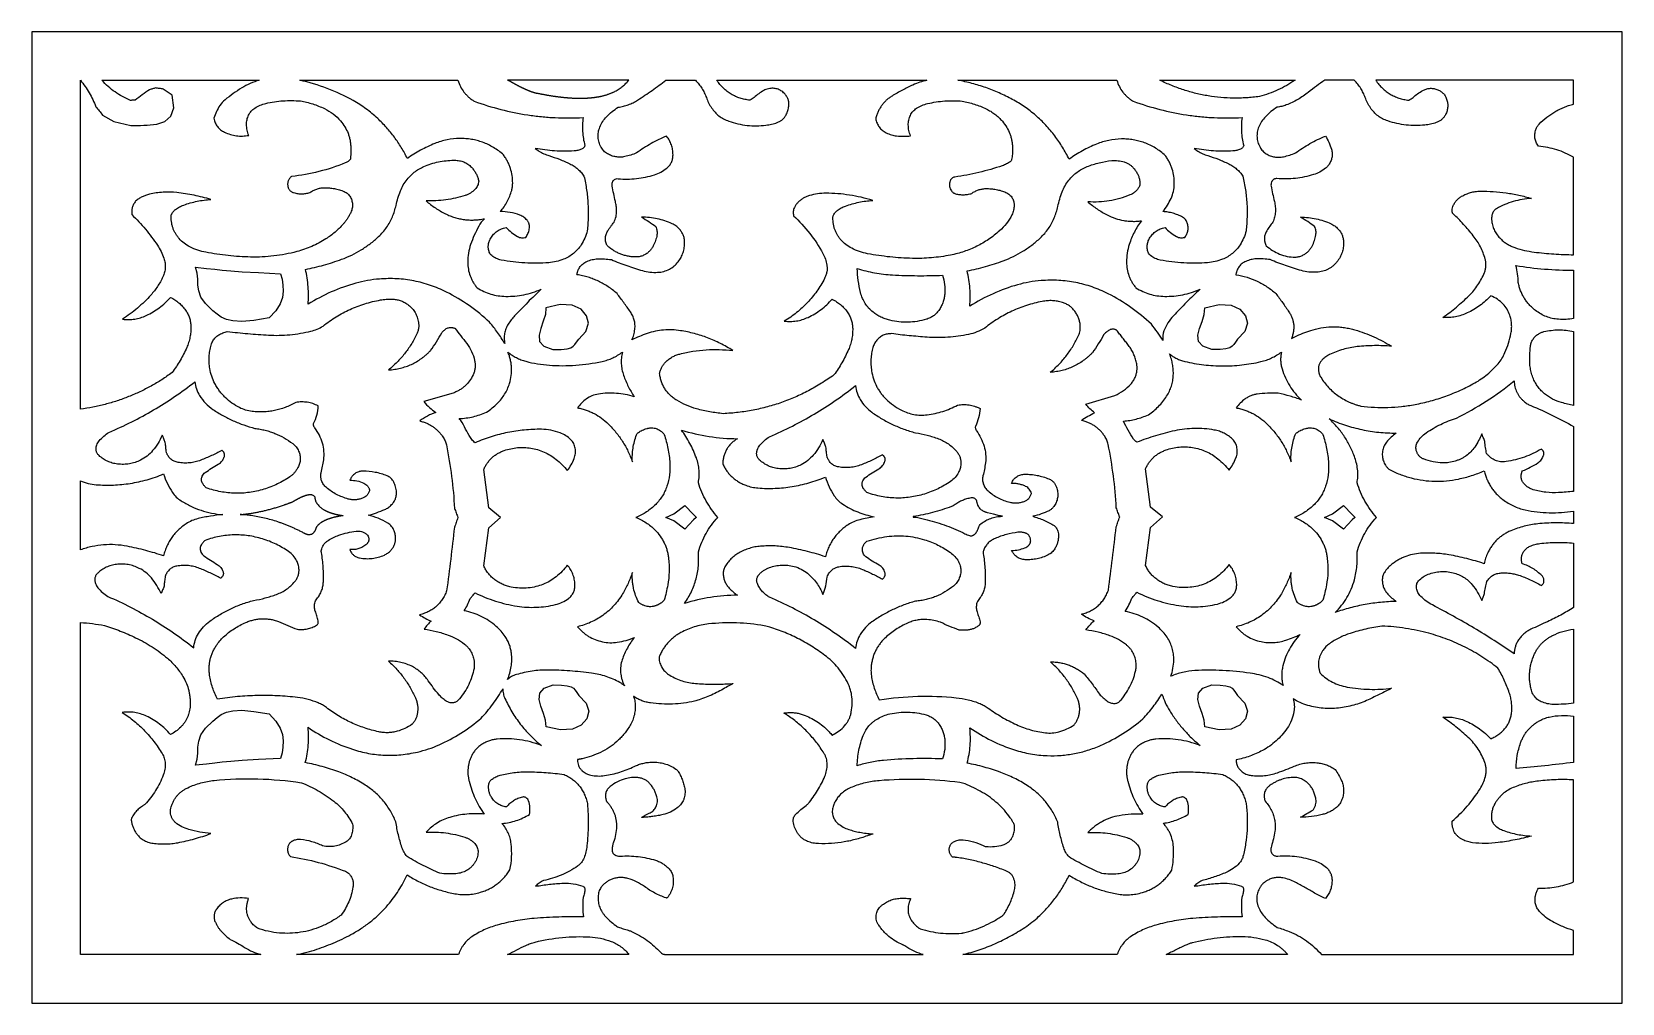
# Model space of a CAD drawing. Header units: centimetres. Extents: x 14.4 to 23.7, y -9 to -3.32.
import ezdxf

# ---------------------------------------------------------------- set-up
doc = ezdxf.new("R2010")
doc.units = ezdxf.units.CM
doc.header["$MEASUREMENT"] = 0
doc.layers.add('layer 1', color=7, linetype='Continuous')

msp = doc.modelspace()

# ---------------------------------------------------------------- linework, layer by layer
at = {"layer": 'layer 1', "color": 250}
for points, knots in [([(23.70336, -3.3165), (23.70336, -3.3165), (23.70336, -9.00021), (23.70336, -9.00021), (23.70336, -9.00021), (23.70336, -9.00021), (14.39628, -9.00021), (14.39628, -9.00021), (14.39628, -9.00021), (14.39628, -9.00021), (14.39628, -3.3165), (14.39628, -3.3165), (14.39628, -3.3165), (14.39628, -3.3165), (23.70336, -3.3165), (23.70336, -3.3165)], [0, 0, 0, 0, 0.2, 0.2, 0.2, 0.2, 0.4, 0.4, 0.4, 0.4, 0.6, 0.6, 0.6, 0.6, 1, 1, 1, 1]), ([(15.72757, -3.59975), (15.72757, -3.59975), (14.80588, -3.59983), (14.80588, -3.59983), (14.80588, -3.59983), (14.8177, -3.61283), (14.83021, -3.62517), (14.84337, -3.63679), (14.84337, -3.63679), (14.8562, -3.64811), (14.86965, -3.6587), (14.88366, -3.66848), (14.88366, -3.66848), (14.89768, -3.67827), (14.91224, -3.68725), (14.92729, -3.69538), (14.92729, -3.69538), (14.94271, -3.70373), (14.95856, -3.71119), (14.9748, -3.71776), (14.9748, -3.71776), (14.97692, -3.71761), (14.97905, -3.71747), (14.98119, -3.71737), (14.98119, -3.71737), (14.98339, -3.71728), (14.98562, -3.7172), (14.98784, -3.71716), (14.98784, -3.71716), (14.99004, -3.7171), (14.99226, -3.7171), (14.99449, -3.7171), (14.99449, -3.7171), (14.99679, -3.71712), (14.99911, -3.71718), (15.00141, -3.71724), (15.00141, -3.71724), (15.01513, -3.70665), (15.02895, -3.69618), (15.04287, -3.68583), (15.04287, -3.68583), (15.05679, -3.67548), (15.0708, -3.66527), (15.0849, -3.65515), (15.0849, -3.65515), (15.09112, -3.65357), (15.0973, -3.65187), (15.10344, -3.65006), (15.10344, -3.65006), (15.10942, -3.64831), (15.11537, -3.64643), (15.12127, -3.64445), (15.12127, -3.64445), (15.12872, -3.64571), (15.13619, -3.64696), (15.14365, -3.64821), (15.14365, -3.64821), (15.1511, -3.64946), (15.15852, -3.65068), (15.16597, -3.65193), (15.16597, -3.65193), (15.16597, -3.65193), (15.21812, -3.68671), (15.21812, -3.68671), (15.21812, -3.68671), (15.21812, -3.68671), (15.22681, -3.76125), (15.22681, -3.76125), (15.22681, -3.76125), (15.22681, -3.76125), (15.21067, -3.81094), (15.21067, -3.81094), (15.21067, -3.81094), (15.21067, -3.81094), (15.17467, -3.84202), (15.17467, -3.84202), (15.17467, -3.84202), (15.17467, -3.84202), (15.12749, -3.85691), (15.12749, -3.85691), (15.12749, -3.85691), (15.10236, -3.85972), (15.07716, -3.86174), (15.05191, -3.86299), (15.05191, -3.86299), (15.02663, -3.86422), (15.00133, -3.86469), (14.97604, -3.86436), (14.97604, -3.86436), (14.97604, -3.86436), (14.87548, -3.842), (14.87548, -3.842), (14.87548, -3.842), (14.87548, -3.842), (14.81091, -3.8035), (14.81091, -3.8035), (14.81091, -3.8035), (14.80432, -3.79541), (14.79772, -3.78734), (14.79109, -3.77928), (14.79109, -3.77928), (14.78444, -3.77119), (14.77777, -3.76314), (14.77111, -3.75509), (14.77111, -3.75509), (14.76035, -3.72687), (14.7473, -3.69956), (14.73208, -3.67347), (14.73208, -3.67347), (14.71697, -3.64753), (14.69974, -3.62287), (14.68058, -3.59975), (14.68058, -3.59975), (14.68058, -3.59975), (14.68058, -5.52495), (14.68058, -5.52495), (14.68058, -5.52495), (14.70524, -5.52161), (14.7298, -5.51754), (14.75421, -5.51274), (14.75421, -5.51274), (14.77805, -5.50807), (14.80175, -5.50265), (14.82526, -5.49652), (14.82526, -5.49652), (14.84877, -5.49038), (14.87208, -5.48352), (14.89516, -5.47594), (14.89516, -5.47594), (14.91803, -5.46843), (14.94066, -5.46019), (14.96302, -5.45126), (14.96302, -5.45126), (14.98538, -5.44233), (15.00745, -5.4327), (15.0292, -5.42237), (15.0292, -5.42237), (15.05109, -5.41198), (15.07265, -5.40091), (15.09386, -5.38917), (15.09386, -5.38917), (15.11507, -5.37744), (15.13591, -5.36506), (15.15634, -5.35204), (15.15634, -5.35204), (15.17724, -5.33872), (15.19773, -5.32479), (15.21779, -5.31026), (15.21779, -5.31026), (15.23465, -5.28761), (15.2502, -5.26402), (15.2644, -5.23962), (15.2644, -5.23962), (15.27868, -5.21506), (15.29159, -5.18971), (15.30303, -5.16371), (15.30303, -5.16371), (15.3073, -5.15404), (15.31102, -5.14416), (15.3142, -5.13408), (15.3142, -5.13408), (15.31734, -5.12419), (15.31991, -5.11414), (15.32194, -5.10396), (15.32194, -5.10396), (15.32395, -5.09378), (15.32541, -5.08349), (15.32631, -5.07316), (15.32631, -5.07316), (15.32724, -5.06252), (15.32759, -5.05181), (15.32738, -5.04113), (15.32738, -5.04113), (15.3272, -5.03232), (15.32639, -5.02353), (15.32494, -5.01484), (15.32494, -5.01484), (15.32354, -5.00657), (15.32153, -4.9984), (15.3189, -4.99043), (15.3189, -4.99043), (15.31625, -4.98248), (15.31301, -4.97472), (15.30919, -4.96725), (15.30919, -4.96725), (15.3052, -4.95945), (15.30063, -4.95197), (15.29553, -4.94483), (15.29553, -4.94483), (15.28982, -4.93686), (15.28362, -4.92922), (15.27697, -4.92199), (15.27697, -4.92199), (15.2705, -4.91497), (15.2636, -4.90836), (15.25631, -4.9022), (15.25631, -4.9022), (15.24901, -4.89604), (15.24133, -4.89035), (15.23332, -4.88516), (15.23332, -4.88516), (15.22504, -4.8798), (15.21644, -4.87495), (15.20757, -4.87062), (15.20757, -4.87062), (15.19765, -4.88181), (15.18718, -4.89249), (15.17619, -4.90261), (15.17619, -4.90261), (15.16541, -4.91255), (15.15412, -4.92191), (15.14236, -4.93068), (15.14236, -4.93068), (15.13063, -4.93945), (15.11845, -4.9476), (15.10585, -4.95513), (15.10585, -4.95513), (15.09299, -4.96279), (15.07975, -4.96982), (15.06618, -4.97618), (15.06618, -4.97618), (15.05521, -4.98129), (15.04392, -4.98565), (15.03236, -4.98924), (15.03236, -4.98924), (15.02123, -4.99269), (15.00985, -4.99534), (14.99834, -4.99717), (14.99834, -4.99717), (14.98682, -4.99901), (14.97519, -5), (14.96353, -5.0002), (14.96353, -5.0002), (14.95137, -5.00039), (14.93922, -4.99975), (14.92713, -4.99829), (14.92713, -4.99829), (14.95762, -4.97828), (14.98682, -4.95639), (15.01454, -4.93273), (15.01454, -4.93273), (15.0423, -4.90902), (15.06854, -4.8836), (15.09308, -4.8566), (15.09308, -4.8566), (15.1073, -4.84099), (15.12026, -4.8243), (15.1319, -4.80668), (15.1319, -4.80668), (15.14385, -4.78859), (15.15441, -4.7696), (15.16352, -4.74994), (15.16352, -4.74994), (15.16558, -4.74545), (15.16747, -4.74089), (15.16913, -4.73625), (15.16913, -4.73625), (15.17071, -4.73186), (15.17207, -4.72742), (15.17322, -4.72294), (15.17322, -4.72294), (15.17437, -4.71843), (15.17531, -4.71387), (15.17601, -4.70929), (15.17601, -4.70929), (15.17669, -4.70481), (15.17716, -4.70028), (15.17739, -4.69576), (15.17739, -4.69576), (15.17786, -4.68679), (15.17743, -4.67781), (15.17611, -4.66892), (15.17611, -4.66892), (15.17469, -4.65941), (15.17238, -4.65005), (15.16921, -4.64098), (15.16921, -4.64098), (15.16451, -4.62748), (15.15895, -4.6143), (15.15256, -4.60149), (15.15256, -4.60149), (15.14626, -4.58886), (15.13917, -4.57664), (15.13129, -4.5649), (15.13129, -4.5649), (15.10958, -4.53252), (15.08616, -4.50133), (15.06115, -4.47143), (15.06115, -4.47143), (15.03618, -4.4416), (15.00965, -4.4131), (14.98168, -4.38608), (14.98168, -4.38608), (14.98068, -4.37891), (14.98043, -4.37166), (14.98088, -4.36443), (14.98088, -4.36443), (14.98131, -4.3577), (14.98244, -4.35104), (14.98427, -4.34454), (14.98427, -4.34454), (14.98521, -4.34127), (14.98632, -4.33803), (14.98758, -4.33487), (14.98758, -4.33487), (14.98889, -4.33162), (14.99037, -4.32844), (14.99201, -4.32534), (14.99201, -4.32534), (14.99365, -4.32222), (14.99544, -4.3192), (14.99739, -4.31628), (14.99739, -4.31628), (14.99946, -4.31314), (15.00168, -4.3101), (15.00404, -4.30717), (15.00404, -4.30717), (15.00994, -4.30226), (15.01612, -4.29768), (15.02256, -4.29347), (15.02256, -4.29347), (15.02879, -4.2894), (15.03529, -4.28567), (15.04197, -4.28234), (15.04197, -4.28234), (15.04864, -4.27901), (15.05552, -4.27608), (15.06254, -4.27355), (15.06254, -4.27355), (15.06975, -4.27096), (15.0771, -4.26879), (15.08457, -4.26704), (15.08457, -4.26704), (15.11084, -4.26088), (15.13759, -4.25698), (15.16453, -4.25536), (15.16453, -4.25536), (15.19125, -4.25378), (15.21806, -4.25448), (15.24465, -4.2575), (15.24465, -4.2575), (15.27847, -4.26133), (15.31214, -4.26657), (15.34555, -4.2732), (15.34555, -4.2732), (15.37892, -4.27982), (15.41202, -4.28782), (15.44473, -4.29719), (15.44473, -4.29719), (15.41746, -4.29895), (15.39036, -4.30257), (15.3636, -4.30807), (15.3636, -4.30807), (15.33695, -4.31353), (15.31073, -4.32084), (15.2851, -4.32996), (15.2851, -4.32996), (15.27666, -4.33296), (15.26845, -4.33661), (15.26057, -4.34088), (15.26057, -4.34088), (15.25262, -4.34519), (15.24502, -4.3501), (15.23783, -4.35556), (15.23783, -4.35556), (15.23239, -4.35971), (15.22747, -4.36452), (15.2232, -4.36989), (15.2232, -4.36989), (15.21892, -4.37529), (15.21533, -4.38119), (15.2125, -4.38747), (15.2125, -4.38747), (15.21207, -4.3941), (15.21196, -4.40074), (15.21213, -4.40739), (15.21213, -4.40739), (15.21229, -4.41363), (15.21274, -4.41985), (15.21348, -4.42605), (15.21348, -4.42605), (15.21422, -4.43223), (15.21527, -4.43837), (15.21662, -4.44445), (15.21662, -4.44445), (15.21792, -4.45036), (15.21952, -4.4562), (15.22143, -4.46195), (15.22143, -4.46195), (15.22332, -4.46769), (15.22552, -4.47334), (15.228, -4.47886), (15.228, -4.47886), (15.2305, -4.48443), (15.23328, -4.48989), (15.23634, -4.49519), (15.23634, -4.49519), (15.2394, -4.50049), (15.24272, -4.50564), (15.24629, -4.51061), (15.24629, -4.51061), (15.25003, -4.51585), (15.25401, -4.5209), (15.25824, -4.52576), (15.25824, -4.52576), (15.26716, -4.53605), (15.27709, -4.54547), (15.28785, -4.55383), (15.28785, -4.55383), (15.29841, -4.56205), (15.30978, -4.56919), (15.32175, -4.57515), (15.32175, -4.57515), (15.3365, -4.5825), (15.35175, -4.58884), (15.36736, -4.5941), (15.36736, -4.5941), (15.38294, -4.59935), (15.39884, -4.60352), (15.41498, -4.6066), (15.41498, -4.6066), (15.45812, -4.61479), (15.50159, -4.62122), (15.54524, -4.62586), (15.54524, -4.62586), (15.589, -4.63052), (15.63294, -4.63336), (15.67694, -4.63443), (15.67694, -4.63443), (15.72236, -4.63553), (15.76778, -4.63342), (15.81291, -4.62812), (15.81291, -4.62812), (15.85812, -4.6228), (15.90289, -4.6143), (15.94691, -4.60266), (15.94691, -4.60266), (15.97701, -4.59473), (16.00646, -4.58445), (16.035, -4.572), (16.035, -4.572), (16.06354, -4.55952), (16.09108, -4.54486), (16.11738, -4.52817), (16.11738, -4.52817), (16.13608, -4.5163), (16.15391, -4.50313), (16.17074, -4.48876), (16.17074, -4.48876), (16.18752, -4.47443), (16.20325, -4.45893), (16.21783, -4.44238), (16.21783, -4.44238), (16.22195, -4.43772), (16.2259, -4.43295), (16.22969, -4.42804), (16.22969, -4.42804), (16.23356, -4.42301), (16.23729, -4.41784), (16.24086, -4.41258), (16.24086, -4.41258), (16.2444, -4.40731), (16.24781, -4.40193), (16.25103, -4.39646), (16.25103, -4.39646), (16.2544, -4.39076), (16.25758, -4.38497), (16.2606, -4.37909), (16.2606, -4.37909), (16.26265, -4.37507), (16.2645, -4.37094), (16.26614, -4.36673), (16.26614, -4.36673), (16.26762, -4.36291), (16.26889, -4.35899), (16.26992, -4.35501), (16.26992, -4.35501), (16.27095, -4.35105), (16.27173, -4.34702), (16.27226, -4.34295), (16.27226, -4.34295), (16.27279, -4.33907), (16.27304, -4.33515), (16.27304, -4.33123), (16.27304, -4.33123), (16.27306, -4.32731), (16.27281, -4.32339), (16.2723, -4.31949), (16.2723, -4.31949), (16.27177, -4.31554), (16.27101, -4.3116), (16.26998, -4.30772), (16.26998, -4.30772), (16.26896, -4.30384), (16.26772, -4.30004), (16.26624, -4.29632), (16.26624, -4.29632), (16.26462, -4.29228), (16.26279, -4.28834), (16.26074, -4.2845), (16.26074, -4.2845), (16.25869, -4.28068), (16.25633, -4.27702), (16.2537, -4.27357), (16.2537, -4.27357), (16.25123, -4.27035), (16.2485, -4.26735), (16.24549, -4.2646), (16.24549, -4.2646), (16.24251, -4.26185), (16.2393, -4.25936), (16.23588, -4.25717), (16.23588, -4.25717), (16.23228, -4.25487), (16.22852, -4.25288), (16.2246, -4.25123), (16.2246, -4.25123), (16.2153, -4.24727), (16.20579, -4.24382), (16.19612, -4.24088), (16.19612, -4.24088), (16.1866, -4.23797), (16.17695, -4.23559), (16.16719, -4.23374), (16.16719, -4.23374), (16.1574, -4.23189), (16.14754, -4.23056), (16.13764, -4.22976), (16.13764, -4.22976), (16.12742, -4.22895), (16.11717, -4.22865), (16.10693, -4.22891), (16.10693, -4.22891), (16.09935, -4.22908), (16.09181, -4.22982), (16.08434, -4.23111), (16.08434, -4.23111), (16.07722, -4.23232), (16.07021, -4.23409), (16.06335, -4.23639), (16.06335, -4.23639), (16.0565, -4.23869), (16.04984, -4.24152), (16.0434, -4.24483), (16.0434, -4.24483), (16.0367, -4.2483), (16.03024, -4.25226), (16.0241, -4.25669), (16.0241, -4.25669), (16.01642, -4.25922), (16.00855, -4.26117), (16.00058, -4.26248), (16.00058, -4.26248), (15.99278, -4.26378), (15.98488, -4.26446), (15.97699, -4.2645), (15.97699, -4.2645), (15.96907, -4.26456), (15.96118, -4.264), (15.95336, -4.26283), (15.95336, -4.26283), (15.94496, -4.26158), (15.93668, -4.25973), (15.92855, -4.25729), (15.92855, -4.25729), (15.92586, -4.25647), (15.92322, -4.2555), (15.92067, -4.25437), (15.92067, -4.25437), (15.91843, -4.25337), (15.91628, -4.2522), (15.91422, -4.2509), (15.91422, -4.2509), (15.91215, -4.24959), (15.9102, -4.24813), (15.90839, -4.24651), (15.90839, -4.24651), (15.90665, -4.24497), (15.90508, -4.24329), (15.90363, -4.2415), (15.90363, -4.2415), (15.90219, -4.23969), (15.9009, -4.23776), (15.89979, -4.23575), (15.89979, -4.23575), (15.8986, -4.23361), (15.89759, -4.23136), (15.89677, -4.22906), (15.89677, -4.22906), (15.89636, -4.22789), (15.89599, -4.22672), (15.89566, -4.22553), (15.89566, -4.22553), (15.89531, -4.22427), (15.89502, -4.22298), (15.89474, -4.22169), (15.89474, -4.22169), (15.89449, -4.22041), (15.89428, -4.21912), (15.8941, -4.21782), (15.8941, -4.21782), (15.89391, -4.21641), (15.89377, -4.21501), (15.89367, -4.21359), (15.89367, -4.21359), (15.89348, -4.21093), (15.89342, -4.20826), (15.89352, -4.20561), (15.89352, -4.20561), (15.89361, -4.20319), (15.89385, -4.2008), (15.89424, -4.19842), (15.89424, -4.19842), (15.89461, -4.19602), (15.89515, -4.19368), (15.89584, -4.19136), (15.89584, -4.19136), (15.8965, -4.18914), (15.89732, -4.18698), (15.89827, -4.18485), (15.89827, -4.18485), (15.89923, -4.18275), (15.90034, -4.1807), (15.90157, -4.17873), (15.90157, -4.17873), (15.90285, -4.1767), (15.90426, -4.17475), (15.9058, -4.17292), (15.9058, -4.17292), (15.90734, -4.17107), (15.90897, -4.16931), (15.91073, -4.16768), (15.91073, -4.16768), (15.91266, -4.16588), (15.91467, -4.16419), (15.91679, -4.16261), (15.91679, -4.16261), (15.97075, -4.15672), (16.02426, -4.14715), (16.07693, -4.13395), (16.07693, -4.13395), (16.12939, -4.1208), (16.18085, -4.10405), (16.23101, -4.08382), (16.23101, -4.08382), (16.23676, -4.0815), (16.2422, -4.07845), (16.24717, -4.07477), (16.24717, -4.07477), (16.25216, -4.07107), (16.25666, -4.06676), (16.26058, -4.06192), (16.26058, -4.06192), (16.26177, -4.05079), (16.26257, -4.0396), (16.26298, -4.02841), (16.26298, -4.02841), (16.26341, -4.01691), (16.26345, -4.00541), (16.26312, -3.99391), (16.26312, -3.99391), (16.26288, -3.98648), (16.26238, -3.97906), (16.26156, -3.97167), (16.26156, -3.97167), (16.2608, -3.96461), (16.25972, -3.95761), (16.25838, -3.95065), (16.25838, -3.95065), (16.25702, -3.94369), (16.25538, -3.93681), (16.25343, -3.92999), (16.25343, -3.92999), (16.25152, -3.92332), (16.24932, -3.91673), (16.24682, -3.91026), (16.24682, -3.91026), (16.24189, -3.8974), (16.23583, -3.885), (16.22871, -3.87321), (16.22871, -3.87321), (16.22122, -3.86081), (16.21273, -3.84907), (16.20329, -3.8381), (16.20329, -3.8381), (16.19021, -3.82289), (16.17557, -3.80909), (16.15962, -3.79689), (16.15962, -3.79689), (16.14385, -3.78482), (16.12684, -3.77443), (16.10888, -3.76591), (16.10888, -3.76591), (16.0866, -3.75533), (16.06362, -3.74626), (16.04011, -3.73876), (16.04011, -3.73876), (16.0167, -3.73129), (15.99282, -3.72542), (15.96861, -3.72119), (15.96861, -3.72119), (15.93461, -3.71813), (15.90044, -3.7178), (15.86638, -3.72018), (15.86638, -3.72018), (15.83252, -3.72254), (15.79889, -3.72759), (15.76585, -3.73533), (15.76585, -3.73533), (15.75453, -3.73796), (15.74347, -3.74156), (15.73275, -3.74607), (15.73275, -3.74607), (15.72199, -3.75061), (15.71162, -3.75603), (15.70178, -3.76231), (15.70178, -3.76231), (15.69772, -3.76488), (15.69386, -3.76772), (15.69022, -3.77082), (15.69022, -3.77082), (15.68671, -3.77379), (15.68343, -3.777), (15.68037, -3.78045), (15.68037, -3.78045), (15.67733, -3.78389), (15.67452, -3.78753), (15.67199, -3.79137), (15.67199, -3.79137), (15.66936, -3.79535), (15.66702, -3.79952), (15.66495, -3.80383), (15.66495, -3.80383), (15.66084, -3.8124), (15.65774, -3.82143), (15.65571, -3.83073), (15.65571, -3.83073), (15.65368, -3.84003), (15.65275, -3.84952), (15.6529, -3.85903), (15.6529, -3.85903), (15.65308, -3.86991), (15.65429, -3.88077), (15.65647, -3.89143), (15.65647, -3.89143), (15.65866, -3.90211), (15.66181, -3.91256), (15.66593, -3.92266), (15.66593, -3.92266), (15.65365, -3.92486), (15.64123, -3.92615), (15.62875, -3.92648), (15.62875, -3.92648), (15.6169, -3.92679), (15.60505, -3.92617), (15.59331, -3.92461), (15.59331, -3.92461), (15.58156, -3.92305), (15.56996, -3.92056), (15.55861, -3.91714), (15.55861, -3.91714), (15.5467, -3.91356), (15.5351, -3.90909), (15.5239, -3.90375), (15.5239, -3.90375), (15.51965, -3.90172), (15.51553, -3.89948), (15.51154, -3.89703), (15.51154, -3.89703), (15.50783, -3.89475), (15.50428, -3.89225), (15.50089, -3.88954), (15.50089, -3.88954), (15.49748, -3.88685), (15.49427, -3.88397), (15.49122, -3.88087), (15.49122, -3.88087), (15.48826, -3.87784), (15.48549, -3.87465), (15.48294, -3.87128), (15.48294, -3.87128), (15.48037, -3.8679), (15.47803, -3.86437), (15.47592, -3.86071), (15.47592, -3.86071), (15.47372, -3.85689), (15.47175, -3.85295), (15.47003, -3.84892), (15.47003, -3.84892), (15.4683, -3.84486), (15.46682, -3.84071), (15.46557, -3.8365), (15.46557, -3.8365), (15.46419, -3.83188), (15.46308, -3.8272), (15.46218, -3.82246), (15.46218, -3.82246), (15.46608, -3.80911), (15.47099, -3.79609), (15.47688, -3.7835), (15.47688, -3.7835), (15.48278, -3.77092), (15.48963, -3.75884), (15.49738, -3.74731), (15.49738, -3.74731), (15.50559, -3.73511), (15.51553, -3.72416), (15.52688, -3.7148), (15.52688, -3.7148), (15.54234, -3.70205), (15.55822, -3.68983), (15.5745, -3.67817), (15.5745, -3.67817), (15.59082, -3.66647), (15.6075, -3.65536), (15.62458, -3.6448), (15.62458, -3.6448), (15.64057, -3.63491), (15.65723, -3.62618), (15.67445, -3.61864), (15.67445, -3.61864), (15.69168, -3.61111), (15.70944, -3.6048), (15.72757, -3.59975)], [0, 0, 0, 0, 0.0048309, 0.0048309, 0.0048309, 0.0048309, 0.0096618, 0.0096618, 0.0096618, 0.0096618, 0.0144928, 0.0144928, 0.0144928, 0.0144928, 0.0193237, 0.0193237, 0.0193237, 0.0193237, 0.0241546, 0.0241546, 0.0241546, 0.0241546, 0.0289855, 0.0289855, 0.0289855, 0.0289855, 0.0338164, 0.0338164, 0.0338164, 0.0338164, 0.0386473, 0.0386473, 0.0386473, 0.0386473, 0.0434783, 0.0434783, 0.0434783, 0.0434783, 0.0483092, 0.0483092, 0.0483092, 0.0483092, 0.0531401, 0.0531401, 0.0531401, 0.0531401, 0.057971, 0.057971, 0.057971, 0.057971, 0.0628019, 0.0628019, 0.0628019, 0.0628019, 0.0676329, 0.0676329, 0.0676329, 0.0676329, 0.0724638, 0.0724638, 0.0724638, 0.0724638, 0.0772947, 0.0772947, 0.0772947, 0.0772947, 0.0821256, 0.0821256, 0.0821256, 0.0821256, 0.0869565, 0.0869565, 0.0869565, 0.0869565, 0.0917874, 0.0917874, 0.0917874, 0.0917874, 0.0966184, 0.0966184, 0.0966184, 0.0966184, 0.1014493, 0.1014493, 0.1014493, 0.1014493, 0.1062802, 0.1062802, 0.1062802, 0.1062802, 0.1111111, 0.1111111, 0.1111111, 0.1111111, 0.115942, 0.115942, 0.115942, 0.115942, 0.1207729, 0.1207729, 0.1207729, 0.1207729, 0.1256039, 0.1256039, 0.1256039, 0.1256039, 0.1304348, 0.1304348, 0.1304348, 0.1304348, 0.1352657, 0.1352657, 0.1352657, 0.1352657, 0.1400966, 0.1400966, 0.1400966, 0.1400966, 0.1449275, 0.1449275, 0.1449275, 0.1449275, 0.1497585, 0.1497585, 0.1497585, 0.1497585, 0.1545894, 0.1545894, 0.1545894, 0.1545894, 0.1594203, 0.1594203, 0.1594203, 0.1594203, 0.1642512, 0.1642512, 0.1642512, 0.1642512, 0.1690821, 0.1690821, 0.1690821, 0.1690821, 0.173913, 0.173913, 0.173913, 0.173913, 0.178744, 0.178744, 0.178744, 0.178744, 0.1835749, 0.1835749, 0.1835749, 0.1835749, 0.1884058, 0.1884058, 0.1884058, 0.1884058, 0.1932367, 0.1932367, 0.1932367, 0.1932367, 0.1980676, 0.1980676, 0.1980676, 0.1980676, 0.2028986, 0.2028986, 0.2028986, 0.2028986, 0.2077295, 0.2077295, 0.2077295, 0.2077295, 0.2125604, 0.2125604, 0.2125604, 0.2125604, 0.2173913, 0.2173913, 0.2173913, 0.2173913, 0.2222222, 0.2222222, 0.2222222, 0.2222222, 0.2270531, 0.2270531, 0.2270531, 0.2270531, 0.2318841, 0.2318841, 0.2318841, 0.2318841, 0.236715, 0.236715, 0.236715, 0.236715, 0.2415459, 0.2415459, 0.2415459, 0.2415459, 0.2463768, 0.2463768, 0.2463768, 0.2463768, 0.2512077, 0.2512077, 0.2512077, 0.2512077, 0.2560386, 0.2560386, 0.2560386, 0.2560386, 0.2608696, 0.2608696, 0.2608696, 0.2608696, 0.2657005, 0.2657005, 0.2657005, 0.2657005, 0.2705314, 0.2705314, 0.2705314, 0.2705314, 0.2753623, 0.2753623, 0.2753623, 0.2753623, 0.2801932, 0.2801932, 0.2801932, 0.2801932, 0.2850242, 0.2850242, 0.2850242, 0.2850242, 0.2898551, 0.2898551, 0.2898551, 0.2898551, 0.294686, 0.294686, 0.294686, 0.294686, 0.2995169, 0.2995169, 0.2995169, 0.2995169, 0.3043478, 0.3043478, 0.3043478, 0.3043478, 0.3091787, 0.3091787, 0.3091787, 0.3091787, 0.3140097, 0.3140097, 0.3140097, 0.3140097, 0.3188406, 0.3188406, 0.3188406, 0.3188406, 0.3236715, 0.3236715, 0.3236715, 0.3236715, 0.3285024, 0.3285024, 0.3285024, 0.3285024, 0.3333333, 0.3333333, 0.3333333, 0.3333333, 0.3381643, 0.3381643, 0.3381643, 0.3381643, 0.3429952, 0.3429952, 0.3429952, 0.3429952, 0.3478261, 0.3478261, 0.3478261, 0.3478261, 0.352657, 0.352657, 0.352657, 0.352657, 0.3574879, 0.3574879, 0.3574879, 0.3574879, 0.3623188, 0.3623188, 0.3623188, 0.3623188, 0.3671498, 0.3671498, 0.3671498, 0.3671498, 0.3719807, 0.3719807, 0.3719807, 0.3719807, 0.3768116, 0.3768116, 0.3768116, 0.3768116, 0.3816425, 0.3816425, 0.3816425, 0.3816425, 0.3864734, 0.3864734, 0.3864734, 0.3864734, 0.3913043, 0.3913043, 0.3913043, 0.3913043, 0.3961353, 0.3961353, 0.3961353, 0.3961353, 0.4009662, 0.4009662, 0.4009662, 0.4009662, 0.4057971, 0.4057971, 0.4057971, 0.4057971, 0.410628, 0.410628, 0.410628, 0.410628, 0.4154589, 0.4154589, 0.4154589, 0.4154589, 0.4202899, 0.4202899, 0.4202899, 0.4202899, 0.4251208, 0.4251208, 0.4251208, 0.4251208, 0.4299517, 0.4299517, 0.4299517, 0.4299517, 0.4347826, 0.4347826, 0.4347826, 0.4347826, 0.4396135, 0.4396135, 0.4396135, 0.4396135, 0.4444444, 0.4444444, 0.4444444, 0.4444444, 0.4492754, 0.4492754, 0.4492754, 0.4492754, 0.4541063, 0.4541063, 0.4541063, 0.4541063, 0.4589372, 0.4589372, 0.4589372, 0.4589372, 0.4637681, 0.4637681, 0.4637681, 0.4637681, 0.468599, 0.468599, 0.468599, 0.468599, 0.47343, 0.47343, 0.47343, 0.47343, 0.4782609, 0.4782609, 0.4782609, 0.4782609, 0.4830918, 0.4830918, 0.4830918, 0.4830918, 0.4879227, 0.4879227, 0.4879227, 0.4879227, 0.4927536, 0.4927536, 0.4927536, 0.4927536, 0.4975845, 0.4975845, 0.4975845, 0.4975845, 0.5024155, 0.5024155, 0.5024155, 0.5024155, 0.5072464, 0.5072464, 0.5072464, 0.5072464, 0.5120773, 0.5120773, 0.5120773, 0.5120773, 0.5169082, 0.5169082, 0.5169082, 0.5169082, 0.5217391, 0.5217391, 0.5217391, 0.5217391, 0.52657, 0.52657, 0.52657, 0.52657, 0.531401, 0.531401, 0.531401, 0.531401, 0.5362319, 0.5362319, 0.5362319, 0.5362319, 0.5410628, 0.5410628, 0.5410628, 0.5410628, 0.5458937, 0.5458937, 0.5458937, 0.5458937, 0.5507246, 0.5507246, 0.5507246, 0.5507246, 0.5555556, 0.5555556, 0.5555556, 0.5555556, 0.5603865, 0.5603865, 0.5603865, 0.5603865, 0.5652174, 0.5652174, 0.5652174, 0.5652174, 0.5700483, 0.5700483, 0.5700483, 0.5700483, 0.5748792, 0.5748792, 0.5748792, 0.5748792, 0.5797101, 0.5797101, 0.5797101, 0.5797101, 0.5845411, 0.5845411, 0.5845411, 0.5845411, 0.589372, 0.589372, 0.589372, 0.589372, 0.5942029, 0.5942029, 0.5942029, 0.5942029, 0.5990338, 0.5990338, 0.5990338, 0.5990338, 0.6038647, 0.6038647, 0.6038647, 0.6038647, 0.6086957, 0.6086957, 0.6086957, 0.6086957, 0.6135266, 0.6135266, 0.6135266, 0.6135266, 0.6183575, 0.6183575, 0.6183575, 0.6183575, 0.6231884, 0.6231884, 0.6231884, 0.6231884, 0.6280193, 0.6280193, 0.6280193, 0.6280193, 0.6328502, 0.6328502, 0.6328502, 0.6328502, 0.6376812, 0.6376812, 0.6376812, 0.6376812, 0.6425121, 0.6425121, 0.6425121, 0.6425121, 0.647343, 0.647343, 0.647343, 0.647343, 0.6521739, 0.6521739, 0.6521739, 0.6521739, 0.6570048, 0.6570048, 0.6570048, 0.6570048, 0.6618357, 0.6618357, 0.6618357, 0.6618357, 0.6666667, 0.6666667, 0.6666667, 0.6666667, 0.6714976, 0.6714976, 0.6714976, 0.6714976, 0.6763285, 0.6763285, 0.6763285, 0.6763285, 0.6811594, 0.6811594, 0.6811594, 0.6811594, 0.6859903, 0.6859903, 0.6859903, 0.6859903, 0.6908213, 0.6908213, 0.6908213, 0.6908213, 0.6956522, 0.6956522, 0.6956522, 0.6956522, 0.7004831, 0.7004831, 0.7004831, 0.7004831, 0.705314, 0.705314, 0.705314, 0.705314, 0.7101449, 0.7101449, 0.7101449, 0.7101449, 0.7149758, 0.7149758, 0.7149758, 0.7149758, 0.7198068, 0.7198068, 0.7198068, 0.7198068, 0.7246377, 0.7246377, 0.7246377, 0.7246377, 0.7294686, 0.7294686, 0.7294686, 0.7294686, 0.7342995, 0.7342995, 0.7342995, 0.7342995, 0.7391304, 0.7391304, 0.7391304, 0.7391304, 0.7439614, 0.7439614, 0.7439614, 0.7439614, 0.7487923, 0.7487923, 0.7487923, 0.7487923, 0.7536232, 0.7536232, 0.7536232, 0.7536232, 0.7584541, 0.7584541, 0.7584541, 0.7584541, 0.763285, 0.763285, 0.763285, 0.763285, 0.7681159, 0.7681159, 0.7681159, 0.7681159, 0.7729469, 0.7729469, 0.7729469, 0.7729469, 0.7777778, 0.7777778, 0.7777778, 0.7777778, 0.7826087, 0.7826087, 0.7826087, 0.7826087, 0.7874396, 0.7874396, 0.7874396, 0.7874396, 0.7922705, 0.7922705, 0.7922705, 0.7922705, 0.7971014, 0.7971014, 0.7971014, 0.7971014, 0.8019324, 0.8019324, 0.8019324, 0.8019324, 0.8067633, 0.8067633, 0.8067633, 0.8067633, 0.8115942, 0.8115942, 0.8115942, 0.8115942, 0.8164251, 0.8164251, 0.8164251, 0.8164251, 0.821256, 0.821256, 0.821256, 0.821256, 0.826087, 0.826087, 0.826087, 0.826087, 0.8309179, 0.8309179, 0.8309179, 0.8309179, 0.8357488, 0.8357488, 0.8357488, 0.8357488, 0.8405797, 0.8405797, 0.8405797, 0.8405797, 0.8454106, 0.8454106, 0.8454106, 0.8454106, 0.8502415, 0.8502415, 0.8502415, 0.8502415, 0.8550725, 0.8550725, 0.8550725, 0.8550725, 0.8599034, 0.8599034, 0.8599034, 0.8599034, 0.8647343, 0.8647343, 0.8647343, 0.8647343, 0.8695652, 0.8695652, 0.8695652, 0.8695652, 0.8743961, 0.8743961, 0.8743961, 0.8743961, 0.8792271, 0.8792271, 0.8792271, 0.8792271, 0.884058, 0.884058, 0.884058, 0.884058, 0.8888889, 0.8888889, 0.8888889, 0.8888889, 0.8937198, 0.8937198, 0.8937198, 0.8937198, 0.8985507, 0.8985507, 0.8985507, 0.8985507, 0.9033816, 0.9033816, 0.9033816, 0.9033816, 0.9082126, 0.9082126, 0.9082126, 0.9082126, 0.9130435, 0.9130435, 0.9130435, 0.9130435, 0.9178744, 0.9178744, 0.9178744, 0.9178744, 0.9227053, 0.9227053, 0.9227053, 0.9227053, 0.9275362, 0.9275362, 0.9275362, 0.9275362, 0.9323671, 0.9323671, 0.9323671, 0.9323671, 0.9371981, 0.9371981, 0.9371981, 0.9371981, 0.942029, 0.942029, 0.942029, 0.942029, 0.9468599, 0.9468599, 0.9468599, 0.9468599, 0.9516908, 0.9516908, 0.9516908, 0.9516908, 0.9565217, 0.9565217, 0.9565217, 0.9565217, 0.9613527, 0.9613527, 0.9613527, 0.9613527, 0.9661836, 0.9661836, 0.9661836, 0.9661836, 0.9710145, 0.9710145, 0.9710145, 0.9710145, 0.9758454, 0.9758454, 0.9758454, 0.9758454, 0.9806763, 0.9806763, 0.9806763, 0.9806763, 0.9855072, 0.9855072, 0.9855072, 0.9855072, 0.9903382, 0.9903382, 0.9903382, 0.9903382, 1, 1, 1, 1]), ([(17.13741, -4.36874), (17.15685, -4.36831), (17.17626, -4.36981), (17.19538, -4.37318), (17.19538, -4.37318), (17.21468, -4.37659), (17.23361, -4.38189), (17.25188, -4.38897), (17.25188, -4.38897), (17.26001, -4.39213), (17.26771, -4.39626), (17.27478, -4.40133), (17.27478, -4.40133), (17.28209, -4.40653), (17.28874, -4.4126), (17.29461, -4.4194), (17.29461, -4.4194), (17.29624, -4.42131), (17.29778, -4.42332), (17.29923, -4.42538), (17.29923, -4.42538), (17.30055, -4.42729), (17.30176, -4.42928), (17.30285, -4.43131), (17.30285, -4.43131), (17.30394, -4.43336), (17.30492, -4.43546), (17.30576, -4.43761), (17.30576, -4.43761), (17.30658, -4.43969), (17.30726, -4.44182), (17.3078, -4.44398), (17.3078, -4.44398), (17.30888, -4.44825), (17.30942, -4.45266), (17.3094, -4.45706), (17.3094, -4.45706), (17.30938, -4.46195), (17.30884, -4.46683), (17.30773, -4.4716), (17.30773, -4.4716), (17.30578, -4.4801), (17.30309, -4.48843), (17.29966, -4.49644), (17.29966, -4.49644), (17.2963, -4.50433), (17.29223, -4.51192), (17.28749, -4.51907), (17.28749, -4.51907), (17.28326, -4.52036), (17.27893, -4.52123), (17.27453, -4.52168), (17.27453, -4.52168), (17.27053, -4.52211), (17.2665, -4.52211), (17.26248, -4.5217), (17.26248, -4.5217), (17.25849, -4.52129), (17.25453, -4.52047), (17.25071, -4.51923), (17.25071, -4.51923), (17.24659, -4.51792), (17.24262, -4.51619), (17.23884, -4.5141), (17.23884, -4.5141), (17.22636, -4.5072), (17.21445, -4.4993), (17.20324, -4.49047), (17.20324, -4.49047), (17.19215, -4.48176), (17.1818, -4.47215), (17.17226, -4.46176), (17.17226, -4.46176), (17.16729, -4.46271), (17.16236, -4.4639), (17.15751, -4.46533), (17.15751, -4.46533), (17.15299, -4.46665), (17.14854, -4.46819), (17.14417, -4.46999), (17.14417, -4.46999), (17.13981, -4.47176), (17.13554, -4.47377), (17.13141, -4.47599), (17.13141, -4.47599), (17.12739, -4.47815), (17.12349, -4.48055), (17.11973, -4.48314), (17.11973, -4.48314), (17.11599, -4.48574), (17.11238, -4.48854), (17.10895, -4.49155), (17.10895, -4.49155), (17.10544, -4.49459), (17.10211, -4.49784), (17.09897, -4.50125), (17.09897, -4.50125), (17.09583, -4.50467), (17.09287, -4.50825), (17.0901, -4.51198), (17.0901, -4.51198), (17.08716, -4.51595), (17.08441, -4.52007), (17.08187, -4.5243), (17.08187, -4.5243), (17.07988, -4.52759), (17.07809, -4.53098), (17.07645, -4.53445), (17.07645, -4.53445), (17.07495, -4.53765), (17.07361, -4.54094), (17.07246, -4.5443), (17.07246, -4.5443), (17.07131, -4.54763), (17.07033, -4.55104), (17.06957, -4.55449), (17.06957, -4.55449), (17.06883, -4.55784), (17.06829, -4.56122), (17.06795, -4.56463), (17.06795, -4.56463), (17.0676, -4.56802), (17.06747, -4.57143), (17.06754, -4.57486), (17.06754, -4.57486), (17.0676, -4.57835), (17.06788, -4.58184), (17.06834, -4.58529), (17.06834, -4.58529), (17.06883, -4.58876), (17.06949, -4.59219), (17.07035, -4.59556), (17.07035, -4.59556), (17.07127, -4.59921), (17.07238, -4.6028), (17.07367, -4.60631), (17.07367, -4.60631), (17.07509, -4.61022), (17.07706, -4.61393), (17.07947, -4.61734), (17.07947, -4.61734), (17.08187, -4.62067), (17.0847, -4.62365), (17.0879, -4.62623), (17.0879, -4.62623), (17.09601, -4.63274), (17.10488, -4.63822), (17.11433, -4.64258), (17.11433, -4.64258), (17.12369, -4.64689), (17.13355, -4.65005), (17.14369, -4.65196), (17.14369, -4.65196), (17.18932, -4.66056), (17.23544, -4.66617), (17.2818, -4.6688), (17.2818, -4.6688), (17.32833, -4.67143), (17.37498, -4.67106), (17.42145, -4.66767), (17.42145, -4.66767), (17.43615, -4.6666), (17.45075, -4.6644), (17.46512, -4.66106), (17.46512, -4.66106), (17.4797, -4.65769), (17.49401, -4.65323), (17.50789, -4.64767), (17.50789, -4.64767), (17.51873, -4.64334), (17.52923, -4.63822), (17.53929, -4.63233), (17.53929, -4.63233), (17.54884, -4.62673), (17.55793, -4.62038), (17.56647, -4.61336), (17.56647, -4.61336), (17.57502, -4.60632), (17.583, -4.59862), (17.59031, -4.59034), (17.59031, -4.59034), (17.59797, -4.58167), (17.60497, -4.57241), (17.61122, -4.56268), (17.61122, -4.56268), (17.61924, -4.5502), (17.62623, -4.5371), (17.63214, -4.52352), (17.63214, -4.52352), (17.63799, -4.51001), (17.64275, -4.49605), (17.64633, -4.48178), (17.64633, -4.48178), (17.64941, -4.4549), (17.65134, -4.4279), (17.65212, -4.40084), (17.65212, -4.40084), (17.65288, -4.37415), (17.65249, -4.34745), (17.65093, -4.3208), (17.65093, -4.3208), (17.64937, -4.29415), (17.64668, -4.2676), (17.64282, -4.24119), (17.64282, -4.24119), (17.63892, -4.21435), (17.63388, -4.18768), (17.6277, -4.16128), (17.6277, -4.16128), (17.62247, -4.15335), (17.61674, -4.14577), (17.61052, -4.13857), (17.61052, -4.13857), (17.60456, -4.13169), (17.59814, -4.12522), (17.5913, -4.11922), (17.5913, -4.11922), (17.58446, -4.11319), (17.57721, -4.10768), (17.56961, -4.10265), (17.56961, -4.10265), (17.56177, -4.09748), (17.55358, -4.09284), (17.5451, -4.08875), (17.5451, -4.08875), (17.5253, -4.0792), (17.50512, -4.0704), (17.48463, -4.06243), (17.48463, -4.06243), (17.46432, -4.05452), (17.4437, -4.04742), (17.42282, -4.04114), (17.42282, -4.04114), (17.41254, -4.03806), (17.40249, -4.03428), (17.39272, -4.02988), (17.39272, -4.02988), (17.38297, -4.02547), (17.37352, -4.02042), (17.36441, -4.01475), (17.36441, -4.01475), (17.36061, -4.01237), (17.35691, -4.00984), (17.3533, -4.00717), (17.3533, -4.00717), (17.34972, -4.00448), (17.34625, -4.00163), (17.34289, -3.99865), (17.34289, -3.99865), (17.38026, -4.0059), (17.41804, -4.01077), (17.45602, -4.01329), (17.45602, -4.01329), (17.49377, -4.01578), (17.53167, -4.0159), (17.56945, -4.01362), (17.56945, -4.01362), (17.57686, -4.01317), (17.58421, -4.0121), (17.59142, -4.01038), (17.59142, -4.01038), (17.59892, -4.00861), (17.60627, -4.00621), (17.61337, -4.00323), (17.61337, -4.00323), (17.61582, -4.00218), (17.61818, -4.00089), (17.62037, -3.99935), (17.62037, -3.99935), (17.62234, -3.99797), (17.62415, -3.99635), (17.62573, -3.99453), (17.62573, -3.99453), (17.62733, -3.99272), (17.62871, -3.99073), (17.62984, -3.98861), (17.62984, -3.98861), (17.63109, -3.98623), (17.6321, -3.98372), (17.63282, -3.98112), (17.63282, -3.98112), (17.62918, -3.96781), (17.62622, -3.95432), (17.62395, -3.94069), (17.62395, -3.94069), (17.62173, -3.92732), (17.62019, -3.91387), (17.61937, -3.90034), (17.61937, -3.90034), (17.61853, -3.88683), (17.61842, -3.87326), (17.619, -3.85974), (17.619, -3.85974), (17.61959, -3.84589), (17.62089, -3.83209), (17.62288, -3.81837), (17.62288, -3.81837), (17.59536, -3.81977), (17.56781, -3.82049), (17.54027, -3.82055), (17.54027, -3.82055), (17.51321, -3.82059), (17.48615, -3.81997), (17.45913, -3.81868), (17.45913, -3.81868), (17.43212, -3.81739), (17.40514, -3.81541), (17.37822, -3.81276), (17.37822, -3.81276), (17.35153, -3.81012), (17.3249, -3.80681), (17.29839, -3.80281), (17.29839, -3.80281), (17.24548, -3.79486), (17.19301, -3.78422), (17.14117, -3.7709), (17.14117, -3.7709), (17.08862, -3.75741), (17.03678, -3.74127), (16.98587, -3.72256), (16.98587, -3.72256), (16.97976, -3.71885), (16.97384, -3.7149), (16.96809, -3.71071), (16.96809, -3.71071), (16.96269, -3.70675), (16.95746, -3.70258), (16.95243, -3.69817), (16.95243, -3.69817), (16.9474, -3.69377), (16.94259, -3.68913), (16.93801, -3.68427), (16.93801, -3.68427), (16.93356, -3.67957), (16.92935, -3.67466), (16.92538, -3.66957), (16.92538, -3.66957), (16.91752, -3.65946), (16.91066, -3.64858), (16.90491, -3.63714), (16.90491, -3.63714), (16.8989, -3.62515), (16.89401, -3.61263), (16.89035, -3.59975), (16.89035, -3.59975), (16.89035, -3.59975), (15.96465, -3.59975), (15.96465, -3.59975), (15.96465, -3.59975), (16.01919, -3.61205), (16.0728, -3.62825), (16.12504, -3.64823), (16.12504, -3.64823), (16.17727, -3.66819), (16.22799, -3.69186), (16.27684, -3.71907), (16.27684, -3.71907), (16.30279, -3.73353), (16.32784, -3.74956), (16.35181, -3.76708), (16.35181, -3.76708), (16.37583, -3.78461), (16.39875, -3.80359), (16.42045, -3.82391), (16.42045, -3.82391), (16.43838, -3.84073), (16.45558, -3.85833), (16.47195, -3.87668), (16.47195, -3.87668), (16.48809, -3.89475), (16.50342, -3.91354), (16.51786, -3.93301), (16.51786, -3.93301), (16.53231, -3.95247), (16.54587, -3.97256), (16.55851, -3.99325), (16.55851, -3.99325), (16.57137, -4.0143), (16.58328, -4.03592), (16.59424, -4.05804), (16.59424, -4.05804), (16.61913, -4.04038), (16.64504, -4.02418), (16.67182, -4.00954), (16.67182, -4.00954), (16.69857, -3.99492), (16.72613, -3.98186), (16.75438, -3.97044), (16.75438, -3.97044), (16.77765, -3.96104), (16.80175, -3.95379), (16.82635, -3.9488), (16.82635, -3.9488), (16.85089, -3.94383), (16.87582, -3.94112), (16.90085, -3.94073), (16.90085, -3.94073), (16.91239, -3.94056), (16.92395, -3.94087), (16.93547, -3.94173), (16.93547, -3.94173), (16.94692, -3.94254), (16.9583, -3.94389), (16.96961, -3.94574), (16.96961, -3.94574), (16.98062, -3.94753), (16.99154, -3.94985), (17.00232, -3.95268), (17.00232, -3.95268), (17.01322, -3.95555), (17.02396, -3.95892), (17.03454, -3.96278), (17.03454, -3.96278), (17.05698, -3.97097), (17.07858, -3.98134), (17.09901, -3.99372), (17.09901, -3.99372), (17.11955, -4.00615), (17.13885, -4.02056), (17.15663, -4.03672), (17.15663, -4.03672), (17.16117, -4.04294), (17.16546, -4.04933), (17.16952, -4.05586), (17.16952, -4.05586), (17.1734, -4.06214), (17.17704, -4.06855), (17.18041, -4.0751), (17.18041, -4.0751), (17.18381, -4.08167), (17.18692, -4.08836), (17.18977, -4.09516), (17.18977, -4.09516), (17.19256, -4.10183), (17.19507, -4.10863), (17.19731, -4.11551), (17.19731, -4.11551), (17.20176, -4.1292), (17.20505, -4.14323), (17.2072, -4.15746), (17.2072, -4.15746), (17.20944, -4.17232), (17.21051, -4.18731), (17.21039, -4.20234), (17.21039, -4.20234), (17.21034, -4.20943), (17.20981, -4.21651), (17.20884, -4.22355), (17.20884, -4.22355), (17.20786, -4.23053), (17.20644, -4.23745), (17.20457, -4.24423), (17.20457, -4.24423), (17.20137, -4.25581), (17.19753, -4.26719), (17.19306, -4.27834), (17.19306, -4.27834), (17.18872, -4.28924), (17.18373, -4.29988), (17.17815, -4.31022), (17.17815, -4.31022), (17.17258, -4.32055), (17.16642, -4.33057), (17.15971, -4.3402), (17.15971, -4.3402), (17.15281, -4.35012), (17.14536, -4.35963), (17.13741, -4.36874)], [0, 0, 0, 0, 0.0084746, 0.0084746, 0.0084746, 0.0084746, 0.0169492, 0.0169492, 0.0169492, 0.0169492, 0.0254237, 0.0254237, 0.0254237, 0.0254237, 0.0338983, 0.0338983, 0.0338983, 0.0338983, 0.0423729, 0.0423729, 0.0423729, 0.0423729, 0.0508475, 0.0508475, 0.0508475, 0.0508475, 0.059322, 0.059322, 0.059322, 0.059322, 0.0677966, 0.0677966, 0.0677966, 0.0677966, 0.0762712, 0.0762712, 0.0762712, 0.0762712, 0.0847458, 0.0847458, 0.0847458, 0.0847458, 0.0932203, 0.0932203, 0.0932203, 0.0932203, 0.1016949, 0.1016949, 0.1016949, 0.1016949, 0.1101695, 0.1101695, 0.1101695, 0.1101695, 0.1186441, 0.1186441, 0.1186441, 0.1186441, 0.1271186, 0.1271186, 0.1271186, 0.1271186, 0.1355932, 0.1355932, 0.1355932, 0.1355932, 0.1440678, 0.1440678, 0.1440678, 0.1440678, 0.1525424, 0.1525424, 0.1525424, 0.1525424, 0.1610169, 0.1610169, 0.1610169, 0.1610169, 0.1694915, 0.1694915, 0.1694915, 0.1694915, 0.1779661, 0.1779661, 0.1779661, 0.1779661, 0.1864407, 0.1864407, 0.1864407, 0.1864407, 0.1949153, 0.1949153, 0.1949153, 0.1949153, 0.2033898, 0.2033898, 0.2033898, 0.2033898, 0.2118644, 0.2118644, 0.2118644, 0.2118644, 0.220339, 0.220339, 0.220339, 0.220339, 0.2288136, 0.2288136, 0.2288136, 0.2288136, 0.2372881, 0.2372881, 0.2372881, 0.2372881, 0.2457627, 0.2457627, 0.2457627, 0.2457627, 0.2542373, 0.2542373, 0.2542373, 0.2542373, 0.2627119, 0.2627119, 0.2627119, 0.2627119, 0.2711864, 0.2711864, 0.2711864, 0.2711864, 0.279661, 0.279661, 0.279661, 0.279661, 0.2881356, 0.2881356, 0.2881356, 0.2881356, 0.2966102, 0.2966102, 0.2966102, 0.2966102, 0.3050847, 0.3050847, 0.3050847, 0.3050847, 0.3135593, 0.3135593, 0.3135593, 0.3135593, 0.3220339, 0.3220339, 0.3220339, 0.3220339, 0.3305085, 0.3305085, 0.3305085, 0.3305085, 0.3389831, 0.3389831, 0.3389831, 0.3389831, 0.3474576, 0.3474576, 0.3474576, 0.3474576, 0.3559322, 0.3559322, 0.3559322, 0.3559322, 0.3644068, 0.3644068, 0.3644068, 0.3644068, 0.3728814, 0.3728814, 0.3728814, 0.3728814, 0.3813559, 0.3813559, 0.3813559, 0.3813559, 0.3898305, 0.3898305, 0.3898305, 0.3898305, 0.3983051, 0.3983051, 0.3983051, 0.3983051, 0.4067797, 0.4067797, 0.4067797, 0.4067797, 0.4152542, 0.4152542, 0.4152542, 0.4152542, 0.4237288, 0.4237288, 0.4237288, 0.4237288, 0.4322034, 0.4322034, 0.4322034, 0.4322034, 0.440678, 0.440678, 0.440678, 0.440678, 0.4491525, 0.4491525, 0.4491525, 0.4491525, 0.4576271, 0.4576271, 0.4576271, 0.4576271, 0.4661017, 0.4661017, 0.4661017, 0.4661017, 0.4745763, 0.4745763, 0.4745763, 0.4745763, 0.4830508, 0.4830508, 0.4830508, 0.4830508, 0.4915254, 0.4915254, 0.4915254, 0.4915254, 0.5, 0.5, 0.5, 0.5, 0.5084746, 0.5084746, 0.5084746, 0.5084746, 0.5169492, 0.5169492, 0.5169492, 0.5169492, 0.5254237, 0.5254237, 0.5254237, 0.5254237, 0.5338983, 0.5338983, 0.5338983, 0.5338983, 0.5423729, 0.5423729, 0.5423729, 0.5423729, 0.5508475, 0.5508475, 0.5508475, 0.5508475, 0.559322, 0.559322, 0.559322, 0.559322, 0.5677966, 0.5677966, 0.5677966, 0.5677966, 0.5762712, 0.5762712, 0.5762712, 0.5762712, 0.5847458, 0.5847458, 0.5847458, 0.5847458, 0.5932203, 0.5932203, 0.5932203, 0.5932203, 0.6016949, 0.6016949, 0.6016949, 0.6016949, 0.6101695, 0.6101695, 0.6101695, 0.6101695, 0.6186441, 0.6186441, 0.6186441, 0.6186441, 0.6271186, 0.6271186, 0.6271186, 0.6271186, 0.6355932, 0.6355932, 0.6355932, 0.6355932, 0.6440678, 0.6440678, 0.6440678, 0.6440678, 0.6525424, 0.6525424, 0.6525424, 0.6525424, 0.6610169, 0.6610169, 0.6610169, 0.6610169, 0.6694915, 0.6694915, 0.6694915, 0.6694915, 0.6779661, 0.6779661, 0.6779661, 0.6779661, 0.6864407, 0.6864407, 0.6864407, 0.6864407, 0.6949153, 0.6949153, 0.6949153, 0.6949153, 0.7033898, 0.7033898, 0.7033898, 0.7033898, 0.7118644, 0.7118644, 0.7118644, 0.7118644, 0.720339, 0.720339, 0.720339, 0.720339, 0.7288136, 0.7288136, 0.7288136, 0.7288136, 0.7372881, 0.7372881, 0.7372881, 0.7372881, 0.7457627, 0.7457627, 0.7457627, 0.7457627, 0.7542373, 0.7542373, 0.7542373, 0.7542373, 0.7627119, 0.7627119, 0.7627119, 0.7627119, 0.7711864, 0.7711864, 0.7711864, 0.7711864, 0.779661, 0.779661, 0.779661, 0.779661, 0.7881356, 0.7881356, 0.7881356, 0.7881356, 0.7966102, 0.7966102, 0.7966102, 0.7966102, 0.8050847, 0.8050847, 0.8050847, 0.8050847, 0.8135593, 0.8135593, 0.8135593, 0.8135593, 0.8220339, 0.8220339, 0.8220339, 0.8220339, 0.8305085, 0.8305085, 0.8305085, 0.8305085, 0.8389831, 0.8389831, 0.8389831, 0.8389831, 0.8474576, 0.8474576, 0.8474576, 0.8474576, 0.8559322, 0.8559322, 0.8559322, 0.8559322, 0.8644068, 0.8644068, 0.8644068, 0.8644068, 0.8728814, 0.8728814, 0.8728814, 0.8728814, 0.8813559, 0.8813559, 0.8813559, 0.8813559, 0.8898305, 0.8898305, 0.8898305, 0.8898305, 0.8983051, 0.8983051, 0.8983051, 0.8983051, 0.9067797, 0.9067797, 0.9067797, 0.9067797, 0.9152542, 0.9152542, 0.9152542, 0.9152542, 0.9237288, 0.9237288, 0.9237288, 0.9237288, 0.9322034, 0.9322034, 0.9322034, 0.9322034, 0.940678, 0.940678, 0.940678, 0.940678, 0.9491525, 0.9491525, 0.9491525, 0.9491525, 0.9576271, 0.9576271, 0.9576271, 0.9576271, 0.9661017, 0.9661017, 0.9661017, 0.9661017, 0.9745763, 0.9745763, 0.9745763, 0.9745763, 0.9830508, 0.9830508, 0.9830508, 0.9830508, 1, 1, 1, 1]), ([(17.17915, -3.5985), (17.17915, -3.5985), (17.18084, -3.5985), (17.18084, -3.5985), (17.18084, -3.5985), (17.18084, -3.5985), (17.88969, -3.5985), (17.88969, -3.5985), (17.88969, -3.5985), (17.88716, -3.60187), (17.88451, -3.60517), (17.88178, -3.60838), (17.88178, -3.60838), (17.87903, -3.6116), (17.8762, -3.61474), (17.87328, -3.61778), (17.87328, -3.61778), (17.87033, -3.62086), (17.86729, -3.62386), (17.86417, -3.62677), (17.86417, -3.62677), (17.86104, -3.62969), (17.85782, -3.63252), (17.85454, -3.63525), (17.85454, -3.63525), (17.85125, -3.63797), (17.84788, -3.64061), (17.84445, -3.64314), (17.84445, -3.64314), (17.84102, -3.64569), (17.83751, -3.64813), (17.83394, -3.65049), (17.83394, -3.65049), (17.83014, -3.65298), (17.82628, -3.65538), (17.82236, -3.65766), (17.82236, -3.65766), (17.81844, -3.65996), (17.81447, -3.66217), (17.81043, -3.66425), (17.81043, -3.66425), (17.8084, -3.66529), (17.80636, -3.66632), (17.80431, -3.66731), (17.80431, -3.66731), (17.80226, -3.66831), (17.80022, -3.66928), (17.79815, -3.67022), (17.79815, -3.67022), (17.79599, -3.67121), (17.7938, -3.67217), (17.79162, -3.67312), (17.79162, -3.67312), (17.78944, -3.67406), (17.78723, -3.67497), (17.78501, -3.67585), (17.78501, -3.67585), (17.78281, -3.67673), (17.78061, -3.67759), (17.77838, -3.67842), (17.77838, -3.67842), (17.77614, -3.67926), (17.7739, -3.68008), (17.77166, -3.68086), (17.77166, -3.68086), (17.76928, -3.6817), (17.7669, -3.6825), (17.76452, -3.68328), (17.76452, -3.68328), (17.76214, -3.68406), (17.75977, -3.6848), (17.75737, -3.68552), (17.75737, -3.68552), (17.75497, -3.68624), (17.75257, -3.68694), (17.75018, -3.68763), (17.75018, -3.68763), (17.74776, -3.68831), (17.74534, -3.68895), (17.7429, -3.68959), (17.7429, -3.68959), (17.74035, -3.69026), (17.7378, -3.69088), (17.73522, -3.6915), (17.73522, -3.6915), (17.73265, -3.69211), (17.73008, -3.69271), (17.72748, -3.69328), (17.72748, -3.69328), (17.7262, -3.69355), (17.72489, -3.69382), (17.72359, -3.6941), (17.72359, -3.6941), (17.7223, -3.69437), (17.72101, -3.69464), (17.71973, -3.6949), (17.71973, -3.6949), (17.7184, -3.69515), (17.71706, -3.69542), (17.71573, -3.69568), (17.71573, -3.69568), (17.71439, -3.69593), (17.71304, -3.69618), (17.71169, -3.69642), (17.71169, -3.69642), (17.71037, -3.69665), (17.70902, -3.6969), (17.70768, -3.69712), (17.70768, -3.69712), (17.70633, -3.69735), (17.70501, -3.69759), (17.70366, -3.6978), (17.70366, -3.6978), (17.70228, -3.69803), (17.7009, -3.69825), (17.69951, -3.69846), (17.69951, -3.69846), (17.69813, -3.69868), (17.69674, -3.69887), (17.69536, -3.69909), (17.69536, -3.69909), (17.69399, -3.69928), (17.69261, -3.69948), (17.69125, -3.69967), (17.69125, -3.69967), (17.68984, -3.69987), (17.68844, -3.70004), (17.68704, -3.70022), (17.68704, -3.70022), (17.68561, -3.70041), (17.68421, -3.70059), (17.68279, -3.70076), (17.68279, -3.70076), (17.68134, -3.70094), (17.6799, -3.7011), (17.67846, -3.70127), (17.67846, -3.70127), (17.67704, -3.70143), (17.67559, -3.70158), (17.67417, -3.70174), (17.67417, -3.70174), (17.67273, -3.70188), (17.6713, -3.70203), (17.66986, -3.70217), (17.66986, -3.70217), (17.66838, -3.7023), (17.66692, -3.70244), (17.66544, -3.70258), (17.66544, -3.70258), (17.66395, -3.70271), (17.66247, -3.70285), (17.66099, -3.70297), (17.66099, -3.70297), (17.65951, -3.70308), (17.65803, -3.7032), (17.65655, -3.70332), (17.65655, -3.70332), (17.65507, -3.70342), (17.6536, -3.70353), (17.65212, -3.70363), (17.65212, -3.70363), (17.6506, -3.70373), (17.64908, -3.70382), (17.64756, -3.70392), (17.64756, -3.70392), (17.64604, -3.70402), (17.6445, -3.7041), (17.64298, -3.70418), (17.64298, -3.70418), (17.64146, -3.70425), (17.63996, -3.70433), (17.63844, -3.70441), (17.63844, -3.70441), (17.6369, -3.70449), (17.63536, -3.70455), (17.63384, -3.7046), (17.63384, -3.7046), (17.63226, -3.70466), (17.63068, -3.70472), (17.62912, -3.70478), (17.62912, -3.70478), (17.62754, -3.70482), (17.62598, -3.70488), (17.6244, -3.70492), (17.6244, -3.70492), (17.62282, -3.70496), (17.62124, -3.70499), (17.61967, -3.70501), (17.61967, -3.70501), (17.61811, -3.70505), (17.61653, -3.70507), (17.61497, -3.70509), (17.61497, -3.70509), (17.61335, -3.70511), (17.61173, -3.70513), (17.61011, -3.70515), (17.61011, -3.70515), (17.6085, -3.70515), (17.60688, -3.70517), (17.60526, -3.70517), (17.60526, -3.70517), (17.60366, -3.70517), (17.60204, -3.70517), (17.60044, -3.70515), (17.60044, -3.70515), (17.59881, -3.70515), (17.59719, -3.70513), (17.59555, -3.70511), (17.59555, -3.70511), (17.59387, -3.70509), (17.5922, -3.70507), (17.59054, -3.70503), (17.59054, -3.70503), (17.58888, -3.70501), (17.58723, -3.70497), (17.58557, -3.70494), (17.58557, -3.70494), (17.58389, -3.7049), (17.58224, -3.70486), (17.58058, -3.7048), (17.58058, -3.7048), (17.5789, -3.70474), (17.57725, -3.7047), (17.57559, -3.70464), (17.57559, -3.70464), (17.57385, -3.70458), (17.57214, -3.70451), (17.5704, -3.70445), (17.5704, -3.70445), (17.56871, -3.70437), (17.56701, -3.70429), (17.56532, -3.70421), (17.56532, -3.70421), (17.56362, -3.70414), (17.56191, -3.70406), (17.56021, -3.70396), (17.56021, -3.70396), (17.55849, -3.70388), (17.55676, -3.70379), (17.55504, -3.70369), (17.55504, -3.70369), (17.55327, -3.70359), (17.5515, -3.70347), (17.54974, -3.70336), (17.54974, -3.70336), (17.54799, -3.70326), (17.54623, -3.70314), (17.5445, -3.70303), (17.5445, -3.70303), (17.54276, -3.70291), (17.54105, -3.70277), (17.53933, -3.70265), (17.53933, -3.70265), (17.53754, -3.70252), (17.53574, -3.70238), (17.53395, -3.70225), (17.53395, -3.70225), (17.53214, -3.70211), (17.53033, -3.70195), (17.52849, -3.7018), (17.52849, -3.7018), (17.5267, -3.70166), (17.52491, -3.7015), (17.52311, -3.70133), (17.52311, -3.70133), (17.52132, -3.70117), (17.51953, -3.70102), (17.51773, -3.70084), (17.51773, -3.70084), (17.51592, -3.70069), (17.51411, -3.70051), (17.51229, -3.70032), (17.51229, -3.70032), (17.51042, -3.70014), (17.50857, -3.69995), (17.5067, -3.69975), (17.5067, -3.69975), (17.50487, -3.69957), (17.50301, -3.69938), (17.50118, -3.69918), (17.50118, -3.69918), (17.49935, -3.69897), (17.49754, -3.69878), (17.4957, -3.69856), (17.4957, -3.69856), (17.49383, -3.69837), (17.49196, -3.69813), (17.49009, -3.69792), (17.49009, -3.69792), (17.48816, -3.6977), (17.48625, -3.69747), (17.48434, -3.69724), (17.48434, -3.69724), (17.48245, -3.697), (17.48058, -3.69677), (17.47869, -3.69653), (17.47869, -3.69653), (17.4768, -3.69628), (17.47492, -3.69605), (17.47303, -3.69579), (17.47303, -3.69579), (17.47112, -3.69554), (17.46921, -3.69529), (17.4673, -3.69503), (17.4673, -3.69503), (17.46535, -3.69478), (17.46338, -3.69451), (17.46143, -3.69423), (17.46143, -3.69423), (17.4595, -3.69396), (17.45757, -3.69369), (17.45564, -3.6934), (17.45564, -3.6934), (17.45372, -3.69312), (17.4518, -3.69285), (17.44989, -3.69256), (17.44989, -3.69256), (17.44793, -3.69226), (17.44596, -3.69197), (17.44399, -3.69166), (17.44399, -3.69166), (17.44202, -3.69137), (17.44005, -3.69106), (17.43808, -3.69074), (17.43808, -3.69074), (17.43605, -3.69043), (17.43405, -3.69012), (17.43202, -3.68979), (17.43202, -3.68979), (17.43003, -3.68946), (17.42804, -3.68915), (17.42603, -3.68881), (17.42603, -3.68881), (17.42407, -3.68848), (17.42208, -3.68815), (17.42009, -3.68782), (17.42009, -3.68782), (17.41804, -3.68747), (17.41599, -3.68712), (17.41397, -3.68677), (17.41397, -3.68677), (17.41192, -3.68642), (17.40989, -3.68605), (17.40785, -3.6857), (17.40785, -3.6857), (17.40584, -3.68534), (17.40381, -3.68497), (17.40178, -3.6846), (17.40178, -3.6846), (17.39974, -3.68423), (17.39769, -3.68386), (17.39564, -3.68347), (17.39564, -3.68347), (17.39354, -3.68308), (17.39145, -3.68269), (17.38937, -3.6823), (17.38937, -3.6823), (17.38728, -3.68191), (17.38519, -3.68152), (17.38313, -3.68111), (17.38313, -3.68111), (17.38102, -3.6807), (17.37892, -3.6803), (17.37681, -3.67989), (17.37681, -3.67989), (17.37475, -3.67948), (17.37268, -3.67907), (17.37063, -3.67866), (17.37063, -3.67866), (17.36847, -3.67823), (17.36631, -3.6778), (17.36414, -3.67735), (17.36414, -3.67735), (17.36204, -3.67692), (17.35993, -3.67649), (17.35783, -3.67607), (17.35783, -3.67607), (17.3573, -3.67599), (17.35679, -3.67593), (17.35627, -3.67585), (17.35627, -3.67585), (17.35574, -3.67577), (17.35521, -3.6757), (17.35469, -3.67562), (17.35469, -3.67562), (17.35412, -3.67554), (17.35354, -3.67544), (17.35297, -3.67534), (17.35297, -3.67534), (17.35241, -3.67525), (17.35184, -3.67515), (17.35128, -3.67505), (17.35128, -3.67505), (17.35071, -3.67493), (17.35014, -3.67484), (17.34958, -3.67472), (17.34958, -3.67472), (17.34901, -3.67462), (17.34845, -3.67451), (17.34788, -3.67439), (17.34788, -3.67439), (17.34726, -3.67425), (17.34664, -3.67412), (17.34601, -3.67398), (17.34601, -3.67398), (17.34541, -3.67384), (17.3448, -3.67371), (17.34422, -3.67357), (17.34422, -3.67357), (17.3436, -3.67343), (17.34299, -3.67328), (17.34239, -3.67312), (17.34239, -3.67312), (17.34178, -3.67299), (17.34118, -3.67283), (17.34057, -3.67267), (17.34057, -3.67267), (17.33991, -3.6725), (17.33925, -3.67234), (17.33859, -3.67217), (17.33859, -3.67217), (17.33794, -3.67199), (17.3373, -3.67182), (17.33664, -3.67162), (17.33664, -3.67162), (17.33599, -3.67145), (17.33533, -3.67127), (17.33469, -3.67108), (17.33469, -3.67108), (17.33404, -3.67088), (17.33338, -3.6707), (17.33274, -3.67051), (17.33274, -3.67051), (17.33204, -3.6703), (17.33133, -3.67008), (17.33063, -3.66987), (17.33063, -3.66987), (17.32993, -3.66965), (17.32925, -3.66944), (17.32857, -3.66922), (17.32857, -3.66922), (17.32784, -3.66899), (17.32714, -3.66877), (17.32644, -3.66854), (17.32644, -3.66854), (17.32576, -3.66833), (17.32508, -3.66809), (17.32441, -3.66788), (17.32441, -3.66788), (17.32367, -3.66762), (17.32295, -3.66737), (17.32221, -3.66714), (17.32221, -3.66714), (17.32147, -3.66686), (17.32073, -3.66661), (17.31999, -3.66636), (17.31999, -3.66636), (17.31925, -3.66608), (17.31851, -3.66583), (17.31779, -3.66558), (17.31779, -3.66558), (17.31704, -3.6653), (17.3163, -3.66503), (17.31556, -3.66476), (17.31556, -3.66476), (17.31478, -3.66449), (17.31398, -3.66417), (17.31318, -3.66388), (17.31318, -3.66388), (17.31242, -3.66359), (17.31164, -3.66332), (17.31088, -3.663), (17.31088, -3.663), (17.3101, -3.66271), (17.30933, -3.66242), (17.30855, -3.66211), (17.30855, -3.66211), (17.30777, -3.66182), (17.30699, -3.6615), (17.30623, -3.66119), (17.30623, -3.66119), (17.30539, -3.66086), (17.30455, -3.66053), (17.30371, -3.6602), (17.30371, -3.6602), (17.30289, -3.65987), (17.30209, -3.65953), (17.30127, -3.6592), (17.30127, -3.6592), (17.30049, -3.65889), (17.2997, -3.65856), (17.29892, -3.65823), (17.29892, -3.65823), (17.29806, -3.65788), (17.29722, -3.65753), (17.29636, -3.65716), (17.29636, -3.65716), (17.2955, -3.65681), (17.29465, -3.65644), (17.29379, -3.65606), (17.29379, -3.65606), (17.29291, -3.65569), (17.29205, -3.65532), (17.29118, -3.65493), (17.29118, -3.65493), (17.29032, -3.65456), (17.28946, -3.65419), (17.28862, -3.65382), (17.28862, -3.65382), (17.28775, -3.65343), (17.28687, -3.65306), (17.28599, -3.65267), (17.28599, -3.65267), (17.28509, -3.65226), (17.2842, -3.65185), (17.2833, -3.65146), (17.2833, -3.65146), (17.28238, -3.65104), (17.28147, -3.65063), (17.28055, -3.65022), (17.28055, -3.65022), (17.27964, -3.64979), (17.27872, -3.64938), (17.27782, -3.64895), (17.27782, -3.64895), (17.27693, -3.64854), (17.27603, -3.64811), (17.27513, -3.6477), (17.27513, -3.6477), (17.2742, -3.64727), (17.27326, -3.64682), (17.27235, -3.6464), (17.27235, -3.6464), (17.27137, -3.64593), (17.2704, -3.64548), (17.26942, -3.64501), (17.26942, -3.64501), (17.26849, -3.64456), (17.26755, -3.64412), (17.26661, -3.64367), (17.26661, -3.64367), (17.26566, -3.6432), (17.2647, -3.64273), (17.26375, -3.64226), (17.26375, -3.64226), (17.26275, -3.6418), (17.26176, -3.64131), (17.26077, -3.64082), (17.26077, -3.64082), (17.25977, -3.64033), (17.25878, -3.63983), (17.25778, -3.63934), (17.25778, -3.63934), (17.25679, -3.63885), (17.2558, -3.63835), (17.2548, -3.63786), (17.2548, -3.63786), (17.25381, -3.63737), (17.25283, -3.63686), (17.25186, -3.63638), (17.25186, -3.63638), (17.25081, -3.63585), (17.24975, -3.6353), (17.2487, -3.63478), (17.2487, -3.63478), (17.24769, -3.63425), (17.24665, -3.63374), (17.24564, -3.63322), (17.24564, -3.63322), (17.24461, -3.63267), (17.24355, -3.63215), (17.24252, -3.6316), (17.24252, -3.6316), (17.24151, -3.63107), (17.24047, -3.63055), (17.23946, -3.63002), (17.23946, -3.63002), (17.23837, -3.62946), (17.2373, -3.62889), (17.23622, -3.62833), (17.23622, -3.62833), (17.23515, -3.62776), (17.23406, -3.62719), (17.23299, -3.62661), (17.23299, -3.62661), (17.2319, -3.62603), (17.23078, -3.62544), (17.22967, -3.62486), (17.22967, -3.62486), (17.22864, -3.62431), (17.22759, -3.62374), (17.22655, -3.62318), (17.22655, -3.62318), (17.22544, -3.62259), (17.22433, -3.62199), (17.22322, -3.62141), (17.22322, -3.62141), (17.22209, -3.62078), (17.22096, -3.62018), (17.21983, -3.61955), (17.21983, -3.61955), (17.21872, -3.61895), (17.21759, -3.61833), (17.21646, -3.61772), (17.21646, -3.61772), (17.21535, -3.61712), (17.21423, -3.61649), (17.21314, -3.61589), (17.21314, -3.61589), (17.21192, -3.61521), (17.21069, -3.61454), (17.20946, -3.61386), (17.20946, -3.61386), (17.20837, -3.61326), (17.20726, -3.61263), (17.20616, -3.61203), (17.20616, -3.61203), (17.20501, -3.61139), (17.20386, -3.61074), (17.20271, -3.6101), (17.20271, -3.6101), (17.20154, -3.60946), (17.20037, -3.60879), (17.19921, -3.60813), (17.19921, -3.60813), (17.19806, -3.60749), (17.1969, -3.60684), (17.19575, -3.60618), (17.19575, -3.60618), (17.19451, -3.60546), (17.19324, -3.60476), (17.19199, -3.60404), (17.19199, -3.60404), (17.19199, -3.60404), (17.17915, -3.5985), (17.17915, -3.5985)], [0, 0, 0, 0, 0.00625, 0.00625, 0.00625, 0.00625, 0.0125, 0.0125, 0.0125, 0.0125, 0.01875, 0.01875, 0.01875, 0.01875, 0.025, 0.025, 0.025, 0.025, 0.03125, 0.03125, 0.03125, 0.03125, 0.0375, 0.0375, 0.0375, 0.0375, 0.04375, 0.04375, 0.04375, 0.04375, 0.05, 0.05, 0.05, 0.05, 0.05625, 0.05625, 0.05625, 0.05625, 0.0625, 0.0625, 0.0625, 0.0625, 0.06875, 0.06875, 0.06875, 0.06875, 0.075, 0.075, 0.075, 0.075, 0.08125, 0.08125, 0.08125, 0.08125, 0.0875, 0.0875, 0.0875, 0.0875, 0.09375, 0.09375, 0.09375, 0.09375, 0.1, 0.1, 0.1, 0.1, 0.10625, 0.10625, 0.10625, 0.10625, 0.1125, 0.1125, 0.1125, 0.1125, 0.11875, 0.11875, 0.11875, 0.11875, 0.125, 0.125, 0.125, 0.125, 0.13125, 0.13125, 0.13125, 0.13125, 0.1375, 0.1375, 0.1375, 0.1375, 0.14375, 0.14375, 0.14375, 0.14375, 0.15, 0.15, 0.15, 0.15, 0.15625, 0.15625, 0.15625, 0.15625, 0.1625, 0.1625, 0.1625, 0.1625, 0.16875, 0.16875, 0.16875, 0.16875, 0.175, 0.175, 0.175, 0.175, 0.18125, 0.18125, 0.18125, 0.18125, 0.1875, 0.1875, 0.1875, 0.1875, 0.19375, 0.19375, 0.19375, 0.19375, 0.2, 0.2, 0.2, 0.2, 0.20625, 0.20625, 0.20625, 0.20625, 0.2125, 0.2125, 0.2125, 0.2125, 0.21875, 0.21875, 0.21875, 0.21875, 0.225, 0.225, 0.225, 0.225, 0.23125, 0.23125, 0.23125, 0.23125, 0.2375, 0.2375, 0.2375, 0.2375, 0.24375, 0.24375, 0.24375, 0.24375, 0.25, 0.25, 0.25, 0.25, 0.25625, 0.25625, 0.25625, 0.25625, 0.2625, 0.2625, 0.2625, 0.2625, 0.26875, 0.26875, 0.26875, 0.26875, 0.275, 0.275, 0.275, 0.275, 0.28125, 0.28125, 0.28125, 0.28125, 0.2875, 0.2875, 0.2875, 0.2875, 0.29375, 0.29375, 0.29375, 0.29375, 0.3, 0.3, 0.3, 0.3, 0.30625, 0.30625, 0.30625, 0.30625, 0.3125, 0.3125, 0.3125, 0.3125, 0.31875, 0.31875, 0.31875, 0.31875, 0.325, 0.325, 0.325, 0.325, 0.33125, 0.33125, 0.33125, 0.33125, 0.3375, 0.3375, 0.3375, 0.3375, 0.34375, 0.34375, 0.34375, 0.34375, 0.35, 0.35, 0.35, 0.35, 0.35625, 0.35625, 0.35625, 0.35625, 0.3625, 0.3625, 0.3625, 0.3625, 0.36875, 0.36875, 0.36875, 0.36875, 0.375, 0.375, 0.375, 0.375, 0.38125, 0.38125, 0.38125, 0.38125, 0.3875, 0.3875, 0.3875, 0.3875, 0.39375, 0.39375, 0.39375, 0.39375, 0.4, 0.4, 0.4, 0.4, 0.40625, 0.40625, 0.40625, 0.40625, 0.4125, 0.4125, 0.4125, 0.4125, 0.41875, 0.41875, 0.41875, 0.41875, 0.425, 0.425, 0.425, 0.425, 0.43125, 0.43125, 0.43125, 0.43125, 0.4375, 0.4375, 0.4375, 0.4375, 0.44375, 0.44375, 0.44375, 0.44375, 0.45, 0.45, 0.45, 0.45, 0.45625, 0.45625, 0.45625, 0.45625, 0.4625, 0.4625, 0.4625, 0.4625, 0.46875, 0.46875, 0.46875, 0.46875, 0.475, 0.475, 0.475, 0.475, 0.48125, 0.48125, 0.48125, 0.48125, 0.4875, 0.4875, 0.4875, 0.4875, 0.49375, 0.49375, 0.49375, 0.49375, 0.5, 0.5, 0.5, 0.5, 0.50625, 0.50625, 0.50625, 0.50625, 0.5125, 0.5125, 0.5125, 0.5125, 0.51875, 0.51875, 0.51875, 0.51875, 0.525, 0.525, 0.525, 0.525, 0.53125, 0.53125, 0.53125, 0.53125, 0.5375, 0.5375, 0.5375, 0.5375, 0.54375, 0.54375, 0.54375, 0.54375, 0.55, 0.55, 0.55, 0.55, 0.55625, 0.55625, 0.55625, 0.55625, 0.5625, 0.5625, 0.5625, 0.5625, 0.56875, 0.56875, 0.56875, 0.56875, 0.575, 0.575, 0.575, 0.575, 0.58125, 0.58125, 0.58125, 0.58125, 0.5875, 0.5875, 0.5875, 0.5875, 0.59375, 0.59375, 0.59375, 0.59375, 0.6, 0.6, 0.6, 0.6, 0.60625, 0.60625, 0.60625, 0.60625, 0.6125, 0.6125, 0.6125, 0.6125, 0.61875, 0.61875, 0.61875, 0.61875, 0.625, 0.625, 0.625, 0.625, 0.63125, 0.63125, 0.63125, 0.63125, 0.6375, 0.6375, 0.6375, 0.6375, 0.64375, 0.64375, 0.64375, 0.64375, 0.65, 0.65, 0.65, 0.65, 0.65625, 0.65625, 0.65625, 0.65625, 0.6625, 0.6625, 0.6625, 0.6625, 0.66875, 0.66875, 0.66875, 0.66875, 0.675, 0.675, 0.675, 0.675, 0.68125, 0.68125, 0.68125, 0.68125, 0.6875, 0.6875, 0.6875, 0.6875, 0.69375, 0.69375, 0.69375, 0.69375, 0.7, 0.7, 0.7, 0.7, 0.70625, 0.70625, 0.70625, 0.70625, 0.7125, 0.7125, 0.7125, 0.7125, 0.71875, 0.71875, 0.71875, 0.71875, 0.725, 0.725, 0.725, 0.725, 0.73125, 0.73125, 0.73125, 0.73125, 0.7375, 0.7375, 0.7375, 0.7375, 0.74375, 0.74375, 0.74375, 0.74375, 0.75, 0.75, 0.75, 0.75, 0.75625, 0.75625, 0.75625, 0.75625, 0.7625, 0.7625, 0.7625, 0.7625, 0.76875, 0.76875, 0.76875, 0.76875, 0.775, 0.775, 0.775, 0.775, 0.78125, 0.78125, 0.78125, 0.78125, 0.7875, 0.7875, 0.7875, 0.7875, 0.79375, 0.79375, 0.79375, 0.79375, 0.8, 0.8, 0.8, 0.8, 0.80625, 0.80625, 0.80625, 0.80625, 0.8125, 0.8125, 0.8125, 0.8125, 0.81875, 0.81875, 0.81875, 0.81875, 0.825, 0.825, 0.825, 0.825, 0.83125, 0.83125, 0.83125, 0.83125, 0.8375, 0.8375, 0.8375, 0.8375, 0.84375, 0.84375, 0.84375, 0.84375, 0.85, 0.85, 0.85, 0.85, 0.85625, 0.85625, 0.85625, 0.85625, 0.8625, 0.8625, 0.8625, 0.8625, 0.86875, 0.86875, 0.86875, 0.86875, 0.875, 0.875, 0.875, 0.875, 0.88125, 0.88125, 0.88125, 0.88125, 0.8875, 0.8875, 0.8875, 0.8875, 0.89375, 0.89375, 0.89375, 0.89375, 0.9, 0.9, 0.9, 0.9, 0.90625, 0.90625, 0.90625, 0.90625, 0.9125, 0.9125, 0.9125, 0.9125, 0.91875, 0.91875, 0.91875, 0.91875, 0.925, 0.925, 0.925, 0.925, 0.93125, 0.93125, 0.93125, 0.93125, 0.9375, 0.9375, 0.9375, 0.9375, 0.94375, 0.94375, 0.94375, 0.94375, 0.95, 0.95, 0.95, 0.95, 0.95625, 0.95625, 0.95625, 0.95625, 0.9625, 0.9625, 0.9625, 0.9625, 0.96875, 0.96875, 0.96875, 0.96875, 0.975, 0.975, 0.975, 0.975, 0.98125, 0.98125, 0.98125, 0.98125, 0.9875, 0.9875, 0.9875, 0.9875, 1, 1, 1, 1]), ([(19.63434, -3.59975), (19.63434, -3.59975), (18.40489, -3.59975), (18.40489, -3.59975), (18.40489, -3.59975), (18.40789, -3.60409), (18.41099, -3.60838), (18.41419, -3.61259), (18.41419, -3.61259), (18.41723, -3.61663), (18.42039, -3.62059), (18.42364, -3.62445), (18.42364, -3.62445), (18.4269, -3.62833), (18.43025, -3.63213), (18.4337, -3.63581), (18.4337, -3.63581), (18.43704, -3.6394), (18.44045, -3.64289), (18.44396, -3.64628), (18.44396, -3.64628), (18.45097, -3.65304), (18.45834, -3.65942), (18.46604, -3.66536), (18.46604, -3.66536), (18.47347, -3.67109), (18.48123, -3.6764), (18.48926, -3.68125), (18.48926, -3.68125), (18.49731, -3.68609), (18.50562, -3.69047), (18.51415, -3.69435), (18.51415, -3.69435), (18.52285, -3.69829), (18.53174, -3.70174), (18.54082, -3.70466), (18.54082, -3.70466), (18.54536, -3.70614), (18.54996, -3.70749), (18.55458, -3.7087), (18.55458, -3.7087), (18.55934, -3.70995), (18.56412, -3.71106), (18.56893, -3.71205), (18.56893, -3.71205), (18.57375, -3.71304), (18.57858, -3.7139), (18.58343, -3.71464), (18.58343, -3.71464), (18.58848, -3.7154), (18.59353, -3.71603), (18.5986, -3.71653), (18.5986, -3.71653), (18.6031, -3.71439), (18.60743, -3.71191), (18.61158, -3.70917), (18.61158, -3.70917), (18.61579, -3.70636), (18.61979, -3.7033), (18.62355, -3.69995), (18.62355, -3.69995), (18.63215, -3.69234), (18.64114, -3.68521), (18.65047, -3.67854), (18.65047, -3.67854), (18.65977, -3.67189), (18.66942, -3.66573), (18.67936, -3.66008), (18.67936, -3.66008), (18.68359, -3.65768), (18.688, -3.65564), (18.69256, -3.65394), (18.69256, -3.65394), (18.69745, -3.65213), (18.70248, -3.65068), (18.70759, -3.64961), (18.70759, -3.64961), (18.71211, -3.64868), (18.71667, -3.64797), (18.72127, -3.64753), (18.72127, -3.64753), (18.72545, -3.64714), (18.72966, -3.647), (18.73385, -3.6471), (18.73385, -3.6471), (18.73802, -3.64721), (18.74219, -3.6476), (18.74634, -3.64827), (18.74634, -3.64827), (18.75032, -3.64889), (18.75424, -3.64981), (18.7581, -3.65098), (18.7581, -3.65098), (18.76196, -3.65215), (18.76572, -3.65357), (18.76939, -3.65525), (18.76939, -3.65525), (18.77317, -3.657), (18.77683, -3.65899), (18.78036, -3.66121), (18.78036, -3.66121), (18.78389, -3.66343), (18.78728, -3.66589), (18.7905, -3.66854), (18.7905, -3.66854), (18.79404, -3.67145), (18.79742, -3.67454), (18.80061, -3.67784), (18.80061, -3.67784), (18.80315, -3.68043), (18.80555, -3.68316), (18.80781, -3.68599), (18.80781, -3.68599), (18.80987, -3.6886), (18.81182, -3.69131), (18.8136, -3.69414), (18.8136, -3.69414), (18.81539, -3.69694), (18.81701, -3.69987), (18.81847, -3.70287), (18.81847, -3.70287), (18.81985, -3.70575), (18.82108, -3.70872), (18.82214, -3.71176), (18.82214, -3.71176), (18.82319, -3.71478), (18.82405, -3.71788), (18.82471, -3.72102), (18.82471, -3.72102), (18.82541, -3.72421), (18.8259, -3.72743), (18.82621, -3.73069), (18.82621, -3.73069), (18.82652, -3.73394), (18.82664, -3.7372), (18.82658, -3.74047), (18.82658, -3.74047), (18.8265, -3.74396), (18.82627, -3.74747), (18.82582, -3.75094), (18.82582, -3.75094), (18.82471, -3.75983), (18.82284, -3.7686), (18.82021, -3.77718), (18.82021, -3.77718), (18.81759, -3.78574), (18.81424, -3.79404), (18.81019, -3.80201), (18.81019, -3.80201), (18.8074, -3.80747), (18.80414, -3.81268), (18.8004, -3.81753), (18.8004, -3.81753), (18.79697, -3.82203), (18.79307, -3.82619), (18.78882, -3.82993), (18.78882, -3.82993), (18.78455, -3.83367), (18.77993, -3.83697), (18.775, -3.83979), (18.775, -3.83979), (18.76972, -3.84283), (18.76416, -3.84537), (18.75841, -3.84738), (18.75841, -3.84738), (18.74769, -3.85114), (18.73675, -3.85432), (18.7257, -3.85691), (18.7257, -3.85691), (18.71467, -3.85948), (18.70352, -3.86147), (18.69227, -3.86285), (18.69227, -3.86285), (18.67383, -3.86513), (18.65529, -3.86634), (18.63671, -3.8665), (18.63671, -3.8665), (18.61856, -3.86664), (18.60043, -3.86574), (18.58238, -3.86377), (18.58238, -3.86377), (18.56433, -3.8618), (18.54642, -3.85878), (18.52872, -3.85474), (18.52872, -3.85474), (18.51047, -3.85057), (18.49248, -3.84537), (18.47482, -3.83917), (18.47482, -3.83917), (18.46429, -3.83549), (18.45405, -3.83096), (18.44423, -3.82568), (18.44423, -3.82568), (18.43495, -3.82069), (18.42612, -3.81496), (18.41778, -3.80851), (18.41778, -3.80851), (18.40945, -3.80207), (18.40168, -3.79494), (18.39454, -3.78722), (18.39454, -3.78722), (18.38704, -3.77911), (18.38019, -3.77041), (18.37407, -3.76121), (18.37407, -3.76121), (18.36781, -3.75184), (18.36212, -3.74211), (18.35703, -3.73205), (18.35703, -3.73205), (18.35199, -3.72207), (18.34754, -3.71182), (18.34372, -3.70131), (18.34372, -3.70131), (18.34025, -3.69176), (18.33627, -3.6824), (18.33181, -3.67328), (18.33181, -3.67328), (18.3274, -3.66431), (18.32253, -3.65558), (18.31721, -3.64712), (18.31721, -3.64712), (18.31187, -3.63868), (18.30608, -3.63053), (18.29986, -3.62269), (18.29986, -3.62269), (18.29347, -3.61464), (18.28664, -3.60692), (18.27945, -3.59959), (18.27945, -3.59959), (18.2652, -3.59973), (18.25095, -3.59981), (18.2367, -3.59986), (18.2367, -3.59986), (18.22235, -3.5999), (18.20799, -3.5999), (18.19364, -3.59986), (18.19364, -3.59986), (18.17927, -3.59981), (18.16492, -3.59971), (18.15056, -3.59957), (18.15056, -3.59957), (18.13609, -3.59944), (18.12161, -3.59924), (18.10714, -3.59901), (18.10714, -3.59901), (18.08081, -3.61967), (18.05395, -3.63967), (18.02662, -3.65901), (18.02662, -3.65901), (17.99876, -3.67868), (17.97044, -3.69768), (17.94166, -3.71597), (17.94166, -3.71597), (17.93293, -3.72152), (17.92392, -3.72659), (17.91466, -3.73117), (17.91466, -3.73117), (17.90562, -3.73566), (17.89636, -3.73961), (17.8869, -3.74308), (17.8869, -3.74308), (17.87743, -3.74654), (17.86778, -3.74946), (17.85801, -3.75188), (17.85801, -3.75188), (17.84801, -3.75431), (17.8379, -3.75622), (17.8277, -3.75759), (17.8277, -3.75759), (17.81528, -3.76562), (17.80333, -3.77435), (17.79191, -3.78373), (17.79191, -3.78373), (17.78049, -3.79311), (17.76959, -3.80314), (17.7593, -3.81377), (17.7593, -3.81377), (17.75115, -3.82217), (17.74386, -3.83135), (17.73754, -3.8412), (17.73754, -3.8412), (17.73095, -3.85147), (17.72536, -3.86235), (17.72084, -3.87367), (17.72084, -3.87367), (17.71879, -3.87878), (17.71702, -3.88399), (17.7155, -3.88929), (17.7155, -3.88929), (17.71407, -3.89418), (17.71294, -3.89915), (17.71207, -3.90416), (17.71207, -3.90416), (17.71121, -3.90919), (17.71062, -3.91424), (17.71033, -3.91933), (17.71033, -3.91933), (17.71006, -3.92424), (17.71006, -3.92917), (17.71035, -3.9341), (17.71035, -3.9341), (17.71066, -3.93902), (17.71125, -3.94393), (17.71212, -3.94878), (17.71212, -3.94878), (17.71304, -3.95373), (17.71423, -3.95865), (17.71569, -3.96348), (17.71569, -3.96348), (17.71717, -3.96832), (17.71891, -3.97305), (17.7209, -3.97771), (17.7209, -3.97771), (17.72304, -3.98268), (17.72544, -3.98756), (17.72807, -3.99229), (17.72807, -3.99229), (17.73236, -3.99999), (17.73764, -4.00707), (17.7438, -4.01337), (17.7438, -4.01337), (17.74992, -4.01966), (17.75688, -4.0251), (17.76444, -4.02956), (17.76444, -4.02956), (17.76844, -4.03192), (17.77253, -4.03411), (17.77673, -4.03611), (17.77673, -4.03611), (17.78068, -4.03801), (17.78472, -4.03972), (17.78885, -4.04126), (17.78885, -4.04126), (17.79296, -4.0428), (17.79716, -4.04415), (17.80139, -4.0453), (17.80139, -4.0453), (17.80554, -4.04641), (17.80975, -4.04734), (17.814, -4.04806), (17.814, -4.04806), (17.8224, -4.04949), (17.83094, -4.05011), (17.83946, -4.04994), (17.83946, -4.04994), (17.84856, -4.04974), (17.85761, -4.04873), (17.86651, -4.04693), (17.86651, -4.04693), (17.87839, -4.04452), (17.89012, -4.04151), (17.90168, -4.03789), (17.90168, -4.03789), (17.91307, -4.03434), (17.92423, -4.03017), (17.93519, -4.02545), (17.93519, -4.02545), (17.96248, -4.00565), (17.99086, -3.98744), (18.02024, -3.97087), (18.02024, -3.97087), (18.04948, -3.95438), (18.07964, -3.93958), (18.11058, -3.92656), (18.11058, -3.92656), (18.11689, -3.93447), (18.12254, -3.94291), (18.12748, -3.95178), (18.12748, -3.95178), (18.13215, -3.96017), (18.13607, -3.96896), (18.13923, -3.97804), (18.13923, -3.97804), (18.14237, -3.98713), (18.14471, -3.99646), (18.14625, -4.00596), (18.14625, -4.00596), (18.14787, -4.01606), (18.14869, -4.02629), (18.14865, -4.03652), (18.14865, -4.03652), (18.14863, -4.04058), (18.14841, -4.04461), (18.148, -4.04863), (18.148, -4.04863), (18.14763, -4.05233), (18.14705, -4.05602), (18.14627, -4.05966), (18.14627, -4.05966), (18.14549, -4.06329), (18.14451, -4.06688), (18.14332, -4.0704), (18.14332, -4.0704), (18.14217, -4.07382), (18.14083, -4.07713), (18.13931, -4.08037), (18.13931, -4.08037), (18.13777, -4.08362), (18.13603, -4.08676), (18.13412, -4.08978), (18.13412, -4.08978), (18.13215, -4.09288), (18.13003, -4.09584), (18.12773, -4.09869), (18.12773, -4.09869), (18.12543, -4.10154), (18.12297, -4.10424), (18.12036, -4.1068), (18.12036, -4.1068), (18.11755, -4.10955), (18.11463, -4.11216), (18.11155, -4.1146), (18.11155, -4.1146), (18.101, -4.123), (18.0897, -4.13044), (18.07781, -4.13684), (18.07781, -4.13684), (18.06595, -4.14319), (18.05356, -4.14848), (18.04075, -4.15263), (18.04075, -4.15263), (18.02332, -4.15826), (18.0056, -4.163), (17.98769, -4.16686), (17.98769, -4.16686), (17.97028, -4.1706), (17.95268, -4.17345), (17.93496, -4.17538), (17.93496, -4.17538), (17.91724, -4.17731), (17.89944, -4.1783), (17.88162, -4.17838), (17.88162, -4.17838), (17.86353, -4.17846), (17.84546, -4.1776), (17.82747, -4.17581), (17.82747, -4.17581), (17.82376, -4.17546), (17.82006, -4.17571), (17.81645, -4.17659), (17.81645, -4.17659), (17.81279, -4.17746), (17.80932, -4.17894), (17.80614, -4.18097), (17.80614, -4.18097), (17.80341, -4.18273), (17.80102, -4.18491), (17.79901, -4.18744), (17.79901, -4.18744), (17.79704, -4.18996), (17.7955, -4.19277), (17.79447, -4.19579), (17.79447, -4.19579), (17.7932, -4.19949), (17.79242, -4.20333), (17.79213, -4.20721), (17.79213, -4.20721), (17.79183, -4.21107), (17.79205, -4.21495), (17.79275, -4.21875), (17.79275, -4.21875), (17.79554, -4.23378), (17.79848, -4.24877), (17.80158, -4.26374), (17.80158, -4.26374), (17.80468, -4.27873), (17.80794, -4.29367), (17.81137, -4.30858), (17.81137, -4.30858), (17.81343, -4.31762), (17.81505, -4.32675), (17.8162, -4.33595), (17.8162, -4.33595), (17.81737, -4.34523), (17.81809, -4.35456), (17.81835, -4.36392), (17.81835, -4.36392), (17.81866, -4.37534), (17.81755, -4.38677), (17.81505, -4.39792), (17.81505, -4.39792), (17.81254, -4.4092), (17.80866, -4.42014), (17.80349, -4.43049), (17.80349, -4.43049), (17.80025, -4.43439), (17.7971, -4.43835), (17.794, -4.44236), (17.794, -4.44236), (17.79082, -4.4465), (17.7877, -4.45069), (17.78464, -4.45492), (17.78464, -4.45492), (17.7816, -4.45917), (17.77862, -4.46346), (17.77569, -4.46778), (17.77569, -4.46778), (17.77269, -4.47227), (17.76975, -4.47681), (17.76688, -4.48137), (17.76688, -4.48137), (17.76466, -4.48494), (17.76263, -4.4886), (17.76084, -4.49238), (17.76084, -4.49238), (17.75922, -4.4958), (17.75782, -4.4993), (17.75665, -4.50289), (17.75665, -4.50289), (17.7555, -4.50648), (17.75458, -4.51012), (17.75392, -4.51385), (17.75392, -4.51385), (17.75329, -4.51739), (17.75292, -4.521), (17.75283, -4.52463), (17.75283, -4.52463), (17.75271, -4.52825), (17.75289, -4.53186), (17.75329, -4.53547), (17.75329, -4.53547), (17.75372, -4.53921), (17.75443, -4.54293), (17.75538, -4.5466), (17.75538, -4.5466), (17.75587, -4.54843), (17.75639, -4.55024), (17.757, -4.55205), (17.757, -4.55205), (17.75762, -4.55395), (17.7583, -4.5558), (17.75906, -4.55765), (17.75906, -4.55765), (17.75981, -4.5595), (17.7606, -4.56133), (17.76146, -4.56313), (17.76146, -4.56313), (17.76236, -4.56504), (17.76331, -4.56691), (17.76433, -4.56878), (17.76433, -4.56878), (17.77049, -4.57416), (17.77686, -4.57931), (17.78345, -4.58416), (17.78345, -4.58416), (17.78967, -4.58876), (17.7961, -4.59311), (17.80271, -4.59714), (17.80271, -4.59714), (17.80932, -4.6012), (17.81608, -4.60494), (17.82302, -4.60837), (17.82302, -4.60837), (17.82981, -4.61172), (17.83673, -4.61477), (17.84376, -4.61748), (17.84376, -4.61748), (17.85082, -4.62018), (17.85798, -4.62256), (17.86525, -4.62459), (17.86525, -4.62459), (17.8726, -4.62666), (17.88002, -4.62837), (17.88751, -4.62974), (17.88751, -4.62974), (17.89499, -4.6311), (17.90256, -4.63213), (17.91014, -4.63282), (17.91014, -4.63282), (17.91806, -4.63354), (17.92599, -4.63391), (17.93392, -4.63393), (17.93392, -4.63393), (17.94129, -4.63397), (17.94864, -4.63315), (17.95581, -4.63151), (17.95581, -4.63151), (17.96307, -4.62987), (17.9701, -4.6274), (17.97681, -4.62418), (17.97681, -4.62418), (17.98303, -4.62118), (17.98901, -4.61771), (17.99469, -4.61379), (17.99469, -4.61379), (18.00005, -4.61009), (18.00508, -4.60597), (18.00975, -4.60145), (18.00975, -4.60145), (18.01441, -4.59693), (18.0187, -4.59204), (18.02256, -4.58681), (18.02256, -4.58681), (18.0266, -4.58133), (18.03018, -4.57554), (18.0333, -4.5695), (18.0333, -4.5695), (18.03853, -4.55936), (18.04297, -4.54884), (18.04656, -4.538), (18.04656, -4.538), (18.05013, -4.5273), (18.05284, -4.51632), (18.05467, -4.50517), (18.05467, -4.50517), (18.05533, -4.50112), (18.0557, -4.49698), (18.05574, -4.49287), (18.05574, -4.49287), (18.0558, -4.48876), (18.05553, -4.48466), (18.05494, -4.48059), (18.05494, -4.48059), (18.05438, -4.47654), (18.0535, -4.47252), (18.05233, -4.46858), (18.05233, -4.46858), (18.05108, -4.46431), (18.04952, -4.46012), (18.04769, -4.45607), (18.04769, -4.45607), (18.03463, -4.44599), (18.02116, -4.43638), (18.00736, -4.42731), (18.00736, -4.42731), (17.99336, -4.41811), (17.97903, -4.40944), (17.96439, -4.40131), (17.96439, -4.40131), (17.98014, -4.40113), (17.99589, -4.4018), (18.01159, -4.40334), (18.01159, -4.40334), (18.02671, -4.40482), (18.04174, -4.40716), (18.05662, -4.41034), (18.05662, -4.41034), (18.07149, -4.41353), (18.08615, -4.41757), (18.10056, -4.42242), (18.10056, -4.42242), (18.1152, -4.42737), (18.12952, -4.43312), (18.1435, -4.43969), (18.1435, -4.43969), (18.15106, -4.44324), (18.15828, -4.44747), (18.16504, -4.45236), (18.16504, -4.45236), (18.172, -4.45741), (18.17849, -4.46307), (18.18442, -4.46926), (18.18442, -4.46926), (18.1896, -4.47468), (18.19426, -4.48055), (18.19839, -4.48679), (18.19839, -4.48679), (18.20223, -4.49262), (18.20549, -4.49882), (18.20814, -4.50527), (18.20814, -4.50527), (18.21079, -4.51174), (18.21282, -4.51843), (18.21418, -4.52529), (18.21418, -4.52529), (18.21567, -4.53266), (18.21647, -4.54012), (18.2166, -4.54765), (18.2166, -4.54765), (18.2167, -4.55303), (18.21658, -4.55841), (18.21625, -4.56379), (18.21625, -4.56379), (18.21592, -4.56892), (18.21539, -4.57402), (18.21465, -4.57909), (18.21465, -4.57909), (18.21391, -4.58418), (18.21296, -4.58921), (18.21177, -4.59422), (18.21177, -4.59422), (18.21062, -4.59911), (18.20925, -4.60395), (18.20767, -4.60872), (18.20767, -4.60872), (18.20454, -4.6182), (18.20056, -4.6274), (18.1958, -4.63619), (18.1958, -4.63619), (18.19081, -4.64543), (18.18504, -4.65422), (18.17857, -4.66251), (18.17857, -4.66251), (18.17167, -4.67134), (18.16385, -4.67941), (18.15526, -4.6866), (18.15526, -4.6866), (18.14674, -4.6937), (18.1375, -4.69986), (18.12767, -4.70496), (18.12767, -4.70496), (18.11699, -4.71054), (18.10572, -4.71494), (18.09408, -4.7181), (18.09408, -4.7181), (18.08248, -4.72128), (18.07055, -4.72317), (18.05855, -4.72377), (18.05855, -4.72377), (18.04361, -4.72453), (18.02862, -4.72407), (18.01377, -4.72239), (18.01377, -4.72239), (17.99897, -4.72073), (17.98435, -4.71789), (17.97003, -4.71385), (17.97003, -4.71385), (17.93901, -4.7051), (17.90829, -4.69537), (17.8779, -4.68463), (17.8779, -4.68463), (17.84753, -4.67391), (17.81753, -4.66221), (17.78792, -4.64954), (17.78792, -4.64954), (17.77441, -4.64746), (17.7608, -4.64603), (17.74713, -4.64531), (17.74713, -4.64531), (17.73347, -4.64457), (17.71977, -4.64451), (17.7061, -4.64514), (17.7061, -4.64514), (17.69575, -4.6456), (17.68548, -4.64707), (17.6754, -4.64952), (17.6754, -4.64952), (17.66487, -4.65208), (17.6546, -4.65561), (17.64471, -4.66007), (17.64471, -4.66007), (17.6406, -4.66192), (17.63659, -4.66401), (17.63271, -4.66631), (17.63271, -4.66631), (17.62916, -4.66841), (17.62575, -4.67075), (17.62249, -4.67329), (17.62249, -4.67329), (17.61922, -4.67582), (17.61614, -4.67855), (17.61325, -4.68149), (17.61325, -4.68149), (17.61043, -4.68436), (17.60781, -4.6874), (17.60542, -4.69062), (17.60542, -4.69062), (17.603, -4.69381), (17.60081, -4.69719), (17.59887, -4.70069), (17.59887, -4.70069), (17.59684, -4.70436), (17.59504, -4.70814), (17.59349, -4.71204), (17.59349, -4.71204), (17.59271, -4.71399), (17.592, -4.71596), (17.59134, -4.71797), (17.59134, -4.71797), (17.59066, -4.72005), (17.59003, -4.72216), (17.58947, -4.72428), (17.58947, -4.72428), (17.5889, -4.72641), (17.5884, -4.72855), (17.58795, -4.73069), (17.58795, -4.73069), (17.58748, -4.73298), (17.58707, -4.73526), (17.58672, -4.73756), (17.58672, -4.73756), (17.59783, -4.73929), (17.60889, -4.74142), (17.61986, -4.74393), (17.61986, -4.74393), (17.63048, -4.74635), (17.64103, -4.74916), (17.65146, -4.75233), (17.65146, -4.75233), (17.66189, -4.75551), (17.6722, -4.75906), (17.68238, -4.763), (17.68238, -4.763), (17.69245, -4.76688), (17.70238, -4.77112), (17.71212, -4.77573), (17.71212, -4.77573), (17.72189, -4.78035), (17.73146, -4.7853), (17.74086, -4.79062), (17.74086, -4.79062), (17.75035, -4.79598), (17.75965, -4.80169), (17.76873, -4.80773), (17.76873, -4.80773), (17.77782, -4.81378), (17.78667, -4.82013), (17.7953, -4.82682), (17.7953, -4.82682), (17.80419, -4.83368), (17.81287, -4.84087), (17.82127, -4.84834), (17.82127, -4.84834), (17.82778, -4.85698), (17.83427, -4.86565), (17.84072, -4.87434), (17.84072, -4.87434), (17.84727, -4.88316), (17.85378, -4.89201), (17.86028, -4.90087), (17.86028, -4.90087), (17.86675, -4.90976), (17.8732, -4.91865), (17.87961, -4.92758), (17.87961, -4.92758), (17.88612, -4.93665), (17.8926, -4.94573), (17.89903, -4.95485), (17.89903, -4.95485), (17.90443, -4.96249), (17.90915, -4.97058), (17.91314, -4.97906), (17.91314, -4.97906), (17.91685, -4.98694), (17.91981, -4.99515), (17.92197, -5.00359), (17.92197, -5.00359), (17.92414, -5.01201), (17.92552, -5.02062), (17.92607, -5.02932), (17.92607, -5.02932), (17.92665, -5.0386), (17.9264, -5.0479), (17.92535, -5.05712), (17.92535, -5.05712), (17.9241, -5.06794), (17.92201, -5.07866), (17.91913, -5.08915), (17.91913, -5.08915), (17.9163, -5.0994), (17.91266, -5.1094), (17.90825, -5.11907), (17.90825, -5.11907), (17.92246, -5.11195), (17.93691, -5.10534), (17.95158, -5.09922), (17.95158, -5.09922), (17.96644, -5.09302), (17.98149, -5.08733), (17.99673, -5.08215), (17.99673, -5.08215), (18.01262, -5.07675), (18.02882, -5.0723), (18.04523, -5.06881), (18.04523, -5.06881), (18.06118, -5.06544), (18.0773, -5.06302), (18.09354, -5.06162), (18.09354, -5.06162), (18.10978, -5.06022), (18.12607, -5.05981), (18.14235, -5.06039), (18.14235, -5.06039), (18.15911, -5.061), (18.17584, -5.06259), (18.19241, -5.06517), (18.19241, -5.06517), (18.21978, -5.06944), (18.24691, -5.07513), (18.2737, -5.08219), (18.2737, -5.08219), (18.29996, -5.08913), (18.32583, -5.09743), (18.35121, -5.10708), (18.35121, -5.10708), (18.37659, -5.11671), (18.40144, -5.1277), (18.42567, -5.13995), (18.42567, -5.13995), (18.45049, -5.1525), (18.47462, -5.16632), (18.49801, -5.18135), (18.49801, -5.18135), (18.47193, -5.17827), (18.44573, -5.17638), (18.41947, -5.17568), (18.41947, -5.17568), (18.3937, -5.17498), (18.36791, -5.17548), (18.34218, -5.17718), (18.34218, -5.17718), (18.31645, -5.17887), (18.29079, -5.18174), (18.26534, -5.18581), (18.26534, -5.18581), (18.23947, -5.18993), (18.21381, -5.19523), (18.18843, -5.2017), (18.18843, -5.2017), (18.18064, -5.20367), (18.17297, -5.20617), (18.16551, -5.20913), (18.16551, -5.20913), (18.15826, -5.21201), (18.1512, -5.21537), (18.1444, -5.21919), (18.1444, -5.21919), (18.13757, -5.22301), (18.13102, -5.22726), (18.12477, -5.23196), (18.12477, -5.23196), (18.11828, -5.23681), (18.11208, -5.24209), (18.10625, -5.24775), (18.10625, -5.24775), (18.10141, -5.25242), (18.09695, -5.25745), (18.09291, -5.26283), (18.09291, -5.26283), (18.08905, -5.26792), (18.08562, -5.27332), (18.08264, -5.27899), (18.08264, -5.27899), (18.07966, -5.28465), (18.07714, -5.29053), (18.07514, -5.2966), (18.07514, -5.2966), (18.07299, -5.30299), (18.07135, -5.30952), (18.07022, -5.31617), (18.07022, -5.31617), (18.07081, -5.32048), (18.07149, -5.32479), (18.07227, -5.32905), (18.07227, -5.32905), (18.07303, -5.33315), (18.07389, -5.33722), (18.07484, -5.34128), (18.07484, -5.34128), (18.0758, -5.34531), (18.07685, -5.34935), (18.07802, -5.35334), (18.07802, -5.35334), (18.07915, -5.35718), (18.08038, -5.361), (18.08171, -5.36479), (18.08171, -5.36479), (18.08436, -5.37233), (18.08744, -5.3797), (18.09095, -5.38689), (18.09095, -5.38689), (18.0943, -5.39381), (18.09808, -5.40054), (18.10223, -5.40701), (18.10223, -5.40701), (18.10638, -5.41348), (18.11093, -5.41972), (18.11582, -5.42565), (18.11582, -5.42565), (18.12079, -5.43169), (18.12613, -5.43744), (18.13178, -5.44286), (18.13178, -5.44286), (18.13744, -5.44828), (18.1434, -5.45337), (18.14964, -5.45812), (18.14964, -5.45812), (18.15629, -5.46321), (18.16323, -5.46795), (18.17038, -5.47231), (18.17038, -5.47231), (18.18865, -5.48343), (18.20765, -5.49329), (18.22726, -5.50181), (18.22726, -5.50181), (18.24623, -5.51003), (18.26576, -5.51692), (18.28571, -5.52239), (18.28571, -5.52239), (18.31132, -5.52943), (18.33721, -5.53532), (18.36333, -5.54009), (18.36333, -5.54009), (18.38943, -5.54483), (18.41573, -5.54846), (18.44214, -5.55089), (18.44214, -5.55089), (18.4571, -5.55017), (18.47201, -5.54918), (18.48692, -5.54795), (18.48692, -5.54795), (18.50154, -5.54672), (18.51616, -5.54526), (18.53072, -5.54352), (18.53072, -5.54352), (18.5453, -5.54181), (18.55985, -5.53982), (18.57437, -5.53758), (18.57437, -5.53758), (18.58868, -5.53536), (18.60293, -5.53288), (18.61716, -5.53015), (18.61716, -5.53015), (18.64556, -5.52471), (18.67375, -5.51822), (18.70168, -5.51072), (18.70168, -5.51072), (18.72927, -5.50331), (18.75658, -5.49487), (18.78354, -5.48541), (18.78354, -5.48541), (18.8105, -5.47598), (18.83711, -5.46555), (18.86331, -5.45413), (18.86331, -5.45413), (18.88974, -5.44261), (18.91576, -5.43011), (18.94128, -5.41668), (18.94128, -5.41668), (18.95407, -5.40995), (18.96674, -5.40299), (18.97925, -5.39582), (18.97925, -5.39582), (18.99194, -5.38853), (19.00452, -5.38102), (19.01694, -5.37331), (19.01694, -5.37331), (19.02935, -5.36559), (19.04163, -5.35763), (19.05378, -5.34948), (19.05378, -5.34948), (19.06614, -5.34118), (19.07836, -5.33266), (19.09043, -5.32393), (19.09043, -5.32393), (19.10729, -5.3011), (19.12286, -5.27734), (19.13706, -5.25274), (19.13706, -5.25274), (19.15134, -5.22798), (19.16423, -5.20244), (19.17567, -5.17624), (19.17567, -5.17624), (19.17992, -5.1665), (19.18365, -5.15652), (19.18684, -5.14636), (19.18684, -5.14636), (19.18996, -5.1364), (19.19255, -5.12626), (19.19458, -5.11599), (19.19458, -5.11599), (19.19659, -5.10573), (19.19807, -5.09538), (19.19897, -5.08495), (19.19897, -5.08495), (19.19988, -5.07423), (19.20025, -5.06345), (19.20004, -5.05269), (19.20004, -5.05269), (19.19986, -5.04382), (19.19905, -5.03497), (19.1976, -5.02622), (19.1976, -5.02622), (19.1962, -5.01788), (19.19419, -5.00965), (19.19154, -5.00162), (19.19154, -5.00162), (19.18891, -4.99359), (19.18567, -4.98577), (19.18183, -4.97823), (19.18183, -4.97823), (19.17784, -4.97037), (19.17328, -4.96281), (19.16817, -4.95561), (19.16817, -4.95561), (19.16246, -4.94756), (19.15628, -4.93988), (19.14963, -4.93261), (19.14963, -4.93261), (19.14318, -4.92553), (19.13628, -4.91889), (19.12899, -4.91269), (19.12899, -4.91269), (19.1217, -4.90647), (19.11401, -4.90074), (19.106, -4.89551), (19.106, -4.89551), (19.09772, -4.89009), (19.0891, -4.88518), (19.08021, -4.88082), (19.08021, -4.88082), (19.07031, -4.89208), (19.05984, -4.90284), (19.04887, -4.91304), (19.04887, -4.91304), (19.03809, -4.92304), (19.02682, -4.93249), (19.01506, -4.94132), (19.01506, -4.94132), (19.00331, -4.95016), (18.99113, -4.95838), (18.97853, -4.96596), (18.97853, -4.96596), (18.96565, -4.9737), (18.95239, -4.9808), (18.9388, -4.98721), (18.9388, -4.98721), (18.92785, -4.99238), (18.91656, -4.99678), (18.905, -5.00039), (18.905, -5.00039), (18.89387, -5.00386), (18.88251, -5.00653), (18.87101, -5.00836), (18.87101, -5.00836), (18.85949, -5.01022), (18.84785, -5.01123), (18.83619, -5.01142), (18.83619, -5.01142), (18.82403, -5.01162), (18.81186, -5.01098), (18.7998, -5.00949), (18.7998, -5.00949), (18.81258, -5.00181), (18.82512, -4.9937), (18.83736, -4.9852), (18.83736, -4.9852), (18.84925, -4.97694), (18.86087, -4.96828), (18.87216, -4.95926), (18.87216, -4.95926), (18.88346, -4.95021), (18.89444, -4.94078), (18.9051, -4.93097), (18.9051, -4.93097), (18.91561, -4.9213), (18.92578, -4.91127), (18.93559, -4.90086), (18.93559, -4.90086), (18.94539, -4.89047), (18.95485, -4.87972), (18.96389, -4.86867), (18.96389, -4.86867), (18.97302, -4.85754), (18.98175, -4.84608), (18.99005, -4.83434), (18.99005, -4.83434), (18.99838, -4.82259), (19.00629, -4.81056), (19.0138, -4.79826), (19.0138, -4.79826), (19.02148, -4.78565), (19.02875, -4.77276), (19.03559, -4.75966), (19.03559, -4.75966), (19.03877, -4.75354), (19.0415, -4.74721), (19.04374, -4.74068), (19.04374, -4.74068), (19.04584, -4.73452), (19.04748, -4.7282), (19.04859, -4.72179), (19.04859, -4.72179), (19.0497, -4.71537), (19.05029, -4.70888), (19.05037, -4.70237), (19.05037, -4.70237), (19.05045, -4.69559), (19.05, -4.6888), (19.04904, -4.6821), (19.04904, -4.6821), (19.04729, -4.66995), (19.04444, -4.658), (19.04054, -4.64637), (19.04054, -4.64637), (19.03664, -4.63477), (19.03169, -4.62354), (19.02577, -4.61284), (19.02577, -4.61284), (19.00315, -4.572), (18.9774, -4.53301), (18.94873, -4.49619), (18.94873, -4.49619), (18.91995, -4.45923), (18.88836, -4.42455), (18.85422, -4.39248), (18.85422, -4.39248), (18.85327, -4.38835), (18.85264, -4.38414), (18.85233, -4.37991), (18.85233, -4.37991), (18.85204, -4.37597), (18.85208, -4.37203), (18.85245, -4.36811), (18.85245, -4.36811), (18.85282, -4.36419), (18.85352, -4.36031), (18.85455, -4.35651), (18.85455, -4.35651), (18.85561, -4.35259), (18.85699, -4.34877), (18.85869, -4.34507), (18.85869, -4.34507), (18.86124, -4.33949), (18.86428, -4.33413), (18.86775, -4.32909), (18.86775, -4.32909), (18.87122, -4.32409), (18.8751, -4.31942), (18.87939, -4.31509), (18.87939, -4.31509), (18.88411, -4.31035), (18.8891, -4.30589), (18.89436, -4.30176), (18.89436, -4.30176), (18.89947, -4.29774), (18.90483, -4.29406), (18.9104, -4.2907), (18.9104, -4.2907), (18.91598, -4.28737), (18.92177, -4.28437), (18.92771, -4.28175), (18.92771, -4.28175), (18.93385, -4.27904), (18.94017, -4.27673), (18.9466, -4.2748), (18.9466, -4.2748), (18.96229, -4.27006), (18.9783, -4.26653), (18.99452, -4.26421), (18.99452, -4.26421), (19.01068, -4.26189), (19.02699, -4.26078), (19.04331, -4.2609), (19.04331, -4.2609), (19.08961, -4.26127), (19.13583, -4.26495), (19.1816, -4.27197), (19.1816, -4.27197), (19.22753, -4.27901), (19.27291, -4.28934), (19.31737, -4.30289), (19.31737, -4.30289), (19.2901, -4.30462), (19.26299, -4.30827), (19.23624, -4.31378), (19.23624, -4.31378), (19.20959, -4.31928), (19.18335, -4.32667), (19.15774, -4.33585), (19.15774, -4.33585), (19.1493, -4.33889), (19.14109, -4.34257), (19.1332, -4.34688), (19.1332, -4.34688), (19.12526, -4.35121), (19.11766, -4.35616), (19.11047, -4.36168), (19.11047, -4.36168), (19.10501, -4.36587), (19.1001, -4.3707), (19.09585, -4.37612), (19.09585, -4.37612), (19.09156, -4.38156), (19.08797, -4.38751), (19.08514, -4.39382), (19.08514, -4.39382), (19.08472, -4.40051), (19.0846, -4.4072), (19.08475, -4.41388), (19.08475, -4.41388), (19.08491, -4.42016), (19.08536, -4.42644), (19.0861, -4.43266), (19.0861, -4.43266), (19.08684, -4.43889), (19.08787, -4.44509), (19.08922, -4.45121), (19.08922, -4.45121), (19.09054, -4.45716), (19.09214, -4.46305), (19.09403, -4.46884), (19.09403, -4.46884), (19.09594, -4.47463), (19.09813, -4.48032), (19.10062, -4.48589), (19.10062, -4.48589), (19.10312, -4.49153), (19.10591, -4.49702), (19.10897, -4.50236), (19.10897, -4.50236), (19.11205, -4.50773), (19.11536, -4.51291), (19.11893, -4.51794), (19.11893, -4.51794), (19.12267, -4.52322), (19.12667, -4.52833), (19.1309, -4.53324), (19.1309, -4.53324), (19.1398, -4.54361), (19.14971, -4.55307), (19.16047, -4.56151), (19.16047, -4.56151), (19.17103, -4.56977), (19.1824, -4.57699), (19.19441, -4.58301), (19.19441, -4.58301), (19.20914, -4.59042), (19.22437, -4.59679), (19.23998, -4.60209), (19.23998, -4.60209), (19.25556, -4.60738), (19.27148, -4.61159), (19.28765, -4.61469), (19.28765, -4.61469), (19.33077, -4.62295), (19.37422, -4.62939), (19.41788, -4.63401), (19.41788, -4.63401), (19.46159, -4.63861), (19.50547, -4.64137), (19.54939, -4.64231), (19.54939, -4.64231), (19.58648, -4.64309), (19.62358, -4.64188), (19.66054, -4.63868), (19.66054, -4.63868), (19.69809, -4.63543), (19.73544, -4.63019), (19.77243, -4.62299), (19.77243, -4.62299), (19.78604, -4.62034), (19.79957, -4.61726), (19.81298, -4.61373), (19.81298, -4.61373), (19.82602, -4.6103), (19.83895, -4.60646), (19.85173, -4.60217), (19.85173, -4.60217), (19.8645, -4.5979), (19.87715, -4.59319), (19.88961, -4.58806), (19.88961, -4.58806), (19.90195, -4.58297), (19.91411, -4.57747), (19.92606, -4.57155), (19.92606, -4.57155), (19.94991, -4.55977), (19.97289, -4.5464), (19.9949, -4.53149), (19.9949, -4.53149), (20.01767, -4.51607), (20.03938, -4.49917), (20.05993, -4.48088), (20.05993, -4.48088), (20.07478, -4.46769), (20.08831, -4.4531), (20.10038, -4.43731), (20.10038, -4.43731), (20.11237, -4.42162), (20.12279, -4.40482), (20.13155, -4.38714), (20.13155, -4.38714), (20.13568, -4.37879), (20.1389, -4.37004), (20.14116, -4.36102), (20.14116, -4.36102), (20.14342, -4.35197), (20.14471, -4.34269), (20.145, -4.33335), (20.145, -4.33335), (20.14523, -4.32571), (20.14441, -4.31805), (20.14254, -4.31062), (20.14254, -4.31062), (20.14069, -4.30318), (20.13781, -4.296), (20.13398, -4.28936), (20.13398, -4.28936), (20.13184, -4.28561), (20.1294, -4.28203), (20.12671, -4.27867), (20.12671, -4.27867), (20.12416, -4.2755), (20.12135, -4.27253), (20.11831, -4.26982), (20.11831, -4.26982), (20.11527, -4.2671), (20.11201, -4.26464), (20.10856, -4.26248), (20.10856, -4.26248), (20.10494, -4.26018), (20.10114, -4.25819), (20.0972, -4.25649), (20.0972, -4.25649), (20.08792, -4.25251), (20.07843, -4.24904), (20.06876, -4.24608), (20.06876, -4.24608), (20.05926, -4.24316), (20.0496, -4.24076), (20.03983, -4.23889), (20.03983, -4.23889), (20.03006, -4.23702), (20.0202, -4.23569), (20.0103, -4.23489), (20.0103, -4.23489), (20.00006, -4.23405), (19.98981, -4.23376), (19.97957, -4.23401), (19.97957, -4.23401), (19.97199, -4.23419), (19.96443, -4.23495), (19.95696, -4.23624), (19.95696, -4.23624), (19.94983, -4.23746), (19.94281, -4.23926), (19.93597, -4.24156), (19.93597, -4.24156), (19.92911, -4.24388), (19.92244, -4.24672), (19.91603, -4.25006), (19.91603, -4.25006), (19.90932, -4.25357), (19.90287, -4.25756), (19.89675, -4.26201), (19.89675, -4.26201), (19.88889, -4.26437), (19.8809, -4.26622), (19.87281, -4.26752), (19.87281, -4.26752), (19.86509, -4.26877), (19.85731, -4.26949), (19.84951, -4.26967), (19.84951, -4.26967), (19.8417, -4.26984), (19.8339, -4.26947), (19.82616, -4.26856), (19.82616, -4.26856), (19.81819, -4.26762), (19.81031, -4.26614), (19.80255, -4.26413), (19.80255, -4.26413), (19.80002, -4.26347), (19.79754, -4.26259), (19.79514, -4.26152), (19.79514, -4.26152), (19.79286, -4.26049), (19.79068, -4.25926), (19.78863, -4.25786), (19.78863, -4.25786), (19.78657, -4.25643), (19.78462, -4.25483), (19.78284, -4.25308), (19.78284, -4.25308), (19.78091, -4.25121), (19.77916, -4.24916), (19.77756, -4.247), (19.77756, -4.247), (19.77477, -4.24316), (19.77241, -4.23902), (19.77054, -4.23466), (19.77054, -4.23466), (19.76881, -4.23056), (19.76758, -4.22629), (19.76688, -4.22193), (19.76688, -4.22193), (19.76651, -4.21971), (19.76629, -4.21746), (19.7662, -4.21522), (19.7662, -4.21522), (19.76612, -4.21286), (19.76616, -4.21049), (19.76633, -4.20813), (19.76633, -4.20813), (19.76651, -4.20577), (19.7668, -4.20343), (19.76723, -4.20109), (19.76723, -4.20109), (19.7677, -4.19854), (19.76828, -4.196), (19.769, -4.19351), (19.769, -4.19351), (19.76955, -4.19152), (19.77023, -4.18957), (19.77101, -4.18766), (19.77101, -4.18766), (19.77169, -4.186), (19.77247, -4.18438), (19.77335, -4.18282), (19.77335, -4.18282), (19.77423, -4.18126), (19.77522, -4.17978), (19.77631, -4.17838), (19.77631, -4.17838), (19.77731, -4.17707), (19.77842, -4.17586), (19.77961, -4.17473), (19.77961, -4.17473), (19.78195, -4.17255), (19.78462, -4.17074), (19.78754, -4.16941), (19.78754, -4.16941), (19.79082, -4.16789), (19.79431, -4.16688), (19.79787, -4.16635), (19.79787, -4.16635), (19.84518, -4.15951), (19.89215, -4.15052), (19.93862, -4.13943), (19.93862, -4.13943), (19.98492, -4.12838), (20.03067, -4.11524), (20.07576, -4.10001), (20.07576, -4.10001), (20.08402, -4.09723), (20.09209, -4.09385), (20.09987, -4.08992), (20.09987, -4.08992), (20.10769, -4.08598), (20.11521, -4.08148), (20.12239, -4.07645), (20.12239, -4.07645), (20.12443, -4.07504), (20.12617, -4.07325), (20.12753, -4.07118), (20.12753, -4.07118), (20.12888, -4.06916), (20.12983, -4.06689), (20.13032, -4.06452), (20.13032, -4.06452), (20.13252, -4.05376), (20.1341, -4.04288), (20.135, -4.03192), (20.135, -4.03192), (20.13597, -4.0204), (20.13627, -4.00882), (20.13591, -3.99724), (20.13591, -3.99724), (20.13568, -3.98976), (20.13515, -3.98227), (20.13434, -3.97483), (20.13434, -3.97483), (20.13356, -3.96773), (20.13248, -3.96065), (20.13114, -3.95366), (20.13114, -3.95366), (20.12977, -3.94664), (20.1281, -3.93968), (20.12615, -3.93282), (20.12615, -3.93282), (20.12424, -3.92609), (20.12203, -3.91944), (20.11954, -3.91291), (20.11954, -3.91291), (20.11459, -3.89995), (20.10851, -3.88742), (20.10135, -3.87551), (20.10135, -3.87551), (20.09389, -3.86301), (20.08537, -3.85116), (20.07591, -3.84007), (20.07591, -3.84007), (20.0693, -3.83235), (20.06233, -3.82496), (20.05498, -3.81794), (20.05498, -3.81794), (20.0478, -3.8111), (20.0403, -3.80465), (20.03246, -3.7986), (20.03246, -3.7986), (20.02462, -3.79258), (20.01648, -3.78695), (20.00804, -3.78178), (20.00804, -3.78178), (19.99946, -3.7765), (19.99061, -3.77168), (19.98152, -3.76733), (19.98152, -3.76733), (19.95926, -3.75667), (19.9363, -3.74753), (19.91279, -3.73997), (19.91279, -3.73997), (19.88936, -3.73244), (19.86546, -3.72653), (19.84125, -3.72225), (19.84125, -3.72225), (19.80725, -3.71919), (19.77306, -3.71883), (19.73902, -3.72123), (19.73902, -3.72123), (19.70514, -3.72361), (19.67153, -3.72872), (19.63849, -3.7365), (19.63849, -3.7365), (19.62717, -3.73917), (19.61609, -3.74279), (19.60539, -3.74733), (19.60539, -3.74733), (19.59461, -3.75192), (19.58426, -3.75739), (19.57442, -3.76371), (19.57442, -3.76371), (19.57036, -3.7663), (19.5665, -3.76917), (19.56286, -3.77229), (19.56286, -3.77229), (19.55935, -3.77529), (19.55605, -3.77854), (19.55299, -3.78199), (19.55299, -3.78199), (19.54995, -3.78546), (19.54715, -3.78913), (19.54463, -3.79299), (19.54463, -3.79299), (19.542, -3.797), (19.53966, -3.8012), (19.53759, -3.80552), (19.53759, -3.80552), (19.53348, -3.81418), (19.53038, -3.8233), (19.52835, -3.83268), (19.52835, -3.83268), (19.52633, -3.84203), (19.52539, -3.85161), (19.52555, -3.8612), (19.52555, -3.8612), (19.52572, -3.87215), (19.52691, -3.88309), (19.52911, -3.89385), (19.52911, -3.89385), (19.5313, -3.90461), (19.53446, -3.91514), (19.53857, -3.92531), (19.53857, -3.92531), (19.52502, -3.92683), (19.51139, -3.92765), (19.49775, -3.92773), (19.49775, -3.92773), (19.48428, -3.92783), (19.47081, -3.92718), (19.45738, -3.92584), (19.45738, -3.92584), (19.44695, -3.92481), (19.43664, -3.92274), (19.4266, -3.9197), (19.4266, -3.9197), (19.41613, -3.91654), (19.40599, -3.91241), (19.39628, -3.90736), (19.39628, -3.90736), (19.39207, -3.90518), (19.388, -3.90278), (19.38404, -3.90017), (19.38404, -3.90017), (19.38038, -3.89775), (19.37683, -3.89512), (19.37346, -3.89231), (19.37346, -3.89231), (19.37008, -3.8895), (19.36689, -3.88648), (19.36387, -3.88328), (19.36387, -3.88328), (19.36092, -3.88018), (19.35817, -3.87689), (19.35562, -3.87346), (19.35562, -3.87346), (19.35307, -3.87001), (19.35073, -3.86642), (19.34862, -3.86268), (19.34862, -3.86268), (19.34644, -3.85884), (19.34447, -3.85488), (19.34275, -3.85081), (19.34275, -3.85081), (19.34104, -3.84671), (19.33954, -3.84256), (19.33827, -3.83831), (19.33827, -3.83831), (19.33691, -3.83371), (19.33578, -3.82905), (19.33488, -3.82435), (19.33488, -3.82435), (19.33669, -3.81708), (19.33884, -3.80991), (19.34129, -3.80283), (19.34129, -3.80283), (19.34359, -3.79622), (19.3462, -3.78971), (19.34909, -3.78334), (19.34909, -3.78334), (19.35199, -3.77696), (19.35521, -3.77075), (19.35872, -3.7647), (19.35872, -3.7647), (19.36211, -3.75884), (19.3658, -3.75316), (19.36977, -3.74769), (19.36977, -3.74769), (19.37375, -3.74219), (19.378, -3.73692), (19.38252, -3.73188), (19.38252, -3.73188), (19.38706, -3.72681), (19.39188, -3.72195), (19.39691, -3.71735), (19.39691, -3.71735), (19.40196, -3.71277), (19.40724, -3.70842), (19.41272, -3.70435), (19.41272, -3.70435), (19.41845, -3.70008), (19.42439, -3.69609), (19.43051, -3.69238), (19.43051, -3.69238), (19.4504, -3.68035), (19.47063, -3.66891), (19.4912, -3.65807), (19.4912, -3.65807), (19.51139, -3.64745), (19.53192, -3.63743), (19.55274, -3.62805), (19.55274, -3.62805), (19.56588, -3.62213), (19.57929, -3.61679), (19.59292, -3.61207), (19.59292, -3.61207), (19.60654, -3.60735), (19.62036, -3.60324), (19.63434, -3.59975)], [0, 0, 0, 0, 0.0022936, 0.0022936, 0.0022936, 0.0022936, 0.0045872, 0.0045872, 0.0045872, 0.0045872, 0.0068807, 0.0068807, 0.0068807, 0.0068807, 0.0091743, 0.0091743, 0.0091743, 0.0091743, 0.0114679, 0.0114679, 0.0114679, 0.0114679, 0.0137615, 0.0137615, 0.0137615, 0.0137615, 0.016055, 0.016055, 0.016055, 0.016055, 0.0183486, 0.0183486, 0.0183486, 0.0183486, 0.0206422, 0.0206422, 0.0206422, 0.0206422, 0.0229358, 0.0229358, 0.0229358, 0.0229358, 0.0252294, 0.0252294, 0.0252294, 0.0252294, 0.0275229, 0.0275229, 0.0275229, 0.0275229, 0.0298165, 0.0298165, 0.0298165, 0.0298165, 0.0321101, 0.0321101, 0.0321101, 0.0321101, 0.0344037, 0.0344037, 0.0344037, 0.0344037, 0.0366972, 0.0366972, 0.0366972, 0.0366972, 0.0389908, 0.0389908, 0.0389908, 0.0389908, 0.0412844, 0.0412844, 0.0412844, 0.0412844, 0.043578, 0.043578, 0.043578, 0.043578, 0.0458716, 0.0458716, 0.0458716, 0.0458716, 0.0481651, 0.0481651, 0.0481651, 0.0481651, 0.0504587, 0.0504587, 0.0504587, 0.0504587, 0.0527523, 0.0527523, 0.0527523, 0.0527523, 0.0550459, 0.0550459, 0.0550459, 0.0550459, 0.0573394, 0.0573394, 0.0573394, 0.0573394, 0.059633, 0.059633, 0.059633, 0.059633, 0.0619266, 0.0619266, 0.0619266, 0.0619266, 0.0642202, 0.0642202, 0.0642202, 0.0642202, 0.0665138, 0.0665138, 0.0665138, 0.0665138, 0.0688073, 0.0688073, 0.0688073, 0.0688073, 0.0711009, 0.0711009, 0.0711009, 0.0711009, 0.0733945, 0.0733945, 0.0733945, 0.0733945, 0.0756881, 0.0756881, 0.0756881, 0.0756881, 0.0779817, 0.0779817, 0.0779817, 0.0779817, 0.0802752, 0.0802752, 0.0802752, 0.0802752, 0.0825688, 0.0825688, 0.0825688, 0.0825688, 0.0848624, 0.0848624, 0.0848624, 0.0848624, 0.087156, 0.087156, 0.087156, 0.087156, 0.0894495, 0.0894495, 0.0894495, 0.0894495, 0.0917431, 0.0917431, 0.0917431, 0.0917431, 0.0940367, 0.0940367, 0.0940367, 0.0940367, 0.0963303, 0.0963303, 0.0963303, 0.0963303, 0.0986239, 0.0986239, 0.0986239, 0.0986239, 0.1009174, 0.1009174, 0.1009174, 0.1009174, 0.103211, 0.103211, 0.103211, 0.103211, 0.1055046, 0.1055046, 0.1055046, 0.1055046, 0.1077982, 0.1077982, 0.1077982, 0.1077982, 0.1100917, 0.1100917, 0.1100917, 0.1100917, 0.1123853, 0.1123853, 0.1123853, 0.1123853, 0.1146789, 0.1146789, 0.1146789, 0.1146789, 0.1169725, 0.1169725, 0.1169725, 0.1169725, 0.1192661, 0.1192661, 0.1192661, 0.1192661, 0.1215596, 0.1215596, 0.1215596, 0.1215596, 0.1238532, 0.1238532, 0.1238532, 0.1238532, 0.1261468, 0.1261468, 0.1261468, 0.1261468, 0.1284404, 0.1284404, 0.1284404, 0.1284404, 0.1307339, 0.1307339, 0.1307339, 0.1307339, 0.1330275, 0.1330275, 0.1330275, 0.1330275, 0.1353211, 0.1353211, 0.1353211, 0.1353211, 0.1376147, 0.1376147, 0.1376147, 0.1376147, 0.1399083, 0.1399083, 0.1399083, 0.1399083, 0.1422018, 0.1422018, 0.1422018, 0.1422018, 0.1444954, 0.1444954, 0.1444954, 0.1444954, 0.146789, 0.146789, 0.146789, 0.146789, 0.1490826, 0.1490826, 0.1490826, 0.1490826, 0.1513761, 0.1513761, 0.1513761, 0.1513761, 0.1536697, 0.1536697, 0.1536697, 0.1536697, 0.1559633, 0.1559633, 0.1559633, 0.1559633, 0.1582569, 0.1582569, 0.1582569, 0.1582569, 0.1605505, 0.1605505, 0.1605505, 0.1605505, 0.162844, 0.162844, 0.162844, 0.162844, 0.1651376, 0.1651376, 0.1651376, 0.1651376, 0.1674312, 0.1674312, 0.1674312, 0.1674312, 0.1697248, 0.1697248, 0.1697248, 0.1697248, 0.1720183, 0.1720183, 0.1720183, 0.1720183, 0.1743119, 0.1743119, 0.1743119, 0.1743119, 0.1766055, 0.1766055, 0.1766055, 0.1766055, 0.1788991, 0.1788991, 0.1788991, 0.1788991, 0.1811927, 0.1811927, 0.1811927, 0.1811927, 0.1834862, 0.1834862, 0.1834862, 0.1834862, 0.1857798, 0.1857798, 0.1857798, 0.1857798, 0.1880734, 0.1880734, 0.1880734, 0.1880734, 0.190367, 0.190367, 0.190367, 0.190367, 0.1926606, 0.1926606, 0.1926606, 0.1926606, 0.1949541, 0.1949541, 0.1949541, 0.1949541, 0.1972477, 0.1972477, 0.1972477, 0.1972477, 0.1995413, 0.1995413, 0.1995413, 0.1995413, 0.2018349, 0.2018349, 0.2018349, 0.2018349, 0.2041284, 0.2041284, 0.2041284, 0.2041284, 0.206422, 0.206422, 0.206422, 0.206422, 0.2087156, 0.2087156, 0.2087156, 0.2087156, 0.2110092, 0.2110092, 0.2110092, 0.2110092, 0.2133028, 0.2133028, 0.2133028, 0.2133028, 0.2155963, 0.2155963, 0.2155963, 0.2155963, 0.2178899, 0.2178899, 0.2178899, 0.2178899, 0.2201835, 0.2201835, 0.2201835, 0.2201835, 0.2224771, 0.2224771, 0.2224771, 0.2224771, 0.2247706, 0.2247706, 0.2247706, 0.2247706, 0.2270642, 0.2270642, 0.2270642, 0.2270642, 0.2293578, 0.2293578, 0.2293578, 0.2293578, 0.2316514, 0.2316514, 0.2316514, 0.2316514, 0.233945, 0.233945, 0.233945, 0.233945, 0.2362385, 0.2362385, 0.2362385, 0.2362385, 0.2385321, 0.2385321, 0.2385321, 0.2385321, 0.2408257, 0.2408257, 0.2408257, 0.2408257, 0.2431193, 0.2431193, 0.2431193, 0.2431193, 0.2454128, 0.2454128, 0.2454128, 0.2454128, 0.2477064, 0.2477064, 0.2477064, 0.2477064, 0.25, 0.25, 0.25, 0.25, 0.2522936, 0.2522936, 0.2522936, 0.2522936, 0.2545872, 0.2545872, 0.2545872, 0.2545872, 0.2568807, 0.2568807, 0.2568807, 0.2568807, 0.2591743, 0.2591743, 0.2591743, 0.2591743, 0.2614679, 0.2614679, 0.2614679, 0.2614679, 0.2637615, 0.2637615, 0.2637615, 0.2637615, 0.266055, 0.266055, 0.266055, 0.266055, 0.2683486, 0.2683486, 0.2683486, 0.2683486, 0.2706422, 0.2706422, 0.2706422, 0.2706422, 0.2729358, 0.2729358, 0.2729358, 0.2729358, 0.2752294, 0.2752294, 0.2752294, 0.2752294, 0.2775229, 0.2775229, 0.2775229, 0.2775229, 0.2798165, 0.2798165, 0.2798165, 0.2798165, 0.2821101, 0.2821101, 0.2821101, 0.2821101, 0.2844037, 0.2844037, 0.2844037, 0.2844037, 0.2866972, 0.2866972, 0.2866972, 0.2866972, 0.2889908, 0.2889908, 0.2889908, 0.2889908, 0.2912844, 0.2912844, 0.2912844, 0.2912844, 0.293578, 0.293578, 0.293578, 0.293578, 0.2958716, 0.2958716, 0.2958716, 0.2958716, 0.2981651, 0.2981651, 0.2981651, 0.2981651, 0.3004587, 0.3004587, 0.3004587, 0.3004587, 0.3027523, 0.3027523, 0.3027523, 0.3027523, 0.3050459, 0.3050459, 0.3050459, 0.3050459, 0.3073394, 0.3073394, 0.3073394, 0.3073394, 0.309633, 0.309633, 0.309633, 0.309633, 0.3119266, 0.3119266, 0.3119266, 0.3119266, 0.3142202, 0.3142202, 0.3142202, 0.3142202, 0.3165138, 0.3165138, 0.3165138, 0.3165138, 0.3188073, 0.3188073, 0.3188073, 0.3188073, 0.3211009, 0.3211009, 0.3211009, 0.3211009, 0.3233945, 0.3233945, 0.3233945, 0.3233945, 0.3256881, 0.3256881, 0.3256881, 0.3256881, 0.3279817, 0.3279817, 0.3279817, 0.3279817, 0.3302752, 0.3302752, 0.3302752, 0.3302752, 0.3325688, 0.3325688, 0.3325688, 0.3325688, 0.3348624, 0.3348624, 0.3348624, 0.3348624, 0.337156, 0.337156, 0.337156, 0.337156, 0.3394495, 0.3394495, 0.3394495, 0.3394495, 0.3417431, 0.3417431, 0.3417431, 0.3417431, 0.3440367, 0.3440367, 0.3440367, 0.3440367, 0.3463303, 0.3463303, 0.3463303, 0.3463303, 0.3486239, 0.3486239, 0.3486239, 0.3486239, 0.3509174, 0.3509174, 0.3509174, 0.3509174, 0.353211, 0.353211, 0.353211, 0.353211, 0.3555046, 0.3555046, 0.3555046, 0.3555046, 0.3577982, 0.3577982, 0.3577982, 0.3577982, 0.3600917, 0.3600917, 0.3600917, 0.3600917, 0.3623853, 0.3623853, 0.3623853, 0.3623853, 0.3646789, 0.3646789, 0.3646789, 0.3646789, 0.3669725, 0.3669725, 0.3669725, 0.3669725, 0.3692661, 0.3692661, 0.3692661, 0.3692661, 0.3715596, 0.3715596, 0.3715596, 0.3715596, 0.3738532, 0.3738532, 0.3738532, 0.3738532, 0.3761468, 0.3761468, 0.3761468, 0.3761468, 0.3784404, 0.3784404, 0.3784404, 0.3784404, 0.3807339, 0.3807339, 0.3807339, 0.3807339, 0.3830275, 0.3830275, 0.3830275, 0.3830275, 0.3853211, 0.3853211, 0.3853211, 0.3853211, 0.3876147, 0.3876147, 0.3876147, 0.3876147, 0.3899083, 0.3899083, 0.3899083, 0.3899083, 0.3922018, 0.3922018, 0.3922018, 0.3922018, 0.3944954, 0.3944954, 0.3944954, 0.3944954, 0.396789, 0.396789, 0.396789, 0.396789, 0.3990826, 0.3990826, 0.3990826, 0.3990826, 0.4013761, 0.4013761, 0.4013761, 0.4013761, 0.4036697, 0.4036697, 0.4036697, 0.4036697, 0.4059633, 0.4059633, 0.4059633, 0.4059633, 0.4082569, 0.4082569, 0.4082569, 0.4082569, 0.4105505, 0.4105505, 0.4105505, 0.4105505, 0.412844, 0.412844, 0.412844, 0.412844, 0.4151376, 0.4151376, 0.4151376, 0.4151376, 0.4174312, 0.4174312, 0.4174312, 0.4174312, 0.4197248, 0.4197248, 0.4197248, 0.4197248, 0.4220183, 0.4220183, 0.4220183, 0.4220183, 0.4243119, 0.4243119, 0.4243119, 0.4243119, 0.4266055, 0.4266055, 0.4266055, 0.4266055, 0.4288991, 0.4288991, 0.4288991, 0.4288991, 0.4311927, 0.4311927, 0.4311927, 0.4311927, 0.4334862, 0.4334862, 0.4334862, 0.4334862, 0.4357798, 0.4357798, 0.4357798, 0.4357798, 0.4380734, 0.4380734, 0.4380734, 0.4380734, 0.440367, 0.440367, 0.440367, 0.440367, 0.4426606, 0.4426606, 0.4426606, 0.4426606, 0.4449541, 0.4449541, 0.4449541, 0.4449541, 0.4472477, 0.4472477, 0.4472477, 0.4472477, 0.4495413, 0.4495413, 0.4495413, 0.4495413, 0.4518349, 0.4518349, 0.4518349, 0.4518349, 0.4541284, 0.4541284, 0.4541284, 0.4541284, 0.456422, 0.456422, 0.456422, 0.456422, 0.4587156, 0.4587156, 0.4587156, 0.4587156, 0.4610092, 0.4610092, 0.4610092, 0.4610092, 0.4633028, 0.4633028, 0.4633028, 0.4633028, 0.4655963, 0.4655963, 0.4655963, 0.4655963, 0.4678899, 0.4678899, 0.4678899, 0.4678899, 0.4701835, 0.4701835, 0.4701835, 0.4701835, 0.4724771, 0.4724771, 0.4724771, 0.4724771, 0.4747706, 0.4747706, 0.4747706, 0.4747706, 0.4770642, 0.4770642, 0.4770642, 0.4770642, 0.4793578, 0.4793578, 0.4793578, 0.4793578, 0.4816514, 0.4816514, 0.4816514, 0.4816514, 0.483945, 0.483945, 0.483945, 0.483945, 0.4862385, 0.4862385, 0.4862385, 0.4862385, 0.4885321, 0.4885321, 0.4885321, 0.4885321, 0.4908257, 0.4908257, 0.4908257, 0.4908257, 0.4931193, 0.4931193, 0.4931193, 0.4931193, 0.4954128, 0.4954128, 0.4954128, 0.4954128, 0.4977064, 0.4977064, 0.4977064, 0.4977064, 0.5, 0.5, 0.5, 0.5, 0.5022936, 0.5022936, 0.5022936, 0.5022936, 0.5045872, 0.5045872, 0.5045872, 0.5045872, 0.5068807, 0.5068807, 0.5068807, 0.5068807, 0.5091743, 0.5091743, 0.5091743, 0.5091743, 0.5114679, 0.5114679, 0.5114679, 0.5114679, 0.5137615, 0.5137615, 0.5137615, 0.5137615, 0.516055, 0.516055, 0.516055, 0.516055, 0.5183486, 0.5183486, 0.5183486, 0.5183486, 0.5206422, 0.5206422, 0.5206422, 0.5206422, 0.5229358, 0.5229358, 0.5229358, 0.5229358, 0.5252294, 0.5252294, 0.5252294, 0.5252294, 0.5275229, 0.5275229, 0.5275229, 0.5275229, 0.5298165, 0.5298165, 0.5298165, 0.5298165, 0.5321101, 0.5321101, 0.5321101, 0.5321101, 0.5344037, 0.5344037, 0.5344037, 0.5344037, 0.5366972, 0.5366972, 0.5366972, 0.5366972, 0.5389908, 0.5389908, 0.5389908, 0.5389908, 0.5412844, 0.5412844, 0.5412844, 0.5412844, 0.543578, 0.543578, 0.543578, 0.543578, 0.5458716, 0.5458716, 0.5458716, 0.5458716, 0.5481651, 0.5481651, 0.5481651, 0.5481651, 0.5504587, 0.5504587, 0.5504587, 0.5504587, 0.5527523, 0.5527523, 0.5527523, 0.5527523, 0.5550459, 0.5550459, 0.5550459, 0.5550459, 0.5573394, 0.5573394, 0.5573394, 0.5573394, 0.559633, 0.559633, 0.559633, 0.559633, 0.5619266, 0.5619266, 0.5619266, 0.5619266, 0.5642202, 0.5642202, 0.5642202, 0.5642202, 0.5665138, 0.5665138, 0.5665138, 0.5665138, 0.5688073, 0.5688073, 0.5688073, 0.5688073, 0.5711009, 0.5711009, 0.5711009, 0.5711009, 0.5733945, 0.5733945, 0.5733945, 0.5733945, 0.5756881, 0.5756881, 0.5756881, 0.5756881, 0.5779817, 0.5779817, 0.5779817, 0.5779817, 0.5802752, 0.5802752, 0.5802752, 0.5802752, 0.5825688, 0.5825688, 0.5825688, 0.5825688, 0.5848624, 0.5848624, 0.5848624, 0.5848624, 0.587156, 0.587156, 0.587156, 0.587156, 0.5894495, 0.5894495, 0.5894495, 0.5894495, 0.5917431, 0.5917431, 0.5917431, 0.5917431, 0.5940367, 0.5940367, 0.5940367, 0.5940367, 0.5963303, 0.5963303, 0.5963303, 0.5963303, 0.5986239, 0.5986239, 0.5986239, 0.5986239, 0.6009174, 0.6009174, 0.6009174, 0.6009174, 0.603211, 0.603211, 0.603211, 0.603211, 0.6055046, 0.6055046, 0.6055046, 0.6055046, 0.6077982, 0.6077982, 0.6077982, 0.6077982, 0.6100917, 0.6100917, 0.6100917, 0.6100917, 0.6123853, 0.6123853, 0.6123853, 0.6123853, 0.6146789, 0.6146789, 0.6146789, 0.6146789, 0.6169725, 0.6169725, 0.6169725, 0.6169725, 0.6192661, 0.6192661, 0.6192661, 0.6192661, 0.6215596, 0.6215596, 0.6215596, 0.6215596, 0.6238532, 0.6238532, 0.6238532, 0.6238532, 0.6261468, 0.6261468, 0.6261468, 0.6261468, 0.6284404, 0.6284404, 0.6284404, 0.6284404, 0.6307339, 0.6307339, 0.6307339, 0.6307339, 0.6330275, 0.6330275, 0.6330275, 0.6330275, 0.6353211, 0.6353211, 0.6353211, 0.6353211, 0.6376147, 0.6376147, 0.6376147, 0.6376147, 0.6399083, 0.6399083, 0.6399083, 0.6399083, 0.6422018, 0.6422018, 0.6422018, 0.6422018, 0.6444954, 0.6444954, 0.6444954, 0.6444954, 0.646789, 0.646789, 0.646789, 0.646789, 0.6490826, 0.6490826, 0.6490826, 0.6490826, 0.6513761, 0.6513761, 0.6513761, 0.6513761, 0.6536697, 0.6536697, 0.6536697, 0.6536697, 0.6559633, 0.6559633, 0.6559633, 0.6559633, 0.6582569, 0.6582569, 0.6582569, 0.6582569, 0.6605505, 0.6605505, 0.6605505, 0.6605505, 0.662844, 0.662844, 0.662844, 0.662844, 0.6651376, 0.6651376, 0.6651376, 0.6651376, 0.6674312, 0.6674312, 0.6674312, 0.6674312, 0.6697248, 0.6697248, 0.6697248, 0.6697248, 0.6720183, 0.6720183, 0.6720183, 0.6720183, 0.6743119, 0.6743119, 0.6743119, 0.6743119, 0.6766055, 0.6766055, 0.6766055, 0.6766055, 0.6788991, 0.6788991, 0.6788991, 0.6788991, 0.6811927, 0.6811927, 0.6811927, 0.6811927, 0.6834862, 0.6834862, 0.6834862, 0.6834862, 0.6857798, 0.6857798, 0.6857798, 0.6857798, 0.6880734, 0.6880734, 0.6880734, 0.6880734, 0.690367, 0.690367, 0.690367, 0.690367, 0.6926606, 0.6926606, 0.6926606, 0.6926606, 0.6949541, 0.6949541, 0.6949541, 0.6949541, 0.6972477, 0.6972477, 0.6972477, 0.6972477, 0.6995413, 0.6995413, 0.6995413, 0.6995413, 0.7018349, 0.7018349, 0.7018349, 0.7018349, 0.7041284, 0.7041284, 0.7041284, 0.7041284, 0.706422, 0.706422, 0.706422, 0.706422, 0.7087156, 0.7087156, 0.7087156, 0.7087156, 0.7110092, 0.7110092, 0.7110092, 0.7110092, 0.7133028, 0.7133028, 0.7133028, 0.7133028, 0.7155963, 0.7155963, 0.7155963, 0.7155963, 0.7178899, 0.7178899, 0.7178899, 0.7178899, 0.7201835, 0.7201835, 0.7201835, 0.7201835, 0.7224771, 0.7224771, 0.7224771, 0.7224771, 0.7247706, 0.7247706, 0.7247706, 0.7247706, 0.7270642, 0.7270642, 0.7270642, 0.7270642, 0.7293578, 0.7293578, 0.7293578, 0.7293578, 0.7316514, 0.7316514, 0.7316514, 0.7316514, 0.733945, 0.733945, 0.733945, 0.733945, 0.7362385, 0.7362385, 0.7362385, 0.7362385, 0.7385321, 0.7385321, 0.7385321, 0.7385321, 0.7408257, 0.7408257, 0.7408257, 0.7408257, 0.7431193, 0.7431193, 0.7431193, 0.7431193, 0.7454128, 0.7454128, 0.7454128, 0.7454128, 0.7477064, 0.7477064, 0.7477064, 0.7477064, 0.75, 0.75, 0.75, 0.75, 0.7522936, 0.7522936, 0.7522936, 0.7522936, 0.7545872, 0.7545872, 0.7545872, 0.7545872, 0.7568807, 0.7568807, 0.7568807, 0.7568807, 0.7591743, 0.7591743, 0.7591743, 0.7591743, 0.7614679, 0.7614679, 0.7614679, 0.7614679, 0.7637615, 0.7637615, 0.7637615, 0.7637615, 0.766055, 0.766055, 0.766055, 0.766055, 0.7683486, 0.7683486, 0.7683486, 0.7683486, 0.7706422, 0.7706422, 0.7706422, 0.7706422, 0.7729358, 0.7729358, 0.7729358, 0.7729358, 0.7752294, 0.7752294, 0.7752294, 0.7752294, 0.7775229, 0.7775229, 0.7775229, 0.7775229, 0.7798165, 0.7798165, 0.7798165, 0.7798165, 0.7821101, 0.7821101, 0.7821101, 0.7821101, 0.7844037, 0.7844037, 0.7844037, 0.7844037, 0.7866972, 0.7866972, 0.7866972, 0.7866972, 0.7889908, 0.7889908, 0.7889908, 0.7889908, 0.7912844, 0.7912844, 0.7912844, 0.7912844, 0.793578, 0.793578, 0.793578, 0.793578, 0.7958716, 0.7958716, 0.7958716, 0.7958716, 0.7981651, 0.7981651, 0.7981651, 0.7981651, 0.8004587, 0.8004587, 0.8004587, 0.8004587, 0.8027523, 0.8027523, 0.8027523, 0.8027523, 0.8050459, 0.8050459, 0.8050459, 0.8050459, 0.8073394, 0.8073394, 0.8073394, 0.8073394, 0.809633, 0.809633, 0.809633, 0.809633, 0.8119266, 0.8119266, 0.8119266, 0.8119266, 0.8142202, 0.8142202, 0.8142202, 0.8142202, 0.8165138, 0.8165138, 0.8165138, 0.8165138, 0.8188073, 0.8188073, 0.8188073, 0.8188073, 0.8211009, 0.8211009, 0.8211009, 0.8211009, 0.8233945, 0.8233945, 0.8233945, 0.8233945, 0.8256881, 0.8256881, 0.8256881, 0.8256881, 0.8279817, 0.8279817, 0.8279817, 0.8279817, 0.8302752, 0.8302752, 0.8302752, 0.8302752, 0.8325688, 0.8325688, 0.8325688, 0.8325688, 0.8348624, 0.8348624, 0.8348624, 0.8348624, 0.837156, 0.837156, 0.837156, 0.837156, 0.8394495, 0.8394495, 0.8394495, 0.8394495, 0.8417431, 0.8417431, 0.8417431, 0.8417431, 0.8440367, 0.8440367, 0.8440367, 0.8440367, 0.8463303, 0.8463303, 0.8463303, 0.8463303, 0.8486239, 0.8486239, 0.8486239, 0.8486239, 0.8509174, 0.8509174, 0.8509174, 0.8509174, 0.853211, 0.853211, 0.853211, 0.853211, 0.8555046, 0.8555046, 0.8555046, 0.8555046, 0.8577982, 0.8577982, 0.8577982, 0.8577982, 0.8600917, 0.8600917, 0.8600917, 0.8600917, 0.8623853, 0.8623853, 0.8623853, 0.8623853, 0.8646789, 0.8646789, 0.8646789, 0.8646789, 0.8669725, 0.8669725, 0.8669725, 0.8669725, 0.8692661, 0.8692661, 0.8692661, 0.8692661, 0.8715596, 0.8715596, 0.8715596, 0.8715596, 0.8738532, 0.8738532, 0.8738532, 0.8738532, 0.8761468, 0.8761468, 0.8761468, 0.8761468, 0.8784404, 0.8784404, 0.8784404, 0.8784404, 0.8807339, 0.8807339, 0.8807339, 0.8807339, 0.8830275, 0.8830275, 0.8830275, 0.8830275, 0.8853211, 0.8853211, 0.8853211, 0.8853211, 0.8876147, 0.8876147, 0.8876147, 0.8876147, 0.8899083, 0.8899083, 0.8899083, 0.8899083, 0.8922018, 0.8922018, 0.8922018, 0.8922018, 0.8944954, 0.8944954, 0.8944954, 0.8944954, 0.896789, 0.896789, 0.896789, 0.896789, 0.8990826, 0.8990826, 0.8990826, 0.8990826, 0.9013761, 0.9013761, 0.9013761, 0.9013761, 0.9036697, 0.9036697, 0.9036697, 0.9036697, 0.9059633, 0.9059633, 0.9059633, 0.9059633, 0.9082569, 0.9082569, 0.9082569, 0.9082569, 0.9105505, 0.9105505, 0.9105505, 0.9105505, 0.912844, 0.912844, 0.912844, 0.912844, 0.9151376, 0.9151376, 0.9151376, 0.9151376, 0.9174312, 0.9174312, 0.9174312, 0.9174312, 0.9197248, 0.9197248, 0.9197248, 0.9197248, 0.9220183, 0.9220183, 0.9220183, 0.9220183, 0.9243119, 0.9243119, 0.9243119, 0.9243119, 0.9266055, 0.9266055, 0.9266055, 0.9266055, 0.9288991, 0.9288991, 0.9288991, 0.9288991, 0.9311927, 0.9311927, 0.9311927, 0.9311927, 0.9334862, 0.9334862, 0.9334862, 0.9334862, 0.9357798, 0.9357798, 0.9357798, 0.9357798, 0.9380734, 0.9380734, 0.9380734, 0.9380734, 0.940367, 0.940367, 0.940367, 0.940367, 0.9426606, 0.9426606, 0.9426606, 0.9426606, 0.9449541, 0.9449541, 0.9449541, 0.9449541, 0.9472477, 0.9472477, 0.9472477, 0.9472477, 0.9495413, 0.9495413, 0.9495413, 0.9495413, 0.9518349, 0.9518349, 0.9518349, 0.9518349, 0.9541284, 0.9541284, 0.9541284, 0.9541284, 0.956422, 0.956422, 0.956422, 0.956422, 0.9587156, 0.9587156, 0.9587156, 0.9587156, 0.9610092, 0.9610092, 0.9610092, 0.9610092, 0.9633028, 0.9633028, 0.9633028, 0.9633028, 0.9655963, 0.9655963, 0.9655963, 0.9655963, 0.9678899, 0.9678899, 0.9678899, 0.9678899, 0.9701835, 0.9701835, 0.9701835, 0.9701835, 0.9724771, 0.9724771, 0.9724771, 0.9724771, 0.9747706, 0.9747706, 0.9747706, 0.9747706, 0.9770642, 0.9770642, 0.9770642, 0.9770642, 0.9793578, 0.9793578, 0.9793578, 0.9793578, 0.9816514, 0.9816514, 0.9816514, 0.9816514, 0.983945, 0.983945, 0.983945, 0.983945, 0.9862385, 0.9862385, 0.9862385, 0.9862385, 0.9885321, 0.9885321, 0.9885321, 0.9885321, 0.9908257, 0.9908257, 0.9908257, 0.9908257, 0.9931193, 0.9931193, 0.9931193, 0.9931193, 0.9954128, 0.9954128, 0.9954128, 0.9954128, 1, 1, 1, 1]), ([(21.01533, -4.36854), (21.02555, -4.36899), (21.03572, -4.37002), (21.04582, -4.37162), (21.04582, -4.37162), (21.05563, -4.3732), (21.06534, -4.37534), (21.07489, -4.37805), (21.07489, -4.37805), (21.08446, -4.38078), (21.09384, -4.38406), (21.103, -4.3879), (21.103, -4.3879), (21.11241, -4.39184), (21.12159, -4.39632), (21.13048, -4.40131), (21.13048, -4.40131), (21.13384, -4.4032), (21.13701, -4.40536), (21.13996, -4.40782), (21.13996, -4.40782), (21.14273, -4.41012), (21.14528, -4.41267), (21.14756, -4.41546), (21.14756, -4.41546), (21.14984, -4.41823), (21.15185, -4.42123), (21.15356, -4.42439), (21.15356, -4.42439), (21.1554, -4.4278), (21.15694, -4.43137), (21.15815, -4.43505), (21.15815, -4.43505), (21.15935, -4.43872), (21.16035, -4.44244), (21.16113, -4.4462), (21.16113, -4.4462), (21.16185, -4.44971), (21.16236, -4.45326), (21.16267, -4.45685), (21.16267, -4.45685), (21.16296, -4.46041), (21.16302, -4.464), (21.16286, -4.46757), (21.16286, -4.46757), (21.16271, -4.47112), (21.16232, -4.47463), (21.16171, -4.47811), (21.16171, -4.47811), (21.16111, -4.48158), (21.16027, -4.48504), (21.15922, -4.48841), (21.15922, -4.48841), (21.15813, -4.49197), (21.15682, -4.49546), (21.1553, -4.49886), (21.1553, -4.49886), (21.15378, -4.50227), (21.15206, -4.50558), (21.15019, -4.50878), (21.15019, -4.50878), (21.14811, -4.51233), (21.14584, -4.51576), (21.14341, -4.51907), (21.14341, -4.51907), (21.13918, -4.52036), (21.13485, -4.52123), (21.13044, -4.52168), (21.13044, -4.52168), (21.12645, -4.52211), (21.12241, -4.52211), (21.1184, -4.5217), (21.1184, -4.5217), (21.1144, -4.52129), (21.11044, -4.52047), (21.10662, -4.51923), (21.10662, -4.51923), (21.10251, -4.51792), (21.09853, -4.51619), (21.09475, -4.5141), (21.09475, -4.5141), (21.08228, -4.5072), (21.07037, -4.4993), (21.05916, -4.49047), (21.05916, -4.49047), (21.04806, -4.48176), (21.03769, -4.47215), (21.02818, -4.46176), (21.02818, -4.46176), (21.02321, -4.46271), (21.01828, -4.4639), (21.01342, -4.46533), (21.01342, -4.46533), (21.0089, -4.46665), (21.00444, -4.46819), (21.00009, -4.46999), (21.00009, -4.46999), (20.99572, -4.47176), (20.99145, -4.47377), (20.98732, -4.47599), (20.98732, -4.47599), (20.98331, -4.47815), (20.97941, -4.48055), (20.97565, -4.48314), (20.97565, -4.48314), (20.9719, -4.48574), (20.9683, -4.48854), (20.96487, -4.49155), (20.96487, -4.49155), (20.96136, -4.49459), (20.95802, -4.49784), (20.95488, -4.50125), (20.95488, -4.50125), (20.95175, -4.50467), (20.94878, -4.50825), (20.94601, -4.51198), (20.94601, -4.51198), (20.94307, -4.51595), (20.94032, -4.52007), (20.93777, -4.5243), (20.93777, -4.5243), (20.9358, -4.52759), (20.93401, -4.53098), (20.93237, -4.53445), (20.93237, -4.53445), (20.93085, -4.53765), (20.92952, -4.54094), (20.92837, -4.5443), (20.92837, -4.5443), (20.9272, -4.54763), (20.92625, -4.55104), (20.92549, -4.55449), (20.92549, -4.55449), (20.92475, -4.55784), (20.9242, -4.56122), (20.92387, -4.56463), (20.92387, -4.56463), (20.92352, -4.56802), (20.92338, -4.57143), (20.92346, -4.57486), (20.92346, -4.57486), (20.92352, -4.57835), (20.92379, -4.58184), (20.92426, -4.58529), (20.92426, -4.58529), (20.92475, -4.58876), (20.92541, -4.59219), (20.92627, -4.59556), (20.92627, -4.59556), (20.92718, -4.59921), (20.92828, -4.6028), (20.92956, -4.60631), (20.92956, -4.60631), (20.931, -4.61022), (20.93297, -4.61395), (20.93539, -4.61734), (20.93539, -4.61734), (20.93777, -4.62067), (20.94061, -4.62365), (20.94381, -4.62623), (20.94381, -4.62623), (20.95192, -4.63274), (20.96079, -4.63822), (20.97025, -4.64258), (20.97025, -4.64258), (20.9796, -4.64689), (20.98947, -4.65005), (20.9996, -4.65196), (20.9996, -4.65196), (21.04524, -4.66056), (21.09136, -4.66617), (21.13772, -4.6688), (21.13772, -4.6688), (21.18425, -4.67143), (21.2309, -4.67106), (21.27737, -4.66767), (21.27737, -4.66767), (21.29207, -4.6666), (21.30667, -4.6644), (21.32103, -4.66106), (21.32103, -4.66106), (21.33562, -4.65769), (21.34992, -4.65323), (21.3638, -4.64767), (21.3638, -4.64767), (21.37464, -4.64334), (21.38513, -4.63822), (21.39521, -4.63233), (21.39521, -4.63233), (21.40474, -4.62673), (21.41384, -4.62038), (21.42238, -4.61336), (21.42238, -4.61336), (21.43092, -4.60632), (21.43889, -4.59862), (21.44622, -4.59034), (21.44622, -4.59034), (21.45388, -4.58167), (21.46088, -4.57241), (21.46714, -4.56268), (21.46714, -4.56268), (21.47515, -4.5502), (21.48215, -4.5371), (21.48806, -4.52352), (21.48806, -4.52352), (21.49391, -4.51001), (21.49866, -4.49605), (21.50225, -4.48178), (21.50225, -4.48178), (21.50533, -4.4549), (21.50726, -4.4279), (21.50804, -4.40084), (21.50804, -4.40084), (21.5088, -4.37415), (21.50839, -4.34745), (21.50685, -4.3208), (21.50685, -4.3208), (21.50529, -4.29415), (21.5026, -4.2676), (21.49874, -4.24119), (21.49874, -4.24119), (21.49484, -4.21435), (21.48979, -4.18768), (21.48361, -4.16128), (21.48361, -4.16128), (21.47839, -4.15335), (21.47266, -4.14577), (21.46644, -4.13857), (21.46644, -4.13857), (21.46047, -4.13169), (21.45406, -4.12522), (21.44722, -4.11922), (21.44722, -4.11922), (21.44038, -4.11319), (21.43312, -4.10768), (21.42552, -4.10265), (21.42552, -4.10265), (21.41768, -4.09748), (21.4095, -4.09284), (21.40102, -4.08875), (21.40102, -4.08875), (21.38121, -4.0792), (21.36104, -4.0704), (21.34055, -4.06243), (21.34055, -4.06243), (21.32024, -4.05452), (21.29961, -4.04742), (21.27873, -4.04114), (21.27873, -4.04114), (21.26846, -4.03806), (21.2584, -4.03428), (21.24864, -4.02988), (21.24864, -4.02988), (21.23887, -4.02547), (21.22941, -4.02042), (21.22033, -4.01475), (21.22033, -4.01475), (21.21653, -4.01237), (21.21283, -4.00984), (21.20922, -4.00717), (21.20922, -4.00717), (21.20563, -4.00448), (21.20216, -4.00163), (21.19881, -3.99865), (21.19881, -3.99865), (21.23618, -4.0059), (21.27396, -4.01077), (21.31193, -4.01329), (21.31193, -4.01329), (21.34969, -4.01578), (21.38759, -4.0159), (21.42537, -4.01362), (21.42537, -4.01362), (21.43277, -4.01317), (21.44012, -4.0121), (21.44733, -4.01038), (21.44733, -4.01038), (21.45484, -4.00861), (21.46219, -4.00621), (21.46928, -4.00323), (21.46928, -4.00323), (21.47174, -4.00218), (21.47408, -4.00089), (21.47628, -3.99935), (21.47628, -3.99935), (21.47825, -3.99797), (21.48004, -3.99635), (21.48164, -3.99453), (21.48164, -3.99453), (21.48324, -3.99272), (21.48463, -3.99073), (21.48576, -3.98861), (21.48576, -3.98861), (21.487, -3.98623), (21.48802, -3.98372), (21.48874, -3.98112), (21.48874, -3.98112), (21.48509, -3.96781), (21.48213, -3.95432), (21.47987, -3.94069), (21.47987, -3.94069), (21.47765, -3.92732), (21.47611, -3.91387), (21.47529, -3.90034), (21.47529, -3.90034), (21.47445, -3.88683), (21.47433, -3.87326), (21.47492, -3.85974), (21.47492, -3.85974), (21.4755, -3.84589), (21.47681, -3.83209), (21.4788, -3.81837), (21.4788, -3.81837), (21.45127, -3.81977), (21.42373, -3.82049), (21.39618, -3.82055), (21.39618, -3.82055), (21.36913, -3.82059), (21.34207, -3.81997), (21.31505, -3.81868), (21.31505, -3.81868), (21.28803, -3.81739), (21.26105, -3.81541), (21.23413, -3.81276), (21.23413, -3.81276), (21.20744, -3.81012), (21.18082, -3.80681), (21.1543, -3.80281), (21.1543, -3.80281), (21.10138, -3.79486), (21.04892, -3.78422), (20.99709, -3.7709), (20.99709, -3.7709), (20.94453, -3.75741), (20.8927, -3.74127), (20.84176, -3.72256), (20.84176, -3.72256), (20.83568, -3.71885), (20.82975, -3.7149), (20.824, -3.71071), (20.824, -3.71071), (20.8186, -3.70675), (20.81338, -3.70258), (20.80835, -3.69817), (20.80835, -3.69817), (20.80332, -3.69377), (20.79851, -3.68913), (20.79392, -3.68427), (20.79392, -3.68427), (20.78948, -3.67957), (20.78527, -3.67468), (20.78129, -3.66957), (20.78129, -3.66957), (20.77344, -3.65946), (20.76657, -3.6486), (20.76082, -3.63714), (20.76082, -3.63714), (20.75482, -3.62515), (20.74993, -3.61263), (20.74626, -3.59975), (20.74626, -3.59975), (20.74626, -3.59975), (19.8155, -3.59975), (19.8155, -3.59975), (19.8155, -3.59975), (19.84333, -3.60487), (19.87098, -3.61109), (19.89832, -3.61838), (19.89832, -3.61838), (19.92548, -3.62562), (19.95236, -3.6339), (19.97887, -3.64322), (19.97887, -3.64322), (20.00538, -3.65254), (20.03153, -3.66291), (20.05724, -3.67425), (20.05724, -3.67425), (20.0834, -3.68581), (20.10909, -3.69835), (20.13428, -3.71186), (20.13428, -3.71186), (20.15899, -3.72511), (20.18297, -3.73967), (20.20613, -3.7555), (20.20613, -3.7555), (20.22865, -3.7709), (20.2503, -3.78753), (20.27099, -3.80531), (20.27099, -3.80531), (20.29169, -3.82309), (20.31138, -3.84202), (20.32997, -3.86196), (20.32997, -3.86196), (20.34896, -3.88235), (20.36682, -3.90373), (20.3835, -3.92605), (20.3835, -3.92605), (20.39945, -3.9474), (20.41442, -3.96947), (20.42838, -3.99218), (20.42838, -3.99218), (20.44226, -4.01479), (20.4551, -4.03801), (20.46688, -4.06179), (20.46688, -4.06179), (20.49175, -4.04399), (20.51764, -4.02767), (20.54442, -4.01292), (20.54442, -4.01292), (20.57117, -3.99818), (20.59875, -3.985), (20.62704, -3.97348), (20.62704, -3.97348), (20.65029, -3.96401), (20.67437, -3.95672), (20.69899, -3.95167), (20.69899, -3.95167), (20.72351, -3.94666), (20.74845, -3.94393), (20.77348, -3.94354), (20.77348, -3.94354), (20.78504, -3.94336), (20.7966, -3.94369), (20.80812, -3.94453), (20.80812, -3.94453), (20.81954, -3.94537), (20.83092, -3.94674), (20.84223, -3.94859), (20.84223, -3.94859), (20.85324, -3.9504), (20.86416, -3.95274), (20.87494, -3.95559), (20.87494, -3.95559), (20.88584, -3.95847), (20.8966, -3.96186), (20.90716, -3.96576), (20.90716, -3.96576), (20.92964, -3.97405), (20.95124, -3.98449), (20.97167, -3.99695), (20.97167, -3.99695), (20.99223, -4.00951), (21.01151, -4.02401), (21.02927, -4.04029), (21.02927, -4.04029), (21.03389, -4.04656), (21.03826, -4.05302), (21.04237, -4.05964), (21.04237, -4.05964), (21.04629, -4.06596), (21.04996, -4.07243), (21.05337, -4.07904), (21.05337, -4.07904), (21.05678, -4.08565), (21.0599, -4.09239), (21.06274, -4.09925), (21.06274, -4.09925), (21.06553, -4.10598), (21.06803, -4.11282), (21.07023, -4.11976), (21.07023, -4.11976), (21.0746, -4.13354), (21.07779, -4.14768), (21.07976, -4.162), (21.07976, -4.162), (21.08181, -4.17698), (21.08263, -4.19208), (21.08222, -4.20717), (21.08222, -4.20717), (21.08183, -4.22169), (21.07999, -4.23616), (21.07678, -4.25031), (21.07678, -4.25031), (21.0736, -4.26433), (21.06904, -4.27797), (21.06315, -4.29107), (21.06315, -4.29107), (21.05693, -4.30497), (21.04978, -4.31844), (21.04179, -4.33139), (21.04179, -4.33139), (21.03379, -4.34435), (21.02496, -4.35675), (21.01533, -4.36854)], [0, 0, 0, 0, 0.0081967, 0.0081967, 0.0081967, 0.0081967, 0.0163934, 0.0163934, 0.0163934, 0.0163934, 0.0245902, 0.0245902, 0.0245902, 0.0245902, 0.0327869, 0.0327869, 0.0327869, 0.0327869, 0.0409836, 0.0409836, 0.0409836, 0.0409836, 0.0491803, 0.0491803, 0.0491803, 0.0491803, 0.057377, 0.057377, 0.057377, 0.057377, 0.0655738, 0.0655738, 0.0655738, 0.0655738, 0.0737705, 0.0737705, 0.0737705, 0.0737705, 0.0819672, 0.0819672, 0.0819672, 0.0819672, 0.0901639, 0.0901639, 0.0901639, 0.0901639, 0.0983607, 0.0983607, 0.0983607, 0.0983607, 0.1065574, 0.1065574, 0.1065574, 0.1065574, 0.1147541, 0.1147541, 0.1147541, 0.1147541, 0.1229508, 0.1229508, 0.1229508, 0.1229508, 0.1311475, 0.1311475, 0.1311475, 0.1311475, 0.1393443, 0.1393443, 0.1393443, 0.1393443, 0.147541, 0.147541, 0.147541, 0.147541, 0.1557377, 0.1557377, 0.1557377, 0.1557377, 0.1639344, 0.1639344, 0.1639344, 0.1639344, 0.1721311, 0.1721311, 0.1721311, 0.1721311, 0.1803279, 0.1803279, 0.1803279, 0.1803279, 0.1885246, 0.1885246, 0.1885246, 0.1885246, 0.1967213, 0.1967213, 0.1967213, 0.1967213, 0.204918, 0.204918, 0.204918, 0.204918, 0.2131148, 0.2131148, 0.2131148, 0.2131148, 0.2213115, 0.2213115, 0.2213115, 0.2213115, 0.2295082, 0.2295082, 0.2295082, 0.2295082, 0.2377049, 0.2377049, 0.2377049, 0.2377049, 0.2459016, 0.2459016, 0.2459016, 0.2459016, 0.2540984, 0.2540984, 0.2540984, 0.2540984, 0.2622951, 0.2622951, 0.2622951, 0.2622951, 0.2704918, 0.2704918, 0.2704918, 0.2704918, 0.2786885, 0.2786885, 0.2786885, 0.2786885, 0.2868852, 0.2868852, 0.2868852, 0.2868852, 0.295082, 0.295082, 0.295082, 0.295082, 0.3032787, 0.3032787, 0.3032787, 0.3032787, 0.3114754, 0.3114754, 0.3114754, 0.3114754, 0.3196721, 0.3196721, 0.3196721, 0.3196721, 0.3278689, 0.3278689, 0.3278689, 0.3278689, 0.3360656, 0.3360656, 0.3360656, 0.3360656, 0.3442623, 0.3442623, 0.3442623, 0.3442623, 0.352459, 0.352459, 0.352459, 0.352459, 0.3606557, 0.3606557, 0.3606557, 0.3606557, 0.3688525, 0.3688525, 0.3688525, 0.3688525, 0.3770492, 0.3770492, 0.3770492, 0.3770492, 0.3852459, 0.3852459, 0.3852459, 0.3852459, 0.3934426, 0.3934426, 0.3934426, 0.3934426, 0.4016393, 0.4016393, 0.4016393, 0.4016393, 0.4098361, 0.4098361, 0.4098361, 0.4098361, 0.4180328, 0.4180328, 0.4180328, 0.4180328, 0.4262295, 0.4262295, 0.4262295, 0.4262295, 0.4344262, 0.4344262, 0.4344262, 0.4344262, 0.442623, 0.442623, 0.442623, 0.442623, 0.4508197, 0.4508197, 0.4508197, 0.4508197, 0.4590164, 0.4590164, 0.4590164, 0.4590164, 0.4672131, 0.4672131, 0.4672131, 0.4672131, 0.4754098, 0.4754098, 0.4754098, 0.4754098, 0.4836066, 0.4836066, 0.4836066, 0.4836066, 0.4918033, 0.4918033, 0.4918033, 0.4918033, 0.5, 0.5, 0.5, 0.5, 0.5081967, 0.5081967, 0.5081967, 0.5081967, 0.5163934, 0.5163934, 0.5163934, 0.5163934, 0.5245902, 0.5245902, 0.5245902, 0.5245902, 0.5327869, 0.5327869, 0.5327869, 0.5327869, 0.5409836, 0.5409836, 0.5409836, 0.5409836, 0.5491803, 0.5491803, 0.5491803, 0.5491803, 0.557377, 0.557377, 0.557377, 0.557377, 0.5655738, 0.5655738, 0.5655738, 0.5655738, 0.5737705, 0.5737705, 0.5737705, 0.5737705, 0.5819672, 0.5819672, 0.5819672, 0.5819672, 0.5901639, 0.5901639, 0.5901639, 0.5901639, 0.5983607, 0.5983607, 0.5983607, 0.5983607, 0.6065574, 0.6065574, 0.6065574, 0.6065574, 0.6147541, 0.6147541, 0.6147541, 0.6147541, 0.6229508, 0.6229508, 0.6229508, 0.6229508, 0.6311475, 0.6311475, 0.6311475, 0.6311475, 0.6393443, 0.6393443, 0.6393443, 0.6393443, 0.647541, 0.647541, 0.647541, 0.647541, 0.6557377, 0.6557377, 0.6557377, 0.6557377, 0.6639344, 0.6639344, 0.6639344, 0.6639344, 0.6721311, 0.6721311, 0.6721311, 0.6721311, 0.6803279, 0.6803279, 0.6803279, 0.6803279, 0.6885246, 0.6885246, 0.6885246, 0.6885246, 0.6967213, 0.6967213, 0.6967213, 0.6967213, 0.704918, 0.704918, 0.704918, 0.704918, 0.7131148, 0.7131148, 0.7131148, 0.7131148, 0.7213115, 0.7213115, 0.7213115, 0.7213115, 0.7295082, 0.7295082, 0.7295082, 0.7295082, 0.7377049, 0.7377049, 0.7377049, 0.7377049, 0.7459016, 0.7459016, 0.7459016, 0.7459016, 0.7540984, 0.7540984, 0.7540984, 0.7540984, 0.7622951, 0.7622951, 0.7622951, 0.7622951, 0.7704918, 0.7704918, 0.7704918, 0.7704918, 0.7786885, 0.7786885, 0.7786885, 0.7786885, 0.7868852, 0.7868852, 0.7868852, 0.7868852, 0.795082, 0.795082, 0.795082, 0.795082, 0.8032787, 0.8032787, 0.8032787, 0.8032787, 0.8114754, 0.8114754, 0.8114754, 0.8114754, 0.8196721, 0.8196721, 0.8196721, 0.8196721, 0.8278689, 0.8278689, 0.8278689, 0.8278689, 0.8360656, 0.8360656, 0.8360656, 0.8360656, 0.8442623, 0.8442623, 0.8442623, 0.8442623, 0.852459, 0.852459, 0.852459, 0.852459, 0.8606557, 0.8606557, 0.8606557, 0.8606557, 0.8688525, 0.8688525, 0.8688525, 0.8688525, 0.8770492, 0.8770492, 0.8770492, 0.8770492, 0.8852459, 0.8852459, 0.8852459, 0.8852459, 0.8934426, 0.8934426, 0.8934426, 0.8934426, 0.9016393, 0.9016393, 0.9016393, 0.9016393, 0.9098361, 0.9098361, 0.9098361, 0.9098361, 0.9180328, 0.9180328, 0.9180328, 0.9180328, 0.9262295, 0.9262295, 0.9262295, 0.9262295, 0.9344262, 0.9344262, 0.9344262, 0.9344262, 0.942623, 0.942623, 0.942623, 0.942623, 0.9508197, 0.9508197, 0.9508197, 0.9508197, 0.9590164, 0.9590164, 0.9590164, 0.9590164, 0.9672131, 0.9672131, 0.9672131, 0.9672131, 0.9754098, 0.9754098, 0.9754098, 0.9754098, 0.9836066, 0.9836066, 0.9836066, 0.9836066, 1, 1, 1, 1]), ([(21.78875, -3.59975), (21.78875, -3.59975), (20.99758, -3.59977), (20.99758, -3.59977), (20.99758, -3.59977), (21.02046, -3.61105), (21.04376, -3.6215), (21.0674, -3.63111), (21.0674, -3.63111), (21.09037, -3.64045), (21.11364, -3.64895), (21.13723, -3.65657), (21.13723, -3.65657), (21.1608, -3.66419), (21.18464, -3.67092), (21.20871, -3.67677), (21.20871, -3.67677), (21.23259, -3.68256), (21.25669, -3.68745), (21.28094, -3.69143), (21.28094, -3.69143), (21.30517, -3.6954), (21.32955, -3.69846), (21.35404, -3.70061), (21.35404, -3.70061), (21.37887, -3.70277), (21.40377, -3.70402), (21.42868, -3.70435), (21.42868, -3.70435), (21.44116, -3.70451), (21.45363, -3.70445), (21.46611, -3.70416), (21.46611, -3.70416), (21.47878, -3.70386), (21.49143, -3.70334), (21.50408, -3.70258), (21.50408, -3.70258), (21.51673, -3.70184), (21.52936, -3.70086), (21.54198, -3.69967), (21.54198, -3.69967), (21.55482, -3.69844), (21.56767, -3.697), (21.5805, -3.69534), (21.5805, -3.69534), (21.61765, -3.68527), (21.65391, -3.67215), (21.6889, -3.65608), (21.6889, -3.65608), (21.7237, -3.64012), (21.75709, -3.62127), (21.78875, -3.59975)], [0, 0, 0, 0, 0.0714286, 0.0714286, 0.0714286, 0.0714286, 0.1428571, 0.1428571, 0.1428571, 0.1428571, 0.2142857, 0.2142857, 0.2142857, 0.2142857, 0.2857143, 0.2857143, 0.2857143, 0.2857143, 0.3571429, 0.3571429, 0.3571429, 0.3571429, 0.4285714, 0.4285714, 0.4285714, 0.4285714, 0.5, 0.5, 0.5, 0.5, 0.5714286, 0.5714286, 0.5714286, 0.5714286, 0.6428571, 0.6428571, 0.6428571, 0.6428571, 0.7142857, 0.7142857, 0.7142857, 0.7142857, 0.7857143, 0.7857143, 0.7857143, 0.7857143, 0.8571429, 0.8571429, 0.8571429, 0.8571429, 1, 1, 1, 1]), ([(21.76752, -5.11199), (21.7689, -5.10846), (21.77023, -5.10488), (21.77144, -5.10129), (21.77144, -5.10129), (21.77261, -5.09788), (21.77366, -5.09443), (21.77465, -5.09098), (21.77465, -5.09098), (21.77563, -5.08751), (21.77651, -5.08402), (21.77729, -5.08051), (21.77729, -5.08051), (21.77803, -5.07714), (21.77869, -5.07376), (21.77923, -5.07037), (21.77923, -5.07037), (21.78035, -5.06361), (21.78103, -5.05679), (21.7813, -5.04994), (21.7813, -5.04994), (21.78155, -5.04345), (21.7814, -5.03694), (21.78081, -5.03047), (21.78081, -5.03047), (21.78023, -5.024), (21.77923, -5.01756), (21.77779, -5.01123), (21.77779, -5.01123), (21.77635, -5.0048), (21.7745, -4.99846), (21.77224, -4.99228), (21.77224, -4.99228), (21.76996, -4.98608), (21.76732, -4.98002), (21.7643, -4.97415), (21.7643, -4.97415), (21.76105, -4.96784), (21.75744, -4.9617), (21.75348, -4.95579), (21.75348, -4.95579), (21.7473, -4.94651), (21.74103, -4.93729), (21.73471, -4.92811), (21.73471, -4.92811), (21.72847, -4.91906), (21.72218, -4.91008), (21.71582, -4.90111), (21.71582, -4.90111), (21.70947, -4.89216), (21.70303, -4.88325), (21.69656, -4.8744), (21.69656, -4.8744), (21.69017, -4.86567), (21.6837, -4.85698), (21.67718, -4.84834), (21.67718, -4.84834), (21.66874, -4.84087), (21.66007, -4.8337), (21.65116, -4.82682), (21.65116, -4.82682), (21.64251, -4.82015), (21.63364, -4.81378), (21.62455, -4.80773), (21.62455, -4.80773), (21.61545, -4.80171), (21.60615, -4.796), (21.59664, -4.79062), (21.59664, -4.79062), (21.58726, -4.78532), (21.57767, -4.78035), (21.5679, -4.77574), (21.5679, -4.77574), (21.54849, -4.76656), (21.52843, -4.75882), (21.50788, -4.75255), (21.50788, -4.75255), (21.48652, -4.74604), (21.4647, -4.74103), (21.44264, -4.73756), (21.44264, -4.73756), (21.44301, -4.7352), (21.44346, -4.73288), (21.44394, -4.73054), (21.44394, -4.73054), (21.44441, -4.72836), (21.44494, -4.72617), (21.44552, -4.72401), (21.44552, -4.72401), (21.44611, -4.72184), (21.44675, -4.71968), (21.44745, -4.71756), (21.44745, -4.71756), (21.44813, -4.71553), (21.44887, -4.71352), (21.44965, -4.71153), (21.44965, -4.71153), (21.45123, -4.70758), (21.45307, -4.70374), (21.45513, -4.70001), (21.45513, -4.70001), (21.4571, -4.69648), (21.45928, -4.69311), (21.4617, -4.68987), (21.4617, -4.68987), (21.46412, -4.68664), (21.46675, -4.68358), (21.46958, -4.68071), (21.46958, -4.68071), (21.47246, -4.67779), (21.47552, -4.67506), (21.47878, -4.67256), (21.47878, -4.67256), (21.48201, -4.67005), (21.48543, -4.66775), (21.48897, -4.66566), (21.48897, -4.66566), (21.49281, -4.66342), (21.49679, -4.66138), (21.50086, -4.6596), (21.50086, -4.6596), (21.51069, -4.65529), (21.52086, -4.65188), (21.53127, -4.64943), (21.53127, -4.64943), (21.54137, -4.64705), (21.55166, -4.6456), (21.56202, -4.64514), (21.56202, -4.64514), (21.57568, -4.64451), (21.58939, -4.64457), (21.60305, -4.64531), (21.60305, -4.64531), (21.61672, -4.64603), (21.63032, -4.64746), (21.64383, -4.64954), (21.64383, -4.64954), (21.67344, -4.66221), (21.70344, -4.67391), (21.73381, -4.68463), (21.73381, -4.68463), (21.7642, -4.69537), (21.79493, -4.7051), (21.82594, -4.71385), (21.82594, -4.71385), (21.84027, -4.71789), (21.85489, -4.72069), (21.86969, -4.72223), (21.86969, -4.72223), (21.88509, -4.72385), (21.9006, -4.72422), (21.91606, -4.72331), (21.91606, -4.72331), (21.9221, -4.72296), (21.92813, -4.72231), (21.93411, -4.72138), (21.93411, -4.72138), (21.93971, -4.7205), (21.94524, -4.71935), (21.95072, -4.71791), (21.95072, -4.71791), (21.9562, -4.71646), (21.96158, -4.71473), (21.96686, -4.7127), (21.96686, -4.7127), (21.97203, -4.71073), (21.97706, -4.70847), (21.98197, -4.70594), (21.98197, -4.70594), (21.98686, -4.70342), (21.99164, -4.70062), (21.99624, -4.69756), (21.99624, -4.69756), (22.00094, -4.69444), (22.00546, -4.69104), (22.00981, -4.68742), (22.00981, -4.68742), (22.01415, -4.68381), (22.01831, -4.67997), (22.02224, -4.67592), (22.02224, -4.67592), (22.02645, -4.67159), (22.03047, -4.66707), (22.03425, -4.66235), (22.03425, -4.66235), (22.04094, -4.65401), (22.04692, -4.64508), (22.05211, -4.6357), (22.05211, -4.6357), (22.05696, -4.62691), (22.061, -4.61769), (22.06417, -4.60814), (22.06417, -4.60814), (22.06735, -4.59861), (22.06965, -4.5888), (22.07104, -4.57886), (22.07104, -4.57886), (22.07252, -4.56823), (22.07308, -4.55751), (22.07273, -4.54681), (22.07273, -4.54681), (22.0725, -4.53927), (22.07158, -4.53176), (22.07004, -4.52439), (22.07004, -4.52439), (22.0686, -4.51757), (22.06653, -4.51092), (22.06384, -4.50449), (22.06384, -4.50449), (22.06117, -4.49808), (22.05788, -4.49192), (22.05402, -4.48613), (22.05402, -4.48613), (22.04992, -4.47999), (22.04528, -4.47422), (22.04018, -4.46891), (22.04018, -4.46891), (22.03429, -4.46281), (22.02788, -4.45728), (22.02098, -4.45236), (22.02098, -4.45236), (22.01417, -4.44751), (22.00692, -4.44332), (21.99934, -4.43981), (21.99934, -4.43981), (21.98532, -4.43332), (21.97094, -4.42761), (21.9563, -4.42269), (21.9563, -4.42269), (21.94187, -4.41788), (21.92719, -4.41384), (21.91234, -4.41065), (21.91234, -4.41065), (21.89746, -4.40745), (21.88243, -4.40509), (21.86733, -4.40355), (21.86733, -4.40355), (21.85169, -4.40197), (21.836, -4.40121), (21.82031, -4.40131), (21.82031, -4.40131), (21.83495, -4.40944), (21.84928, -4.41811), (21.86327, -4.42731), (21.86327, -4.42731), (21.87707, -4.43638), (21.89054, -4.44599), (21.9036, -4.45607), (21.9036, -4.45607), (21.90546, -4.4601), (21.90704, -4.46425), (21.9083, -4.4685), (21.9083, -4.4685), (21.90947, -4.47244), (21.91037, -4.47644), (21.91095, -4.48051), (21.91095, -4.48051), (21.91154, -4.48457), (21.91179, -4.48866), (21.91175, -4.49275), (21.91175, -4.49275), (21.91169, -4.49689), (21.91134, -4.50102), (21.91066, -4.50509), (21.91066, -4.50509), (21.90879, -4.51626), (21.90606, -4.52726), (21.90245, -4.538), (21.90245, -4.538), (21.89879, -4.54892), (21.89427, -4.55956), (21.88895, -4.56979), (21.88895, -4.56979), (21.88579, -4.5759), (21.88214, -4.58174), (21.87805, -4.58726), (21.87805, -4.58726), (21.87421, -4.59248), (21.86992, -4.59738), (21.86526, -4.6019), (21.86526, -4.6019), (21.86058, -4.6064), (21.85555, -4.61052), (21.85021, -4.6142), (21.85021, -4.6142), (21.8446, -4.61806), (21.83867, -4.62147), (21.83251, -4.6244), (21.83251, -4.6244), (21.82586, -4.62755), (21.8189, -4.63003), (21.81175, -4.63174), (21.81175, -4.63174), (21.80467, -4.63344), (21.79742, -4.6344), (21.79013, -4.63457), (21.79013, -4.63457), (21.77448, -4.63496), (21.75881, -4.63366), (21.74342, -4.63065), (21.74342, -4.63065), (21.72808, -4.62767), (21.71309, -4.62301), (21.69876, -4.61677), (21.69876, -4.61677), (21.68465, -4.61063), (21.67097, -4.60352), (21.65783, -4.59549), (21.65783, -4.59549), (21.64471, -4.58746), (21.63215, -4.57853), (21.62024, -4.56878), (21.62024, -4.56878), (21.61927, -4.56683), (21.61835, -4.56488), (21.61748, -4.56289), (21.61748, -4.56289), (21.61666, -4.56102), (21.6159, -4.55913), (21.61518, -4.55722), (21.61518, -4.55722), (21.61447, -4.55531), (21.61381, -4.55338), (21.61321, -4.55143), (21.61321, -4.55143), (21.61264, -4.54958), (21.61213, -4.54771), (21.61167, -4.54582), (21.61167, -4.54582), (21.61077, -4.54207), (21.61011, -4.53825), (21.6097, -4.53441), (21.6097, -4.53441), (21.60931, -4.53079), (21.60917, -4.52712), (21.60929, -4.52348), (21.60929, -4.52348), (21.60942, -4.51983), (21.6098, -4.51619), (21.61044, -4.5126), (21.61044, -4.5126), (21.61108, -4.50891), (21.61198, -4.50529), (21.61313, -4.50174), (21.61313, -4.50174), (21.61428, -4.49819), (21.61566, -4.49472), (21.61726, -4.49135), (21.61726, -4.49135), (21.61902, -4.48767), (21.62098, -4.48408), (21.62317, -4.48063), (21.62317, -4.48063), (21.62876, -4.47174), (21.63467, -4.46303), (21.64083, -4.45449), (21.64083, -4.45449), (21.64676, -4.4463), (21.65295, -4.43829), (21.65941, -4.43049), (21.65941, -4.43049), (21.6634, -4.42061), (21.66664, -4.41045), (21.6691, -4.40008), (21.6691, -4.40008), (21.67141, -4.39028), (21.67295, -4.38031), (21.67368, -4.37028), (21.67368, -4.37028), (21.67442, -4.36026), (21.67434, -4.35018), (21.67344, -4.34014), (21.67344, -4.34014), (21.67253, -4.32969), (21.67077, -4.3193), (21.66826, -4.3091), (21.66826, -4.3091), (21.66451, -4.29402), (21.66101, -4.27889), (21.65771, -4.26368), (21.65771, -4.26368), (21.65447, -4.24875), (21.65145, -4.23378), (21.64867, -4.21875), (21.64867, -4.21875), (21.64798, -4.21497), (21.64787, -4.21113), (21.64837, -4.20733), (21.64837, -4.20733), (21.64894, -4.20316), (21.65009, -4.19908), (21.65178, -4.19522), (21.65178, -4.19522), (21.65258, -4.19345), (21.65346, -4.19173), (21.65446, -4.19008), (21.65446, -4.19008), (21.65529, -4.18865), (21.65625, -4.18729), (21.65728, -4.186), (21.65728, -4.186), (21.65832, -4.18471), (21.65945, -4.18351), (21.66067, -4.1824), (21.66067, -4.1824), (21.6618, -4.18138), (21.66301, -4.18047), (21.6643, -4.17967), (21.6643, -4.17967), (21.66557, -4.17887), (21.66693, -4.17817), (21.66833, -4.1776), (21.66833, -4.1776), (21.66978, -4.17701), (21.67128, -4.17655), (21.67282, -4.17622), (21.67282, -4.17622), (21.67434, -4.17588), (21.6759, -4.17569), (21.67748, -4.17559), (21.67748, -4.17559), (21.67925, -4.17549), (21.68106, -4.17553), (21.68284, -4.17567), (21.68284, -4.17567), (21.70106, -4.17719), (21.71935, -4.17783), (21.73763, -4.17762), (21.73763, -4.17762), (21.75553, -4.17739), (21.77341, -4.17631), (21.79118, -4.17434), (21.79118, -4.17434), (21.80896, -4.17239), (21.82664, -4.16957), (21.84415, -4.1659), (21.84415, -4.1659), (21.86195, -4.16216), (21.87953, -4.15758), (21.89688, -4.15214), (21.89688, -4.15214), (21.90961, -4.14816), (21.92195, -4.14304), (21.93372, -4.1368), (21.93372, -4.1368), (21.94548, -4.1306), (21.95665, -4.12333), (21.96708, -4.11508), (21.96708, -4.11508), (21.97127, -4.11175), (21.97519, -4.10807), (21.97873, -4.10407), (21.97873, -4.10407), (21.98246, -4.09988), (21.98583, -4.09539), (21.98881, -4.09066), (21.98881, -4.09066), (21.99098, -4.08721), (21.993, -4.08364), (21.99484, -4.07998), (21.99484, -4.07998), (21.99655, -4.07658), (21.99809, -4.07309), (21.99946, -4.06955), (21.99946, -4.06955), (22.0008, -4.066), (22.00197, -4.06237), (22.00294, -4.05869), (22.00294, -4.05869), (22.0039, -4.05514), (22.00464, -4.05153), (22.00519, -4.04789), (22.00519, -4.04789), (22.00626, -4.04068), (22.00655, -4.03339), (22.00602, -4.02611), (22.00602, -4.02611), (22.00546, -4.01828), (22.00409, -4.0105), (22.00195, -4.00294), (22.00195, -4.00294), (21.99807, -3.98927), (21.99312, -3.97592), (21.98714, -3.96303), (21.98714, -3.96303), (21.98125, -3.95034), (21.97435, -3.93814), (21.96649, -3.92656), (21.96649, -3.92656), (21.93555, -3.93958), (21.9054, -3.95438), (21.87616, -3.97087), (21.87616, -3.97087), (21.84678, -3.98744), (21.8184, -4.00565), (21.79111, -4.02545), (21.79111, -4.02545), (21.78015, -4.03019), (21.76898, -4.03434), (21.7576, -4.03793), (21.7576, -4.03793), (21.74582, -4.04163), (21.73387, -4.04475), (21.72179, -4.04726), (21.72179, -4.04726), (21.71723, -4.04822), (21.71261, -4.04898), (21.70799, -4.04953), (21.70799, -4.04953), (21.7036, -4.05005), (21.69921, -4.05036), (21.69481, -4.05048), (21.69481, -4.05048), (21.6904, -4.0506), (21.686, -4.0505), (21.68161, -4.05019), (21.68161, -4.05019), (21.67732, -4.04988), (21.67305, -4.04937), (21.66882, -4.04865), (21.66882, -4.04865), (21.66042, -4.04721), (21.65219, -4.04494), (21.64424, -4.0419), (21.64424, -4.0419), (21.63574, -4.03863), (21.62759, -4.03461), (21.61985, -4.02984), (21.61985, -4.02984), (21.61245, -4.0253), (21.60566, -4.01978), (21.59972, -4.01342), (21.59972, -4.01342), (21.59356, -4.00689), (21.58827, -3.99956), (21.58399, -3.99167), (21.58399, -3.99167), (21.58135, -3.98681), (21.57894, -3.98182), (21.57679, -3.97672), (21.57679, -3.97672), (21.5748, -3.972), (21.57307, -3.96718), (21.57161, -3.96229), (21.57161, -3.96229), (21.57013, -3.95738), (21.56894, -3.95241), (21.56804, -3.94738), (21.56804, -3.94738), (21.56716, -3.94252), (21.56656, -3.93761), (21.56627, -3.93268), (21.56627, -3.93268), (21.56597, -3.92777), (21.56595, -3.92282), (21.56625, -3.91788), (21.56625, -3.91788), (21.56652, -3.91288), (21.5671, -3.90787), (21.56798, -3.90289), (21.56798, -3.90289), (21.56886, -3.89794), (21.56999, -3.89303), (21.57141, -3.88818), (21.57141, -3.88818), (21.57291, -3.88301), (21.57471, -3.8779), (21.57675, -3.87291), (21.57675, -3.87291), (21.58128, -3.86182), (21.58683, -3.8512), (21.59336, -3.84116), (21.59336, -3.84116), (21.59976, -3.83133), (21.60707, -3.82217), (21.61521, -3.81377), (21.61521, -3.81377), (21.62551, -3.80314), (21.6364, -3.79311), (21.64783, -3.78373), (21.64783, -3.78373), (21.65925, -3.77435), (21.6712, -3.76562), (21.6836, -3.75759), (21.6836, -3.75759), (21.69276, -3.75661), (21.70184, -3.75501), (21.71079, -3.75283), (21.71079, -3.75283), (21.7198, -3.75065), (21.72863, -3.74786), (21.73726, -3.74451), (21.73726, -3.74451), (21.76048, -3.7355), (21.78298, -3.72478), (21.8046, -3.71242), (21.8046, -3.71242), (21.82618, -3.70008), (21.84678, -3.68612), (21.86627, -3.6707), (21.86627, -3.6707), (21.8821, -3.65817), (21.89815, -3.64589), (21.91437, -3.63388), (21.91437, -3.63388), (21.93041, -3.62199), (21.94665, -3.61037), (21.96306, -3.59901), (21.96306, -3.59901), (21.97752, -3.59924), (21.99201, -3.59944), (22.00647, -3.59957), (22.00647, -3.59957), (22.02084, -3.59971), (22.03519, -3.59981), (22.04955, -3.59986), (22.04955, -3.59986), (22.0639, -3.5999), (22.07827, -3.5999), (22.09262, -3.59986), (22.09262, -3.59986), (22.10687, -3.59981), (22.12112, -3.59973), (22.13537, -3.59959), (22.13537, -3.59959), (22.14256, -3.60696), (22.14936, -3.61472), (22.15576, -3.62281), (22.15576, -3.62281), (22.16195, -3.63065), (22.16774, -3.63881), (22.17307, -3.64727), (22.17307, -3.64727), (22.17841, -3.65571), (22.18328, -3.66445), (22.18769, -3.67343), (22.18769, -3.67343), (22.19215, -3.68254), (22.19613, -3.69187), (22.19962, -3.70139), (22.19962, -3.70139), (22.20344, -3.71188), (22.2079, -3.72209), (22.21299, -3.73201), (22.21299, -3.73201), (22.21817, -3.74215), (22.22398, -3.75195), (22.23036, -3.76139), (22.23036, -3.76139), (22.2366, -3.77063), (22.24357, -3.77936), (22.2512, -3.78749), (22.2512, -3.78749), (22.25837, -3.79517), (22.26619, -3.80221), (22.27457, -3.80856), (22.27457, -3.80856), (22.28293, -3.81492), (22.29182, -3.82055), (22.30114, -3.82541), (22.30114, -3.82541), (22.31093, -3.83051), (22.32112, -3.83482), (22.33161, -3.83829), (22.33161, -3.83829), (22.34923, -3.84412), (22.36713, -3.84901), (22.38524, -3.85299), (22.38524, -3.85299), (22.40292, -3.85687), (22.42079, -3.85979), (22.4388, -3.86178), (22.4388, -3.86178), (22.4568, -3.86375), (22.47487, -3.86478), (22.49298, -3.86482), (22.49298, -3.86482), (22.51146, -3.86488), (22.52992, -3.86398), (22.5483, -3.86211), (22.5483, -3.86211), (22.55949, -3.86098), (22.57062, -3.85921), (22.58162, -3.85681), (22.58162, -3.85681), (22.59304, -3.85432), (22.60431, -3.85122), (22.61538, -3.84749), (22.61538, -3.84749), (22.62132, -3.84549), (22.62706, -3.84295), (22.63253, -3.83989), (22.63253, -3.83989), (22.63762, -3.83704), (22.64242, -3.83369), (22.64682, -3.82991), (22.64682, -3.82991), (22.65125, -3.82611), (22.65528, -3.82188), (22.65887, -3.81728), (22.65887, -3.81728), (22.66275, -3.81231), (22.66616, -3.80699), (22.66906, -3.80139), (22.66906, -3.80139), (22.67099, -3.79767), (22.67275, -3.79387), (22.67433, -3.79001), (22.67433, -3.79001), (22.67579, -3.78636), (22.6771, -3.78268), (22.67821, -3.77891), (22.67821, -3.77891), (22.6793, -3.77515), (22.68021, -3.77133), (22.68092, -3.76749), (22.68092, -3.76749), (22.68162, -3.76373), (22.68211, -3.75995), (22.6824, -3.75615), (22.6824, -3.75615), (22.68269, -3.75234), (22.68277, -3.74852), (22.68265, -3.7447), (22.68265, -3.7447), (22.68251, -3.74082), (22.6822, -3.73694), (22.68168, -3.73308), (22.68168, -3.73308), (22.68113, -3.72922), (22.68041, -3.7254), (22.67949, -3.72162), (22.67949, -3.72162), (22.67852, -3.71761), (22.67737, -3.71365), (22.676, -3.70973), (22.676, -3.70973), (22.67481, -3.70626), (22.67341, -3.70283), (22.67185, -3.6995), (22.67185, -3.6995), (22.67041, -3.6964), (22.66877, -3.69338), (22.66698, -3.69047), (22.66698, -3.69047), (22.6652, -3.68755), (22.66324, -3.68476), (22.66111, -3.68207), (22.66111, -3.68207), (22.65903, -3.67946), (22.6568, -3.67696), (22.65442, -3.67462), (22.65442, -3.67462), (22.65205, -3.67228), (22.64951, -3.67008), (22.64686, -3.66805), (22.64686, -3.66805), (22.64413, -3.66593), (22.64127, -3.664), (22.6383, -3.66221), (22.6383, -3.66221), (22.63534, -3.66043), (22.63226, -3.65883), (22.62912, -3.65739), (22.62912, -3.65739), (22.62569, -3.65583), (22.6222, -3.65443), (22.61863, -3.65324), (22.61863, -3.65324), (22.61497, -3.65199), (22.61125, -3.65092), (22.60748, -3.65), (22.60748, -3.65), (22.60399, -3.64918), (22.60047, -3.64852), (22.5969, -3.64803), (22.5969, -3.64803), (22.59335, -3.64755), (22.58978, -3.64725), (22.5862, -3.64716), (22.5862, -3.64716), (22.58275, -3.64706), (22.5793, -3.64716), (22.57585, -3.64743), (22.57585, -3.64743), (22.56904, -3.64797), (22.56232, -3.6493), (22.55581, -3.65133), (22.55581, -3.65133), (22.54885, -3.65351), (22.54214, -3.65642), (22.53579, -3.65998), (22.53579, -3.65998), (22.52567, -3.66566), (22.51586, -3.67185), (22.50641, -3.67858), (22.50641, -3.67858), (22.49705, -3.68521), (22.48807, -3.69234), (22.47947, -3.69995), (22.47947, -3.69995), (22.47571, -3.7033), (22.47171, -3.70636), (22.4675, -3.70917), (22.4675, -3.70917), (22.46335, -3.71191), (22.45902, -3.71439), (22.45452, -3.71653), (22.45452, -3.71653), (22.44945, -3.71601), (22.4444, -3.71535), (22.43935, -3.71455), (22.43935, -3.71455), (22.4345, -3.71379), (22.42966, -3.71291), (22.42485, -3.71189), (22.42485, -3.71189), (22.42003, -3.71088), (22.41526, -3.70975), (22.4105, -3.70848), (22.4105, -3.70848), (22.40588, -3.70726), (22.4013, -3.70589), (22.39674, -3.70441), (22.39674, -3.70441), (22.38767, -3.70145), (22.37876, -3.69798), (22.37009, -3.69402), (22.37009, -3.69402), (22.36155, -3.69012), (22.35323, -3.68573), (22.3452, -3.6809), (22.3452, -3.6809), (22.33714, -3.67605), (22.32941, -3.67074), (22.32196, -3.66501), (22.32196, -3.66501), (22.31426, -3.65909), (22.30689, -3.65275), (22.29989, -3.64601), (22.29989, -3.64601), (22.29636, -3.64263), (22.29295, -3.63916), (22.28962, -3.6356), (22.28962, -3.6356), (22.28617, -3.63191), (22.28282, -3.62815), (22.27958, -3.62431), (22.27958, -3.62431), (22.27632, -3.62045), (22.27317, -3.61651), (22.27011, -3.61252), (22.27011, -3.61252), (22.26691, -3.60832), (22.26381, -3.60408), (22.26081, -3.59975), (22.26081, -3.59975), (22.26081, -3.59975), (23.41909, -3.59975), (23.41909, -3.59975), (23.41909, -3.59975), (23.41907, -3.62293), (23.41907, -3.64608), (23.41907, -3.66924), (23.41907, -3.66924), (23.41909, -3.6925), (23.4191, -3.71574), (23.41914, -3.73899), (23.41914, -3.73899), (23.40928, -3.74168), (23.39951, -3.74468), (23.38984, -3.74798), (23.38984, -3.74798), (23.38051, -3.75117), (23.37127, -3.75466), (23.36216, -3.75845), (23.36216, -3.75845), (23.35304, -3.76223), (23.34405, -3.76632), (23.3352, -3.77069), (23.3352, -3.77069), (23.32651, -3.775), (23.31797, -3.77958), (23.30959, -3.78445), (23.30959, -3.78445), (23.2929, -3.79416), (23.27688, -3.80498), (23.26165, -3.81685), (23.26165, -3.81685), (23.24616, -3.82894), (23.23148, -3.84203), (23.21771, -3.85607), (23.21771, -3.85607), (23.21343, -3.86044), (23.20964, -3.86529), (23.20645, -3.87052), (23.20645, -3.87052), (23.20311, -3.87597), (23.20039, -3.88178), (23.1983, -3.88785), (23.1983, -3.88785), (23.1968, -3.89219), (23.19553, -3.89664), (23.19452, -3.90114), (23.19452, -3.90114), (23.19358, -3.90527), (23.1929, -3.90946), (23.19245, -3.91369), (23.19245, -3.91369), (23.19202, -3.9179), (23.19185, -3.92213), (23.19192, -3.92638), (23.19192, -3.92638), (23.19202, -3.93052), (23.19237, -3.93463), (23.19298, -3.9387), (23.19298, -3.9387), (23.1936, -3.94278), (23.19448, -3.94681), (23.19561, -3.95079), (23.19561, -3.95079), (23.1968, -3.9549), (23.19822, -3.95896), (23.1999, -3.9629), (23.1999, -3.9629), (23.20157, -3.96683), (23.20347, -3.97069), (23.20559, -3.97442), (23.20559, -3.97442), (23.20791, -3.97849), (23.21044, -3.98245), (23.21317, -3.98625), (23.21317, -3.98625), (23.23154, -3.98781), (23.2498, -3.99036), (23.26789, -3.99389), (23.26789, -3.99389), (23.28548, -3.9973), (23.30284, -4.00171), (23.31994, -4.00705), (23.31994, -4.00705), (23.33704, -4.01241), (23.35382, -4.01871), (23.37021, -4.02592), (23.37021, -4.02592), (23.38694, -4.03327), (23.40326, -4.04155), (23.41909, -4.0507), (23.41909, -4.0507), (23.41909, -4.0507), (23.41909, -4.62081), (23.41909, -4.62081), (23.41909, -4.62081), (23.38051, -4.6205), (23.34193, -4.61903), (23.30343, -4.61644), (23.30343, -4.61644), (23.26495, -4.61385), (23.22655, -4.61011), (23.18828, -4.60525), (23.18828, -4.60525), (23.16925, -4.60284), (23.15034, -4.59946), (23.13165, -4.59516), (23.13165, -4.59516), (23.11276, -4.59079), (23.09411, -4.58551), (23.07574, -4.57929), (23.07574, -4.57929), (23.06794, -4.57666), (23.06028, -4.57358), (23.05282, -4.57011), (23.05282, -4.57011), (23.04547, -4.56667), (23.03833, -4.56283), (23.03143, -4.5586), (23.03143, -4.5586), (23.02451, -4.55437), (23.01785, -4.54975), (23.01145, -4.54478), (23.01145, -4.54478), (23.00482, -4.53966), (22.99851, -4.53416), (22.99248, -4.52833), (22.99248, -4.52833), (22.9851, -4.5212), (22.97831, -4.51346), (22.97219, -4.50521), (22.97219, -4.50521), (22.96642, -4.49745), (22.96131, -4.48921), (22.95697, -4.48055), (22.95697, -4.48055), (22.95262, -4.47192), (22.94903, -4.46293), (22.94623, -4.45365), (22.94623, -4.45365), (22.94328, -4.44386), (22.94114, -4.43384), (22.93981, -4.42371), (22.93981, -4.42371), (22.93895, -4.41718), (22.93874, -4.41059), (22.93917, -4.40402), (22.93917, -4.40402), (22.93958, -4.39751), (22.94063, -4.39108), (22.94231, -4.38476), (22.94231, -4.38476), (22.94326, -4.38117), (22.94455, -4.37768), (22.94617, -4.37433), (22.94617, -4.37433), (22.94765, -4.37125), (22.94944, -4.36833), (22.95151, -4.3656), (22.95151, -4.3656), (22.95359, -4.36289), (22.95593, -4.36039), (22.95853, -4.35815), (22.95853, -4.35815), (22.96131, -4.35571), (22.96434, -4.35357), (22.96753, -4.35172), (22.96753, -4.35172), (22.98323, -4.34263), (22.99944, -4.3345), (23.01609, -4.32735), (23.01609, -4.32735), (23.03243, -4.32035), (23.04917, -4.31435), (23.06625, -4.30938), (23.06625, -4.30938), (23.08331, -4.30441), (23.10067, -4.30047), (23.11822, -4.2976), (23.11822, -4.2976), (23.13645, -4.2946), (23.15483, -4.29267), (23.17327, -4.29181), (23.17327, -4.29181), (23.14882, -4.28437), (23.12411, -4.27786), (23.09915, -4.27232), (23.09915, -4.27232), (23.07448, -4.26684), (23.0496, -4.26232), (23.02457, -4.25877), (23.02457, -4.25877), (22.99956, -4.25522), (22.97439, -4.25265), (22.94917, -4.25105), (22.94917, -4.25105), (22.92363, -4.24945), (22.89804, -4.24881), (22.87244, -4.24916), (22.87244, -4.24916), (22.86287, -4.2493), (22.85334, -4.25004), (22.84386, -4.25136), (22.84386, -4.25136), (22.8346, -4.25267), (22.82542, -4.25456), (22.8164, -4.25706), (22.8164, -4.25706), (22.80737, -4.25953), (22.79852, -4.26259), (22.78989, -4.2662), (22.78989, -4.2662), (22.78088, -4.26996), (22.77209, -4.27427), (22.76361, -4.2791), (22.76361, -4.2791), (22.75762, -4.28251), (22.75191, -4.28641), (22.74659, -4.29076), (22.74659, -4.29076), (22.74162, -4.29482), (22.73702, -4.29932), (22.73287, -4.30419), (22.73287, -4.30419), (22.7287, -4.30907), (22.72499, -4.31431), (22.72178, -4.31985), (22.72178, -4.31985), (22.71838, -4.32569), (22.71552, -4.33183), (22.71318, -4.33817), (22.71318, -4.33817), (22.71121, -4.34353), (22.70985, -4.34909), (22.70914, -4.35476), (22.70914, -4.35476), (22.70844, -4.36035), (22.70838, -4.36603), (22.70899, -4.37164), (22.70899, -4.37164), (22.70918, -4.37343), (22.70967, -4.37519), (22.71047, -4.37681), (22.71047, -4.37681), (22.71127, -4.3784), (22.71234, -4.37987), (22.71365, -4.38109), (22.71365, -4.38109), (22.73474, -4.40102), (22.75511, -4.42168), (22.77474, -4.44303), (22.77474, -4.44303), (22.79462, -4.46464), (22.81373, -4.48695), (22.83205, -4.50989), (22.83205, -4.50989), (22.84008, -4.51993), (22.84759, -4.53038), (22.85457, -4.54118), (22.85457, -4.54118), (22.86145, -4.55184), (22.86778, -4.56285), (22.87355, -4.57418), (22.87355, -4.57418), (22.87932, -4.58549), (22.88451, -4.5971), (22.88909, -4.60894), (22.88909, -4.60894), (22.89383, -4.62112), (22.89794, -4.63354), (22.90145, -4.64611), (22.90145, -4.64611), (22.9033, -4.6528), (22.90465, -4.65962), (22.90543, -4.6665), (22.90543, -4.6665), (22.90619, -4.67297), (22.90638, -4.6795), (22.90605, -4.686), (22.90605, -4.686), (22.9057, -4.69251), (22.9048, -4.69898), (22.90338, -4.70533), (22.90338, -4.70533), (22.9019, -4.71198), (22.89985, -4.71851), (22.89732, -4.72485), (22.89732, -4.72485), (22.89217, -4.73767), (22.88636, -4.75023), (22.87995, -4.76247), (22.87995, -4.76247), (22.87367, -4.77442), (22.86677, -4.78602), (22.85926, -4.79725), (22.85926, -4.79725), (22.85178, -4.80847), (22.84369, -4.81931), (22.83507, -4.82968), (22.83507, -4.82968), (22.82628, -4.84027), (22.81694, -4.85041), (22.8071, -4.86004), (22.8071, -4.86004), (22.78334, -4.88329), (22.75864, -4.90561), (22.7331, -4.9269), (22.7331, -4.9269), (22.70766, -4.94811), (22.68138, -4.96826), (22.65433, -4.98735), (22.65433, -4.98735), (22.66676, -4.98828), (22.67926, -4.98846), (22.69172, -4.98784), (22.69172, -4.98784), (22.70372, -4.98725), (22.71567, -4.98591), (22.72751, -4.98378), (22.72751, -4.98378), (22.73934, -4.98166), (22.75102, -4.97877), (22.76248, -4.97515), (22.76248, -4.97515), (22.77425, -4.97142), (22.78579, -4.96694), (22.79702, -4.96177), (22.79702, -4.96177), (22.81018, -4.95571), (22.82305, -4.94899), (22.83554, -4.94164), (22.83554, -4.94164), (22.84778, -4.93444), (22.85965, -4.92663), (22.87112, -4.91822), (22.87112, -4.91822), (22.88256, -4.90984), (22.89359, -4.90086), (22.90412, -4.89134), (22.90412, -4.89134), (22.91488, -4.88163), (22.92515, -4.87142), (22.9349, -4.86068), (22.9349, -4.86068), (22.94835, -4.86635), (22.96122, -4.87335), (22.97326, -4.88158), (22.97326, -4.88158), (22.98525, -4.88978), (22.99638, -4.89918), (23.00646, -4.90961), (23.00646, -4.90961), (23.01537, -4.91885), (23.02321, -4.92904), (23.02983, -4.94002), (23.02983, -4.94002), (23.03648, -4.95103), (23.04188, -4.96277), (23.04592, -4.97499), (23.04592, -4.97499), (23.04878, -4.98366), (23.0511, -4.9925), (23.05284, -5.00144), (23.05284, -5.00144), (23.05453, -5.01008), (23.05564, -5.01883), (23.05619, -5.02762), (23.05619, -5.02762), (23.05672, -5.0364), (23.0567, -5.04521), (23.05607, -5.054), (23.05607, -5.054), (23.05545, -5.06306), (23.05424, -5.07209), (23.05245, -5.081), (23.05245, -5.081), (23.04859, -5.10039), (23.04369, -5.11956), (23.03779, -5.13843), (23.03779, -5.13843), (23.03192, -5.15722), (23.02504, -5.17566), (23.01718, -5.19371), (23.01718, -5.19371), (23.01211, -5.20537), (23.00621, -5.21665), (22.9995, -5.22745), (22.9995, -5.22745), (22.99274, -5.23833), (22.98521, -5.2487), (22.97697, -5.25849), (22.97697, -5.25849), (22.95786, -5.28114), (22.93677, -5.30202), (22.91391, -5.32087), (22.91391, -5.32087), (22.89098, -5.33974), (22.86642, -5.3565), (22.84047, -5.37095), (22.84047, -5.37095), (22.81303, -5.38623), (22.78499, -5.40042), (22.75642, -5.41344), (22.75642, -5.41344), (22.72831, -5.42627), (22.69969, -5.43793), (22.67062, -5.44841), (22.67062, -5.44841), (22.64158, -5.4589), (22.6121, -5.46818), (22.58228, -5.47625), (22.58228, -5.47625), (22.55216, -5.4844), (22.52173, -5.49134), (22.49105, -5.49701), (22.49105, -5.49701), (22.46479, -5.50189), (22.43836, -5.50575), (22.41181, -5.50859), (22.41181, -5.50859), (22.38555, -5.51142), (22.35921, -5.51321), (22.33282, -5.51399), (22.33282, -5.51399), (22.30644, -5.51477), (22.28003, -5.51454), (22.25365, -5.51329), (22.25365, -5.51329), (22.22697, -5.51202), (22.20034, -5.50974), (22.17381, -5.50645), (22.17381, -5.50645), (22.16749, -5.50481), (22.16119, -5.50306), (22.15496, -5.50116), (22.15496, -5.50116), (22.14889, -5.49933), (22.14289, -5.49736), (22.13692, -5.49528), (22.13692, -5.49528), (22.13096, -5.49317), (22.12505, -5.49095), (22.11919, -5.48859), (22.11919, -5.48859), (22.11347, -5.48629), (22.10782, -5.48385), (22.10223, -5.48128), (22.10223, -5.48128), (22.09106, -5.47615), (22.08012, -5.4705), (22.0695, -5.46434), (22.0695, -5.46434), (22.05913, -5.45834), (22.04907, -5.45181), (22.03934, -5.44481), (22.03934, -5.44481), (22.02961, -5.43781), (22.02024, -5.43034), (22.01125, -5.42241), (22.01125, -5.42241), (22.00215, -5.4144), (21.99343, -5.40592), (21.98517, -5.39705), (21.98517, -5.39705), (21.97688, -5.38816), (21.96903, -5.3789), (21.96162, -5.36927), (21.96162, -5.36927), (21.95384, -5.35917), (21.94653, -5.34872), (21.93969, -5.33796), (21.93969, -5.33796), (21.93569, -5.33167), (21.93249, -5.32488), (21.93017, -5.31779), (21.93017, -5.31779), (21.92782, -5.31057), (21.92637, -5.30311), (21.92587, -5.29554), (21.92587, -5.29554), (21.92567, -5.29254), (21.92561, -5.28954), (21.92569, -5.28654), (21.92569, -5.28654), (21.92577, -5.28375), (21.926, -5.28098), (21.92637, -5.27821), (21.92637, -5.27821), (21.92674, -5.27547), (21.92727, -5.27274), (21.92795, -5.27003), (21.92795, -5.27003), (21.92861, -5.26742), (21.92941, -5.26484), (21.93035, -5.26233), (21.93035, -5.26233), (21.93224, -5.25736), (21.93468, -5.2526), (21.93762, -5.24817), (21.93762, -5.24817), (21.94086, -5.24334), (21.94456, -5.23888), (21.94871, -5.23482), (21.94871, -5.23482), (21.95493, -5.22878), (21.96162, -5.22322), (21.96871, -5.21823), (21.96871, -5.21823), (21.97571, -5.2133), (21.9831, -5.20895), (21.9908, -5.20521), (21.9908, -5.20521), (22.01634, -5.19279), (22.04291, -5.18262), (22.07022, -5.17478), (22.07022, -5.17478), (22.09737, -5.167), (22.12517, -5.16158), (22.15326, -5.1586), (22.15326, -5.1586), (22.18661, -5.15507), (22.2201, -5.15312), (22.25363, -5.15277), (22.25363, -5.15277), (22.2871, -5.15242), (22.32056, -5.15367), (22.35391, -5.1565), (22.35391, -5.1565), (22.32085, -5.13585), (22.2864, -5.11751), (22.25081, -5.1016), (22.25081, -5.1016), (22.21472, -5.08546), (22.17757, -5.07178), (22.13961, -5.06066), (22.13961, -5.06066), (22.12934, -5.05766), (22.11897, -5.05499), (22.10852, -5.05269), (22.10852, -5.05269), (22.09841, -5.05045), (22.08823, -5.04858), (22.07798, -5.04704), (22.07798, -5.04704), (22.06774, -5.04552), (22.05745, -5.04437), (22.04714, -5.04357), (22.04714, -5.04357), (22.03696, -5.04281), (22.02675, -5.0424), (22.01655, -5.04236), (22.01655, -5.04236), (21.99624, -5.04228), (21.97595, -5.04369), (21.95585, -5.04655), (21.95585, -5.04655), (21.93505, -5.04951), (21.91448, -5.05392), (21.89433, -5.05977), (21.89433, -5.05977), (21.87797, -5.06451), (21.86179, -5.06981), (21.84583, -5.07566), (21.84583, -5.07566), (21.82998, -5.08148), (21.81434, -5.08784), (21.79894, -5.09474), (21.79894, -5.09474), (21.79348, -5.0972), (21.78812, -5.09987), (21.78288, -5.10275), (21.78288, -5.10275), (21.77764, -5.10562), (21.77251, -5.1087), (21.76752, -5.11199)], [0, 0, 0, 0, 0.0027855, 0.0027855, 0.0027855, 0.0027855, 0.005571, 0.005571, 0.005571, 0.005571, 0.0083565, 0.0083565, 0.0083565, 0.0083565, 0.0111421, 0.0111421, 0.0111421, 0.0111421, 0.0139276, 0.0139276, 0.0139276, 0.0139276, 0.0167131, 0.0167131, 0.0167131, 0.0167131, 0.0194986, 0.0194986, 0.0194986, 0.0194986, 0.0222841, 0.0222841, 0.0222841, 0.0222841, 0.0250696, 0.0250696, 0.0250696, 0.0250696, 0.0278552, 0.0278552, 0.0278552, 0.0278552, 0.0306407, 0.0306407, 0.0306407, 0.0306407, 0.0334262, 0.0334262, 0.0334262, 0.0334262, 0.0362117, 0.0362117, 0.0362117, 0.0362117, 0.0389972, 0.0389972, 0.0389972, 0.0389972, 0.0417827, 0.0417827, 0.0417827, 0.0417827, 0.0445682, 0.0445682, 0.0445682, 0.0445682, 0.0473538, 0.0473538, 0.0473538, 0.0473538, 0.0501393, 0.0501393, 0.0501393, 0.0501393, 0.0529248, 0.0529248, 0.0529248, 0.0529248, 0.0557103, 0.0557103, 0.0557103, 0.0557103, 0.0584958, 0.0584958, 0.0584958, 0.0584958, 0.0612813, 0.0612813, 0.0612813, 0.0612813, 0.0640669, 0.0640669, 0.0640669, 0.0640669, 0.0668524, 0.0668524, 0.0668524, 0.0668524, 0.0696379, 0.0696379, 0.0696379, 0.0696379, 0.0724234, 0.0724234, 0.0724234, 0.0724234, 0.0752089, 0.0752089, 0.0752089, 0.0752089, 0.0779944, 0.0779944, 0.0779944, 0.0779944, 0.0807799, 0.0807799, 0.0807799, 0.0807799, 0.0835655, 0.0835655, 0.0835655, 0.0835655, 0.086351, 0.086351, 0.086351, 0.086351, 0.0891365, 0.0891365, 0.0891365, 0.0891365, 0.091922, 0.091922, 0.091922, 0.091922, 0.0947075, 0.0947075, 0.0947075, 0.0947075, 0.097493, 0.097493, 0.097493, 0.097493, 0.1002786, 0.1002786, 0.1002786, 0.1002786, 0.1030641, 0.1030641, 0.1030641, 0.1030641, 0.1058496, 0.1058496, 0.1058496, 0.1058496, 0.1086351, 0.1086351, 0.1086351, 0.1086351, 0.1114206, 0.1114206, 0.1114206, 0.1114206, 0.1142061, 0.1142061, 0.1142061, 0.1142061, 0.1169916, 0.1169916, 0.1169916, 0.1169916, 0.1197772, 0.1197772, 0.1197772, 0.1197772, 0.1225627, 0.1225627, 0.1225627, 0.1225627, 0.1253482, 0.1253482, 0.1253482, 0.1253482, 0.1281337, 0.1281337, 0.1281337, 0.1281337, 0.1309192, 0.1309192, 0.1309192, 0.1309192, 0.1337047, 0.1337047, 0.1337047, 0.1337047, 0.1364903, 0.1364903, 0.1364903, 0.1364903, 0.1392758, 0.1392758, 0.1392758, 0.1392758, 0.1420613, 0.1420613, 0.1420613, 0.1420613, 0.1448468, 0.1448468, 0.1448468, 0.1448468, 0.1476323, 0.1476323, 0.1476323, 0.1476323, 0.1504178, 0.1504178, 0.1504178, 0.1504178, 0.1532033, 0.1532033, 0.1532033, 0.1532033, 0.1559889, 0.1559889, 0.1559889, 0.1559889, 0.1587744, 0.1587744, 0.1587744, 0.1587744, 0.1615599, 0.1615599, 0.1615599, 0.1615599, 0.1643454, 0.1643454, 0.1643454, 0.1643454, 0.1671309, 0.1671309, 0.1671309, 0.1671309, 0.1699164, 0.1699164, 0.1699164, 0.1699164, 0.1727019, 0.1727019, 0.1727019, 0.1727019, 0.1754875, 0.1754875, 0.1754875, 0.1754875, 0.178273, 0.178273, 0.178273, 0.178273, 0.1810585, 0.1810585, 0.1810585, 0.1810585, 0.183844, 0.183844, 0.183844, 0.183844, 0.1866295, 0.1866295, 0.1866295, 0.1866295, 0.189415, 0.189415, 0.189415, 0.189415, 0.1922006, 0.1922006, 0.1922006, 0.1922006, 0.1949861, 0.1949861, 0.1949861, 0.1949861, 0.1977716, 0.1977716, 0.1977716, 0.1977716, 0.2005571, 0.2005571, 0.2005571, 0.2005571, 0.2033426, 0.2033426, 0.2033426, 0.2033426, 0.2061281, 0.2061281, 0.2061281, 0.2061281, 0.2089136, 0.2089136, 0.2089136, 0.2089136, 0.2116992, 0.2116992, 0.2116992, 0.2116992, 0.2144847, 0.2144847, 0.2144847, 0.2144847, 0.2172702, 0.2172702, 0.2172702, 0.2172702, 0.2200557, 0.2200557, 0.2200557, 0.2200557, 0.2228412, 0.2228412, 0.2228412, 0.2228412, 0.2256267, 0.2256267, 0.2256267, 0.2256267, 0.2284123, 0.2284123, 0.2284123, 0.2284123, 0.2311978, 0.2311978, 0.2311978, 0.2311978, 0.2339833, 0.2339833, 0.2339833, 0.2339833, 0.2367688, 0.2367688, 0.2367688, 0.2367688, 0.2395543, 0.2395543, 0.2395543, 0.2395543, 0.2423398, 0.2423398, 0.2423398, 0.2423398, 0.2451253, 0.2451253, 0.2451253, 0.2451253, 0.2479109, 0.2479109, 0.2479109, 0.2479109, 0.2506964, 0.2506964, 0.2506964, 0.2506964, 0.2534819, 0.2534819, 0.2534819, 0.2534819, 0.2562674, 0.2562674, 0.2562674, 0.2562674, 0.2590529, 0.2590529, 0.2590529, 0.2590529, 0.2618384, 0.2618384, 0.2618384, 0.2618384, 0.264624, 0.264624, 0.264624, 0.264624, 0.2674095, 0.2674095, 0.2674095, 0.2674095, 0.270195, 0.270195, 0.270195, 0.270195, 0.2729805, 0.2729805, 0.2729805, 0.2729805, 0.275766, 0.275766, 0.275766, 0.275766, 0.2785515, 0.2785515, 0.2785515, 0.2785515, 0.281337, 0.281337, 0.281337, 0.281337, 0.2841226, 0.2841226, 0.2841226, 0.2841226, 0.2869081, 0.2869081, 0.2869081, 0.2869081, 0.2896936, 0.2896936, 0.2896936, 0.2896936, 0.2924791, 0.2924791, 0.2924791, 0.2924791, 0.2952646, 0.2952646, 0.2952646, 0.2952646, 0.2980501, 0.2980501, 0.2980501, 0.2980501, 0.3008357, 0.3008357, 0.3008357, 0.3008357, 0.3036212, 0.3036212, 0.3036212, 0.3036212, 0.3064067, 0.3064067, 0.3064067, 0.3064067, 0.3091922, 0.3091922, 0.3091922, 0.3091922, 0.3119777, 0.3119777, 0.3119777, 0.3119777, 0.3147632, 0.3147632, 0.3147632, 0.3147632, 0.3175487, 0.3175487, 0.3175487, 0.3175487, 0.3203343, 0.3203343, 0.3203343, 0.3203343, 0.3231198, 0.3231198, 0.3231198, 0.3231198, 0.3259053, 0.3259053, 0.3259053, 0.3259053, 0.3286908, 0.3286908, 0.3286908, 0.3286908, 0.3314763, 0.3314763, 0.3314763, 0.3314763, 0.3342618, 0.3342618, 0.3342618, 0.3342618, 0.3370474, 0.3370474, 0.3370474, 0.3370474, 0.3398329, 0.3398329, 0.3398329, 0.3398329, 0.3426184, 0.3426184, 0.3426184, 0.3426184, 0.3454039, 0.3454039, 0.3454039, 0.3454039, 0.3481894, 0.3481894, 0.3481894, 0.3481894, 0.3509749, 0.3509749, 0.3509749, 0.3509749, 0.3537604, 0.3537604, 0.3537604, 0.3537604, 0.356546, 0.356546, 0.356546, 0.356546, 0.3593315, 0.3593315, 0.3593315, 0.3593315, 0.362117, 0.362117, 0.362117, 0.362117, 0.3649025, 0.3649025, 0.3649025, 0.3649025, 0.367688, 0.367688, 0.367688, 0.367688, 0.3704735, 0.3704735, 0.3704735, 0.3704735, 0.3732591, 0.3732591, 0.3732591, 0.3732591, 0.3760446, 0.3760446, 0.3760446, 0.3760446, 0.3788301, 0.3788301, 0.3788301, 0.3788301, 0.3816156, 0.3816156, 0.3816156, 0.3816156, 0.3844011, 0.3844011, 0.3844011, 0.3844011, 0.3871866, 0.3871866, 0.3871866, 0.3871866, 0.3899721, 0.3899721, 0.3899721, 0.3899721, 0.3927577, 0.3927577, 0.3927577, 0.3927577, 0.3955432, 0.3955432, 0.3955432, 0.3955432, 0.3983287, 0.3983287, 0.3983287, 0.3983287, 0.4011142, 0.4011142, 0.4011142, 0.4011142, 0.4038997, 0.4038997, 0.4038997, 0.4038997, 0.4066852, 0.4066852, 0.4066852, 0.4066852, 0.4094708, 0.4094708, 0.4094708, 0.4094708, 0.4122563, 0.4122563, 0.4122563, 0.4122563, 0.4150418, 0.4150418, 0.4150418, 0.4150418, 0.4178273, 0.4178273, 0.4178273, 0.4178273, 0.4206128, 0.4206128, 0.4206128, 0.4206128, 0.4233983, 0.4233983, 0.4233983, 0.4233983, 0.4261838, 0.4261838, 0.4261838, 0.4261838, 0.4289694, 0.4289694, 0.4289694, 0.4289694, 0.4317549, 0.4317549, 0.4317549, 0.4317549, 0.4345404, 0.4345404, 0.4345404, 0.4345404, 0.4373259, 0.4373259, 0.4373259, 0.4373259, 0.4401114, 0.4401114, 0.4401114, 0.4401114, 0.4428969, 0.4428969, 0.4428969, 0.4428969, 0.4456825, 0.4456825, 0.4456825, 0.4456825, 0.448468, 0.448468, 0.448468, 0.448468, 0.4512535, 0.4512535, 0.4512535, 0.4512535, 0.454039, 0.454039, 0.454039, 0.454039, 0.4568245, 0.4568245, 0.4568245, 0.4568245, 0.45961, 0.45961, 0.45961, 0.45961, 0.4623955, 0.4623955, 0.4623955, 0.4623955, 0.4651811, 0.4651811, 0.4651811, 0.4651811, 0.4679666, 0.4679666, 0.4679666, 0.4679666, 0.4707521, 0.4707521, 0.4707521, 0.4707521, 0.4735376, 0.4735376, 0.4735376, 0.4735376, 0.4763231, 0.4763231, 0.4763231, 0.4763231, 0.4791086, 0.4791086, 0.4791086, 0.4791086, 0.4818942, 0.4818942, 0.4818942, 0.4818942, 0.4846797, 0.4846797, 0.4846797, 0.4846797, 0.4874652, 0.4874652, 0.4874652, 0.4874652, 0.4902507, 0.4902507, 0.4902507, 0.4902507, 0.4930362, 0.4930362, 0.4930362, 0.4930362, 0.4958217, 0.4958217, 0.4958217, 0.4958217, 0.4986072, 0.4986072, 0.4986072, 0.4986072, 0.5013928, 0.5013928, 0.5013928, 0.5013928, 0.5041783, 0.5041783, 0.5041783, 0.5041783, 0.5069638, 0.5069638, 0.5069638, 0.5069638, 0.5097493, 0.5097493, 0.5097493, 0.5097493, 0.5125348, 0.5125348, 0.5125348, 0.5125348, 0.5153203, 0.5153203, 0.5153203, 0.5153203, 0.5181058, 0.5181058, 0.5181058, 0.5181058, 0.5208914, 0.5208914, 0.5208914, 0.5208914, 0.5236769, 0.5236769, 0.5236769, 0.5236769, 0.5264624, 0.5264624, 0.5264624, 0.5264624, 0.5292479, 0.5292479, 0.5292479, 0.5292479, 0.5320334, 0.5320334, 0.5320334, 0.5320334, 0.5348189, 0.5348189, 0.5348189, 0.5348189, 0.5376045, 0.5376045, 0.5376045, 0.5376045, 0.54039, 0.54039, 0.54039, 0.54039, 0.5431755, 0.5431755, 0.5431755, 0.5431755, 0.545961, 0.545961, 0.545961, 0.545961, 0.5487465, 0.5487465, 0.5487465, 0.5487465, 0.551532, 0.551532, 0.551532, 0.551532, 0.5543175, 0.5543175, 0.5543175, 0.5543175, 0.5571031, 0.5571031, 0.5571031, 0.5571031, 0.5598886, 0.5598886, 0.5598886, 0.5598886, 0.5626741, 0.5626741, 0.5626741, 0.5626741, 0.5654596, 0.5654596, 0.5654596, 0.5654596, 0.5682451, 0.5682451, 0.5682451, 0.5682451, 0.5710306, 0.5710306, 0.5710306, 0.5710306, 0.5738162, 0.5738162, 0.5738162, 0.5738162, 0.5766017, 0.5766017, 0.5766017, 0.5766017, 0.5793872, 0.5793872, 0.5793872, 0.5793872, 0.5821727, 0.5821727, 0.5821727, 0.5821727, 0.5849582, 0.5849582, 0.5849582, 0.5849582, 0.5877437, 0.5877437, 0.5877437, 0.5877437, 0.5905292, 0.5905292, 0.5905292, 0.5905292, 0.5933148, 0.5933148, 0.5933148, 0.5933148, 0.5961003, 0.5961003, 0.5961003, 0.5961003, 0.5988858, 0.5988858, 0.5988858, 0.5988858, 0.6016713, 0.6016713, 0.6016713, 0.6016713, 0.6044568, 0.6044568, 0.6044568, 0.6044568, 0.6072423, 0.6072423, 0.6072423, 0.6072423, 0.6100279, 0.6100279, 0.6100279, 0.6100279, 0.6128134, 0.6128134, 0.6128134, 0.6128134, 0.6155989, 0.6155989, 0.6155989, 0.6155989, 0.6183844, 0.6183844, 0.6183844, 0.6183844, 0.6211699, 0.6211699, 0.6211699, 0.6211699, 0.6239554, 0.6239554, 0.6239554, 0.6239554, 0.6267409, 0.6267409, 0.6267409, 0.6267409, 0.6295265, 0.6295265, 0.6295265, 0.6295265, 0.632312, 0.632312, 0.632312, 0.632312, 0.6350975, 0.6350975, 0.6350975, 0.6350975, 0.637883, 0.637883, 0.637883, 0.637883, 0.6406685, 0.6406685, 0.6406685, 0.6406685, 0.643454, 0.643454, 0.643454, 0.643454, 0.6462396, 0.6462396, 0.6462396, 0.6462396, 0.6490251, 0.6490251, 0.6490251, 0.6490251, 0.6518106, 0.6518106, 0.6518106, 0.6518106, 0.6545961, 0.6545961, 0.6545961, 0.6545961, 0.6573816, 0.6573816, 0.6573816, 0.6573816, 0.6601671, 0.6601671, 0.6601671, 0.6601671, 0.6629526, 0.6629526, 0.6629526, 0.6629526, 0.6657382, 0.6657382, 0.6657382, 0.6657382, 0.6685237, 0.6685237, 0.6685237, 0.6685237, 0.6713092, 0.6713092, 0.6713092, 0.6713092, 0.6740947, 0.6740947, 0.6740947, 0.6740947, 0.6768802, 0.6768802, 0.6768802, 0.6768802, 0.6796657, 0.6796657, 0.6796657, 0.6796657, 0.6824513, 0.6824513, 0.6824513, 0.6824513, 0.6852368, 0.6852368, 0.6852368, 0.6852368, 0.6880223, 0.6880223, 0.6880223, 0.6880223, 0.6908078, 0.6908078, 0.6908078, 0.6908078, 0.6935933, 0.6935933, 0.6935933, 0.6935933, 0.6963788, 0.6963788, 0.6963788, 0.6963788, 0.6991643, 0.6991643, 0.6991643, 0.6991643, 0.7019499, 0.7019499, 0.7019499, 0.7019499, 0.7047354, 0.7047354, 0.7047354, 0.7047354, 0.7075209, 0.7075209, 0.7075209, 0.7075209, 0.7103064, 0.7103064, 0.7103064, 0.7103064, 0.7130919, 0.7130919, 0.7130919, 0.7130919, 0.7158774, 0.7158774, 0.7158774, 0.7158774, 0.718663, 0.718663, 0.718663, 0.718663, 0.7214485, 0.7214485, 0.7214485, 0.7214485, 0.724234, 0.724234, 0.724234, 0.724234, 0.7270195, 0.7270195, 0.7270195, 0.7270195, 0.729805, 0.729805, 0.729805, 0.729805, 0.7325905, 0.7325905, 0.7325905, 0.7325905, 0.735376, 0.735376, 0.735376, 0.735376, 0.7381616, 0.7381616, 0.7381616, 0.7381616, 0.7409471, 0.7409471, 0.7409471, 0.7409471, 0.7437326, 0.7437326, 0.7437326, 0.7437326, 0.7465181, 0.7465181, 0.7465181, 0.7465181, 0.7493036, 0.7493036, 0.7493036, 0.7493036, 0.7520891, 0.7520891, 0.7520891, 0.7520891, 0.7548747, 0.7548747, 0.7548747, 0.7548747, 0.7576602, 0.7576602, 0.7576602, 0.7576602, 0.7604457, 0.7604457, 0.7604457, 0.7604457, 0.7632312, 0.7632312, 0.7632312, 0.7632312, 0.7660167, 0.7660167, 0.7660167, 0.7660167, 0.7688022, 0.7688022, 0.7688022, 0.7688022, 0.7715877, 0.7715877, 0.7715877, 0.7715877, 0.7743733, 0.7743733, 0.7743733, 0.7743733, 0.7771588, 0.7771588, 0.7771588, 0.7771588, 0.7799443, 0.7799443, 0.7799443, 0.7799443, 0.7827298, 0.7827298, 0.7827298, 0.7827298, 0.7855153, 0.7855153, 0.7855153, 0.7855153, 0.7883008, 0.7883008, 0.7883008, 0.7883008, 0.7910864, 0.7910864, 0.7910864, 0.7910864, 0.7938719, 0.7938719, 0.7938719, 0.7938719, 0.7966574, 0.7966574, 0.7966574, 0.7966574, 0.7994429, 0.7994429, 0.7994429, 0.7994429, 0.8022284, 0.8022284, 0.8022284, 0.8022284, 0.8050139, 0.8050139, 0.8050139, 0.8050139, 0.8077994, 0.8077994, 0.8077994, 0.8077994, 0.810585, 0.810585, 0.810585, 0.810585, 0.8133705, 0.8133705, 0.8133705, 0.8133705, 0.816156, 0.816156, 0.816156, 0.816156, 0.8189415, 0.8189415, 0.8189415, 0.8189415, 0.821727, 0.821727, 0.821727, 0.821727, 0.8245125, 0.8245125, 0.8245125, 0.8245125, 0.8272981, 0.8272981, 0.8272981, 0.8272981, 0.8300836, 0.8300836, 0.8300836, 0.8300836, 0.8328691, 0.8328691, 0.8328691, 0.8328691, 0.8356546, 0.8356546, 0.8356546, 0.8356546, 0.8384401, 0.8384401, 0.8384401, 0.8384401, 0.8412256, 0.8412256, 0.8412256, 0.8412256, 0.8440111, 0.8440111, 0.8440111, 0.8440111, 0.8467967, 0.8467967, 0.8467967, 0.8467967, 0.8495822, 0.8495822, 0.8495822, 0.8495822, 0.8523677, 0.8523677, 0.8523677, 0.8523677, 0.8551532, 0.8551532, 0.8551532, 0.8551532, 0.8579387, 0.8579387, 0.8579387, 0.8579387, 0.8607242, 0.8607242, 0.8607242, 0.8607242, 0.8635097, 0.8635097, 0.8635097, 0.8635097, 0.8662953, 0.8662953, 0.8662953, 0.8662953, 0.8690808, 0.8690808, 0.8690808, 0.8690808, 0.8718663, 0.8718663, 0.8718663, 0.8718663, 0.8746518, 0.8746518, 0.8746518, 0.8746518, 0.8774373, 0.8774373, 0.8774373, 0.8774373, 0.8802228, 0.8802228, 0.8802228, 0.8802228, 0.8830084, 0.8830084, 0.8830084, 0.8830084, 0.8857939, 0.8857939, 0.8857939, 0.8857939, 0.8885794, 0.8885794, 0.8885794, 0.8885794, 0.8913649, 0.8913649, 0.8913649, 0.8913649, 0.8941504, 0.8941504, 0.8941504, 0.8941504, 0.8969359, 0.8969359, 0.8969359, 0.8969359, 0.8997214, 0.8997214, 0.8997214, 0.8997214, 0.902507, 0.902507, 0.902507, 0.902507, 0.9052925, 0.9052925, 0.9052925, 0.9052925, 0.908078, 0.908078, 0.908078, 0.908078, 0.9108635, 0.9108635, 0.9108635, 0.9108635, 0.913649, 0.913649, 0.913649, 0.913649, 0.9164345, 0.9164345, 0.9164345, 0.9164345, 0.9192201, 0.9192201, 0.9192201, 0.9192201, 0.9220056, 0.9220056, 0.9220056, 0.9220056, 0.9247911, 0.9247911, 0.9247911, 0.9247911, 0.9275766, 0.9275766, 0.9275766, 0.9275766, 0.9303621, 0.9303621, 0.9303621, 0.9303621, 0.9331476, 0.9331476, 0.9331476, 0.9331476, 0.9359331, 0.9359331, 0.9359331, 0.9359331, 0.9387187, 0.9387187, 0.9387187, 0.9387187, 0.9415042, 0.9415042, 0.9415042, 0.9415042, 0.9442897, 0.9442897, 0.9442897, 0.9442897, 0.9470752, 0.9470752, 0.9470752, 0.9470752, 0.9498607, 0.9498607, 0.9498607, 0.9498607, 0.9526462, 0.9526462, 0.9526462, 0.9526462, 0.9554318, 0.9554318, 0.9554318, 0.9554318, 0.9582173, 0.9582173, 0.9582173, 0.9582173, 0.9610028, 0.9610028, 0.9610028, 0.9610028, 0.9637883, 0.9637883, 0.9637883, 0.9637883, 0.9665738, 0.9665738, 0.9665738, 0.9665738, 0.9693593, 0.9693593, 0.9693593, 0.9693593, 0.9721448, 0.9721448, 0.9721448, 0.9721448, 0.9749304, 0.9749304, 0.9749304, 0.9749304, 0.9777159, 0.9777159, 0.9777159, 0.9777159, 0.9805014, 0.9805014, 0.9805014, 0.9805014, 0.9832869, 0.9832869, 0.9832869, 0.9832869, 0.9860724, 0.9860724, 0.9860724, 0.9860724, 0.9888579, 0.9888579, 0.9888579, 0.9888579, 0.9916435, 0.9916435, 0.9916435, 0.9916435, 0.994429, 0.994429, 0.994429, 0.994429, 1, 1, 1, 1]), ([(17.16429, -5.1403), (17.16322, -5.13515), (17.16238, -5.12998), (17.16178, -5.12478), (17.16178, -5.12478), (17.16119, -5.11989), (17.16084, -5.11497), (17.16072, -5.11004), (17.16072, -5.11004), (17.16061, -5.10513), (17.16072, -5.1002), (17.16109, -5.09531), (17.16109, -5.09531), (17.16145, -5.09053), (17.16203, -5.08579), (17.16285, -5.08107), (17.16285, -5.08107), (17.16449, -5.07174), (17.16706, -5.06259), (17.17055, -5.05378), (17.17055, -5.05378), (17.17423, -5.04443), (17.17881, -5.03544), (17.18419, -5.02694), (17.18419, -5.02694), (17.18971, -5.01825), (17.19562, -5.00983), (17.20191, -5.0017), (17.20191, -5.0017), (17.20807, -4.99372), (17.21461, -4.98604), (17.22149, -4.97871), (17.22149, -4.97871), (17.24663, -4.95187), (17.27217, -4.92542), (17.2981, -4.89933), (17.2981, -4.89933), (17.32402, -4.87325), (17.35034, -4.84754), (17.37703, -4.8222), (17.37703, -4.8222), (17.36057, -4.82947), (17.34377, -4.83584), (17.32666, -4.84132), (17.32666, -4.84132), (17.30995, -4.84668), (17.29297, -4.85111), (17.27578, -4.85462), (17.27578, -4.85462), (17.25858, -4.85813), (17.24121, -4.8607), (17.22375, -4.86232), (17.22375, -4.86232), (17.20587, -4.86395), (17.18792, -4.86466), (17.16996, -4.86442), (17.16996, -4.86442), (17.1549, -4.86421), (17.13987, -4.86296), (17.12497, -4.86072), (17.12497, -4.86072), (17.11061, -4.85855), (17.09641, -4.85538), (17.0825, -4.85122), (17.0825, -4.85122), (17.06858, -4.84707), (17.05495, -4.84195), (17.04175, -4.83588), (17.04175, -4.83588), (17.02801, -4.82957), (17.0147, -4.82233), (17.00191, -4.81423), (17.00191, -4.81423), (16.99741, -4.80875), (16.9931, -4.80309), (16.98904, -4.79727), (16.98904, -4.79727), (16.98516, -4.79173), (16.98152, -4.78602), (16.97813, -4.78015), (16.97813, -4.78015), (16.97473, -4.7743), (16.9716, -4.7683), (16.96871, -4.76218), (16.96871, -4.76218), (16.9659, -4.75617), (16.96335, -4.75005), (16.96107, -4.74381), (16.96107, -4.74381), (16.95657, -4.73146), (16.95316, -4.71871), (16.95089, -4.70572), (16.95089, -4.70572), (16.94852, -4.69206), (16.94729, -4.67822), (16.94723, -4.66434), (16.94723, -4.66434), (16.94715, -4.64668), (16.94857, -4.62902), (16.95146, -4.61159), (16.95146, -4.61159), (16.95431, -4.59445), (16.95861, -4.57759), (16.96434, -4.5612), (16.96434, -4.5612), (16.97076, -4.54279), (16.97793, -4.52467), (16.98583, -4.50685), (16.98583, -4.50685), (16.99372, -4.48901), (17.00234, -4.47153), (17.01166, -4.45439), (17.01166, -4.45439), (17.02056, -4.43798), (17.03185, -4.42299), (17.04515, -4.40987), (17.04515, -4.40987), (17.03513, -4.41193), (17.02501, -4.41363), (17.01485, -4.41492), (17.01485, -4.41492), (17.00516, -4.41614), (16.99544, -4.41698), (16.98567, -4.41743), (16.98567, -4.41743), (16.97592, -4.41786), (16.96616, -4.4179), (16.95641, -4.41751), (16.95641, -4.41751), (16.94686, -4.41714), (16.93733, -4.41634), (16.92785, -4.41515), (16.92785, -4.41515), (16.91838, -4.41394), (16.90896, -4.41234), (16.89961, -4.41034), (16.89961, -4.41034), (16.89021, -4.40829), (16.88087, -4.40587), (16.87167, -4.40302), (16.87167, -4.40302), (16.86247, -4.4002), (16.85339, -4.39698), (16.84446, -4.39338), (16.84446, -4.39338), (16.83518, -4.38965), (16.82608, -4.38554), (16.81715, -4.38108), (16.81715, -4.38108), (16.79666, -4.37084), (16.77683, -4.35936), (16.75775, -4.34671), (16.75775, -4.34671), (16.73884, -4.33419), (16.72073, -4.32053), (16.70352, -4.30579), (16.70352, -4.30579), (16.74219, -4.30694), (16.78089, -4.30485), (16.81921, -4.29955), (16.81921, -4.29955), (16.8575, -4.29427), (16.89528, -4.28579), (16.93214, -4.27423), (16.93214, -4.27423), (16.93768, -4.2725), (16.9431, -4.27041), (16.94836, -4.26799), (16.94836, -4.26799), (16.95351, -4.26563), (16.9585, -4.26294), (16.96329, -4.25994), (16.96329, -4.25994), (16.96811, -4.25696), (16.97271, -4.25364), (16.97709, -4.25006), (16.97709, -4.25006), (16.98166, -4.24632), (16.986, -4.2423), (16.99008, -4.23803), (16.99008, -4.23803), (16.99329, -4.23468), (16.99624, -4.23103), (16.99883, -4.22717), (16.99883, -4.22717), (17.00129, -4.22355), (17.00339, -4.21971), (17.00516, -4.21569), (17.00516, -4.21569), (17.00692, -4.21169), (17.00832, -4.20752), (17.00932, -4.20327), (17.00932, -4.20327), (17.01041, -4.19873), (17.01109, -4.19411), (17.0114, -4.18945), (17.0114, -4.18945), (17.01002, -4.18251), (17.00819, -4.17569), (17.00592, -4.16898), (17.00592, -4.16898), (17.00372, -4.16245), (17.00109, -4.15608), (16.99805, -4.1499), (16.99805, -4.1499), (16.99499, -4.1437), (16.99156, -4.13772), (16.98772, -4.13198), (16.98772, -4.13198), (16.98372, -4.126), (16.97935, -4.12027), (16.97466, -4.11483), (16.97466, -4.11483), (16.97142, -4.11111), (16.96801, -4.10752), (16.96444, -4.10409), (16.96444, -4.10409), (16.96111, -4.10091), (16.95762, -4.09789), (16.95399, -4.09506), (16.95399, -4.09506), (16.95037, -4.09224), (16.94661, -4.08961), (16.94269, -4.08717), (16.94269, -4.08717), (16.93891, -4.08481), (16.93499, -4.08267), (16.93097, -4.08074), (16.93097, -4.08074), (16.92696, -4.07881), (16.92282, -4.07709), (16.91861, -4.07563), (16.91861, -4.07563), (16.91434, -4.07413), (16.91, -4.07286), (16.90557, -4.07183), (16.90557, -4.07183), (16.90117, -4.07081), (16.8967, -4.07001), (16.8922, -4.06945), (16.8922, -4.06945), (16.88742, -4.06884), (16.88263, -4.06849), (16.87781, -4.06836), (16.87781, -4.06836), (16.86245, -4.06797), (16.84709, -4.06836), (16.83177, -4.06953), (16.83177, -4.06953), (16.81674, -4.07068), (16.80179, -4.07261), (16.78695, -4.0753), (16.78695, -4.0753), (16.77212, -4.07801), (16.75744, -4.08148), (16.74295, -4.08569), (16.74295, -4.08569), (16.72814, -4.09001), (16.71354, -4.09508), (16.69923, -4.10087), (16.69923, -4.10087), (16.68868, -4.10516), (16.67839, -4.11009), (16.66845, -4.11563), (16.66845, -4.11563), (16.65886, -4.12099), (16.64962, -4.12696), (16.64079, -4.13349), (16.64079, -4.13349), (16.63198, -4.14002), (16.62358, -4.14713), (16.61568, -4.15475), (16.61568, -4.15475), (16.60755, -4.16259), (16.59991, -4.17093), (16.59281, -4.17972), (16.59281, -4.17972), (16.58455, -4.19), (16.57706, -4.20089), (16.57044, -4.21232), (16.57044, -4.21232), (16.56387, -4.22366), (16.55817, -4.2355), (16.55342, -4.24772), (16.55342, -4.24772), (16.54806, -4.2615), (16.54322, -4.2755), (16.53893, -4.28967), (16.53893, -4.28967), (16.53466, -4.30374), (16.53094, -4.31797), (16.52778, -4.33234), (16.52778, -4.33234), (16.52529, -4.34371), (16.52229, -4.35495), (16.51878, -4.36605), (16.51878, -4.36605), (16.51523, -4.37722), (16.51119, -4.38821), (16.50667, -4.39903), (16.50667, -4.39903), (16.50205, -4.41004), (16.49687, -4.4208), (16.49112, -4.43127), (16.49112, -4.43127), (16.48548, -4.44153), (16.4793, -4.45147), (16.4726, -4.46108), (16.4726, -4.46108), (16.46589, -4.47067), (16.45868, -4.47989), (16.451, -4.48872), (16.451, -4.48872), (16.4431, -4.49776), (16.43474, -4.5064), (16.42595, -4.51457), (16.42595, -4.51457), (16.41008, -4.52931), (16.39353, -4.54326), (16.3763, -4.55636), (16.3763, -4.55636), (16.35947, -4.56919), (16.34201, -4.58114), (16.32398, -4.59219), (16.32398, -4.59219), (16.30594, -4.60326), (16.28737, -4.6134), (16.26832, -4.62258), (16.26832, -4.62258), (16.24893, -4.63192), (16.2291, -4.6403), (16.20889, -4.64769), (16.20889, -4.64769), (16.17448, -4.66024), (16.13957, -4.67145), (16.10426, -4.68126), (16.10426, -4.68126), (16.06902, -4.69106), (16.0334, -4.69947), (15.99748, -4.70644), (15.99748, -4.70644), (16.00553, -4.73982), (16.01087, -4.77378), (16.01348, -4.80801), (16.01348, -4.80801), (16.01609, -4.84228), (16.01594, -4.87672), (16.01305, -4.91097), (16.01305, -4.91097), (16.05646, -4.88364), (16.10179, -4.85947), (16.14869, -4.83869), (16.14869, -4.83869), (16.1953, -4.81805), (16.24337, -4.80081), (16.29249, -4.78713), (16.29249, -4.78713), (16.31476, -4.78093), (16.33733, -4.77584), (16.3601, -4.77185), (16.3601, -4.77185), (16.38335, -4.76777), (16.40679, -4.76483), (16.43031, -4.763), (16.43031, -4.763), (16.44764, -4.76167), (16.46501, -4.76089), (16.48238, -4.76068), (16.48238, -4.76068), (16.49922, -4.76046), (16.51609, -4.76081), (16.53291, -4.76175), (16.53291, -4.76175), (16.54973, -4.76266), (16.56652, -4.76415), (16.58324, -4.76623), (16.58324, -4.76623), (16.59975, -4.76826), (16.61617, -4.77087), (16.6325, -4.77407), (16.6325, -4.77407), (16.64882, -4.77725), (16.66502, -4.78099), (16.68108, -4.7853), (16.68108, -4.7853), (16.69724, -4.78964), (16.71325, -4.79454), (16.72908, -4.79998), (16.72908, -4.79998), (16.7449, -4.80541), (16.76052, -4.8114), (16.77594, -4.81791), (16.77594, -4.81791), (16.79175, -4.82458), (16.80732, -4.83177), (16.82265, -4.83947), (16.82265, -4.83947), (16.86885, -4.86271), (16.91331, -4.8892), (16.95573, -4.91879), (16.95573, -4.91879), (16.99793, -4.94823), (17.03797, -4.98066), (17.07552, -5.01585), (17.07552, -5.01585), (17.0917, -5.03556), (17.10721, -5.05579), (17.12203, -5.07655), (17.12203, -5.07655), (17.13684, -5.09731), (17.15094, -5.11856), (17.16429, -5.1403)], [0, 0, 0, 0, 0.0096154, 0.0096154, 0.0096154, 0.0096154, 0.0192308, 0.0192308, 0.0192308, 0.0192308, 0.0288462, 0.0288462, 0.0288462, 0.0288462, 0.0384615, 0.0384615, 0.0384615, 0.0384615, 0.0480769, 0.0480769, 0.0480769, 0.0480769, 0.0576923, 0.0576923, 0.0576923, 0.0576923, 0.0673077, 0.0673077, 0.0673077, 0.0673077, 0.0769231, 0.0769231, 0.0769231, 0.0769231, 0.0865385, 0.0865385, 0.0865385, 0.0865385, 0.0961538, 0.0961538, 0.0961538, 0.0961538, 0.1057692, 0.1057692, 0.1057692, 0.1057692, 0.1153846, 0.1153846, 0.1153846, 0.1153846, 0.125, 0.125, 0.125, 0.125, 0.1346154, 0.1346154, 0.1346154, 0.1346154, 0.1442308, 0.1442308, 0.1442308, 0.1442308, 0.1538462, 0.1538462, 0.1538462, 0.1538462, 0.1634615, 0.1634615, 0.1634615, 0.1634615, 0.1730769, 0.1730769, 0.1730769, 0.1730769, 0.1826923, 0.1826923, 0.1826923, 0.1826923, 0.1923077, 0.1923077, 0.1923077, 0.1923077, 0.2019231, 0.2019231, 0.2019231, 0.2019231, 0.2115385, 0.2115385, 0.2115385, 0.2115385, 0.2211538, 0.2211538, 0.2211538, 0.2211538, 0.2307692, 0.2307692, 0.2307692, 0.2307692, 0.2403846, 0.2403846, 0.2403846, 0.2403846, 0.25, 0.25, 0.25, 0.25, 0.2596154, 0.2596154, 0.2596154, 0.2596154, 0.2692308, 0.2692308, 0.2692308, 0.2692308, 0.2788462, 0.2788462, 0.2788462, 0.2788462, 0.2884615, 0.2884615, 0.2884615, 0.2884615, 0.2980769, 0.2980769, 0.2980769, 0.2980769, 0.3076923, 0.3076923, 0.3076923, 0.3076923, 0.3173077, 0.3173077, 0.3173077, 0.3173077, 0.3269231, 0.3269231, 0.3269231, 0.3269231, 0.3365385, 0.3365385, 0.3365385, 0.3365385, 0.3461538, 0.3461538, 0.3461538, 0.3461538, 0.3557692, 0.3557692, 0.3557692, 0.3557692, 0.3653846, 0.3653846, 0.3653846, 0.3653846, 0.375, 0.375, 0.375, 0.375, 0.3846154, 0.3846154, 0.3846154, 0.3846154, 0.3942308, 0.3942308, 0.3942308, 0.3942308, 0.4038462, 0.4038462, 0.4038462, 0.4038462, 0.4134615, 0.4134615, 0.4134615, 0.4134615, 0.4230769, 0.4230769, 0.4230769, 0.4230769, 0.4326923, 0.4326923, 0.4326923, 0.4326923, 0.4423077, 0.4423077, 0.4423077, 0.4423077, 0.4519231, 0.4519231, 0.4519231, 0.4519231, 0.4615385, 0.4615385, 0.4615385, 0.4615385, 0.4711538, 0.4711538, 0.4711538, 0.4711538, 0.4807692, 0.4807692, 0.4807692, 0.4807692, 0.4903846, 0.4903846, 0.4903846, 0.4903846, 0.5, 0.5, 0.5, 0.5, 0.5096154, 0.5096154, 0.5096154, 0.5096154, 0.5192308, 0.5192308, 0.5192308, 0.5192308, 0.5288462, 0.5288462, 0.5288462, 0.5288462, 0.5384615, 0.5384615, 0.5384615, 0.5384615, 0.5480769, 0.5480769, 0.5480769, 0.5480769, 0.5576923, 0.5576923, 0.5576923, 0.5576923, 0.5673077, 0.5673077, 0.5673077, 0.5673077, 0.5769231, 0.5769231, 0.5769231, 0.5769231, 0.5865385, 0.5865385, 0.5865385, 0.5865385, 0.5961538, 0.5961538, 0.5961538, 0.5961538, 0.6057692, 0.6057692, 0.6057692, 0.6057692, 0.6153846, 0.6153846, 0.6153846, 0.6153846, 0.625, 0.625, 0.625, 0.625, 0.6346154, 0.6346154, 0.6346154, 0.6346154, 0.6442308, 0.6442308, 0.6442308, 0.6442308, 0.6538462, 0.6538462, 0.6538462, 0.6538462, 0.6634615, 0.6634615, 0.6634615, 0.6634615, 0.6730769, 0.6730769, 0.6730769, 0.6730769, 0.6826923, 0.6826923, 0.6826923, 0.6826923, 0.6923077, 0.6923077, 0.6923077, 0.6923077, 0.7019231, 0.7019231, 0.7019231, 0.7019231, 0.7115385, 0.7115385, 0.7115385, 0.7115385, 0.7211538, 0.7211538, 0.7211538, 0.7211538, 0.7307692, 0.7307692, 0.7307692, 0.7307692, 0.7403846, 0.7403846, 0.7403846, 0.7403846, 0.75, 0.75, 0.75, 0.75, 0.7596154, 0.7596154, 0.7596154, 0.7596154, 0.7692308, 0.7692308, 0.7692308, 0.7692308, 0.7788462, 0.7788462, 0.7788462, 0.7788462, 0.7884615, 0.7884615, 0.7884615, 0.7884615, 0.7980769, 0.7980769, 0.7980769, 0.7980769, 0.8076923, 0.8076923, 0.8076923, 0.8076923, 0.8173077, 0.8173077, 0.8173077, 0.8173077, 0.8269231, 0.8269231, 0.8269231, 0.8269231, 0.8365385, 0.8365385, 0.8365385, 0.8365385, 0.8461538, 0.8461538, 0.8461538, 0.8461538, 0.8557692, 0.8557692, 0.8557692, 0.8557692, 0.8653846, 0.8653846, 0.8653846, 0.8653846, 0.875, 0.875, 0.875, 0.875, 0.8846154, 0.8846154, 0.8846154, 0.8846154, 0.8942308, 0.8942308, 0.8942308, 0.8942308, 0.9038462, 0.9038462, 0.9038462, 0.9038462, 0.9134615, 0.9134615, 0.9134615, 0.9134615, 0.9230769, 0.9230769, 0.9230769, 0.9230769, 0.9326923, 0.9326923, 0.9326923, 0.9326923, 0.9423077, 0.9423077, 0.9423077, 0.9423077, 0.9519231, 0.9519231, 0.9519231, 0.9519231, 0.9615385, 0.9615385, 0.9615385, 0.9615385, 0.9711538, 0.9711538, 0.9711538, 0.9711538, 0.9807692, 0.9807692, 0.9807692, 0.9807692, 1, 1, 1, 1]), ([(21.01526, -5.12211), (21.0127, -5.10332), (21.01494, -5.08417), (21.02179, -5.06647), (21.02179, -5.06647), (21.02812, -5.0501), (21.03604, -5.03437), (21.04537, -5.01949), (21.04537, -5.01949), (21.05458, -5.00485), (21.06518, -4.99115), (21.07705, -4.97858), (21.07705, -4.97858), (21.10232, -4.95179), (21.12795, -4.92536), (21.15395, -4.89928), (21.15395, -4.89928), (21.17992, -4.87323), (21.20626, -4.84754), (21.23292, -4.8222), (21.23292, -4.8222), (21.21649, -4.82947), (21.19969, -4.83584), (21.18257, -4.84132), (21.18257, -4.84132), (21.16586, -4.84668), (21.14887, -4.85111), (21.13169, -4.85462), (21.13169, -4.85462), (21.1145, -4.85813), (21.09713, -4.8607), (21.07964, -4.86232), (21.07964, -4.86232), (21.06179, -4.86395), (21.04383, -4.86466), (21.02588, -4.86442), (21.02588, -4.86442), (21.01081, -4.86421), (20.99578, -4.86296), (20.98089, -4.86072), (20.98089, -4.86072), (20.96652, -4.85855), (20.95233, -4.85538), (20.93841, -4.85122), (20.93841, -4.85122), (20.92449, -4.84707), (20.91087, -4.84195), (20.89767, -4.83588), (20.89767, -4.83588), (20.88393, -4.82957), (20.87061, -4.82233), (20.85783, -4.81423), (20.85783, -4.81423), (20.85332, -4.80875), (20.84901, -4.80309), (20.84496, -4.79727), (20.84496, -4.79727), (20.84108, -4.79173), (20.83743, -4.78602), (20.83404, -4.78015), (20.83404, -4.78015), (20.83065, -4.7743), (20.82751, -4.7683), (20.82463, -4.76218), (20.82463, -4.76218), (20.82182, -4.75617), (20.81927, -4.75005), (20.81699, -4.74381), (20.81699, -4.74381), (20.81248, -4.73146), (20.80907, -4.71871), (20.80681, -4.70572), (20.80681, -4.70572), (20.80443, -4.69206), (20.8032, -4.67822), (20.80315, -4.66434), (20.80315, -4.66434), (20.80307, -4.64664), (20.80435, -4.62896), (20.807, -4.61147), (20.807, -4.61147), (20.80964, -4.59408), (20.81359, -4.57693), (20.81888, -4.56016), (20.81888, -4.56016), (20.82669, -4.53533), (20.8366, -4.5112), (20.84847, -4.48802), (20.84847, -4.48802), (20.8602, -4.46509), (20.87387, -4.44322), (20.88933, -4.42262), (20.88933, -4.42262), (20.88048, -4.42373), (20.87161, -4.42451), (20.8627, -4.42497), (20.8627, -4.42497), (20.85414, -4.42544), (20.84556, -4.42558), (20.83699, -4.4254), (20.83699, -4.4254), (20.82841, -4.42523), (20.81985, -4.42474), (20.81131, -4.42392), (20.81131, -4.42392), (20.80291, -4.42312), (20.79455, -4.42199), (20.78624, -4.42053), (20.78624, -4.42053), (20.76969, -4.41766), (20.75342, -4.41351), (20.73751, -4.40813), (20.73751, -4.40813), (20.72102, -4.40256), (20.70497, -4.39575), (20.68948, -4.3878), (20.68948, -4.3878), (20.66909, -4.37731), (20.64934, -4.36566), (20.63031, -4.35285), (20.63031, -4.35285), (20.61146, -4.34016), (20.59337, -4.32638), (20.57618, -4.31154), (20.57618, -4.31154), (20.59749, -4.31281), (20.61885, -4.31291), (20.64018, -4.31183), (20.64018, -4.31183), (20.66088, -4.3108), (20.68152, -4.30862), (20.70199, -4.30528), (20.70199, -4.30528), (20.72246, -4.30193), (20.74273, -4.29745), (20.7627, -4.29181), (20.7627, -4.29181), (20.78309, -4.28608), (20.80315, -4.27922), (20.82276, -4.27127), (20.82276, -4.27127), (20.82777, -4.26924), (20.8326, -4.26686), (20.83724, -4.26415), (20.83724, -4.26415), (20.8417, -4.26154), (20.84597, -4.25862), (20.85001, -4.25538), (20.85001, -4.25538), (20.85402, -4.25214), (20.85781, -4.2486), (20.86129, -4.24479), (20.86129, -4.24479), (20.86496, -4.24082), (20.86833, -4.23659), (20.87139, -4.23214), (20.87139, -4.23214), (20.87332, -4.22932), (20.87502, -4.22633), (20.87644, -4.22323), (20.87644, -4.22323), (20.87777, -4.22033), (20.87882, -4.21731), (20.87958, -4.21419), (20.87958, -4.21419), (20.88036, -4.21109), (20.88083, -4.20793), (20.88102, -4.20473), (20.88102, -4.20473), (20.8812, -4.20134), (20.8811, -4.19791), (20.88071, -4.19452), (20.88071, -4.19452), (20.87989, -4.18752), (20.87857, -4.18058), (20.87677, -4.17374), (20.87677, -4.17374), (20.87506, -4.16717), (20.87285, -4.16074), (20.8702, -4.15448), (20.8702, -4.15448), (20.86755, -4.14822), (20.86445, -4.14216), (20.86092, -4.13635), (20.86092, -4.13635), (20.85724, -4.13029), (20.85315, -4.12448), (20.84866, -4.11898), (20.84866, -4.11898), (20.84471, -4.11413), (20.84042, -4.10957), (20.83582, -4.1053), (20.83582, -4.1053), (20.83145, -4.10124), (20.82677, -4.09752), (20.82186, -4.09415), (20.82186, -4.09415), (20.81693, -4.09076), (20.81176, -4.08775), (20.8064, -4.08514), (20.8064, -4.08514), (20.80084, -4.08243), (20.79509, -4.08011), (20.78921, -4.0782), (20.78921, -4.0782), (20.77745, -4.07442), (20.76533, -4.07183), (20.75307, -4.0705), (20.75307, -4.0705), (20.74086, -4.06916), (20.72856, -4.0691), (20.71634, -4.07027), (20.71634, -4.07027), (20.69172, -4.07267), (20.66729, -4.0768), (20.64326, -4.08267), (20.64326, -4.08267), (20.61895, -4.08861), (20.59509, -4.09625), (20.57187, -4.10553), (20.57187, -4.10553), (20.56129, -4.10976), (20.55099, -4.11465), (20.54105, -4.12019), (20.54105, -4.12019), (20.53144, -4.12551), (20.5222, -4.13148), (20.51339, -4.13801), (20.51339, -4.13801), (20.50456, -4.14456), (20.49618, -4.15167), (20.4883, -4.1593), (20.4883, -4.1593), (20.48015, -4.16719), (20.47253, -4.17557), (20.46547, -4.18442), (20.46547, -4.18442), (20.45717, -4.19479), (20.44969, -4.20579), (20.44308, -4.21729), (20.44308, -4.21729), (20.43651, -4.22873), (20.43082, -4.24066), (20.42606, -4.25296), (20.42606, -4.25296), (20.4207, -4.26686), (20.41586, -4.28097), (20.41157, -4.29526), (20.41157, -4.29526), (20.40731, -4.30946), (20.40358, -4.3238), (20.40042, -4.33827), (20.40042, -4.33827), (20.39793, -4.34973), (20.39491, -4.36107), (20.3914, -4.37226), (20.3914, -4.37226), (20.38785, -4.38351), (20.38382, -4.39462), (20.37929, -4.40552), (20.37929, -4.40552), (20.37469, -4.41661), (20.36951, -4.42745), (20.36376, -4.43798), (20.36376, -4.43798), (20.35814, -4.44831), (20.35196, -4.45833), (20.34526, -4.468), (20.34526, -4.468), (20.33855, -4.47767), (20.33134, -4.48696), (20.32364, -4.49587), (20.32364, -4.49587), (20.31574, -4.505), (20.30738, -4.51371), (20.29857, -4.52196), (20.29857, -4.52196), (20.28274, -4.53681), (20.26619, -4.55085), (20.249, -4.56406), (20.249, -4.56406), (20.23217, -4.57695), (20.21473, -4.589), (20.1967, -4.60015), (20.1967, -4.60015), (20.17866, -4.6113), (20.16009, -4.62151), (20.14102, -4.63077), (20.14102, -4.63077), (20.12163, -4.64021), (20.10178, -4.64865), (20.08155, -4.65609), (20.08155, -4.65609), (20.04712, -4.66876), (20.01223, -4.68007), (19.97692, -4.68995), (19.97692, -4.68995), (19.94168, -4.69984), (19.90604, -4.7083), (19.87012, -4.71535), (19.87012, -4.71535), (19.87817, -4.74898), (19.88351, -4.78321), (19.88612, -4.81771), (19.88612, -4.81771), (19.88873, -4.85226), (19.88858, -4.88696), (19.88569, -4.9215), (19.88569, -4.9215), (19.92905, -4.89395), (19.97437, -4.86963), (20.02127, -4.84867), (20.02127, -4.84867), (20.0679, -4.82785), (20.11597, -4.81046), (20.16514, -4.79668), (20.16514, -4.79668), (20.1874, -4.79042), (20.20997, -4.7853), (20.23274, -4.78128), (20.23274, -4.78128), (20.256, -4.77717), (20.27945, -4.7742), (20.30299, -4.77237), (20.30299, -4.77237), (20.32032, -4.77101), (20.33771, -4.77023), (20.3551, -4.77001), (20.3551, -4.77001), (20.37196, -4.76982), (20.38881, -4.77017), (20.40565, -4.77111), (20.40565, -4.77111), (20.42247, -4.77202), (20.43926, -4.77354), (20.45598, -4.77563), (20.45598, -4.77563), (20.47249, -4.77767), (20.48893, -4.78031), (20.50524, -4.78352), (20.50524, -4.78352), (20.52156, -4.78672), (20.53776, -4.7905), (20.5538, -4.79485), (20.5538, -4.79485), (20.56996, -4.79922), (20.58597, -4.80415), (20.60178, -4.80962), (20.60178, -4.80962), (20.61758, -4.81512), (20.6332, -4.82115), (20.6486, -4.8277), (20.6486, -4.8277), (20.66437, -4.83442), (20.67993, -4.84167), (20.69523, -4.84943), (20.69523, -4.84943), (20.74147, -4.87288), (20.78597, -4.89961), (20.82839, -4.92943), (20.82839, -4.92943), (20.87061, -4.9591), (20.91065, -4.99177), (20.9482, -5.02719), (20.9482, -5.02719), (20.9605, -5.04217), (20.97225, -5.05758), (20.98342, -5.07341), (20.98342, -5.07341), (20.99463, -5.08926), (21.00524, -5.1055), (21.01526, -5.12211)], [0, 0, 0, 0, 0.0106383, 0.0106383, 0.0106383, 0.0106383, 0.0212766, 0.0212766, 0.0212766, 0.0212766, 0.0319149, 0.0319149, 0.0319149, 0.0319149, 0.0425532, 0.0425532, 0.0425532, 0.0425532, 0.0531915, 0.0531915, 0.0531915, 0.0531915, 0.0638298, 0.0638298, 0.0638298, 0.0638298, 0.0744681, 0.0744681, 0.0744681, 0.0744681, 0.0851064, 0.0851064, 0.0851064, 0.0851064, 0.0957447, 0.0957447, 0.0957447, 0.0957447, 0.106383, 0.106383, 0.106383, 0.106383, 0.1170213, 0.1170213, 0.1170213, 0.1170213, 0.1276596, 0.1276596, 0.1276596, 0.1276596, 0.1382979, 0.1382979, 0.1382979, 0.1382979, 0.1489362, 0.1489362, 0.1489362, 0.1489362, 0.1595745, 0.1595745, 0.1595745, 0.1595745, 0.1702128, 0.1702128, 0.1702128, 0.1702128, 0.1808511, 0.1808511, 0.1808511, 0.1808511, 0.1914894, 0.1914894, 0.1914894, 0.1914894, 0.2021277, 0.2021277, 0.2021277, 0.2021277, 0.212766, 0.212766, 0.212766, 0.212766, 0.2234043, 0.2234043, 0.2234043, 0.2234043, 0.2340426, 0.2340426, 0.2340426, 0.2340426, 0.2446809, 0.2446809, 0.2446809, 0.2446809, 0.2553191, 0.2553191, 0.2553191, 0.2553191, 0.2659574, 0.2659574, 0.2659574, 0.2659574, 0.2765957, 0.2765957, 0.2765957, 0.2765957, 0.287234, 0.287234, 0.287234, 0.287234, 0.2978723, 0.2978723, 0.2978723, 0.2978723, 0.3085106, 0.3085106, 0.3085106, 0.3085106, 0.3191489, 0.3191489, 0.3191489, 0.3191489, 0.3297872, 0.3297872, 0.3297872, 0.3297872, 0.3404255, 0.3404255, 0.3404255, 0.3404255, 0.3510638, 0.3510638, 0.3510638, 0.3510638, 0.3617021, 0.3617021, 0.3617021, 0.3617021, 0.3723404, 0.3723404, 0.3723404, 0.3723404, 0.3829787, 0.3829787, 0.3829787, 0.3829787, 0.393617, 0.393617, 0.393617, 0.393617, 0.4042553, 0.4042553, 0.4042553, 0.4042553, 0.4148936, 0.4148936, 0.4148936, 0.4148936, 0.4255319, 0.4255319, 0.4255319, 0.4255319, 0.4361702, 0.4361702, 0.4361702, 0.4361702, 0.4468085, 0.4468085, 0.4468085, 0.4468085, 0.4574468, 0.4574468, 0.4574468, 0.4574468, 0.4680851, 0.4680851, 0.4680851, 0.4680851, 0.4787234, 0.4787234, 0.4787234, 0.4787234, 0.4893617, 0.4893617, 0.4893617, 0.4893617, 0.5, 0.5, 0.5, 0.5, 0.5106383, 0.5106383, 0.5106383, 0.5106383, 0.5212766, 0.5212766, 0.5212766, 0.5212766, 0.5319149, 0.5319149, 0.5319149, 0.5319149, 0.5425532, 0.5425532, 0.5425532, 0.5425532, 0.5531915, 0.5531915, 0.5531915, 0.5531915, 0.5638298, 0.5638298, 0.5638298, 0.5638298, 0.5744681, 0.5744681, 0.5744681, 0.5744681, 0.5851064, 0.5851064, 0.5851064, 0.5851064, 0.5957447, 0.5957447, 0.5957447, 0.5957447, 0.606383, 0.606383, 0.606383, 0.606383, 0.6170213, 0.6170213, 0.6170213, 0.6170213, 0.6276596, 0.6276596, 0.6276596, 0.6276596, 0.6382979, 0.6382979, 0.6382979, 0.6382979, 0.6489362, 0.6489362, 0.6489362, 0.6489362, 0.6595745, 0.6595745, 0.6595745, 0.6595745, 0.6702128, 0.6702128, 0.6702128, 0.6702128, 0.6808511, 0.6808511, 0.6808511, 0.6808511, 0.6914894, 0.6914894, 0.6914894, 0.6914894, 0.7021277, 0.7021277, 0.7021277, 0.7021277, 0.712766, 0.712766, 0.712766, 0.712766, 0.7234043, 0.7234043, 0.7234043, 0.7234043, 0.7340426, 0.7340426, 0.7340426, 0.7340426, 0.7446809, 0.7446809, 0.7446809, 0.7446809, 0.7553191, 0.7553191, 0.7553191, 0.7553191, 0.7659574, 0.7659574, 0.7659574, 0.7659574, 0.7765957, 0.7765957, 0.7765957, 0.7765957, 0.787234, 0.787234, 0.787234, 0.787234, 0.7978723, 0.7978723, 0.7978723, 0.7978723, 0.8085106, 0.8085106, 0.8085106, 0.8085106, 0.8191489, 0.8191489, 0.8191489, 0.8191489, 0.8297872, 0.8297872, 0.8297872, 0.8297872, 0.8404255, 0.8404255, 0.8404255, 0.8404255, 0.8510638, 0.8510638, 0.8510638, 0.8510638, 0.8617021, 0.8617021, 0.8617021, 0.8617021, 0.8723404, 0.8723404, 0.8723404, 0.8723404, 0.8829787, 0.8829787, 0.8829787, 0.8829787, 0.893617, 0.893617, 0.893617, 0.893617, 0.9042553, 0.9042553, 0.9042553, 0.9042553, 0.9148936, 0.9148936, 0.9148936, 0.9148936, 0.9255319, 0.9255319, 0.9255319, 0.9255319, 0.9361702, 0.9361702, 0.9361702, 0.9361702, 0.9468085, 0.9468085, 0.9468085, 0.9468085, 0.9574468, 0.9574468, 0.9574468, 0.9574468, 0.9680851, 0.9680851, 0.9680851, 0.9680851, 0.9787234, 0.9787234, 0.9787234, 0.9787234, 1, 1, 1, 1]), ([(15.78546, -4.99096), (15.78546, -4.99096), (15.82394, -4.94838), (15.82394, -4.94838), (15.82394, -4.94838), (15.82394, -4.94838), (15.84878, -4.9083), (15.84878, -4.9083), (15.84878, -4.9083), (15.84878, -4.9083), (15.86242, -4.87074), (15.86242, -4.87074), (15.86242, -4.87074), (15.86242, -4.87074), (15.86739, -4.83442), (15.86739, -4.83442), (15.86739, -4.83442), (15.86739, -4.83442), (15.86615, -4.79812), (15.86615, -4.79812), (15.86615, -4.79812), (15.86615, -4.79812), (15.86118, -4.7643), (15.86118, -4.7643), (15.86118, -4.7643), (15.86118, -4.7643), (15.8525, -4.73175), (15.8525, -4.73175), (15.8525, -4.73175), (15.8525, -4.73175), (15.72215, -4.72549), (15.72215, -4.72549), (15.72215, -4.72549), (15.72215, -4.72549), (15.6278, -4.72048), (15.6278, -4.72048), (15.6278, -4.72048), (15.6278, -4.72048), (15.56076, -4.71547), (15.56076, -4.71547), (15.56076, -4.71547), (15.56076, -4.71547), (15.51111, -4.71046), (15.51111, -4.71046), (15.51111, -4.71046), (15.51111, -4.71046), (15.46641, -4.70545), (15.46641, -4.70545), (15.46641, -4.70545), (15.46641, -4.70545), (15.41799, -4.70044), (15.41799, -4.70044), (15.41799, -4.70044), (15.41799, -4.70044), (15.35344, -4.69294), (15.35344, -4.69294), (15.35344, -4.69294), (15.35344, -4.69294), (15.36336, -4.72799), (15.36336, -4.72799), (15.36336, -4.72799), (15.36336, -4.72799), (15.36709, -4.76305), (15.36709, -4.76305), (15.36709, -4.76305), (15.36709, -4.76305), (15.36834, -4.79812), (15.36834, -4.79812), (15.36834, -4.79812), (15.36834, -4.79812), (15.37331, -4.83193), (15.37331, -4.83193), (15.37331, -4.83193), (15.37331, -4.83193), (15.3857, -4.86824), (15.3857, -4.86824), (15.3857, -4.86824), (15.3857, -4.86824), (15.41179, -4.90705), (15.41179, -4.90705), (15.41179, -4.90705), (15.41179, -4.90705), (15.45524, -4.94838), (15.45524, -4.94838), (15.45524, -4.94838), (15.45524, -4.94838), (15.48005, -4.96842), (15.48005, -4.96842), (15.48005, -4.96842), (15.48005, -4.96842), (15.50489, -4.98595), (15.50489, -4.98595), (15.50489, -4.98595), (15.50489, -4.98595), (15.5347, -4.99973), (15.5347, -4.99973), (15.5347, -4.99973), (15.5347, -4.99973), (15.57318, -5.00848), (15.57318, -5.00848), (15.57318, -5.00848), (15.57318, -5.00848), (15.6253, -5.01099), (15.6253, -5.01099), (15.6253, -5.01099), (15.6253, -5.01099), (15.69484, -5.00474), (15.69484, -5.00474), (15.69484, -5.00474), (15.69484, -5.00474), (15.78546, -4.99096), (15.78546, -4.99096)], [0, 0, 0, 0, 0.0344828, 0.0344828, 0.0344828, 0.0344828, 0.0689655, 0.0689655, 0.0689655, 0.0689655, 0.1034483, 0.1034483, 0.1034483, 0.1034483, 0.137931, 0.137931, 0.137931, 0.137931, 0.1724138, 0.1724138, 0.1724138, 0.1724138, 0.2068966, 0.2068966, 0.2068966, 0.2068966, 0.2413793, 0.2413793, 0.2413793, 0.2413793, 0.2758621, 0.2758621, 0.2758621, 0.2758621, 0.3103448, 0.3103448, 0.3103448, 0.3103448, 0.3448276, 0.3448276, 0.3448276, 0.3448276, 0.3793103, 0.3793103, 0.3793103, 0.3793103, 0.4137931, 0.4137931, 0.4137931, 0.4137931, 0.4482759, 0.4482759, 0.4482759, 0.4482759, 0.4827586, 0.4827586, 0.4827586, 0.4827586, 0.5172414, 0.5172414, 0.5172414, 0.5172414, 0.5517241, 0.5517241, 0.5517241, 0.5517241, 0.5862069, 0.5862069, 0.5862069, 0.5862069, 0.6206897, 0.6206897, 0.6206897, 0.6206897, 0.6551724, 0.6551724, 0.6551724, 0.6551724, 0.6896552, 0.6896552, 0.6896552, 0.6896552, 0.7241379, 0.7241379, 0.7241379, 0.7241379, 0.7586207, 0.7586207, 0.7586207, 0.7586207, 0.7931034, 0.7931034, 0.7931034, 0.7931034, 0.8275862, 0.8275862, 0.8275862, 0.8275862, 0.862069, 0.862069, 0.862069, 0.862069, 0.8965517, 0.8965517, 0.8965517, 0.8965517, 0.9310345, 0.9310345, 0.9310345, 0.9310345, 1, 1, 1, 1]), ([(19.72579, -4.74075), (19.67711, -4.74286), (19.6284, -4.74376), (19.57968, -4.74342), (19.57968, -4.74342), (19.53079, -4.74311), (19.48192, -4.74157), (19.43311, -4.7388), (19.43311, -4.7388), (19.39802, -4.73682), (19.36311, -4.7327), (19.32854, -4.72645), (19.32854, -4.72645), (19.29418, -4.72021), (19.26022, -4.71188), (19.22686, -4.70147), (19.22686, -4.70147), (19.22782, -4.72492), (19.2299, -4.74834), (19.23314, -4.77157), (19.23314, -4.77157), (19.23644, -4.79528), (19.24086, -4.81881), (19.24642, -4.84206), (19.24642, -4.84206), (19.24918, -4.85368), (19.25289, -4.86505), (19.25747, -4.87606), (19.25747, -4.87606), (19.2618, -4.88643), (19.26702, -4.89641), (19.27304, -4.9059), (19.27304, -4.9059), (19.27907, -4.91538), (19.28591, -4.92433), (19.29347, -4.93265), (19.29347, -4.93265), (19.30145, -4.9414), (19.31012, -4.94951), (19.31942, -4.95686), (19.31942, -4.95686), (19.32667, -4.96261), (19.33422, -4.96795), (19.34203, -4.97288), (19.34203, -4.97288), (19.34967, -4.9777), (19.35757, -4.98209), (19.3657, -4.98602), (19.3657, -4.98602), (19.37383, -4.98998), (19.38215, -4.99347), (19.39067, -4.99649), (19.39067, -4.99649), (19.39938, -4.99959), (19.40825, -5.00222), (19.41726, -5.00437), (19.41726, -5.00437), (19.435, -5.0086), (19.45297, -5.0117), (19.4711, -5.01361), (19.4711, -5.01361), (19.48874, -5.01548), (19.5065, -5.01618), (19.52422, -5.01571), (19.52422, -5.01571), (19.54196, -5.01524), (19.55964, -5.01361), (19.57717, -5.01082), (19.57717, -5.01082), (19.59541, -5.00791), (19.61344, -5.00386), (19.63118, -4.99867), (19.63118, -4.99867), (19.63875, -4.99647), (19.64613, -4.99365), (19.65325, -4.99023), (19.65325, -4.99023), (19.65992, -4.98704), (19.66629, -4.98327), (19.67231, -4.97897), (19.67231, -4.97897), (19.67834, -4.97468), (19.68397, -4.96986), (19.68916, -4.96458), (19.68916, -4.96458), (19.69462, -4.95901), (19.69961, -4.953), (19.70407, -4.94661), (19.70407, -4.94661), (19.70908, -4.93947), (19.7136, -4.93203), (19.71766, -4.92431), (19.71766, -4.92431), (19.72158, -4.91688), (19.72499, -4.90922), (19.72789, -4.90134), (19.72789, -4.90134), (19.73078, -4.89347), (19.73315, -4.88542), (19.73501, -4.87723), (19.73501, -4.87723), (19.7369, -4.86879), (19.73826, -4.86023), (19.73906, -4.85163), (19.73906, -4.85163), (19.74084, -4.83294), (19.74058, -4.81411), (19.73836, -4.79547), (19.73836, -4.79547), (19.73612, -4.77684), (19.73191, -4.75849), (19.72579, -4.74075)], [0, 0, 0, 0, 0.0344828, 0.0344828, 0.0344828, 0.0344828, 0.0689655, 0.0689655, 0.0689655, 0.0689655, 0.1034483, 0.1034483, 0.1034483, 0.1034483, 0.137931, 0.137931, 0.137931, 0.137931, 0.1724138, 0.1724138, 0.1724138, 0.1724138, 0.2068966, 0.2068966, 0.2068966, 0.2068966, 0.2413793, 0.2413793, 0.2413793, 0.2413793, 0.2758621, 0.2758621, 0.2758621, 0.2758621, 0.3103448, 0.3103448, 0.3103448, 0.3103448, 0.3448276, 0.3448276, 0.3448276, 0.3448276, 0.3793103, 0.3793103, 0.3793103, 0.3793103, 0.4137931, 0.4137931, 0.4137931, 0.4137931, 0.4482759, 0.4482759, 0.4482759, 0.4482759, 0.4827586, 0.4827586, 0.4827586, 0.4827586, 0.5172414, 0.5172414, 0.5172414, 0.5172414, 0.5517241, 0.5517241, 0.5517241, 0.5517241, 0.5862069, 0.5862069, 0.5862069, 0.5862069, 0.6206897, 0.6206897, 0.6206897, 0.6206897, 0.6551724, 0.6551724, 0.6551724, 0.6551724, 0.6896552, 0.6896552, 0.6896552, 0.6896552, 0.7241379, 0.7241379, 0.7241379, 0.7241379, 0.7586207, 0.7586207, 0.7586207, 0.7586207, 0.7931034, 0.7931034, 0.7931034, 0.7931034, 0.8275862, 0.8275862, 0.8275862, 0.8275862, 0.862069, 0.862069, 0.862069, 0.862069, 0.8965517, 0.8965517, 0.8965517, 0.8965517, 0.9310345, 0.9310345, 0.9310345, 0.9310345, 1, 1, 1, 1]), ([(23.41907, -4.99367), (23.41907, -4.99367), (23.41909, -4.71159), (23.41909, -4.71159), (23.41909, -4.71159), (23.3624, -4.71145), (23.30575, -4.7091), (23.24926, -4.70453), (23.24926, -4.70453), (23.19309, -4.69999), (23.13715, -4.69325), (23.08151, -4.68432), (23.08151, -4.68432), (23.08572, -4.70052), (23.08898, -4.71695), (23.09126, -4.73354), (23.09126, -4.73354), (23.09356, -4.75019), (23.09487, -4.76695), (23.0952, -4.78376), (23.0952, -4.78376), (23.09687, -4.7921), (23.0989, -4.80037), (23.10126, -4.80855), (23.10126, -4.80855), (23.10352, -4.81631), (23.10611, -4.82399), (23.10904, -4.83156), (23.10904, -4.83156), (23.11196, -4.8391), (23.11524, -4.84651), (23.11882, -4.85376), (23.11882, -4.85376), (23.12235, -4.86087), (23.12619, -4.86781), (23.13036, -4.87458), (23.13036, -4.87458), (23.13454, -4.88134), (23.139, -4.88789), (23.14378, -4.89425), (23.14378, -4.89425), (23.14863, -4.90068), (23.15376, -4.9069), (23.15918, -4.91286), (23.15918, -4.91286), (23.16458, -4.91883), (23.17025, -4.92456), (23.17617, -4.93002), (23.17617, -4.93002), (23.18235, -4.93575), (23.18879, -4.94121), (23.19543, -4.94637), (23.19543, -4.94637), (23.20545, -4.95417), (23.216, -4.96123), (23.22701, -4.96752), (23.22701, -4.96752), (23.23742, -4.97347), (23.24826, -4.97862), (23.25943, -4.98294), (23.25943, -4.98294), (23.27062, -4.98725), (23.2821, -4.99072), (23.29382, -4.99329), (23.29382, -4.99329), (23.3059, -4.99595), (23.31819, -4.9977), (23.33054, -4.99856), (23.33054, -4.99856), (23.34538, -4.99959), (23.36025, -4.99969), (23.37511, -4.99887), (23.37511, -4.99887), (23.38986, -4.99805), (23.40454, -4.99632), (23.41907, -4.99367)], [0, 0, 0, 0, 0.05, 0.05, 0.05, 0.05, 0.1, 0.1, 0.1, 0.1, 0.15, 0.15, 0.15, 0.15, 0.2, 0.2, 0.2, 0.2, 0.25, 0.25, 0.25, 0.25, 0.3, 0.3, 0.3, 0.3, 0.35, 0.35, 0.35, 0.35, 0.4, 0.4, 0.4, 0.4, 0.45, 0.45, 0.45, 0.45, 0.5, 0.5, 0.5, 0.5, 0.55, 0.55, 0.55, 0.55, 0.6, 0.6, 0.6, 0.6, 0.65, 0.65, 0.65, 0.65, 0.7, 0.7, 0.7, 0.7, 0.75, 0.75, 0.75, 0.75, 0.8, 0.8, 0.8, 0.8, 0.85, 0.85, 0.85, 0.85, 0.9, 0.9, 0.9, 0.9, 1, 1, 1, 1]), ([(16.76101, -5.54329), (16.74779, -5.53477), (16.73529, -5.5252), (16.7236, -5.51467), (16.7236, -5.51467), (16.71188, -5.50415), (16.70102, -5.4927), (16.69112, -5.48046), (16.69112, -5.48046), (16.69112, -5.48046), (16.86243, -5.43036), (16.86243, -5.43036), (16.86243, -5.43036), (16.86914, -5.42775), (16.87573, -5.42487), (16.88218, -5.42169), (16.88218, -5.42169), (16.88824, -5.41873), (16.89417, -5.41547), (16.89992, -5.41196), (16.89992, -5.41196), (16.90569, -5.40847), (16.91128, -5.40469), (16.91668, -5.40065), (16.91668, -5.40065), (16.92191, -5.39676), (16.92694, -5.39258), (16.93175, -5.3882), (16.93175, -5.3882), (16.9413, -5.37948), (16.94996, -5.36984), (16.95758, -5.35941), (16.95758, -5.35941), (16.96559, -5.34847), (16.97255, -5.33677), (16.97836, -5.32453), (16.97836, -5.32453), (16.98158, -5.31777), (16.98423, -5.31075), (16.98629, -5.30358), (16.98629, -5.30358), (16.98826, -5.29681), (16.98963, -5.28989), (16.99041, -5.28289), (16.99041, -5.28289), (16.99119, -5.2759), (16.99136, -5.26884), (16.99093, -5.2618), (16.99093, -5.2618), (16.99049, -5.25439), (16.98943, -5.24702), (16.98778, -5.23979), (16.98778, -5.23979), (16.98364, -5.22166), (16.97762, -5.20402), (16.96978, -5.18716), (16.96978, -5.18716), (16.96204, -5.17053), (16.95255, -5.15476), (16.94146, -5.14016), (16.94146, -5.14016), (16.93002, -5.12507), (16.91846, -5.11006), (16.90682, -5.09515), (16.90682, -5.09515), (16.8953, -5.08037), (16.88368, -5.06569), (16.87196, -5.05109), (16.87196, -5.05109), (16.87009, -5.05039), (16.86822, -5.04977), (16.86633, -5.04922), (16.86633, -5.04922), (16.86458, -5.04872), (16.8628, -5.04827), (16.86103, -5.04788), (16.86103, -5.04788), (16.85923, -5.04751), (16.85744, -5.04719), (16.85563, -5.04696), (16.85563, -5.04696), (16.85393, -5.04675), (16.85222, -5.04659), (16.8505, -5.04651), (16.8505, -5.04651), (16.84711, -5.04638), (16.8437, -5.04655), (16.84033, -5.04704), (16.84033, -5.04704), (16.83705, -5.04751), (16.83383, -5.04829), (16.83072, -5.04936), (16.83072, -5.04936), (16.82758, -5.05043), (16.82456, -5.0518), (16.82167, -5.05341), (16.82167, -5.05341), (16.81847, -5.05523), (16.81543, -5.05729), (16.81259, -5.05959), (16.81259, -5.05959), (16.81114, -5.06074), (16.80974, -5.06195), (16.8084, -5.06322), (16.8084, -5.06322), (16.80693, -5.0646), (16.80551, -5.06601), (16.80415, -5.06749), (16.80415, -5.06749), (16.80276, -5.06895), (16.80144, -5.07047), (16.80017, -5.07201), (16.80017, -5.07201), (16.79877, -5.07371), (16.79742, -5.07544), (16.79611, -5.07723), (16.79611, -5.07723), (16.78629, -5.09532), (16.77586, -5.11306), (16.76483, -5.13045), (16.76483, -5.13045), (16.75383, -5.14778), (16.74225, -5.16474), (16.73011, -5.18129), (16.73011, -5.18129), (16.72586, -5.18568), (16.72153, -5.18997), (16.71711, -5.19416), (16.71711, -5.19416), (16.71282, -5.19821), (16.70843, -5.20219), (16.70397, -5.20607), (16.70397, -5.20607), (16.69952, -5.20993), (16.69496, -5.21371), (16.69034, -5.21737), (16.69034, -5.21737), (16.68582, -5.22096), (16.68122, -5.22443), (16.67652, -5.2278), (16.67652, -5.2278), (16.66718, -5.23455), (16.65753, -5.24083), (16.64759, -5.24663), (16.64759, -5.24663), (16.63786, -5.25233), (16.62788, -5.25755), (16.61765, -5.26229), (16.61765, -5.26229), (16.60743, -5.26701), (16.59699, -5.27124), (16.58634, -5.27496), (16.58634, -5.27496), (16.57556, -5.27872), (16.56459, -5.28198), (16.55348, -5.28471), (16.55348, -5.28471), (16.54236, -5.28744), (16.53114, -5.28964), (16.51983, -5.29133), (16.51983, -5.29133), (16.50796, -5.29311), (16.49599, -5.29438), (16.484, -5.2951), (16.484, -5.2951), (16.50133, -5.281), (16.51788, -5.26599), (16.53359, -5.2501), (16.53359, -5.2501), (16.54899, -5.23455), (16.56352, -5.21815), (16.5771, -5.201), (16.5771, -5.201), (16.59069, -5.18385), (16.60334, -5.16595), (16.61498, -5.14741), (16.61498, -5.14741), (16.62693, -5.12835), (16.63786, -5.10866), (16.64773, -5.08842), (16.64773, -5.08842), (16.65075, -5.08222), (16.65326, -5.07577), (16.65527, -5.06916), (16.65527, -5.06916), (16.65718, -5.06285), (16.65857, -5.05638), (16.6594, -5.04981), (16.6594, -5.04981), (16.66024, -5.04326), (16.66052, -5.03663), (16.66026, -5.03002), (16.66026, -5.03002), (16.65999, -5.02298), (16.65917, -5.01599), (16.65781, -5.00907), (16.65781, -5.00907), (16.65679, -5.0039), (16.65554, -4.99875), (16.65408, -4.99368), (16.65408, -4.99368), (16.6527, -4.98891), (16.6511, -4.98419), (16.64927, -4.97957), (16.64927, -4.97957), (16.64745, -4.97493), (16.64541, -4.97041), (16.64315, -4.96596), (16.64315, -4.96596), (16.64094, -4.96166), (16.63853, -4.95745), (16.63591, -4.95335), (16.63591, -4.95335), (16.63071, -4.94526), (16.62473, -4.93772), (16.61802, -4.9308), (16.61802, -4.9308), (16.61088, -4.92343), (16.60307, -4.91674), (16.5947, -4.91082), (16.5947, -4.91082), (16.58796, -4.90604), (16.58088, -4.90177), (16.57353, -4.89799), (16.57353, -4.89799), (16.56654, -4.8944), (16.55928, -4.89134), (16.55184, -4.88885), (16.55184, -4.88885), (16.54441, -4.88633), (16.53679, -4.88438), (16.52905, -4.883), (16.52905, -4.883), (16.52102, -4.88158), (16.51289, -4.88074), (16.50474, -4.88048), (16.50474, -4.88048), (16.49332, -4.88013), (16.48189, -4.88037), (16.47051, -4.88123), (16.47051, -4.88123), (16.45905, -4.88206), (16.44764, -4.88353), (16.43634, -4.88557), (16.43634, -4.88557), (16.40528, -4.89119), (16.37458, -4.89871), (16.34444, -4.90809), (16.34444, -4.90809), (16.31522, -4.91719), (16.28661, -4.92811), (16.25875, -4.94082), (16.25875, -4.94082), (16.23091, -4.95351), (16.20389, -4.96795), (16.17787, -4.98405), (16.17787, -4.98405), (16.15103, -5.00068), (16.1252, -5.01893), (16.10058, -5.03872), (16.10058, -5.03872), (16.08958, -5.04525), (16.07814, -5.05098), (16.06631, -5.05583), (16.06631, -5.05583), (16.05448, -5.0607), (16.04229, -5.0647), (16.02987, -5.06778), (16.02987, -5.06778), (15.98941, -5.07784), (15.94825, -5.08486), (15.90673, -5.08879), (15.90673, -5.08879), (15.86531, -5.09271), (15.82367, -5.09353), (15.78213, -5.09123), (15.78213, -5.09123), (15.74166, -5.08901), (15.70125, -5.0861), (15.66088, -5.08256), (15.66088, -5.08256), (15.62068, -5.07901), (15.58054, -5.0748), (15.54048, -5.06994), (15.54048, -5.06994), (15.53604, -5.07143), (15.5316, -5.07291), (15.52717, -5.07439), (15.52717, -5.07439), (15.52278, -5.07585), (15.51842, -5.07731), (15.51403, -5.07879), (15.51403, -5.07879), (15.50967, -5.08028), (15.50538, -5.08197), (15.50119, -5.0839), (15.50119, -5.0839), (15.49736, -5.08566), (15.49364, -5.08764), (15.49005, -5.08985), (15.49005, -5.08985), (15.48647, -5.09203), (15.48302, -5.09445), (15.47972, -5.09708), (15.47972, -5.09708), (15.47656, -5.09959), (15.47358, -5.10232), (15.47078, -5.10523), (15.47078, -5.10523), (15.46797, -5.10815), (15.46536, -5.11123), (15.46294, -5.11449), (15.46294, -5.11449), (15.46048, -5.11784), (15.45822, -5.12135), (15.45619, -5.12497), (15.45619, -5.12497), (15.45417, -5.12862), (15.45235, -5.13236), (15.45077, -5.13622), (15.45077, -5.13622), (15.44906, -5.14041), (15.44758, -5.1447), (15.44633, -5.14907), (15.44633, -5.14907), (15.44304, -5.16053), (15.44036, -5.17217), (15.43834, -5.1839), (15.43834, -5.1839), (15.43637, -5.19521), (15.43502, -5.20661), (15.43432, -5.21806), (15.43432, -5.21806), (15.4336, -5.22952), (15.43354, -5.24098), (15.43413, -5.25244), (15.43413, -5.25244), (15.43471, -5.264), (15.43594, -5.27554), (15.43781, -5.28697), (15.43781, -5.28697), (15.44029, -5.30215), (15.44401, -5.31709), (15.44896, -5.33165), (15.44896, -5.33165), (15.45399, -5.3464), (15.46021, -5.36073), (15.46756, -5.37447), (15.46756, -5.37447), (15.47173, -5.38223), (15.47616, -5.38986), (15.48087, -5.3973), (15.48087, -5.3973), (15.48541, -5.40448), (15.49025, -5.41147), (15.49532, -5.4183), (15.49532, -5.4183), (15.50039, -5.4251), (15.50573, -5.43171), (15.51132, -5.4381), (15.51132, -5.4381), (15.51684, -5.44442), (15.52259, -5.45052), (15.52859, -5.45639), (15.52859, -5.45639), (15.5405, -5.46804), (15.55331, -5.47875), (15.56692, -5.4884), (15.56692, -5.4884), (15.58115, -5.49851), (15.5961, -5.50754), (15.61168, -5.51541), (15.61168, -5.51541), (15.63487, -5.52713), (15.65992, -5.53471), (15.68573, -5.53777), (15.68573, -5.53777), (15.69692, -5.53912), (15.70817, -5.54002), (15.71944, -5.54048), (15.71944, -5.54048), (15.73033, -5.54093), (15.74127, -5.54095), (15.75217, -5.54052), (15.75217, -5.54052), (15.76308, -5.54011), (15.77396, -5.53924), (15.7848, -5.53793), (15.7848, -5.53793), (15.79558, -5.53664), (15.80628, -5.53491), (15.81691, -5.53272), (15.81691, -5.53272), (15.82753, -5.53054), (15.83806, -5.52793), (15.84849, -5.52491), (15.84849, -5.52491), (15.85909, -5.52181), (15.8696, -5.5183), (15.87993, -5.51436), (15.87993, -5.51436), (15.89028, -5.51042), (15.90046, -5.5061), (15.91048, -5.50138), (15.91048, -5.50138), (15.92092, -5.49645), (15.9312, -5.49114), (15.94126, -5.48545), (15.94126, -5.48545), (15.9526, -5.48344), (15.96408, -5.48233), (15.97558, -5.48214), (15.97558, -5.48214), (15.9866, -5.48196), (15.99759, -5.48272), (16.00847, -5.48438), (16.00847, -5.48438), (16.01935, -5.48604), (16.03007, -5.48861), (16.04054, -5.49204), (16.04054, -5.49204), (16.05165, -5.49569), (16.06247, -5.50021), (16.0729, -5.50555), (16.0729, -5.50555), (16.07196, -5.52352), (16.06917, -5.54134), (16.06455, -5.55873), (16.06455, -5.55873), (16.05991, -5.5762), (16.05348, -5.59314), (16.04537, -5.60926), (16.04537, -5.60926), (16.04512, -5.61162), (16.0451, -5.61399), (16.04527, -5.61637), (16.04527, -5.61637), (16.04543, -5.61852), (16.0458, -5.62066), (16.04639, -5.62275), (16.04639, -5.62275), (16.04697, -5.62483), (16.04775, -5.62686), (16.04872, -5.62879), (16.04872, -5.62879), (16.04976, -5.63084), (16.05101, -5.63279), (16.05241, -5.6346), (16.05241, -5.6346), (16.06264, -5.64785), (16.07163, -5.66205), (16.07923, -5.677), (16.07923, -5.677), (16.08674, -5.69172), (16.0928, -5.70713), (16.09738, -5.723), (16.09738, -5.723), (16.10194, -5.73879), (16.10483, -5.75503), (16.10602, -5.77141), (16.10602, -5.77141), (16.10723, -5.7878), (16.1067, -5.80427), (16.1045, -5.82055), (16.1045, -5.82055), (16.10276, -5.83336), (16.10066, -5.84613), (16.0982, -5.85884), (16.0982, -5.85884), (16.09574, -5.87147), (16.09294, -5.88406), (16.08978, -5.89654), (16.08978, -5.89654), (16.0888, -5.9004), (16.0881, -5.90431), (16.08769, -5.90827), (16.08769, -5.90827), (16.0873, -5.91207), (16.08719, -5.91591), (16.08736, -5.91973), (16.08736, -5.91973), (16.08754, -5.92355), (16.088, -5.92736), (16.08875, -5.93112), (16.08875, -5.93112), (16.08953, -5.93507), (16.0906, -5.93895), (16.09192, -5.94274), (16.09192, -5.94274), (16.09469, -5.95061), (16.09849, -5.95808), (16.10325, -5.96494), (16.10325, -5.96494), (16.10797, -5.97176), (16.11358, -5.97792), (16.11994, -5.98324), (16.11994, -5.98324), (16.12925, -5.99104), (16.13898, -5.99831), (16.14906, -6.00508), (16.14906, -6.00508), (16.15906, -6.01174), (16.16941, -6.01788), (16.18007, -6.02344), (16.18007, -6.02344), (16.19074, -6.02902), (16.20169, -6.03399), (16.2129, -6.03837), (16.2129, -6.03837), (16.2245, -6.04293), (16.23633, -6.04687), (16.24836, -6.0502), (16.24836, -6.0502), (16.25534, -6.05213), (16.26247, -6.0535), (16.26969, -6.0543), (16.26969, -6.0543), (16.27655, -6.05506), (16.28347, -6.05523), (16.29035, -6.05482), (16.29035, -6.05482), (16.29725, -6.05442), (16.30409, -6.05344), (16.31082, -6.05188), (16.31082, -6.05188), (16.31795, -6.05024), (16.32495, -6.04804), (16.33173, -6.04529), (16.33173, -6.04529), (16.33696, -6.04319), (16.34195, -6.0405), (16.34661, -6.03732), (16.34661, -6.03732), (16.35082, -6.03443), (16.35466, -6.03104), (16.35807, -6.02724), (16.35807, -6.02724), (16.35979, -6.02531), (16.3614, -6.02328), (16.36289, -6.02116), (16.36289, -6.02116), (16.36441, -6.01898), (16.36581, -6.0167), (16.36708, -6.01434), (16.36708, -6.01434), (16.36834, -6.01198), (16.36947, -6.00956), (16.37047, -6.00708), (16.37047, -6.00708), (16.37154, -6.00439), (16.3725, -6.00165), (16.3733, -5.99886), (16.3733, -5.99886), (16.37265, -5.99642), (16.37189, -5.99404), (16.37101, -5.99168), (16.37101, -5.99168), (16.3702, -5.98952), (16.36928, -5.98738), (16.36825, -5.98531), (16.36825, -5.98531), (16.36719, -5.98324), (16.36604, -5.98124), (16.3648, -5.97929), (16.3648, -5.97929), (16.36357, -5.97742), (16.36224, -5.97562), (16.36082, -5.97389), (16.36082, -5.97389), (16.35799, -5.9705), (16.3548, -5.96745), (16.35125, -5.9648), (16.35125, -5.9648), (16.34741, -5.96192), (16.34327, -5.95946), (16.33889, -5.95747), (16.33889, -5.95747), (16.3261, -5.95163), (16.31269, -5.94718), (16.29893, -5.94424), (16.29893, -5.94424), (16.28544, -5.94135), (16.27166, -5.93997), (16.25785, -5.9401), (16.25785, -5.9401), (16.25881, -5.9379), (16.25984, -5.93574), (16.26093, -5.93359), (16.26093, -5.93359), (16.26193, -5.93161), (16.263, -5.92966), (16.26413, -5.92773), (16.26413, -5.92773), (16.26524, -5.9258), (16.26643, -5.92392), (16.26768, -5.92207), (16.26768, -5.92207), (16.26883, -5.92034), (16.27006, -5.91864), (16.27134, -5.917), (16.27134, -5.917), (16.27388, -5.91373), (16.27665, -5.91063), (16.27965, -5.90776), (16.27965, -5.90776), (16.28242, -5.90511), (16.28538, -5.90268), (16.28854, -5.90049), (16.28854, -5.90049), (16.29168, -5.89831), (16.29501, -5.89638), (16.29846, -5.89474), (16.29846, -5.89474), (16.30201, -5.89307), (16.30567, -5.89166), (16.30943, -5.89057), (16.30943, -5.89057), (16.31132, -5.89002), (16.31324, -5.88956), (16.31517, -5.88915), (16.31517, -5.88915), (16.31719, -5.88872), (16.31922, -5.88837), (16.32127, -5.8881), (16.32127, -5.8881), (16.32331, -5.88782), (16.32538, -5.88761), (16.32745, -5.88747), (16.32745, -5.88747), (16.32963, -5.88733), (16.33183, -5.88726), (16.33403, -5.88726), (16.33403, -5.88726), (16.35829, -5.88726), (16.38248, -5.88954), (16.40628, -5.8941), (16.40628, -5.8941), (16.42979, -5.89862), (16.45281, -5.90539), (16.47503, -5.91431), (16.47503, -5.91431), (16.47885, -5.91583), (16.48254, -5.91767), (16.48605, -5.91977), (16.48605, -5.91977), (16.48936, -5.92176), (16.4925, -5.92402), (16.49544, -5.92652), (16.49544, -5.92652), (16.49837, -5.92903), (16.5011, -5.93178), (16.50357, -5.93472), (16.50357, -5.93472), (16.50616, -5.93784), (16.5085, -5.94114), (16.51055, -5.94463), (16.51055, -5.94463), (16.51568, -5.95324), (16.51985, -5.96239), (16.52303, -5.97188), (16.52303, -5.97188), (16.5263, -5.98163), (16.52854, -5.99168), (16.52973, -6.0019), (16.52973, -6.0019), (16.53018, -6.00582), (16.53045, -6.00977), (16.53051, -6.01371), (16.53051, -6.01371), (16.53057, -6.0174), (16.53041, -6.02106), (16.53008, -6.02471), (16.53008, -6.02471), (16.52973, -6.02835), (16.52919, -6.03198), (16.52843, -6.03557), (16.52843, -6.03557), (16.52769, -6.03905), (16.52675, -6.04249), (16.5256, -6.04588), (16.5256, -6.04588), (16.52445, -6.04925), (16.5231, -6.05254), (16.52158, -6.05576), (16.52158, -6.05576), (16.52001, -6.05907), (16.51823, -6.06229), (16.51628, -6.06539), (16.51628, -6.06539), (16.51435, -6.06849), (16.51223, -6.07149), (16.50997, -6.07436), (16.50997, -6.07436), (16.50751, -6.07746), (16.5049, -6.08042), (16.50217, -6.08325), (16.50217, -6.08325), (16.49632, -6.08927), (16.48993, -6.09469), (16.48304, -6.09948), (16.48304, -6.09948), (16.47634, -6.10414), (16.4692, -6.10812), (16.46172, -6.11138), (16.46172, -6.11138), (16.44599, -6.1182), (16.43002, -6.12448), (16.41386, -6.13019), (16.41386, -6.13019), (16.39774, -6.13586), (16.38144, -6.14097), (16.36497, -6.14549), (16.36497, -6.14549), (16.38509, -6.14964), (16.40482, -6.15555), (16.4239, -6.16315), (16.4239, -6.16315), (16.44328, -6.17087), (16.46195, -6.18027), (16.47971, -6.1912), (16.47971, -6.1912), (16.48402, -6.19385), (16.48811, -6.19684), (16.49195, -6.20015), (16.49195, -6.20015), (16.49556, -6.20325), (16.49891, -6.20668), (16.50195, -6.21035), (16.50195, -6.21035), (16.50499, -6.21403), (16.50772, -6.21795), (16.51012, -6.22208), (16.51012, -6.22208), (16.51262, -6.22645), (16.51478, -6.23099), (16.51657, -6.23569), (16.51657, -6.23569), (16.51952, -6.24347), (16.52166, -6.25154), (16.52299, -6.25974), (16.52299, -6.25974), (16.52433, -6.26814), (16.52486, -6.27666), (16.52453, -6.28516), (16.52453, -6.28516), (16.52427, -6.29154), (16.52347, -6.29789), (16.52213, -6.30415), (16.52213, -6.30415), (16.5209, -6.30994), (16.51913, -6.31561), (16.51685, -6.32107), (16.51685, -6.32107), (16.51457, -6.32653), (16.5118, -6.33177), (16.50854, -6.33672), (16.50854, -6.33672), (16.50509, -6.34197), (16.50119, -6.34688), (16.49689, -6.35144), (16.49689, -6.35144), (16.49162, -6.357), (16.48583, -6.36203), (16.47959, -6.36645), (16.47959, -6.36645), (16.47328, -6.37095), (16.46653, -6.37481), (16.45948, -6.37801), (16.45948, -6.37801), (16.44805, -6.38318), (16.43624, -6.38749), (16.42417, -6.39088), (16.42417, -6.39088), (16.41258, -6.39411), (16.40074, -6.39645), (16.38877, -6.39784), (16.38877, -6.39784), (16.3768, -6.39922), (16.36476, -6.39967), (16.35273, -6.39918), (16.35273, -6.39918), (16.34, -6.39865), (16.32735, -6.39717), (16.31483, -6.39478), (16.31483, -6.39478), (16.31136, -6.39411), (16.30795, -6.39326), (16.30458, -6.39218), (16.30458, -6.39218), (16.3015, -6.39123), (16.2985, -6.39006), (16.29557, -6.38871), (16.29557, -6.38871), (16.29265, -6.38737), (16.28982, -6.38581), (16.28709, -6.38409), (16.28709, -6.38409), (16.28446, -6.3824), (16.28193, -6.38053), (16.27955, -6.3785), (16.27955, -6.3785), (16.27717, -6.37647), (16.27491, -6.37427), (16.27282, -6.37193), (16.27282, -6.37193), (16.27064, -6.36947), (16.26861, -6.36688), (16.26678, -6.36417), (16.26678, -6.36417), (16.26493, -6.36144), (16.26323, -6.35861), (16.26173, -6.35569), (16.26173, -6.35569), (16.26006, -6.35244), (16.25856, -6.3491), (16.25725, -6.34569), (16.25725, -6.34569), (16.26204, -6.34616), (16.26688, -6.34641), (16.27171, -6.34643), (16.27171, -6.34643), (16.27618, -6.34647), (16.28064, -6.34626), (16.28511, -6.34583), (16.28511, -6.34583), (16.28955, -6.3454), (16.29396, -6.34474), (16.29834, -6.34384), (16.29834, -6.34384), (16.30255, -6.34298), (16.3067, -6.34189), (16.3108, -6.34056), (16.3108, -6.34056), (16.31887, -6.33795), (16.32665, -6.33442), (16.33394, -6.33008), (16.33394, -6.33008), (16.34175, -6.32544), (16.34905, -6.31998), (16.35571, -6.3138), (16.35571, -6.3138), (16.35723, -6.3124), (16.35866, -6.31089), (16.36, -6.30933), (16.36, -6.30933), (16.36119, -6.30793), (16.36226, -6.30645), (16.36326, -6.30489), (16.36326, -6.30489), (16.36423, -6.30335), (16.36509, -6.30173), (16.36583, -6.30006), (16.36583, -6.30006), (16.36653, -6.29846), (16.36712, -6.2968), (16.36756, -6.2951), (16.36756, -6.2951), (16.36801, -6.29341), (16.36832, -6.29167), (16.3685, -6.28994), (16.3685, -6.28994), (16.36869, -6.28811), (16.36873, -6.28625), (16.36866, -6.28442), (16.36866, -6.28442), (16.36858, -6.28257), (16.36836, -6.28074), (16.36803, -6.27892), (16.36803, -6.27892), (16.36766, -6.27688), (16.36715, -6.27485), (16.36653, -6.27284), (16.36653, -6.27284), (16.36538, -6.26914), (16.36365, -6.26565), (16.36138, -6.26251), (16.36138, -6.26251), (16.35914, -6.25939), (16.35639, -6.25664), (16.35328, -6.2544), (16.35328, -6.2544), (16.34883, -6.2512), (16.34409, -6.2484), (16.33916, -6.24602), (16.33916, -6.24602), (16.33464, -6.24384), (16.32994, -6.2421), (16.32509, -6.24081), (16.32509, -6.24081), (16.32025, -6.23953), (16.3153, -6.23873), (16.31031, -6.23842), (16.31031, -6.23842), (16.30505, -6.23807), (16.29977, -6.23822), (16.29454, -6.23885), (16.29454, -6.23885), (16.27723, -6.24095), (16.26006, -6.24397), (16.24306, -6.24787), (16.24306, -6.24787), (16.22614, -6.25177), (16.20941, -6.25657), (16.193, -6.26222), (16.193, -6.26222), (16.18232, -6.2659), (16.17189, -6.27021), (16.16171, -6.27512), (16.16171, -6.27512), (16.15126, -6.28019), (16.14111, -6.28584), (16.1313, -6.29206), (16.1313, -6.29206), (16.12664, -6.29503), (16.12222, -6.29836), (16.1181, -6.30206), (16.1181, -6.30206), (16.11426, -6.30549), (16.11073, -6.30928), (16.10756, -6.31335), (16.10756, -6.31335), (16.10438, -6.31742), (16.10155, -6.32175), (16.09916, -6.32633), (16.09916, -6.32633), (16.0966, -6.33115), (16.09448, -6.33618), (16.09278, -6.34134), (16.09278, -6.34134), (16.09159, -6.34497), (16.09085, -6.34871), (16.09058, -6.35251), (16.09058, -6.35251), (16.09029, -6.35628), (16.09048, -6.36004), (16.09112, -6.36376), (16.09112, -6.36376), (16.09602, -6.39205), (16.09943, -6.42059), (16.10134, -6.44924), (16.10134, -6.44924), (16.10325, -6.47772), (16.10366, -6.50628), (16.10255, -6.5348), (16.10255, -6.5348), (16.10222, -6.54345), (16.1012, -6.55207), (16.09953, -6.56055), (16.09953, -6.56055), (16.09783, -6.56907), (16.09547, -6.57745), (16.09249, -6.5856), (16.09249, -6.5856), (16.08929, -6.59429), (16.08535, -6.6027), (16.08071, -6.61069), (16.08071, -6.61069), (16.07606, -6.61872), (16.07073, -6.62634), (16.06477, -6.63344), (16.06477, -6.63344), (16.06169, -6.63712), (16.05906, -6.64116), (16.05695, -6.64545), (16.05695, -6.64545), (16.05487, -6.64975), (16.05329, -6.6543), (16.05229, -6.65897), (16.05229, -6.65897), (16.05062, -6.66675), (16.05001, -6.67472), (16.0505, -6.68268), (16.0505, -6.68268), (16.05099, -6.69065), (16.05255, -6.69853), (16.05516, -6.70607), (16.05516, -6.70607), (16.05841, -6.71553), (16.06147, -6.72504), (16.06434, -6.73463), (16.06434, -6.73463), (16.06715, -6.74408), (16.06976, -6.75362), (16.07218, -6.76321), (16.07218, -6.76321), (16.07278, -6.76564), (16.07305, -6.76818), (16.07296, -6.77069), (16.07296, -6.77069), (16.07284, -6.77323), (16.07237, -6.77572), (16.07157, -6.77812), (16.07157, -6.77812), (16.07081, -6.7803), (16.0697, -6.78235), (16.06824, -6.78416), (16.06824, -6.78416), (16.06676, -6.78598), (16.06496, -6.78754), (16.06296, -6.78874), (16.06296, -6.78874), (16.0545, -6.79383), (16.04564, -6.79822), (16.03648, -6.80184), (16.03648, -6.80184), (16.02761, -6.80535), (16.01845, -6.8081), (16.00911, -6.81005), (16.00911, -6.81005), (16.00442, -6.81102), (15.99968, -6.8118), (15.9949, -6.81239), (15.9949, -6.81239), (15.99003, -6.81299), (15.98512, -6.81338), (15.98019, -6.81358), (15.98019, -6.81358), (15.97525, -6.81377), (15.97032, -6.81377), (15.96541, -6.81358), (15.96541, -6.81358), (15.96022, -6.81338), (15.95506, -6.81297), (15.94991, -6.81239), (15.94991, -6.81239), (15.93126, -6.80578), (15.9128, -6.79863), (15.89455, -6.79095), (15.89455, -6.79095), (15.87619, -6.78321), (15.85804, -6.77494), (15.84014, -6.76615), (15.84014, -6.76615), (15.8319, -6.76336), (15.82355, -6.76093), (15.81509, -6.75882), (15.81509, -6.75882), (15.80714, -6.75685), (15.79909, -6.75523), (15.791, -6.75397), (15.791, -6.75397), (15.78289, -6.7527), (15.77474, -6.7518), (15.76655, -6.7513), (15.76655, -6.7513), (15.75862, -6.75081), (15.75065, -6.75069), (15.74269, -6.75095), (15.74269, -6.75095), (15.73474, -6.75122), (15.72681, -6.75186), (15.71891, -6.75289), (15.71891, -6.75289), (15.71096, -6.75393), (15.70306, -6.75533), (15.69525, -6.75712), (15.69525, -6.75712), (15.68745, -6.75892), (15.67971, -6.76106), (15.67211, -6.76358), (15.67211, -6.76358), (15.66415, -6.76619), (15.65634, -6.76917), (15.64867, -6.77249), (15.64867, -6.77249), (15.62466, -6.78286), (15.60156, -6.79525), (15.57963, -6.8095), (15.57963, -6.8095), (15.55803, -6.82354), (15.53766, -6.83941), (15.51875, -6.85691), (15.51875, -6.85691), (15.51076, -6.86432), (15.50323, -6.87222), (15.49621, -6.88054), (15.49621, -6.88054), (15.48892, -6.88921), (15.48214, -6.89832), (15.47592, -6.90779), (15.47592, -6.90779), (15.47154, -6.91448), (15.46742, -6.92134), (15.4636, -6.92836), (15.4636, -6.92836), (15.46, -6.93502), (15.45668, -6.94183), (15.45368, -6.94877), (15.45368, -6.94877), (15.45066, -6.95571), (15.44799, -6.96276), (15.44563, -6.96996), (15.44563, -6.96996), (15.44333, -6.97696), (15.44136, -6.98407), (15.43972, -6.99126), (15.43972, -6.99126), (15.4381, -6.99846), (15.43682, -7.00573), (15.43588, -7.01304), (15.43588, -7.01304), (15.43493, -7.02043), (15.43432, -7.02785), (15.43407, -7.0353), (15.43407, -7.0353), (15.43383, -7.04275), (15.43391, -7.05019), (15.43436, -7.05764), (15.43436, -7.05764), (15.43481, -7.0654), (15.43559, -7.07316), (15.43672, -7.08086), (15.43672, -7.08086), (15.44033, -7.10542), (15.44602, -7.12965), (15.45374, -7.15326), (15.45374, -7.15326), (15.46142, -7.17675), (15.47109, -7.19953), (15.48267, -7.22139), (15.48267, -7.22139), (15.52163, -7.21509), (15.5608, -7.21016), (15.60012, -7.20657), (15.60012, -7.20657), (15.63899, -7.20302), (15.67795, -7.20084), (15.71698, -7.20002), (15.71698, -7.20002), (15.75601, -7.1992), (15.79503, -7.19975), (15.83402, -7.20166), (15.83402, -7.20166), (15.87332, -7.20359), (15.91252, -7.2069), (15.95161, -7.21156), (15.95161, -7.21156), (15.97237, -7.21404), (15.99295, -7.21794), (16.01319, -7.22324), (16.01319, -7.22324), (16.03338, -7.22854), (16.05321, -7.23523), (16.07251, -7.24326), (16.07251, -7.24326), (16.08097, -7.24679), (16.08919, -7.25084), (16.09713, -7.25542), (16.09713, -7.25542), (16.10516, -7.26006), (16.11292, -7.26521), (16.12031, -7.27084), (16.12031, -7.27084), (16.14311, -7.28819), (16.16686, -7.30431), (16.1914, -7.31913), (16.1914, -7.31913), (16.21538, -7.33359), (16.24011, -7.34673), (16.26553, -7.35849), (16.26553, -7.35849), (16.29095, -7.37022), (16.317, -7.38055), (16.34355, -7.38944), (16.34355, -7.38944), (16.37074, -7.39855), (16.39842, -7.40619), (16.42644, -7.41231), (16.42644, -7.41231), (16.43552, -7.4143), (16.4447, -7.41574), (16.45396, -7.41664), (16.45396, -7.41664), (16.46287, -7.41749), (16.47182, -7.41779), (16.48076, -7.41755), (16.48076, -7.41755), (16.48969, -7.4173), (16.49862, -7.41648), (16.50745, -7.41512), (16.50745, -7.41512), (16.5165, -7.41371), (16.52544, -7.41176), (16.53424, -7.40927), (16.53424, -7.40927), (16.54987, -7.40484), (16.56513, -7.39917), (16.57987, -7.39231), (16.57987, -7.39231), (16.59461, -7.38543), (16.6088, -7.3774), (16.62225, -7.36825), (16.62225, -7.36825), (16.62669, -7.36318), (16.63077, -7.35778), (16.63443, -7.35211), (16.63443, -7.35211), (16.6379, -7.34673), (16.64096, -7.3411), (16.64358, -7.33525), (16.64358, -7.33525), (16.64619, -7.32942), (16.64833, -7.32338), (16.65001, -7.3172), (16.65001, -7.3172), (16.65176, -7.31079), (16.65303, -7.30425), (16.65379, -7.29765), (16.65379, -7.29765), (16.65465, -7.29038), (16.65504, -7.28303), (16.65492, -7.2757), (16.65492, -7.2757), (16.65482, -7.26866), (16.65424, -7.26164), (16.65319, -7.25468), (16.65319, -7.25468), (16.65213, -7.24774), (16.65059, -7.24086), (16.64859, -7.23412), (16.64859, -7.23412), (16.64652, -7.22716), (16.644, -7.22035), (16.64102, -7.21373), (16.64102, -7.21373), (16.6318, -7.19318), (16.62153, -7.17314), (16.61022, -7.15367), (16.61022, -7.15367), (16.59913, -7.13454), (16.587, -7.11604), (16.57394, -7.09821), (16.57394, -7.09821), (16.56088, -7.08037), (16.54689, -7.06325), (16.53201, -7.0469), (16.53201, -7.0469), (16.51673, -7.03011), (16.50061, -7.01413), (16.48369, -6.99902), (16.48369, -6.99902), (16.49605, -6.99865), (16.50841, -6.99906), (16.52071, -7.00023), (16.52071, -7.00023), (16.53258, -7.00136), (16.54435, -7.00327), (16.55595, -7.00594), (16.55595, -7.00594), (16.56757, -7.00859), (16.57899, -7.01202), (16.59016, -7.01618), (16.59016, -7.01618), (16.60166, -7.02045), (16.61289, -7.02544), (16.62377, -7.03113), (16.62377, -7.03113), (16.63319, -7.03608), (16.64231, -7.04156), (16.65108, -7.04758), (16.65108, -7.04758), (16.65954, -7.05339), (16.66763, -7.05971), (16.67529, -7.06649), (16.67529, -7.06649), (16.68297, -7.07329), (16.6902, -7.08056), (16.69699, -7.08826), (16.69699, -7.08826), (16.70391, -7.09614), (16.71036, -7.10444), (16.71627, -7.1131), (16.71627, -7.1131), (16.72584, -7.1271), (16.73576, -7.14086), (16.74603, -7.15435), (16.74603, -7.15435), (16.75627, -7.16782), (16.76685, -7.181), (16.77775, -7.19392), (16.77775, -7.19392), (16.78399, -7.20131), (16.79073, -7.20823), (16.79797, -7.21464), (16.79797, -7.21464), (16.80526, -7.22113), (16.813, -7.22708), (16.82112, -7.23246), (16.82112, -7.23246), (16.82397, -7.23435), (16.82693, -7.23599), (16.83001, -7.23741), (16.83001, -7.23741), (16.83298, -7.23878), (16.83606, -7.23991), (16.8392, -7.24076), (16.8392, -7.24076), (16.84233, -7.24164), (16.84553, -7.24226), (16.84877, -7.24264), (16.84877, -7.24264), (16.8522, -7.24303), (16.85565, -7.24314), (16.8591, -7.24303), (16.8591, -7.24303), (16.86224, -7.24291), (16.86538, -7.24248), (16.86846, -7.24176), (16.86846, -7.24176), (16.87126, -7.24111), (16.87399, -7.24016), (16.87662, -7.23893), (16.87662, -7.23893), (16.87924, -7.2377), (16.88171, -7.2362), (16.88401, -7.23445), (16.88401, -7.23445), (16.88651, -7.23256), (16.88881, -7.23043), (16.89087, -7.22809), (16.89087, -7.22809), (16.9021, -7.21546), (16.91253, -7.20219), (16.92214, -7.18831), (16.92214, -7.18831), (16.93144, -7.17486), (16.9399, -7.16084), (16.94744, -7.14634), (16.94744, -7.14634), (16.95499, -7.13183), (16.96162, -7.11688), (16.96731, -7.10156), (16.96731, -7.10156), (16.97316, -7.08575), (16.97803, -7.06963), (16.98191, -7.05323), (16.98191, -7.05323), (16.98368, -7.04579), (16.98483, -7.03819), (16.98538, -7.03054), (16.98538, -7.03054), (16.98592, -7.02261), (16.98585, -7.01466), (16.98513, -7.00676), (16.98513, -7.00676), (16.98464, -7.00115), (16.98388, -6.99557), (16.98286, -6.99004), (16.98286, -6.99004), (16.98193, -6.98487), (16.98072, -6.97974), (16.97928, -6.97469), (16.97928, -6.97469), (16.97783, -6.96965), (16.97614, -6.96469), (16.97417, -6.95982), (16.97417, -6.95982), (16.97228, -6.9551), (16.97013, -6.95048), (16.96776, -6.946), (16.96776, -6.946), (16.96536, -6.9415), (16.96275, -6.93715), (16.95988, -6.93294), (16.95988, -6.93294), (16.957, -6.92867), (16.95388, -6.92456), (16.95054, -6.92062), (16.95054, -6.92062), (16.94721, -6.91668), (16.94368, -6.91292), (16.93998, -6.90935), (16.93998, -6.90935), (16.93604, -6.90557), (16.93195, -6.90198), (16.92766, -6.89859), (16.92766, -6.89859), (16.91323, -6.88717), (16.89787, -6.87695), (16.88175, -6.86804), (16.88175, -6.86804), (16.86592, -6.85929), (16.84937, -6.85188), (16.83229, -6.8459), (16.83229, -6.8459), (16.80947, -6.83789), (16.78629, -6.83099), (16.7628, -6.82522), (16.7628, -6.82522), (16.73931, -6.81947), (16.71557, -6.81483), (16.69165, -6.81136), (16.69165, -6.81136), (16.69792, -6.80284), (16.70459, -6.79463), (16.71163, -6.78672), (16.71163, -6.78672), (16.71855, -6.77892), (16.72582, -6.77145), (16.73342, -6.76434), (16.73342, -6.76434), (16.72157, -6.75943), (16.70997, -6.75391), (16.69866, -6.74781), (16.69866, -6.74781), (16.68734, -6.74169), (16.67633, -6.73498), (16.66566, -6.72773), (16.66566, -6.72773), (16.67054, -6.7265), (16.67539, -6.72514), (16.68018, -6.72365), (16.68018, -6.72365), (16.68475, -6.72225), (16.68927, -6.72073), (16.69375, -6.71907), (16.69375, -6.71907), (16.69824, -6.71744), (16.70266, -6.71564), (16.70705, -6.71373), (16.70705, -6.71373), (16.71124, -6.71192), (16.71539, -6.70995), (16.71946, -6.70788), (16.71946, -6.70788), (16.72761, -6.70375), (16.73547, -6.69909), (16.74303, -6.69398), (16.74303, -6.69398), (16.75028, -6.68905), (16.75722, -6.68365), (16.76379, -6.67782), (16.76379, -6.67782), (16.77034, -6.672), (16.77652, -6.66576), (16.78227, -6.65911), (16.78227, -6.65911), (16.78818, -6.65229), (16.79364, -6.64509), (16.79863, -6.63757), (16.79863, -6.63757), (16.80112, -6.63381), (16.80352, -6.62995), (16.80578, -6.62603), (16.80578, -6.62603), (16.80814, -6.62196), (16.81038, -6.61782), (16.81249, -6.61361), (16.81249, -6.61361), (16.81459, -6.60942), (16.81658, -6.60515), (16.81845, -6.60084), (16.81845, -6.60084), (16.82042, -6.59632), (16.82226, -6.59174), (16.82399, -6.5871), (16.82399, -6.5871), (16.83212, -6.52527), (16.83999, -6.46339), (16.84762, -6.40148), (16.84762, -6.40148), (16.85522, -6.33955), (16.86255, -6.2776), (16.86962, -6.21561), (16.86962, -6.21561), (16.87309, -6.20604), (16.87656, -6.19643), (16.88, -6.18684), (16.88, -6.18684), (16.88341, -6.17725), (16.88682, -6.16765), (16.89019, -6.15806), (16.89019, -6.15806), (16.8868, -6.14923), (16.88339, -6.1404), (16.87998, -6.13159), (16.87998, -6.13159), (16.87656, -6.12276), (16.87315, -6.11393), (16.86972, -6.1051), (16.86972, -6.1051), (16.86664, -6.04274), (16.86113, -5.98053), (16.85321, -5.9186), (16.85321, -5.9186), (16.84528, -5.85665), (16.83495, -5.79503), (16.82222, -5.7339), (16.82222, -5.7339), (16.82046, -5.72546), (16.81787, -5.71721), (16.81448, -5.70928), (16.81448, -5.70928), (16.81099, -5.70111), (16.80674, -5.69329), (16.80177, -5.68596), (16.80177, -5.68596), (16.79767, -5.67994), (16.79333, -5.67409), (16.78873, -5.66846), (16.78873, -5.66846), (16.78436, -5.6631), (16.77972, -5.65795), (16.77487, -5.65302), (16.77487, -5.65302), (16.77001, -5.64809), (16.76492, -5.64341), (16.7596, -5.63897), (16.7596, -5.63897), (16.75438, -5.6346), (16.74894, -5.63049), (16.74331, -5.62665), (16.74331, -5.62665), (16.73767, -5.62282), (16.73184, -5.61926), (16.72586, -5.61598), (16.72586, -5.61598), (16.71974, -5.61265), (16.71346, -5.60961), (16.70705, -5.60686), (16.70705, -5.60686), (16.70063, -5.60411), (16.6941, -5.60165), (16.68746, -5.59951), (16.68746, -5.59951), (16.68044, -5.59725), (16.67332, -5.59528), (16.66613, -5.59364), (16.66613, -5.59364), (16.6805, -5.58271), (16.69572, -5.57294), (16.71167, -5.56448), (16.71167, -5.56448), (16.7275, -5.55608), (16.74401, -5.549), (16.76101, -5.54329)], [0, 0, 0, 0, 0.0025974, 0.0025974, 0.0025974, 0.0025974, 0.0051948, 0.0051948, 0.0051948, 0.0051948, 0.0077922, 0.0077922, 0.0077922, 0.0077922, 0.0103896, 0.0103896, 0.0103896, 0.0103896, 0.012987, 0.012987, 0.012987, 0.012987, 0.0155844, 0.0155844, 0.0155844, 0.0155844, 0.0181818, 0.0181818, 0.0181818, 0.0181818, 0.0207792, 0.0207792, 0.0207792, 0.0207792, 0.0233766, 0.0233766, 0.0233766, 0.0233766, 0.025974, 0.025974, 0.025974, 0.025974, 0.0285714, 0.0285714, 0.0285714, 0.0285714, 0.0311688, 0.0311688, 0.0311688, 0.0311688, 0.0337662, 0.0337662, 0.0337662, 0.0337662, 0.0363636, 0.0363636, 0.0363636, 0.0363636, 0.038961, 0.038961, 0.038961, 0.038961, 0.0415584, 0.0415584, 0.0415584, 0.0415584, 0.0441558, 0.0441558, 0.0441558, 0.0441558, 0.0467532, 0.0467532, 0.0467532, 0.0467532, 0.0493506, 0.0493506, 0.0493506, 0.0493506, 0.0519481, 0.0519481, 0.0519481, 0.0519481, 0.0545455, 0.0545455, 0.0545455, 0.0545455, 0.0571429, 0.0571429, 0.0571429, 0.0571429, 0.0597403, 0.0597403, 0.0597403, 0.0597403, 0.0623377, 0.0623377, 0.0623377, 0.0623377, 0.0649351, 0.0649351, 0.0649351, 0.0649351, 0.0675325, 0.0675325, 0.0675325, 0.0675325, 0.0701299, 0.0701299, 0.0701299, 0.0701299, 0.0727273, 0.0727273, 0.0727273, 0.0727273, 0.0753247, 0.0753247, 0.0753247, 0.0753247, 0.0779221, 0.0779221, 0.0779221, 0.0779221, 0.0805195, 0.0805195, 0.0805195, 0.0805195, 0.0831169, 0.0831169, 0.0831169, 0.0831169, 0.0857143, 0.0857143, 0.0857143, 0.0857143, 0.0883117, 0.0883117, 0.0883117, 0.0883117, 0.0909091, 0.0909091, 0.0909091, 0.0909091, 0.0935065, 0.0935065, 0.0935065, 0.0935065, 0.0961039, 0.0961039, 0.0961039, 0.0961039, 0.0987013, 0.0987013, 0.0987013, 0.0987013, 0.1012987, 0.1012987, 0.1012987, 0.1012987, 0.1038961, 0.1038961, 0.1038961, 0.1038961, 0.1064935, 0.1064935, 0.1064935, 0.1064935, 0.1090909, 0.1090909, 0.1090909, 0.1090909, 0.1116883, 0.1116883, 0.1116883, 0.1116883, 0.1142857, 0.1142857, 0.1142857, 0.1142857, 0.1168831, 0.1168831, 0.1168831, 0.1168831, 0.1194805, 0.1194805, 0.1194805, 0.1194805, 0.1220779, 0.1220779, 0.1220779, 0.1220779, 0.1246753, 0.1246753, 0.1246753, 0.1246753, 0.1272727, 0.1272727, 0.1272727, 0.1272727, 0.1298701, 0.1298701, 0.1298701, 0.1298701, 0.1324675, 0.1324675, 0.1324675, 0.1324675, 0.1350649, 0.1350649, 0.1350649, 0.1350649, 0.1376623, 0.1376623, 0.1376623, 0.1376623, 0.1402597, 0.1402597, 0.1402597, 0.1402597, 0.1428571, 0.1428571, 0.1428571, 0.1428571, 0.1454545, 0.1454545, 0.1454545, 0.1454545, 0.1480519, 0.1480519, 0.1480519, 0.1480519, 0.1506494, 0.1506494, 0.1506494, 0.1506494, 0.1532468, 0.1532468, 0.1532468, 0.1532468, 0.1558442, 0.1558442, 0.1558442, 0.1558442, 0.1584416, 0.1584416, 0.1584416, 0.1584416, 0.161039, 0.161039, 0.161039, 0.161039, 0.1636364, 0.1636364, 0.1636364, 0.1636364, 0.1662338, 0.1662338, 0.1662338, 0.1662338, 0.1688312, 0.1688312, 0.1688312, 0.1688312, 0.1714286, 0.1714286, 0.1714286, 0.1714286, 0.174026, 0.174026, 0.174026, 0.174026, 0.1766234, 0.1766234, 0.1766234, 0.1766234, 0.1792208, 0.1792208, 0.1792208, 0.1792208, 0.1818182, 0.1818182, 0.1818182, 0.1818182, 0.1844156, 0.1844156, 0.1844156, 0.1844156, 0.187013, 0.187013, 0.187013, 0.187013, 0.1896104, 0.1896104, 0.1896104, 0.1896104, 0.1922078, 0.1922078, 0.1922078, 0.1922078, 0.1948052, 0.1948052, 0.1948052, 0.1948052, 0.1974026, 0.1974026, 0.1974026, 0.1974026, 0.2, 0.2, 0.2, 0.2, 0.2025974, 0.2025974, 0.2025974, 0.2025974, 0.2051948, 0.2051948, 0.2051948, 0.2051948, 0.2077922, 0.2077922, 0.2077922, 0.2077922, 0.2103896, 0.2103896, 0.2103896, 0.2103896, 0.212987, 0.212987, 0.212987, 0.212987, 0.2155844, 0.2155844, 0.2155844, 0.2155844, 0.2181818, 0.2181818, 0.2181818, 0.2181818, 0.2207792, 0.2207792, 0.2207792, 0.2207792, 0.2233766, 0.2233766, 0.2233766, 0.2233766, 0.225974, 0.225974, 0.225974, 0.225974, 0.2285714, 0.2285714, 0.2285714, 0.2285714, 0.2311688, 0.2311688, 0.2311688, 0.2311688, 0.2337662, 0.2337662, 0.2337662, 0.2337662, 0.2363636, 0.2363636, 0.2363636, 0.2363636, 0.238961, 0.238961, 0.238961, 0.238961, 0.2415584, 0.2415584, 0.2415584, 0.2415584, 0.2441558, 0.2441558, 0.2441558, 0.2441558, 0.2467532, 0.2467532, 0.2467532, 0.2467532, 0.2493506, 0.2493506, 0.2493506, 0.2493506, 0.2519481, 0.2519481, 0.2519481, 0.2519481, 0.2545455, 0.2545455, 0.2545455, 0.2545455, 0.2571429, 0.2571429, 0.2571429, 0.2571429, 0.2597403, 0.2597403, 0.2597403, 0.2597403, 0.2623377, 0.2623377, 0.2623377, 0.2623377, 0.2649351, 0.2649351, 0.2649351, 0.2649351, 0.2675325, 0.2675325, 0.2675325, 0.2675325, 0.2701299, 0.2701299, 0.2701299, 0.2701299, 0.2727273, 0.2727273, 0.2727273, 0.2727273, 0.2753247, 0.2753247, 0.2753247, 0.2753247, 0.2779221, 0.2779221, 0.2779221, 0.2779221, 0.2805195, 0.2805195, 0.2805195, 0.2805195, 0.2831169, 0.2831169, 0.2831169, 0.2831169, 0.2857143, 0.2857143, 0.2857143, 0.2857143, 0.2883117, 0.2883117, 0.2883117, 0.2883117, 0.2909091, 0.2909091, 0.2909091, 0.2909091, 0.2935065, 0.2935065, 0.2935065, 0.2935065, 0.2961039, 0.2961039, 0.2961039, 0.2961039, 0.2987013, 0.2987013, 0.2987013, 0.2987013, 0.3012987, 0.3012987, 0.3012987, 0.3012987, 0.3038961, 0.3038961, 0.3038961, 0.3038961, 0.3064935, 0.3064935, 0.3064935, 0.3064935, 0.3090909, 0.3090909, 0.3090909, 0.3090909, 0.3116883, 0.3116883, 0.3116883, 0.3116883, 0.3142857, 0.3142857, 0.3142857, 0.3142857, 0.3168831, 0.3168831, 0.3168831, 0.3168831, 0.3194805, 0.3194805, 0.3194805, 0.3194805, 0.3220779, 0.3220779, 0.3220779, 0.3220779, 0.3246753, 0.3246753, 0.3246753, 0.3246753, 0.3272727, 0.3272727, 0.3272727, 0.3272727, 0.3298701, 0.3298701, 0.3298701, 0.3298701, 0.3324675, 0.3324675, 0.3324675, 0.3324675, 0.3350649, 0.3350649, 0.3350649, 0.3350649, 0.3376623, 0.3376623, 0.3376623, 0.3376623, 0.3402597, 0.3402597, 0.3402597, 0.3402597, 0.3428571, 0.3428571, 0.3428571, 0.3428571, 0.3454545, 0.3454545, 0.3454545, 0.3454545, 0.3480519, 0.3480519, 0.3480519, 0.3480519, 0.3506494, 0.3506494, 0.3506494, 0.3506494, 0.3532468, 0.3532468, 0.3532468, 0.3532468, 0.3558442, 0.3558442, 0.3558442, 0.3558442, 0.3584416, 0.3584416, 0.3584416, 0.3584416, 0.361039, 0.361039, 0.361039, 0.361039, 0.3636364, 0.3636364, 0.3636364, 0.3636364, 0.3662338, 0.3662338, 0.3662338, 0.3662338, 0.3688312, 0.3688312, 0.3688312, 0.3688312, 0.3714286, 0.3714286, 0.3714286, 0.3714286, 0.374026, 0.374026, 0.374026, 0.374026, 0.3766234, 0.3766234, 0.3766234, 0.3766234, 0.3792208, 0.3792208, 0.3792208, 0.3792208, 0.3818182, 0.3818182, 0.3818182, 0.3818182, 0.3844156, 0.3844156, 0.3844156, 0.3844156, 0.387013, 0.387013, 0.387013, 0.387013, 0.3896104, 0.3896104, 0.3896104, 0.3896104, 0.3922078, 0.3922078, 0.3922078, 0.3922078, 0.3948052, 0.3948052, 0.3948052, 0.3948052, 0.3974026, 0.3974026, 0.3974026, 0.3974026, 0.4, 0.4, 0.4, 0.4, 0.4025974, 0.4025974, 0.4025974, 0.4025974, 0.4051948, 0.4051948, 0.4051948, 0.4051948, 0.4077922, 0.4077922, 0.4077922, 0.4077922, 0.4103896, 0.4103896, 0.4103896, 0.4103896, 0.412987, 0.412987, 0.412987, 0.412987, 0.4155844, 0.4155844, 0.4155844, 0.4155844, 0.4181818, 0.4181818, 0.4181818, 0.4181818, 0.4207792, 0.4207792, 0.4207792, 0.4207792, 0.4233766, 0.4233766, 0.4233766, 0.4233766, 0.425974, 0.425974, 0.425974, 0.425974, 0.4285714, 0.4285714, 0.4285714, 0.4285714, 0.4311688, 0.4311688, 0.4311688, 0.4311688, 0.4337662, 0.4337662, 0.4337662, 0.4337662, 0.4363636, 0.4363636, 0.4363636, 0.4363636, 0.438961, 0.438961, 0.438961, 0.438961, 0.4415584, 0.4415584, 0.4415584, 0.4415584, 0.4441558, 0.4441558, 0.4441558, 0.4441558, 0.4467532, 0.4467532, 0.4467532, 0.4467532, 0.4493506, 0.4493506, 0.4493506, 0.4493506, 0.4519481, 0.4519481, 0.4519481, 0.4519481, 0.4545455, 0.4545455, 0.4545455, 0.4545455, 0.4571429, 0.4571429, 0.4571429, 0.4571429, 0.4597403, 0.4597403, 0.4597403, 0.4597403, 0.4623377, 0.4623377, 0.4623377, 0.4623377, 0.4649351, 0.4649351, 0.4649351, 0.4649351, 0.4675325, 0.4675325, 0.4675325, 0.4675325, 0.4701299, 0.4701299, 0.4701299, 0.4701299, 0.4727273, 0.4727273, 0.4727273, 0.4727273, 0.4753247, 0.4753247, 0.4753247, 0.4753247, 0.4779221, 0.4779221, 0.4779221, 0.4779221, 0.4805195, 0.4805195, 0.4805195, 0.4805195, 0.4831169, 0.4831169, 0.4831169, 0.4831169, 0.4857143, 0.4857143, 0.4857143, 0.4857143, 0.4883117, 0.4883117, 0.4883117, 0.4883117, 0.4909091, 0.4909091, 0.4909091, 0.4909091, 0.4935065, 0.4935065, 0.4935065, 0.4935065, 0.4961039, 0.4961039, 0.4961039, 0.4961039, 0.4987013, 0.4987013, 0.4987013, 0.4987013, 0.5012987, 0.5012987, 0.5012987, 0.5012987, 0.5038961, 0.5038961, 0.5038961, 0.5038961, 0.5064935, 0.5064935, 0.5064935, 0.5064935, 0.5090909, 0.5090909, 0.5090909, 0.5090909, 0.5116883, 0.5116883, 0.5116883, 0.5116883, 0.5142857, 0.5142857, 0.5142857, 0.5142857, 0.5168831, 0.5168831, 0.5168831, 0.5168831, 0.5194805, 0.5194805, 0.5194805, 0.5194805, 0.5220779, 0.5220779, 0.5220779, 0.5220779, 0.5246753, 0.5246753, 0.5246753, 0.5246753, 0.5272727, 0.5272727, 0.5272727, 0.5272727, 0.5298701, 0.5298701, 0.5298701, 0.5298701, 0.5324675, 0.5324675, 0.5324675, 0.5324675, 0.5350649, 0.5350649, 0.5350649, 0.5350649, 0.5376623, 0.5376623, 0.5376623, 0.5376623, 0.5402597, 0.5402597, 0.5402597, 0.5402597, 0.5428571, 0.5428571, 0.5428571, 0.5428571, 0.5454545, 0.5454545, 0.5454545, 0.5454545, 0.5480519, 0.5480519, 0.5480519, 0.5480519, 0.5506494, 0.5506494, 0.5506494, 0.5506494, 0.5532468, 0.5532468, 0.5532468, 0.5532468, 0.5558442, 0.5558442, 0.5558442, 0.5558442, 0.5584416, 0.5584416, 0.5584416, 0.5584416, 0.561039, 0.561039, 0.561039, 0.561039, 0.5636364, 0.5636364, 0.5636364, 0.5636364, 0.5662338, 0.5662338, 0.5662338, 0.5662338, 0.5688312, 0.5688312, 0.5688312, 0.5688312, 0.5714286, 0.5714286, 0.5714286, 0.5714286, 0.574026, 0.574026, 0.574026, 0.574026, 0.5766234, 0.5766234, 0.5766234, 0.5766234, 0.5792208, 0.5792208, 0.5792208, 0.5792208, 0.5818182, 0.5818182, 0.5818182, 0.5818182, 0.5844156, 0.5844156, 0.5844156, 0.5844156, 0.587013, 0.587013, 0.587013, 0.587013, 0.5896104, 0.5896104, 0.5896104, 0.5896104, 0.5922078, 0.5922078, 0.5922078, 0.5922078, 0.5948052, 0.5948052, 0.5948052, 0.5948052, 0.5974026, 0.5974026, 0.5974026, 0.5974026, 0.6, 0.6, 0.6, 0.6, 0.6025974, 0.6025974, 0.6025974, 0.6025974, 0.6051948, 0.6051948, 0.6051948, 0.6051948, 0.6077922, 0.6077922, 0.6077922, 0.6077922, 0.6103896, 0.6103896, 0.6103896, 0.6103896, 0.612987, 0.612987, 0.612987, 0.612987, 0.6155844, 0.6155844, 0.6155844, 0.6155844, 0.6181818, 0.6181818, 0.6181818, 0.6181818, 0.6207792, 0.6207792, 0.6207792, 0.6207792, 0.6233766, 0.6233766, 0.6233766, 0.6233766, 0.625974, 0.625974, 0.625974, 0.625974, 0.6285714, 0.6285714, 0.6285714, 0.6285714, 0.6311688, 0.6311688, 0.6311688, 0.6311688, 0.6337662, 0.6337662, 0.6337662, 0.6337662, 0.6363636, 0.6363636, 0.6363636, 0.6363636, 0.638961, 0.638961, 0.638961, 0.638961, 0.6415584, 0.6415584, 0.6415584, 0.6415584, 0.6441558, 0.6441558, 0.6441558, 0.6441558, 0.6467532, 0.6467532, 0.6467532, 0.6467532, 0.6493506, 0.6493506, 0.6493506, 0.6493506, 0.6519481, 0.6519481, 0.6519481, 0.6519481, 0.6545455, 0.6545455, 0.6545455, 0.6545455, 0.6571429, 0.6571429, 0.6571429, 0.6571429, 0.6597403, 0.6597403, 0.6597403, 0.6597403, 0.6623377, 0.6623377, 0.6623377, 0.6623377, 0.6649351, 0.6649351, 0.6649351, 0.6649351, 0.6675325, 0.6675325, 0.6675325, 0.6675325, 0.6701299, 0.6701299, 0.6701299, 0.6701299, 0.6727273, 0.6727273, 0.6727273, 0.6727273, 0.6753247, 0.6753247, 0.6753247, 0.6753247, 0.6779221, 0.6779221, 0.6779221, 0.6779221, 0.6805195, 0.6805195, 0.6805195, 0.6805195, 0.6831169, 0.6831169, 0.6831169, 0.6831169, 0.6857143, 0.6857143, 0.6857143, 0.6857143, 0.6883117, 0.6883117, 0.6883117, 0.6883117, 0.6909091, 0.6909091, 0.6909091, 0.6909091, 0.6935065, 0.6935065, 0.6935065, 0.6935065, 0.6961039, 0.6961039, 0.6961039, 0.6961039, 0.6987013, 0.6987013, 0.6987013, 0.6987013, 0.7012987, 0.7012987, 0.7012987, 0.7012987, 0.7038961, 0.7038961, 0.7038961, 0.7038961, 0.7064935, 0.7064935, 0.7064935, 0.7064935, 0.7090909, 0.7090909, 0.7090909, 0.7090909, 0.7116883, 0.7116883, 0.7116883, 0.7116883, 0.7142857, 0.7142857, 0.7142857, 0.7142857, 0.7168831, 0.7168831, 0.7168831, 0.7168831, 0.7194805, 0.7194805, 0.7194805, 0.7194805, 0.7220779, 0.7220779, 0.7220779, 0.7220779, 0.7246753, 0.7246753, 0.7246753, 0.7246753, 0.7272727, 0.7272727, 0.7272727, 0.7272727, 0.7298701, 0.7298701, 0.7298701, 0.7298701, 0.7324675, 0.7324675, 0.7324675, 0.7324675, 0.7350649, 0.7350649, 0.7350649, 0.7350649, 0.7376623, 0.7376623, 0.7376623, 0.7376623, 0.7402597, 0.7402597, 0.7402597, 0.7402597, 0.7428571, 0.7428571, 0.7428571, 0.7428571, 0.7454545, 0.7454545, 0.7454545, 0.7454545, 0.7480519, 0.7480519, 0.7480519, 0.7480519, 0.7506494, 0.7506494, 0.7506494, 0.7506494, 0.7532468, 0.7532468, 0.7532468, 0.7532468, 0.7558442, 0.7558442, 0.7558442, 0.7558442, 0.7584416, 0.7584416, 0.7584416, 0.7584416, 0.761039, 0.761039, 0.761039, 0.761039, 0.7636364, 0.7636364, 0.7636364, 0.7636364, 0.7662338, 0.7662338, 0.7662338, 0.7662338, 0.7688312, 0.7688312, 0.7688312, 0.7688312, 0.7714286, 0.7714286, 0.7714286, 0.7714286, 0.774026, 0.774026, 0.774026, 0.774026, 0.7766234, 0.7766234, 0.7766234, 0.7766234, 0.7792208, 0.7792208, 0.7792208, 0.7792208, 0.7818182, 0.7818182, 0.7818182, 0.7818182, 0.7844156, 0.7844156, 0.7844156, 0.7844156, 0.787013, 0.787013, 0.787013, 0.787013, 0.7896104, 0.7896104, 0.7896104, 0.7896104, 0.7922078, 0.7922078, 0.7922078, 0.7922078, 0.7948052, 0.7948052, 0.7948052, 0.7948052, 0.7974026, 0.7974026, 0.7974026, 0.7974026, 0.8, 0.8, 0.8, 0.8, 0.8025974, 0.8025974, 0.8025974, 0.8025974, 0.8051948, 0.8051948, 0.8051948, 0.8051948, 0.8077922, 0.8077922, 0.8077922, 0.8077922, 0.8103896, 0.8103896, 0.8103896, 0.8103896, 0.812987, 0.812987, 0.812987, 0.812987, 0.8155844, 0.8155844, 0.8155844, 0.8155844, 0.8181818, 0.8181818, 0.8181818, 0.8181818, 0.8207792, 0.8207792, 0.8207792, 0.8207792, 0.8233766, 0.8233766, 0.8233766, 0.8233766, 0.825974, 0.825974, 0.825974, 0.825974, 0.8285714, 0.8285714, 0.8285714, 0.8285714, 0.8311688, 0.8311688, 0.8311688, 0.8311688, 0.8337662, 0.8337662, 0.8337662, 0.8337662, 0.8363636, 0.8363636, 0.8363636, 0.8363636, 0.838961, 0.838961, 0.838961, 0.838961, 0.8415584, 0.8415584, 0.8415584, 0.8415584, 0.8441558, 0.8441558, 0.8441558, 0.8441558, 0.8467532, 0.8467532, 0.8467532, 0.8467532, 0.8493506, 0.8493506, 0.8493506, 0.8493506, 0.8519481, 0.8519481, 0.8519481, 0.8519481, 0.8545455, 0.8545455, 0.8545455, 0.8545455, 0.8571429, 0.8571429, 0.8571429, 0.8571429, 0.8597403, 0.8597403, 0.8597403, 0.8597403, 0.8623377, 0.8623377, 0.8623377, 0.8623377, 0.8649351, 0.8649351, 0.8649351, 0.8649351, 0.8675325, 0.8675325, 0.8675325, 0.8675325, 0.8701299, 0.8701299, 0.8701299, 0.8701299, 0.8727273, 0.8727273, 0.8727273, 0.8727273, 0.8753247, 0.8753247, 0.8753247, 0.8753247, 0.8779221, 0.8779221, 0.8779221, 0.8779221, 0.8805195, 0.8805195, 0.8805195, 0.8805195, 0.8831169, 0.8831169, 0.8831169, 0.8831169, 0.8857143, 0.8857143, 0.8857143, 0.8857143, 0.8883117, 0.8883117, 0.8883117, 0.8883117, 0.8909091, 0.8909091, 0.8909091, 0.8909091, 0.8935065, 0.8935065, 0.8935065, 0.8935065, 0.8961039, 0.8961039, 0.8961039, 0.8961039, 0.8987013, 0.8987013, 0.8987013, 0.8987013, 0.9012987, 0.9012987, 0.9012987, 0.9012987, 0.9038961, 0.9038961, 0.9038961, 0.9038961, 0.9064935, 0.9064935, 0.9064935, 0.9064935, 0.9090909, 0.9090909, 0.9090909, 0.9090909, 0.9116883, 0.9116883, 0.9116883, 0.9116883, 0.9142857, 0.9142857, 0.9142857, 0.9142857, 0.9168831, 0.9168831, 0.9168831, 0.9168831, 0.9194805, 0.9194805, 0.9194805, 0.9194805, 0.9220779, 0.9220779, 0.9220779, 0.9220779, 0.9246753, 0.9246753, 0.9246753, 0.9246753, 0.9272727, 0.9272727, 0.9272727, 0.9272727, 0.9298701, 0.9298701, 0.9298701, 0.9298701, 0.9324675, 0.9324675, 0.9324675, 0.9324675, 0.9350649, 0.9350649, 0.9350649, 0.9350649, 0.9376623, 0.9376623, 0.9376623, 0.9376623, 0.9402597, 0.9402597, 0.9402597, 0.9402597, 0.9428571, 0.9428571, 0.9428571, 0.9428571, 0.9454545, 0.9454545, 0.9454545, 0.9454545, 0.9480519, 0.9480519, 0.9480519, 0.9480519, 0.9506494, 0.9506494, 0.9506494, 0.9506494, 0.9532468, 0.9532468, 0.9532468, 0.9532468, 0.9558442, 0.9558442, 0.9558442, 0.9558442, 0.9584416, 0.9584416, 0.9584416, 0.9584416, 0.961039, 0.961039, 0.961039, 0.961039, 0.9636364, 0.9636364, 0.9636364, 0.9636364, 0.9662338, 0.9662338, 0.9662338, 0.9662338, 0.9688312, 0.9688312, 0.9688312, 0.9688312, 0.9714286, 0.9714286, 0.9714286, 0.9714286, 0.974026, 0.974026, 0.974026, 0.974026, 0.9766234, 0.9766234, 0.9766234, 0.9766234, 0.9792208, 0.9792208, 0.9792208, 0.9792208, 0.9818182, 0.9818182, 0.9818182, 0.9818182, 0.9844156, 0.9844156, 0.9844156, 0.9844156, 0.987013, 0.987013, 0.987013, 0.987013, 0.9896104, 0.9896104, 0.9896104, 0.9896104, 0.9922078, 0.9922078, 0.9922078, 0.9922078, 0.9948052, 0.9948052, 0.9948052, 0.9948052, 1, 1, 1, 1]), ([(17.61037, -4.94023), (17.61037, -4.94023), (17.64265, -4.9775), (17.64265, -4.9775), (17.64265, -4.9775), (17.64265, -4.9775), (17.65382, -5.02222), (17.65382, -5.02222), (17.65382, -5.02222), (17.65382, -5.02222), (17.63892, -5.06944), (17.63892, -5.06944), (17.63892, -5.06944), (17.63892, -5.06944), (17.59672, -5.11416), (17.59672, -5.11416), (17.59672, -5.11416), (17.59672, -5.11416), (17.5843, -5.13156), (17.5843, -5.13156), (17.5843, -5.13156), (17.5843, -5.13156), (17.57438, -5.14523), (17.57438, -5.14523), (17.57438, -5.14523), (17.57438, -5.14523), (17.56444, -5.1564), (17.56444, -5.1564), (17.56444, -5.1564), (17.56444, -5.1564), (17.55079, -5.16509), (17.55079, -5.16509), (17.55079, -5.16509), (17.55079, -5.16509), (17.52843, -5.17131), (17.52843, -5.17131), (17.52843, -5.17131), (17.52843, -5.17131), (17.49492, -5.17503), (17.49492, -5.17503), (17.49492, -5.17503), (17.49492, -5.17503), (17.44525, -5.17628), (17.44525, -5.17628), (17.44525, -5.17628), (17.44525, -5.17628), (17.39313, -5.1564), (17.39313, -5.1564), (17.39313, -5.1564), (17.39313, -5.1564), (17.36829, -5.12782), (17.36829, -5.12782), (17.36829, -5.12782), (17.36829, -5.12782), (17.36457, -5.0918), (17.36457, -5.0918), (17.36457, -5.0918), (17.36457, -5.0918), (17.37449, -5.05205), (17.37449, -5.05205), (17.37449, -5.05205), (17.37449, -5.05205), (17.38941, -5.00981), (17.38941, -5.00981), (17.38941, -5.00981), (17.38941, -5.00981), (17.40182, -4.97006), (17.40182, -4.97006), (17.40182, -4.97006), (17.40182, -4.97006), (17.4043, -4.93154), (17.4043, -4.93154), (17.4043, -4.93154), (17.4043, -4.93154), (17.48871, -4.9129), (17.48871, -4.9129), (17.48871, -4.9129), (17.48871, -4.9129), (17.55824, -4.91663), (17.55824, -4.91663), (17.55824, -4.91663), (17.55824, -4.91663), (17.61037, -4.94023), (17.61037, -4.94023)], [0, 0, 0, 0, 0.0454545, 0.0454545, 0.0454545, 0.0454545, 0.0909091, 0.0909091, 0.0909091, 0.0909091, 0.1363636, 0.1363636, 0.1363636, 0.1363636, 0.1818182, 0.1818182, 0.1818182, 0.1818182, 0.2272727, 0.2272727, 0.2272727, 0.2272727, 0.2727273, 0.2727273, 0.2727273, 0.2727273, 0.3181818, 0.3181818, 0.3181818, 0.3181818, 0.3636364, 0.3636364, 0.3636364, 0.3636364, 0.4090909, 0.4090909, 0.4090909, 0.4090909, 0.4545455, 0.4545455, 0.4545455, 0.4545455, 0.5, 0.5, 0.5, 0.5, 0.5454545, 0.5454545, 0.5454545, 0.5454545, 0.5909091, 0.5909091, 0.5909091, 0.5909091, 0.6363636, 0.6363636, 0.6363636, 0.6363636, 0.6818182, 0.6818182, 0.6818182, 0.6818182, 0.7272727, 0.7272727, 0.7272727, 0.7272727, 0.7727273, 0.7727273, 0.7727273, 0.7727273, 0.8181818, 0.8181818, 0.8181818, 0.8181818, 0.8636364, 0.8636364, 0.8636364, 0.8636364, 0.9090909, 0.9090909, 0.9090909, 0.9090909, 1, 1, 1, 1]), ([(20.25442, -6.15128), (20.27083, -6.14783), (20.28699, -6.14335), (20.30284, -6.13787), (20.30284, -6.13787), (20.31871, -6.13239), (20.33422, -6.12592), (20.34929, -6.11851), (20.34929, -6.11851), (20.35473, -6.11582), (20.3598, -6.11249), (20.36442, -6.10855), (20.36442, -6.10855), (20.36918, -6.10448), (20.37343, -6.09986), (20.37707, -6.09477), (20.37707, -6.09477), (20.37996, -6.09073), (20.38265, -6.08654), (20.38508, -6.08223), (20.38508, -6.08223), (20.38738, -6.0782), (20.38943, -6.07403), (20.39124, -6.06976), (20.39124, -6.06976), (20.39306, -6.06549), (20.39462, -6.06112), (20.3959, -6.05666), (20.3959, -6.05666), (20.39717, -6.05229), (20.39818, -6.04783), (20.39892, -6.04332), (20.39892, -6.04332), (20.39964, -6.03882), (20.40011, -6.03428), (20.40031, -6.02972), (20.40031, -6.02972), (20.4005, -6.02496), (20.40044, -6.0202), (20.40009, -6.01547), (20.40009, -6.01547), (20.39974, -6.01073), (20.39916, -6.00599), (20.3983, -6.00131), (20.3983, -6.00131), (20.39736, -5.99623), (20.39619, -5.99118), (20.39477, -5.98619), (20.39477, -5.98619), (20.39386, -5.98299), (20.39278, -5.97983), (20.39155, -5.97671), (20.39155, -5.97671), (20.39044, -5.97389), (20.38918, -5.9711), (20.38775, -5.96839), (20.38775, -5.96839), (20.38633, -5.96568), (20.38477, -5.96305), (20.38306, -5.96051), (20.38306, -5.96051), (20.38142, -5.9581), (20.37962, -5.95578), (20.37771, -5.95355), (20.37771, -5.95355), (20.37393, -5.94919), (20.36962, -5.94529), (20.36493, -5.94194), (20.36493, -5.94194), (20.35982, -5.93831), (20.35434, -5.93525), (20.34857, -5.93281), (20.34857, -5.93281), (20.33732, -5.92808), (20.32582, -5.92391), (20.31413, -5.92032), (20.31413, -5.92032), (20.30282, -5.91685), (20.29132, -5.91396), (20.2797, -5.91166), (20.2797, -5.91166), (20.26808, -5.90938), (20.25635, -5.90769), (20.24455, -5.90663), (20.24455, -5.90663), (20.23262, -5.90554), (20.22065, -5.90509), (20.20868, -5.90525), (20.20868, -5.90525), (20.20059, -5.90535), (20.19256, -5.90648), (20.18478, -5.90864), (20.18478, -5.90864), (20.17683, -5.91082), (20.16919, -5.914), (20.16202, -5.91812), (20.16202, -5.91812), (20.1581, -5.92036), (20.15437, -5.92297), (20.15094, -5.92593), (20.15094, -5.92593), (20.14773, -5.92868), (20.1448, -5.93176), (20.14219, -5.93511), (20.14219, -5.93511), (20.1396, -5.93847), (20.13736, -5.94207), (20.13547, -5.94587), (20.13547, -5.94587), (20.13342, -5.95003), (20.13174, -5.95435), (20.13049, -5.9588), (20.13049, -5.9588), (20.13747, -5.95858), (20.14449, -5.9588), (20.15145, -5.95942), (20.15145, -5.95942), (20.15833, -5.96003), (20.16515, -5.96106), (20.17192, -5.9625), (20.17192, -5.9625), (20.17866, -5.96393), (20.18533, -5.96578), (20.19186, -5.968), (20.19186, -5.968), (20.19868, -5.97034), (20.20537, -5.97305), (20.21188, -5.97615), (20.21188, -5.97615), (20.21629, -5.97825), (20.22048, -5.98081), (20.22436, -5.98379), (20.22436, -5.98379), (20.22787, -5.98648), (20.23106, -5.98958), (20.23385, -5.99301), (20.23385, -5.99301), (20.23664, -5.99644), (20.23904, -6.0002), (20.24097, -6.00418), (20.24097, -6.00418), (20.24309, -6.00861), (20.24477, -6.01324), (20.24594, -6.01802), (20.24594, -6.01802), (20.24512, -6.02087), (20.24414, -6.02367), (20.24301, -6.02642), (20.24301, -6.02642), (20.242, -6.02892), (20.24085, -6.03137), (20.23956, -6.03375), (20.23956, -6.03375), (20.23826, -6.03613), (20.23683, -6.03843), (20.23527, -6.04063), (20.23527, -6.04063), (20.23377, -6.04276), (20.23215, -6.04477), (20.2304, -6.04668), (20.2304, -6.04668), (20.22695, -6.05046), (20.22303, -6.05379), (20.21876, -6.0566), (20.21876, -6.0566), (20.21406, -6.05968), (20.20905, -6.06221), (20.20379, -6.06416), (20.20379, -6.06416), (20.19695, -6.06668), (20.18995, -6.0687), (20.18284, -6.07022), (20.18284, -6.07022), (20.17605, -6.07167), (20.16917, -6.0726), (20.16225, -6.07301), (20.16225, -6.07301), (20.15533, -6.07342), (20.14837, -6.0733), (20.14147, -6.07266), (20.14147, -6.07266), (20.13428, -6.072), (20.12714, -6.07081), (20.12012, -6.06909), (20.12012, -6.06909), (20.10806, -6.06617), (20.09619, -6.06254), (20.08457, -6.05822), (20.08457, -6.05822), (20.07338, -6.05406), (20.06244, -6.04921), (20.05184, -6.04371), (20.05184, -6.04371), (20.04123, -6.03822), (20.031, -6.03206), (20.02115, -6.02529), (20.02115, -6.02529), (20.0111, -6.01839), (20.00147, -6.01087), (19.9923, -6.0028), (19.9923, -6.0028), (19.98601, -5.99724), (19.98045, -5.9909), (19.97577, -5.98393), (19.97577, -5.98393), (19.97109, -5.97697), (19.96733, -5.9694), (19.96456, -5.96147), (19.96456, -5.96147), (19.96324, -5.95765), (19.96217, -5.95373), (19.96139, -5.94975), (19.96139, -5.94975), (19.96065, -5.94597), (19.96018, -5.94213), (19.96, -5.93827), (19.96, -5.93827), (19.95983, -5.93441), (19.95994, -5.93055), (19.96033, -5.92671), (19.96033, -5.92671), (19.96074, -5.92272), (19.96145, -5.91876), (19.96242, -5.91488), (19.96242, -5.91488), (19.96558, -5.90229), (19.96839, -5.88962), (19.97082, -5.87687), (19.97082, -5.87687), (19.97328, -5.86402), (19.97538, -5.85112), (19.97712, -5.83815), (19.97712, -5.83815), (19.97932, -5.82168), (19.97973, -5.80505), (19.97835, -5.7885), (19.97835, -5.7885), (19.977, -5.77215), (19.97384, -5.75601), (19.96899, -5.74035), (19.96899, -5.74035), (19.96408, -5.72456), (19.95792, -5.70918), (19.95055, -5.69439), (19.95055, -5.69439), (19.94306, -5.6793), (19.93439, -5.66483), (19.92462, -5.65113), (19.92462, -5.65113), (19.92328, -5.64924), (19.92213, -5.64725), (19.92113, -5.64516), (19.92113, -5.64516), (19.92022, -5.64318), (19.91946, -5.64111), (19.91891, -5.63898), (19.91891, -5.63898), (19.91836, -5.63686), (19.91803, -5.63468), (19.91788, -5.63249), (19.91788, -5.63249), (19.91772, -5.63012), (19.91776, -5.62772), (19.91801, -5.62534), (19.91801, -5.62534), (19.92614, -5.60906), (19.93258, -5.59199), (19.9372, -5.57438), (19.9372, -5.57438), (19.94182, -5.55686), (19.9446, -5.5389), (19.94554, -5.52079), (19.94554, -5.52079), (19.94029, -5.51808), (19.93495, -5.51559), (19.92953, -5.51329), (19.92953, -5.51329), (19.92433, -5.51109), (19.91905, -5.5091), (19.91369, -5.50732), (19.91369, -5.50732), (19.90833, -5.50555), (19.90291, -5.50399), (19.89743, -5.50267), (19.89743, -5.50267), (19.89205, -5.50138), (19.88661, -5.50031), (19.88113, -5.49945), (19.88113, -5.49945), (19.87025, -5.49779), (19.85926, -5.49703), (19.84825, -5.49721), (19.84825, -5.49721), (19.83672, -5.4974), (19.82524, -5.49851), (19.8139, -5.50054), (19.8139, -5.50054), (19.80006, -5.5081), (19.78588, -5.515), (19.7714, -5.52122), (19.7714, -5.52122), (19.75711, -5.52734), (19.74255, -5.53276), (19.72775, -5.53748), (19.72775, -5.53748), (19.71296, -5.5422), (19.69793, -5.54619), (19.68274, -5.54945), (19.68274, -5.54945), (19.66723, -5.55278), (19.65155, -5.5554), (19.63578, -5.55725), (19.63578, -5.55725), (19.62257, -5.55881), (19.60925, -5.55943), (19.59594, -5.5591), (19.59594, -5.5591), (19.58331, -5.55877), (19.57071, -5.55752), (19.55826, -5.55532), (19.55826, -5.55532), (19.54582, -5.55312), (19.53356, -5.55), (19.52157, -5.54594), (19.52157, -5.54594), (19.50915, -5.54175), (19.49707, -5.53666), (19.48539, -5.53072), (19.48539, -5.53072), (19.46892, -5.52232), (19.45315, -5.51265), (19.4382, -5.50179), (19.4382, -5.50179), (19.42299, -5.49074), (19.40866, -5.47851), (19.39535, -5.46526), (19.39535, -5.46526), (19.3896, -5.45953), (19.38406, -5.45358), (19.37876, -5.44744), (19.37876, -5.44744), (19.37365, -5.44153), (19.36878, -5.43543), (19.36414, -5.42915), (19.36414, -5.42915), (19.35952, -5.42286), (19.35513, -5.41641), (19.35102, -5.40976), (19.35102, -5.40976), (19.34696, -5.40323), (19.34318, -5.39654), (19.33967, -5.3897), (19.33967, -5.3897), (19.33268, -5.37609), (19.32681, -5.36196), (19.32211, -5.34742), (19.32211, -5.34742), (19.31718, -5.33217), (19.31344, -5.31656), (19.3109, -5.30075), (19.3109, -5.30075), (19.30903, -5.28911), (19.3078, -5.27736), (19.3072, -5.26558), (19.3072, -5.26558), (19.30659, -5.25412), (19.30663, -5.24262), (19.30731, -5.23116), (19.30731, -5.23116), (19.30798, -5.21969), (19.30928, -5.20827), (19.31121, -5.19696), (19.31121, -5.19696), (19.31318, -5.18541), (19.31577, -5.17394), (19.31897, -5.16268), (19.31897, -5.16268), (19.3211, -5.15521), (19.324, -5.148), (19.32763, -5.14115), (19.32763, -5.14115), (19.33133, -5.13418), (19.33574, -5.12761), (19.34078, -5.12156), (19.34078, -5.12156), (19.34351, -5.11829), (19.34642, -5.11517), (19.34946, -5.11221), (19.34946, -5.11221), (19.35233, -5.10942), (19.35535, -5.10681), (19.3585, -5.10437), (19.3585, -5.10437), (19.36166, -5.10193), (19.36496, -5.09967), (19.36837, -5.09763), (19.36837, -5.09763), (19.37174, -5.0956), (19.37523, -5.09377), (19.37882, -5.09217), (19.37882, -5.09217), (19.3824, -5.09055), (19.38609, -5.08915), (19.38983, -5.08796), (19.38983, -5.08796), (19.39373, -5.08673), (19.39771, -5.08571), (19.40172, -5.08493), (19.40172, -5.08493), (19.40574, -5.08415), (19.40981, -5.08357), (19.41389, -5.08322), (19.41389, -5.08322), (19.41831, -5.08283), (19.42278, -5.08265), (19.42722, -5.08269), (19.42722, -5.08269), (19.46168, -5.08722), (19.49621, -5.09119), (19.53079, -5.09464), (19.53079, -5.09464), (19.56555, -5.09809), (19.60036, -5.10102), (19.6352, -5.10341), (19.6352, -5.10341), (19.67586, -5.1062), (19.71666, -5.10622), (19.75733, -5.10347), (19.75733, -5.10347), (19.79811, -5.10071), (19.83863, -5.09519), (19.87866, -5.08696), (19.87866, -5.08696), (19.89532, -5.08353), (19.91166, -5.0787), (19.92751, -5.07254), (19.92751, -5.07254), (19.94332, -5.0664), (19.9586, -5.05891), (19.97318, -5.0502), (19.97318, -5.0502), (19.99784, -5.03031), (20.02367, -5.01191), (20.05053, -4.99513), (20.05053, -4.99513), (20.07661, -4.97881), (20.10367, -4.96415), (20.13157, -4.95121), (20.13157, -4.95121), (20.15944, -4.93824), (20.18812, -4.92704), (20.2174, -4.91764), (20.2174, -4.91764), (20.24759, -4.90795), (20.27834, -4.90008), (20.30947, -4.89407), (20.30947, -4.89407), (20.31939, -4.89216), (20.32941, -4.89086), (20.33947, -4.89013), (20.33947, -4.89013), (20.34925, -4.88945), (20.35908, -4.88935), (20.36888, -4.88988), (20.36888, -4.88988), (20.37867, -4.89039), (20.38844, -4.8915), (20.39809, -4.89321), (20.39809, -4.89321), (20.40807, -4.89499), (20.41791, -4.89735), (20.4276, -4.90029), (20.4276, -4.90029), (20.43497, -4.90251), (20.44214, -4.90532), (20.44906, -4.90867), (20.44906, -4.90867), (20.45567, -4.91187), (20.46201, -4.91559), (20.46799, -4.91982), (20.46799, -4.91982), (20.47399, -4.92405), (20.47963, -4.92877), (20.48485, -4.93392), (20.48485, -4.93392), (20.49039, -4.93936), (20.49548, -4.94522), (20.5001, -4.95144), (20.5001, -4.95144), (20.50472, -4.95764), (20.50891, -4.96415), (20.51265, -4.97094), (20.51265, -4.97094), (20.5162, -4.97739), (20.51932, -4.98407), (20.52193, -4.99096), (20.52193, -4.99096), (20.52454, -4.99784), (20.52667, -5.00491), (20.52828, -5.01209), (20.52828, -5.01209), (20.52996, -5.01949), (20.53111, -5.027), (20.53173, -5.03456), (20.53173, -5.03456), (20.53257, -5.04454), (20.53212, -5.0546), (20.53043, -5.06447), (20.53043, -5.06447), (20.52875, -5.07429), (20.52583, -5.08386), (20.52171, -5.09295), (20.52171, -5.09295), (20.5123, -5.11384), (20.50167, -5.13418), (20.48994, -5.15388), (20.48994, -5.15388), (20.47838, -5.17324), (20.46573, -5.19192), (20.45204, -5.20983), (20.45204, -5.20983), (20.43834, -5.22773), (20.42362, -5.24484), (20.40795, -5.26106), (20.40795, -5.26106), (20.39175, -5.27786), (20.37461, -5.29375), (20.35664, -5.30866), (20.35664, -5.30866), (20.36867, -5.30788), (20.38066, -5.30658), (20.39257, -5.30477), (20.39257, -5.30477), (20.40389, -5.30303), (20.41514, -5.30077), (20.42627, -5.298), (20.42627, -5.298), (20.43738, -5.29523), (20.44838, -5.29194), (20.45918, -5.28812), (20.45918, -5.28812), (20.46982, -5.28437), (20.48027, -5.28011), (20.4905, -5.27533), (20.4905, -5.27533), (20.50072, -5.27057), (20.51072, -5.26533), (20.52043, -5.2596), (20.52043, -5.2596), (20.53037, -5.25375), (20.54, -5.24743), (20.54934, -5.24067), (20.54934, -5.24067), (20.55402, -5.23728), (20.55862, -5.23379), (20.56312, -5.23018), (20.56312, -5.23018), (20.56774, -5.2265), (20.57228, -5.22272), (20.57673, -5.21882), (20.57673, -5.21882), (20.58119, -5.21494), (20.58556, -5.21096), (20.58983, -5.20687), (20.58983, -5.20687), (20.59423, -5.20268), (20.59856, -5.19837), (20.60279, -5.19398), (20.60279, -5.19398), (20.61487, -5.17726), (20.62643, -5.16014), (20.63745, -5.14269), (20.63745, -5.14269), (20.64848, -5.12519), (20.65897, -5.10733), (20.66889, -5.08916), (20.66889, -5.08916), (20.67371, -5.08369), (20.67893, -5.07862), (20.68456, -5.074), (20.68456, -5.074), (20.69008, -5.06944), (20.69599, -5.06534), (20.70217, -5.06174), (20.70217, -5.06174), (20.70542, -5.05985), (20.70891, -5.0584), (20.71254, -5.05741), (20.71254, -5.05741), (20.71587, -5.05651), (20.71932, -5.0561), (20.72277, -5.05618), (20.72277, -5.05618), (20.72453, -5.05622), (20.72628, -5.0564), (20.72802, -5.05667), (20.72802, -5.05667), (20.72989, -5.05698), (20.73172, -5.05741), (20.73353, -5.05794), (20.73353, -5.05794), (20.73535, -5.05848), (20.73712, -5.05914), (20.73885, -5.05989), (20.73885, -5.05989), (20.74082, -5.06074), (20.74273, -5.06168), (20.74461, -5.06273), (20.74461, -5.06273), (20.75045, -5.0701), (20.7563, -5.07747), (20.76213, -5.08486), (20.76213, -5.08486), (20.76802, -5.09228), (20.77387, -5.09975), (20.77971, -5.10722), (20.77971, -5.10722), (20.78556, -5.11468), (20.79139, -5.12217), (20.79722, -5.12965), (20.79722, -5.12965), (20.80309, -5.1372), (20.80893, -5.14476), (20.81476, -5.15232), (20.81476, -5.15232), (20.82048, -5.15975), (20.82578, -5.16749), (20.83063, -5.1755), (20.83063, -5.1755), (20.83541, -5.1834), (20.83973, -5.19155), (20.84358, -5.19991), (20.84358, -5.19991), (20.84743, -5.20827), (20.85081, -5.21687), (20.85369, -5.22562), (20.85369, -5.22562), (20.85667, -5.23467), (20.85915, -5.24387), (20.86114, -5.25318), (20.86114, -5.25318), (20.8627, -5.26057), (20.86371, -5.26808), (20.86416, -5.27562), (20.86416, -5.27562), (20.86459, -5.28276), (20.86443, -5.28991), (20.86373, -5.29703), (20.86373, -5.29703), (20.86301, -5.30414), (20.86174, -5.31118), (20.85991, -5.3181), (20.85991, -5.3181), (20.858, -5.32531), (20.85552, -5.33237), (20.85254, -5.33921), (20.85254, -5.33921), (20.84944, -5.34631), (20.84574, -5.35313), (20.84149, -5.35962), (20.84149, -5.35962), (20.83728, -5.36605), (20.83252, -5.37214), (20.82726, -5.37779), (20.82726, -5.37779), (20.81426, -5.39179), (20.79995, -5.4045), (20.78451, -5.41576), (20.78451, -5.41576), (20.76899, -5.42707), (20.75244, -5.43685), (20.73507, -5.44502), (20.73507, -5.44502), (20.73507, -5.44502), (20.56374, -5.49549), (20.56374, -5.49549), (20.56374, -5.49549), (20.57135, -5.50502), (20.57951, -5.51407), (20.58823, -5.52261), (20.58823, -5.52261), (20.59688, -5.53107), (20.60604, -5.53898), (20.61567, -5.54629), (20.61567, -5.54629), (20.58842, -5.55789), (20.56265, -5.57271), (20.53895, -5.59047), (20.53895, -5.59047), (20.54626, -5.5921), (20.55349, -5.59405), (20.56064, -5.59629), (20.56064, -5.59629), (20.56735, -5.59842), (20.57394, -5.60086), (20.58043, -5.60358), (20.58043, -5.60358), (20.5869, -5.60631), (20.59324, -5.60935), (20.59942, -5.61269), (20.59942, -5.61269), (20.60542, -5.61594), (20.61127, -5.61949), (20.6169, -5.62331), (20.6169, -5.62331), (20.62256, -5.62715), (20.62799, -5.63127), (20.63324, -5.63565), (20.63324, -5.63565), (20.63852, -5.64008), (20.64357, -5.64476), (20.6484, -5.64969), (20.6484, -5.64969), (20.65322, -5.65462), (20.6578, -5.65978), (20.66211, -5.66516), (20.66211, -5.66516), (20.66663, -5.6708), (20.6709, -5.67665), (20.6749, -5.68267), (20.6749, -5.68267), (20.67977, -5.69004), (20.68392, -5.69784), (20.68733, -5.70598), (20.68733, -5.70598), (20.69069, -5.71396), (20.69324, -5.7222), (20.69499, -5.73066), (20.69499, -5.73066), (20.70772, -5.7918), (20.71807, -5.85342), (20.72601, -5.91537), (20.72601, -5.91537), (20.73392, -5.9773), (20.73944, -6.0395), (20.7425, -6.10186), (20.7425, -6.10186), (20.74593, -6.11069), (20.74936, -6.11952), (20.75277, -6.12836), (20.75277, -6.12836), (20.75618, -6.13717), (20.75958, -6.146), (20.76297, -6.15483), (20.76297, -6.15483), (20.7596, -6.16442), (20.7562, -6.17401), (20.75277, -6.1836), (20.75277, -6.1836), (20.74934, -6.19319), (20.74589, -6.2028), (20.7424, -6.21237), (20.7424, -6.21237), (20.73535, -6.27436), (20.728, -6.33631), (20.72039, -6.39823), (20.72039, -6.39823), (20.71279, -6.46016), (20.70492, -6.52203), (20.69677, -6.58386), (20.69677, -6.58386), (20.69503, -6.58848), (20.69316, -6.59307), (20.69117, -6.59759), (20.69117, -6.59759), (20.68928, -6.6019), (20.68727, -6.60615), (20.68513, -6.61036), (20.68513, -6.61036), (20.68301, -6.61455), (20.68074, -6.61868), (20.67839, -6.62275), (20.67839, -6.62275), (20.6761, -6.62667), (20.67369, -6.63051), (20.67117, -6.63429), (20.67117, -6.63429), (20.66616, -6.6418), (20.66067, -6.64899), (20.65474, -6.65582), (20.65474, -6.65582), (20.64899, -6.66244), (20.64281, -6.6687), (20.63626, -6.67453), (20.63626, -6.67453), (20.62969, -6.68036), (20.62275, -6.68576), (20.6155, -6.69069), (20.6155, -6.69069), (20.60797, -6.6958), (20.60012, -6.70044), (20.59201, -6.70459), (20.59201, -6.70459), (20.58795, -6.70666), (20.58382, -6.70862), (20.57963, -6.71046), (20.57963, -6.71046), (20.57526, -6.71237), (20.57086, -6.71414), (20.56639, -6.7158), (20.56639, -6.7158), (20.56195, -6.71746), (20.55745, -6.719), (20.5529, -6.7204), (20.5529, -6.7204), (20.54813, -6.72188), (20.54331, -6.72323), (20.53846, -6.72447), (20.53846, -6.72447), (20.55004, -6.73241), (20.56207, -6.73966), (20.5745, -6.74621), (20.5745, -6.74621), (20.58686, -6.75272), (20.59961, -6.75851), (20.61263, -6.76356), (20.61263, -6.76356), (20.60384, -6.77136), (20.59546, -6.77962), (20.58753, -6.78831), (20.58753, -6.78831), (20.57949, -6.79713), (20.57191, -6.80635), (20.56483, -6.81592), (20.56483, -6.81592), (20.58877, -6.81939), (20.61252, -6.82397), (20.63601, -6.82966), (20.63601, -6.82966), (20.65961, -6.83537), (20.68293, -6.84218), (20.70587, -6.85007), (20.70587, -6.85007), (20.72303, -6.85596), (20.73962, -6.86337), (20.75544, -6.87222), (20.75544, -6.87222), (20.77178, -6.88134), (20.78728, -6.89187), (20.8018, -6.90368), (20.8018, -6.90368), (20.80609, -6.90717), (20.81022, -6.91087), (20.81416, -6.91475), (20.81416, -6.91475), (20.81788, -6.91838), (20.82139, -6.9222), (20.82472, -6.92619), (20.82472, -6.92619), (20.82806, -6.93017), (20.83118, -6.93434), (20.83406, -6.93865), (20.83406, -6.93865), (20.83689, -6.94284), (20.83948, -6.94719), (20.84184, -6.95167), (20.84184, -6.95167), (20.84422, -6.95614), (20.84632, -6.96074), (20.8482, -6.96543), (20.8482, -6.96543), (20.85011, -6.97023), (20.85176, -6.97512), (20.85317, -6.98009), (20.85317, -6.98009), (20.85455, -6.98506), (20.8557, -6.99011), (20.8566, -6.99518), (20.8566, -6.99518), (20.85753, -7.00058), (20.85821, -7.00602), (20.85864, -7.0115), (20.85864, -7.0115), (20.85927, -7.0192), (20.85927, -7.02694), (20.85868, -7.03466), (20.85868, -7.03466), (20.85812, -7.04234), (20.85695, -7.04994), (20.85519, -7.05743), (20.85519, -7.05743), (20.85133, -7.07388), (20.84648, -7.09006), (20.84063, -7.10591), (20.84063, -7.10591), (20.83498, -7.12121), (20.82835, -7.13614), (20.82081, -7.15061), (20.82081, -7.15061), (20.81326, -7.16507), (20.80478, -7.17903), (20.79545, -7.19242), (20.79545, -7.19242), (20.78583, -7.2062), (20.77537, -7.21938), (20.76412, -7.23186), (20.76412, -7.23186), (20.76203, -7.23418), (20.75971, -7.23628), (20.7572, -7.23815), (20.7572, -7.23815), (20.7549, -7.23987), (20.7524, -7.24135), (20.74977, -7.24254), (20.74977, -7.24254), (20.74716, -7.24373), (20.74441, -7.24464), (20.74158, -7.24525), (20.74158, -7.24525), (20.73848, -7.24593), (20.73535, -7.2463), (20.73217, -7.24636), (20.73217, -7.24636), (20.72821, -7.24646), (20.72423, -7.24622), (20.7203, -7.24568), (20.7203, -7.24568), (20.71663, -7.24517), (20.71303, -7.24433), (20.7095, -7.2432), (20.7095, -7.2432), (20.70599, -7.24207), (20.70256, -7.24065), (20.69928, -7.23893), (20.69928, -7.23893), (20.69585, -7.23712), (20.6926, -7.23503), (20.68952, -7.23269), (20.68952, -7.23269), (20.68139, -7.22651), (20.67353, -7.21998), (20.66595, -7.21314), (20.66595, -7.21314), (20.65837, -7.20628), (20.65107, -7.19909), (20.64408, -7.19162), (20.64408, -7.19162), (20.63029, -7.17119), (20.61597, -7.15115), (20.60109, -7.1315), (20.60109, -7.1315), (20.58632, -7.11193), (20.57099, -7.09279), (20.55517, -7.07405), (20.55517, -7.07405), (20.54793, -7.06817), (20.54047, -7.06259), (20.53279, -7.05731), (20.53279, -7.05731), (20.52544, -7.05224), (20.51787, -7.0475), (20.51014, -7.0431), (20.51014, -7.0431), (20.5024, -7.03867), (20.49448, -7.0346), (20.48639, -7.03088), (20.48639, -7.03088), (20.47844, -7.02721), (20.47033, -7.02392), (20.46208, -7.02095), (20.46208, -7.02095), (20.45384, -7.01801), (20.44547, -7.01544), (20.43701, -7.01323), (20.43701, -7.01323), (20.42842, -7.01099), (20.41974, -7.00914), (20.41101, -7.00766), (20.41101, -7.00766), (20.40226, -7.00618), (20.39345, -7.00507), (20.38462, -7.00432), (20.38462, -7.00432), (20.37539, -7.00356), (20.36613, -7.00317), (20.35689, -7.00317), (20.35689, -7.00317), (20.37411, -7.01809), (20.3905, -7.03392), (20.406, -7.0506), (20.406, -7.0506), (20.42105, -7.06682), (20.43518, -7.08386), (20.44834, -7.10166), (20.44834, -7.10166), (20.4615, -7.11945), (20.47362, -7.13797), (20.48472, -7.15712), (20.48472, -7.15712), (20.49602, -7.17667), (20.50624, -7.19684), (20.51532, -7.21751), (20.51532, -7.21751), (20.51826, -7.22417), (20.52074, -7.23104), (20.52273, -7.23803), (20.52273, -7.23803), (20.52468, -7.24478), (20.52614, -7.25164), (20.52709, -7.2586), (20.52709, -7.2586), (20.52807, -7.26554), (20.52856, -7.27256), (20.52856, -7.27958), (20.52856, -7.27958), (20.52856, -7.28687), (20.52805, -7.29416), (20.52708, -7.30141), (20.52708, -7.30141), (20.52618, -7.30796), (20.52483, -7.31445), (20.52302, -7.32082), (20.52302, -7.32082), (20.52129, -7.32697), (20.51908, -7.33297), (20.51647, -7.33878), (20.51647, -7.33878), (20.51386, -7.34459), (20.51082, -7.3502), (20.50737, -7.35556), (20.50737, -7.35556), (20.50378, -7.36118), (20.49978, -7.36654), (20.49544, -7.37161), (20.49544, -7.37161), (20.48204, -7.38088), (20.46787, -7.38899), (20.4531, -7.39588), (20.4531, -7.39588), (20.43838, -7.40272), (20.42312, -7.40829), (20.40744, -7.41254), (20.40744, -7.41254), (20.39463, -7.41601), (20.38152, -7.41823), (20.36828, -7.41919), (20.36828, -7.41919), (20.35497, -7.42016), (20.34159, -7.41985), (20.32834, -7.41827), (20.32834, -7.41827), (20.29892, -7.41476), (20.26982, -7.40896), (20.2413, -7.40089), (20.2413, -7.40089), (20.21282, -7.39283), (20.185, -7.38256), (20.15812, -7.37016), (20.15812, -7.37016), (20.12911, -7.35679), (20.10077, -7.34199), (20.0732, -7.32585), (20.0732, -7.32585), (20.04578, -7.30979), (20.01917, -7.29238), (19.99345, -7.27371), (19.99345, -7.27371), (19.98605, -7.26835), (19.97833, -7.26344), (19.97033, -7.25901), (19.97033, -7.25901), (19.9623, -7.25457), (19.95402, -7.25061), (19.9455, -7.24718), (19.9455, -7.24718), (19.92312, -7.23817), (19.90012, -7.23074), (19.87669, -7.22497), (19.87669, -7.22497), (19.85327, -7.21922), (19.82951, -7.21513), (19.80553, -7.21275), (19.80553, -7.21275), (19.7308, -7.20532), (19.65567, -7.20263), (19.58062, -7.20468), (19.58062, -7.20468), (19.50533, -7.20673), (19.43028, -7.21353), (19.35585, -7.22501), (19.35585, -7.22501), (19.34416, -7.20326), (19.33437, -7.18051), (19.32659, -7.15706), (19.32659, -7.15706), (19.31889, -7.1338), (19.31322, -7.1099), (19.30965, -7.08565), (19.30965, -7.08565), (19.30811, -7.07526), (19.30731, -7.06477), (19.30726, -7.05427), (19.30726, -7.05427), (19.30718, -7.04341), (19.30786, -7.03257), (19.30926, -7.02181), (19.30926, -7.02181), (19.3103, -7.01382), (19.31166, -7.0059), (19.31334, -6.99803), (19.31334, -6.99803), (19.31494, -6.99056), (19.31685, -6.98315), (19.31907, -6.97584), (19.31907, -6.97584), (19.32131, -6.96855), (19.32384, -6.96134), (19.32671, -6.95426), (19.32671, -6.95426), (19.32952, -6.94734), (19.33264, -6.94056), (19.33605, -6.93391), (19.33605, -6.93391), (19.33946, -6.92729), (19.34318, -6.92079), (19.34718, -6.9145), (19.34718, -6.9145), (19.35123, -6.90814), (19.35556, -6.90196), (19.36016, -6.896), (19.36016, -6.896), (19.36476, -6.89001), (19.36964, -6.88426), (19.37474, -6.87871), (19.37474, -6.87871), (19.38006, -6.87294), (19.38564, -6.8674), (19.39143, -6.8621), (19.39143, -6.8621), (19.41065, -6.8445), (19.43124, -6.82843), (19.45299, -6.81407), (19.45299, -6.81407), (19.47478, -6.79968), (19.49767, -6.78703), (19.52143, -6.77625), (19.52143, -6.77625), (19.53046, -6.77215), (19.53974, -6.76861), (19.54919, -6.76564), (19.54919, -6.76564), (19.55832, -6.76278), (19.56759, -6.7605), (19.57701, -6.75882), (19.57701, -6.75882), (19.58641, -6.75712), (19.59592, -6.75605), (19.60545, -6.75557), (19.60545, -6.75557), (19.61526, -6.75508), (19.62508, -6.75519), (19.63487, -6.75592), (19.63487, -6.75592), (19.64816, -6.75691), (19.66138, -6.75865), (19.67448, -6.76114), (19.67448, -6.76114), (19.6876, -6.76364), (19.70058, -6.76687), (19.71333, -6.77083), (19.71333, -6.77083), (19.73122, -6.7796), (19.74937, -6.78785), (19.76774, -6.79557), (19.76774, -6.79557), (19.78598, -6.80323), (19.80444, -6.81036), (19.8231, -6.81695), (19.8231, -6.81695), (19.82992, -6.8174), (19.83672, -6.81767), (19.84355, -6.81779), (19.84355, -6.81779), (19.85031, -6.81791), (19.85706, -6.81785), (19.8638, -6.81763), (19.8638, -6.81763), (19.87041, -6.8174), (19.87698, -6.8167), (19.88347, -6.81551), (19.88347, -6.81551), (19.88973, -6.81434), (19.89589, -6.8127), (19.90189, -6.8106), (19.90189, -6.8106), (19.9079, -6.80849), (19.91374, -6.80592), (19.91936, -6.80292), (19.91936, -6.80292), (19.9253, -6.79974), (19.931, -6.79613), (19.93642, -6.79212), (19.93642, -6.79212), (19.93747, -6.79136), (19.93846, -6.79052), (19.9394, -6.78964), (19.9394, -6.78964), (19.94024, -6.78886), (19.941, -6.78802), (19.9417, -6.78715), (19.9417, -6.78715), (19.9424, -6.78627), (19.94304, -6.78533), (19.94361, -6.78436), (19.94361, -6.78436), (19.94413, -6.78344), (19.94458, -6.78249), (19.94495, -6.78149), (19.94495, -6.78149), (19.94567, -6.77954), (19.94606, -6.77752), (19.94612, -6.77545), (19.94612, -6.77545), (19.9462, -6.77299), (19.94595, -6.77054), (19.94536, -6.76816), (19.94536, -6.76816), (19.94295, -6.75851), (19.94033, -6.7489), (19.93751, -6.73937), (19.93751, -6.73937), (19.93466, -6.72979), (19.9316, -6.7203), (19.92835, -6.71087), (19.92835, -6.71087), (19.92573, -6.70334), (19.92417, -6.69549), (19.92369, -6.68753), (19.92369, -6.68753), (19.9232, -6.6796), (19.9238, -6.67164), (19.92548, -6.66389), (19.92548, -6.66389), (19.92647, -6.65921), (19.92805, -6.65469), (19.93014, -6.6504), (19.93014, -6.6504), (19.93224, -6.64611), (19.93488, -6.64207), (19.93796, -6.63841), (19.93796, -6.63841), (19.9439, -6.63131), (19.94924, -6.62373), (19.9539, -6.61572), (19.9539, -6.61572), (19.95854, -6.60773), (19.96248, -6.59934), (19.96568, -6.59067), (19.96568, -6.59067), (19.96868, -6.58254), (19.971, -6.5742), (19.97263, -6.56568), (19.97263, -6.56568), (19.97427, -6.5572), (19.97523, -6.54862), (19.97546, -6.53998), (19.97546, -6.53998), (19.97628, -6.5115), (19.97573, -6.483), (19.97384, -6.45458), (19.97384, -6.45458), (19.97195, -6.42602), (19.96874, -6.39756), (19.96417, -6.36932), (19.96417, -6.36932), (19.96357, -6.36563), (19.96351, -6.36189), (19.964, -6.35821), (19.964, -6.35821), (19.96449, -6.35442), (19.9655, -6.35072), (19.96702, -6.34723), (19.96702, -6.34723), (19.97033, -6.33959), (19.97433, -6.33224), (19.97897, -6.32532), (19.97897, -6.32532), (19.98328, -6.31891), (19.98819, -6.31294), (19.99365, -6.30748), (19.99365, -6.30748), (19.99913, -6.30204), (20.00511, -6.29715), (20.01152, -6.29286), (20.01152, -6.29286), (20.01843, -6.28828), (20.02574, -6.28434), (20.03334, -6.28109), (20.03334, -6.28109), (20.0549, -6.27187), (20.07708, -6.26419), (20.09971, -6.25809), (20.09971, -6.25809), (20.12192, -6.2521), (20.14449, -6.24772), (20.16732, -6.24497), (20.16732, -6.24497), (20.17326, -6.24425), (20.17927, -6.24407), (20.18523, -6.24442), (20.18523, -6.24442), (20.19167, -6.24481), (20.19806, -6.24575), (20.20432, -6.24719), (20.20432, -6.24719), (20.2065, -6.2477), (20.20865, -6.24832), (20.21075, -6.24908), (20.21075, -6.24908), (20.21266, -6.24976), (20.21453, -6.25056), (20.21633, -6.25148), (20.21633, -6.25148), (20.21814, -6.25239), (20.21987, -6.25343), (20.22155, -6.25458), (20.22155, -6.25458), (20.22317, -6.25569), (20.22469, -6.25692), (20.22613, -6.25824), (20.22613, -6.25824), (20.22757, -6.25957), (20.22894, -6.26099), (20.23017, -6.26251), (20.23017, -6.26251), (20.23147, -6.26409), (20.23266, -6.26577), (20.23373, -6.2675), (20.23373, -6.2675), (20.23483, -6.26924), (20.23578, -6.27105), (20.23664, -6.27292), (20.23664, -6.27292), (20.23759, -6.27497), (20.23843, -6.27709), (20.23913, -6.27926), (20.23913, -6.27926), (20.23982, -6.2813), (20.24038, -6.28339), (20.24083, -6.28549), (20.24083, -6.28549), (20.24122, -6.28737), (20.24147, -6.28924), (20.24163, -6.29115), (20.24163, -6.29115), (20.24177, -6.29304), (20.24178, -6.29493), (20.24167, -6.29684), (20.24167, -6.29684), (20.24155, -6.29861), (20.2413, -6.30039), (20.24091, -6.30212), (20.24091, -6.30212), (20.24054, -6.30388), (20.24001, -6.30559), (20.23937, -6.30725), (20.23937, -6.30725), (20.2387, -6.30896), (20.23791, -6.31062), (20.23699, -6.31222), (20.23699, -6.31222), (20.23609, -6.31382), (20.23506, -6.31534), (20.23393, -6.3168), (20.23393, -6.3168), (20.23268, -6.31842), (20.23134, -6.31994), (20.22989, -6.3214), (20.22989, -6.3214), (20.22668, -6.32462), (20.22313, -6.3275), (20.21933, -6.33), (20.21933, -6.33), (20.21564, -6.33243), (20.21169, -6.33446), (20.20757, -6.33606), (20.20757, -6.33606), (20.19531, -6.34082), (20.18266, -6.3445), (20.16976, -6.34706), (20.16976, -6.34706), (20.15679, -6.34961), (20.14363, -6.35103), (20.13044, -6.35129), (20.13044, -6.35129), (20.13149, -6.35345), (20.13258, -6.35555), (20.13373, -6.35766), (20.13373, -6.35766), (20.13482, -6.35961), (20.13595, -6.36154), (20.13716, -6.36343), (20.13716, -6.36343), (20.13835, -6.36534), (20.1396, -6.36719), (20.1409, -6.36901), (20.1409, -6.36901), (20.14215, -6.37072), (20.14344, -6.37242), (20.14478, -6.37405), (20.14478, -6.37405), (20.14747, -6.37731), (20.15036, -6.38037), (20.15348, -6.38324), (20.15348, -6.38324), (20.15638, -6.38593), (20.1595, -6.3884), (20.1628, -6.39064), (20.1628, -6.39064), (20.16607, -6.39288), (20.16952, -6.39487), (20.17309, -6.39659), (20.17309, -6.39659), (20.17675, -6.39836), (20.18055, -6.39986), (20.18443, -6.40107), (20.18443, -6.40107), (20.18833, -6.4023), (20.19231, -6.40326), (20.19633, -6.40394), (20.19633, -6.40394), (20.20075, -6.40468), (20.20523, -6.40517), (20.20974, -6.40536), (20.20974, -6.40536), (20.22165, -6.40589), (20.23358, -6.40569), (20.24547, -6.40476), (20.24547, -6.40476), (20.25678, -6.40386), (20.26802, -6.40222), (20.27913, -6.39988), (20.27913, -6.39988), (20.29025, -6.39754), (20.30118, -6.39446), (20.31188, -6.39068), (20.31188, -6.39068), (20.32278, -6.38682), (20.33341, -6.38228), (20.34372, -6.37706), (20.34372, -6.37706), (20.34779, -6.37499), (20.35171, -6.37267), (20.35547, -6.37008), (20.35547, -6.37008), (20.3591, -6.36756), (20.36255, -6.36479), (20.36578, -6.36181), (20.36578, -6.36181), (20.36904, -6.35881), (20.37206, -6.35559), (20.37487, -6.35218), (20.37487, -6.35218), (20.37779, -6.34861), (20.38046, -6.34485), (20.38288, -6.34093), (20.38288, -6.34093), (20.38658, -6.33491), (20.38986, -6.32865), (20.39269, -6.32216), (20.39269, -6.32216), (20.3954, -6.31594), (20.39764, -6.30953), (20.39941, -6.30298), (20.39941, -6.30298), (20.40118, -6.29643), (20.40247, -6.28976), (20.40325, -6.28302), (20.40325, -6.28302), (20.40407, -6.27598), (20.4044, -6.26889), (20.40423, -6.26179), (20.40423, -6.26179), (20.40411, -6.25641), (20.40347, -6.25105), (20.40235, -6.24577), (20.40235, -6.24577), (20.4013, -6.24087), (20.39978, -6.2361), (20.39777, -6.2315), (20.39777, -6.2315), (20.39578, -6.2269), (20.39335, -6.22253), (20.39048, -6.21842), (20.39048, -6.21842), (20.38738, -6.21397), (20.38387, -6.20982), (20.38001, -6.20602), (20.38001, -6.20602), (20.3699, -6.20003), (20.35959, -6.19434), (20.34912, -6.18898), (20.34912, -6.18898), (20.33898, -6.18378), (20.32867, -6.1789), (20.31822, -6.17434), (20.31822, -6.17434), (20.30775, -6.16978), (20.29717, -6.16557), (20.28644, -6.16169), (20.28644, -6.16169), (20.27588, -6.15787), (20.2652, -6.1544), (20.25442, -6.15128)], [0, 0, 0, 0, 0.0026525, 0.0026525, 0.0026525, 0.0026525, 0.005305, 0.005305, 0.005305, 0.005305, 0.0079576, 0.0079576, 0.0079576, 0.0079576, 0.0106101, 0.0106101, 0.0106101, 0.0106101, 0.0132626, 0.0132626, 0.0132626, 0.0132626, 0.0159151, 0.0159151, 0.0159151, 0.0159151, 0.0185676, 0.0185676, 0.0185676, 0.0185676, 0.0212202, 0.0212202, 0.0212202, 0.0212202, 0.0238727, 0.0238727, 0.0238727, 0.0238727, 0.0265252, 0.0265252, 0.0265252, 0.0265252, 0.0291777, 0.0291777, 0.0291777, 0.0291777, 0.0318302, 0.0318302, 0.0318302, 0.0318302, 0.0344828, 0.0344828, 0.0344828, 0.0344828, 0.0371353, 0.0371353, 0.0371353, 0.0371353, 0.0397878, 0.0397878, 0.0397878, 0.0397878, 0.0424403, 0.0424403, 0.0424403, 0.0424403, 0.0450928, 0.0450928, 0.0450928, 0.0450928, 0.0477454, 0.0477454, 0.0477454, 0.0477454, 0.0503979, 0.0503979, 0.0503979, 0.0503979, 0.0530504, 0.0530504, 0.0530504, 0.0530504, 0.0557029, 0.0557029, 0.0557029, 0.0557029, 0.0583554, 0.0583554, 0.0583554, 0.0583554, 0.061008, 0.061008, 0.061008, 0.061008, 0.0636605, 0.0636605, 0.0636605, 0.0636605, 0.066313, 0.066313, 0.066313, 0.066313, 0.0689655, 0.0689655, 0.0689655, 0.0689655, 0.071618, 0.071618, 0.071618, 0.071618, 0.0742706, 0.0742706, 0.0742706, 0.0742706, 0.0769231, 0.0769231, 0.0769231, 0.0769231, 0.0795756, 0.0795756, 0.0795756, 0.0795756, 0.0822281, 0.0822281, 0.0822281, 0.0822281, 0.0848806, 0.0848806, 0.0848806, 0.0848806, 0.0875332, 0.0875332, 0.0875332, 0.0875332, 0.0901857, 0.0901857, 0.0901857, 0.0901857, 0.0928382, 0.0928382, 0.0928382, 0.0928382, 0.0954907, 0.0954907, 0.0954907, 0.0954907, 0.0981432, 0.0981432, 0.0981432, 0.0981432, 0.1007958, 0.1007958, 0.1007958, 0.1007958, 0.1034483, 0.1034483, 0.1034483, 0.1034483, 0.1061008, 0.1061008, 0.1061008, 0.1061008, 0.1087533, 0.1087533, 0.1087533, 0.1087533, 0.1114058, 0.1114058, 0.1114058, 0.1114058, 0.1140584, 0.1140584, 0.1140584, 0.1140584, 0.1167109, 0.1167109, 0.1167109, 0.1167109, 0.1193634, 0.1193634, 0.1193634, 0.1193634, 0.1220159, 0.1220159, 0.1220159, 0.1220159, 0.1246684, 0.1246684, 0.1246684, 0.1246684, 0.127321, 0.127321, 0.127321, 0.127321, 0.1299735, 0.1299735, 0.1299735, 0.1299735, 0.132626, 0.132626, 0.132626, 0.132626, 0.1352785, 0.1352785, 0.1352785, 0.1352785, 0.137931, 0.137931, 0.137931, 0.137931, 0.1405836, 0.1405836, 0.1405836, 0.1405836, 0.1432361, 0.1432361, 0.1432361, 0.1432361, 0.1458886, 0.1458886, 0.1458886, 0.1458886, 0.1485411, 0.1485411, 0.1485411, 0.1485411, 0.1511936, 0.1511936, 0.1511936, 0.1511936, 0.1538462, 0.1538462, 0.1538462, 0.1538462, 0.1564987, 0.1564987, 0.1564987, 0.1564987, 0.1591512, 0.1591512, 0.1591512, 0.1591512, 0.1618037, 0.1618037, 0.1618037, 0.1618037, 0.1644562, 0.1644562, 0.1644562, 0.1644562, 0.1671088, 0.1671088, 0.1671088, 0.1671088, 0.1697613, 0.1697613, 0.1697613, 0.1697613, 0.1724138, 0.1724138, 0.1724138, 0.1724138, 0.1750663, 0.1750663, 0.1750663, 0.1750663, 0.1777188, 0.1777188, 0.1777188, 0.1777188, 0.1803714, 0.1803714, 0.1803714, 0.1803714, 0.1830239, 0.1830239, 0.1830239, 0.1830239, 0.1856764, 0.1856764, 0.1856764, 0.1856764, 0.1883289, 0.1883289, 0.1883289, 0.1883289, 0.1909814, 0.1909814, 0.1909814, 0.1909814, 0.193634, 0.193634, 0.193634, 0.193634, 0.1962865, 0.1962865, 0.1962865, 0.1962865, 0.198939, 0.198939, 0.198939, 0.198939, 0.2015915, 0.2015915, 0.2015915, 0.2015915, 0.204244, 0.204244, 0.204244, 0.204244, 0.2068966, 0.2068966, 0.2068966, 0.2068966, 0.2095491, 0.2095491, 0.2095491, 0.2095491, 0.2122016, 0.2122016, 0.2122016, 0.2122016, 0.2148541, 0.2148541, 0.2148541, 0.2148541, 0.2175066, 0.2175066, 0.2175066, 0.2175066, 0.2201592, 0.2201592, 0.2201592, 0.2201592, 0.2228117, 0.2228117, 0.2228117, 0.2228117, 0.2254642, 0.2254642, 0.2254642, 0.2254642, 0.2281167, 0.2281167, 0.2281167, 0.2281167, 0.2307692, 0.2307692, 0.2307692, 0.2307692, 0.2334218, 0.2334218, 0.2334218, 0.2334218, 0.2360743, 0.2360743, 0.2360743, 0.2360743, 0.2387268, 0.2387268, 0.2387268, 0.2387268, 0.2413793, 0.2413793, 0.2413793, 0.2413793, 0.2440318, 0.2440318, 0.2440318, 0.2440318, 0.2466844, 0.2466844, 0.2466844, 0.2466844, 0.2493369, 0.2493369, 0.2493369, 0.2493369, 0.2519894, 0.2519894, 0.2519894, 0.2519894, 0.2546419, 0.2546419, 0.2546419, 0.2546419, 0.2572944, 0.2572944, 0.2572944, 0.2572944, 0.2599469, 0.2599469, 0.2599469, 0.2599469, 0.2625995, 0.2625995, 0.2625995, 0.2625995, 0.265252, 0.265252, 0.265252, 0.265252, 0.2679045, 0.2679045, 0.2679045, 0.2679045, 0.270557, 0.270557, 0.270557, 0.270557, 0.2732095, 0.2732095, 0.2732095, 0.2732095, 0.2758621, 0.2758621, 0.2758621, 0.2758621, 0.2785146, 0.2785146, 0.2785146, 0.2785146, 0.2811671, 0.2811671, 0.2811671, 0.2811671, 0.2838196, 0.2838196, 0.2838196, 0.2838196, 0.2864721, 0.2864721, 0.2864721, 0.2864721, 0.2891247, 0.2891247, 0.2891247, 0.2891247, 0.2917772, 0.2917772, 0.2917772, 0.2917772, 0.2944297, 0.2944297, 0.2944297, 0.2944297, 0.2970822, 0.2970822, 0.2970822, 0.2970822, 0.2997347, 0.2997347, 0.2997347, 0.2997347, 0.3023873, 0.3023873, 0.3023873, 0.3023873, 0.3050398, 0.3050398, 0.3050398, 0.3050398, 0.3076923, 0.3076923, 0.3076923, 0.3076923, 0.3103448, 0.3103448, 0.3103448, 0.3103448, 0.3129973, 0.3129973, 0.3129973, 0.3129973, 0.3156499, 0.3156499, 0.3156499, 0.3156499, 0.3183024, 0.3183024, 0.3183024, 0.3183024, 0.3209549, 0.3209549, 0.3209549, 0.3209549, 0.3236074, 0.3236074, 0.3236074, 0.3236074, 0.3262599, 0.3262599, 0.3262599, 0.3262599, 0.3289125, 0.3289125, 0.3289125, 0.3289125, 0.331565, 0.331565, 0.331565, 0.331565, 0.3342175, 0.3342175, 0.3342175, 0.3342175, 0.33687, 0.33687, 0.33687, 0.33687, 0.3395225, 0.3395225, 0.3395225, 0.3395225, 0.3421751, 0.3421751, 0.3421751, 0.3421751, 0.3448276, 0.3448276, 0.3448276, 0.3448276, 0.3474801, 0.3474801, 0.3474801, 0.3474801, 0.3501326, 0.3501326, 0.3501326, 0.3501326, 0.3527851, 0.3527851, 0.3527851, 0.3527851, 0.3554377, 0.3554377, 0.3554377, 0.3554377, 0.3580902, 0.3580902, 0.3580902, 0.3580902, 0.3607427, 0.3607427, 0.3607427, 0.3607427, 0.3633952, 0.3633952, 0.3633952, 0.3633952, 0.3660477, 0.3660477, 0.3660477, 0.3660477, 0.3687003, 0.3687003, 0.3687003, 0.3687003, 0.3713528, 0.3713528, 0.3713528, 0.3713528, 0.3740053, 0.3740053, 0.3740053, 0.3740053, 0.3766578, 0.3766578, 0.3766578, 0.3766578, 0.3793103, 0.3793103, 0.3793103, 0.3793103, 0.3819629, 0.3819629, 0.3819629, 0.3819629, 0.3846154, 0.3846154, 0.3846154, 0.3846154, 0.3872679, 0.3872679, 0.3872679, 0.3872679, 0.3899204, 0.3899204, 0.3899204, 0.3899204, 0.3925729, 0.3925729, 0.3925729, 0.3925729, 0.3952255, 0.3952255, 0.3952255, 0.3952255, 0.397878, 0.397878, 0.397878, 0.397878, 0.4005305, 0.4005305, 0.4005305, 0.4005305, 0.403183, 0.403183, 0.403183, 0.403183, 0.4058355, 0.4058355, 0.4058355, 0.4058355, 0.4084881, 0.4084881, 0.4084881, 0.4084881, 0.4111406, 0.4111406, 0.4111406, 0.4111406, 0.4137931, 0.4137931, 0.4137931, 0.4137931, 0.4164456, 0.4164456, 0.4164456, 0.4164456, 0.4190981, 0.4190981, 0.4190981, 0.4190981, 0.4217507, 0.4217507, 0.4217507, 0.4217507, 0.4244032, 0.4244032, 0.4244032, 0.4244032, 0.4270557, 0.4270557, 0.4270557, 0.4270557, 0.4297082, 0.4297082, 0.4297082, 0.4297082, 0.4323607, 0.4323607, 0.4323607, 0.4323607, 0.4350133, 0.4350133, 0.4350133, 0.4350133, 0.4376658, 0.4376658, 0.4376658, 0.4376658, 0.4403183, 0.4403183, 0.4403183, 0.4403183, 0.4429708, 0.4429708, 0.4429708, 0.4429708, 0.4456233, 0.4456233, 0.4456233, 0.4456233, 0.4482759, 0.4482759, 0.4482759, 0.4482759, 0.4509284, 0.4509284, 0.4509284, 0.4509284, 0.4535809, 0.4535809, 0.4535809, 0.4535809, 0.4562334, 0.4562334, 0.4562334, 0.4562334, 0.4588859, 0.4588859, 0.4588859, 0.4588859, 0.4615385, 0.4615385, 0.4615385, 0.4615385, 0.464191, 0.464191, 0.464191, 0.464191, 0.4668435, 0.4668435, 0.4668435, 0.4668435, 0.469496, 0.469496, 0.469496, 0.469496, 0.4721485, 0.4721485, 0.4721485, 0.4721485, 0.4748011, 0.4748011, 0.4748011, 0.4748011, 0.4774536, 0.4774536, 0.4774536, 0.4774536, 0.4801061, 0.4801061, 0.4801061, 0.4801061, 0.4827586, 0.4827586, 0.4827586, 0.4827586, 0.4854111, 0.4854111, 0.4854111, 0.4854111, 0.4880637, 0.4880637, 0.4880637, 0.4880637, 0.4907162, 0.4907162, 0.4907162, 0.4907162, 0.4933687, 0.4933687, 0.4933687, 0.4933687, 0.4960212, 0.4960212, 0.4960212, 0.4960212, 0.4986737, 0.4986737, 0.4986737, 0.4986737, 0.5013263, 0.5013263, 0.5013263, 0.5013263, 0.5039788, 0.5039788, 0.5039788, 0.5039788, 0.5066313, 0.5066313, 0.5066313, 0.5066313, 0.5092838, 0.5092838, 0.5092838, 0.5092838, 0.5119363, 0.5119363, 0.5119363, 0.5119363, 0.5145889, 0.5145889, 0.5145889, 0.5145889, 0.5172414, 0.5172414, 0.5172414, 0.5172414, 0.5198939, 0.5198939, 0.5198939, 0.5198939, 0.5225464, 0.5225464, 0.5225464, 0.5225464, 0.5251989, 0.5251989, 0.5251989, 0.5251989, 0.5278515, 0.5278515, 0.5278515, 0.5278515, 0.530504, 0.530504, 0.530504, 0.530504, 0.5331565, 0.5331565, 0.5331565, 0.5331565, 0.535809, 0.535809, 0.535809, 0.535809, 0.5384615, 0.5384615, 0.5384615, 0.5384615, 0.5411141, 0.5411141, 0.5411141, 0.5411141, 0.5437666, 0.5437666, 0.5437666, 0.5437666, 0.5464191, 0.5464191, 0.5464191, 0.5464191, 0.5490716, 0.5490716, 0.5490716, 0.5490716, 0.5517241, 0.5517241, 0.5517241, 0.5517241, 0.5543767, 0.5543767, 0.5543767, 0.5543767, 0.5570292, 0.5570292, 0.5570292, 0.5570292, 0.5596817, 0.5596817, 0.5596817, 0.5596817, 0.5623342, 0.5623342, 0.5623342, 0.5623342, 0.5649867, 0.5649867, 0.5649867, 0.5649867, 0.5676393, 0.5676393, 0.5676393, 0.5676393, 0.5702918, 0.5702918, 0.5702918, 0.5702918, 0.5729443, 0.5729443, 0.5729443, 0.5729443, 0.5755968, 0.5755968, 0.5755968, 0.5755968, 0.5782493, 0.5782493, 0.5782493, 0.5782493, 0.5809019, 0.5809019, 0.5809019, 0.5809019, 0.5835544, 0.5835544, 0.5835544, 0.5835544, 0.5862069, 0.5862069, 0.5862069, 0.5862069, 0.5888594, 0.5888594, 0.5888594, 0.5888594, 0.5915119, 0.5915119, 0.5915119, 0.5915119, 0.5941645, 0.5941645, 0.5941645, 0.5941645, 0.596817, 0.596817, 0.596817, 0.596817, 0.5994695, 0.5994695, 0.5994695, 0.5994695, 0.602122, 0.602122, 0.602122, 0.602122, 0.6047745, 0.6047745, 0.6047745, 0.6047745, 0.6074271, 0.6074271, 0.6074271, 0.6074271, 0.6100796, 0.6100796, 0.6100796, 0.6100796, 0.6127321, 0.6127321, 0.6127321, 0.6127321, 0.6153846, 0.6153846, 0.6153846, 0.6153846, 0.6180371, 0.6180371, 0.6180371, 0.6180371, 0.6206897, 0.6206897, 0.6206897, 0.6206897, 0.6233422, 0.6233422, 0.6233422, 0.6233422, 0.6259947, 0.6259947, 0.6259947, 0.6259947, 0.6286472, 0.6286472, 0.6286472, 0.6286472, 0.6312997, 0.6312997, 0.6312997, 0.6312997, 0.6339523, 0.6339523, 0.6339523, 0.6339523, 0.6366048, 0.6366048, 0.6366048, 0.6366048, 0.6392573, 0.6392573, 0.6392573, 0.6392573, 0.6419098, 0.6419098, 0.6419098, 0.6419098, 0.6445623, 0.6445623, 0.6445623, 0.6445623, 0.6472149, 0.6472149, 0.6472149, 0.6472149, 0.6498674, 0.6498674, 0.6498674, 0.6498674, 0.6525199, 0.6525199, 0.6525199, 0.6525199, 0.6551724, 0.6551724, 0.6551724, 0.6551724, 0.6578249, 0.6578249, 0.6578249, 0.6578249, 0.6604775, 0.6604775, 0.6604775, 0.6604775, 0.66313, 0.66313, 0.66313, 0.66313, 0.6657825, 0.6657825, 0.6657825, 0.6657825, 0.668435, 0.668435, 0.668435, 0.668435, 0.6710875, 0.6710875, 0.6710875, 0.6710875, 0.6737401, 0.6737401, 0.6737401, 0.6737401, 0.6763926, 0.6763926, 0.6763926, 0.6763926, 0.6790451, 0.6790451, 0.6790451, 0.6790451, 0.6816976, 0.6816976, 0.6816976, 0.6816976, 0.6843501, 0.6843501, 0.6843501, 0.6843501, 0.6870027, 0.6870027, 0.6870027, 0.6870027, 0.6896552, 0.6896552, 0.6896552, 0.6896552, 0.6923077, 0.6923077, 0.6923077, 0.6923077, 0.6949602, 0.6949602, 0.6949602, 0.6949602, 0.6976127, 0.6976127, 0.6976127, 0.6976127, 0.7002653, 0.7002653, 0.7002653, 0.7002653, 0.7029178, 0.7029178, 0.7029178, 0.7029178, 0.7055703, 0.7055703, 0.7055703, 0.7055703, 0.7082228, 0.7082228, 0.7082228, 0.7082228, 0.7108753, 0.7108753, 0.7108753, 0.7108753, 0.7135279, 0.7135279, 0.7135279, 0.7135279, 0.7161804, 0.7161804, 0.7161804, 0.7161804, 0.7188329, 0.7188329, 0.7188329, 0.7188329, 0.7214854, 0.7214854, 0.7214854, 0.7214854, 0.7241379, 0.7241379, 0.7241379, 0.7241379, 0.7267905, 0.7267905, 0.7267905, 0.7267905, 0.729443, 0.729443, 0.729443, 0.729443, 0.7320955, 0.7320955, 0.7320955, 0.7320955, 0.734748, 0.734748, 0.734748, 0.734748, 0.7374005, 0.7374005, 0.7374005, 0.7374005, 0.7400531, 0.7400531, 0.7400531, 0.7400531, 0.7427056, 0.7427056, 0.7427056, 0.7427056, 0.7453581, 0.7453581, 0.7453581, 0.7453581, 0.7480106, 0.7480106, 0.7480106, 0.7480106, 0.7506631, 0.7506631, 0.7506631, 0.7506631, 0.7533156, 0.7533156, 0.7533156, 0.7533156, 0.7559682, 0.7559682, 0.7559682, 0.7559682, 0.7586207, 0.7586207, 0.7586207, 0.7586207, 0.7612732, 0.7612732, 0.7612732, 0.7612732, 0.7639257, 0.7639257, 0.7639257, 0.7639257, 0.7665782, 0.7665782, 0.7665782, 0.7665782, 0.7692308, 0.7692308, 0.7692308, 0.7692308, 0.7718833, 0.7718833, 0.7718833, 0.7718833, 0.7745358, 0.7745358, 0.7745358, 0.7745358, 0.7771883, 0.7771883, 0.7771883, 0.7771883, 0.7798408, 0.7798408, 0.7798408, 0.7798408, 0.7824934, 0.7824934, 0.7824934, 0.7824934, 0.7851459, 0.7851459, 0.7851459, 0.7851459, 0.7877984, 0.7877984, 0.7877984, 0.7877984, 0.7904509, 0.7904509, 0.7904509, 0.7904509, 0.7931034, 0.7931034, 0.7931034, 0.7931034, 0.795756, 0.795756, 0.795756, 0.795756, 0.7984085, 0.7984085, 0.7984085, 0.7984085, 0.801061, 0.801061, 0.801061, 0.801061, 0.8037135, 0.8037135, 0.8037135, 0.8037135, 0.806366, 0.806366, 0.806366, 0.806366, 0.8090186, 0.8090186, 0.8090186, 0.8090186, 0.8116711, 0.8116711, 0.8116711, 0.8116711, 0.8143236, 0.8143236, 0.8143236, 0.8143236, 0.8169761, 0.8169761, 0.8169761, 0.8169761, 0.8196286, 0.8196286, 0.8196286, 0.8196286, 0.8222812, 0.8222812, 0.8222812, 0.8222812, 0.8249337, 0.8249337, 0.8249337, 0.8249337, 0.8275862, 0.8275862, 0.8275862, 0.8275862, 0.8302387, 0.8302387, 0.8302387, 0.8302387, 0.8328912, 0.8328912, 0.8328912, 0.8328912, 0.8355438, 0.8355438, 0.8355438, 0.8355438, 0.8381963, 0.8381963, 0.8381963, 0.8381963, 0.8408488, 0.8408488, 0.8408488, 0.8408488, 0.8435013, 0.8435013, 0.8435013, 0.8435013, 0.8461538, 0.8461538, 0.8461538, 0.8461538, 0.8488064, 0.8488064, 0.8488064, 0.8488064, 0.8514589, 0.8514589, 0.8514589, 0.8514589, 0.8541114, 0.8541114, 0.8541114, 0.8541114, 0.8567639, 0.8567639, 0.8567639, 0.8567639, 0.8594164, 0.8594164, 0.8594164, 0.8594164, 0.862069, 0.862069, 0.862069, 0.862069, 0.8647215, 0.8647215, 0.8647215, 0.8647215, 0.867374, 0.867374, 0.867374, 0.867374, 0.8700265, 0.8700265, 0.8700265, 0.8700265, 0.872679, 0.872679, 0.872679, 0.872679, 0.8753316, 0.8753316, 0.8753316, 0.8753316, 0.8779841, 0.8779841, 0.8779841, 0.8779841, 0.8806366, 0.8806366, 0.8806366, 0.8806366, 0.8832891, 0.8832891, 0.8832891, 0.8832891, 0.8859416, 0.8859416, 0.8859416, 0.8859416, 0.8885942, 0.8885942, 0.8885942, 0.8885942, 0.8912467, 0.8912467, 0.8912467, 0.8912467, 0.8938992, 0.8938992, 0.8938992, 0.8938992, 0.8965517, 0.8965517, 0.8965517, 0.8965517, 0.8992042, 0.8992042, 0.8992042, 0.8992042, 0.9018568, 0.9018568, 0.9018568, 0.9018568, 0.9045093, 0.9045093, 0.9045093, 0.9045093, 0.9071618, 0.9071618, 0.9071618, 0.9071618, 0.9098143, 0.9098143, 0.9098143, 0.9098143, 0.9124668, 0.9124668, 0.9124668, 0.9124668, 0.9151194, 0.9151194, 0.9151194, 0.9151194, 0.9177719, 0.9177719, 0.9177719, 0.9177719, 0.9204244, 0.9204244, 0.9204244, 0.9204244, 0.9230769, 0.9230769, 0.9230769, 0.9230769, 0.9257294, 0.9257294, 0.9257294, 0.9257294, 0.928382, 0.928382, 0.928382, 0.928382, 0.9310345, 0.9310345, 0.9310345, 0.9310345, 0.933687, 0.933687, 0.933687, 0.933687, 0.9363395, 0.9363395, 0.9363395, 0.9363395, 0.938992, 0.938992, 0.938992, 0.938992, 0.9416446, 0.9416446, 0.9416446, 0.9416446, 0.9442971, 0.9442971, 0.9442971, 0.9442971, 0.9469496, 0.9469496, 0.9469496, 0.9469496, 0.9496021, 0.9496021, 0.9496021, 0.9496021, 0.9522546, 0.9522546, 0.9522546, 0.9522546, 0.9549072, 0.9549072, 0.9549072, 0.9549072, 0.9575597, 0.9575597, 0.9575597, 0.9575597, 0.9602122, 0.9602122, 0.9602122, 0.9602122, 0.9628647, 0.9628647, 0.9628647, 0.9628647, 0.9655172, 0.9655172, 0.9655172, 0.9655172, 0.9681698, 0.9681698, 0.9681698, 0.9681698, 0.9708223, 0.9708223, 0.9708223, 0.9708223, 0.9734748, 0.9734748, 0.9734748, 0.9734748, 0.9761273, 0.9761273, 0.9761273, 0.9761273, 0.9787798, 0.9787798, 0.9787798, 0.9787798, 0.9814324, 0.9814324, 0.9814324, 0.9814324, 0.9840849, 0.9840849, 0.9840849, 0.9840849, 0.9867374, 0.9867374, 0.9867374, 0.9867374, 0.9893899, 0.9893899, 0.9893899, 0.9893899, 0.9920424, 0.9920424, 0.9920424, 0.9920424, 0.994695, 0.994695, 0.994695, 0.994695, 1, 1, 1, 1]), ([(21.46628, -4.94023), (21.46628, -4.94023), (21.41416, -4.91663), (21.41416, -4.91663), (21.41416, -4.91663), (21.41416, -4.91663), (21.34462, -4.9129), (21.34462, -4.9129), (21.34462, -4.9129), (21.34462, -4.9129), (21.26021, -4.93154), (21.26021, -4.93154), (21.26021, -4.93154), (21.26021, -4.93154), (21.25772, -4.97006), (21.25772, -4.97006), (21.25772, -4.97006), (21.25772, -4.97006), (21.24532, -5.01105), (21.24532, -5.01105), (21.24532, -5.01105), (21.24532, -5.01105), (21.23041, -5.05205), (21.23041, -5.05205), (21.23041, -5.05205), (21.23041, -5.05205), (21.22049, -5.0918), (21.22049, -5.0918), (21.22049, -5.0918), (21.22049, -5.0918), (21.22421, -5.12782), (21.22421, -5.12782), (21.22421, -5.12782), (21.22421, -5.12782), (21.24904, -5.1564), (21.24904, -5.1564), (21.24904, -5.1564), (21.24904, -5.1564), (21.30117, -5.17628), (21.30117, -5.17628), (21.30117, -5.17628), (21.30117, -5.17628), (21.35084, -5.17503), (21.35084, -5.17503), (21.35084, -5.17503), (21.35084, -5.17503), (21.38435, -5.17131), (21.38435, -5.17131), (21.38435, -5.17131), (21.38435, -5.17131), (21.40669, -5.16509), (21.40669, -5.16509), (21.40669, -5.16509), (21.40669, -5.16509), (21.42036, -5.1564), (21.42036, -5.1564), (21.42036, -5.1564), (21.42036, -5.1564), (21.43028, -5.14523), (21.43028, -5.14523), (21.43028, -5.14523), (21.43028, -5.14523), (21.44022, -5.13156), (21.44022, -5.13156), (21.44022, -5.13156), (21.44022, -5.13156), (21.45264, -5.11416), (21.45264, -5.11416), (21.45264, -5.11416), (21.45264, -5.11416), (21.49484, -5.06944), (21.49484, -5.06944), (21.49484, -5.06944), (21.49484, -5.06944), (21.50973, -5.02222), (21.50973, -5.02222), (21.50973, -5.02222), (21.50973, -5.02222), (21.49856, -4.9775), (21.49856, -4.9775), (21.49856, -4.9775), (21.49856, -4.9775), (21.46628, -4.94023), (21.46628, -4.94023)], [0, 0, 0, 0, 0.0454545, 0.0454545, 0.0454545, 0.0454545, 0.0909091, 0.0909091, 0.0909091, 0.0909091, 0.1363636, 0.1363636, 0.1363636, 0.1363636, 0.1818182, 0.1818182, 0.1818182, 0.1818182, 0.2272727, 0.2272727, 0.2272727, 0.2272727, 0.2727273, 0.2727273, 0.2727273, 0.2727273, 0.3181818, 0.3181818, 0.3181818, 0.3181818, 0.3636364, 0.3636364, 0.3636364, 0.3636364, 0.4090909, 0.4090909, 0.4090909, 0.4090909, 0.4545455, 0.4545455, 0.4545455, 0.4545455, 0.5, 0.5, 0.5, 0.5, 0.5454545, 0.5454545, 0.5454545, 0.5454545, 0.5909091, 0.5909091, 0.5909091, 0.5909091, 0.6363636, 0.6363636, 0.6363636, 0.6363636, 0.6818182, 0.6818182, 0.6818182, 0.6818182, 0.7272727, 0.7272727, 0.7272727, 0.7272727, 0.7727273, 0.7727273, 0.7727273, 0.7727273, 0.8181818, 0.8181818, 0.8181818, 0.8181818, 0.8636364, 0.8636364, 0.8636364, 0.8636364, 0.9090909, 0.9090909, 0.9090909, 0.9090909, 1, 1, 1, 1]), ([(23.41907, -5.50302), (23.41907, -5.50302), (23.41909, -5.06946), (23.41909, -5.06946), (23.41909, -5.06946), (23.40448, -5.06634), (23.38973, -5.06402), (23.37489, -5.0625), (23.37489, -5.0625), (23.36055, -5.06102), (23.34612, -5.06033), (23.33169, -5.06045), (23.33169, -5.06045), (23.31727, -5.06059), (23.30286, -5.0615), (23.28856, -5.06324), (23.28856, -5.06324), (23.27401, -5.06499), (23.25959, -5.06757), (23.24532, -5.0709), (23.24532, -5.0709), (23.23972, -5.07222), (23.23427, -5.07402), (23.22898, -5.07628), (23.22898, -5.07628), (23.22339, -5.07868), (23.21799, -5.08152), (23.21284, -5.0848), (23.21284, -5.0848), (23.20937, -5.08702), (23.20602, -5.0894), (23.20278, -5.09195), (23.20278, -5.09195), (23.1998, -5.09427), (23.19697, -5.09677), (23.19426, -5.09942), (23.19426, -5.09942), (23.19157, -5.10205), (23.18904, -5.10484), (23.18666, -5.10778), (23.18666, -5.10778), (23.18438, -5.11059), (23.18228, -5.11353), (23.18035, -5.11659), (23.18035, -5.11659), (23.17844, -5.11965), (23.1767, -5.12283), (23.17516, -5.12611), (23.17516, -5.12611), (23.1736, -5.12944), (23.17224, -5.13285), (23.17109, -5.13634), (23.17109, -5.13634), (23.16994, -5.13985), (23.16898, -5.1434), (23.16824, -5.147), (23.16824, -5.147), (23.16744, -5.15086), (23.16686, -5.15474), (23.16649, -5.15868), (23.16649, -5.15868), (23.16535, -5.17034), (23.16442, -5.18203), (23.1637, -5.19375), (23.1637, -5.19375), (23.16298, -5.20537), (23.16245, -5.217), (23.16212, -5.22864), (23.16212, -5.22864), (23.16183, -5.23952), (23.16212, -5.25038), (23.16304, -5.26122), (23.16304, -5.26122), (23.16391, -5.27178), (23.16541, -5.28229), (23.16748, -5.29268), (23.16748, -5.29268), (23.16957, -5.30307), (23.17224, -5.31334), (23.17549, -5.32344), (23.17549, -5.32344), (23.17883, -5.33379), (23.18274, -5.34397), (23.18721, -5.35389), (23.18721, -5.35389), (23.19076, -5.36178), (23.19475, -5.36946), (23.1992, -5.37689), (23.1992, -5.37689), (23.2035, -5.3841), (23.20824, -5.39106), (23.21337, -5.39771), (23.21337, -5.39771), (23.21851, -5.40438), (23.22403, -5.41071), (23.22992, -5.4167), (23.22992, -5.4167), (23.23596, -5.42286), (23.24237, -5.42867), (23.24908, -5.43407), (23.24908, -5.43407), (23.2638, -5.44592), (23.27963, -5.45629), (23.29637, -5.465), (23.29637, -5.465), (23.31302, -5.47366), (23.33047, -5.48064), (23.34848, -5.48584), (23.34848, -5.48584), (23.36018, -5.4892), (23.37191, -5.49233), (23.38372, -5.4952), (23.38372, -5.4952), (23.39546, -5.49805), (23.40723, -5.50066), (23.41907, -5.50302)], [0, 0, 0, 0, 0.0333333, 0.0333333, 0.0333333, 0.0333333, 0.0666667, 0.0666667, 0.0666667, 0.0666667, 0.1, 0.1, 0.1, 0.1, 0.1333333, 0.1333333, 0.1333333, 0.1333333, 0.1666667, 0.1666667, 0.1666667, 0.1666667, 0.2, 0.2, 0.2, 0.2, 0.2333333, 0.2333333, 0.2333333, 0.2333333, 0.2666667, 0.2666667, 0.2666667, 0.2666667, 0.3, 0.3, 0.3, 0.3, 0.3333333, 0.3333333, 0.3333333, 0.3333333, 0.3666667, 0.3666667, 0.3666667, 0.3666667, 0.4, 0.4, 0.4, 0.4, 0.4333333, 0.4333333, 0.4333333, 0.4333333, 0.4666667, 0.4666667, 0.4666667, 0.4666667, 0.5, 0.5, 0.5, 0.5, 0.5333333, 0.5333333, 0.5333333, 0.5333333, 0.5666667, 0.5666667, 0.5666667, 0.5666667, 0.6, 0.6, 0.6, 0.6, 0.6333333, 0.6333333, 0.6333333, 0.6333333, 0.6666667, 0.6666667, 0.6666667, 0.6666667, 0.7, 0.7, 0.7, 0.7, 0.7333333, 0.7333333, 0.7333333, 0.7333333, 0.7666667, 0.7666667, 0.7666667, 0.7666667, 0.8, 0.8, 0.8, 0.8, 0.8333333, 0.8333333, 0.8333333, 0.8333333, 0.8666667, 0.8666667, 0.8666667, 0.8666667, 0.9, 0.9, 0.9, 0.9, 0.9333333, 0.9333333, 0.9333333, 0.9333333, 1, 1, 1, 1]), ([(17.86451, -7.14285), (17.86289, -7.13965), (17.86135, -7.13641), (17.85987, -7.13314), (17.85987, -7.13314), (17.85844, -7.13), (17.85708, -7.12684), (17.85581, -7.12365), (17.85581, -7.12365), (17.85453, -7.12045), (17.85332, -7.11723), (17.85219, -7.11398), (17.85219, -7.11398), (17.85109, -7.11084), (17.85006, -7.10768), (17.84913, -7.10448), (17.84913, -7.10448), (17.84723, -7.09813), (17.84566, -7.09168), (17.84441, -7.08517), (17.84441, -7.08517), (17.84322, -7.07891), (17.84234, -7.07261), (17.8418, -7.06628), (17.8418, -7.06628), (17.84072, -7.05372), (17.84098, -7.04109), (17.84256, -7.02859), (17.84256, -7.02859), (17.84421, -7.01553), (17.84718, -7.00269), (17.85141, -6.99021), (17.85141, -6.99021), (17.85942, -6.96662), (17.86948, -6.9438), (17.88149, -6.92196), (17.88149, -6.92196), (17.89349, -6.90009), (17.90739, -6.87931), (17.92303, -6.85986), (17.92303, -6.85986), (17.90698, -6.86676), (17.89049, -6.87261), (17.87369, -6.87738), (17.87369, -6.87738), (17.8569, -6.88216), (17.83981, -6.88586), (17.82254, -6.88845), (17.82254, -6.88845), (17.80815, -6.89064), (17.79361, -6.89146), (17.77907, -6.89095), (17.77907, -6.89095), (17.76429, -6.89042), (17.74961, -6.88855), (17.73517, -6.88537), (17.73517, -6.88537), (17.72072, -6.88218), (17.70657, -6.87785), (17.69281, -6.87243), (17.69281, -6.87243), (17.67971, -6.86726), (17.66707, -6.86103), (17.65503, -6.85376), (17.65503, -6.85376), (17.64894, -6.85011), (17.64304, -6.84621), (17.63731, -6.84206), (17.63731, -6.84206), (17.63148, -6.83785), (17.62583, -6.8334), (17.62035, -6.82873), (17.62035, -6.82873), (17.61489, -6.82405), (17.60961, -6.81915), (17.60454, -6.81405), (17.60454, -6.81405), (17.59924, -6.80872), (17.59415, -6.80323), (17.58929, -6.79752), (17.58929, -6.79752), (17.60271, -6.79444), (17.61598, -6.79071), (17.62904, -6.78635), (17.62904, -6.78635), (17.64185, -6.78208), (17.65444, -6.77718), (17.66676, -6.77167), (17.66676, -6.77167), (17.67908, -6.76615), (17.69113, -6.76003), (17.70284, -6.75334), (17.70284, -6.75334), (17.71479, -6.74652), (17.72639, -6.73911), (17.73762, -6.73118), (17.73762, -6.73118), (17.74959, -6.7227), (17.76111, -6.71361), (17.77213, -6.70393), (17.77213, -6.70393), (17.78287, -6.69447), (17.79308, -6.68445), (17.80275, -6.67391), (17.80275, -6.67391), (17.81242, -6.66336), (17.8215, -6.65231), (17.82996, -6.64077), (17.82996, -6.64077), (17.83862, -6.62899), (17.84663, -6.61677), (17.854, -6.60414), (17.854, -6.60414), (17.86542, -6.58453), (17.87591, -6.56437), (17.8854, -6.54375), (17.8854, -6.54375), (17.8949, -6.52314), (17.90338, -6.50209), (17.91084, -6.48067), (17.91084, -6.48067), (17.91041, -6.48862), (17.91024, -6.49657), (17.9103, -6.50453), (17.9103, -6.50453), (17.91037, -6.51217), (17.91069, -6.51981), (17.91125, -6.52743), (17.91125, -6.52743), (17.91184, -6.53507), (17.91266, -6.54267), (17.91375, -6.55024), (17.91375, -6.55024), (17.9148, -6.55763), (17.91613, -6.56499), (17.91769, -6.57229), (17.91769, -6.57229), (17.9208, -6.58685), (17.92496, -6.60114), (17.9301, -6.61511), (17.9301, -6.61511), (17.93529, -6.62923), (17.94147, -6.64299), (17.94858, -6.65626), (17.94858, -6.65626), (17.95088, -6.65796), (17.95324, -6.65958), (17.95564, -6.66114), (17.95564, -6.66114), (17.95788, -6.6626), (17.96016, -6.664), (17.96248, -6.66535), (17.96248, -6.66535), (17.9648, -6.66667), (17.96716, -6.66794), (17.96956, -6.66913), (17.96956, -6.66913), (17.97184, -6.67024), (17.97414, -6.67129), (17.97646, -6.67227), (17.97646, -6.67227), (17.98112, -6.67422), (17.98587, -6.67584), (17.99075, -6.67712), (17.99075, -6.67712), (17.99531, -6.67833), (17.99995, -6.67921), (18.00465, -6.67972), (18.00465, -6.67972), (18.00933, -6.68024), (18.01404, -6.68042), (18.01876, -6.68024), (18.01876, -6.68024), (18.02357, -6.68005), (18.02837, -6.6795), (18.03309, -6.6786), (18.03309, -6.6786), (18.03547, -6.67816), (18.03784, -6.67763), (18.04018, -6.67701), (18.04018, -6.67701), (18.04262, -6.67636), (18.04504, -6.67564), (18.04744, -6.67484), (18.04744, -6.67484), (18.04981, -6.67402), (18.05219, -6.67315), (18.05451, -6.67219), (18.05451, -6.67219), (18.05699, -6.67118), (18.05942, -6.67009), (18.06184, -6.66894), (18.06184, -6.66894), (18.06862, -6.66564), (18.07508, -6.66168), (18.0811, -6.65712), (18.0811, -6.65712), (18.08689, -6.65272), (18.09221, -6.64771), (18.09699, -6.64221), (18.09699, -6.64221), (18.10118, -6.62753), (18.10502, -6.61277), (18.10849, -6.59792), (18.10849, -6.59792), (18.112, -6.58299), (18.11512, -6.56798), (18.11791, -6.55289), (18.11791, -6.55289), (18.12254, -6.52761), (18.12529, -6.50199), (18.12607, -6.47628), (18.12607, -6.47628), (18.12689, -6.44983), (18.12578, -6.42335), (18.12272, -6.39708), (18.12272, -6.39708), (18.12178, -6.38893), (18.12052, -6.38084), (18.11894, -6.37279), (18.11894, -6.37279), (18.11742, -6.36511), (18.1156, -6.3575), (18.11346, -6.34998), (18.11346, -6.34998), (18.11134, -6.34245), (18.10888, -6.33503), (18.10611, -6.3277), (18.10611, -6.3277), (18.1034, -6.32054), (18.10038, -6.31349), (18.09705, -6.30657), (18.09705, -6.30657), (18.09046, -6.29284), (18.08268, -6.27972), (18.07381, -6.26735), (18.07381, -6.26735), (18.06449, -6.25434), (18.05412, -6.24214), (18.0428, -6.23085), (18.0428, -6.23085), (18.02699, -6.2151), (18.00964, -6.20097), (17.99098, -6.18867), (17.99098, -6.18867), (17.97236, -6.17641), (17.95256, -6.16604), (17.93186, -6.15773), (17.93186, -6.15773), (17.94275, -6.15335), (17.95344, -6.14843), (17.96385, -6.14299), (17.96385, -6.14299), (17.97404, -6.13765), (17.98396, -6.13183), (17.99355, -6.12549), (17.99355, -6.12549), (18.00315, -6.11913), (18.01241, -6.11231), (18.02131, -6.10504), (18.02131, -6.10504), (18.03038, -6.09761), (18.03907, -6.08974), (18.04736, -6.08145), (18.04736, -6.08145), (18.05486, -6.07395), (18.06194, -6.06601), (18.06853, -6.05771), (18.06853, -6.05771), (18.07496, -6.04962), (18.08091, -6.04116), (18.08633, -6.03239), (18.08633, -6.03239), (18.09176, -6.0236), (18.09668, -6.01451), (18.10104, -6.00515), (18.10104, -6.00515), (18.10553, -5.99554), (18.10944, -5.9857), (18.11282, -5.97564), (18.11282, -5.97564), (18.12013, -5.95373), (18.12529, -5.93116), (18.12822, -5.90823), (18.12822, -5.90823), (18.13112, -5.88544), (18.13177, -5.86244), (18.13015, -5.83954), (18.13015, -5.83954), (18.12816, -5.81104), (18.12436, -5.78269), (18.11882, -5.75468), (18.11882, -5.75468), (18.11329, -5.72669), (18.10599, -5.69906), (18.09699, -5.67199), (18.09699, -5.67199), (18.09523, -5.66988), (18.09342, -5.66782), (18.09157, -5.66579), (18.09157, -5.66579), (18.08983, -5.66392), (18.08804, -5.6621), (18.08619, -5.66033), (18.08619, -5.66033), (18.08434, -5.65858), (18.08245, -5.65686), (18.08048, -5.65522), (18.08048, -5.65522), (18.07864, -5.65368), (18.07675, -5.6522), (18.0748, -5.6508), (18.0748, -5.6508), (18.07096, -5.64799), (18.06689, -5.64548), (18.06266, -5.64327), (18.06266, -5.64327), (18.0587, -5.64121), (18.05461, -5.63945), (18.05038, -5.63805), (18.05038, -5.63805), (18.04615, -5.63665), (18.0418, -5.63557), (18.03742, -5.63487), (18.03742, -5.63487), (18.03285, -5.63415), (18.02827, -5.63378), (18.02367, -5.63376), (18.02367, -5.63376), (18.02135, -5.63376), (18.01903, -5.63384), (18.01671, -5.63401), (18.01671, -5.63401), (18.0143, -5.63419), (18.01188, -5.63444), (18.00946, -5.63479), (18.00946, -5.63479), (18.00704, -5.63514), (18.00465, -5.63557), (18.00227, -5.63608), (18.00227, -5.63608), (17.99973, -5.63663), (17.9972, -5.63725), (17.99469, -5.63793), (17.99469, -5.63793), (17.98582, -5.64043), (17.97714, -5.64364), (17.9688, -5.64758), (17.9688, -5.64758), (17.96088, -5.6513), (17.95332, -5.65573), (17.94618, -5.6608), (17.94618, -5.6608), (17.94371, -5.66257), (17.94151, -5.66468), (17.93964, -5.66709), (17.93964, -5.66709), (17.93778, -5.66949), (17.93628, -5.67214), (17.93521, -5.67499), (17.93521, -5.67499), (17.93045, -5.68752), (17.92634, -5.70029), (17.92291, -5.71326), (17.92291, -5.71326), (17.91952, -5.7261), (17.91681, -5.73912), (17.9148, -5.75224), (17.9148, -5.75224), (17.91279, -5.76538), (17.91147, -5.77862), (17.91084, -5.79189), (17.91084, -5.79189), (17.9102, -5.80564), (17.91026, -5.8194), (17.911, -5.83314), (17.911, -5.83314), (17.90353, -5.81187), (17.89486, -5.79104), (17.88507, -5.77072), (17.88507, -5.77072), (17.87556, -5.75103), (17.86494, -5.73191), (17.85324, -5.71345), (17.85324, -5.71345), (17.84152, -5.69499), (17.82875, -5.67723), (17.81501, -5.66025), (17.81501, -5.66025), (17.80094, -5.64288), (17.78591, -5.62635), (17.76998, -5.6107), (17.76998, -5.6107), (17.75751, -5.59846), (17.74415, -5.58711), (17.73002, -5.5768), (17.73002, -5.5768), (17.71647, -5.56688), (17.70216, -5.55799), (17.68727, -5.55023), (17.68727, -5.55023), (17.67978, -5.54633), (17.67214, -5.54271), (17.66438, -5.53939), (17.66438, -5.53939), (17.65653, -5.53602), (17.64854, -5.53294), (17.64043, -5.53017), (17.64043, -5.53017), (17.63234, -5.52738), (17.62415, -5.52491), (17.61586, -5.52272), (17.61586, -5.52272), (17.60729, -5.52048), (17.59865, -5.51853), (17.58994, -5.51688), (17.58994, -5.51688), (17.59697, -5.50695), (17.60481, -5.49762), (17.61337, -5.48896), (17.61337, -5.48896), (17.62191, -5.48033), (17.63115, -5.47241), (17.64097, -5.4653), (17.64097, -5.4653), (17.65138, -5.45773), (17.66267, -5.45146), (17.67456, -5.44658), (17.67456, -5.44658), (17.68655, -5.44167), (17.69908, -5.4382), (17.71191, -5.43625), (17.71191, -5.43625), (17.72957, -5.43354), (17.74739, -5.43183), (17.76526, -5.43108), (17.76526, -5.43108), (17.78269, -5.43036), (17.80016, -5.43062), (17.81757, -5.43188), (17.81757, -5.43188), (17.83495, -5.43313), (17.85228, -5.43537), (17.86944, -5.43859), (17.86944, -5.43859), (17.88704, -5.44188), (17.90445, -5.44615), (17.92158, -5.45136), (17.92158, -5.45136), (17.90885, -5.43214), (17.89733, -5.41214), (17.88708, -5.39149), (17.88708, -5.39149), (17.87659, -5.3704), (17.86739, -5.34868), (17.85952, -5.32648), (17.85952, -5.32648), (17.85558, -5.31537), (17.85242, -5.30399), (17.8501, -5.29245), (17.8501, -5.29245), (17.84788, -5.28139), (17.84647, -5.2702), (17.84589, -5.25895), (17.84589, -5.25895), (17.84532, -5.24773), (17.8456, -5.23644), (17.84671, -5.22523), (17.84671, -5.22523), (17.84786, -5.21357), (17.84983, -5.20199), (17.85263, -5.19061), (17.85263, -5.19061), (17.84367, -5.19737), (17.83435, -5.20365), (17.82472, -5.20942), (17.82472, -5.20942), (17.81536, -5.21504), (17.80571, -5.22014), (17.79579, -5.22469), (17.79579, -5.22469), (17.78587, -5.22925), (17.77569, -5.23324), (17.76534, -5.23667), (17.76534, -5.23667), (17.75478, -5.24018), (17.74404, -5.24311), (17.73316, -5.24545), (17.73316, -5.24545), (17.68261, -5.2563), (17.63136, -5.26359), (17.5798, -5.26724), (17.5798, -5.26724), (17.52824, -5.27089), (17.4765, -5.27089), (17.42496, -5.26726), (17.42496, -5.26726), (17.40174, -5.2656), (17.37863, -5.26287), (17.35568, -5.25905), (17.35568, -5.25905), (17.33266, -5.25523), (17.30981, -5.25032), (17.28724, -5.24433), (17.28724, -5.24433), (17.27755, -5.24178), (17.26798, -5.23868), (17.25862, -5.23508), (17.25862, -5.23508), (17.24946, -5.23157), (17.24051, -5.22753), (17.2318, -5.22303), (17.2318, -5.22303), (17.2231, -5.21851), (17.21464, -5.21352), (17.2065, -5.20808), (17.2065, -5.20808), (17.19811, -5.20248), (17.19006, -5.19644), (17.18234, -5.18999), (17.18234, -5.18999), (17.1855, -5.19763), (17.18835, -5.20541), (17.1909, -5.21328), (17.1909, -5.21328), (17.1933, -5.22075), (17.19538, -5.22833), (17.19716, -5.23597), (17.19716, -5.23597), (17.19893, -5.24361), (17.20037, -5.25135), (17.20147, -5.25911), (17.20147, -5.25911), (17.20254, -5.26671), (17.20326, -5.27434), (17.20365, -5.282), (17.20365, -5.282), (17.20441, -5.2972), (17.20381, -5.31243), (17.20184, -5.32753), (17.20184, -5.32753), (17.19977, -5.34334), (17.19636, -5.35894), (17.19162, -5.37416), (17.19162, -5.37416), (17.18815, -5.38533), (17.18402, -5.39629), (17.17922, -5.40695), (17.17922, -5.40695), (17.1746, -5.41722), (17.16934, -5.42721), (17.16349, -5.43682), (17.16349, -5.43682), (17.15763, -5.44645), (17.15115, -5.45569), (17.14412, -5.46448), (17.14412, -5.46448), (17.13692, -5.4735), (17.12916, -5.48208), (17.1209, -5.49015), (17.1209, -5.49015), (17.11115, -5.49968), (17.101, -5.50877), (17.09045, -5.51738), (17.09045, -5.51738), (17.07998, -5.52594), (17.06916, -5.53401), (17.05797, -5.54159), (17.05797, -5.54159), (17.04513, -5.5474), (17.03199, -5.55259), (17.01863, -5.55715), (17.01863, -5.55715), (17.00561, -5.56159), (16.9924, -5.5654), (16.979, -5.56855), (16.979, -5.56855), (16.96561, -5.57173), (16.95206, -5.57423), (16.93844, -5.57606), (16.93844, -5.57606), (16.92464, -5.57793), (16.91074, -5.57912), (16.89682, -5.57965), (16.89682, -5.57965), (16.89986, -5.58351), (16.90292, -5.58733), (16.90602, -5.59113), (16.90602, -5.59113), (16.9092, -5.59503), (16.91243, -5.59891), (16.91569, -5.60277), (16.91569, -5.60277), (16.92352, -5.62004), (16.93216, -5.63694), (16.94154, -5.65345), (16.94154, -5.65345), (16.95089, -5.66988), (16.96099, -5.68589), (16.97179, -5.7014), (16.97179, -5.7014), (16.97436, -5.70513), (16.97721, -5.70866), (16.98027, -5.71199), (16.98027, -5.71199), (16.98331, -5.71528), (16.98659, -5.71838), (16.99006, -5.72123), (16.99006, -5.72123), (17.02115, -5.70772), (17.05292, -5.69581), (17.08524, -5.68557), (17.08524, -5.68557), (17.11661, -5.67563), (17.1485, -5.66737), (17.18076, -5.66084), (17.18076, -5.66084), (17.21301, -5.65429), (17.2456, -5.64947), (17.27837, -5.64643), (17.27837, -5.64643), (17.31164, -5.64333), (17.34506, -5.64199), (17.37847, -5.64242), (17.37847, -5.64242), (17.39726, -5.64265), (17.41598, -5.64456), (17.43442, -5.64811), (17.43442, -5.64811), (17.45284, -5.65166), (17.47091, -5.65684), (17.48841, -5.66359), (17.48841, -5.66359), (17.4998, -5.66799), (17.51071, -5.67351), (17.52099, -5.6801), (17.52099, -5.6801), (17.53144, -5.6868), (17.5412, -5.69454), (17.55013, -5.70318), (17.55013, -5.70318), (17.55368, -5.70661), (17.55693, -5.71031), (17.5599, -5.71423), (17.5599, -5.71423), (17.56272, -5.71795), (17.56522, -5.72191), (17.5674, -5.72604), (17.5674, -5.72604), (17.56957, -5.73018), (17.57138, -5.73448), (17.57286, -5.73893), (17.57286, -5.73893), (17.5744, -5.74359), (17.57557, -5.74836), (17.57637, -5.75322), (17.57637, -5.75322), (17.57723, -5.75834), (17.57773, -5.76355), (17.57791, -5.76875), (17.57791, -5.76875), (17.57809, -5.77374), (17.57793, -5.77875), (17.57742, -5.78373), (17.57742, -5.78373), (17.57693, -5.7887), (17.5761, -5.79363), (17.57493, -5.79848), (17.57493, -5.79848), (17.57374, -5.80347), (17.5722, -5.8084), (17.57037, -5.8132), (17.57037, -5.8132), (17.56547, -5.82591), (17.55964, -5.83825), (17.5529, -5.85008), (17.5529, -5.85008), (17.54615, -5.86192), (17.53853, -5.87322), (17.53007, -5.88392), (17.53007, -5.88392), (17.52042, -5.8719), (17.51011, -5.86041), (17.49921, -5.8495), (17.49921, -5.8495), (17.4881, -5.83841), (17.47643, -5.8279), (17.46422, -5.81803), (17.46422, -5.81803), (17.45336, -5.80928), (17.44198, -5.80123), (17.43011, -5.79394), (17.43011, -5.79394), (17.41865, -5.7869), (17.40672, -5.78063), (17.39442, -5.77519), (17.39442, -5.77519), (17.38211, -5.76973), (17.36946, -5.76509), (17.35656, -5.76133), (17.35656, -5.76133), (17.34319, -5.75741), (17.32958, -5.75437), (17.31582, -5.75222), (17.31582, -5.75222), (17.30285, -5.75018), (17.28977, -5.74895), (17.27665, -5.74852), (17.27665, -5.74852), (17.26375, -5.74809), (17.25084, -5.74848), (17.238, -5.74967), (17.238, -5.74967), (17.22515, -5.75086), (17.21238, -5.75285), (17.19979, -5.7556), (17.19979, -5.7556), (17.18663, -5.75848), (17.17365, -5.76215), (17.16092, -5.76655), (17.16092, -5.76655), (17.15392, -5.76899), (17.14702, -5.77176), (17.14028, -5.77486), (17.14028, -5.77486), (17.13394, -5.77774), (17.12778, -5.78096), (17.12178, -5.78449), (17.12178, -5.78449), (17.11579, -5.78801), (17.10998, -5.79185), (17.10441, -5.79601), (17.10441, -5.79601), (17.09895, -5.80004), (17.09374, -5.80439), (17.08875, -5.80901), (17.08875, -5.80901), (17.08378, -5.81361), (17.07907, -5.8185), (17.07464, -5.82363), (17.07464, -5.82363), (17.0701, -5.82889), (17.06583, -5.83439), (17.06187, -5.84008), (17.06187, -5.84008), (17.05791, -5.84579), (17.05425, -5.8517), (17.0509, -5.8578), (17.0509, -5.8578), (17.04733, -5.86429), (17.04405, -5.87094), (17.04113, -5.87774), (17.04113, -5.87774), (17.04113, -5.87774), (17.07086, -6.10134), (17.07086, -6.10134), (17.07086, -6.10134), (17.07086, -6.10134), (17.13959, -6.15806), (17.13959, -6.15806), (17.13959, -6.15806), (17.13959, -6.15806), (17.07086, -6.21935), (17.07086, -6.21935), (17.07086, -6.21935), (17.07086, -6.21935), (17.04123, -6.44181), (17.04123, -6.44181), (17.04123, -6.44181), (17.0446, -6.44946), (17.04844, -6.4569), (17.05271, -6.4641), (17.05271, -6.4641), (17.05684, -6.47107), (17.0614, -6.47778), (17.06637, -6.48419), (17.06637, -6.48419), (17.07133, -6.49061), (17.07669, -6.49669), (17.08242, -6.50242), (17.08242, -6.50242), (17.08831, -6.50835), (17.09456, -6.51388), (17.10111, -6.51905), (17.10111, -6.51905), (17.10858, -6.52492), (17.11638, -6.53035), (17.12445, -6.53533), (17.12445, -6.53533), (17.13226, -6.54012), (17.14035, -6.54445), (17.1487, -6.54831), (17.1487, -6.54831), (17.15702, -6.55215), (17.16556, -6.55548), (17.17429, -6.55831), (17.17429, -6.55831), (17.1832, -6.56119), (17.19228, -6.56355), (17.20149, -6.56537), (17.20149, -6.56537), (17.21778, -6.5686), (17.23427, -6.57061), (17.25086, -6.57143), (17.25086, -6.57143), (17.26773, -6.57225), (17.28461, -6.57184), (17.30139, -6.57022), (17.30139, -6.57022), (17.3165, -6.56876), (17.33151, -6.56624), (17.34629, -6.56271), (17.34629, -6.56271), (17.3604, -6.55932), (17.37426, -6.55494), (17.38775, -6.54956), (17.38775, -6.54956), (17.40124, -6.54418), (17.4143, -6.53782), (17.42687, -6.53055), (17.42687, -6.53055), (17.43989, -6.52301), (17.45239, -6.51455), (17.46424, -6.50525), (17.46424, -6.50525), (17.4768, -6.4954), (17.48867, -6.48466), (17.49972, -6.47314), (17.49972, -6.47314), (17.51066, -6.46174), (17.52077, -6.44957), (17.52999, -6.43673), (17.52999, -6.43673), (17.53709, -6.44489), (17.54346, -6.45361), (17.54908, -6.46283), (17.54908, -6.46283), (17.55438, -6.47154), (17.5589, -6.48068), (17.56259, -6.4902), (17.56259, -6.4902), (17.56627, -6.49969), (17.56912, -6.50952), (17.57107, -6.51952), (17.57107, -6.51952), (17.57315, -6.53018), (17.57434, -6.541), (17.57463, -6.55186), (17.57463, -6.55186), (17.57473, -6.55601), (17.57463, -6.56018), (17.57432, -6.56431), (17.57432, -6.56431), (17.57401, -6.56811), (17.5735, -6.57188), (17.57278, -6.57562), (17.57278, -6.57562), (17.57206, -6.57934), (17.57113, -6.58303), (17.56996, -6.58663), (17.56996, -6.58663), (17.56883, -6.5901), (17.56748, -6.59351), (17.56592, -6.59681), (17.56592, -6.59681), (17.56436, -6.60012), (17.56261, -6.60332), (17.56064, -6.6064), (17.56064, -6.6064), (17.55863, -6.60956), (17.55643, -6.61258), (17.55405, -6.61546), (17.55405, -6.61546), (17.55165, -6.61835), (17.5491, -6.6211), (17.54639, -6.62367), (17.54639, -6.62367), (17.54344, -6.62648), (17.54036, -6.62911), (17.53713, -6.63157), (17.53713, -6.63157), (17.52582, -6.64022), (17.51366, -6.64767), (17.50081, -6.65381), (17.50081, -6.65381), (17.48822, -6.65983), (17.47502, -6.66451), (17.46145, -6.66779), (17.46145, -6.66779), (17.44284, -6.67227), (17.42403, -6.67584), (17.40508, -6.67851), (17.40508, -6.67851), (17.38652, -6.6811), (17.36785, -6.6828), (17.34913, -6.68356), (17.34913, -6.68356), (17.3304, -6.68432), (17.31166, -6.68414), (17.29295, -6.68305), (17.29295, -6.68305), (17.27392, -6.68194), (17.25496, -6.67991), (17.23613, -6.67695), (17.23613, -6.67695), (17.19345, -6.67024), (17.15135, -6.66036), (17.11014, -6.64738), (17.11014, -6.64738), (17.06901, -6.63441), (17.02891, -6.61839), (16.99017, -6.59942), (16.99017, -6.59942), (16.98542, -6.60507), (16.98064, -6.61071), (16.97585, -6.61634), (16.97585, -6.61634), (16.97111, -6.62192), (16.96633, -6.62747), (16.96156, -6.63301), (16.96156, -6.63301), (16.95705, -6.64545), (16.95187, -6.65763), (16.94606, -6.66952), (16.94606, -6.66952), (16.94025, -6.68137), (16.9338, -6.69291), (16.92674, -6.70406), (16.92674, -6.70406), (16.94427, -6.70747), (16.96156, -6.712), (16.9785, -6.71763), (16.9785, -6.71763), (16.99491, -6.72307), (17.01092, -6.7296), (17.02645, -6.73716), (17.02645, -6.73716), (17.04199, -6.74473), (17.05702, -6.75332), (17.0714, -6.7629), (17.0714, -6.7629), (17.08634, -6.7728), (17.10063, -6.78366), (17.11417, -6.79541), (17.11417, -6.79541), (17.12421, -6.8041), (17.13367, -6.81346), (17.14248, -6.8234), (17.14248, -6.8234), (17.15119, -6.83325), (17.15926, -6.84368), (17.16661, -6.85459), (17.16661, -6.85459), (17.17158, -6.862), (17.17612, -6.8697), (17.1802, -6.87764), (17.1802, -6.87764), (17.18418, -6.88535), (17.18768, -6.89331), (17.19069, -6.90146), (17.19069, -6.90146), (17.19371, -6.9096), (17.19622, -6.91793), (17.19825, -6.92637), (17.19825, -6.92637), (17.20032, -6.93506), (17.2019, -6.94387), (17.20295, -6.95276), (17.20295, -6.95276), (17.20451, -6.96598), (17.20519, -6.97929), (17.20499, -6.99259), (17.20499, -6.99259), (17.2048, -7.00547), (17.20373, -7.01832), (17.20178, -7.03105), (17.20178, -7.03105), (17.19983, -7.04378), (17.19702, -7.05637), (17.19336, -7.06873), (17.19336, -7.06873), (17.18956, -7.08158), (17.1849, -7.09417), (17.17944, -7.10643), (17.17944, -7.10643), (17.18714, -7.09979), (17.19552, -7.09398), (17.20445, -7.08908), (17.20445, -7.08908), (17.21332, -7.08421), (17.2227, -7.08029), (17.23238, -7.07739), (17.23238, -7.07739), (17.26227, -7.0684), (17.29277, -7.06169), (17.32365, -7.05727), (17.32365, -7.05727), (17.35439, -7.05286), (17.38543, -7.0508), (17.41648, -7.05105), (17.41648, -7.05105), (17.45911, -7.05138), (17.50173, -7.05306), (17.54426, -7.05606), (17.54426, -7.05606), (17.58692, -7.05904), (17.62949, -7.06337), (17.67189, -7.069), (17.67189, -7.069), (17.68651, -7.07095), (17.70105, -7.07357), (17.71544, -7.07688), (17.71544, -7.07688), (17.72959, -7.08012), (17.74357, -7.08403), (17.75735, -7.0886), (17.75735, -7.0886), (17.77111, -7.09316), (17.78468, -7.09838), (17.79795, -7.10423), (17.79795, -7.10423), (17.81148, -7.1102), (17.82472, -7.11678), (17.83764, -7.12398), (17.83764, -7.12398), (17.84246, -7.12665), (17.84714, -7.12959), (17.85164, -7.13275), (17.85164, -7.13275), (17.8561, -7.13589), (17.86041, -7.13926), (17.86451, -7.14285)], [0, 0, 0, 0, 0.003861, 0.003861, 0.003861, 0.003861, 0.007722, 0.007722, 0.007722, 0.007722, 0.011583, 0.011583, 0.011583, 0.011583, 0.015444, 0.015444, 0.015444, 0.015444, 0.019305, 0.019305, 0.019305, 0.019305, 0.023166, 0.023166, 0.023166, 0.023166, 0.027027, 0.027027, 0.027027, 0.027027, 0.030888, 0.030888, 0.030888, 0.030888, 0.034749, 0.034749, 0.034749, 0.034749, 0.03861, 0.03861, 0.03861, 0.03861, 0.042471, 0.042471, 0.042471, 0.042471, 0.046332, 0.046332, 0.046332, 0.046332, 0.0501931, 0.0501931, 0.0501931, 0.0501931, 0.0540541, 0.0540541, 0.0540541, 0.0540541, 0.0579151, 0.0579151, 0.0579151, 0.0579151, 0.0617761, 0.0617761, 0.0617761, 0.0617761, 0.0656371, 0.0656371, 0.0656371, 0.0656371, 0.0694981, 0.0694981, 0.0694981, 0.0694981, 0.0733591, 0.0733591, 0.0733591, 0.0733591, 0.0772201, 0.0772201, 0.0772201, 0.0772201, 0.0810811, 0.0810811, 0.0810811, 0.0810811, 0.0849421, 0.0849421, 0.0849421, 0.0849421, 0.0888031, 0.0888031, 0.0888031, 0.0888031, 0.0926641, 0.0926641, 0.0926641, 0.0926641, 0.0965251, 0.0965251, 0.0965251, 0.0965251, 0.1003861, 0.1003861, 0.1003861, 0.1003861, 0.1042471, 0.1042471, 0.1042471, 0.1042471, 0.1081081, 0.1081081, 0.1081081, 0.1081081, 0.1119691, 0.1119691, 0.1119691, 0.1119691, 0.1158301, 0.1158301, 0.1158301, 0.1158301, 0.1196911, 0.1196911, 0.1196911, 0.1196911, 0.1235521, 0.1235521, 0.1235521, 0.1235521, 0.1274131, 0.1274131, 0.1274131, 0.1274131, 0.1312741, 0.1312741, 0.1312741, 0.1312741, 0.1351351, 0.1351351, 0.1351351, 0.1351351, 0.1389961, 0.1389961, 0.1389961, 0.1389961, 0.1428571, 0.1428571, 0.1428571, 0.1428571, 0.1467181, 0.1467181, 0.1467181, 0.1467181, 0.1505792, 0.1505792, 0.1505792, 0.1505792, 0.1544402, 0.1544402, 0.1544402, 0.1544402, 0.1583012, 0.1583012, 0.1583012, 0.1583012, 0.1621622, 0.1621622, 0.1621622, 0.1621622, 0.1660232, 0.1660232, 0.1660232, 0.1660232, 0.1698842, 0.1698842, 0.1698842, 0.1698842, 0.1737452, 0.1737452, 0.1737452, 0.1737452, 0.1776062, 0.1776062, 0.1776062, 0.1776062, 0.1814672, 0.1814672, 0.1814672, 0.1814672, 0.1853282, 0.1853282, 0.1853282, 0.1853282, 0.1891892, 0.1891892, 0.1891892, 0.1891892, 0.1930502, 0.1930502, 0.1930502, 0.1930502, 0.1969112, 0.1969112, 0.1969112, 0.1969112, 0.2007722, 0.2007722, 0.2007722, 0.2007722, 0.2046332, 0.2046332, 0.2046332, 0.2046332, 0.2084942, 0.2084942, 0.2084942, 0.2084942, 0.2123552, 0.2123552, 0.2123552, 0.2123552, 0.2162162, 0.2162162, 0.2162162, 0.2162162, 0.2200772, 0.2200772, 0.2200772, 0.2200772, 0.2239382, 0.2239382, 0.2239382, 0.2239382, 0.2277992, 0.2277992, 0.2277992, 0.2277992, 0.2316602, 0.2316602, 0.2316602, 0.2316602, 0.2355212, 0.2355212, 0.2355212, 0.2355212, 0.2393822, 0.2393822, 0.2393822, 0.2393822, 0.2432432, 0.2432432, 0.2432432, 0.2432432, 0.2471042, 0.2471042, 0.2471042, 0.2471042, 0.2509653, 0.2509653, 0.2509653, 0.2509653, 0.2548263, 0.2548263, 0.2548263, 0.2548263, 0.2586873, 0.2586873, 0.2586873, 0.2586873, 0.2625483, 0.2625483, 0.2625483, 0.2625483, 0.2664093, 0.2664093, 0.2664093, 0.2664093, 0.2702703, 0.2702703, 0.2702703, 0.2702703, 0.2741313, 0.2741313, 0.2741313, 0.2741313, 0.2779923, 0.2779923, 0.2779923, 0.2779923, 0.2818533, 0.2818533, 0.2818533, 0.2818533, 0.2857143, 0.2857143, 0.2857143, 0.2857143, 0.2895753, 0.2895753, 0.2895753, 0.2895753, 0.2934363, 0.2934363, 0.2934363, 0.2934363, 0.2972973, 0.2972973, 0.2972973, 0.2972973, 0.3011583, 0.3011583, 0.3011583, 0.3011583, 0.3050193, 0.3050193, 0.3050193, 0.3050193, 0.3088803, 0.3088803, 0.3088803, 0.3088803, 0.3127413, 0.3127413, 0.3127413, 0.3127413, 0.3166023, 0.3166023, 0.3166023, 0.3166023, 0.3204633, 0.3204633, 0.3204633, 0.3204633, 0.3243243, 0.3243243, 0.3243243, 0.3243243, 0.3281853, 0.3281853, 0.3281853, 0.3281853, 0.3320463, 0.3320463, 0.3320463, 0.3320463, 0.3359073, 0.3359073, 0.3359073, 0.3359073, 0.3397683, 0.3397683, 0.3397683, 0.3397683, 0.3436293, 0.3436293, 0.3436293, 0.3436293, 0.3474903, 0.3474903, 0.3474903, 0.3474903, 0.3513514, 0.3513514, 0.3513514, 0.3513514, 0.3552124, 0.3552124, 0.3552124, 0.3552124, 0.3590734, 0.3590734, 0.3590734, 0.3590734, 0.3629344, 0.3629344, 0.3629344, 0.3629344, 0.3667954, 0.3667954, 0.3667954, 0.3667954, 0.3706564, 0.3706564, 0.3706564, 0.3706564, 0.3745174, 0.3745174, 0.3745174, 0.3745174, 0.3783784, 0.3783784, 0.3783784, 0.3783784, 0.3822394, 0.3822394, 0.3822394, 0.3822394, 0.3861004, 0.3861004, 0.3861004, 0.3861004, 0.3899614, 0.3899614, 0.3899614, 0.3899614, 0.3938224, 0.3938224, 0.3938224, 0.3938224, 0.3976834, 0.3976834, 0.3976834, 0.3976834, 0.4015444, 0.4015444, 0.4015444, 0.4015444, 0.4054054, 0.4054054, 0.4054054, 0.4054054, 0.4092664, 0.4092664, 0.4092664, 0.4092664, 0.4131274, 0.4131274, 0.4131274, 0.4131274, 0.4169884, 0.4169884, 0.4169884, 0.4169884, 0.4208494, 0.4208494, 0.4208494, 0.4208494, 0.4247104, 0.4247104, 0.4247104, 0.4247104, 0.4285714, 0.4285714, 0.4285714, 0.4285714, 0.4324324, 0.4324324, 0.4324324, 0.4324324, 0.4362934, 0.4362934, 0.4362934, 0.4362934, 0.4401544, 0.4401544, 0.4401544, 0.4401544, 0.4440154, 0.4440154, 0.4440154, 0.4440154, 0.4478764, 0.4478764, 0.4478764, 0.4478764, 0.4517375, 0.4517375, 0.4517375, 0.4517375, 0.4555985, 0.4555985, 0.4555985, 0.4555985, 0.4594595, 0.4594595, 0.4594595, 0.4594595, 0.4633205, 0.4633205, 0.4633205, 0.4633205, 0.4671815, 0.4671815, 0.4671815, 0.4671815, 0.4710425, 0.4710425, 0.4710425, 0.4710425, 0.4749035, 0.4749035, 0.4749035, 0.4749035, 0.4787645, 0.4787645, 0.4787645, 0.4787645, 0.4826255, 0.4826255, 0.4826255, 0.4826255, 0.4864865, 0.4864865, 0.4864865, 0.4864865, 0.4903475, 0.4903475, 0.4903475, 0.4903475, 0.4942085, 0.4942085, 0.4942085, 0.4942085, 0.4980695, 0.4980695, 0.4980695, 0.4980695, 0.5019305, 0.5019305, 0.5019305, 0.5019305, 0.5057915, 0.5057915, 0.5057915, 0.5057915, 0.5096525, 0.5096525, 0.5096525, 0.5096525, 0.5135135, 0.5135135, 0.5135135, 0.5135135, 0.5173745, 0.5173745, 0.5173745, 0.5173745, 0.5212355, 0.5212355, 0.5212355, 0.5212355, 0.5250965, 0.5250965, 0.5250965, 0.5250965, 0.5289575, 0.5289575, 0.5289575, 0.5289575, 0.5328185, 0.5328185, 0.5328185, 0.5328185, 0.5366795, 0.5366795, 0.5366795, 0.5366795, 0.5405405, 0.5405405, 0.5405405, 0.5405405, 0.5444015, 0.5444015, 0.5444015, 0.5444015, 0.5482625, 0.5482625, 0.5482625, 0.5482625, 0.5521236, 0.5521236, 0.5521236, 0.5521236, 0.5559846, 0.5559846, 0.5559846, 0.5559846, 0.5598456, 0.5598456, 0.5598456, 0.5598456, 0.5637066, 0.5637066, 0.5637066, 0.5637066, 0.5675676, 0.5675676, 0.5675676, 0.5675676, 0.5714286, 0.5714286, 0.5714286, 0.5714286, 0.5752896, 0.5752896, 0.5752896, 0.5752896, 0.5791506, 0.5791506, 0.5791506, 0.5791506, 0.5830116, 0.5830116, 0.5830116, 0.5830116, 0.5868726, 0.5868726, 0.5868726, 0.5868726, 0.5907336, 0.5907336, 0.5907336, 0.5907336, 0.5945946, 0.5945946, 0.5945946, 0.5945946, 0.5984556, 0.5984556, 0.5984556, 0.5984556, 0.6023166, 0.6023166, 0.6023166, 0.6023166, 0.6061776, 0.6061776, 0.6061776, 0.6061776, 0.6100386, 0.6100386, 0.6100386, 0.6100386, 0.6138996, 0.6138996, 0.6138996, 0.6138996, 0.6177606, 0.6177606, 0.6177606, 0.6177606, 0.6216216, 0.6216216, 0.6216216, 0.6216216, 0.6254826, 0.6254826, 0.6254826, 0.6254826, 0.6293436, 0.6293436, 0.6293436, 0.6293436, 0.6332046, 0.6332046, 0.6332046, 0.6332046, 0.6370656, 0.6370656, 0.6370656, 0.6370656, 0.6409266, 0.6409266, 0.6409266, 0.6409266, 0.6447876, 0.6447876, 0.6447876, 0.6447876, 0.6486486, 0.6486486, 0.6486486, 0.6486486, 0.6525097, 0.6525097, 0.6525097, 0.6525097, 0.6563707, 0.6563707, 0.6563707, 0.6563707, 0.6602317, 0.6602317, 0.6602317, 0.6602317, 0.6640927, 0.6640927, 0.6640927, 0.6640927, 0.6679537, 0.6679537, 0.6679537, 0.6679537, 0.6718147, 0.6718147, 0.6718147, 0.6718147, 0.6756757, 0.6756757, 0.6756757, 0.6756757, 0.6795367, 0.6795367, 0.6795367, 0.6795367, 0.6833977, 0.6833977, 0.6833977, 0.6833977, 0.6872587, 0.6872587, 0.6872587, 0.6872587, 0.6911197, 0.6911197, 0.6911197, 0.6911197, 0.6949807, 0.6949807, 0.6949807, 0.6949807, 0.6988417, 0.6988417, 0.6988417, 0.6988417, 0.7027027, 0.7027027, 0.7027027, 0.7027027, 0.7065637, 0.7065637, 0.7065637, 0.7065637, 0.7104247, 0.7104247, 0.7104247, 0.7104247, 0.7142857, 0.7142857, 0.7142857, 0.7142857, 0.7181467, 0.7181467, 0.7181467, 0.7181467, 0.7220077, 0.7220077, 0.7220077, 0.7220077, 0.7258687, 0.7258687, 0.7258687, 0.7258687, 0.7297297, 0.7297297, 0.7297297, 0.7297297, 0.7335907, 0.7335907, 0.7335907, 0.7335907, 0.7374517, 0.7374517, 0.7374517, 0.7374517, 0.7413127, 0.7413127, 0.7413127, 0.7413127, 0.7451737, 0.7451737, 0.7451737, 0.7451737, 0.7490347, 0.7490347, 0.7490347, 0.7490347, 0.7528958, 0.7528958, 0.7528958, 0.7528958, 0.7567568, 0.7567568, 0.7567568, 0.7567568, 0.7606178, 0.7606178, 0.7606178, 0.7606178, 0.7644788, 0.7644788, 0.7644788, 0.7644788, 0.7683398, 0.7683398, 0.7683398, 0.7683398, 0.7722008, 0.7722008, 0.7722008, 0.7722008, 0.7760618, 0.7760618, 0.7760618, 0.7760618, 0.7799228, 0.7799228, 0.7799228, 0.7799228, 0.7837838, 0.7837838, 0.7837838, 0.7837838, 0.7876448, 0.7876448, 0.7876448, 0.7876448, 0.7915058, 0.7915058, 0.7915058, 0.7915058, 0.7953668, 0.7953668, 0.7953668, 0.7953668, 0.7992278, 0.7992278, 0.7992278, 0.7992278, 0.8030888, 0.8030888, 0.8030888, 0.8030888, 0.8069498, 0.8069498, 0.8069498, 0.8069498, 0.8108108, 0.8108108, 0.8108108, 0.8108108, 0.8146718, 0.8146718, 0.8146718, 0.8146718, 0.8185328, 0.8185328, 0.8185328, 0.8185328, 0.8223938, 0.8223938, 0.8223938, 0.8223938, 0.8262548, 0.8262548, 0.8262548, 0.8262548, 0.8301158, 0.8301158, 0.8301158, 0.8301158, 0.8339768, 0.8339768, 0.8339768, 0.8339768, 0.8378378, 0.8378378, 0.8378378, 0.8378378, 0.8416988, 0.8416988, 0.8416988, 0.8416988, 0.8455598, 0.8455598, 0.8455598, 0.8455598, 0.8494208, 0.8494208, 0.8494208, 0.8494208, 0.8532819, 0.8532819, 0.8532819, 0.8532819, 0.8571429, 0.8571429, 0.8571429, 0.8571429, 0.8610039, 0.8610039, 0.8610039, 0.8610039, 0.8648649, 0.8648649, 0.8648649, 0.8648649, 0.8687259, 0.8687259, 0.8687259, 0.8687259, 0.8725869, 0.8725869, 0.8725869, 0.8725869, 0.8764479, 0.8764479, 0.8764479, 0.8764479, 0.8803089, 0.8803089, 0.8803089, 0.8803089, 0.8841699, 0.8841699, 0.8841699, 0.8841699, 0.8880309, 0.8880309, 0.8880309, 0.8880309, 0.8918919, 0.8918919, 0.8918919, 0.8918919, 0.8957529, 0.8957529, 0.8957529, 0.8957529, 0.8996139, 0.8996139, 0.8996139, 0.8996139, 0.9034749, 0.9034749, 0.9034749, 0.9034749, 0.9073359, 0.9073359, 0.9073359, 0.9073359, 0.9111969, 0.9111969, 0.9111969, 0.9111969, 0.9150579, 0.9150579, 0.9150579, 0.9150579, 0.9189189, 0.9189189, 0.9189189, 0.9189189, 0.9227799, 0.9227799, 0.9227799, 0.9227799, 0.9266409, 0.9266409, 0.9266409, 0.9266409, 0.9305019, 0.9305019, 0.9305019, 0.9305019, 0.9343629, 0.9343629, 0.9343629, 0.9343629, 0.9382239, 0.9382239, 0.9382239, 0.9382239, 0.9420849, 0.9420849, 0.9420849, 0.9420849, 0.9459459, 0.9459459, 0.9459459, 0.9459459, 0.9498069, 0.9498069, 0.9498069, 0.9498069, 0.953668, 0.953668, 0.953668, 0.953668, 0.957529, 0.957529, 0.957529, 0.957529, 0.96139, 0.96139, 0.96139, 0.96139, 0.965251, 0.965251, 0.965251, 0.965251, 0.969112, 0.969112, 0.969112, 0.969112, 0.972973, 0.972973, 0.972973, 0.972973, 0.976834, 0.976834, 0.976834, 0.976834, 0.980695, 0.980695, 0.980695, 0.980695, 0.984556, 0.984556, 0.984556, 0.984556, 0.988417, 0.988417, 0.988417, 0.988417, 0.992278, 0.992278, 0.992278, 0.992278, 1, 1, 1, 1]), ([(21.70931, -5.18999), (21.70032, -5.19685), (21.69097, -5.2032), (21.6813, -5.20907), (21.6813, -5.20907), (21.67182, -5.21482), (21.66208, -5.22005), (21.65204, -5.22474), (21.65204, -5.22474), (21.64202, -5.22944), (21.63176, -5.23359), (21.6213, -5.23718), (21.6213, -5.23718), (21.61057, -5.24086), (21.59968, -5.24398), (21.58864, -5.24652), (21.58864, -5.24652), (21.5517, -5.25502), (21.51433, -5.26141), (21.47667, -5.26566), (21.47667, -5.26566), (21.43995, -5.26983), (21.40301, -5.27184), (21.36603, -5.2717), (21.36603, -5.2717), (21.32907, -5.27157), (21.29215, -5.26927), (21.25544, -5.26486), (21.25544, -5.26486), (21.2177, -5.2603), (21.18023, -5.25363), (21.14323, -5.24484), (21.14323, -5.24484), (21.13499, -5.24289), (21.12684, -5.24047), (21.11885, -5.23761), (21.11885, -5.23761), (21.11109, -5.23484), (21.1035, -5.23162), (21.09612, -5.22798), (21.09612, -5.22798), (21.08873, -5.22435), (21.08155, -5.2203), (21.07463, -5.21583), (21.07463, -5.21583), (21.06758, -5.21127), (21.06075, -5.20632), (21.05424, -5.201), (21.05424, -5.201), (21.05838, -5.21092), (21.06194, -5.22106), (21.06498, -5.23137), (21.06498, -5.23137), (21.06795, -5.24143), (21.07035, -5.25164), (21.0722, -5.26198), (21.0722, -5.26198), (21.07403, -5.27231), (21.07532, -5.28274), (21.076, -5.29321), (21.076, -5.29321), (21.07672, -5.30393), (21.07686, -5.31469), (21.07643, -5.32543), (21.07643, -5.32543), (21.07598, -5.33654), (21.07481, -5.34761), (21.07292, -5.35859), (21.07292, -5.35859), (21.07109, -5.36913), (21.06855, -5.37954), (21.06534, -5.38976), (21.06534, -5.38976), (21.06212, -5.39995), (21.0582, -5.40993), (21.05362, -5.4196), (21.05362, -5.4196), (21.04888, -5.42962), (21.0435, -5.43929), (21.0375, -5.44861), (21.0375, -5.44861), (21.0305, -5.45947), (21.02294, -5.46997), (21.01487, -5.48009), (21.01487, -5.48009), (21.00697, -5.48997), (20.99855, -5.49945), (20.98968, -5.50846), (20.98968, -5.50846), (20.98081, -5.51748), (20.97147, -5.52604), (20.96171, -5.53409), (20.96171, -5.53409), (20.95175, -5.54232), (20.94138, -5.55002), (20.93063, -5.55719), (20.93063, -5.55719), (20.91876, -5.56249), (20.9067, -5.56729), (20.89443, -5.57158), (20.89443, -5.57158), (20.88262, -5.57571), (20.87065, -5.57933), (20.85853, -5.58243), (20.85853, -5.58243), (20.8464, -5.58553), (20.83414, -5.58809), (20.8218, -5.59011), (20.8218, -5.59011), (20.80954, -5.59212), (20.79718, -5.59356), (20.7848, -5.59448), (20.7848, -5.59448), (20.79363, -5.61242), (20.80289, -5.63013), (20.81252, -5.64766), (20.81252, -5.64766), (20.82215, -5.66513), (20.83215, -5.6824), (20.84254, -5.69942), (20.84254, -5.69942), (20.84588, -5.70271), (20.84929, -5.70593), (20.85274, -5.7091), (20.85274, -5.7091), (20.85603, -5.71213), (20.85938, -5.71509), (20.86282, -5.71799), (20.86282, -5.71799), (20.89882, -5.70396), (20.93537, -5.69133), (20.97237, -5.68016), (20.97237, -5.68016), (21.00943, -5.66897), (21.04691, -5.65922), (21.08473, -5.65097), (21.08473, -5.65097), (21.10374, -5.64682), (21.12294, -5.64359), (21.14228, -5.6413), (21.14228, -5.6413), (21.16136, -5.63904), (21.18054, -5.63772), (21.19976, -5.63735), (21.19976, -5.63735), (21.21899, -5.63698), (21.23821, -5.63754), (21.25737, -5.63902), (21.25737, -5.63902), (21.27704, -5.64056), (21.29661, -5.64304), (21.31604, -5.64645), (21.31604, -5.64645), (21.32616, -5.64821), (21.33614, -5.6507), (21.34591, -5.65392), (21.34591, -5.65392), (21.3553, -5.657), (21.36445, -5.66078), (21.37326, -5.66522), (21.37326, -5.66522), (21.38209, -5.66967), (21.39057, -5.67476), (21.39864, -5.68047), (21.39864, -5.68047), (21.4071, -5.68645), (21.41511, -5.69302), (21.42264, -5.70014), (21.42264, -5.70014), (21.42622, -5.70353), (21.42954, -5.70719), (21.43254, -5.71111), (21.43254, -5.71111), (21.43538, -5.71482), (21.43792, -5.71873), (21.44012, -5.72287), (21.44012, -5.72287), (21.44231, -5.72698), (21.44416, -5.73127), (21.44562, -5.73569), (21.44562, -5.73569), (21.44718, -5.74035), (21.44837, -5.74513), (21.44917, -5.74996), (21.44917, -5.74996), (21.45001, -5.75511), (21.45053, -5.76031), (21.45071, -5.76552), (21.45071, -5.76552), (21.45088, -5.77051), (21.45071, -5.77552), (21.45022, -5.78049), (21.45022, -5.78049), (21.44971, -5.78546), (21.44887, -5.79039), (21.44772, -5.79525), (21.44772, -5.79525), (21.44652, -5.80024), (21.445, -5.80517), (21.44314, -5.80996), (21.44314, -5.80996), (21.43827, -5.82267), (21.43242, -5.83501), (21.42568, -5.84685), (21.42568, -5.84685), (21.41893, -5.85868), (21.41131, -5.86999), (21.40287, -5.88069), (21.40287, -5.88069), (21.3932, -5.86866), (21.38291, -5.85718), (21.37199, -5.84626), (21.37199, -5.84626), (21.3609, -5.83517), (21.34922, -5.82466), (21.337, -5.8148), (21.337, -5.8148), (21.32616, -5.80605), (21.31478, -5.798), (21.30289, -5.7907), (21.30289, -5.7907), (21.29142, -5.78367), (21.27951, -5.77739), (21.26721, -5.77193), (21.26721, -5.77193), (21.25491, -5.76649), (21.24226, -5.76185), (21.22934, -5.75809), (21.22934, -5.75809), (21.21598, -5.75417), (21.20238, -5.75113), (21.18861, -5.74897), (21.18861, -5.74897), (21.17565, -5.74694), (21.16255, -5.74571), (21.14943, -5.74528), (21.14943, -5.74528), (21.13655, -5.74486), (21.12364, -5.74525), (21.11079, -5.74643), (21.11079, -5.74643), (21.09795, -5.74762), (21.08518, -5.74959), (21.07257, -5.75236), (21.07257, -5.75236), (21.05941, -5.75525), (21.04645, -5.75891), (21.03372, -5.76332), (21.03372, -5.76332), (21.0267, -5.76575), (21.01982, -5.76852), (21.01305, -5.77162), (21.01305, -5.77162), (21.00674, -5.77451), (21.00056, -5.77772), (20.99457, -5.78125), (20.99457, -5.78125), (20.98857, -5.78478), (20.98278, -5.78862), (20.9772, -5.79277), (20.9772, -5.79277), (20.97175, -5.79681), (20.96652, -5.80115), (20.96155, -5.80577), (20.96155, -5.80577), (20.95658, -5.81037), (20.95186, -5.81527), (20.94742, -5.82039), (20.94742, -5.82039), (20.94288, -5.82566), (20.93863, -5.83113), (20.93467, -5.83685), (20.93467, -5.83685), (20.93071, -5.84256), (20.92705, -5.84846), (20.92369, -5.85457), (20.92369, -5.85457), (20.92013, -5.86106), (20.91685, -5.8677), (20.91391, -5.87451), (20.91391, -5.87451), (20.91391, -5.87451), (20.94366, -6.0981), (20.94366, -6.0981), (20.94366, -6.0981), (20.94366, -6.0981), (21.01239, -6.15483), (21.01239, -6.15483), (21.01239, -6.15483), (21.01239, -6.15483), (20.94366, -6.21612), (20.94366, -6.21612), (20.94366, -6.21612), (20.94366, -6.21612), (20.91403, -6.43858), (20.91403, -6.43858), (20.91403, -6.43858), (20.9174, -6.44622), (20.92122, -6.45367), (20.92549, -6.46086), (20.92549, -6.46086), (20.92962, -6.46784), (20.93418, -6.47454), (20.93915, -6.48096), (20.93915, -6.48096), (20.94412, -6.48735), (20.94948, -6.49345), (20.95522, -6.49918), (20.95522, -6.49918), (20.9611, -6.50511), (20.96734, -6.51065), (20.97391, -6.51581), (20.97391, -6.51581), (20.98138, -6.52168), (20.98915, -6.52712), (20.99724, -6.53209), (20.99724, -6.53209), (21.00506, -6.53688), (21.01315, -6.54121), (21.02147, -6.54507), (21.02147, -6.54507), (21.0298, -6.54891), (21.03836, -6.55225), (21.04709, -6.55507), (21.04709, -6.55507), (21.056, -6.55796), (21.06508, -6.56032), (21.07426, -6.56213), (21.07426, -6.56213), (21.09056, -6.56537), (21.10707, -6.56737), (21.12366, -6.56819), (21.12366, -6.56819), (21.1405, -6.56901), (21.15738, -6.5686), (21.17417, -6.56696), (21.17417, -6.56696), (21.1893, -6.5655), (21.20431, -6.56301), (21.21908, -6.55948), (21.21908, -6.55948), (21.2332, -6.55609), (21.24706, -6.5517), (21.26055, -6.54632), (21.26055, -6.54632), (21.27402, -6.54094), (21.2871, -6.53458), (21.29965, -6.52731), (21.29965, -6.52731), (21.31269, -6.51977), (21.32517, -6.51131), (21.33702, -6.50201), (21.33702, -6.50201), (21.34959, -6.49217), (21.36145, -6.48143), (21.37252, -6.4699), (21.37252, -6.4699), (21.38345, -6.4585), (21.39357, -6.44634), (21.40279, -6.43349), (21.40279, -6.43349), (21.40987, -6.44166), (21.41626, -6.45037), (21.42188, -6.45959), (21.42188, -6.45959), (21.42718, -6.46831), (21.4317, -6.47745), (21.43538, -6.48696), (21.43538, -6.48696), (21.43907, -6.49645), (21.4419, -6.50628), (21.44386, -6.51628), (21.44386, -6.51628), (21.44593, -6.52694), (21.44714, -6.53776), (21.44741, -6.54862), (21.44741, -6.54862), (21.44753, -6.55277), (21.44743, -6.55694), (21.4471, -6.56108), (21.4471, -6.56108), (21.44681, -6.56488), (21.4463, -6.56864), (21.44558, -6.57238), (21.44558, -6.57238), (21.44486, -6.57611), (21.4439, -6.57979), (21.44273, -6.5834), (21.44273, -6.5834), (21.44162, -6.58687), (21.44028, -6.59028), (21.43872, -6.59357), (21.43872, -6.59357), (21.43716, -6.59689), (21.4354, -6.60008), (21.43344, -6.60316), (21.43344, -6.60316), (21.43143, -6.60632), (21.42922, -6.60934), (21.42683, -6.61223), (21.42683, -6.61223), (21.42445, -6.61511), (21.4219, -6.61786), (21.41917, -6.62043), (21.41917, -6.62043), (21.41624, -6.62324), (21.41314, -6.62587), (21.40993, -6.62833), (21.40993, -6.62833), (21.39862, -6.63699), (21.38646, -6.64443), (21.37361, -6.65057), (21.37361, -6.65057), (21.36102, -6.6566), (21.34782, -6.66127), (21.33425, -6.66455), (21.33425, -6.66455), (21.31563, -6.66903), (21.29682, -6.6726), (21.27786, -6.67527), (21.27786, -6.67527), (21.25932, -6.67786), (21.24064, -6.67956), (21.22191, -6.68032), (21.22191, -6.68032), (21.2032, -6.68108), (21.18444, -6.6809), (21.16575, -6.67981), (21.16575, -6.67981), (21.14672, -6.6787), (21.12775, -6.67667), (21.1089, -6.67371), (21.1089, -6.67371), (21.06623, -6.66701), (21.02413, -6.65712), (20.98294, -6.64414), (20.98294, -6.64414), (20.9418, -6.63118), (20.90171, -6.61515), (20.86297, -6.59618), (20.86297, -6.59618), (20.85821, -6.60184), (20.85344, -6.60749), (20.84864, -6.61311), (20.84864, -6.61311), (20.84389, -6.61866), (20.83911, -6.62422), (20.83434, -6.62975), (20.83434, -6.62975), (20.82936, -6.64357), (20.82356, -6.65708), (20.81691, -6.67018), (20.81691, -6.67018), (20.81028, -6.68328), (20.80283, -6.69595), (20.79463, -6.70812), (20.79463, -6.70812), (20.81266, -6.7113), (20.83046, -6.71568), (20.8479, -6.72122), (20.8479, -6.72122), (20.86476, -6.72656), (20.88124, -6.73307), (20.8972, -6.74067), (20.8972, -6.74067), (20.91317, -6.74827), (20.92861, -6.75697), (20.94338, -6.76668), (20.94338, -6.76668), (20.95876, -6.77677), (20.97346, -6.78789), (20.98736, -6.79991), (20.98736, -6.79991), (20.99742, -6.80861), (21.00687, -6.81795), (21.01569, -6.82791), (21.01569, -6.82791), (21.0245, -6.83787), (21.03264, -6.84843), (21.04005, -6.85949), (21.04005, -6.85949), (21.04678, -6.86951), (21.05274, -6.88003), (21.05791, -6.89095), (21.05791, -6.89095), (21.06282, -6.90132), (21.06691, -6.91204), (21.07015, -6.92306), (21.07015, -6.92306), (21.07339, -6.93405), (21.07576, -6.94528), (21.07725, -6.95666), (21.07725, -6.95666), (21.07881, -6.96853), (21.07945, -6.9805), (21.07922, -6.99247), (21.07922, -6.99247), (21.07888, -7.00873), (21.07721, -7.02493), (21.07422, -7.04091), (21.07422, -7.04091), (21.07128, -7.0567), (21.06701, -7.07224), (21.06148, -7.08733), (21.06148, -7.08733), (21.08395, -7.07774), (21.10721, -7.07014), (21.13101, -7.06458), (21.13101, -7.06458), (21.15471, -7.05904), (21.17887, -7.05557), (21.20318, -7.05423), (21.20318, -7.05423), (21.25706, -7.05125), (21.31107, -7.05101), (21.36499, -7.05351), (21.36499, -7.05351), (21.41876, -7.05598), (21.47236, -7.06121), (21.5256, -7.06916), (21.5256, -7.06916), (21.54356, -7.07183), (21.56137, -7.07536), (21.57898, -7.07973), (21.57898, -7.07973), (21.5966, -7.08411), (21.61399, -7.08932), (21.6311, -7.09534), (21.6311, -7.09534), (21.64664, -7.1008), (21.66173, -7.10741), (21.67625, -7.11513), (21.67625, -7.11513), (21.69101, -7.12294), (21.70518, -7.13185), (21.71863, -7.14174), (21.71863, -7.14174), (21.71613, -7.13224), (21.71422, -7.12259), (21.7129, -7.11285), (21.7129, -7.11285), (21.71163, -7.10337), (21.71095, -7.09382), (21.71087, -7.08425), (21.71087, -7.08425), (21.71079, -7.07468), (21.71132, -7.06513), (21.71245, -7.05561), (21.71245, -7.05561), (21.7136, -7.04577), (21.71535, -7.03602), (21.71771, -7.02639), (21.71771, -7.02639), (21.72196, -7.00889), (21.72736, -6.99167), (21.73387, -6.97489), (21.73387, -6.97489), (21.74015, -6.95873), (21.74752, -6.943), (21.75592, -6.92783), (21.75592, -6.92783), (21.76432, -6.91268), (21.77376, -6.8981), (21.78417, -6.88422), (21.78417, -6.88422), (21.79493, -6.86986), (21.80662, -6.85621), (21.81918, -6.84338), (21.81918, -6.84338), (21.80561, -6.8491), (21.79194, -6.85459), (21.7782, -6.85988), (21.7782, -6.85988), (21.76417, -6.86526), (21.75007, -6.87042), (21.7359, -6.87537), (21.7359, -6.87537), (21.72403, -6.87953), (21.7119, -6.88288), (21.6996, -6.88539), (21.6996, -6.88539), (21.68773, -6.88783), (21.6757, -6.88943), (21.66362, -6.89021), (21.66362, -6.89021), (21.65151, -6.89097), (21.63939, -6.89091), (21.6273, -6.88999), (21.6273, -6.88999), (21.61473, -6.88906), (21.60223, -6.88726), (21.58991, -6.88467), (21.58991, -6.88467), (21.57543, -6.88161), (21.56122, -6.8774), (21.54742, -6.87206), (21.54742, -6.87206), (21.53432, -6.86699), (21.52166, -6.86083), (21.50962, -6.85362), (21.50962, -6.85362), (21.50353, -6.85001), (21.49763, -6.84611), (21.4919, -6.842), (21.4919, -6.842), (21.48607, -6.83781), (21.48042, -6.83336), (21.47496, -6.82871), (21.47496, -6.82871), (21.4695, -6.82405), (21.46424, -6.81915), (21.45917, -6.81405), (21.45917, -6.81405), (21.45388, -6.80874), (21.44882, -6.80323), (21.44396, -6.79752), (21.44396, -6.79752), (21.45739, -6.79444), (21.47065, -6.79071), (21.48371, -6.78635), (21.48371, -6.78635), (21.49652, -6.78208), (21.50911, -6.77718), (21.52143, -6.77167), (21.52143, -6.77167), (21.53375, -6.76615), (21.5458, -6.76003), (21.55751, -6.75334), (21.55751, -6.75334), (21.56946, -6.74652), (21.58106, -6.73911), (21.59229, -6.73118), (21.59229, -6.73118), (21.60426, -6.7227), (21.61578, -6.71361), (21.62679, -6.70393), (21.62679, -6.70393), (21.63753, -6.69447), (21.64777, -6.68445), (21.65742, -6.67391), (21.65742, -6.67391), (21.66709, -6.66336), (21.67617, -6.65231), (21.68463, -6.64077), (21.68463, -6.64077), (21.69329, -6.62899), (21.70132, -6.61677), (21.70867, -6.60414), (21.70867, -6.60414), (21.72009, -6.58453), (21.73058, -6.56437), (21.74007, -6.54375), (21.74007, -6.54375), (21.74957, -6.52314), (21.75804, -6.50209), (21.76551, -6.48067), (21.76551, -6.48067), (21.76508, -6.48862), (21.76491, -6.49657), (21.76497, -6.50453), (21.76497, -6.50453), (21.76504, -6.51217), (21.76536, -6.51981), (21.76594, -6.52743), (21.76594, -6.52743), (21.76651, -6.53507), (21.76732, -6.54267), (21.76842, -6.55024), (21.76842, -6.55024), (21.76947, -6.55763), (21.77079, -6.56499), (21.77235, -6.57229), (21.77235, -6.57229), (21.77549, -6.58685), (21.77962, -6.60114), (21.78477, -6.61511), (21.78477, -6.61511), (21.78996, -6.62923), (21.79614, -6.64299), (21.80325, -6.65626), (21.80325, -6.65626), (21.80555, -6.65796), (21.80791, -6.65958), (21.81031, -6.66114), (21.81031, -6.66114), (21.81255, -6.6626), (21.81483, -6.664), (21.81715, -6.66535), (21.81715, -6.66535), (21.81949, -6.66667), (21.82185, -6.66794), (21.82425, -6.66913), (21.82425, -6.66913), (21.82651, -6.67024), (21.82881, -6.67129), (21.83115, -6.67227), (21.83115, -6.67227), (21.83579, -6.67422), (21.84056, -6.67584), (21.84542, -6.67712), (21.84542, -6.67712), (21.84998, -6.67833), (21.85462, -6.67921), (21.85931, -6.67972), (21.85931, -6.67972), (21.86399, -6.68024), (21.86871, -6.68042), (21.87343, -6.68024), (21.87343, -6.68024), (21.87824, -6.68005), (21.88304, -6.6795), (21.88778, -6.6786), (21.88778, -6.6786), (21.89015, -6.67816), (21.89251, -6.67763), (21.89485, -6.67701), (21.89485, -6.67701), (21.89729, -6.67636), (21.89971, -6.67564), (21.9021, -6.67484), (21.9021, -6.67484), (21.9045, -6.67402), (21.90686, -6.67315), (21.9092, -6.67219), (21.9092, -6.67219), (21.91166, -6.67118), (21.91409, -6.67009), (21.91651, -6.66894), (21.91651, -6.66894), (21.92331, -6.66564), (21.92977, -6.66168), (21.93577, -6.65712), (21.93577, -6.65712), (21.94156, -6.65272), (21.9469, -6.64771), (21.95166, -6.64221), (21.95166, -6.64221), (21.95585, -6.62753), (21.95969, -6.61277), (21.96318, -6.59792), (21.96318, -6.59792), (21.96667, -6.58299), (21.96981, -6.56798), (21.97257, -6.55289), (21.97257, -6.55289), (21.97723, -6.52761), (21.97996, -6.50199), (21.98076, -6.47628), (21.98076, -6.47628), (21.98158, -6.44983), (21.98045, -6.42335), (21.97739, -6.39708), (21.97739, -6.39708), (21.97645, -6.38893), (21.97519, -6.38084), (21.97361, -6.37279), (21.97361, -6.37279), (21.97209, -6.36511), (21.97027, -6.3575), (21.96813, -6.34998), (21.96813, -6.34998), (21.966, -6.34245), (21.96355, -6.33503), (21.96078, -6.3277), (21.96078, -6.3277), (21.95807, -6.32054), (21.95505, -6.31349), (21.95173, -6.30657), (21.95173, -6.30657), (21.94513, -6.29284), (21.93735, -6.27972), (21.92848, -6.26735), (21.92848, -6.26735), (21.91916, -6.25434), (21.90881, -6.24214), (21.89748, -6.23085), (21.89748, -6.23085), (21.88165, -6.2151), (21.86431, -6.20097), (21.84567, -6.18867), (21.84567, -6.18867), (21.82703, -6.17641), (21.80723, -6.16604), (21.78653, -6.15773), (21.78653, -6.15773), (21.79742, -6.15335), (21.8081, -6.14843), (21.81853, -6.14299), (21.81853, -6.14299), (21.82871, -6.13765), (21.83863, -6.13183), (21.84822, -6.12547), (21.84822, -6.12547), (21.85781, -6.11913), (21.86709, -6.11231), (21.87598, -6.10504), (21.87598, -6.10504), (21.88505, -6.09761), (21.89376, -6.08974), (21.90204, -6.08145), (21.90204, -6.08145), (21.90953, -6.07395), (21.91661, -6.06601), (21.92322, -6.05771), (21.92322, -6.05771), (21.92963, -6.04962), (21.93557, -6.04116), (21.94099, -6.03239), (21.94099, -6.03239), (21.94643, -6.0236), (21.95134, -6.01451), (21.95571, -6.00515), (21.95571, -6.00515), (21.96019, -5.99554), (21.96413, -5.9857), (21.96749, -5.97564), (21.96749, -5.97564), (21.97482, -5.95373), (21.97996, -5.93116), (21.98289, -5.90823), (21.98289, -5.90823), (21.98579, -5.88544), (21.98643, -5.86244), (21.98483, -5.83954), (21.98483, -5.83954), (21.98283, -5.81104), (21.97905, -5.78269), (21.97349, -5.75468), (21.97349, -5.75468), (21.96795, -5.72669), (21.96066, -5.69906), (21.95168, -5.67199), (21.95168, -5.67199), (21.94992, -5.66988), (21.94811, -5.66782), (21.94624, -5.66579), (21.94624, -5.66579), (21.9445, -5.66392), (21.94271, -5.6621), (21.94086, -5.66033), (21.94086, -5.66033), (21.93901, -5.65858), (21.93711, -5.65686), (21.93515, -5.65522), (21.93515, -5.65522), (21.93331, -5.65368), (21.93142, -5.6522), (21.92949, -5.6508), (21.92949, -5.6508), (21.92563, -5.64799), (21.92158, -5.64548), (21.91735, -5.64327), (21.91735, -5.64327), (21.91339, -5.64121), (21.90928, -5.63945), (21.90505, -5.63805), (21.90505, -5.63805), (21.90082, -5.63665), (21.89647, -5.63557), (21.89208, -5.63487), (21.89208, -5.63487), (21.88754, -5.63415), (21.88294, -5.63378), (21.87834, -5.63376), (21.87834, -5.63376), (21.87602, -5.63376), (21.8737, -5.63384), (21.8714, -5.63401), (21.8714, -5.63401), (21.86896, -5.63419), (21.86655, -5.63444), (21.86413, -5.63479), (21.86413, -5.63479), (21.86173, -5.63514), (21.85933, -5.63557), (21.85694, -5.63608), (21.85694, -5.63608), (21.8544, -5.63663), (21.85187, -5.63725), (21.84937, -5.63793), (21.84937, -5.63793), (21.84048, -5.64043), (21.83181, -5.64364), (21.82347, -5.64758), (21.82347, -5.64758), (21.81555, -5.6513), (21.80799, -5.65573), (21.80085, -5.6608), (21.80085, -5.6608), (21.79838, -5.66257), (21.79617, -5.66468), (21.7943, -5.66709), (21.7943, -5.66709), (21.79245, -5.66949), (21.79097, -5.67214), (21.78988, -5.67499), (21.78988, -5.67499), (21.78512, -5.68752), (21.78101, -5.70029), (21.7776, -5.71326), (21.7776, -5.71326), (21.77421, -5.7261), (21.7715, -5.73912), (21.76949, -5.75224), (21.76949, -5.75224), (21.76746, -5.76538), (21.76615, -5.77862), (21.76553, -5.79189), (21.76553, -5.79189), (21.76487, -5.80564), (21.76493, -5.8194), (21.76567, -5.83314), (21.76567, -5.83314), (21.7582, -5.81187), (21.74955, -5.79104), (21.73974, -5.77072), (21.73974, -5.77072), (21.73023, -5.75103), (21.7196, -5.73191), (21.70791, -5.71345), (21.70791, -5.71345), (21.69619, -5.69499), (21.68344, -5.67723), (21.66968, -5.66025), (21.66968, -5.66025), (21.65562, -5.64288), (21.64058, -5.62635), (21.62465, -5.6107), (21.62465, -5.6107), (21.61217, -5.59846), (21.59882, -5.58711), (21.58471, -5.5768), (21.58471, -5.5768), (21.57114, -5.56688), (21.55685, -5.55799), (21.54194, -5.55023), (21.54194, -5.55023), (21.53445, -5.54633), (21.52683, -5.54271), (21.51907, -5.53939), (21.51907, -5.53939), (21.5112, -5.53602), (21.5032, -5.53294), (21.49511, -5.53017), (21.49511, -5.53017), (21.487, -5.52738), (21.47882, -5.52491), (21.47053, -5.52272), (21.47053, -5.52272), (21.46195, -5.52048), (21.45332, -5.51853), (21.44461, -5.51688), (21.44461, -5.51688), (21.45166, -5.50695), (21.4595, -5.49762), (21.46806, -5.48896), (21.46806, -5.48896), (21.47659, -5.48033), (21.48582, -5.47241), (21.49564, -5.4653), (21.49564, -5.4653), (21.50092, -5.46146), (21.50642, -5.45797), (21.51211, -5.45479), (21.51211, -5.45479), (21.51765, -5.45173), (21.52334, -5.44902), (21.52921, -5.44666), (21.52921, -5.44666), (21.53506, -5.4443), (21.54106, -5.44231), (21.54716, -5.44069), (21.54716, -5.44069), (21.55346, -5.43904), (21.55983, -5.43775), (21.56629, -5.43687), (21.56629, -5.43687), (21.58685, -5.43403), (21.60755, -5.43218), (21.62831, -5.43132), (21.62831, -5.43132), (21.64902, -5.43048), (21.66976, -5.43062), (21.69044, -5.43177), (21.69044, -5.43177), (21.71377, -5.43617), (21.73689, -5.44169), (21.7597, -5.44832), (21.7597, -5.44832), (21.78245, -5.45491), (21.80487, -5.46259), (21.82688, -5.47134), (21.82688, -5.47134), (21.81337, -5.45882), (21.8007, -5.44545), (21.78892, -5.43128), (21.78892, -5.43128), (21.77756, -5.41759), (21.76711, -5.40317), (21.75767, -5.38808), (21.75767, -5.38808), (21.74824, -5.37299), (21.73982, -5.35728), (21.73249, -5.34106), (21.73249, -5.34106), (21.72489, -5.32426), (21.71838, -5.30695), (21.71299, -5.28929), (21.71299, -5.28929), (21.71052, -5.28112), (21.70855, -5.2728), (21.70711, -5.26435), (21.70711, -5.26435), (21.70572, -5.25625), (21.70489, -5.24804), (21.70457, -5.23981), (21.70457, -5.23981), (21.70428, -5.23159), (21.70452, -5.22334), (21.70529, -5.21513), (21.70529, -5.21513), (21.70609, -5.20667), (21.70744, -5.19827), (21.70931, -5.18999)], [0, 0, 0, 0, 0.0038911, 0.0038911, 0.0038911, 0.0038911, 0.0077821, 0.0077821, 0.0077821, 0.0077821, 0.0116732, 0.0116732, 0.0116732, 0.0116732, 0.0155642, 0.0155642, 0.0155642, 0.0155642, 0.0194553, 0.0194553, 0.0194553, 0.0194553, 0.0233463, 0.0233463, 0.0233463, 0.0233463, 0.0272374, 0.0272374, 0.0272374, 0.0272374, 0.0311284, 0.0311284, 0.0311284, 0.0311284, 0.0350195, 0.0350195, 0.0350195, 0.0350195, 0.0389105, 0.0389105, 0.0389105, 0.0389105, 0.0428016, 0.0428016, 0.0428016, 0.0428016, 0.0466926, 0.0466926, 0.0466926, 0.0466926, 0.0505837, 0.0505837, 0.0505837, 0.0505837, 0.0544747, 0.0544747, 0.0544747, 0.0544747, 0.0583658, 0.0583658, 0.0583658, 0.0583658, 0.0622568, 0.0622568, 0.0622568, 0.0622568, 0.0661479, 0.0661479, 0.0661479, 0.0661479, 0.0700389, 0.0700389, 0.0700389, 0.0700389, 0.07393, 0.07393, 0.07393, 0.07393, 0.077821, 0.077821, 0.077821, 0.077821, 0.0817121, 0.0817121, 0.0817121, 0.0817121, 0.0856031, 0.0856031, 0.0856031, 0.0856031, 0.0894942, 0.0894942, 0.0894942, 0.0894942, 0.0933852, 0.0933852, 0.0933852, 0.0933852, 0.0972763, 0.0972763, 0.0972763, 0.0972763, 0.1011673, 0.1011673, 0.1011673, 0.1011673, 0.1050584, 0.1050584, 0.1050584, 0.1050584, 0.1089494, 0.1089494, 0.1089494, 0.1089494, 0.1128405, 0.1128405, 0.1128405, 0.1128405, 0.1167315, 0.1167315, 0.1167315, 0.1167315, 0.1206226, 0.1206226, 0.1206226, 0.1206226, 0.1245136, 0.1245136, 0.1245136, 0.1245136, 0.1284047, 0.1284047, 0.1284047, 0.1284047, 0.1322957, 0.1322957, 0.1322957, 0.1322957, 0.1361868, 0.1361868, 0.1361868, 0.1361868, 0.1400778, 0.1400778, 0.1400778, 0.1400778, 0.1439689, 0.1439689, 0.1439689, 0.1439689, 0.1478599, 0.1478599, 0.1478599, 0.1478599, 0.151751, 0.151751, 0.151751, 0.151751, 0.155642, 0.155642, 0.155642, 0.155642, 0.1595331, 0.1595331, 0.1595331, 0.1595331, 0.1634241, 0.1634241, 0.1634241, 0.1634241, 0.1673152, 0.1673152, 0.1673152, 0.1673152, 0.1712062, 0.1712062, 0.1712062, 0.1712062, 0.1750973, 0.1750973, 0.1750973, 0.1750973, 0.1789883, 0.1789883, 0.1789883, 0.1789883, 0.1828794, 0.1828794, 0.1828794, 0.1828794, 0.1867704, 0.1867704, 0.1867704, 0.1867704, 0.1906615, 0.1906615, 0.1906615, 0.1906615, 0.1945525, 0.1945525, 0.1945525, 0.1945525, 0.1984436, 0.1984436, 0.1984436, 0.1984436, 0.2023346, 0.2023346, 0.2023346, 0.2023346, 0.2062257, 0.2062257, 0.2062257, 0.2062257, 0.2101167, 0.2101167, 0.2101167, 0.2101167, 0.2140078, 0.2140078, 0.2140078, 0.2140078, 0.2178988, 0.2178988, 0.2178988, 0.2178988, 0.2217899, 0.2217899, 0.2217899, 0.2217899, 0.2256809, 0.2256809, 0.2256809, 0.2256809, 0.229572, 0.229572, 0.229572, 0.229572, 0.233463, 0.233463, 0.233463, 0.233463, 0.2373541, 0.2373541, 0.2373541, 0.2373541, 0.2412451, 0.2412451, 0.2412451, 0.2412451, 0.2451362, 0.2451362, 0.2451362, 0.2451362, 0.2490272, 0.2490272, 0.2490272, 0.2490272, 0.2529183, 0.2529183, 0.2529183, 0.2529183, 0.2568093, 0.2568093, 0.2568093, 0.2568093, 0.2607004, 0.2607004, 0.2607004, 0.2607004, 0.2645914, 0.2645914, 0.2645914, 0.2645914, 0.2684825, 0.2684825, 0.2684825, 0.2684825, 0.2723735, 0.2723735, 0.2723735, 0.2723735, 0.2762646, 0.2762646, 0.2762646, 0.2762646, 0.2801556, 0.2801556, 0.2801556, 0.2801556, 0.2840467, 0.2840467, 0.2840467, 0.2840467, 0.2879377, 0.2879377, 0.2879377, 0.2879377, 0.2918288, 0.2918288, 0.2918288, 0.2918288, 0.2957198, 0.2957198, 0.2957198, 0.2957198, 0.2996109, 0.2996109, 0.2996109, 0.2996109, 0.3035019, 0.3035019, 0.3035019, 0.3035019, 0.307393, 0.307393, 0.307393, 0.307393, 0.311284, 0.311284, 0.311284, 0.311284, 0.3151751, 0.3151751, 0.3151751, 0.3151751, 0.3190661, 0.3190661, 0.3190661, 0.3190661, 0.3229572, 0.3229572, 0.3229572, 0.3229572, 0.3268482, 0.3268482, 0.3268482, 0.3268482, 0.3307393, 0.3307393, 0.3307393, 0.3307393, 0.3346304, 0.3346304, 0.3346304, 0.3346304, 0.3385214, 0.3385214, 0.3385214, 0.3385214, 0.3424125, 0.3424125, 0.3424125, 0.3424125, 0.3463035, 0.3463035, 0.3463035, 0.3463035, 0.3501946, 0.3501946, 0.3501946, 0.3501946, 0.3540856, 0.3540856, 0.3540856, 0.3540856, 0.3579767, 0.3579767, 0.3579767, 0.3579767, 0.3618677, 0.3618677, 0.3618677, 0.3618677, 0.3657588, 0.3657588, 0.3657588, 0.3657588, 0.3696498, 0.3696498, 0.3696498, 0.3696498, 0.3735409, 0.3735409, 0.3735409, 0.3735409, 0.3774319, 0.3774319, 0.3774319, 0.3774319, 0.381323, 0.381323, 0.381323, 0.381323, 0.385214, 0.385214, 0.385214, 0.385214, 0.3891051, 0.3891051, 0.3891051, 0.3891051, 0.3929961, 0.3929961, 0.3929961, 0.3929961, 0.3968872, 0.3968872, 0.3968872, 0.3968872, 0.4007782, 0.4007782, 0.4007782, 0.4007782, 0.4046693, 0.4046693, 0.4046693, 0.4046693, 0.4085603, 0.4085603, 0.4085603, 0.4085603, 0.4124514, 0.4124514, 0.4124514, 0.4124514, 0.4163424, 0.4163424, 0.4163424, 0.4163424, 0.4202335, 0.4202335, 0.4202335, 0.4202335, 0.4241245, 0.4241245, 0.4241245, 0.4241245, 0.4280156, 0.4280156, 0.4280156, 0.4280156, 0.4319066, 0.4319066, 0.4319066, 0.4319066, 0.4357977, 0.4357977, 0.4357977, 0.4357977, 0.4396887, 0.4396887, 0.4396887, 0.4396887, 0.4435798, 0.4435798, 0.4435798, 0.4435798, 0.4474708, 0.4474708, 0.4474708, 0.4474708, 0.4513619, 0.4513619, 0.4513619, 0.4513619, 0.4552529, 0.4552529, 0.4552529, 0.4552529, 0.459144, 0.459144, 0.459144, 0.459144, 0.463035, 0.463035, 0.463035, 0.463035, 0.4669261, 0.4669261, 0.4669261, 0.4669261, 0.4708171, 0.4708171, 0.4708171, 0.4708171, 0.4747082, 0.4747082, 0.4747082, 0.4747082, 0.4785992, 0.4785992, 0.4785992, 0.4785992, 0.4824903, 0.4824903, 0.4824903, 0.4824903, 0.4863813, 0.4863813, 0.4863813, 0.4863813, 0.4902724, 0.4902724, 0.4902724, 0.4902724, 0.4941634, 0.4941634, 0.4941634, 0.4941634, 0.4980545, 0.4980545, 0.4980545, 0.4980545, 0.5019455, 0.5019455, 0.5019455, 0.5019455, 0.5058366, 0.5058366, 0.5058366, 0.5058366, 0.5097276, 0.5097276, 0.5097276, 0.5097276, 0.5136187, 0.5136187, 0.5136187, 0.5136187, 0.5175097, 0.5175097, 0.5175097, 0.5175097, 0.5214008, 0.5214008, 0.5214008, 0.5214008, 0.5252918, 0.5252918, 0.5252918, 0.5252918, 0.5291829, 0.5291829, 0.5291829, 0.5291829, 0.5330739, 0.5330739, 0.5330739, 0.5330739, 0.536965, 0.536965, 0.536965, 0.536965, 0.540856, 0.540856, 0.540856, 0.540856, 0.5447471, 0.5447471, 0.5447471, 0.5447471, 0.5486381, 0.5486381, 0.5486381, 0.5486381, 0.5525292, 0.5525292, 0.5525292, 0.5525292, 0.5564202, 0.5564202, 0.5564202, 0.5564202, 0.5603113, 0.5603113, 0.5603113, 0.5603113, 0.5642023, 0.5642023, 0.5642023, 0.5642023, 0.5680934, 0.5680934, 0.5680934, 0.5680934, 0.5719844, 0.5719844, 0.5719844, 0.5719844, 0.5758755, 0.5758755, 0.5758755, 0.5758755, 0.5797665, 0.5797665, 0.5797665, 0.5797665, 0.5836576, 0.5836576, 0.5836576, 0.5836576, 0.5875486, 0.5875486, 0.5875486, 0.5875486, 0.5914397, 0.5914397, 0.5914397, 0.5914397, 0.5953307, 0.5953307, 0.5953307, 0.5953307, 0.5992218, 0.5992218, 0.5992218, 0.5992218, 0.6031128, 0.6031128, 0.6031128, 0.6031128, 0.6070039, 0.6070039, 0.6070039, 0.6070039, 0.6108949, 0.6108949, 0.6108949, 0.6108949, 0.614786, 0.614786, 0.614786, 0.614786, 0.618677, 0.618677, 0.618677, 0.618677, 0.6225681, 0.6225681, 0.6225681, 0.6225681, 0.6264591, 0.6264591, 0.6264591, 0.6264591, 0.6303502, 0.6303502, 0.6303502, 0.6303502, 0.6342412, 0.6342412, 0.6342412, 0.6342412, 0.6381323, 0.6381323, 0.6381323, 0.6381323, 0.6420233, 0.6420233, 0.6420233, 0.6420233, 0.6459144, 0.6459144, 0.6459144, 0.6459144, 0.6498054, 0.6498054, 0.6498054, 0.6498054, 0.6536965, 0.6536965, 0.6536965, 0.6536965, 0.6575875, 0.6575875, 0.6575875, 0.6575875, 0.6614786, 0.6614786, 0.6614786, 0.6614786, 0.6653696, 0.6653696, 0.6653696, 0.6653696, 0.6692607, 0.6692607, 0.6692607, 0.6692607, 0.6731518, 0.6731518, 0.6731518, 0.6731518, 0.6770428, 0.6770428, 0.6770428, 0.6770428, 0.6809339, 0.6809339, 0.6809339, 0.6809339, 0.6848249, 0.6848249, 0.6848249, 0.6848249, 0.688716, 0.688716, 0.688716, 0.688716, 0.692607, 0.692607, 0.692607, 0.692607, 0.6964981, 0.6964981, 0.6964981, 0.6964981, 0.7003891, 0.7003891, 0.7003891, 0.7003891, 0.7042802, 0.7042802, 0.7042802, 0.7042802, 0.7081712, 0.7081712, 0.7081712, 0.7081712, 0.7120623, 0.7120623, 0.7120623, 0.7120623, 0.7159533, 0.7159533, 0.7159533, 0.7159533, 0.7198444, 0.7198444, 0.7198444, 0.7198444, 0.7237354, 0.7237354, 0.7237354, 0.7237354, 0.7276265, 0.7276265, 0.7276265, 0.7276265, 0.7315175, 0.7315175, 0.7315175, 0.7315175, 0.7354086, 0.7354086, 0.7354086, 0.7354086, 0.7392996, 0.7392996, 0.7392996, 0.7392996, 0.7431907, 0.7431907, 0.7431907, 0.7431907, 0.7470817, 0.7470817, 0.7470817, 0.7470817, 0.7509728, 0.7509728, 0.7509728, 0.7509728, 0.7548638, 0.7548638, 0.7548638, 0.7548638, 0.7587549, 0.7587549, 0.7587549, 0.7587549, 0.7626459, 0.7626459, 0.7626459, 0.7626459, 0.766537, 0.766537, 0.766537, 0.766537, 0.770428, 0.770428, 0.770428, 0.770428, 0.7743191, 0.7743191, 0.7743191, 0.7743191, 0.7782101, 0.7782101, 0.7782101, 0.7782101, 0.7821012, 0.7821012, 0.7821012, 0.7821012, 0.7859922, 0.7859922, 0.7859922, 0.7859922, 0.7898833, 0.7898833, 0.7898833, 0.7898833, 0.7937743, 0.7937743, 0.7937743, 0.7937743, 0.7976654, 0.7976654, 0.7976654, 0.7976654, 0.8015564, 0.8015564, 0.8015564, 0.8015564, 0.8054475, 0.8054475, 0.8054475, 0.8054475, 0.8093385, 0.8093385, 0.8093385, 0.8093385, 0.8132296, 0.8132296, 0.8132296, 0.8132296, 0.8171206, 0.8171206, 0.8171206, 0.8171206, 0.8210117, 0.8210117, 0.8210117, 0.8210117, 0.8249027, 0.8249027, 0.8249027, 0.8249027, 0.8287938, 0.8287938, 0.8287938, 0.8287938, 0.8326848, 0.8326848, 0.8326848, 0.8326848, 0.8365759, 0.8365759, 0.8365759, 0.8365759, 0.8404669, 0.8404669, 0.8404669, 0.8404669, 0.844358, 0.844358, 0.844358, 0.844358, 0.848249, 0.848249, 0.848249, 0.848249, 0.8521401, 0.8521401, 0.8521401, 0.8521401, 0.8560311, 0.8560311, 0.8560311, 0.8560311, 0.8599222, 0.8599222, 0.8599222, 0.8599222, 0.8638132, 0.8638132, 0.8638132, 0.8638132, 0.8677043, 0.8677043, 0.8677043, 0.8677043, 0.8715953, 0.8715953, 0.8715953, 0.8715953, 0.8754864, 0.8754864, 0.8754864, 0.8754864, 0.8793774, 0.8793774, 0.8793774, 0.8793774, 0.8832685, 0.8832685, 0.8832685, 0.8832685, 0.8871595, 0.8871595, 0.8871595, 0.8871595, 0.8910506, 0.8910506, 0.8910506, 0.8910506, 0.8949416, 0.8949416, 0.8949416, 0.8949416, 0.8988327, 0.8988327, 0.8988327, 0.8988327, 0.9027237, 0.9027237, 0.9027237, 0.9027237, 0.9066148, 0.9066148, 0.9066148, 0.9066148, 0.9105058, 0.9105058, 0.9105058, 0.9105058, 0.9143969, 0.9143969, 0.9143969, 0.9143969, 0.9182879, 0.9182879, 0.9182879, 0.9182879, 0.922179, 0.922179, 0.922179, 0.922179, 0.92607, 0.92607, 0.92607, 0.92607, 0.9299611, 0.9299611, 0.9299611, 0.9299611, 0.9338521, 0.9338521, 0.9338521, 0.9338521, 0.9377432, 0.9377432, 0.9377432, 0.9377432, 0.9416342, 0.9416342, 0.9416342, 0.9416342, 0.9455253, 0.9455253, 0.9455253, 0.9455253, 0.9494163, 0.9494163, 0.9494163, 0.9494163, 0.9533074, 0.9533074, 0.9533074, 0.9533074, 0.9571984, 0.9571984, 0.9571984, 0.9571984, 0.9610895, 0.9610895, 0.9610895, 0.9610895, 0.9649805, 0.9649805, 0.9649805, 0.9649805, 0.9688716, 0.9688716, 0.9688716, 0.9688716, 0.9727626, 0.9727626, 0.9727626, 0.9727626, 0.9766537, 0.9766537, 0.9766537, 0.9766537, 0.9805447, 0.9805447, 0.9805447, 0.9805447, 0.9844358, 0.9844358, 0.9844358, 0.9844358, 0.9883268, 0.9883268, 0.9883268, 0.9883268, 0.9922179, 0.9922179, 0.9922179, 0.9922179, 1, 1, 1, 1]), ([(15.41742, -5.98473), (15.43142, -5.98964), (15.44561, -5.99404), (15.45994, -5.99792), (15.45994, -5.99792), (15.47368, -6.00163), (15.48758, -6.00482), (15.50158, -6.00746), (15.50158, -6.00746), (15.51557, -6.01009), (15.52967, -6.01217), (15.54382, -6.01367), (15.54382, -6.01367), (15.55774, -6.01517), (15.57171, -6.01609), (15.58571, -6.01644), (15.58571, -6.01644), (15.59971, -6.01679), (15.6137, -6.01656), (15.62768, -6.01576), (15.62768, -6.01576), (15.64177, -6.01496), (15.65585, -6.0136), (15.66983, -6.01165), (15.66983, -6.01165), (15.68382, -6.00972), (15.69774, -6.00722), (15.71154, -6.00418), (15.71154, -6.00418), (15.72581, -6.00104), (15.73996, -5.99734), (15.75396, -5.99311), (15.75396, -5.99311), (15.78117, -5.98488), (15.80772, -5.97459), (15.83338, -5.96229), (15.83338, -5.96229), (15.8588, -5.9501), (15.88324, -5.93595), (15.90648, -5.91999), (15.90648, -5.91999), (15.91143, -5.91659), (15.91615, -5.91289), (15.92063, -5.90891), (15.92063, -5.90891), (15.92508, -5.90498), (15.92927, -5.90079), (15.93317, -5.89632), (15.93317, -5.89632), (15.93708, -5.89186), (15.94071, -5.88716), (15.94406, -5.88227), (15.94406, -5.88227), (15.94755, -5.87712), (15.95077, -5.87176), (15.95363, -5.86624), (15.95363, -5.86624), (15.95572, -5.86225), (15.95761, -5.85815), (15.95929, -5.85398), (15.95929, -5.85398), (15.96085, -5.85012), (15.96217, -5.84618), (15.9633, -5.84217), (15.9633, -5.84217), (15.96441, -5.83817), (15.96531, -5.83412), (15.96597, -5.83002), (15.96597, -5.83002), (15.9666, -5.82605), (15.96701, -5.82205), (15.96716, -5.81805), (15.96716, -5.81805), (15.96734, -5.81404), (15.96726, -5.81004), (15.96693, -5.80603), (15.96693, -5.80603), (15.96662, -5.80195), (15.96605, -5.7979), (15.96525, -5.79388), (15.96525, -5.79388), (15.96445, -5.78987), (15.96344, -5.78589), (15.96219, -5.78199), (15.96219, -5.78199), (15.96087, -5.7778), (15.95931, -5.77369), (15.95755, -5.76965), (15.95755, -5.76965), (15.95379, -5.76102), (15.94894, -5.75289), (15.94313, -5.74546), (15.94313, -5.74546), (15.9374, -5.73813), (15.93077, -5.73158), (15.92338, -5.72593), (15.92338, -5.72593), (15.90722, -5.71361), (15.89026, -5.70236), (15.8726, -5.6923), (15.8726, -5.6923), (15.85541, -5.68249), (15.83757, -5.6739), (15.81919, -5.66655), (15.81919, -5.66655), (15.80997, -5.66286), (15.80061, -5.65947), (15.79115, -5.65643), (15.79115, -5.65643), (15.78154, -5.65333), (15.77186, -5.65056), (15.76207, -5.64813), (15.76207, -5.64813), (15.75228, -5.64569), (15.74242, -5.64357), (15.73248, -5.64177), (15.73248, -5.64177), (15.72224, -5.63992), (15.71193, -5.6384), (15.70158, -5.63721), (15.70158, -5.63721), (15.67967, -5.6314), (15.65799, -5.6247), (15.63663, -5.61709), (15.63663, -5.61709), (15.61556, -5.60959), (15.59479, -5.60123), (15.57442, -5.59199), (15.57442, -5.59199), (15.55405, -5.58277), (15.53407, -5.57269), (15.51454, -5.56177), (15.51454, -5.56177), (15.49473, -5.55072), (15.4754, -5.53887), (15.45656, -5.52621), (15.45656, -5.52621), (15.44087, -5.51567), (15.42635, -5.50348), (15.41325, -5.48988), (15.41325, -5.48988), (15.40011, -5.47625), (15.38847, -5.46124), (15.37851, -5.44516), (15.37851, -5.44516), (15.37093, -5.4329), (15.36473, -5.41982), (15.36007, -5.40619), (15.36007, -5.40619), (15.35539, -5.39253), (15.35225, -5.37837), (15.35071, -5.36403), (15.35071, -5.36403), (15.31204, -5.39432), (15.27237, -5.42333), (15.23178, -5.45103), (15.23178, -5.45103), (15.19164, -5.47842), (15.15061, -5.50446), (15.10876, -5.52912), (15.10876, -5.52912), (15.0669, -5.55378), (15.02423, -5.57705), (14.98084, -5.59889), (14.98084, -5.59889), (14.93715, -5.62086), (14.89279, -5.64138), (14.84776, -5.66041), (14.84776, -5.66041), (14.83707, -5.66721), (14.82692, -5.67479), (14.81737, -5.6831), (14.81737, -5.6831), (14.80783, -5.6914), (14.79892, -5.70039), (14.79072, -5.71), (14.79072, -5.71), (14.78775, -5.71347), (14.78512, -5.71719), (14.78286, -5.72117), (14.78286, -5.72117), (14.78037, -5.72554), (14.77824, -5.73012), (14.77653, -5.73486), (14.77653, -5.73486), (14.77596, -5.73636), (14.77545, -5.7379), (14.77499, -5.73944), (14.77499, -5.73944), (14.77456, -5.74086), (14.77417, -5.7423), (14.77382, -5.74376), (14.77382, -5.74376), (14.77347, -5.74521), (14.77317, -5.74667), (14.77292, -5.74813), (14.77292, -5.74813), (14.77269, -5.74951), (14.77249, -5.7509), (14.77235, -5.75228), (14.77235, -5.75228), (14.77208, -5.75505), (14.772, -5.75782), (14.77214, -5.76059), (14.77214, -5.76059), (14.77228, -5.76316), (14.77261, -5.76571), (14.77315, -5.76823), (14.77315, -5.76823), (14.77368, -5.77072), (14.77442, -5.77318), (14.77538, -5.77558), (14.77538, -5.77558), (14.77635, -5.77803), (14.77752, -5.78039), (14.77887, -5.78265), (14.77887, -5.78265), (14.78023, -5.78491), (14.78175, -5.78708), (14.78345, -5.78913), (14.78345, -5.78913), (14.78534, -5.79141), (14.78736, -5.79357), (14.78955, -5.79558), (14.78955, -5.79558), (14.79713, -5.80262), (14.80526, -5.80907), (14.81384, -5.81486), (14.81384, -5.81486), (14.82204, -5.82037), (14.83068, -5.82525), (14.83967, -5.8294), (14.83967, -5.8294), (14.84865, -5.83353), (14.85795, -5.83696), (14.86748, -5.83961), (14.86748, -5.83961), (14.87754, -5.84242), (14.88782, -5.84447), (14.89819, -5.84574), (14.89819, -5.84574), (14.91002, -5.84716), (14.92193, -5.84776), (14.93384, -5.84753), (14.93384, -5.84753), (14.94511, -5.84731), (14.95636, -5.84626), (14.96749, -5.84439), (14.96749, -5.84439), (14.9786, -5.8425), (14.98957, -5.83979), (15.00027, -5.83628), (15.00027, -5.83628), (15.01135, -5.83264), (15.02213, -5.82821), (15.03256, -5.82301), (15.03256, -5.82301), (15.04618, -5.81622), (15.05909, -5.80805), (15.07106, -5.79864), (15.07106, -5.79864), (15.08295, -5.78932), (15.09383, -5.77879), (15.10355, -5.76723), (15.10355, -5.76723), (15.11498, -5.75365), (15.12542, -5.73926), (15.1348, -5.72417), (15.1348, -5.72417), (15.14418, -5.70908), (15.15244, -5.69335), (15.15958, -5.67708), (15.15958, -5.67708), (15.16299, -5.68398), (15.16617, -5.69099), (15.16913, -5.69811), (15.16913, -5.69811), (15.17213, -5.70532), (15.17492, -5.71263), (15.17747, -5.72004), (15.17747, -5.72004), (15.17843, -5.72961), (15.17944, -5.73916), (15.18055, -5.74872), (15.18055, -5.74872), (15.18164, -5.75825), (15.18283, -5.76778), (15.18408, -5.77729), (15.18408, -5.77729), (15.18488, -5.7794), (15.18574, -5.7815), (15.18663, -5.78357), (15.18663, -5.78357), (15.18749, -5.7855), (15.18841, -5.78743), (15.18936, -5.78932), (15.18936, -5.78932), (15.19032, -5.79121), (15.19133, -5.79306), (15.19239, -5.7949), (15.19239, -5.7949), (15.1934, -5.79663), (15.19445, -5.79833), (15.19556, -5.8), (15.19556, -5.8), (15.19779, -5.80332), (15.2002, -5.80649), (15.20283, -5.8095), (15.20283, -5.8095), (15.20527, -5.8123), (15.20792, -5.81494), (15.21075, -5.81737), (15.21075, -5.81737), (15.21356, -5.81981), (15.21656, -5.82203), (15.2197, -5.82404), (15.2197, -5.82404), (15.22287, -5.82607), (15.22617, -5.82786), (15.2296, -5.82942), (15.2296, -5.82942), (15.23303, -5.83098), (15.23658, -5.83228), (15.24018, -5.83338), (15.24018, -5.83338), (15.2441, -5.83455), (15.2481, -5.83546), (15.25215, -5.83612), (15.25215, -5.83612), (15.26358, -5.83804), (15.2751, -5.83919), (15.28668, -5.83959), (15.28668, -5.83959), (15.29771, -5.84), (15.30874, -5.83965), (15.31974, -5.83856), (15.31974, -5.83856), (15.33071, -5.83747), (15.34161, -5.83564), (15.35235, -5.83306), (15.35235, -5.83306), (15.36335, -5.83041), (15.37416, -5.82706), (15.38471, -5.82299), (15.38471, -5.82299), (15.40596, -5.81478), (15.42695, -5.80587), (15.44764, -5.79632), (15.44764, -5.79632), (15.46818, -5.78684), (15.48842, -5.77669), (15.5083, -5.76589), (15.5083, -5.76589), (15.50922, -5.76655), (15.51011, -5.76723), (15.51097, -5.76794), (15.51097, -5.76794), (15.51177, -5.76858), (15.51255, -5.76924), (15.51331, -5.76994), (15.51331, -5.76994), (15.51407, -5.77063), (15.51481, -5.77135), (15.51553, -5.77207), (15.51553, -5.77207), (15.51618, -5.77275), (15.51682, -5.77345), (15.51742, -5.77417), (15.51742, -5.77417), (15.51863, -5.7756), (15.51972, -5.77712), (15.52068, -5.77872), (15.52068, -5.77872), (15.52156, -5.78012), (15.52228, -5.78162), (15.52288, -5.78316), (15.52288, -5.78316), (15.52349, -5.7847), (15.52393, -5.7863), (15.52425, -5.78792), (15.52425, -5.78792), (15.52456, -5.78955), (15.52469, -5.79121), (15.52469, -5.79287), (15.52469, -5.79287), (15.52469, -5.79453), (15.52456, -5.79618), (15.52427, -5.79782), (15.52427, -5.79782), (15.52393, -5.79967), (15.52347, -5.8015), (15.52286, -5.80328), (15.52286, -5.80328), (15.52128, -5.80796), (15.5193, -5.81248), (15.51694, -5.81681), (15.51694, -5.81681), (15.51475, -5.82082), (15.5122, -5.8246), (15.50929, -5.82813), (15.50929, -5.82813), (15.50641, -5.83166), (15.50319, -5.83492), (15.4997, -5.83784), (15.4997, -5.83784), (15.49598, -5.84094), (15.492, -5.84369), (15.48781, -5.84609), (15.48781, -5.84609), (15.47448, -5.85369), (15.46134, -5.86164), (15.44844, -5.86993), (15.44844, -5.86993), (15.43565, -5.87815), (15.42307, -5.88673), (15.41073, -5.89562), (15.41073, -5.89562), (15.40711, -5.89825), (15.40385, -5.90133), (15.40103, -5.9048), (15.40103, -5.9048), (15.39804, -5.90847), (15.39553, -5.91248), (15.39352, -5.91677), (15.39352, -5.91677), (15.39264, -5.91866), (15.39188, -5.92059), (15.39122, -5.92256), (15.39122, -5.92256), (15.39062, -5.92433), (15.39013, -5.92615), (15.38974, -5.928), (15.38974, -5.928), (15.38935, -5.92983), (15.3891, -5.9317), (15.38896, -5.93357), (15.38896, -5.93357), (15.38882, -5.93537), (15.38882, -5.93718), (15.38894, -5.93897), (15.38894, -5.93897), (15.38915, -5.9425), (15.38986, -5.94601), (15.39103, -5.94934), (15.39103, -5.94934), (15.39235, -5.95315), (15.39411, -5.95677), (15.39629, -5.96014), (15.39629, -5.96014), (15.39927, -5.96478), (15.40257, -5.96921), (15.40617, -5.97338), (15.40617, -5.97338), (15.40964, -5.97742), (15.41341, -5.98122), (15.41742, -5.98473)], [0, 0, 0, 0, 0.0086957, 0.0086957, 0.0086957, 0.0086957, 0.0173913, 0.0173913, 0.0173913, 0.0173913, 0.026087, 0.026087, 0.026087, 0.026087, 0.0347826, 0.0347826, 0.0347826, 0.0347826, 0.0434783, 0.0434783, 0.0434783, 0.0434783, 0.0521739, 0.0521739, 0.0521739, 0.0521739, 0.0608696, 0.0608696, 0.0608696, 0.0608696, 0.0695652, 0.0695652, 0.0695652, 0.0695652, 0.0782609, 0.0782609, 0.0782609, 0.0782609, 0.0869565, 0.0869565, 0.0869565, 0.0869565, 0.0956522, 0.0956522, 0.0956522, 0.0956522, 0.1043478, 0.1043478, 0.1043478, 0.1043478, 0.1130435, 0.1130435, 0.1130435, 0.1130435, 0.1217391, 0.1217391, 0.1217391, 0.1217391, 0.1304348, 0.1304348, 0.1304348, 0.1304348, 0.1391304, 0.1391304, 0.1391304, 0.1391304, 0.1478261, 0.1478261, 0.1478261, 0.1478261, 0.1565217, 0.1565217, 0.1565217, 0.1565217, 0.1652174, 0.1652174, 0.1652174, 0.1652174, 0.173913, 0.173913, 0.173913, 0.173913, 0.1826087, 0.1826087, 0.1826087, 0.1826087, 0.1913043, 0.1913043, 0.1913043, 0.1913043, 0.2, 0.2, 0.2, 0.2, 0.2086957, 0.2086957, 0.2086957, 0.2086957, 0.2173913, 0.2173913, 0.2173913, 0.2173913, 0.226087, 0.226087, 0.226087, 0.226087, 0.2347826, 0.2347826, 0.2347826, 0.2347826, 0.2434783, 0.2434783, 0.2434783, 0.2434783, 0.2521739, 0.2521739, 0.2521739, 0.2521739, 0.2608696, 0.2608696, 0.2608696, 0.2608696, 0.2695652, 0.2695652, 0.2695652, 0.2695652, 0.2782609, 0.2782609, 0.2782609, 0.2782609, 0.2869565, 0.2869565, 0.2869565, 0.2869565, 0.2956522, 0.2956522, 0.2956522, 0.2956522, 0.3043478, 0.3043478, 0.3043478, 0.3043478, 0.3130435, 0.3130435, 0.3130435, 0.3130435, 0.3217391, 0.3217391, 0.3217391, 0.3217391, 0.3304348, 0.3304348, 0.3304348, 0.3304348, 0.3391304, 0.3391304, 0.3391304, 0.3391304, 0.3478261, 0.3478261, 0.3478261, 0.3478261, 0.3565217, 0.3565217, 0.3565217, 0.3565217, 0.3652174, 0.3652174, 0.3652174, 0.3652174, 0.373913, 0.373913, 0.373913, 0.373913, 0.3826087, 0.3826087, 0.3826087, 0.3826087, 0.3913043, 0.3913043, 0.3913043, 0.3913043, 0.4, 0.4, 0.4, 0.4, 0.4086957, 0.4086957, 0.4086957, 0.4086957, 0.4173913, 0.4173913, 0.4173913, 0.4173913, 0.426087, 0.426087, 0.426087, 0.426087, 0.4347826, 0.4347826, 0.4347826, 0.4347826, 0.4434783, 0.4434783, 0.4434783, 0.4434783, 0.4521739, 0.4521739, 0.4521739, 0.4521739, 0.4608696, 0.4608696, 0.4608696, 0.4608696, 0.4695652, 0.4695652, 0.4695652, 0.4695652, 0.4782609, 0.4782609, 0.4782609, 0.4782609, 0.4869565, 0.4869565, 0.4869565, 0.4869565, 0.4956522, 0.4956522, 0.4956522, 0.4956522, 0.5043478, 0.5043478, 0.5043478, 0.5043478, 0.5130435, 0.5130435, 0.5130435, 0.5130435, 0.5217391, 0.5217391, 0.5217391, 0.5217391, 0.5304348, 0.5304348, 0.5304348, 0.5304348, 0.5391304, 0.5391304, 0.5391304, 0.5391304, 0.5478261, 0.5478261, 0.5478261, 0.5478261, 0.5565217, 0.5565217, 0.5565217, 0.5565217, 0.5652174, 0.5652174, 0.5652174, 0.5652174, 0.573913, 0.573913, 0.573913, 0.573913, 0.5826087, 0.5826087, 0.5826087, 0.5826087, 0.5913043, 0.5913043, 0.5913043, 0.5913043, 0.6, 0.6, 0.6, 0.6, 0.6086957, 0.6086957, 0.6086957, 0.6086957, 0.6173913, 0.6173913, 0.6173913, 0.6173913, 0.626087, 0.626087, 0.626087, 0.626087, 0.6347826, 0.6347826, 0.6347826, 0.6347826, 0.6434783, 0.6434783, 0.6434783, 0.6434783, 0.6521739, 0.6521739, 0.6521739, 0.6521739, 0.6608696, 0.6608696, 0.6608696, 0.6608696, 0.6695652, 0.6695652, 0.6695652, 0.6695652, 0.6782609, 0.6782609, 0.6782609, 0.6782609, 0.6869565, 0.6869565, 0.6869565, 0.6869565, 0.6956522, 0.6956522, 0.6956522, 0.6956522, 0.7043478, 0.7043478, 0.7043478, 0.7043478, 0.7130435, 0.7130435, 0.7130435, 0.7130435, 0.7217391, 0.7217391, 0.7217391, 0.7217391, 0.7304348, 0.7304348, 0.7304348, 0.7304348, 0.7391304, 0.7391304, 0.7391304, 0.7391304, 0.7478261, 0.7478261, 0.7478261, 0.7478261, 0.7565217, 0.7565217, 0.7565217, 0.7565217, 0.7652174, 0.7652174, 0.7652174, 0.7652174, 0.773913, 0.773913, 0.773913, 0.773913, 0.7826087, 0.7826087, 0.7826087, 0.7826087, 0.7913043, 0.7913043, 0.7913043, 0.7913043, 0.8, 0.8, 0.8, 0.8, 0.8086957, 0.8086957, 0.8086957, 0.8086957, 0.8173913, 0.8173913, 0.8173913, 0.8173913, 0.826087, 0.826087, 0.826087, 0.826087, 0.8347826, 0.8347826, 0.8347826, 0.8347826, 0.8434783, 0.8434783, 0.8434783, 0.8434783, 0.8521739, 0.8521739, 0.8521739, 0.8521739, 0.8608696, 0.8608696, 0.8608696, 0.8608696, 0.8695652, 0.8695652, 0.8695652, 0.8695652, 0.8782609, 0.8782609, 0.8782609, 0.8782609, 0.8869565, 0.8869565, 0.8869565, 0.8869565, 0.8956522, 0.8956522, 0.8956522, 0.8956522, 0.9043478, 0.9043478, 0.9043478, 0.9043478, 0.9130435, 0.9130435, 0.9130435, 0.9130435, 0.9217391, 0.9217391, 0.9217391, 0.9217391, 0.9304348, 0.9304348, 0.9304348, 0.9304348, 0.9391304, 0.9391304, 0.9391304, 0.9391304, 0.9478261, 0.9478261, 0.9478261, 0.9478261, 0.9565217, 0.9565217, 0.9565217, 0.9565217, 0.9652174, 0.9652174, 0.9652174, 0.9652174, 0.973913, 0.973913, 0.973913, 0.973913, 0.9826087, 0.9826087, 0.9826087, 0.9826087, 1, 1, 1, 1]), ([(19.28351, -6.01258), (19.29751, -6.01753), (19.3117, -6.02198), (19.32603, -6.02588), (19.32603, -6.02588), (19.33977, -6.02962), (19.35367, -6.03284), (19.36767, -6.03549), (19.36767, -6.03549), (19.38166, -6.03816), (19.39576, -6.04024), (19.40991, -6.04176), (19.40991, -6.04176), (19.42383, -6.04327), (19.43781, -6.04418), (19.45178, -6.04453), (19.45178, -6.04453), (19.46578, -6.04488), (19.47978, -6.04467), (19.49375, -6.04387), (19.49375, -6.04387), (19.50787, -6.04305), (19.52192, -6.04167), (19.53592, -6.03972), (19.53592, -6.03972), (19.54989, -6.03777), (19.56381, -6.03525), (19.57759, -6.03219), (19.57759, -6.03219), (19.59188, -6.02902), (19.60604, -6.02529), (19.62001, -6.02104), (19.62001, -6.02104), (19.64727, -6.01274), (19.67384, -6.00233), (19.69949, -5.98995), (19.69949, -5.98995), (19.72493, -5.97765), (19.74935, -5.9634), (19.77257, -5.94732), (19.77257, -5.94732), (19.78234, -5.94055), (19.79127, -5.93266), (19.79918, -5.92379), (19.79918, -5.92379), (19.80707, -5.91492), (19.8139, -5.90517), (19.81947, -5.8947), (19.81947, -5.8947), (19.82339, -5.88737), (19.82651, -5.87965), (19.82879, -5.87166), (19.82879, -5.87166), (19.83113, -5.86344), (19.83259, -5.85498), (19.8332, -5.84644), (19.8332, -5.84644), (19.83366, -5.83946), (19.83351, -5.83248), (19.83271, -5.82554), (19.83271, -5.82554), (19.83199, -5.81918), (19.83062, -5.81293), (19.82863, -5.80685), (19.82863, -5.80685), (19.82665, -5.80076), (19.82407, -5.7949), (19.8209, -5.78936), (19.8209, -5.78936), (19.81752, -5.78341), (19.81357, -5.7778), (19.80914, -5.77261), (19.80914, -5.77261), (19.80181, -5.76406), (19.79397, -5.75595), (19.78565, -5.74836), (19.78565, -5.74836), (19.77764, -5.74107), (19.76916, -5.73429), (19.76027, -5.72809), (19.76027, -5.72809), (19.75138, -5.72189), (19.74212, -5.71626), (19.73249, -5.71127), (19.73249, -5.71127), (19.72261, -5.70612), (19.71241, -5.70162), (19.70196, -5.69776), (19.70196, -5.69776), (19.68013, -5.68971), (19.65795, -5.68271), (19.63545, -5.67678), (19.63545, -5.67678), (19.61309, -5.67092), (19.59046, -5.6661), (19.56763, -5.6624), (19.56763, -5.6624), (19.54442, -5.65633), (19.52147, -5.6492), (19.4989, -5.64105), (19.4989, -5.64105), (19.47679, -5.63304), (19.45506, -5.62401), (19.43379, -5.61399), (19.43379, -5.61399), (19.41252, -5.60397), (19.39174, -5.59294), (19.37151, -5.58097), (19.37151, -5.58097), (19.35098, -5.56883), (19.33104, -5.55575), (19.31172, -5.54175), (19.31172, -5.54175), (19.29825, -5.532), (19.28579, -5.52091), (19.27451, -5.50869), (19.27451, -5.50869), (19.2632, -5.49643), (19.25314, -5.48307), (19.24447, -5.4688), (19.24447, -5.4688), (19.23692, -5.45641), (19.23078, -5.44321), (19.22612, -5.42945), (19.22612, -5.42945), (19.22146, -5.41566), (19.21834, -5.40142), (19.2168, -5.38695), (19.2168, -5.38695), (19.17813, -5.4174), (19.13848, -5.44656), (19.09791, -5.47444), (19.09791, -5.47444), (19.05779, -5.502), (19.01676, -5.52822), (18.97491, -5.55308), (18.97491, -5.55308), (18.93305, -5.57795), (18.89038, -5.60142), (18.84699, -5.62347), (18.84699, -5.62347), (18.8033, -5.64565), (18.7589, -5.66639), (18.71387, -5.68567), (18.71387, -5.68567), (18.70316, -5.69255), (18.69299, -5.70021), (18.68342, -5.7086), (18.68342, -5.7086), (18.67389, -5.71696), (18.665, -5.726), (18.65681, -5.73567), (18.65681, -5.73567), (18.65385, -5.73918), (18.65121, -5.74294), (18.64895, -5.74692), (18.64895, -5.74692), (18.64646, -5.75133), (18.64431, -5.75595), (18.6426, -5.7607), (18.6426, -5.7607), (18.64203, -5.76222), (18.64153, -5.76376), (18.64106, -5.76532), (18.64106, -5.76532), (18.64063, -5.76675), (18.64024, -5.76821), (18.63989, -5.76967), (18.63989, -5.76967), (18.63954, -5.77113), (18.63925, -5.77259), (18.63899, -5.77408), (18.63899, -5.77408), (18.63876, -5.77546), (18.63856, -5.77686), (18.63843, -5.77825), (18.63843, -5.77825), (18.63815, -5.78104), (18.63808, -5.78384), (18.63821, -5.78663), (18.63821, -5.78663), (18.63833, -5.7892), (18.63868, -5.79178), (18.63921, -5.79431), (18.63921, -5.79431), (18.63975, -5.79685), (18.64049, -5.79934), (18.64145, -5.80174), (18.64145, -5.80174), (18.64242, -5.80421), (18.64359, -5.80661), (18.64496, -5.80889), (18.64496, -5.80889), (18.64632, -5.81117), (18.64784, -5.81336), (18.64954, -5.81542), (18.64954, -5.81542), (18.65143, -5.81774), (18.65348, -5.81993), (18.65566, -5.82197), (18.65566, -5.82197), (18.66322, -5.82905), (18.67133, -5.83552), (18.67991, -5.84137), (18.67991, -5.84137), (18.6881, -5.84692), (18.69673, -5.85182), (18.7057, -5.85601), (18.7057, -5.85601), (18.71469, -5.86018), (18.72398, -5.86363), (18.73354, -5.8663), (18.73354, -5.8663), (18.74361, -5.86913), (18.75389, -5.87119), (18.7643, -5.87246), (18.7643, -5.87246), (18.77613, -5.8739), (18.78804, -5.87453), (18.79997, -5.87429), (18.79997, -5.87429), (18.81124, -5.87406), (18.82249, -5.87301), (18.83362, -5.87112), (18.83362, -5.87112), (18.84473, -5.86923), (18.85568, -5.8665), (18.86639, -5.86295), (18.86639, -5.86295), (18.87746, -5.85928), (18.88822, -5.85482), (18.89863, -5.8496), (18.89863, -5.8496), (18.91229, -5.84273), (18.9252, -5.83449), (18.93719, -5.82501), (18.93719, -5.82501), (18.94906, -5.8156), (18.95994, -5.80499), (18.96964, -5.79336), (18.96964, -5.79336), (18.98109, -5.77965), (18.99154, -5.76515), (19.00089, -5.74994), (19.00089, -5.74994), (19.01027, -5.73474), (19.01855, -5.71887), (19.02567, -5.7025), (19.02567, -5.7025), (19.02908, -5.70945), (19.03226, -5.71653), (19.03522, -5.72369), (19.03522, -5.72369), (19.03822, -5.73098), (19.04101, -5.73834), (19.04356, -5.74579), (19.04356, -5.74579), (19.04452, -5.75544), (19.04553, -5.76507), (19.04664, -5.7747), (19.04664, -5.7747), (19.04774, -5.78431), (19.04893, -5.7939), (19.05017, -5.80349), (19.05017, -5.80349), (19.05095, -5.80564), (19.05181, -5.80774), (19.05273, -5.80981), (19.05273, -5.80981), (19.05356, -5.81178), (19.05446, -5.81371), (19.05542, -5.8156), (19.05542, -5.8156), (19.05637, -5.81751), (19.05739, -5.81938), (19.05844, -5.82123), (19.05844, -5.82123), (19.05943, -5.82297), (19.0605, -5.82468), (19.0616, -5.82636), (19.0616, -5.82636), (19.0638, -5.82971), (19.06624, -5.83291), (19.06885, -5.83593), (19.06885, -5.83593), (19.0713, -5.83876), (19.07394, -5.84141), (19.07676, -5.84386), (19.07676, -5.84386), (19.07959, -5.84632), (19.08257, -5.84856), (19.08573, -5.85059), (19.08573, -5.85059), (19.08891, -5.85262), (19.09222, -5.85443), (19.09565, -5.85601), (19.09565, -5.85601), (19.09908, -5.85757), (19.10263, -5.85889), (19.10626, -5.85999), (19.10626, -5.85999), (19.11019, -5.86117), (19.11421, -5.86211), (19.11826, -5.86277), (19.11826, -5.86277), (19.12969, -5.8647), (19.14123, -5.86587), (19.15279, -5.86628), (19.15279, -5.86628), (19.16382, -5.86669), (19.17487, -5.86634), (19.18585, -5.86525), (19.18585, -5.86525), (19.19682, -5.86416), (19.20772, -5.8623), (19.21844, -5.85971), (19.21844, -5.85971), (19.22946, -5.85706), (19.24026, -5.85367), (19.2508, -5.84956), (19.2508, -5.84956), (19.27207, -5.84127), (19.29306, -5.8323), (19.31375, -5.82267), (19.31375, -5.82267), (19.33429, -5.81312), (19.35451, -5.80289), (19.37439, -5.79201), (19.37439, -5.79201), (19.37531, -5.79267), (19.37621, -5.79338), (19.37708, -5.79408), (19.37708, -5.79408), (19.37786, -5.79474), (19.37864, -5.7954), (19.3794, -5.7961), (19.3794, -5.7961), (19.38016, -5.79679), (19.3809, -5.79751), (19.38162, -5.79825), (19.38162, -5.79825), (19.38227, -5.79893), (19.38291, -5.79963), (19.38352, -5.80037), (19.38352, -5.80037), (19.38472, -5.8018), (19.38582, -5.80334), (19.38679, -5.80495), (19.38679, -5.80495), (19.38765, -5.80638), (19.38839, -5.80788), (19.38899, -5.80944), (19.38899, -5.80944), (19.38958, -5.811), (19.39005, -5.8126), (19.39034, -5.81423), (19.39034, -5.81423), (19.39065, -5.81587), (19.39081, -5.81755), (19.39081, -5.81922), (19.39081, -5.81922), (19.39081, -5.8209), (19.39067, -5.82258), (19.39038, -5.82421), (19.39038, -5.82421), (19.39005, -5.82609), (19.38958, -5.82792), (19.38897, -5.82971), (19.38897, -5.82971), (19.38739, -5.83441), (19.38543, -5.83897), (19.38305, -5.84332), (19.38305, -5.84332), (19.38086, -5.84735), (19.37831, -5.85117), (19.37543, -5.85474), (19.37543, -5.85474), (19.37252, -5.85829), (19.3693, -5.86156), (19.3658, -5.86451), (19.3658, -5.86451), (19.36209, -5.86765), (19.35811, -5.87041), (19.3539, -5.87283), (19.3539, -5.87283), (19.34055, -5.88049), (19.32743, -5.88852), (19.31453, -5.89689), (19.31453, -5.89689), (19.30172, -5.90517), (19.28917, -5.91381), (19.27685, -5.92277), (19.27685, -5.92277), (19.27322, -5.92543), (19.26994, -5.92853), (19.26712, -5.93201), (19.26712, -5.93201), (19.26414, -5.93572), (19.26162, -5.93975), (19.25961, -5.94406), (19.25961, -5.94406), (19.25874, -5.94597), (19.25798, -5.94792), (19.25731, -5.94991), (19.25731, -5.94991), (19.25671, -5.9517), (19.2562, -5.95354), (19.25583, -5.95539), (19.25583, -5.95539), (19.25544, -5.95724), (19.25519, -5.95913), (19.25505, -5.961), (19.25505, -5.961), (19.25492, -5.96281), (19.25492, -5.96465), (19.25501, -5.96646), (19.25501, -5.96646), (19.25525, -5.97003), (19.25595, -5.97356), (19.25712, -5.97693), (19.25712, -5.97693), (19.25844, -5.98077), (19.2602, -5.98441), (19.26238, -5.98782), (19.26238, -5.98782), (19.26536, -5.99248), (19.26866, -5.99693), (19.27226, -6.00114), (19.27226, -6.00114), (19.27573, -6.00521), (19.2795, -6.00903), (19.28351, -6.01258)], [0, 0, 0, 0, 0.0091743, 0.0091743, 0.0091743, 0.0091743, 0.0183486, 0.0183486, 0.0183486, 0.0183486, 0.0275229, 0.0275229, 0.0275229, 0.0275229, 0.0366972, 0.0366972, 0.0366972, 0.0366972, 0.0458716, 0.0458716, 0.0458716, 0.0458716, 0.0550459, 0.0550459, 0.0550459, 0.0550459, 0.0642202, 0.0642202, 0.0642202, 0.0642202, 0.0733945, 0.0733945, 0.0733945, 0.0733945, 0.0825688, 0.0825688, 0.0825688, 0.0825688, 0.0917431, 0.0917431, 0.0917431, 0.0917431, 0.1009174, 0.1009174, 0.1009174, 0.1009174, 0.1100917, 0.1100917, 0.1100917, 0.1100917, 0.1192661, 0.1192661, 0.1192661, 0.1192661, 0.1284404, 0.1284404, 0.1284404, 0.1284404, 0.1376147, 0.1376147, 0.1376147, 0.1376147, 0.146789, 0.146789, 0.146789, 0.146789, 0.1559633, 0.1559633, 0.1559633, 0.1559633, 0.1651376, 0.1651376, 0.1651376, 0.1651376, 0.1743119, 0.1743119, 0.1743119, 0.1743119, 0.1834862, 0.1834862, 0.1834862, 0.1834862, 0.1926606, 0.1926606, 0.1926606, 0.1926606, 0.2018349, 0.2018349, 0.2018349, 0.2018349, 0.2110092, 0.2110092, 0.2110092, 0.2110092, 0.2201835, 0.2201835, 0.2201835, 0.2201835, 0.2293578, 0.2293578, 0.2293578, 0.2293578, 0.2385321, 0.2385321, 0.2385321, 0.2385321, 0.2477064, 0.2477064, 0.2477064, 0.2477064, 0.2568807, 0.2568807, 0.2568807, 0.2568807, 0.266055, 0.266055, 0.266055, 0.266055, 0.2752294, 0.2752294, 0.2752294, 0.2752294, 0.2844037, 0.2844037, 0.2844037, 0.2844037, 0.293578, 0.293578, 0.293578, 0.293578, 0.3027523, 0.3027523, 0.3027523, 0.3027523, 0.3119266, 0.3119266, 0.3119266, 0.3119266, 0.3211009, 0.3211009, 0.3211009, 0.3211009, 0.3302752, 0.3302752, 0.3302752, 0.3302752, 0.3394495, 0.3394495, 0.3394495, 0.3394495, 0.3486239, 0.3486239, 0.3486239, 0.3486239, 0.3577982, 0.3577982, 0.3577982, 0.3577982, 0.3669725, 0.3669725, 0.3669725, 0.3669725, 0.3761468, 0.3761468, 0.3761468, 0.3761468, 0.3853211, 0.3853211, 0.3853211, 0.3853211, 0.3944954, 0.3944954, 0.3944954, 0.3944954, 0.4036697, 0.4036697, 0.4036697, 0.4036697, 0.412844, 0.412844, 0.412844, 0.412844, 0.4220183, 0.4220183, 0.4220183, 0.4220183, 0.4311927, 0.4311927, 0.4311927, 0.4311927, 0.440367, 0.440367, 0.440367, 0.440367, 0.4495413, 0.4495413, 0.4495413, 0.4495413, 0.4587156, 0.4587156, 0.4587156, 0.4587156, 0.4678899, 0.4678899, 0.4678899, 0.4678899, 0.4770642, 0.4770642, 0.4770642, 0.4770642, 0.4862385, 0.4862385, 0.4862385, 0.4862385, 0.4954128, 0.4954128, 0.4954128, 0.4954128, 0.5045872, 0.5045872, 0.5045872, 0.5045872, 0.5137615, 0.5137615, 0.5137615, 0.5137615, 0.5229358, 0.5229358, 0.5229358, 0.5229358, 0.5321101, 0.5321101, 0.5321101, 0.5321101, 0.5412844, 0.5412844, 0.5412844, 0.5412844, 0.5504587, 0.5504587, 0.5504587, 0.5504587, 0.559633, 0.559633, 0.559633, 0.559633, 0.5688073, 0.5688073, 0.5688073, 0.5688073, 0.5779817, 0.5779817, 0.5779817, 0.5779817, 0.587156, 0.587156, 0.587156, 0.587156, 0.5963303, 0.5963303, 0.5963303, 0.5963303, 0.6055046, 0.6055046, 0.6055046, 0.6055046, 0.6146789, 0.6146789, 0.6146789, 0.6146789, 0.6238532, 0.6238532, 0.6238532, 0.6238532, 0.6330275, 0.6330275, 0.6330275, 0.6330275, 0.6422018, 0.6422018, 0.6422018, 0.6422018, 0.6513761, 0.6513761, 0.6513761, 0.6513761, 0.6605505, 0.6605505, 0.6605505, 0.6605505, 0.6697248, 0.6697248, 0.6697248, 0.6697248, 0.6788991, 0.6788991, 0.6788991, 0.6788991, 0.6880734, 0.6880734, 0.6880734, 0.6880734, 0.6972477, 0.6972477, 0.6972477, 0.6972477, 0.706422, 0.706422, 0.706422, 0.706422, 0.7155963, 0.7155963, 0.7155963, 0.7155963, 0.7247706, 0.7247706, 0.7247706, 0.7247706, 0.733945, 0.733945, 0.733945, 0.733945, 0.7431193, 0.7431193, 0.7431193, 0.7431193, 0.7522936, 0.7522936, 0.7522936, 0.7522936, 0.7614679, 0.7614679, 0.7614679, 0.7614679, 0.7706422, 0.7706422, 0.7706422, 0.7706422, 0.7798165, 0.7798165, 0.7798165, 0.7798165, 0.7889908, 0.7889908, 0.7889908, 0.7889908, 0.7981651, 0.7981651, 0.7981651, 0.7981651, 0.8073394, 0.8073394, 0.8073394, 0.8073394, 0.8165138, 0.8165138, 0.8165138, 0.8165138, 0.8256881, 0.8256881, 0.8256881, 0.8256881, 0.8348624, 0.8348624, 0.8348624, 0.8348624, 0.8440367, 0.8440367, 0.8440367, 0.8440367, 0.853211, 0.853211, 0.853211, 0.853211, 0.8623853, 0.8623853, 0.8623853, 0.8623853, 0.8715596, 0.8715596, 0.8715596, 0.8715596, 0.8807339, 0.8807339, 0.8807339, 0.8807339, 0.8899083, 0.8899083, 0.8899083, 0.8899083, 0.8990826, 0.8990826, 0.8990826, 0.8990826, 0.9082569, 0.9082569, 0.9082569, 0.9082569, 0.9174312, 0.9174312, 0.9174312, 0.9174312, 0.9266055, 0.9266055, 0.9266055, 0.9266055, 0.9357798, 0.9357798, 0.9357798, 0.9357798, 0.9449541, 0.9449541, 0.9449541, 0.9449541, 0.9541284, 0.9541284, 0.9541284, 0.9541284, 0.9633028, 0.9633028, 0.9633028, 0.9633028, 0.9724771, 0.9724771, 0.9724771, 0.9724771, 0.9816514, 0.9816514, 0.9816514, 0.9816514, 1, 1, 1, 1]), ([(23.41907, -6.00617), (23.41907, -6.00617), (23.4191, -5.62598), (23.4191, -5.62598), (23.4191, -5.62598), (23.37885, -5.60288), (23.33784, -5.58113), (23.29614, -5.56074), (23.29614, -5.56074), (23.25434, -5.54029), (23.21191, -5.52124), (23.16886, -5.50358), (23.16886, -5.50358), (23.16138, -5.50052), (23.15417, -5.49684), (23.1473, -5.49257), (23.1473, -5.49257), (23.14013, -5.48812), (23.13335, -5.48309), (23.12697, -5.47758), (23.12697, -5.47758), (23.12249, -5.47368), (23.1182, -5.46957), (23.11411, -5.46526), (23.11411, -5.46526), (23.11027, -5.46122), (23.10666, -5.45699), (23.10327, -5.45257), (23.10327, -5.45257), (23.09986, -5.44816), (23.09672, -5.44356), (23.09381, -5.43882), (23.09381, -5.43882), (23.09099, -5.43416), (23.08839, -5.42937), (23.08609, -5.42444), (23.08609, -5.42444), (23.08379, -5.41951), (23.08177, -5.41446), (23.08001, -5.40931), (23.08001, -5.40931), (23.07822, -5.40401), (23.0767, -5.39863), (23.07549, -5.39319), (23.07549, -5.39319), (23.07426, -5.38773), (23.07333, -5.38223), (23.07268, -5.37668), (23.07268, -5.37668), (23.07198, -5.37075), (23.07157, -5.36479), (23.07143, -5.3588), (23.07143, -5.3588), (23.01931, -5.40153), (22.96476, -5.44124), (22.9081, -5.47773), (22.9081, -5.47773), (22.85164, -5.51411), (22.79314, -5.54721), (22.73291, -5.57688), (22.73291, -5.57688), (22.70162, -5.58684), (22.67111, -5.59906), (22.6416, -5.61345), (22.6416, -5.61345), (22.61195, -5.62787), (22.58337, -5.64444), (22.55612, -5.66298), (22.55612, -5.66298), (22.5459, -5.66992), (22.53649, -5.67797), (22.52803, -5.687), (22.52803, -5.687), (22.51941, -5.6962), (22.51181, -5.7063), (22.50538, -5.71715), (22.50538, -5.71715), (22.50315, -5.72088), (22.5013, -5.7248), (22.49982, -5.72887), (22.49982, -5.72887), (22.49844, -5.73269), (22.49746, -5.73663), (22.49688, -5.74063), (22.49688, -5.74063), (22.49629, -5.74464), (22.49612, -5.7487), (22.49635, -5.75275), (22.49635, -5.75275), (22.4966, -5.75716), (22.49727, -5.76154), (22.49832, -5.76585), (22.49832, -5.76585), (22.49906, -5.76889), (22.49998, -5.77191), (22.50103, -5.77486), (22.50103, -5.77486), (22.502, -5.77755), (22.50311, -5.7802), (22.50438, -5.78275), (22.50438, -5.78275), (22.50565, -5.78532), (22.50707, -5.7878), (22.50865, -5.7902), (22.50865, -5.7902), (22.51015, -5.7925), (22.51181, -5.79468), (22.5136, -5.79677), (22.5136, -5.79677), (22.51538, -5.79885), (22.51731, -5.80082), (22.51935, -5.80265), (22.51935, -5.80265), (22.52144, -5.80453), (22.52364, -5.80626), (22.52594, -5.80786), (22.52594, -5.80786), (22.52824, -5.80946), (22.53066, -5.81092), (22.53313, -5.81225), (22.53313, -5.81225), (22.53582, -5.81367), (22.53859, -5.81494), (22.54142, -5.81605), (22.54142, -5.81605), (22.55916, -5.82306), (22.5775, -5.82852), (22.5962, -5.83234), (22.5962, -5.83234), (22.61472, -5.83612), (22.63355, -5.83825), (22.65244, -5.83872), (22.65244, -5.83872), (22.66491, -5.83903), (22.67739, -5.83831), (22.68975, -5.83657), (22.68975, -5.83657), (22.70232, -5.8348), (22.71474, -5.83201), (22.72686, -5.82825), (22.72686, -5.82825), (22.73279, -5.82642), (22.73864, -5.82435), (22.74439, -5.82205), (22.74439, -5.82205), (22.7499, -5.81987), (22.75534, -5.81745), (22.76067, -5.81482), (22.76067, -5.81482), (22.76597, -5.81219), (22.77119, -5.80934), (22.77626, -5.80626), (22.77626, -5.80626), (22.78127, -5.80326), (22.78612, -5.80004), (22.79084, -5.79661), (22.79084, -5.79661), (22.80024, -5.78981), (22.80901, -5.78222), (22.81712, -5.77394), (22.81712, -5.77394), (22.82562, -5.76525), (22.83342, -5.75587), (22.84041, -5.74591), (22.84041, -5.74591), (22.8488, -5.734), (22.85648, -5.72158), (22.86338, -5.70875), (22.86338, -5.70875), (22.87024, -5.69602), (22.87632, -5.68288), (22.8816, -5.66941), (22.8816, -5.66941), (22.88474, -5.67657), (22.88776, -5.68374), (22.89069, -5.69097), (22.89069, -5.69097), (22.89363, -5.6983), (22.89646, -5.70569), (22.89919, -5.7131), (22.89919, -5.7131), (22.90014, -5.72515), (22.90155, -5.73716), (22.90338, -5.74909), (22.90338, -5.74909), (22.90517, -5.76082), (22.90741, -5.7725), (22.91007, -5.78408), (22.91007, -5.78408), (22.91199, -5.78645), (22.91398, -5.78879), (22.91603, -5.79109), (22.91603, -5.79109), (22.91796, -5.79324), (22.91995, -5.79532), (22.92198, -5.79735), (22.92198, -5.79735), (22.92402, -5.7994), (22.92611, -5.80137), (22.92825, -5.8033), (22.92825, -5.8033), (22.9303, -5.80511), (22.93239, -5.80686), (22.93453, -5.80854), (22.93453, -5.80854), (22.9388, -5.81189), (22.94328, -5.81497), (22.94796, -5.81774), (22.94796, -5.81774), (22.95233, -5.82035), (22.95689, -5.82264), (22.96159, -5.8246), (22.96159, -5.8246), (22.96627, -5.82657), (22.9711, -5.82819), (22.97603, -5.82946), (22.97603, -5.82946), (22.98102, -5.83074), (22.98609, -5.83168), (22.99122, -5.83227), (22.99122, -5.83227), (22.99634, -5.83283), (23.00149, -5.83304), (23.00666, -5.83293), (23.00666, -5.83293), (23.01227, -5.83281), (23.01787, -5.83232), (23.02342, -5.8315), (23.02342, -5.8315), (23.0419, -5.82878), (23.06023, -5.82515), (23.07835, -5.82065), (23.07835, -5.82065), (23.09607, -5.81624), (23.11356, -5.81096), (23.13075, -5.80482), (23.13075, -5.80482), (23.14795, -5.7987), (23.16481, -5.7917), (23.18132, -5.7839), (23.18132, -5.7839), (23.19808, -5.77597), (23.21444, -5.76721), (23.23035, -5.75768), (23.23035, -5.75768), (23.23119, -5.75831), (23.232, -5.75897), (23.2328, -5.75965), (23.2328, -5.75965), (23.23352, -5.76026), (23.23425, -5.7609), (23.23495, -5.76156), (23.23495, -5.76156), (23.23563, -5.76222), (23.23631, -5.76293), (23.23696, -5.76363), (23.23696, -5.76363), (23.23756, -5.76427), (23.23814, -5.76495), (23.23869, -5.76566), (23.23869, -5.76566), (23.2398, -5.76702), (23.2408, -5.76848), (23.24167, -5.77002), (23.24167, -5.77002), (23.24245, -5.77141), (23.24313, -5.77287), (23.24368, -5.77437), (23.24368, -5.77437), (23.24423, -5.77587), (23.24464, -5.77743), (23.24489, -5.77901), (23.24489, -5.77901), (23.24516, -5.78061), (23.2453, -5.78222), (23.2453, -5.78386), (23.2453, -5.78386), (23.24528, -5.7855), (23.24512, -5.78712), (23.24485, -5.78874), (23.24485, -5.78874), (23.24454, -5.79055), (23.24411, -5.79234), (23.24352, -5.79412), (23.24352, -5.79412), (23.24202, -5.79877), (23.24015, -5.8033), (23.23791, -5.80766), (23.23791, -5.80766), (23.23582, -5.81174), (23.23339, -5.81564), (23.23062, -5.8193), (23.23062, -5.8193), (23.22787, -5.82297), (23.22481, -5.82638), (23.22146, -5.82952), (23.22146, -5.82952), (23.21795, -5.83281), (23.21417, -5.83579), (23.21015, -5.83846), (23.21015, -5.83846), (23.19582, -5.84804), (23.18095, -5.85681), (23.16565, -5.86472), (23.16565, -5.86472), (23.15048, -5.87256), (23.13489, -5.87956), (23.11894, -5.88566), (23.11894, -5.88566), (23.11818, -5.88747), (23.11748, -5.8893), (23.11682, -5.89116), (23.11682, -5.89116), (23.11621, -5.89289), (23.11565, -5.89464), (23.11514, -5.8964), (23.11514, -5.8964), (23.11463, -5.89815), (23.11416, -5.89993), (23.11377, -5.90172), (23.11377, -5.90172), (23.1134, -5.90342), (23.11307, -5.90511), (23.11282, -5.90681), (23.11282, -5.90681), (23.11229, -5.9102), (23.11202, -5.91363), (23.11198, -5.91706), (23.11198, -5.91706), (23.11194, -5.92026), (23.11216, -5.92346), (23.11262, -5.92661), (23.11262, -5.92661), (23.11309, -5.92979), (23.11379, -5.93291), (23.11475, -5.93597), (23.11475, -5.93597), (23.11572, -5.93909), (23.11693, -5.94215), (23.11837, -5.94509), (23.11837, -5.94509), (23.11982, -5.94804), (23.12147, -5.95088), (23.12333, -5.95359), (23.12333, -5.95359), (23.12537, -5.95662), (23.12763, -5.9595), (23.13005, -5.96223), (23.13005, -5.96223), (23.13372, -5.96632), (23.13763, -5.97018), (23.14181, -5.97377), (23.14181, -5.97377), (23.14572, -5.97716), (23.1499, -5.98024), (23.15426, -5.98305), (23.15426, -5.98305), (23.15861, -5.98584), (23.16317, -5.98831), (23.16789, -5.99044), (23.16789, -5.99044), (23.1727, -5.99262), (23.17767, -5.99445), (23.18274, -5.99593), (23.18274, -5.99593), (23.2069, -6.00297), (23.23159, -6.0079), (23.2566, -6.01071), (23.2566, -6.01071), (23.2815, -6.01348), (23.30659, -6.0141), (23.33158, -6.01256), (23.33158, -6.01256), (23.34622, -6.01165), (23.36086, -6.01067), (23.37548, -6.0096), (23.37548, -6.0096), (23.39002, -6.00853), (23.40454, -6.0074), (23.41907, -6.00617)], [0, 0, 0, 0, 0.0104167, 0.0104167, 0.0104167, 0.0104167, 0.0208333, 0.0208333, 0.0208333, 0.0208333, 0.03125, 0.03125, 0.03125, 0.03125, 0.0416667, 0.0416667, 0.0416667, 0.0416667, 0.0520833, 0.0520833, 0.0520833, 0.0520833, 0.0625, 0.0625, 0.0625, 0.0625, 0.0729167, 0.0729167, 0.0729167, 0.0729167, 0.0833333, 0.0833333, 0.0833333, 0.0833333, 0.09375, 0.09375, 0.09375, 0.09375, 0.1041667, 0.1041667, 0.1041667, 0.1041667, 0.1145833, 0.1145833, 0.1145833, 0.1145833, 0.125, 0.125, 0.125, 0.125, 0.1354167, 0.1354167, 0.1354167, 0.1354167, 0.1458333, 0.1458333, 0.1458333, 0.1458333, 0.15625, 0.15625, 0.15625, 0.15625, 0.1666667, 0.1666667, 0.1666667, 0.1666667, 0.1770833, 0.1770833, 0.1770833, 0.1770833, 0.1875, 0.1875, 0.1875, 0.1875, 0.1979167, 0.1979167, 0.1979167, 0.1979167, 0.2083333, 0.2083333, 0.2083333, 0.2083333, 0.21875, 0.21875, 0.21875, 0.21875, 0.2291667, 0.2291667, 0.2291667, 0.2291667, 0.2395833, 0.2395833, 0.2395833, 0.2395833, 0.25, 0.25, 0.25, 0.25, 0.2604167, 0.2604167, 0.2604167, 0.2604167, 0.2708333, 0.2708333, 0.2708333, 0.2708333, 0.28125, 0.28125, 0.28125, 0.28125, 0.2916667, 0.2916667, 0.2916667, 0.2916667, 0.3020833, 0.3020833, 0.3020833, 0.3020833, 0.3125, 0.3125, 0.3125, 0.3125, 0.3229167, 0.3229167, 0.3229167, 0.3229167, 0.3333333, 0.3333333, 0.3333333, 0.3333333, 0.34375, 0.34375, 0.34375, 0.34375, 0.3541667, 0.3541667, 0.3541667, 0.3541667, 0.3645833, 0.3645833, 0.3645833, 0.3645833, 0.375, 0.375, 0.375, 0.375, 0.3854167, 0.3854167, 0.3854167, 0.3854167, 0.3958333, 0.3958333, 0.3958333, 0.3958333, 0.40625, 0.40625, 0.40625, 0.40625, 0.4166667, 0.4166667, 0.4166667, 0.4166667, 0.4270833, 0.4270833, 0.4270833, 0.4270833, 0.4375, 0.4375, 0.4375, 0.4375, 0.4479167, 0.4479167, 0.4479167, 0.4479167, 0.4583333, 0.4583333, 0.4583333, 0.4583333, 0.46875, 0.46875, 0.46875, 0.46875, 0.4791667, 0.4791667, 0.4791667, 0.4791667, 0.4895833, 0.4895833, 0.4895833, 0.4895833, 0.5, 0.5, 0.5, 0.5, 0.5104167, 0.5104167, 0.5104167, 0.5104167, 0.5208333, 0.5208333, 0.5208333, 0.5208333, 0.53125, 0.53125, 0.53125, 0.53125, 0.5416667, 0.5416667, 0.5416667, 0.5416667, 0.5520833, 0.5520833, 0.5520833, 0.5520833, 0.5625, 0.5625, 0.5625, 0.5625, 0.5729167, 0.5729167, 0.5729167, 0.5729167, 0.5833333, 0.5833333, 0.5833333, 0.5833333, 0.59375, 0.59375, 0.59375, 0.59375, 0.6041667, 0.6041667, 0.6041667, 0.6041667, 0.6145833, 0.6145833, 0.6145833, 0.6145833, 0.625, 0.625, 0.625, 0.625, 0.6354167, 0.6354167, 0.6354167, 0.6354167, 0.6458333, 0.6458333, 0.6458333, 0.6458333, 0.65625, 0.65625, 0.65625, 0.65625, 0.6666667, 0.6666667, 0.6666667, 0.6666667, 0.6770833, 0.6770833, 0.6770833, 0.6770833, 0.6875, 0.6875, 0.6875, 0.6875, 0.6979167, 0.6979167, 0.6979167, 0.6979167, 0.7083333, 0.7083333, 0.7083333, 0.7083333, 0.71875, 0.71875, 0.71875, 0.71875, 0.7291667, 0.7291667, 0.7291667, 0.7291667, 0.7395833, 0.7395833, 0.7395833, 0.7395833, 0.75, 0.75, 0.75, 0.75, 0.7604167, 0.7604167, 0.7604167, 0.7604167, 0.7708333, 0.7708333, 0.7708333, 0.7708333, 0.78125, 0.78125, 0.78125, 0.78125, 0.7916667, 0.7916667, 0.7916667, 0.7916667, 0.8020833, 0.8020833, 0.8020833, 0.8020833, 0.8125, 0.8125, 0.8125, 0.8125, 0.8229167, 0.8229167, 0.8229167, 0.8229167, 0.8333333, 0.8333333, 0.8333333, 0.8333333, 0.84375, 0.84375, 0.84375, 0.84375, 0.8541667, 0.8541667, 0.8541667, 0.8541667, 0.8645833, 0.8645833, 0.8645833, 0.8645833, 0.875, 0.875, 0.875, 0.875, 0.8854167, 0.8854167, 0.8854167, 0.8854167, 0.8958333, 0.8958333, 0.8958333, 0.8958333, 0.90625, 0.90625, 0.90625, 0.90625, 0.9166667, 0.9166667, 0.9166667, 0.9166667, 0.9270833, 0.9270833, 0.9270833, 0.9270833, 0.9375, 0.9375, 0.9375, 0.9375, 0.9479167, 0.9479167, 0.9479167, 0.9479167, 0.9583333, 0.9583333, 0.9583333, 0.9583333, 0.96875, 0.96875, 0.96875, 0.96875, 0.9791667, 0.9791667, 0.9791667, 0.9791667, 1, 1, 1, 1]), ([(22.02324, -6.71443), (22.05203, -6.7042), (22.08123, -6.69515), (22.11076, -6.68728), (22.11076, -6.68728), (22.14, -6.67948), (22.16956, -6.67289), (22.19932, -6.66751), (22.19932, -6.66751), (22.22909, -6.66211), (22.25907, -6.65794), (22.28919, -6.655), (22.28919, -6.655), (22.3198, -6.652), (22.35052, -6.65024), (22.38128, -6.6497), (22.38128, -6.6497), (22.37258, -6.64346), (22.3642, -6.63679), (22.35617, -6.62971), (22.35617, -6.62971), (22.34785, -6.62236), (22.33989, -6.61463), (22.33233, -6.60652), (22.33233, -6.60652), (22.32952, -6.60349), (22.32685, -6.60036), (22.32432, -6.59712), (22.32432, -6.59712), (22.32194, -6.59406), (22.3197, -6.5909), (22.31761, -6.58763), (22.31761, -6.58763), (22.31553, -6.58437), (22.31362, -6.581), (22.31186, -6.57755), (22.31186, -6.57755), (22.31015, -6.57418), (22.30861, -6.57073), (22.30724, -6.56722), (22.30724, -6.56722), (22.30455, -6.56024), (22.30256, -6.55301), (22.3013, -6.54564), (22.3013, -6.54564), (22.29997, -6.53776), (22.29937, -6.52977), (22.29954, -6.52178), (22.29954, -6.52178), (22.29968, -6.51425), (22.30085, -6.50679), (22.30299, -6.49959), (22.30299, -6.49959), (22.30512, -6.49248), (22.30818, -6.48571), (22.31213, -6.47944), (22.31213, -6.47944), (22.3173, -6.47125), (22.32313, -6.46349), (22.32958, -6.45626), (22.32958, -6.45626), (22.33613, -6.44887), (22.34329, -6.44203), (22.35095, -6.43579), (22.35095, -6.43579), (22.35722, -6.43064), (22.36371, -6.42575), (22.37036, -6.42109), (22.37036, -6.42109), (22.37676, -6.41663), (22.38333, -6.4124), (22.39005, -6.40842), (22.39005, -6.40842), (22.39678, -6.40444), (22.40364, -6.40072), (22.41066, -6.39729), (22.41066, -6.39729), (22.41756, -6.39392), (22.42457, -6.3908), (22.43173, -6.38799), (22.43173, -6.38799), (22.44594, -6.38238), (22.46058, -6.37791), (22.47549, -6.37462), (22.47549, -6.37462), (22.49107, -6.37121), (22.50688, -6.36897), (22.52278, -6.36795), (22.52278, -6.36795), (22.55078, -6.36616), (22.57885, -6.366), (22.60686, -6.36748), (22.60686, -6.36748), (22.63452, -6.36897), (22.66207, -6.37209), (22.68938, -6.37682), (22.68938, -6.37682), (22.72425, -6.38287), (22.75889, -6.39021), (22.79322, -6.39885), (22.79322, -6.39885), (22.82757, -6.40751), (22.8616, -6.41743), (22.89521, -6.4286), (22.89521, -6.4286), (22.89726, -6.41782), (22.90003, -6.40719), (22.90352, -6.39678), (22.90352, -6.39678), (22.90712, -6.38602), (22.91143, -6.37552), (22.9164, -6.36532), (22.9164, -6.36532), (22.92008, -6.35778), (22.92408, -6.35039), (22.92839, -6.34316), (22.92839, -6.34316), (22.93246, -6.33631), (22.93683, -6.32967), (22.94149, -6.32319), (22.94149, -6.32319), (22.94613, -6.31674), (22.95108, -6.31048), (22.9563, -6.30448), (22.9563, -6.30448), (22.96139, -6.29859), (22.96677, -6.29296), (22.97239, -6.28758), (22.97239, -6.28758), (22.978, -6.2822), (22.98387, -6.27709), (22.98997, -6.27226), (22.98997, -6.27226), (22.99613, -6.26736), (23.00252, -6.26278), (23.00911, -6.25848), (23.00911, -6.25848), (23.0157, -6.25419), (23.02249, -6.25017), (23.02943, -6.24649), (23.02943, -6.24649), (23.03668, -6.24265), (23.0441, -6.2391), (23.05165, -6.23588), (23.05165, -6.23588), (23.07689, -6.22514), (23.1029, -6.21633), (23.12945, -6.20951), (23.12945, -6.20951), (23.15565, -6.20278), (23.18229, -6.19805), (23.20922, -6.19539), (23.20922, -6.19539), (23.24409, -6.19192), (23.2791, -6.19007), (23.31415, -6.1898), (23.31415, -6.1898), (23.34916, -6.18953), (23.38417, -6.19087), (23.41909, -6.19378), (23.41909, -6.19378), (23.41909, -6.19378), (23.41909, -6.12044), (23.41909, -6.12044), (23.41909, -6.12044), (23.39536, -6.1244), (23.37148, -6.12724), (23.3475, -6.12898), (23.3475, -6.12898), (23.32398, -6.13066), (23.30039, -6.13124), (23.2768, -6.13067), (23.2768, -6.13067), (23.25323, -6.13011), (23.22968, -6.12843), (23.20627, -6.12563), (23.20627, -6.12563), (23.18245, -6.12278), (23.15879, -6.1188), (23.13533, -6.11373), (23.13533, -6.11373), (23.12346, -6.11116), (23.11175, -6.10795), (23.10023, -6.1041), (23.10023, -6.1041), (23.08892, -6.10032), (23.07783, -6.09592), (23.06701, -6.09093), (23.06701, -6.09093), (23.05621, -6.08592), (23.04566, -6.0803), (23.03547, -6.07414), (23.03547, -6.07414), (23.02498, -6.06779), (23.01482, -6.06087), (23.00508, -6.05342), (23.00508, -6.05342), (22.9981, -6.0481), (22.99133, -6.0425), (22.98482, -6.03664), (22.98482, -6.03664), (22.97855, -6.03098), (22.97252, -6.02508), (22.96675, -6.01894), (22.96675, -6.01894), (22.96098, -6.0128), (22.95549, -6.00638), (22.95026, -5.99977), (22.95026, -5.99977), (22.94511, -5.99322), (22.94024, -5.98644), (22.93568, -5.97946), (22.93568, -5.97946), (22.9311, -5.9725), (22.92685, -5.96533), (22.92291, -5.95798), (22.92291, -5.95798), (22.9189, -5.95049), (22.91519, -5.94283), (22.91182, -5.93504), (22.91182, -5.93504), (22.90847, -5.92722), (22.90543, -5.91929), (22.90272, -5.91123), (22.90272, -5.91123), (22.89989, -5.90279), (22.89737, -5.89426), (22.89523, -5.88562), (22.89523, -5.88562), (22.87129, -5.89601), (22.84687, -5.90517), (22.82201, -5.91307), (22.82201, -5.91307), (22.79694, -5.92106), (22.77146, -5.92776), (22.74571, -5.93316), (22.74571, -5.93316), (22.72257, -5.93802), (22.69918, -5.94159), (22.67565, -5.94381), (22.67565, -5.94381), (22.65279, -5.94595), (22.62982, -5.94679), (22.60686, -5.94628), (22.60686, -5.94628), (22.58392, -5.94578), (22.56101, -5.94393), (22.53826, -5.94075), (22.53826, -5.94075), (22.51497, -5.93749), (22.49189, -5.93291), (22.4691, -5.92702), (22.4691, -5.92702), (22.44621, -5.92112), (22.4237, -5.91385), (22.40167, -5.90523), (22.40167, -5.90523), (22.37982, -5.89669), (22.35851, -5.88683), (22.33785, -5.87572), (22.33785, -5.87572), (22.33594, -5.87383), (22.33406, -5.8719), (22.33225, -5.86991), (22.33225, -5.86991), (22.33052, -5.86804), (22.32884, -5.86611), (22.32722, -5.86414), (22.32722, -5.86414), (22.32558, -5.86217), (22.32401, -5.86016), (22.32249, -5.85811), (22.32249, -5.85811), (22.32104, -5.85616), (22.31964, -5.85416), (22.31829, -5.85211), (22.31829, -5.85211), (22.31562, -5.84806), (22.31319, -5.84384), (22.31102, -5.83948), (22.31102, -5.83948), (22.30896, -5.83535), (22.30714, -5.8311), (22.30562, -5.82673), (22.30562, -5.82673), (22.30408, -5.82238), (22.30284, -5.81794), (22.30186, -5.81341), (22.30186, -5.81341), (22.30089, -5.80885), (22.3002, -5.80423), (22.29979, -5.79957), (22.29979, -5.79957), (22.2994, -5.79492), (22.29929, -5.79024), (22.29946, -5.78558), (22.29946, -5.78558), (22.29964, -5.78057), (22.30011, -5.77558), (22.30085, -5.77063), (22.30085, -5.77063), (22.30159, -5.76564), (22.30266, -5.7607), (22.30406, -5.75585), (22.30406, -5.75585), (22.30539, -5.75121), (22.30703, -5.74667), (22.30898, -5.74224), (22.30898, -5.74224), (22.31093, -5.73784), (22.31319, -5.73355), (22.31572, -5.72944), (22.31572, -5.72944), (22.31833, -5.72523), (22.32122, -5.72117), (22.32436, -5.71733), (22.32436, -5.71733), (22.3326, -5.70729), (22.34151, -5.69782), (22.35102, -5.68899), (22.35102, -5.68899), (22.36056, -5.68016), (22.37067, -5.67199), (22.38132, -5.66454), (22.38132, -5.66454), (22.34705, -5.66462), (22.31282, -5.66292), (22.27872, -5.65943), (22.27872, -5.65943), (22.24564, -5.65606), (22.21274, -5.65093), (22.1802, -5.64403), (22.1802, -5.64403), (22.14767, -5.63715), (22.11552, -5.62852), (22.0839, -5.61817), (22.0839, -5.61817), (22.0518, -5.60764), (22.02025, -5.59544), (21.98942, -5.58158), (21.98942, -5.58158), (22.00663, -5.5974), (22.02289, -5.61429), (22.03807, -5.63206), (22.03807, -5.63206), (22.05273, -5.64924), (22.0663, -5.66729), (22.0787, -5.68612), (22.0787, -5.68612), (22.09111, -5.70497), (22.10234, -5.72456), (22.1123, -5.74482), (22.1123, -5.74482), (22.1225, -5.76556), (22.13145, -5.78692), (22.13905, -5.80876), (22.13905, -5.80876), (22.14338, -5.82115), (22.14693, -5.83379), (22.14971, -5.84661), (22.14971, -5.84661), (22.15246, -5.85934), (22.15443, -5.87225), (22.1556, -5.88521), (22.1556, -5.88521), (22.15663, -5.89685), (22.15683, -5.90852), (22.15615, -5.92018), (22.15615, -5.92018), (22.15548, -5.93186), (22.15394, -5.94348), (22.15155, -5.95494), (22.15155, -5.95494), (22.15755, -5.97369), (22.16447, -5.99215), (22.17229, -6.01022), (22.17229, -6.01022), (22.17997, -6.02792), (22.18852, -6.04523), (22.19796, -6.06206), (22.19796, -6.06206), (22.20739, -6.0789), (22.21767, -6.09524), (22.22876, -6.11103), (22.22876, -6.11103), (22.24009, -6.12713), (22.25219, -6.14266), (22.26506, -6.15758), (22.26506, -6.15758), (22.25178, -6.1722), (22.23934, -6.18754), (22.22777, -6.20352), (22.22777, -6.20352), (22.2165, -6.21908), (22.20615, -6.23524), (22.19673, -6.25196), (22.19673, -6.25196), (22.1873, -6.26869), (22.17886, -6.28592), (22.17139, -6.3036), (22.17139, -6.3036), (22.16377, -6.32169), (22.15716, -6.34019), (22.15158, -6.35902), (22.15158, -6.35902), (22.15388, -6.38641), (22.15375, -6.41398), (22.15117, -6.44135), (22.15117, -6.44135), (22.14858, -6.46897), (22.14357, -6.4963), (22.1362, -6.52304), (22.1362, -6.52304), (22.13114, -6.54145), (22.12486, -6.55952), (22.11745, -6.5771), (22.11745, -6.5771), (22.1103, -6.59408), (22.10201, -6.61055), (22.09265, -6.62642), (22.09265, -6.62642), (22.0833, -6.64227), (22.07287, -6.65749), (22.06146, -6.67196), (22.06146, -6.67196), (22.04967, -6.68693), (22.03688, -6.70112), (22.02324, -6.71443)], [0, 0, 0, 0, 0.0092593, 0.0092593, 0.0092593, 0.0092593, 0.0185185, 0.0185185, 0.0185185, 0.0185185, 0.0277778, 0.0277778, 0.0277778, 0.0277778, 0.037037, 0.037037, 0.037037, 0.037037, 0.0462963, 0.0462963, 0.0462963, 0.0462963, 0.0555556, 0.0555556, 0.0555556, 0.0555556, 0.0648148, 0.0648148, 0.0648148, 0.0648148, 0.0740741, 0.0740741, 0.0740741, 0.0740741, 0.0833333, 0.0833333, 0.0833333, 0.0833333, 0.0925926, 0.0925926, 0.0925926, 0.0925926, 0.1018519, 0.1018519, 0.1018519, 0.1018519, 0.1111111, 0.1111111, 0.1111111, 0.1111111, 0.1203704, 0.1203704, 0.1203704, 0.1203704, 0.1296296, 0.1296296, 0.1296296, 0.1296296, 0.1388889, 0.1388889, 0.1388889, 0.1388889, 0.1481481, 0.1481481, 0.1481481, 0.1481481, 0.1574074, 0.1574074, 0.1574074, 0.1574074, 0.1666667, 0.1666667, 0.1666667, 0.1666667, 0.1759259, 0.1759259, 0.1759259, 0.1759259, 0.1851852, 0.1851852, 0.1851852, 0.1851852, 0.1944444, 0.1944444, 0.1944444, 0.1944444, 0.2037037, 0.2037037, 0.2037037, 0.2037037, 0.212963, 0.212963, 0.212963, 0.212963, 0.2222222, 0.2222222, 0.2222222, 0.2222222, 0.2314815, 0.2314815, 0.2314815, 0.2314815, 0.2407407, 0.2407407, 0.2407407, 0.2407407, 0.25, 0.25, 0.25, 0.25, 0.2592593, 0.2592593, 0.2592593, 0.2592593, 0.2685185, 0.2685185, 0.2685185, 0.2685185, 0.2777778, 0.2777778, 0.2777778, 0.2777778, 0.287037, 0.287037, 0.287037, 0.287037, 0.2962963, 0.2962963, 0.2962963, 0.2962963, 0.3055556, 0.3055556, 0.3055556, 0.3055556, 0.3148148, 0.3148148, 0.3148148, 0.3148148, 0.3240741, 0.3240741, 0.3240741, 0.3240741, 0.3333333, 0.3333333, 0.3333333, 0.3333333, 0.3425926, 0.3425926, 0.3425926, 0.3425926, 0.3518519, 0.3518519, 0.3518519, 0.3518519, 0.3611111, 0.3611111, 0.3611111, 0.3611111, 0.3703704, 0.3703704, 0.3703704, 0.3703704, 0.3796296, 0.3796296, 0.3796296, 0.3796296, 0.3888889, 0.3888889, 0.3888889, 0.3888889, 0.3981481, 0.3981481, 0.3981481, 0.3981481, 0.4074074, 0.4074074, 0.4074074, 0.4074074, 0.4166667, 0.4166667, 0.4166667, 0.4166667, 0.4259259, 0.4259259, 0.4259259, 0.4259259, 0.4351852, 0.4351852, 0.4351852, 0.4351852, 0.4444444, 0.4444444, 0.4444444, 0.4444444, 0.4537037, 0.4537037, 0.4537037, 0.4537037, 0.462963, 0.462963, 0.462963, 0.462963, 0.4722222, 0.4722222, 0.4722222, 0.4722222, 0.4814815, 0.4814815, 0.4814815, 0.4814815, 0.4907407, 0.4907407, 0.4907407, 0.4907407, 0.5, 0.5, 0.5, 0.5, 0.5092593, 0.5092593, 0.5092593, 0.5092593, 0.5185185, 0.5185185, 0.5185185, 0.5185185, 0.5277778, 0.5277778, 0.5277778, 0.5277778, 0.537037, 0.537037, 0.537037, 0.537037, 0.5462963, 0.5462963, 0.5462963, 0.5462963, 0.5555556, 0.5555556, 0.5555556, 0.5555556, 0.5648148, 0.5648148, 0.5648148, 0.5648148, 0.5740741, 0.5740741, 0.5740741, 0.5740741, 0.5833333, 0.5833333, 0.5833333, 0.5833333, 0.5925926, 0.5925926, 0.5925926, 0.5925926, 0.6018519, 0.6018519, 0.6018519, 0.6018519, 0.6111111, 0.6111111, 0.6111111, 0.6111111, 0.6203704, 0.6203704, 0.6203704, 0.6203704, 0.6296296, 0.6296296, 0.6296296, 0.6296296, 0.6388889, 0.6388889, 0.6388889, 0.6388889, 0.6481481, 0.6481481, 0.6481481, 0.6481481, 0.6574074, 0.6574074, 0.6574074, 0.6574074, 0.6666667, 0.6666667, 0.6666667, 0.6666667, 0.6759259, 0.6759259, 0.6759259, 0.6759259, 0.6851852, 0.6851852, 0.6851852, 0.6851852, 0.6944444, 0.6944444, 0.6944444, 0.6944444, 0.7037037, 0.7037037, 0.7037037, 0.7037037, 0.712963, 0.712963, 0.712963, 0.712963, 0.7222222, 0.7222222, 0.7222222, 0.7222222, 0.7314815, 0.7314815, 0.7314815, 0.7314815, 0.7407407, 0.7407407, 0.7407407, 0.7407407, 0.75, 0.75, 0.75, 0.75, 0.7592593, 0.7592593, 0.7592593, 0.7592593, 0.7685185, 0.7685185, 0.7685185, 0.7685185, 0.7777778, 0.7777778, 0.7777778, 0.7777778, 0.787037, 0.787037, 0.787037, 0.787037, 0.7962963, 0.7962963, 0.7962963, 0.7962963, 0.8055556, 0.8055556, 0.8055556, 0.8055556, 0.8148148, 0.8148148, 0.8148148, 0.8148148, 0.8240741, 0.8240741, 0.8240741, 0.8240741, 0.8333333, 0.8333333, 0.8333333, 0.8333333, 0.8425926, 0.8425926, 0.8425926, 0.8425926, 0.8518519, 0.8518519, 0.8518519, 0.8518519, 0.8611111, 0.8611111, 0.8611111, 0.8611111, 0.8703704, 0.8703704, 0.8703704, 0.8703704, 0.8796296, 0.8796296, 0.8796296, 0.8796296, 0.8888889, 0.8888889, 0.8888889, 0.8888889, 0.8981481, 0.8981481, 0.8981481, 0.8981481, 0.9074074, 0.9074074, 0.9074074, 0.9074074, 0.9166667, 0.9166667, 0.9166667, 0.9166667, 0.9259259, 0.9259259, 0.9259259, 0.9259259, 0.9351852, 0.9351852, 0.9351852, 0.9351852, 0.9444444, 0.9444444, 0.9444444, 0.9444444, 0.9537037, 0.9537037, 0.9537037, 0.9537037, 0.962963, 0.962963, 0.962963, 0.962963, 0.9722222, 0.9722222, 0.9722222, 0.9722222, 0.9814815, 0.9814815, 0.9814815, 0.9814815, 1, 1, 1, 1]), ([(19.32591, -6.15405), (19.30942, -6.15091), (19.29306, -6.14697), (19.27694, -6.14227), (19.27694, -6.14227), (19.26115, -6.13767), (19.24562, -6.13229), (19.23035, -6.12617), (19.23035, -6.12617), (19.21509, -6.12007), (19.20014, -6.11321), (19.18554, -6.10563), (19.18554, -6.10563), (19.17072, -6.09793), (19.15626, -6.08952), (19.14224, -6.08042), (19.14224, -6.08042), (19.1222, -6.06744), (19.10501, -6.0505), (19.09175, -6.03061), (19.09175, -6.03061), (19.0806, -6.01393), (19.0707, -5.9964), (19.06212, -5.97825), (19.06212, -5.97825), (19.05355, -5.96009), (19.04633, -5.94131), (19.04052, -5.92209), (19.04052, -5.92209), (19.02448, -5.92868), (19.00828, -5.93482), (18.99191, -5.94049), (18.99191, -5.94049), (18.97596, -5.94603), (18.95984, -5.95112), (18.9436, -5.95572), (18.9436, -5.95572), (18.92736, -5.96034), (18.91099, -5.96447), (18.8945, -5.96814), (18.8945, -5.96814), (18.87824, -5.97174), (18.86186, -5.97488), (18.84541, -5.97753), (18.84541, -5.97753), (18.81262, -5.9828), (18.77952, -5.98611), (18.74634, -5.98745), (18.74634, -5.98745), (18.71262, -5.98882), (18.67886, -5.98821), (18.64521, -5.98564), (18.64521, -5.98564), (18.6334, -5.98473), (18.62164, -5.98297), (18.61006, -5.98042), (18.61006, -5.98042), (18.59804, -5.97773), (18.58618, -5.97424), (18.57462, -5.96995), (18.57462, -5.96995), (18.56683, -5.96706), (18.55918, -5.96383), (18.5517, -5.96024), (18.5517, -5.96024), (18.54464, -5.95687), (18.53776, -5.95317), (18.53105, -5.94913), (18.53105, -5.94913), (18.52437, -5.94509), (18.5179, -5.94073), (18.51164, -5.93603), (18.51164, -5.93603), (18.50554, -5.93145), (18.49967, -5.92656), (18.49406, -5.92137), (18.49406, -5.92137), (18.48846, -5.91619), (18.48314, -5.91071), (18.47809, -5.90498), (18.47809, -5.90498), (18.47296, -5.89913), (18.46813, -5.89303), (18.46363, -5.88669), (18.46363, -5.88669), (18.4591, -5.88036), (18.45491, -5.87381), (18.45103, -5.86706), (18.45103, -5.86706), (18.44692, -5.85991), (18.44316, -5.85258), (18.43973, -5.84509), (18.43973, -5.84509), (18.43984, -5.8411), (18.44006, -5.8371), (18.44039, -5.8331), (18.44039, -5.8331), (18.4407, -5.8293), (18.44111, -5.82552), (18.44164, -5.82176), (18.44164, -5.82176), (18.44216, -5.81798), (18.44281, -5.81423), (18.44355, -5.81049), (18.44355, -5.81049), (18.44427, -5.8069), (18.44511, -5.80334), (18.44604, -5.79981), (18.44604, -5.79981), (18.44793, -5.79275), (18.45027, -5.78585), (18.45304, -5.77911), (18.45304, -5.77911), (18.45575, -5.77256), (18.45887, -5.76622), (18.46242, -5.7601), (18.46242, -5.7601), (18.46597, -5.75398), (18.46992, -5.74811), (18.47425, -5.74252), (18.47425, -5.74252), (18.47875, -5.73669), (18.48363, -5.73117), (18.48885, -5.72597), (18.48885, -5.72597), (18.49146, -5.72337), (18.49417, -5.72084), (18.49694, -5.7184), (18.49694, -5.7184), (18.49983, -5.71585), (18.50279, -5.71337), (18.50583, -5.71101), (18.50583, -5.71101), (18.50887, -5.70864), (18.51197, -5.70634), (18.51515, -5.70413), (18.51515, -5.70413), (18.51848, -5.70181), (18.52187, -5.69957), (18.52534, -5.69743), (18.52534, -5.69743), (18.46984, -5.69696), (18.41446, -5.69246), (18.35961, -5.68398), (18.35961, -5.68398), (18.30489, -5.67552), (18.25083, -5.6631), (18.19791, -5.64682), (18.19791, -5.64682), (18.21629, -5.67162), (18.23282, -5.69772), (18.2474, -5.72491), (18.2474, -5.72491), (18.26206, -5.7523), (18.27473, -5.7807), (18.2853, -5.80991), (18.2853, -5.80991), (18.28955, -5.82166), (18.29302, -5.83369), (18.29569, -5.84589), (18.29569, -5.84589), (18.29826, -5.85767), (18.30005, -5.8696), (18.30101, -5.88162), (18.30101, -5.88162), (18.30196, -5.89363), (18.3021, -5.9057), (18.30144, -5.91775), (18.30144, -5.91775), (18.30074, -5.93022), (18.29922, -5.94264), (18.29688, -5.95494), (18.29688, -5.95494), (18.30286, -5.97369), (18.3098, -5.99215), (18.31762, -6.01022), (18.31762, -6.01022), (18.3253, -6.02792), (18.33386, -6.04523), (18.34329, -6.06206), (18.34329, -6.06206), (18.35271, -6.0789), (18.363, -6.09524), (18.37409, -6.11103), (18.37409, -6.11103), (18.3854, -6.12713), (18.39752, -6.14266), (18.41039, -6.15758), (18.41039, -6.15758), (18.39711, -6.1722), (18.38466, -6.18754), (18.37308, -6.20352), (18.37308, -6.20352), (18.36183, -6.21908), (18.35146, -6.23524), (18.34204, -6.25196), (18.34204, -6.25196), (18.33263, -6.26869), (18.32417, -6.28592), (18.31672, -6.3036), (18.31672, -6.3036), (18.3091, -6.32169), (18.30247, -6.34019), (18.29692, -6.35902), (18.29692, -6.35902), (18.29809, -6.37286), (18.29867, -6.38672), (18.29871, -6.40062), (18.29871, -6.40062), (18.29875, -6.41386), (18.2982, -6.4271), (18.29711, -6.44029), (18.29711, -6.44029), (18.296, -6.45349), (18.29432, -6.46663), (18.29204, -6.47967), (18.29204, -6.47967), (18.28982, -6.49248), (18.28703, -6.50517), (18.28366, -6.51772), (18.28366, -6.51772), (18.28029, -6.53028), (18.27635, -6.54267), (18.27187, -6.55486), (18.27187, -6.55486), (18.2673, -6.56724), (18.26222, -6.5794), (18.25658, -6.59131), (18.25658, -6.59131), (18.25095, -6.60322), (18.24479, -6.6149), (18.23814, -6.62628), (18.23814, -6.62628), (18.2312, -6.63817), (18.22376, -6.64977), (18.21586, -6.66106), (18.21586, -6.66106), (18.26594, -6.6457), (18.31707, -6.63398), (18.36885, -6.62597), (18.36885, -6.62597), (18.42064, -6.61796), (18.47294, -6.61369), (18.52536, -6.6132), (18.52536, -6.6132), (18.51694, -6.60704), (18.50883, -6.60049), (18.50102, -6.59359), (18.50102, -6.59359), (18.49294, -6.58646), (18.48519, -6.57897), (18.47778, -6.57117), (18.47778, -6.57117), (18.47226, -6.56537), (18.46727, -6.55909), (18.46283, -6.55244), (18.46283, -6.55244), (18.45871, -6.54628), (18.45519, -6.53975), (18.45228, -6.53293), (18.45228, -6.53293), (18.44938, -6.52612), (18.44711, -6.51907), (18.44554, -6.51184), (18.44554, -6.51184), (18.44386, -6.50419), (18.44287, -6.49642), (18.44257, -6.4886), (18.44257, -6.4886), (18.4423, -6.48152), (18.443, -6.47447), (18.44464, -6.46758), (18.44464, -6.46758), (18.4463, -6.46072), (18.44887, -6.45411), (18.4523, -6.44795), (18.4523, -6.44795), (18.45721, -6.43914), (18.46271, -6.43068), (18.46877, -6.42261), (18.46877, -6.42261), (18.47458, -6.41485), (18.48096, -6.40751), (18.4878, -6.40062), (18.4878, -6.40062), (18.49464, -6.39376), (18.50197, -6.38737), (18.50971, -6.38152), (18.50971, -6.38152), (18.51774, -6.37544), (18.5262, -6.3699), (18.53497, -6.36497), (18.53497, -6.36497), (18.54476, -6.35945), (18.55482, -6.35448), (18.56513, -6.35004), (18.56513, -6.35004), (18.57517, -6.34573), (18.58542, -6.34197), (18.59585, -6.33877), (18.59585, -6.33877), (18.6063, -6.33557), (18.61691, -6.33296), (18.62763, -6.33093), (18.62763, -6.33093), (18.63856, -6.32887), (18.6496, -6.32739), (18.66069, -6.32651), (18.66069, -6.32651), (18.68892, -6.32427), (18.71726, -6.3238), (18.74554, -6.32511), (18.74554, -6.32511), (18.77369, -6.32641), (18.80173, -6.32949), (18.82948, -6.33435), (18.82948, -6.33435), (18.86529, -6.34058), (18.90083, -6.34822), (18.93606, -6.35721), (18.93606, -6.35721), (18.97126, -6.3662), (19.00612, -6.37655), (19.04052, -6.38823), (19.04052, -6.38823), (19.04181, -6.3832), (19.04319, -6.37819), (19.04468, -6.37322), (19.04468, -6.37322), (19.04612, -6.3684), (19.04766, -6.36361), (19.04931, -6.35887), (19.04931, -6.35887), (19.05097, -6.35411), (19.05273, -6.34939), (19.05458, -6.34474), (19.05458, -6.34474), (19.05639, -6.34017), (19.0583, -6.33567), (19.06033, -6.33121), (19.06033, -6.33121), (19.06434, -6.3223), (19.06879, -6.31358), (19.07364, -6.30509), (19.07364, -6.30509), (19.07836, -6.29682), (19.08349, -6.28879), (19.08897, -6.28101), (19.08897, -6.28101), (19.09446, -6.27325), (19.10035, -6.26575), (19.10657, -6.25855), (19.10657, -6.25855), (19.11286, -6.25128), (19.11951, -6.2443), (19.12647, -6.23768), (19.12647, -6.23768), (19.13345, -6.23103), (19.14072, -6.22473), (19.14828, -6.21877), (19.14828, -6.21877), (19.1562, -6.21253), (19.16439, -6.20666), (19.17283, -6.20116), (19.17283, -6.20116), (19.18357, -6.19415), (19.19489, -6.18808), (19.20669, -6.18302), (19.20669, -6.18302), (19.21819, -6.17806), (19.23012, -6.17413), (19.24232, -6.17126), (19.24232, -6.17126), (19.25618, -6.16801), (19.2701, -6.16494), (19.28404, -6.16206), (19.28404, -6.16206), (19.29796, -6.15919), (19.31191, -6.15652), (19.32591, -6.15405)], [0, 0, 0, 0, 0.0104167, 0.0104167, 0.0104167, 0.0104167, 0.0208333, 0.0208333, 0.0208333, 0.0208333, 0.03125, 0.03125, 0.03125, 0.03125, 0.0416667, 0.0416667, 0.0416667, 0.0416667, 0.0520833, 0.0520833, 0.0520833, 0.0520833, 0.0625, 0.0625, 0.0625, 0.0625, 0.0729167, 0.0729167, 0.0729167, 0.0729167, 0.0833333, 0.0833333, 0.0833333, 0.0833333, 0.09375, 0.09375, 0.09375, 0.09375, 0.1041667, 0.1041667, 0.1041667, 0.1041667, 0.1145833, 0.1145833, 0.1145833, 0.1145833, 0.125, 0.125, 0.125, 0.125, 0.1354167, 0.1354167, 0.1354167, 0.1354167, 0.1458333, 0.1458333, 0.1458333, 0.1458333, 0.15625, 0.15625, 0.15625, 0.15625, 0.1666667, 0.1666667, 0.1666667, 0.1666667, 0.1770833, 0.1770833, 0.1770833, 0.1770833, 0.1875, 0.1875, 0.1875, 0.1875, 0.1979167, 0.1979167, 0.1979167, 0.1979167, 0.2083333, 0.2083333, 0.2083333, 0.2083333, 0.21875, 0.21875, 0.21875, 0.21875, 0.2291667, 0.2291667, 0.2291667, 0.2291667, 0.2395833, 0.2395833, 0.2395833, 0.2395833, 0.25, 0.25, 0.25, 0.25, 0.2604167, 0.2604167, 0.2604167, 0.2604167, 0.2708333, 0.2708333, 0.2708333, 0.2708333, 0.28125, 0.28125, 0.28125, 0.28125, 0.2916667, 0.2916667, 0.2916667, 0.2916667, 0.3020833, 0.3020833, 0.3020833, 0.3020833, 0.3125, 0.3125, 0.3125, 0.3125, 0.3229167, 0.3229167, 0.3229167, 0.3229167, 0.3333333, 0.3333333, 0.3333333, 0.3333333, 0.34375, 0.34375, 0.34375, 0.34375, 0.3541667, 0.3541667, 0.3541667, 0.3541667, 0.3645833, 0.3645833, 0.3645833, 0.3645833, 0.375, 0.375, 0.375, 0.375, 0.3854167, 0.3854167, 0.3854167, 0.3854167, 0.3958333, 0.3958333, 0.3958333, 0.3958333, 0.40625, 0.40625, 0.40625, 0.40625, 0.4166667, 0.4166667, 0.4166667, 0.4166667, 0.4270833, 0.4270833, 0.4270833, 0.4270833, 0.4375, 0.4375, 0.4375, 0.4375, 0.4479167, 0.4479167, 0.4479167, 0.4479167, 0.4583333, 0.4583333, 0.4583333, 0.4583333, 0.46875, 0.46875, 0.46875, 0.46875, 0.4791667, 0.4791667, 0.4791667, 0.4791667, 0.4895833, 0.4895833, 0.4895833, 0.4895833, 0.5, 0.5, 0.5, 0.5, 0.5104167, 0.5104167, 0.5104167, 0.5104167, 0.5208333, 0.5208333, 0.5208333, 0.5208333, 0.53125, 0.53125, 0.53125, 0.53125, 0.5416667, 0.5416667, 0.5416667, 0.5416667, 0.5520833, 0.5520833, 0.5520833, 0.5520833, 0.5625, 0.5625, 0.5625, 0.5625, 0.5729167, 0.5729167, 0.5729167, 0.5729167, 0.5833333, 0.5833333, 0.5833333, 0.5833333, 0.59375, 0.59375, 0.59375, 0.59375, 0.6041667, 0.6041667, 0.6041667, 0.6041667, 0.6145833, 0.6145833, 0.6145833, 0.6145833, 0.625, 0.625, 0.625, 0.625, 0.6354167, 0.6354167, 0.6354167, 0.6354167, 0.6458333, 0.6458333, 0.6458333, 0.6458333, 0.65625, 0.65625, 0.65625, 0.65625, 0.6666667, 0.6666667, 0.6666667, 0.6666667, 0.6770833, 0.6770833, 0.6770833, 0.6770833, 0.6875, 0.6875, 0.6875, 0.6875, 0.6979167, 0.6979167, 0.6979167, 0.6979167, 0.7083333, 0.7083333, 0.7083333, 0.7083333, 0.71875, 0.71875, 0.71875, 0.71875, 0.7291667, 0.7291667, 0.7291667, 0.7291667, 0.7395833, 0.7395833, 0.7395833, 0.7395833, 0.75, 0.75, 0.75, 0.75, 0.7604167, 0.7604167, 0.7604167, 0.7604167, 0.7708333, 0.7708333, 0.7708333, 0.7708333, 0.78125, 0.78125, 0.78125, 0.78125, 0.7916667, 0.7916667, 0.7916667, 0.7916667, 0.8020833, 0.8020833, 0.8020833, 0.8020833, 0.8125, 0.8125, 0.8125, 0.8125, 0.8229167, 0.8229167, 0.8229167, 0.8229167, 0.8333333, 0.8333333, 0.8333333, 0.8333333, 0.84375, 0.84375, 0.84375, 0.84375, 0.8541667, 0.8541667, 0.8541667, 0.8541667, 0.8645833, 0.8645833, 0.8645833, 0.8645833, 0.875, 0.875, 0.875, 0.875, 0.8854167, 0.8854167, 0.8854167, 0.8854167, 0.8958333, 0.8958333, 0.8958333, 0.8958333, 0.90625, 0.90625, 0.90625, 0.90625, 0.9166667, 0.9166667, 0.9166667, 0.9166667, 0.9270833, 0.9270833, 0.9270833, 0.9270833, 0.9375, 0.9375, 0.9375, 0.9375, 0.9479167, 0.9479167, 0.9479167, 0.9479167, 0.9583333, 0.9583333, 0.9583333, 0.9583333, 0.96875, 0.96875, 0.96875, 0.96875, 0.9791667, 0.9791667, 0.9791667, 0.9791667, 1, 1, 1, 1]), ([(14.68058, -5.94322), (14.68058, -5.94322), (14.68058, -6.34807), (14.68058, -6.34807), (14.68058, -6.34807), (14.70286, -6.34008), (14.72565, -6.33355), (14.74881, -6.32854), (14.74881, -6.32854), (14.77111, -6.3237), (14.7937, -6.32039), (14.81645, -6.31861), (14.81645, -6.31861), (14.8392, -6.31684), (14.86204, -6.31663), (14.88483, -6.31795), (14.88483, -6.31795), (14.90842, -6.31932), (14.93191, -6.32224), (14.95511, -6.32668), (14.95511, -6.32668), (14.99133, -6.33362), (15.02729, -6.34181), (15.06295, -6.35121), (15.06295, -6.35121), (15.09809, -6.36051), (15.13291, -6.37099), (15.16734, -6.38271), (15.16734, -6.38271), (15.1686, -6.37768), (15.16999, -6.37267), (15.17149, -6.36768), (15.17149, -6.36768), (15.17293, -6.36285), (15.17447, -6.35807), (15.17611, -6.35331), (15.17611, -6.35331), (15.17777, -6.34856), (15.17952, -6.34384), (15.18137, -6.33916), (15.18137, -6.33916), (15.18318, -6.3346), (15.18509, -6.33008), (15.18712, -6.32561), (15.18712, -6.32561), (15.19114, -6.31668), (15.19558, -6.30795), (15.20044, -6.29943), (15.20044, -6.29943), (15.20515, -6.29115), (15.21026, -6.2831), (15.21576, -6.2753), (15.21576, -6.2753), (15.22126, -6.2675), (15.22712, -6.25998), (15.23336, -6.25276), (15.23336, -6.25276), (15.23966, -6.24545), (15.24631, -6.23848), (15.25326, -6.23181), (15.25326, -6.23181), (15.26024, -6.22514), (15.26751, -6.21881), (15.27508, -6.21282), (15.27508, -6.21282), (15.28299, -6.20656), (15.29118, -6.20066), (15.29964, -6.19512), (15.29964, -6.19512), (15.31038, -6.18808), (15.32169, -6.18196), (15.33346, -6.17684), (15.33346, -6.17684), (15.34496, -6.17185), (15.35689, -6.16785), (15.36908, -6.16491), (15.36908, -6.16491), (15.393, -6.15914), (15.41713, -6.1543), (15.44142, -6.1504), (15.44142, -6.1504), (15.46569, -6.1465), (15.49009, -6.14354), (15.5146, -6.14155), (15.5146, -6.14155), (15.49245, -6.13982), (15.47042, -6.13678), (15.44865, -6.13245), (15.44865, -6.13245), (15.42767, -6.12828), (15.40697, -6.12282), (15.38666, -6.11609), (15.38666, -6.11609), (15.36635, -6.10939), (15.34648, -6.10141), (15.32716, -6.09223), (15.32716, -6.09223), (15.30742, -6.08284), (15.28824, -6.07227), (15.26978, -6.06056), (15.26978, -6.06056), (15.25974, -6.0542), (15.25038, -6.04681), (15.24186, -6.03855), (15.24186, -6.03855), (15.23336, -6.03028), (15.22574, -6.02116), (15.21911, -6.01133), (15.21911, -6.01133), (15.20796, -5.99478), (15.19806, -5.97743), (15.18948, -5.95942), (15.18948, -5.95942), (15.1809, -5.94139), (15.17369, -5.92277), (15.16788, -5.90369), (15.16788, -5.90369), (15.15186, -5.91022), (15.13566, -5.91632), (15.11928, -5.92198), (15.11928, -5.92198), (15.10334, -5.92747), (15.08724, -5.93252), (15.071, -5.9371), (15.071, -5.9371), (15.05476, -5.94168), (15.03839, -5.94578), (15.02191, -5.9494), (15.02191, -5.9494), (15.00564, -5.95299), (14.98926, -5.95607), (14.97279, -5.95868), (14.97279, -5.95868), (14.93998, -5.96391), (14.9069, -5.96714), (14.8737, -5.96843), (14.8737, -5.96843), (14.83994, -5.96973), (14.80614, -5.96907), (14.77245, -5.96644), (14.77245, -5.96644), (14.7566, -5.96519), (14.74089, -5.96262), (14.72547, -5.95872), (14.72547, -5.95872), (14.71009, -5.95484), (14.69508, -5.94966), (14.68058, -5.94322)], [0, 0, 0, 0, 0.0263158, 0.0263158, 0.0263158, 0.0263158, 0.0526316, 0.0526316, 0.0526316, 0.0526316, 0.0789474, 0.0789474, 0.0789474, 0.0789474, 0.1052632, 0.1052632, 0.1052632, 0.1052632, 0.1315789, 0.1315789, 0.1315789, 0.1315789, 0.1578947, 0.1578947, 0.1578947, 0.1578947, 0.1842105, 0.1842105, 0.1842105, 0.1842105, 0.2105263, 0.2105263, 0.2105263, 0.2105263, 0.2368421, 0.2368421, 0.2368421, 0.2368421, 0.2631579, 0.2631579, 0.2631579, 0.2631579, 0.2894737, 0.2894737, 0.2894737, 0.2894737, 0.3157895, 0.3157895, 0.3157895, 0.3157895, 0.3421053, 0.3421053, 0.3421053, 0.3421053, 0.3684211, 0.3684211, 0.3684211, 0.3684211, 0.3947368, 0.3947368, 0.3947368, 0.3947368, 0.4210526, 0.4210526, 0.4210526, 0.4210526, 0.4473684, 0.4473684, 0.4473684, 0.4473684, 0.4736842, 0.4736842, 0.4736842, 0.4736842, 0.5, 0.5, 0.5, 0.5, 0.5263158, 0.5263158, 0.5263158, 0.5263158, 0.5526316, 0.5526316, 0.5526316, 0.5526316, 0.5789474, 0.5789474, 0.5789474, 0.5789474, 0.6052632, 0.6052632, 0.6052632, 0.6052632, 0.6315789, 0.6315789, 0.6315789, 0.6315789, 0.6578947, 0.6578947, 0.6578947, 0.6578947, 0.6842105, 0.6842105, 0.6842105, 0.6842105, 0.7105263, 0.7105263, 0.7105263, 0.7105263, 0.7368421, 0.7368421, 0.7368421, 0.7368421, 0.7631579, 0.7631579, 0.7631579, 0.7631579, 0.7894737, 0.7894737, 0.7894737, 0.7894737, 0.8157895, 0.8157895, 0.8157895, 0.8157895, 0.8421053, 0.8421053, 0.8421053, 0.8421053, 0.8684211, 0.8684211, 0.8684211, 0.8684211, 0.8947368, 0.8947368, 0.8947368, 0.8947368, 0.9210526, 0.9210526, 0.9210526, 0.9210526, 0.9473684, 0.9473684, 0.9473684, 0.9473684, 1, 1, 1, 1]), ([(15.61552, -6.14105), (15.62643, -6.14167), (15.63733, -6.14253), (15.64823, -6.14358), (15.64823, -6.14358), (15.65912, -6.14465), (15.66998, -6.14594), (15.68082, -6.14744), (15.68082, -6.14744), (15.69371, -6.14923), (15.70655, -6.15132), (15.71934, -6.15372), (15.71934, -6.15372), (15.73213, -6.15609), (15.74484, -6.15878), (15.75751, -6.16177), (15.75751, -6.16177), (15.77065, -6.16487), (15.78371, -6.16824), (15.79669, -6.17192), (15.79669, -6.17192), (15.80969, -6.17561), (15.82258, -6.17958), (15.83539, -6.18385), (15.83539, -6.18385), (15.8418, -6.18598), (15.84819, -6.18818), (15.85457, -6.19046), (15.85457, -6.19046), (15.86094, -6.19274), (15.86728, -6.19508), (15.87361, -6.1975), (15.87361, -6.1975), (15.8801, -6.19998), (15.8866, -6.20253), (15.89305, -6.20514), (15.89305, -6.20514), (15.8995, -6.20777), (15.90593, -6.21046), (15.91233, -6.21321), (15.91233, -6.21321), (15.91872, -6.21596), (15.9251, -6.21879), (15.93145, -6.22167), (15.93145, -6.22167), (15.93779, -6.22456), (15.9441, -6.2275), (15.95038, -6.23052), (15.95038, -6.23052), (15.95689, -6.23364), (15.96336, -6.23684), (15.96979, -6.24007), (15.96979, -6.24007), (15.97625, -6.24333), (15.98266, -6.24664), (15.98905, -6.25002), (15.98905, -6.25002), (15.98958, -6.25035), (15.99013, -6.25066), (15.99065, -6.25095), (15.99065, -6.25095), (15.9912, -6.25126), (15.99174, -6.25157), (15.99229, -6.25187), (15.99229, -6.25187), (15.9928, -6.25214), (15.9933, -6.25241), (15.99381, -6.25269), (15.99381, -6.25269), (15.99432, -6.25294), (15.99484, -6.25321), (15.99535, -6.25347), (15.99535, -6.25347), (15.99588, -6.25372), (15.9964, -6.25397), (15.99693, -6.25423), (15.99693, -6.25423), (15.99744, -6.25446), (15.99796, -6.25471), (15.99849, -6.25495), (15.99849, -6.25495), (15.99896, -6.25516), (15.99944, -6.25536), (15.99993, -6.25557), (15.99993, -6.25557), (16.00042, -6.25577), (16.00093, -6.25598), (16.00141, -6.25618), (16.00141, -6.25618), (16.00241, -6.25657), (16.0034, -6.25694), (16.00442, -6.25727), (16.00442, -6.25727), (16.00543, -6.2576), (16.00642, -6.25791), (16.00746, -6.2582), (16.00746, -6.2582), (16.00833, -6.25846), (16.00923, -6.25867), (16.01013, -6.25887), (16.01013, -6.25887), (16.011, -6.25906), (16.01192, -6.25924), (16.01282, -6.25937), (16.01282, -6.25937), (16.01635, -6.25994), (16.01995, -6.26002), (16.0235, -6.25959), (16.0235, -6.25959), (16.02668, -6.2592), (16.02976, -6.2583), (16.03266, -6.25696), (16.03266, -6.25696), (16.03414, -6.25627), (16.03557, -6.25547), (16.03693, -6.25458), (16.03693, -6.25458), (16.03839, -6.2536), (16.0398, -6.25251), (16.0411, -6.25134), (16.0411, -6.25134), (16.04177, -6.25076), (16.04241, -6.25015), (16.04303, -6.24951), (16.04303, -6.24951), (16.04366, -6.24888), (16.04426, -6.24824), (16.04485, -6.24756), (16.04485, -6.24756), (16.04551, -6.2468), (16.04615, -6.24602), (16.04678, -6.24522), (16.04678, -6.24522), (16.0474, -6.24442), (16.048, -6.2436), (16.04857, -6.24276), (16.04857, -6.24276), (16.04886, -6.24235), (16.04915, -6.24194), (16.04943, -6.24152), (16.04943, -6.24152), (16.0497, -6.24109), (16.04999, -6.24066), (16.05025, -6.24021), (16.05025, -6.24021), (16.05056, -6.23974), (16.05083, -6.23927), (16.05112, -6.23879), (16.05112, -6.23879), (16.0514, -6.23832), (16.05167, -6.23785), (16.05194, -6.23738), (16.05194, -6.23738), (16.05249, -6.23643), (16.05299, -6.23545), (16.0535, -6.23448), (16.0535, -6.23448), (16.05377, -6.23393), (16.05403, -6.23341), (16.0543, -6.23286), (16.0543, -6.23286), (16.05455, -6.23233), (16.05481, -6.23179), (16.05506, -6.23126), (16.05506, -6.23126), (16.05531, -6.23072), (16.05555, -6.23017), (16.05578, -6.22962), (16.05578, -6.22962), (16.05604, -6.22908), (16.05627, -6.22853), (16.0565, -6.22799), (16.0565, -6.22799), (16.05674, -6.22738), (16.05699, -6.2268), (16.05722, -6.22619), (16.05722, -6.22619), (16.05746, -6.22561), (16.05769, -6.225), (16.05793, -6.2244), (16.05793, -6.2244), (16.05816, -6.2238), (16.05839, -6.22319), (16.05861, -6.22259), (16.05861, -6.22259), (16.05882, -6.22198), (16.05904, -6.22138), (16.05925, -6.22076), (16.05925, -6.22076), (16.05949, -6.22009), (16.0597, -6.21943), (16.05991, -6.21877), (16.05991, -6.21877), (16.06015, -6.2181), (16.06034, -6.21746), (16.06056, -6.2168), (16.06056, -6.2168), (16.06138, -6.21549), (16.06225, -6.21422), (16.06315, -6.21298), (16.06315, -6.21298), (16.06405, -6.21173), (16.06496, -6.21052), (16.06594, -6.20933), (16.06594, -6.20933), (16.06699, -6.20803), (16.06808, -6.20678), (16.06919, -6.20553), (16.06919, -6.20553), (16.0703, -6.2043), (16.07145, -6.20311), (16.07264, -6.20194), (16.07264, -6.20194), (16.07381, -6.20077), (16.07502, -6.19962), (16.07627, -6.19851), (16.07627, -6.19851), (16.0775, -6.1974), (16.07878, -6.19633), (16.08007, -6.19528), (16.08007, -6.19528), (16.08151, -6.19409), (16.08298, -6.19296), (16.08448, -6.19185), (16.08448, -6.19185), (16.08598, -6.19074), (16.0875, -6.18966), (16.08904, -6.18861), (16.08904, -6.18861), (16.08982, -6.18808), (16.0906, -6.18758), (16.09138, -6.18707), (16.09138, -6.18707), (16.09216, -6.18656), (16.09294, -6.18606), (16.09374, -6.18557), (16.09374, -6.18557), (16.09457, -6.18504), (16.09543, -6.18454), (16.09627, -6.18403), (16.09627, -6.18403), (16.09713, -6.18352), (16.09799, -6.18302), (16.09886, -6.18253), (16.09886, -6.18253), (16.09972, -6.18204), (16.10058, -6.18155), (16.10144, -6.18109), (16.10144, -6.18109), (16.10231, -6.1806), (16.10319, -6.18013), (16.10409, -6.17966), (16.10409, -6.17966), (16.10502, -6.17918), (16.10596, -6.17871), (16.10689, -6.17822), (16.10689, -6.17822), (16.10785, -6.17775), (16.1088, -6.17728), (16.10976, -6.17682), (16.10976, -6.17682), (16.1107, -6.17637), (16.11165, -6.17592), (16.11263, -6.17547), (16.11263, -6.17547), (16.11358, -6.17502), (16.11454, -6.17459), (16.11551, -6.17415), (16.11551, -6.17415), (16.11654, -6.1737), (16.11756, -6.17325), (16.11859, -6.17282), (16.11859, -6.17282), (16.11964, -6.17237), (16.12068, -6.17192), (16.12173, -6.17149), (16.12173, -6.17149), (16.12276, -6.17107), (16.12381, -6.17066), (16.12485, -6.17025), (16.12485, -6.17025), (16.1259, -6.16984), (16.12697, -6.16943), (16.12803, -6.16902), (16.12803, -6.16902), (16.13027, -6.16818), (16.13253, -6.16736), (16.13479, -6.16656), (16.13479, -6.16656), (16.13592, -6.16617), (16.13705, -6.16578), (16.13818, -6.16539), (16.13818, -6.16539), (16.13933, -6.16502), (16.14046, -6.16465), (16.14161, -6.16428), (16.14161, -6.16428), (16.14282, -6.16389), (16.14405, -6.1635), (16.14526, -6.16311), (16.14526, -6.16311), (16.14649, -6.16274), (16.14769, -6.16237), (16.14892, -6.162), (16.14892, -6.162), (16.15015, -6.16165), (16.15136, -6.1613), (16.15259, -6.16095), (16.15259, -6.16095), (16.15382, -6.1606), (16.15504, -6.16025), (16.15629, -6.15992), (16.15629, -6.15992), (16.1589, -6.15919), (16.16152, -6.15851), (16.16415, -6.15785), (16.16415, -6.15785), (16.16545, -6.15752), (16.16676, -6.15719), (16.16807, -6.15687), (16.16807, -6.15687), (16.16939, -6.15654), (16.17072, -6.15623), (16.17204, -6.15592), (16.17204, -6.15592), (16.17343, -6.15561), (16.17483, -6.1553), (16.17621, -6.15498), (16.17621, -6.15498), (16.17762, -6.15467), (16.17902, -6.15436), (16.18044, -6.15405), (16.18044, -6.15405), (16.18185, -6.15376), (16.18325, -6.15346), (16.18465, -6.15317), (16.18465, -6.15317), (16.18606, -6.15288), (16.18746, -6.15261), (16.18887, -6.15233), (16.18887, -6.15233), (16.19037, -6.15204), (16.19185, -6.15175), (16.19335, -6.15147), (16.19335, -6.15147), (16.19483, -6.15118), (16.19633, -6.15091), (16.19781, -6.15066), (16.19781, -6.15066), (16.19929, -6.15038), (16.20078, -6.15013), (16.20226, -6.14988), (16.20226, -6.14988), (16.20378, -6.14962), (16.20528, -6.14937), (16.20678, -6.14912), (16.20678, -6.14912), (16.20834, -6.14886), (16.20992, -6.14861), (16.2115, -6.14836), (16.2115, -6.14836), (16.21308, -6.14812), (16.21467, -6.14787), (16.21627, -6.14763), (16.21627, -6.14763), (16.21627, -6.14763), (16.2175, -6.14746), (16.2175, -6.14746), (16.2175, -6.14746), (16.2175, -6.14746), (16.21573, -6.14719), (16.21573, -6.14719), (16.21573, -6.14719), (16.21407, -6.14695), (16.21243, -6.1467), (16.2108, -6.14645), (16.2108, -6.14645), (16.20912, -6.14619), (16.20746, -6.14592), (16.20581, -6.14565), (16.20581, -6.14565), (16.20423, -6.14539), (16.20265, -6.14512), (16.20109, -6.14485), (16.20109, -6.14485), (16.19953, -6.14457), (16.19797, -6.14428), (16.19643, -6.14399), (16.19643, -6.14399), (16.19487, -6.1437), (16.19333, -6.1434), (16.19179, -6.14311), (16.19179, -6.14311), (16.19023, -6.1428), (16.18865, -6.14247), (16.18709, -6.14216), (16.18709, -6.14216), (16.18563, -6.14184), (16.18417, -6.14153), (16.18271, -6.14122), (16.18271, -6.14122), (16.18124, -6.14089), (16.17978, -6.14056), (16.1783, -6.14023), (16.1783, -6.14023), (16.17686, -6.13988), (16.1754, -6.13953), (16.17393, -6.13917), (16.17393, -6.13917), (16.17247, -6.13882), (16.17103, -6.13845), (16.16957, -6.13808), (16.16957, -6.13808), (16.1682, -6.13773), (16.16684, -6.13738), (16.16549, -6.13701), (16.16549, -6.13701), (16.16411, -6.13664), (16.16274, -6.13625), (16.16138, -6.13588), (16.16138, -6.13588), (16.16001, -6.13549), (16.15865, -6.1351), (16.1573, -6.13469), (16.1573, -6.13469), (16.15594, -6.13428), (16.1546, -6.13387), (16.15323, -6.13344), (16.15323, -6.13344), (16.15194, -6.13305), (16.15068, -6.13264), (16.14939, -6.13221), (16.14939, -6.13221), (16.14812, -6.13181), (16.14688, -6.13138), (16.14561, -6.13095), (16.14561, -6.13095), (16.14434, -6.13052), (16.14309, -6.13007), (16.14183, -6.12962), (16.14183, -6.12962), (16.14058, -6.12915), (16.13933, -6.12871), (16.13808, -6.12824), (16.13808, -6.12824), (16.1369, -6.12779), (16.13573, -6.12734), (16.13456, -6.12687), (16.13456, -6.12687), (16.13339, -6.12641), (16.13222, -6.12594), (16.13105, -6.12545), (16.13105, -6.12545), (16.12988, -6.12496), (16.12871, -6.12448), (16.12756, -6.12399), (16.12756, -6.12399), (16.12641, -6.12348), (16.12526, -6.12297), (16.12411, -6.12245), (16.12411, -6.12245), (16.12302, -6.12196), (16.12194, -6.12145), (16.12087, -6.12095), (16.12087, -6.12095), (16.1198, -6.12044), (16.11873, -6.11991), (16.11765, -6.11939), (16.11765, -6.11939), (16.11658, -6.11886), (16.11551, -6.11832), (16.11446, -6.11775), (16.11446, -6.11775), (16.11341, -6.1172), (16.11235, -6.11666), (16.1113, -6.11609), (16.1113, -6.11609), (16.11033, -6.11555), (16.10933, -6.115), (16.10836, -6.11446), (16.10836, -6.11446), (16.10738, -6.11389), (16.10641, -6.11333), (16.10543, -6.11274), (16.10543, -6.11274), (16.1035, -6.11159), (16.10159, -6.1104), (16.0997, -6.10915), (16.0997, -6.10915), (16.09783, -6.10793), (16.09598, -6.10666), (16.09415, -6.10533), (16.09415, -6.10533), (16.09249, -6.10414), (16.09085, -6.10292), (16.08925, -6.10165), (16.08925, -6.10165), (16.08765, -6.10038), (16.08607, -6.09908), (16.08453, -6.09773), (16.08453, -6.09773), (16.08151, -6.09508), (16.07861, -6.09227), (16.07586, -6.08931), (16.07586, -6.08931), (16.07311, -6.08637), (16.07054, -6.08327), (16.06812, -6.08003), (16.06812, -6.08003), (16.0659, -6.07705), (16.06385, -6.07395), (16.06198, -6.07075), (16.06198, -6.07075), (16.06011, -6.06753), (16.05843, -6.06422), (16.05693, -6.06083), (16.05693, -6.06083), (16.05662, -6.05995), (16.05633, -6.05907), (16.05604, -6.05818), (16.05604, -6.05818), (16.05574, -6.0573), (16.05549, -6.0564), (16.05522, -6.05551), (16.05522, -6.05551), (16.05494, -6.05457), (16.05469, -6.05362), (16.05446, -6.05266), (16.05446, -6.05266), (16.0542, -6.05171), (16.05397, -6.05075), (16.05375, -6.04978), (16.05375, -6.04978), (16.05354, -6.04882), (16.05334, -6.04787), (16.05317, -6.04691), (16.05317, -6.04691), (16.05297, -6.04594), (16.0528, -6.04496), (16.05264, -6.04397), (16.05264, -6.04397), (16.05247, -6.04293), (16.05231, -6.04188), (16.05218, -6.04085), (16.05218, -6.04085), (16.05202, -6.0398), (16.0519, -6.03876), (16.05179, -6.03771), (16.05179, -6.03771), (16.05015, -6.03473), (16.04795, -6.0321), (16.04527, -6.02999), (16.04527, -6.02999), (16.04255, -6.02785), (16.03941, -6.02627), (16.03605, -6.02533), (16.03605, -6.02533), (16.03518, -6.02508), (16.03428, -6.02488), (16.0334, -6.02471), (16.0334, -6.02471), (16.03251, -6.02453), (16.03159, -6.0244), (16.03069, -6.0243), (16.03069, -6.0243), (16.0296, -6.02418), (16.02849, -6.0241), (16.0274, -6.02404), (16.0274, -6.02404), (16.02629, -6.02401), (16.02518, -6.02399), (16.02408, -6.02402), (16.02408, -6.02402), (16.02352, -6.02402), (16.02295, -6.02404), (16.02241, -6.02408), (16.02241, -6.02408), (16.02186, -6.0241), (16.0213, -6.02414), (16.02075, -6.0242), (16.02075, -6.0242), (16.02015, -6.02424), (16.01952, -6.0243), (16.01892, -6.02436), (16.01892, -6.02436), (16.0183, -6.02443), (16.01769, -6.02449), (16.01707, -6.02459), (16.01707, -6.02459), (16.01644, -6.02467), (16.01584, -6.02475), (16.01523, -6.02484), (16.01523, -6.02484), (16.01461, -6.02494), (16.01401, -6.02504), (16.0134, -6.02516), (16.0134, -6.02516), (16.01272, -6.02527), (16.01206, -6.02541), (16.01137, -6.02555), (16.01137, -6.02555), (16.01071, -6.02566), (16.01005, -6.02582), (16.00937, -6.02595), (16.00937, -6.02595), (16.0087, -6.02611), (16.00802, -6.02627), (16.00736, -6.02642), (16.00736, -6.02642), (16.0067, -6.02658), (16.00603, -6.02675), (16.00537, -6.02693), (16.00537, -6.02693), (16.00463, -6.02712), (16.00391, -6.02732), (16.00317, -6.02751), (16.00317, -6.02751), (16.00245, -6.02773), (16.00173, -6.02794), (16.001, -6.02816), (16.001, -6.02816), (16.00028, -6.02837), (15.99956, -6.02859), (15.99884, -6.02882), (15.99884, -6.02882), (15.9981, -6.02903), (15.99738, -6.02927), (15.99666, -6.02952), (15.99666, -6.02952), (15.99586, -6.02978), (15.99508, -6.03005), (15.9943, -6.03032), (15.9943, -6.03032), (15.9935, -6.03059), (15.99272, -6.03087), (15.99194, -6.03116), (15.99194, -6.03116), (15.99114, -6.03143), (15.99036, -6.03172), (15.98956, -6.03204), (15.98956, -6.03204), (15.9888, -6.03233), (15.98802, -6.03262), (15.98726, -6.03291), (15.98726, -6.03291), (15.9864, -6.03325), (15.98557, -6.0336), (15.98473, -6.03393), (15.98473, -6.03393), (15.98387, -6.03428), (15.98303, -6.03461), (15.98219, -6.03496), (15.98219, -6.03496), (15.98135, -6.03531), (15.98052, -6.03568), (15.9797, -6.03603), (15.9797, -6.03603), (15.97884, -6.0364), (15.978, -6.03675), (15.97716, -6.03714), (15.97716, -6.03714), (15.97627, -6.03753), (15.97537, -6.03794), (15.97449, -6.03835), (15.97449, -6.03835), (15.97358, -6.03876), (15.97266, -6.03917), (15.97176, -6.0396), (15.97176, -6.0396), (15.97087, -6.04003), (15.96995, -6.04044), (15.96905, -6.04089), (15.96905, -6.04089), (15.96818, -6.0413), (15.96728, -6.04173), (15.9664, -6.04217), (15.9664, -6.04217), (15.96545, -6.04264), (15.96449, -6.04311), (15.96354, -6.04358), (15.96354, -6.04358), (15.96258, -6.04406), (15.96161, -6.04455), (15.96065, -6.04504), (15.96065, -6.04504), (15.9597, -6.04553), (15.95876, -6.04601), (15.95783, -6.0465), (15.95783, -6.0465), (15.95685, -6.04701), (15.9559, -6.0475), (15.95494, -6.048), (15.95494, -6.048), (15.95393, -6.04855), (15.95289, -6.04909), (15.95188, -6.04966), (15.95188, -6.04966), (15.95087, -6.0502), (15.94985, -6.05075), (15.94886, -6.0513), (15.94886, -6.0513), (15.94783, -6.05186), (15.94679, -6.05243), (15.94578, -6.05301), (15.94578, -6.05301), (15.94478, -6.05356), (15.94379, -6.0541), (15.94282, -6.05467), (15.94282, -6.05467), (15.94172, -6.05527), (15.94065, -6.0559), (15.93958, -6.0565), (15.93958, -6.0565), (15.93851, -6.05713), (15.93744, -6.05775), (15.93638, -6.05837), (15.93638, -6.05837), (15.93531, -6.059), (15.93426, -6.0596), (15.93319, -6.06024), (15.93319, -6.06024), (15.93211, -6.06087), (15.93106, -6.06151), (15.92999, -6.06213), (15.92999, -6.06213), (15.92886, -6.06282), (15.92771, -6.0635), (15.92658, -6.0642), (15.92658, -6.0642), (15.92547, -6.06488), (15.92434, -6.06557), (15.9232, -6.06625), (15.9232, -6.06625), (15.92116, -6.06703), (15.91911, -6.06783), (15.91706, -6.06861), (15.91706, -6.06861), (15.91504, -6.06937), (15.91299, -6.07013), (15.91096, -6.07089), (15.91096, -6.07089), (15.90897, -6.07165), (15.90697, -6.07239), (15.90498, -6.07313), (15.90498, -6.07313), (15.90295, -6.07387), (15.90092, -6.07461), (15.8989, -6.07535), (15.8989, -6.07535), (15.89685, -6.07611), (15.8948, -6.07685), (15.89274, -6.07757), (15.89274, -6.07757), (15.89077, -6.0783), (15.88878, -6.07902), (15.88679, -6.07972), (15.88679, -6.07972), (15.88482, -6.08042), (15.88285, -6.0811), (15.88088, -6.0818), (15.88088, -6.0818), (15.87888, -6.08251), (15.87687, -6.08319), (15.87486, -6.08389), (15.87486, -6.08389), (15.87088, -6.08525), (15.86689, -6.08662), (15.86289, -6.08796), (15.86289, -6.08796), (15.8589, -6.08929), (15.8549, -6.09062), (15.8509, -6.09192), (15.8509, -6.09192), (15.84702, -6.09317), (15.84314, -6.09442), (15.83926, -6.09564), (15.83926, -6.09564), (15.83539, -6.09685), (15.83153, -6.09806), (15.82765, -6.09923), (15.82765, -6.09923), (15.82375, -6.10042), (15.81985, -6.10159), (15.81595, -6.10274), (15.81595, -6.10274), (15.81207, -6.10387), (15.80817, -6.105), (15.80427, -6.10611), (15.80427, -6.10611), (15.80049, -6.10717), (15.79673, -6.10822), (15.79295, -6.10925), (15.79295, -6.10925), (15.78917, -6.11028), (15.78538, -6.1113), (15.78158, -6.11227), (15.78158, -6.11227), (15.7778, -6.11327), (15.77402, -6.11424), (15.77024, -6.1152), (15.77024, -6.1152), (15.76642, -6.11615), (15.7626, -6.11709), (15.75879, -6.11798), (15.75879, -6.11798), (15.75511, -6.11886), (15.75145, -6.11974), (15.74776, -6.12058), (15.74776, -6.12058), (15.74408, -6.12142), (15.74037, -6.12223), (15.73667, -6.12303), (15.73667, -6.12303), (15.73299, -6.12383), (15.7293, -6.12461), (15.72562, -6.12537), (15.72562, -6.12537), (15.72189, -6.12613), (15.71817, -6.12687), (15.71445, -6.12759), (15.71445, -6.12759), (15.71086, -6.12828), (15.70727, -6.12896), (15.70369, -6.1296), (15.70369, -6.1296), (15.70008, -6.13025), (15.69649, -6.13089), (15.69291, -6.13149), (15.69291, -6.13149), (15.6893, -6.1321), (15.68571, -6.13268), (15.68211, -6.13325), (15.68211, -6.13325), (15.6785, -6.13381), (15.67489, -6.13436), (15.67127, -6.13489), (15.67127, -6.13489), (15.66776, -6.13539), (15.66425, -6.13588), (15.66074, -6.13635), (15.66074, -6.13635), (15.65725, -6.1368), (15.65376, -6.13724), (15.65027, -6.13765), (15.65027, -6.13765), (15.64678, -6.13806), (15.64329, -6.13845), (15.63979, -6.13884), (15.63979, -6.13884), (15.63628, -6.13921), (15.63275, -6.13956), (15.62924, -6.1399), (15.62924, -6.1399), (15.62696, -6.14009), (15.6247, -6.1403), (15.62242, -6.1405), (15.62242, -6.1405), (15.62012, -6.14068), (15.61782, -6.14087), (15.61552, -6.14105)], [0, 0, 0, 0, 0.0046296, 0.0046296, 0.0046296, 0.0046296, 0.0092593, 0.0092593, 0.0092593, 0.0092593, 0.0138889, 0.0138889, 0.0138889, 0.0138889, 0.0185185, 0.0185185, 0.0185185, 0.0185185, 0.0231481, 0.0231481, 0.0231481, 0.0231481, 0.0277778, 0.0277778, 0.0277778, 0.0277778, 0.0324074, 0.0324074, 0.0324074, 0.0324074, 0.037037, 0.037037, 0.037037, 0.037037, 0.0416667, 0.0416667, 0.0416667, 0.0416667, 0.0462963, 0.0462963, 0.0462963, 0.0462963, 0.0509259, 0.0509259, 0.0509259, 0.0509259, 0.0555556, 0.0555556, 0.0555556, 0.0555556, 0.0601852, 0.0601852, 0.0601852, 0.0601852, 0.0648148, 0.0648148, 0.0648148, 0.0648148, 0.0694444, 0.0694444, 0.0694444, 0.0694444, 0.0740741, 0.0740741, 0.0740741, 0.0740741, 0.0787037, 0.0787037, 0.0787037, 0.0787037, 0.0833333, 0.0833333, 0.0833333, 0.0833333, 0.087963, 0.087963, 0.087963, 0.087963, 0.0925926, 0.0925926, 0.0925926, 0.0925926, 0.0972222, 0.0972222, 0.0972222, 0.0972222, 0.1018519, 0.1018519, 0.1018519, 0.1018519, 0.1064815, 0.1064815, 0.1064815, 0.1064815, 0.1111111, 0.1111111, 0.1111111, 0.1111111, 0.1157407, 0.1157407, 0.1157407, 0.1157407, 0.1203704, 0.1203704, 0.1203704, 0.1203704, 0.125, 0.125, 0.125, 0.125, 0.1296296, 0.1296296, 0.1296296, 0.1296296, 0.1342593, 0.1342593, 0.1342593, 0.1342593, 0.1388889, 0.1388889, 0.1388889, 0.1388889, 0.1435185, 0.1435185, 0.1435185, 0.1435185, 0.1481481, 0.1481481, 0.1481481, 0.1481481, 0.1527778, 0.1527778, 0.1527778, 0.1527778, 0.1574074, 0.1574074, 0.1574074, 0.1574074, 0.162037, 0.162037, 0.162037, 0.162037, 0.1666667, 0.1666667, 0.1666667, 0.1666667, 0.1712963, 0.1712963, 0.1712963, 0.1712963, 0.1759259, 0.1759259, 0.1759259, 0.1759259, 0.1805556, 0.1805556, 0.1805556, 0.1805556, 0.1851852, 0.1851852, 0.1851852, 0.1851852, 0.1898148, 0.1898148, 0.1898148, 0.1898148, 0.1944444, 0.1944444, 0.1944444, 0.1944444, 0.1990741, 0.1990741, 0.1990741, 0.1990741, 0.2037037, 0.2037037, 0.2037037, 0.2037037, 0.2083333, 0.2083333, 0.2083333, 0.2083333, 0.212963, 0.212963, 0.212963, 0.212963, 0.2175926, 0.2175926, 0.2175926, 0.2175926, 0.2222222, 0.2222222, 0.2222222, 0.2222222, 0.2268519, 0.2268519, 0.2268519, 0.2268519, 0.2314815, 0.2314815, 0.2314815, 0.2314815, 0.2361111, 0.2361111, 0.2361111, 0.2361111, 0.2407407, 0.2407407, 0.2407407, 0.2407407, 0.2453704, 0.2453704, 0.2453704, 0.2453704, 0.25, 0.25, 0.25, 0.25, 0.2546296, 0.2546296, 0.2546296, 0.2546296, 0.2592593, 0.2592593, 0.2592593, 0.2592593, 0.2638889, 0.2638889, 0.2638889, 0.2638889, 0.2685185, 0.2685185, 0.2685185, 0.2685185, 0.2731481, 0.2731481, 0.2731481, 0.2731481, 0.2777778, 0.2777778, 0.2777778, 0.2777778, 0.2824074, 0.2824074, 0.2824074, 0.2824074, 0.287037, 0.287037, 0.287037, 0.287037, 0.2916667, 0.2916667, 0.2916667, 0.2916667, 0.2962963, 0.2962963, 0.2962963, 0.2962963, 0.3009259, 0.3009259, 0.3009259, 0.3009259, 0.3055556, 0.3055556, 0.3055556, 0.3055556, 0.3101852, 0.3101852, 0.3101852, 0.3101852, 0.3148148, 0.3148148, 0.3148148, 0.3148148, 0.3194444, 0.3194444, 0.3194444, 0.3194444, 0.3240741, 0.3240741, 0.3240741, 0.3240741, 0.3287037, 0.3287037, 0.3287037, 0.3287037, 0.3333333, 0.3333333, 0.3333333, 0.3333333, 0.337963, 0.337963, 0.337963, 0.337963, 0.3425926, 0.3425926, 0.3425926, 0.3425926, 0.3472222, 0.3472222, 0.3472222, 0.3472222, 0.3518519, 0.3518519, 0.3518519, 0.3518519, 0.3564815, 0.3564815, 0.3564815, 0.3564815, 0.3611111, 0.3611111, 0.3611111, 0.3611111, 0.3657407, 0.3657407, 0.3657407, 0.3657407, 0.3703704, 0.3703704, 0.3703704, 0.3703704, 0.375, 0.375, 0.375, 0.375, 0.3796296, 0.3796296, 0.3796296, 0.3796296, 0.3842593, 0.3842593, 0.3842593, 0.3842593, 0.3888889, 0.3888889, 0.3888889, 0.3888889, 0.3935185, 0.3935185, 0.3935185, 0.3935185, 0.3981481, 0.3981481, 0.3981481, 0.3981481, 0.4027778, 0.4027778, 0.4027778, 0.4027778, 0.4074074, 0.4074074, 0.4074074, 0.4074074, 0.412037, 0.412037, 0.412037, 0.412037, 0.4166667, 0.4166667, 0.4166667, 0.4166667, 0.4212963, 0.4212963, 0.4212963, 0.4212963, 0.4259259, 0.4259259, 0.4259259, 0.4259259, 0.4305556, 0.4305556, 0.4305556, 0.4305556, 0.4351852, 0.4351852, 0.4351852, 0.4351852, 0.4398148, 0.4398148, 0.4398148, 0.4398148, 0.4444444, 0.4444444, 0.4444444, 0.4444444, 0.4490741, 0.4490741, 0.4490741, 0.4490741, 0.4537037, 0.4537037, 0.4537037, 0.4537037, 0.4583333, 0.4583333, 0.4583333, 0.4583333, 0.462963, 0.462963, 0.462963, 0.462963, 0.4675926, 0.4675926, 0.4675926, 0.4675926, 0.4722222, 0.4722222, 0.4722222, 0.4722222, 0.4768519, 0.4768519, 0.4768519, 0.4768519, 0.4814815, 0.4814815, 0.4814815, 0.4814815, 0.4861111, 0.4861111, 0.4861111, 0.4861111, 0.4907407, 0.4907407, 0.4907407, 0.4907407, 0.4953704, 0.4953704, 0.4953704, 0.4953704, 0.5, 0.5, 0.5, 0.5, 0.5046296, 0.5046296, 0.5046296, 0.5046296, 0.5092593, 0.5092593, 0.5092593, 0.5092593, 0.5138889, 0.5138889, 0.5138889, 0.5138889, 0.5185185, 0.5185185, 0.5185185, 0.5185185, 0.5231481, 0.5231481, 0.5231481, 0.5231481, 0.5277778, 0.5277778, 0.5277778, 0.5277778, 0.5324074, 0.5324074, 0.5324074, 0.5324074, 0.537037, 0.537037, 0.537037, 0.537037, 0.5416667, 0.5416667, 0.5416667, 0.5416667, 0.5462963, 0.5462963, 0.5462963, 0.5462963, 0.5509259, 0.5509259, 0.5509259, 0.5509259, 0.5555556, 0.5555556, 0.5555556, 0.5555556, 0.5601852, 0.5601852, 0.5601852, 0.5601852, 0.5648148, 0.5648148, 0.5648148, 0.5648148, 0.5694444, 0.5694444, 0.5694444, 0.5694444, 0.5740741, 0.5740741, 0.5740741, 0.5740741, 0.5787037, 0.5787037, 0.5787037, 0.5787037, 0.5833333, 0.5833333, 0.5833333, 0.5833333, 0.587963, 0.587963, 0.587963, 0.587963, 0.5925926, 0.5925926, 0.5925926, 0.5925926, 0.5972222, 0.5972222, 0.5972222, 0.5972222, 0.6018519, 0.6018519, 0.6018519, 0.6018519, 0.6064815, 0.6064815, 0.6064815, 0.6064815, 0.6111111, 0.6111111, 0.6111111, 0.6111111, 0.6157407, 0.6157407, 0.6157407, 0.6157407, 0.6203704, 0.6203704, 0.6203704, 0.6203704, 0.625, 0.625, 0.625, 0.625, 0.6296296, 0.6296296, 0.6296296, 0.6296296, 0.6342593, 0.6342593, 0.6342593, 0.6342593, 0.6388889, 0.6388889, 0.6388889, 0.6388889, 0.6435185, 0.6435185, 0.6435185, 0.6435185, 0.6481481, 0.6481481, 0.6481481, 0.6481481, 0.6527778, 0.6527778, 0.6527778, 0.6527778, 0.6574074, 0.6574074, 0.6574074, 0.6574074, 0.662037, 0.662037, 0.662037, 0.662037, 0.6666667, 0.6666667, 0.6666667, 0.6666667, 0.6712963, 0.6712963, 0.6712963, 0.6712963, 0.6759259, 0.6759259, 0.6759259, 0.6759259, 0.6805556, 0.6805556, 0.6805556, 0.6805556, 0.6851852, 0.6851852, 0.6851852, 0.6851852, 0.6898148, 0.6898148, 0.6898148, 0.6898148, 0.6944444, 0.6944444, 0.6944444, 0.6944444, 0.6990741, 0.6990741, 0.6990741, 0.6990741, 0.7037037, 0.7037037, 0.7037037, 0.7037037, 0.7083333, 0.7083333, 0.7083333, 0.7083333, 0.712963, 0.712963, 0.712963, 0.712963, 0.7175926, 0.7175926, 0.7175926, 0.7175926, 0.7222222, 0.7222222, 0.7222222, 0.7222222, 0.7268519, 0.7268519, 0.7268519, 0.7268519, 0.7314815, 0.7314815, 0.7314815, 0.7314815, 0.7361111, 0.7361111, 0.7361111, 0.7361111, 0.7407407, 0.7407407, 0.7407407, 0.7407407, 0.7453704, 0.7453704, 0.7453704, 0.7453704, 0.75, 0.75, 0.75, 0.75, 0.7546296, 0.7546296, 0.7546296, 0.7546296, 0.7592593, 0.7592593, 0.7592593, 0.7592593, 0.7638889, 0.7638889, 0.7638889, 0.7638889, 0.7685185, 0.7685185, 0.7685185, 0.7685185, 0.7731481, 0.7731481, 0.7731481, 0.7731481, 0.7777778, 0.7777778, 0.7777778, 0.7777778, 0.7824074, 0.7824074, 0.7824074, 0.7824074, 0.787037, 0.787037, 0.787037, 0.787037, 0.7916667, 0.7916667, 0.7916667, 0.7916667, 0.7962963, 0.7962963, 0.7962963, 0.7962963, 0.8009259, 0.8009259, 0.8009259, 0.8009259, 0.8055556, 0.8055556, 0.8055556, 0.8055556, 0.8101852, 0.8101852, 0.8101852, 0.8101852, 0.8148148, 0.8148148, 0.8148148, 0.8148148, 0.8194444, 0.8194444, 0.8194444, 0.8194444, 0.8240741, 0.8240741, 0.8240741, 0.8240741, 0.8287037, 0.8287037, 0.8287037, 0.8287037, 0.8333333, 0.8333333, 0.8333333, 0.8333333, 0.837963, 0.837963, 0.837963, 0.837963, 0.8425926, 0.8425926, 0.8425926, 0.8425926, 0.8472222, 0.8472222, 0.8472222, 0.8472222, 0.8518519, 0.8518519, 0.8518519, 0.8518519, 0.8564815, 0.8564815, 0.8564815, 0.8564815, 0.8611111, 0.8611111, 0.8611111, 0.8611111, 0.8657407, 0.8657407, 0.8657407, 0.8657407, 0.8703704, 0.8703704, 0.8703704, 0.8703704, 0.875, 0.875, 0.875, 0.875, 0.8796296, 0.8796296, 0.8796296, 0.8796296, 0.8842593, 0.8842593, 0.8842593, 0.8842593, 0.8888889, 0.8888889, 0.8888889, 0.8888889, 0.8935185, 0.8935185, 0.8935185, 0.8935185, 0.8981481, 0.8981481, 0.8981481, 0.8981481, 0.9027778, 0.9027778, 0.9027778, 0.9027778, 0.9074074, 0.9074074, 0.9074074, 0.9074074, 0.912037, 0.912037, 0.912037, 0.912037, 0.9166667, 0.9166667, 0.9166667, 0.9166667, 0.9212963, 0.9212963, 0.9212963, 0.9212963, 0.9259259, 0.9259259, 0.9259259, 0.9259259, 0.9305556, 0.9305556, 0.9305556, 0.9305556, 0.9351852, 0.9351852, 0.9351852, 0.9351852, 0.9398148, 0.9398148, 0.9398148, 0.9398148, 0.9444444, 0.9444444, 0.9444444, 0.9444444, 0.9490741, 0.9490741, 0.9490741, 0.9490741, 0.9537037, 0.9537037, 0.9537037, 0.9537037, 0.9583333, 0.9583333, 0.9583333, 0.9583333, 0.962963, 0.962963, 0.962963, 0.962963, 0.9675926, 0.9675926, 0.9675926, 0.9675926, 0.9722222, 0.9722222, 0.9722222, 0.9722222, 0.9768519, 0.9768519, 0.9768519, 0.9768519, 0.9814815, 0.9814815, 0.9814815, 0.9814815, 0.9861111, 0.9861111, 0.9861111, 0.9861111, 0.9907407, 0.9907407, 0.9907407, 0.9907407, 1, 1, 1, 1]), ([(19.55492, -6.15346), (19.59294, -6.14717), (19.63064, -6.13908), (19.66787, -6.12919), (19.66787, -6.12919), (19.70518, -6.11931), (19.74199, -6.10763), (19.77818, -6.09424), (19.77818, -6.09424), (19.78185, -6.09288), (19.78544, -6.09128), (19.78889, -6.08945), (19.78889, -6.08945), (19.79238, -6.08759), (19.79573, -6.08551), (19.79895, -6.08321), (19.79895, -6.08321), (19.80587, -6.07826), (19.81306, -6.07368), (19.82049, -6.06952), (19.82049, -6.06952), (19.82785, -6.06539), (19.83544, -6.06169), (19.8432, -6.05841), (19.8432, -6.05841), (19.85097, -6.05514), (19.85891, -6.05231), (19.867, -6.04991), (19.867, -6.04991), (19.8754, -6.04742), (19.88394, -6.04537), (19.89255, -6.04379), (19.89255, -6.04379), (19.89528, -6.04328), (19.89807, -6.04309), (19.90086, -6.04323), (19.90086, -6.04323), (19.90333, -6.04334), (19.90581, -6.04379), (19.90819, -6.04455), (19.90819, -6.04455), (19.91055, -6.04529), (19.91283, -6.04635), (19.91493, -6.04767), (19.91493, -6.04767), (19.91735, -6.04919), (19.91957, -6.05097), (19.9216, -6.05299), (19.9216, -6.05299), (19.92267, -6.05405), (19.92357, -6.05529), (19.92425, -6.05664), (19.92425, -6.05664), (19.92499, -6.05806), (19.9255, -6.0596), (19.92577, -6.06118), (19.92577, -6.06118), (19.92618, -6.06352), (19.92665, -6.06588), (19.92719, -6.0682), (19.92719, -6.0682), (19.9277, -6.07036), (19.92827, -6.07251), (19.92891, -6.07463), (19.92891, -6.07463), (19.92953, -6.07676), (19.93024, -6.07886), (19.93102, -6.08095), (19.93102, -6.08095), (19.93174, -6.0829), (19.93252, -6.08483), (19.93337, -6.08672), (19.93337, -6.08672), (19.93509, -6.0905), (19.93706, -6.09414), (19.93932, -6.09763), (19.93932, -6.09763), (19.94141, -6.10087), (19.94376, -6.10395), (19.94636, -6.10681), (19.94636, -6.10681), (19.94895, -6.1097), (19.95176, -6.11235), (19.95478, -6.11475), (19.95478, -6.11475), (19.9579, -6.11724), (19.96121, -6.11949), (19.96468, -6.12145), (19.96468, -6.12145), (19.96644, -6.12245), (19.96823, -6.12336), (19.97004, -6.12422), (19.97004, -6.12422), (19.97195, -6.12514), (19.9739, -6.12596), (19.97587, -6.12672), (19.97587, -6.12672), (19.97784, -6.1275), (19.97985, -6.12818), (19.98186, -6.12882), (19.98186, -6.12882), (19.98402, -6.12949), (19.9862, -6.13009), (19.98839, -6.13064), (19.98839, -6.13064), (19.98839, -6.13064), (20.02486, -6.13964), (20.02486, -6.13964), (20.02486, -6.13964), (20.02486, -6.13964), (20.05948, -6.14843), (20.05948, -6.14843), (20.05948, -6.14843), (20.05993, -6.14855), (20.06036, -6.14865), (20.0608, -6.14877), (20.0608, -6.14877), (20.06131, -6.14888), (20.06182, -6.14898), (20.06234, -6.14908), (20.06234, -6.14908), (20.06285, -6.14919), (20.06336, -6.14927), (20.06387, -6.14937), (20.06387, -6.14937), (20.06445, -6.14947), (20.06504, -6.14956), (20.0656, -6.14966), (20.0656, -6.14966), (20.06619, -6.14976), (20.06677, -6.14984), (20.06735, -6.14992), (20.06735, -6.14992), (20.068, -6.15001), (20.06864, -6.15009), (20.06928, -6.15017), (20.06928, -6.15017), (20.06993, -6.15025), (20.07059, -6.15032), (20.07123, -6.15038), (20.07123, -6.15038), (20.07196, -6.15046), (20.07266, -6.15054), (20.07338, -6.1506), (20.07338, -6.1506), (20.07338, -6.1506), (20.0764, -6.15101), (20.0764, -6.15101), (20.0764, -6.15101), (20.0764, -6.15101), (20.07646, -6.15107), (20.07646, -6.15107), (20.07646, -6.15107), (20.07644, -6.15108), (20.07642, -6.15108), (20.07642, -6.15108), (20.07642, -6.15108), (20.07634, -6.1511), (20.07628, -6.15112), (20.07622, -6.15112), (20.07622, -6.15112), (20.07622, -6.15112), (20.07492, -6.1512), (20.07492, -6.1512), (20.07492, -6.1512), (20.06901, -6.1514), (20.06311, -6.15179), (20.05724, -6.15239), (20.05724, -6.15239), (20.05164, -6.15298), (20.04607, -6.15377), (20.04053, -6.15479), (20.04053, -6.15479), (20.03501, -6.1558), (20.02952, -6.15703), (20.0241, -6.15847), (20.0241, -6.15847), (20.01882, -6.15988), (20.01359, -6.16151), (20.00843, -6.16335), (20.00843, -6.16335), (19.99819, -6.16699), (19.98829, -6.17149), (19.97879, -6.1768), (19.97879, -6.1768), (19.96905, -6.18222), (19.95977, -6.18843), (19.95104, -6.19537), (19.95104, -6.19537), (19.94735, -6.19832), (19.94415, -6.20183), (19.94158, -6.20576), (19.94158, -6.20576), (19.93899, -6.20974), (19.93706, -6.21411), (19.93583, -6.21871), (19.93583, -6.21871), (19.93404, -6.22547), (19.93137, -6.23198), (19.92788, -6.23807), (19.92788, -6.23807), (19.92425, -6.24442), (19.91987, -6.25029), (19.91478, -6.25553), (19.91478, -6.25553), (19.91369, -6.25666), (19.91252, -6.25773), (19.91129, -6.25875), (19.91129, -6.25875), (19.91022, -6.25963), (19.90907, -6.26044), (19.90788, -6.2612), (19.90788, -6.2612), (19.90669, -6.26195), (19.90546, -6.26259), (19.90417, -6.26317), (19.90417, -6.26317), (19.90296, -6.2637), (19.90172, -6.26415), (19.90045, -6.2645), (19.90045, -6.2645), (19.89793, -6.26518), (19.89534, -6.26549), (19.89275, -6.26542), (19.89275, -6.26542), (19.88977, -6.26532), (19.88682, -6.26485), (19.88396, -6.26399), (19.88396, -6.26399), (19.87934, -6.26263), (19.87478, -6.26103), (19.87027, -6.25926), (19.87027, -6.25926), (19.86589, -6.25752), (19.86156, -6.25559), (19.85733, -6.25347), (19.85733, -6.25347), (19.82216, -6.23577), (19.78602, -6.22005), (19.7491, -6.20637), (19.7491, -6.20637), (19.712, -6.19265), (19.67417, -6.18095), (19.63578, -6.1714), (19.63578, -6.1714), (19.63578, -6.1714), (19.60465, -6.16379), (19.60465, -6.16379), (19.60465, -6.16379), (19.60465, -6.16379), (19.57448, -6.15674), (19.57448, -6.15674), (19.57448, -6.15674), (19.57397, -6.15664), (19.57348, -6.15654), (19.57297, -6.15645), (19.57297, -6.15645), (19.57241, -6.15635), (19.57184, -6.15627), (19.57126, -6.15621), (19.57126, -6.15621), (19.57069, -6.15613), (19.57011, -6.15608), (19.56952, -6.15604), (19.56952, -6.15604), (19.56888, -6.15598), (19.56822, -6.15594), (19.56756, -6.15592), (19.56756, -6.15592), (19.56689, -6.1559), (19.56623, -6.15588), (19.56559, -6.15588), (19.56559, -6.15588), (19.56483, -6.15588), (19.56409, -6.15588), (19.56334, -6.1559), (19.56334, -6.1559), (19.5626, -6.15592), (19.56186, -6.15596), (19.56112, -6.156), (19.56112, -6.156), (19.5603, -6.15604), (19.55947, -6.15608), (19.55865, -6.15615), (19.55865, -6.15615), (19.55822, -6.15617), (19.55779, -6.15619), (19.55738, -6.15619), (19.55738, -6.15619), (19.55709, -6.15619), (19.55679, -6.15615), (19.5565, -6.15611), (19.5565, -6.15611), (19.55623, -6.15608), (19.55594, -6.15602), (19.55566, -6.15592), (19.55566, -6.15592), (19.55549, -6.15586), (19.55533, -6.15578), (19.55518, -6.15567), (19.55518, -6.15567), (19.55502, -6.15557), (19.5549, -6.15543), (19.55481, -6.15528), (19.55481, -6.15528), (19.55473, -6.15512), (19.55467, -6.15494), (19.55465, -6.15477), (19.55465, -6.15477), (19.55463, -6.15459), (19.55463, -6.15442), (19.55467, -6.15424), (19.55467, -6.15424), (19.55473, -6.15397), (19.55481, -6.15372), (19.55492, -6.15346)], [0, 0, 0, 0, 0.0125, 0.0125, 0.0125, 0.0125, 0.025, 0.025, 0.025, 0.025, 0.0375, 0.0375, 0.0375, 0.0375, 0.05, 0.05, 0.05, 0.05, 0.0625, 0.0625, 0.0625, 0.0625, 0.075, 0.075, 0.075, 0.075, 0.0875, 0.0875, 0.0875, 0.0875, 0.1, 0.1, 0.1, 0.1, 0.1125, 0.1125, 0.1125, 0.1125, 0.125, 0.125, 0.125, 0.125, 0.1375, 0.1375, 0.1375, 0.1375, 0.15, 0.15, 0.15, 0.15, 0.1625, 0.1625, 0.1625, 0.1625, 0.175, 0.175, 0.175, 0.175, 0.1875, 0.1875, 0.1875, 0.1875, 0.2, 0.2, 0.2, 0.2, 0.2125, 0.2125, 0.2125, 0.2125, 0.225, 0.225, 0.225, 0.225, 0.2375, 0.2375, 0.2375, 0.2375, 0.25, 0.25, 0.25, 0.25, 0.2625, 0.2625, 0.2625, 0.2625, 0.275, 0.275, 0.275, 0.275, 0.2875, 0.2875, 0.2875, 0.2875, 0.3, 0.3, 0.3, 0.3, 0.3125, 0.3125, 0.3125, 0.3125, 0.325, 0.325, 0.325, 0.325, 0.3375, 0.3375, 0.3375, 0.3375, 0.35, 0.35, 0.35, 0.35, 0.3625, 0.3625, 0.3625, 0.3625, 0.375, 0.375, 0.375, 0.375, 0.3875, 0.3875, 0.3875, 0.3875, 0.4, 0.4, 0.4, 0.4, 0.4125, 0.4125, 0.4125, 0.4125, 0.425, 0.425, 0.425, 0.425, 0.4375, 0.4375, 0.4375, 0.4375, 0.45, 0.45, 0.45, 0.45, 0.4625, 0.4625, 0.4625, 0.4625, 0.475, 0.475, 0.475, 0.475, 0.4875, 0.4875, 0.4875, 0.4875, 0.5, 0.5, 0.5, 0.5, 0.5125, 0.5125, 0.5125, 0.5125, 0.525, 0.525, 0.525, 0.525, 0.5375, 0.5375, 0.5375, 0.5375, 0.55, 0.55, 0.55, 0.55, 0.5625, 0.5625, 0.5625, 0.5625, 0.575, 0.575, 0.575, 0.575, 0.5875, 0.5875, 0.5875, 0.5875, 0.6, 0.6, 0.6, 0.6, 0.6125, 0.6125, 0.6125, 0.6125, 0.625, 0.625, 0.625, 0.625, 0.6375, 0.6375, 0.6375, 0.6375, 0.65, 0.65, 0.65, 0.65, 0.6625, 0.6625, 0.6625, 0.6625, 0.675, 0.675, 0.675, 0.675, 0.6875, 0.6875, 0.6875, 0.6875, 0.7, 0.7, 0.7, 0.7, 0.7125, 0.7125, 0.7125, 0.7125, 0.725, 0.725, 0.725, 0.725, 0.7375, 0.7375, 0.7375, 0.7375, 0.75, 0.75, 0.75, 0.75, 0.7625, 0.7625, 0.7625, 0.7625, 0.775, 0.775, 0.775, 0.775, 0.7875, 0.7875, 0.7875, 0.7875, 0.8, 0.8, 0.8, 0.8, 0.8125, 0.8125, 0.8125, 0.8125, 0.825, 0.825, 0.825, 0.825, 0.8375, 0.8375, 0.8375, 0.8375, 0.85, 0.85, 0.85, 0.85, 0.8625, 0.8625, 0.8625, 0.8625, 0.875, 0.875, 0.875, 0.875, 0.8875, 0.8875, 0.8875, 0.8875, 0.9, 0.9, 0.9, 0.9, 0.9125, 0.9125, 0.9125, 0.9125, 0.925, 0.925, 0.925, 0.925, 0.9375, 0.9375, 0.9375, 0.9375, 0.95, 0.95, 0.95, 0.95, 0.9625, 0.9625, 0.9625, 0.9625, 0.975, 0.975, 0.975, 0.975, 1, 1, 1, 1]), ([(18.26834, -6.14157), (18.26834, -6.14157), (18.21744, -6.08816), (18.21744, -6.08816), (18.21744, -6.08816), (18.21744, -6.08816), (18.15288, -6.13662), (18.15288, -6.13662), (18.15288, -6.13662), (18.15288, -6.13662), (18.1057, -6.15773), (18.1057, -6.15773), (18.1057, -6.15773), (18.1057, -6.15773), (18.15288, -6.17762), (18.15288, -6.17762), (18.15288, -6.17762), (18.15288, -6.17762), (18.21744, -6.22606), (18.21744, -6.22606), (18.21744, -6.22606), (18.21744, -6.22606), (18.26834, -6.17264), (18.26834, -6.17264), (18.26834, -6.17264), (18.26834, -6.17264), (18.28448, -6.15773), (18.28448, -6.15773), (18.28448, -6.15773), (18.28448, -6.15773), (18.28448, -6.15648), (18.28448, -6.15648), (18.28448, -6.15648), (18.28448, -6.15648), (18.26834, -6.14157), (18.26834, -6.14157)], [0, 0, 0, 0, 0.1, 0.1, 0.1, 0.1, 0.2, 0.2, 0.2, 0.2, 0.3, 0.3, 0.3, 0.3, 0.4, 0.4, 0.4, 0.4, 0.5, 0.5, 0.5, 0.5, 0.6, 0.6, 0.6, 0.6, 0.7, 0.7, 0.7, 0.7, 0.8, 0.8, 0.8, 0.8, 1, 1, 1, 1]), ([(22.12301, -6.14157), (22.12301, -6.14157), (22.07211, -6.08816), (22.07211, -6.08816), (22.07211, -6.08816), (22.07211, -6.08816), (22.00756, -6.13662), (22.00756, -6.13662), (22.00756, -6.13662), (22.00756, -6.13662), (21.96039, -6.15773), (21.96039, -6.15773), (21.96039, -6.15773), (21.96039, -6.15773), (22.00756, -6.17762), (22.00756, -6.17762), (22.00756, -6.17762), (22.00756, -6.17762), (22.07211, -6.22606), (22.07211, -6.22606), (22.07211, -6.22606), (22.07211, -6.22606), (22.12301, -6.17264), (22.12301, -6.17264), (22.12301, -6.17264), (22.12301, -6.17264), (22.13915, -6.15773), (22.13915, -6.15773), (22.13915, -6.15773), (22.13915, -6.15773), (22.13915, -6.15648), (22.13915, -6.15648), (22.13915, -6.15648), (22.13915, -6.15648), (22.12301, -6.14157), (22.12301, -6.14157)], [0, 0, 0, 0, 0.1, 0.1, 0.1, 0.1, 0.2, 0.2, 0.2, 0.2, 0.3, 0.3, 0.3, 0.3, 0.4, 0.4, 0.4, 0.4, 0.5, 0.5, 0.5, 0.5, 0.6, 0.6, 0.6, 0.6, 0.7, 0.7, 0.7, 0.7, 0.8, 0.8, 0.8, 0.8, 1, 1, 1, 1]), ([(15.41023, -6.29222), (15.42422, -6.28725), (15.4384, -6.28278), (15.45274, -6.27887), (15.45274, -6.27887), (15.46649, -6.27512), (15.48037, -6.27191), (15.49436, -6.26924), (15.49436, -6.26924), (15.50836, -6.26657), (15.52245, -6.26446), (15.53661, -6.26294), (15.53661, -6.26294), (15.55052, -6.26144), (15.5645, -6.2605), (15.5785, -6.26015), (15.5785, -6.26015), (15.59247, -6.2598), (15.60649, -6.26002), (15.62045, -6.26083), (15.62045, -6.26083), (15.63456, -6.26163), (15.64862, -6.26302), (15.66261, -6.26499), (15.66261, -6.26499), (15.67659, -6.26696), (15.69051, -6.26947), (15.70429, -6.27255), (15.70429, -6.27255), (15.71858, -6.27573), (15.73271, -6.27947), (15.74671, -6.28374), (15.74671, -6.28374), (15.77398, -6.29208), (15.80055, -6.30251), (15.8262, -6.31495), (15.8262, -6.31495), (15.85164, -6.32729), (15.87607, -6.34158), (15.89927, -6.35772), (15.89927, -6.35772), (15.90905, -6.36452), (15.91798, -6.37246), (15.9259, -6.38136), (15.9259, -6.38136), (15.93379, -6.39025), (15.94059, -6.40004), (15.94619, -6.41053), (15.94619, -6.41053), (15.95011, -6.4179), (15.95323, -6.42563), (15.95549, -6.43367), (15.95549, -6.43367), (15.95783, -6.44193), (15.95931, -6.45041), (15.95991, -6.45899), (15.95991, -6.45899), (15.96038, -6.46597), (15.96022, -6.47298), (15.95942, -6.47994), (15.95942, -6.47994), (15.9587, -6.48632), (15.95734, -6.49261), (15.95535, -6.49872), (15.95535, -6.49872), (15.95336, -6.50482), (15.95077, -6.5107), (15.94761, -6.51628), (15.94761, -6.51628), (15.94422, -6.52225), (15.94028, -6.52788), (15.93584, -6.5331), (15.93584, -6.5331), (15.92853, -6.54168), (15.92069, -6.54981), (15.91237, -6.55741), (15.91237, -6.55741), (15.90435, -6.56474), (15.89589, -6.57153), (15.88701, -6.57776), (15.88701, -6.57776), (15.87812, -6.58398), (15.86884, -6.58963), (15.85923, -6.59464), (15.85923, -6.59464), (15.84934, -6.59981), (15.83913, -6.60433), (15.82868, -6.60821), (15.82868, -6.60821), (15.80685, -6.61628), (15.78464, -6.62332), (15.76217, -6.62925), (15.76217, -6.62925), (15.73979, -6.63517), (15.71716, -6.63999), (15.69433, -6.64371), (15.69433, -6.64371), (15.67111, -6.64979), (15.64817, -6.65697), (15.62557, -6.66515), (15.62557, -6.66515), (15.60347, -6.67318), (15.58173, -6.68225), (15.56047, -6.69231), (15.56047, -6.69231), (15.5392, -6.70237), (15.51842, -6.71344), (15.4982, -6.72545), (15.4982, -6.72545), (15.47768, -6.73763), (15.45773, -6.75077), (15.43844, -6.76481), (15.43844, -6.76481), (15.42496, -6.77461), (15.41249, -6.78572), (15.4012, -6.798), (15.4012, -6.798), (15.3899, -6.8103), (15.37984, -6.82372), (15.37118, -6.838), (15.37118, -6.838), (15.36364, -6.85046), (15.35748, -6.86372), (15.35284, -6.87752), (15.35284, -6.87752), (15.34818, -6.89136), (15.34504, -6.90567), (15.34352, -6.92017), (15.34352, -6.92017), (15.30484, -6.88966), (15.26521, -6.8604), (15.22465, -6.83247), (15.22465, -6.83247), (15.18451, -6.80483), (15.1435, -6.77851), (15.10164, -6.75356), (15.10164, -6.75356), (15.05979, -6.72861), (15.01712, -6.70504), (14.9737, -6.68287), (14.9737, -6.68287), (14.93002, -6.66059), (14.88563, -6.63973), (14.84058, -6.62034), (14.84058, -6.62034), (14.82986, -6.61344), (14.81969, -6.60574), (14.81011, -6.59733), (14.81011, -6.59733), (14.80058, -6.58895), (14.79169, -6.57987), (14.7835, -6.57016), (14.7835, -6.57016), (14.78054, -6.56663), (14.77791, -6.56287), (14.77565, -6.55885), (14.77565, -6.55885), (14.77315, -6.55445), (14.77103, -6.54983), (14.76929, -6.54505), (14.76929, -6.54505), (14.76873, -6.54353), (14.76822, -6.54197), (14.76775, -6.54043), (14.76775, -6.54043), (14.76732, -6.53897), (14.76694, -6.53753), (14.76658, -6.53607), (14.76658, -6.53607), (14.76623, -6.53458), (14.76594, -6.53312), (14.76569, -6.53162), (14.76569, -6.53162), (14.76545, -6.53024), (14.76526, -6.52883), (14.76512, -6.52743), (14.76512, -6.52743), (14.76483, -6.52464), (14.76477, -6.52184), (14.76491, -6.51903), (14.76491, -6.51903), (14.76502, -6.51644), (14.76536, -6.51386), (14.7659, -6.51131), (14.7659, -6.51131), (14.76645, -6.50877), (14.76719, -6.50628), (14.76814, -6.50386), (14.76814, -6.50386), (14.76912, -6.50139), (14.77029, -6.49897), (14.77165, -6.49669), (14.77165, -6.49669), (14.77302, -6.49439), (14.77456, -6.49219), (14.77623, -6.49012), (14.77623, -6.49012), (14.77814, -6.48778), (14.78019, -6.4856), (14.78237, -6.48353), (14.78237, -6.48353), (14.78994, -6.47643), (14.79803, -6.46992), (14.8066, -6.46408), (14.8066, -6.46408), (14.81479, -6.4585), (14.82341, -6.45359), (14.83239, -6.4494), (14.83239, -6.4494), (14.84136, -6.44521), (14.85068, -6.44174), (14.86021, -6.43905), (14.86021, -6.43905), (14.87031, -6.43622), (14.8806, -6.43413), (14.89099, -6.43287), (14.89099, -6.43287), (14.90285, -6.43142), (14.91476, -6.4308), (14.92669, -6.43103), (14.92669, -6.43103), (14.93797, -6.43125), (14.9492, -6.43232), (14.96033, -6.43421), (14.96033, -6.43421), (14.97144, -6.43612), (14.9824, -6.43885), (14.9931, -6.44242), (14.9931, -6.44242), (15.00415, -6.44608), (15.01493, -6.45057), (15.02534, -6.45581), (15.02534, -6.45581), (15.03899, -6.46271), (15.05191, -6.47098), (15.0639, -6.48051), (15.0639, -6.48051), (15.07577, -6.48994), (15.08665, -6.50059), (15.09634, -6.51224), (15.09634, -6.51224), (15.10778, -6.52603), (15.11823, -6.54059), (15.12761, -6.55585), (15.12761, -6.55585), (15.13698, -6.57112), (15.14527, -6.58702), (15.15238, -6.60346), (15.15238, -6.60346), (15.15578, -6.59648), (15.15897, -6.58938), (15.16194, -6.58219), (15.16194, -6.58219), (15.16494, -6.57488), (15.16773, -6.56747), (15.17026, -6.56), (15.17026, -6.56), (15.17122, -6.55032), (15.17225, -6.54065), (15.17334, -6.531), (15.17334, -6.531), (15.17445, -6.52135), (15.17562, -6.51172), (15.17687, -6.50209), (15.17687, -6.50209), (15.17767, -6.49994), (15.17851, -6.49784), (15.17942, -6.49575), (15.17942, -6.49575), (15.18026, -6.49378), (15.18116, -6.49185), (15.18211, -6.48994), (15.18211, -6.48994), (15.18305, -6.48803), (15.18406, -6.48614), (15.18511, -6.48431), (15.18511, -6.48431), (15.18613, -6.48256), (15.18718, -6.48084), (15.18827, -6.47914), (15.18827, -6.47914), (15.19048, -6.47579), (15.19291, -6.47259), (15.19552, -6.46955), (15.19552, -6.46955), (15.19798, -6.46671), (15.20061, -6.46406), (15.20344, -6.46158), (15.20344, -6.46158), (15.20626, -6.45912), (15.20925, -6.45686), (15.21241, -6.45484), (15.21241, -6.45484), (15.21558, -6.45279), (15.2189, -6.45098), (15.22233, -6.4494), (15.22233, -6.4494), (15.22578, -6.44782), (15.22933, -6.44649), (15.23295, -6.4454), (15.23295, -6.4454), (15.23689, -6.44421), (15.24091, -6.44328), (15.24498, -6.44259), (15.24498, -6.44259), (15.2564, -6.44066), (15.26794, -6.43949), (15.27952, -6.43907), (15.27952, -6.43907), (15.29054, -6.43866), (15.30159, -6.43901), (15.31256, -6.4401), (15.31256, -6.4401), (15.32354, -6.44121), (15.33444, -6.44306), (15.34516, -6.44565), (15.34516, -6.44565), (15.35615, -6.44832), (15.36695, -6.45174), (15.3775, -6.45585), (15.3775, -6.45585), (15.39877, -6.46415), (15.41976, -6.47316), (15.44046, -6.48283), (15.44046, -6.48283), (15.46101, -6.49244), (15.48122, -6.50269), (15.50111, -6.51361), (15.50111, -6.51361), (15.502, -6.51295), (15.5029, -6.51224), (15.50378, -6.51154), (15.50378, -6.51154), (15.50458, -6.51088), (15.50536, -6.5102), (15.50612, -6.5095), (15.50612, -6.5095), (15.50688, -6.50881), (15.50762, -6.50809), (15.50832, -6.50733), (15.50832, -6.50733), (15.50898, -6.50665), (15.50961, -6.50595), (15.51021, -6.50523), (15.51021, -6.50523), (15.51142, -6.50377), (15.51251, -6.50224), (15.51349, -6.50063), (15.51349, -6.50063), (15.51434, -6.49918), (15.51508, -6.49768), (15.51569, -6.4961), (15.51569, -6.4961), (15.51629, -6.49454), (15.51674, -6.49295), (15.51705, -6.49129), (15.51705, -6.49129), (15.51737, -6.48965), (15.51752, -6.48798), (15.51752, -6.4863), (15.51752, -6.4863), (15.51752, -6.4846), (15.51737, -6.48293), (15.51709, -6.48127), (15.51709, -6.48127), (15.51676, -6.4794), (15.51629, -6.47757), (15.51569, -6.47575), (15.51569, -6.47575), (15.51411, -6.47104), (15.51214, -6.46647), (15.50978, -6.46211), (15.50978, -6.46211), (15.5076, -6.45807), (15.50503, -6.45423), (15.50214, -6.45066), (15.50214, -6.45066), (15.49926, -6.4471), (15.49602, -6.4438), (15.49251, -6.44084), (15.49251, -6.44084), (15.48881, -6.43772), (15.48481, -6.43491), (15.4806, -6.43248), (15.4806, -6.43248), (15.46727, -6.4248), (15.45413, -6.41675), (15.44122, -6.40834), (15.44122, -6.40834), (15.42843, -6.40002), (15.41586, -6.39136), (15.40354, -6.38236), (15.40354, -6.38236), (15.39992, -6.37971), (15.39664, -6.37659), (15.39381, -6.37308), (15.39381, -6.37308), (15.39083, -6.36938), (15.38832, -6.36532), (15.38633, -6.36099), (15.38633, -6.36099), (15.38545, -6.35908), (15.38467, -6.35713), (15.38401, -6.35514), (15.38401, -6.35514), (15.3834, -6.35333), (15.38292, -6.3515), (15.38253, -6.34963), (15.38253, -6.34963), (15.38216, -6.34778), (15.38188, -6.34589), (15.38175, -6.34399), (15.38175, -6.34399), (15.38161, -6.34218), (15.38161, -6.34035), (15.38173, -6.33852), (15.38173, -6.33852), (15.38194, -6.33495), (15.38266, -6.3314), (15.38381, -6.32801), (15.38381, -6.32801), (15.38514, -6.32417), (15.38691, -6.32049), (15.3891, -6.31707), (15.3891, -6.31707), (15.39206, -6.3124), (15.39537, -6.30793), (15.39896, -6.3037), (15.39896, -6.3037), (15.40243, -6.29963), (15.40619, -6.29579), (15.41023, -6.29222)], [0, 0, 0, 0, 0.0091743, 0.0091743, 0.0091743, 0.0091743, 0.0183486, 0.0183486, 0.0183486, 0.0183486, 0.0275229, 0.0275229, 0.0275229, 0.0275229, 0.0366972, 0.0366972, 0.0366972, 0.0366972, 0.0458716, 0.0458716, 0.0458716, 0.0458716, 0.0550459, 0.0550459, 0.0550459, 0.0550459, 0.0642202, 0.0642202, 0.0642202, 0.0642202, 0.0733945, 0.0733945, 0.0733945, 0.0733945, 0.0825688, 0.0825688, 0.0825688, 0.0825688, 0.0917431, 0.0917431, 0.0917431, 0.0917431, 0.1009174, 0.1009174, 0.1009174, 0.1009174, 0.1100917, 0.1100917, 0.1100917, 0.1100917, 0.1192661, 0.1192661, 0.1192661, 0.1192661, 0.1284404, 0.1284404, 0.1284404, 0.1284404, 0.1376147, 0.1376147, 0.1376147, 0.1376147, 0.146789, 0.146789, 0.146789, 0.146789, 0.1559633, 0.1559633, 0.1559633, 0.1559633, 0.1651376, 0.1651376, 0.1651376, 0.1651376, 0.1743119, 0.1743119, 0.1743119, 0.1743119, 0.1834862, 0.1834862, 0.1834862, 0.1834862, 0.1926606, 0.1926606, 0.1926606, 0.1926606, 0.2018349, 0.2018349, 0.2018349, 0.2018349, 0.2110092, 0.2110092, 0.2110092, 0.2110092, 0.2201835, 0.2201835, 0.2201835, 0.2201835, 0.2293578, 0.2293578, 0.2293578, 0.2293578, 0.2385321, 0.2385321, 0.2385321, 0.2385321, 0.2477064, 0.2477064, 0.2477064, 0.2477064, 0.2568807, 0.2568807, 0.2568807, 0.2568807, 0.266055, 0.266055, 0.266055, 0.266055, 0.2752294, 0.2752294, 0.2752294, 0.2752294, 0.2844037, 0.2844037, 0.2844037, 0.2844037, 0.293578, 0.293578, 0.293578, 0.293578, 0.3027523, 0.3027523, 0.3027523, 0.3027523, 0.3119266, 0.3119266, 0.3119266, 0.3119266, 0.3211009, 0.3211009, 0.3211009, 0.3211009, 0.3302752, 0.3302752, 0.3302752, 0.3302752, 0.3394495, 0.3394495, 0.3394495, 0.3394495, 0.3486239, 0.3486239, 0.3486239, 0.3486239, 0.3577982, 0.3577982, 0.3577982, 0.3577982, 0.3669725, 0.3669725, 0.3669725, 0.3669725, 0.3761468, 0.3761468, 0.3761468, 0.3761468, 0.3853211, 0.3853211, 0.3853211, 0.3853211, 0.3944954, 0.3944954, 0.3944954, 0.3944954, 0.4036697, 0.4036697, 0.4036697, 0.4036697, 0.412844, 0.412844, 0.412844, 0.412844, 0.4220183, 0.4220183, 0.4220183, 0.4220183, 0.4311927, 0.4311927, 0.4311927, 0.4311927, 0.440367, 0.440367, 0.440367, 0.440367, 0.4495413, 0.4495413, 0.4495413, 0.4495413, 0.4587156, 0.4587156, 0.4587156, 0.4587156, 0.4678899, 0.4678899, 0.4678899, 0.4678899, 0.4770642, 0.4770642, 0.4770642, 0.4770642, 0.4862385, 0.4862385, 0.4862385, 0.4862385, 0.4954128, 0.4954128, 0.4954128, 0.4954128, 0.5045872, 0.5045872, 0.5045872, 0.5045872, 0.5137615, 0.5137615, 0.5137615, 0.5137615, 0.5229358, 0.5229358, 0.5229358, 0.5229358, 0.5321101, 0.5321101, 0.5321101, 0.5321101, 0.5412844, 0.5412844, 0.5412844, 0.5412844, 0.5504587, 0.5504587, 0.5504587, 0.5504587, 0.559633, 0.559633, 0.559633, 0.559633, 0.5688073, 0.5688073, 0.5688073, 0.5688073, 0.5779817, 0.5779817, 0.5779817, 0.5779817, 0.587156, 0.587156, 0.587156, 0.587156, 0.5963303, 0.5963303, 0.5963303, 0.5963303, 0.6055046, 0.6055046, 0.6055046, 0.6055046, 0.6146789, 0.6146789, 0.6146789, 0.6146789, 0.6238532, 0.6238532, 0.6238532, 0.6238532, 0.6330275, 0.6330275, 0.6330275, 0.6330275, 0.6422018, 0.6422018, 0.6422018, 0.6422018, 0.6513761, 0.6513761, 0.6513761, 0.6513761, 0.6605505, 0.6605505, 0.6605505, 0.6605505, 0.6697248, 0.6697248, 0.6697248, 0.6697248, 0.6788991, 0.6788991, 0.6788991, 0.6788991, 0.6880734, 0.6880734, 0.6880734, 0.6880734, 0.6972477, 0.6972477, 0.6972477, 0.6972477, 0.706422, 0.706422, 0.706422, 0.706422, 0.7155963, 0.7155963, 0.7155963, 0.7155963, 0.7247706, 0.7247706, 0.7247706, 0.7247706, 0.733945, 0.733945, 0.733945, 0.733945, 0.7431193, 0.7431193, 0.7431193, 0.7431193, 0.7522936, 0.7522936, 0.7522936, 0.7522936, 0.7614679, 0.7614679, 0.7614679, 0.7614679, 0.7706422, 0.7706422, 0.7706422, 0.7706422, 0.7798165, 0.7798165, 0.7798165, 0.7798165, 0.7889908, 0.7889908, 0.7889908, 0.7889908, 0.7981651, 0.7981651, 0.7981651, 0.7981651, 0.8073394, 0.8073394, 0.8073394, 0.8073394, 0.8165138, 0.8165138, 0.8165138, 0.8165138, 0.8256881, 0.8256881, 0.8256881, 0.8256881, 0.8348624, 0.8348624, 0.8348624, 0.8348624, 0.8440367, 0.8440367, 0.8440367, 0.8440367, 0.853211, 0.853211, 0.853211, 0.853211, 0.8623853, 0.8623853, 0.8623853, 0.8623853, 0.8715596, 0.8715596, 0.8715596, 0.8715596, 0.8807339, 0.8807339, 0.8807339, 0.8807339, 0.8899083, 0.8899083, 0.8899083, 0.8899083, 0.8990826, 0.8990826, 0.8990826, 0.8990826, 0.9082569, 0.9082569, 0.9082569, 0.9082569, 0.9174312, 0.9174312, 0.9174312, 0.9174312, 0.9266055, 0.9266055, 0.9266055, 0.9266055, 0.9357798, 0.9357798, 0.9357798, 0.9357798, 0.9449541, 0.9449541, 0.9449541, 0.9449541, 0.9541284, 0.9541284, 0.9541284, 0.9541284, 0.9633028, 0.9633028, 0.9633028, 0.9633028, 0.9724771, 0.9724771, 0.9724771, 0.9724771, 0.9816514, 0.9816514, 0.9816514, 0.9816514, 1, 1, 1, 1]), ([(19.28351, -6.29762), (19.28197, -6.29885), (19.28045, -6.30013), (19.27897, -6.30144), (19.27897, -6.30144), (19.27761, -6.30265), (19.2763, -6.3039), (19.27501, -6.30518), (19.27501, -6.30518), (19.27373, -6.30647), (19.27248, -6.30779), (19.27129, -6.30916), (19.27129, -6.30916), (19.2702, -6.31041), (19.26913, -6.31171), (19.26811, -6.31304), (19.26811, -6.31304), (19.2661, -6.31569), (19.26431, -6.31848), (19.26273, -6.3214), (19.26273, -6.3214), (19.26131, -6.32403), (19.26012, -6.32676), (19.25918, -6.32959), (19.25918, -6.32959), (19.25825, -6.33242), (19.25757, -6.33532), (19.25716, -6.33826), (19.25716, -6.33826), (19.25673, -6.34127), (19.25659, -6.34427), (19.25671, -6.34729), (19.25671, -6.34729), (19.25683, -6.35031), (19.25722, -6.35331), (19.25784, -6.35626), (19.25784, -6.35626), (19.25854, -6.35961), (19.25952, -6.3629), (19.2607, -6.3661), (19.2607, -6.3661), (19.26232, -6.37043), (19.26455, -6.3745), (19.26731, -6.37821), (19.26731, -6.37821), (19.27, -6.38177), (19.2732, -6.38493), (19.27681, -6.38754), (19.27681, -6.38754), (19.28915, -6.39653), (19.30176, -6.40511), (19.31462, -6.41328), (19.31462, -6.41328), (19.32788, -6.42168), (19.34139, -6.42967), (19.35513, -6.43725), (19.35513, -6.43725), (19.35946, -6.43963), (19.36353, -6.44244), (19.3673, -6.44562), (19.3673, -6.44562), (19.37077, -6.44854), (19.3739, -6.45183), (19.37667, -6.45544), (19.37667, -6.45544), (19.37942, -6.45903), (19.38178, -6.46291), (19.38371, -6.46702), (19.38371, -6.46702), (19.38582, -6.4715), (19.38749, -6.47618), (19.38868, -6.481), (19.38868, -6.481), (19.38913, -6.48285), (19.38948, -6.48472), (19.38968, -6.48661), (19.38968, -6.48661), (19.38987, -6.48831), (19.38993, -6.49), (19.38987, -6.49172), (19.38987, -6.49172), (19.38979, -6.49341), (19.3896, -6.49509), (19.38925, -6.49677), (19.38925, -6.49677), (19.38893, -6.49838), (19.38847, -6.49998), (19.38788, -6.50152), (19.38788, -6.50152), (19.38728, -6.50308), (19.38658, -6.50458), (19.38574, -6.50603), (19.38574, -6.50603), (19.38484, -6.50759), (19.38385, -6.50907), (19.38272, -6.51047), (19.38272, -6.51047), (19.3816, -6.51187), (19.3804, -6.5132), (19.37911, -6.51445), (19.37911, -6.51445), (19.37761, -6.51589), (19.37605, -6.51725), (19.37441, -6.5185), (19.37441, -6.5185), (19.35552, -6.50813), (19.33636, -6.49829), (19.31694, -6.48895), (19.31694, -6.48895), (19.29714, -6.47946), (19.2771, -6.47047), (19.25683, -6.46205), (19.25683, -6.46205), (19.24569, -6.45741), (19.23427, -6.45357), (19.22263, -6.45051), (19.22263, -6.45051), (19.21148, -6.4476), (19.20016, -6.44548), (19.18871, -6.44419), (19.18871, -6.44419), (19.17725, -6.44291), (19.16573, -6.44246), (19.15423, -6.44283), (19.15423, -6.44283), (19.14228, -6.44322), (19.13039, -6.44445), (19.11862, -6.44649), (19.11862, -6.44649), (19.11212, -6.4476), (19.10581, -6.44951), (19.09976, -6.45215), (19.09976, -6.45215), (19.09374, -6.45478), (19.08805, -6.45811), (19.08282, -6.46211), (19.08282, -6.46211), (19.07906, -6.46497), (19.07549, -6.46811), (19.07218, -6.4715), (19.07218, -6.4715), (19.06896, -6.47478), (19.066, -6.47829), (19.06329, -6.48201), (19.06329, -6.48201), (19.0606, -6.48573), (19.05817, -6.48963), (19.05604, -6.49371), (19.05604, -6.49371), (19.0538, -6.49799), (19.05185, -6.50246), (19.05021, -6.50702), (19.05021, -6.50702), (19.04893, -6.52453), (19.04618, -6.54191), (19.04204, -6.55899), (19.04204, -6.55899), (19.03795, -6.57581), (19.03247, -6.59225), (19.02567, -6.60815), (19.02567, -6.60815), (19.02068, -6.59605), (19.01501, -6.58425), (19.00863, -6.57281), (19.00863, -6.57281), (19.00247, -6.56176), (18.99565, -6.5511), (18.98818, -6.54088), (18.98818, -6.54088), (18.98072, -6.53067), (18.97265, -6.52092), (18.96397, -6.5117), (18.96397, -6.5117), (18.95508, -6.50224), (18.94565, -6.49332), (18.93569, -6.48499), (18.93569, -6.48499), (18.92436, -6.47552), (18.912, -6.46735), (18.89886, -6.46064), (18.89886, -6.46064), (18.88551, -6.45382), (18.87145, -6.4485), (18.85693, -6.4448), (18.85693, -6.4448), (18.84471, -6.44166), (18.83227, -6.4394), (18.81972, -6.43805), (18.81972, -6.43805), (18.80783, -6.43678), (18.79586, -6.43639), (18.78391, -6.43694), (18.78391, -6.43694), (18.77196, -6.43747), (18.76007, -6.43893), (18.74833, -6.44127), (18.74833, -6.44127), (18.73617, -6.44372), (18.7242, -6.44706), (18.71252, -6.45127), (18.71252, -6.45127), (18.70712, -6.4532), (18.70184, -6.45546), (18.69671, -6.45803), (18.69671, -6.45803), (18.69155, -6.46063), (18.68656, -6.46349), (18.68174, -6.46667), (18.68174, -6.46667), (18.67693, -6.46985), (18.67231, -6.4733), (18.66788, -6.47698), (18.66788, -6.47698), (18.6632, -6.4809), (18.65874, -6.48507), (18.65451, -6.48948), (18.65451, -6.48948), (18.65342, -6.49061), (18.65236, -6.49178), (18.65135, -6.49297), (18.65135, -6.49297), (18.6504, -6.49408), (18.6495, -6.49521), (18.64862, -6.49638), (18.64862, -6.49638), (18.64776, -6.49753), (18.64693, -6.49872), (18.64613, -6.49994), (18.64613, -6.49994), (18.64541, -6.50109), (18.6447, -6.50224), (18.64406, -6.50345), (18.64406, -6.50345), (18.64275, -6.50581), (18.64164, -6.50827), (18.64075, -6.51082), (18.64075, -6.51082), (18.63991, -6.5132), (18.63926, -6.51564), (18.63884, -6.51811), (18.63884, -6.51811), (18.63841, -6.52059), (18.63819, -6.5231), (18.63821, -6.52562), (18.63821, -6.52562), (18.63821, -6.52827), (18.63845, -6.53088), (18.63887, -6.53349), (18.63887, -6.53349), (18.63932, -6.53609), (18.63997, -6.53866), (18.64079, -6.54115), (18.64079, -6.54115), (18.64174, -6.54404), (18.64287, -6.54683), (18.64418, -6.54956), (18.64418, -6.54956), (18.64806, -6.55759), (18.65252, -6.56535), (18.65751, -6.57275), (18.65751, -6.57275), (18.66227, -6.57979), (18.66755, -6.58646), (18.67332, -6.59271), (18.67332, -6.59271), (18.67909, -6.59895), (18.68533, -6.60476), (18.69198, -6.61004), (18.69198, -6.61004), (18.6989, -6.61556), (18.70621, -6.62057), (18.71385, -6.62502), (18.71385, -6.62502), (18.7589, -6.64441), (18.8033, -6.66525), (18.84699, -6.68751), (18.84699, -6.68751), (18.89038, -6.70962), (18.93303, -6.73315), (18.97491, -6.75804), (18.97491, -6.75804), (19.01676, -6.78293), (19.05779, -6.80919), (19.09793, -6.83678), (19.09793, -6.83678), (19.1385, -6.86461), (19.17813, -6.89378), (19.2168, -6.92417), (19.2168, -6.92417), (19.21836, -6.90964), (19.22154, -6.89534), (19.22628, -6.88149), (19.22628, -6.88149), (19.23098, -6.86775), (19.23721, -6.85457), (19.24486, -6.84221), (19.24486, -6.84221), (19.25363, -6.828), (19.26378, -6.81469), (19.27517, -6.80247), (19.27517, -6.80247), (19.28651, -6.79032), (19.29901, -6.77931), (19.3125, -6.7696), (19.3125, -6.7696), (19.33182, -6.7557), (19.35176, -6.74268), (19.37227, -6.73055), (19.37227, -6.73055), (19.39248, -6.71861), (19.41322, -6.70757), (19.43443, -6.69749), (19.43443, -6.69749), (19.45564, -6.68743), (19.4773, -6.67831), (19.49933, -6.67018), (19.49933, -6.67018), (19.52178, -6.66192), (19.54459, -6.65465), (19.56767, -6.64839), (19.56767, -6.64839), (19.57824, -6.64741), (19.58878, -6.64607), (19.59925, -6.64437), (19.59925, -6.64437), (19.60931, -6.64276), (19.61929, -6.64077), (19.62919, -6.63843), (19.62919, -6.63843), (19.63912, -6.63609), (19.64892, -6.63338), (19.65863, -6.63032), (19.65863, -6.63032), (19.66812, -6.62734), (19.67752, -6.62398), (19.68676, -6.62028), (19.68676, -6.62028), (19.70514, -6.61291), (19.72294, -6.60416), (19.74002, -6.59408), (19.74002, -6.59408), (19.75748, -6.58377), (19.77417, -6.57217), (19.78994, -6.55938), (19.78994, -6.55938), (19.79719, -6.55349), (19.80368, -6.54671), (19.80926, -6.5392), (19.80926, -6.5392), (19.81505, -6.53141), (19.81988, -6.52293), (19.82362, -6.51396), (19.82362, -6.51396), (19.8254, -6.50979), (19.82694, -6.50552), (19.82826, -6.50117), (19.82826, -6.50117), (19.82949, -6.49718), (19.83051, -6.4931), (19.83129, -6.48899), (19.83129, -6.48899), (19.83207, -6.48488), (19.83261, -6.48072), (19.83292, -6.47653), (19.83292, -6.47653), (19.83322, -6.4725), (19.83327, -6.46844), (19.83308, -6.46441), (19.83308, -6.46441), (19.8329, -6.46035), (19.83247, -6.45632), (19.83181, -6.45234), (19.83181, -6.45234), (19.83113, -6.44825), (19.83019, -6.44421), (19.82904, -6.44022), (19.82904, -6.44022), (19.82789, -6.43624), (19.82651, -6.43232), (19.82491, -6.4285), (19.82491, -6.4285), (19.8232, -6.42439), (19.82129, -6.42037), (19.81916, -6.41645), (19.81916, -6.41645), (19.81335, -6.40579), (19.80637, -6.39583), (19.79834, -6.38674), (19.79834, -6.38674), (19.79047, -6.37786), (19.78158, -6.3699), (19.77187, -6.36306), (19.77187, -6.36306), (19.74885, -6.3468), (19.7246, -6.33238), (19.69931, -6.31992), (19.69931, -6.31992), (19.67397, -6.3074), (19.64767, -6.2969), (19.6207, -6.28848), (19.6207, -6.28848), (19.6027, -6.28286), (19.5844, -6.27822), (19.5659, -6.27456), (19.5659, -6.27456), (19.54789, -6.27101), (19.5297, -6.26844), (19.51139, -6.26688), (19.51139, -6.26688), (19.49311, -6.26532), (19.47473, -6.26477), (19.45638, -6.26524), (19.45638, -6.26524), (19.43763, -6.26571), (19.41892, -6.26719), (19.40034, -6.26968), (19.40034, -6.26968), (19.38042, -6.27237), (19.36065, -6.27604), (19.3411, -6.28072), (19.3411, -6.28072), (19.32162, -6.28538), (19.30242, -6.29101), (19.28351, -6.29762)], [0, 0, 0, 0, 0.0093458, 0.0093458, 0.0093458, 0.0093458, 0.0186916, 0.0186916, 0.0186916, 0.0186916, 0.0280374, 0.0280374, 0.0280374, 0.0280374, 0.0373832, 0.0373832, 0.0373832, 0.0373832, 0.046729, 0.046729, 0.046729, 0.046729, 0.0560748, 0.0560748, 0.0560748, 0.0560748, 0.0654206, 0.0654206, 0.0654206, 0.0654206, 0.0747664, 0.0747664, 0.0747664, 0.0747664, 0.0841121, 0.0841121, 0.0841121, 0.0841121, 0.0934579, 0.0934579, 0.0934579, 0.0934579, 0.1028037, 0.1028037, 0.1028037, 0.1028037, 0.1121495, 0.1121495, 0.1121495, 0.1121495, 0.1214953, 0.1214953, 0.1214953, 0.1214953, 0.1308411, 0.1308411, 0.1308411, 0.1308411, 0.1401869, 0.1401869, 0.1401869, 0.1401869, 0.1495327, 0.1495327, 0.1495327, 0.1495327, 0.1588785, 0.1588785, 0.1588785, 0.1588785, 0.1682243, 0.1682243, 0.1682243, 0.1682243, 0.1775701, 0.1775701, 0.1775701, 0.1775701, 0.1869159, 0.1869159, 0.1869159, 0.1869159, 0.1962617, 0.1962617, 0.1962617, 0.1962617, 0.2056075, 0.2056075, 0.2056075, 0.2056075, 0.2149533, 0.2149533, 0.2149533, 0.2149533, 0.2242991, 0.2242991, 0.2242991, 0.2242991, 0.2336449, 0.2336449, 0.2336449, 0.2336449, 0.2429907, 0.2429907, 0.2429907, 0.2429907, 0.2523364, 0.2523364, 0.2523364, 0.2523364, 0.2616822, 0.2616822, 0.2616822, 0.2616822, 0.271028, 0.271028, 0.271028, 0.271028, 0.2803738, 0.2803738, 0.2803738, 0.2803738, 0.2897196, 0.2897196, 0.2897196, 0.2897196, 0.2990654, 0.2990654, 0.2990654, 0.2990654, 0.3084112, 0.3084112, 0.3084112, 0.3084112, 0.317757, 0.317757, 0.317757, 0.317757, 0.3271028, 0.3271028, 0.3271028, 0.3271028, 0.3364486, 0.3364486, 0.3364486, 0.3364486, 0.3457944, 0.3457944, 0.3457944, 0.3457944, 0.3551402, 0.3551402, 0.3551402, 0.3551402, 0.364486, 0.364486, 0.364486, 0.364486, 0.3738318, 0.3738318, 0.3738318, 0.3738318, 0.3831776, 0.3831776, 0.3831776, 0.3831776, 0.3925234, 0.3925234, 0.3925234, 0.3925234, 0.4018692, 0.4018692, 0.4018692, 0.4018692, 0.411215, 0.411215, 0.411215, 0.411215, 0.4205607, 0.4205607, 0.4205607, 0.4205607, 0.4299065, 0.4299065, 0.4299065, 0.4299065, 0.4392523, 0.4392523, 0.4392523, 0.4392523, 0.4485981, 0.4485981, 0.4485981, 0.4485981, 0.4579439, 0.4579439, 0.4579439, 0.4579439, 0.4672897, 0.4672897, 0.4672897, 0.4672897, 0.4766355, 0.4766355, 0.4766355, 0.4766355, 0.4859813, 0.4859813, 0.4859813, 0.4859813, 0.4953271, 0.4953271, 0.4953271, 0.4953271, 0.5046729, 0.5046729, 0.5046729, 0.5046729, 0.5140187, 0.5140187, 0.5140187, 0.5140187, 0.5233645, 0.5233645, 0.5233645, 0.5233645, 0.5327103, 0.5327103, 0.5327103, 0.5327103, 0.5420561, 0.5420561, 0.5420561, 0.5420561, 0.5514019, 0.5514019, 0.5514019, 0.5514019, 0.5607477, 0.5607477, 0.5607477, 0.5607477, 0.5700935, 0.5700935, 0.5700935, 0.5700935, 0.5794393, 0.5794393, 0.5794393, 0.5794393, 0.588785, 0.588785, 0.588785, 0.588785, 0.5981308, 0.5981308, 0.5981308, 0.5981308, 0.6074766, 0.6074766, 0.6074766, 0.6074766, 0.6168224, 0.6168224, 0.6168224, 0.6168224, 0.6261682, 0.6261682, 0.6261682, 0.6261682, 0.635514, 0.635514, 0.635514, 0.635514, 0.6448598, 0.6448598, 0.6448598, 0.6448598, 0.6542056, 0.6542056, 0.6542056, 0.6542056, 0.6635514, 0.6635514, 0.6635514, 0.6635514, 0.6728972, 0.6728972, 0.6728972, 0.6728972, 0.682243, 0.682243, 0.682243, 0.682243, 0.6915888, 0.6915888, 0.6915888, 0.6915888, 0.7009346, 0.7009346, 0.7009346, 0.7009346, 0.7102804, 0.7102804, 0.7102804, 0.7102804, 0.7196262, 0.7196262, 0.7196262, 0.7196262, 0.728972, 0.728972, 0.728972, 0.728972, 0.7383178, 0.7383178, 0.7383178, 0.7383178, 0.7476636, 0.7476636, 0.7476636, 0.7476636, 0.7570093, 0.7570093, 0.7570093, 0.7570093, 0.7663551, 0.7663551, 0.7663551, 0.7663551, 0.7757009, 0.7757009, 0.7757009, 0.7757009, 0.7850467, 0.7850467, 0.7850467, 0.7850467, 0.7943925, 0.7943925, 0.7943925, 0.7943925, 0.8037383, 0.8037383, 0.8037383, 0.8037383, 0.8130841, 0.8130841, 0.8130841, 0.8130841, 0.8224299, 0.8224299, 0.8224299, 0.8224299, 0.8317757, 0.8317757, 0.8317757, 0.8317757, 0.8411215, 0.8411215, 0.8411215, 0.8411215, 0.8504673, 0.8504673, 0.8504673, 0.8504673, 0.8598131, 0.8598131, 0.8598131, 0.8598131, 0.8691589, 0.8691589, 0.8691589, 0.8691589, 0.8785047, 0.8785047, 0.8785047, 0.8785047, 0.8878505, 0.8878505, 0.8878505, 0.8878505, 0.8971963, 0.8971963, 0.8971963, 0.8971963, 0.9065421, 0.9065421, 0.9065421, 0.9065421, 0.9158879, 0.9158879, 0.9158879, 0.9158879, 0.9252336, 0.9252336, 0.9252336, 0.9252336, 0.9345794, 0.9345794, 0.9345794, 0.9345794, 0.9439252, 0.9439252, 0.9439252, 0.9439252, 0.953271, 0.953271, 0.953271, 0.953271, 0.9626168, 0.9626168, 0.9626168, 0.9626168, 0.9719626, 0.9719626, 0.9719626, 0.9719626, 0.9813084, 0.9813084, 0.9813084, 0.9813084, 1, 1, 1, 1]), ([(23.41907, -6.68449), (23.41907, -6.68449), (23.41909, -6.30809), (23.41909, -6.30809), (23.41909, -6.30809), (23.38598, -6.30481), (23.35275, -6.30339), (23.31951, -6.3038), (23.31951, -6.3038), (23.28639, -6.30421), (23.25335, -6.30645), (23.22048, -6.3105), (23.22048, -6.3105), (23.21083, -6.31171), (23.20128, -6.3136), (23.19192, -6.31622), (23.19192, -6.31622), (23.18249, -6.31883), (23.17325, -6.32214), (23.16432, -6.3261), (23.16432, -6.3261), (23.15765, -6.32906), (23.1514, -6.33284), (23.14571, -6.33739), (23.14571, -6.33739), (23.13982, -6.34206), (23.13452, -6.34746), (23.12993, -6.35345), (23.12993, -6.35345), (23.12781, -6.35624), (23.12584, -6.35914), (23.12403, -6.36216), (23.12403, -6.36216), (23.12237, -6.36493), (23.12089, -6.3678), (23.1196, -6.37074), (23.1196, -6.37074), (23.1183, -6.37368), (23.11719, -6.37672), (23.11629, -6.3798), (23.11629, -6.3798), (23.11541, -6.38283), (23.11473, -6.38591), (23.11426, -6.38903), (23.11426, -6.38903), (23.11379, -6.39212), (23.11354, -6.39526), (23.11348, -6.39842), (23.11348, -6.39842), (23.11342, -6.40172), (23.11358, -6.40501), (23.11393, -6.40828), (23.11393, -6.40828), (23.1143, -6.41156), (23.11485, -6.41482), (23.11561, -6.41803), (23.11561, -6.41803), (23.11643, -6.42158), (23.11744, -6.42509), (23.11863, -6.42852), (23.11863, -6.42852), (23.12954, -6.43216), (23.14027, -6.43641), (23.15072, -6.44123), (23.15072, -6.44123), (23.16083, -6.44593), (23.1707, -6.45119), (23.18021, -6.457), (23.18021, -6.457), (23.18972, -6.46283), (23.1989, -6.4692), (23.20768, -6.47608), (23.20768, -6.47608), (23.21666, -6.48312), (23.22522, -6.49067), (23.23333, -6.49868), (23.23333, -6.49868), (23.23547, -6.50078), (23.2374, -6.5031), (23.23908, -6.5056), (23.23908, -6.5056), (23.24062, -6.50792), (23.24191, -6.51037), (23.2429, -6.51297), (23.2429, -6.51297), (23.24391, -6.51554), (23.24464, -6.51823), (23.24505, -6.52098), (23.24505, -6.52098), (23.24551, -6.524), (23.24569, -6.52708), (23.24555, -6.53014), (23.24555, -6.53014), (23.24544, -6.53287), (23.24501, -6.5356), (23.24428, -6.53823), (23.24428, -6.53823), (23.2436, -6.54063), (23.24265, -6.54293), (23.2414, -6.54509), (23.2414, -6.54509), (23.24015, -6.54726), (23.23865, -6.54926), (23.23692, -6.55106), (23.23692, -6.55106), (23.23493, -6.5531), (23.23273, -6.55494), (23.23037, -6.55652), (23.23037, -6.55652), (23.20935, -6.54408), (23.18768, -6.53277), (23.16545, -6.52263), (23.16545, -6.52263), (23.14309, -6.51246), (23.12023, -6.50347), (23.09691, -6.49573), (23.09691, -6.49573), (23.08828, -6.49287), (23.0795, -6.49045), (23.07062, -6.4885), (23.07062, -6.4885), (23.0618, -6.48655), (23.0529, -6.48509), (23.04391, -6.48408), (23.04391, -6.48408), (23.03494, -6.48306), (23.02592, -6.48252), (23.01689, -6.48244), (23.01689, -6.48244), (23.00755, -6.48236), (22.9982, -6.48275), (22.98888, -6.48361), (22.98888, -6.48361), (22.98469, -6.484), (22.9805, -6.4846), (22.97636, -6.48544), (22.97636, -6.48544), (22.97252, -6.48622), (22.96874, -6.48721), (22.96502, -6.48842), (22.96502, -6.48842), (22.96129, -6.48965), (22.95767, -6.49109), (22.95412, -6.49275), (22.95412, -6.49275), (22.95067, -6.49439), (22.94732, -6.49622), (22.94408, -6.49827), (22.94408, -6.49827), (22.94085, -6.50033), (22.93775, -6.50258), (22.9348, -6.50501), (22.9348, -6.50501), (22.93172, -6.50755), (22.92882, -6.51026), (22.92607, -6.51314), (22.92607, -6.51314), (22.92332, -6.51603), (22.92075, -6.51907), (22.91833, -6.52223), (22.91833, -6.52223), (22.9157, -6.5257), (22.91326, -6.5293), (22.911, -6.53303), (22.911, -6.53303), (22.90773, -6.54455), (22.90492, -6.55618), (22.9026, -6.56794), (22.9026, -6.56794), (22.90024, -6.57983), (22.89839, -6.5918), (22.897, -6.60385), (22.897, -6.60385), (22.89468, -6.61079), (22.89223, -6.61767), (22.88966, -6.62451), (22.88966, -6.62451), (22.8871, -6.63131), (22.88441, -6.63806), (22.88158, -6.64474), (22.88158, -6.64474), (22.87463, -6.62812), (22.86648, -6.61203), (22.85716, -6.59659), (22.85716, -6.59659), (22.84769, -6.58086), (22.83708, -6.56585), (22.82544, -6.55164), (22.82544, -6.55164), (22.81815, -6.54275), (22.81018, -6.53447), (22.80158, -6.52685), (22.80158, -6.52685), (22.79341, -6.51959), (22.78466, -6.51302), (22.7754, -6.50723), (22.7754, -6.50723), (22.76614, -6.50145), (22.75642, -6.49642), (22.74634, -6.49222), (22.74634, -6.49222), (22.73565, -6.4878), (22.72466, -6.48421), (22.71341, -6.4815), (22.71341, -6.4815), (22.70107, -6.47852), (22.68854, -6.47645), (22.67589, -6.47528), (22.67589, -6.47528), (22.66392, -6.47417), (22.65187, -6.474), (22.63988, -6.47474), (22.63988, -6.47474), (22.62787, -6.47546), (22.61596, -6.47714), (22.60423, -6.47971), (22.60423, -6.47971), (22.59204, -6.48238), (22.58008, -6.48595), (22.56842, -6.49039), (22.56842, -6.49039), (22.55777, -6.49445), (22.54768, -6.49977), (22.5383, -6.50622), (22.5383, -6.50622), (22.52871, -6.51285), (22.5199, -6.52057), (22.51208, -6.52922), (22.51208, -6.52922), (22.50935, -6.53225), (22.50695, -6.53554), (22.50493, -6.53907), (22.50493, -6.53907), (22.50313, -6.54223), (22.50169, -6.54558), (22.50068, -6.54907), (22.50068, -6.54907), (22.49966, -6.55256), (22.49906, -6.55614), (22.4989, -6.55977), (22.4989, -6.55977), (22.49873, -6.56379), (22.49898, -6.5678), (22.49966, -6.57178), (22.49966, -6.57178), (22.50046, -6.57644), (22.50161, -6.58106), (22.50309, -6.58556), (22.50309, -6.58556), (22.5045, -6.58981), (22.50623, -6.59394), (22.50828, -6.59794), (22.50828, -6.59794), (22.51033, -6.60194), (22.51269, -6.60576), (22.51532, -6.60936), (22.51532, -6.60936), (22.51807, -6.61312), (22.52111, -6.61667), (22.52438, -6.61997), (22.52438, -6.61997), (22.53442, -6.63008), (22.54522, -6.63938), (22.5567, -6.64782), (22.5567, -6.64782), (22.56807, -6.65617), (22.58009, -6.66363), (22.59263, -6.67012), (22.59263, -6.67012), (22.6752, -6.71282), (22.75649, -6.75798), (22.83638, -6.80557), (22.83638, -6.80557), (22.91623, -6.85313), (22.99463, -6.90309), (23.07147, -6.95538), (23.07147, -6.95538), (23.07159, -6.94809), (23.07221, -6.94081), (23.07334, -6.93362), (23.07334, -6.93362), (23.07442, -6.92672), (23.076, -6.91992), (23.07806, -6.91327), (23.07806, -6.91327), (23.08013, -6.9066), (23.08266, -6.90011), (23.08566, -6.89381), (23.08566, -6.89381), (23.0888, -6.88728), (23.09237, -6.88097), (23.09639, -6.87494), (23.09639, -6.87494), (23.10101, -6.86799), (23.10607, -6.86132), (23.11159, -6.85504), (23.11159, -6.85504), (23.11683, -6.84906), (23.12249, -6.84344), (23.12851, -6.83826), (23.12851, -6.83826), (23.13454, -6.83307), (23.14093, -6.82832), (23.14762, -6.82403), (23.14762, -6.82403), (23.15452, -6.81962), (23.16169, -6.81568), (23.16912, -6.81227), (23.16912, -6.81227), (23.18522, -6.80486), (23.20134, -6.79748), (23.21746, -6.79011), (23.21746, -6.79011), (23.23356, -6.78276), (23.24965, -6.77543), (23.26575, -6.76814), (23.26575, -6.76814), (23.2923, -6.75609), (23.31838, -6.74309), (23.34398, -6.72913), (23.34398, -6.72913), (23.36955, -6.71517), (23.3946, -6.70028), (23.41907, -6.68449)], [0, 0, 0, 0, 0.0121951, 0.0121951, 0.0121951, 0.0121951, 0.0243902, 0.0243902, 0.0243902, 0.0243902, 0.0365854, 0.0365854, 0.0365854, 0.0365854, 0.0487805, 0.0487805, 0.0487805, 0.0487805, 0.0609756, 0.0609756, 0.0609756, 0.0609756, 0.0731707, 0.0731707, 0.0731707, 0.0731707, 0.0853659, 0.0853659, 0.0853659, 0.0853659, 0.097561, 0.097561, 0.097561, 0.097561, 0.1097561, 0.1097561, 0.1097561, 0.1097561, 0.1219512, 0.1219512, 0.1219512, 0.1219512, 0.1341463, 0.1341463, 0.1341463, 0.1341463, 0.1463415, 0.1463415, 0.1463415, 0.1463415, 0.1585366, 0.1585366, 0.1585366, 0.1585366, 0.1707317, 0.1707317, 0.1707317, 0.1707317, 0.1829268, 0.1829268, 0.1829268, 0.1829268, 0.195122, 0.195122, 0.195122, 0.195122, 0.2073171, 0.2073171, 0.2073171, 0.2073171, 0.2195122, 0.2195122, 0.2195122, 0.2195122, 0.2317073, 0.2317073, 0.2317073, 0.2317073, 0.2439024, 0.2439024, 0.2439024, 0.2439024, 0.2560976, 0.2560976, 0.2560976, 0.2560976, 0.2682927, 0.2682927, 0.2682927, 0.2682927, 0.2804878, 0.2804878, 0.2804878, 0.2804878, 0.2926829, 0.2926829, 0.2926829, 0.2926829, 0.304878, 0.304878, 0.304878, 0.304878, 0.3170732, 0.3170732, 0.3170732, 0.3170732, 0.3292683, 0.3292683, 0.3292683, 0.3292683, 0.3414634, 0.3414634, 0.3414634, 0.3414634, 0.3536585, 0.3536585, 0.3536585, 0.3536585, 0.3658537, 0.3658537, 0.3658537, 0.3658537, 0.3780488, 0.3780488, 0.3780488, 0.3780488, 0.3902439, 0.3902439, 0.3902439, 0.3902439, 0.402439, 0.402439, 0.402439, 0.402439, 0.4146341, 0.4146341, 0.4146341, 0.4146341, 0.4268293, 0.4268293, 0.4268293, 0.4268293, 0.4390244, 0.4390244, 0.4390244, 0.4390244, 0.4512195, 0.4512195, 0.4512195, 0.4512195, 0.4634146, 0.4634146, 0.4634146, 0.4634146, 0.4756098, 0.4756098, 0.4756098, 0.4756098, 0.4878049, 0.4878049, 0.4878049, 0.4878049, 0.5, 0.5, 0.5, 0.5, 0.5121951, 0.5121951, 0.5121951, 0.5121951, 0.5243902, 0.5243902, 0.5243902, 0.5243902, 0.5365854, 0.5365854, 0.5365854, 0.5365854, 0.5487805, 0.5487805, 0.5487805, 0.5487805, 0.5609756, 0.5609756, 0.5609756, 0.5609756, 0.5731707, 0.5731707, 0.5731707, 0.5731707, 0.5853659, 0.5853659, 0.5853659, 0.5853659, 0.597561, 0.597561, 0.597561, 0.597561, 0.6097561, 0.6097561, 0.6097561, 0.6097561, 0.6219512, 0.6219512, 0.6219512, 0.6219512, 0.6341463, 0.6341463, 0.6341463, 0.6341463, 0.6463415, 0.6463415, 0.6463415, 0.6463415, 0.6585366, 0.6585366, 0.6585366, 0.6585366, 0.6707317, 0.6707317, 0.6707317, 0.6707317, 0.6829268, 0.6829268, 0.6829268, 0.6829268, 0.695122, 0.695122, 0.695122, 0.695122, 0.7073171, 0.7073171, 0.7073171, 0.7073171, 0.7195122, 0.7195122, 0.7195122, 0.7195122, 0.7317073, 0.7317073, 0.7317073, 0.7317073, 0.7439024, 0.7439024, 0.7439024, 0.7439024, 0.7560976, 0.7560976, 0.7560976, 0.7560976, 0.7682927, 0.7682927, 0.7682927, 0.7682927, 0.7804878, 0.7804878, 0.7804878, 0.7804878, 0.7926829, 0.7926829, 0.7926829, 0.7926829, 0.804878, 0.804878, 0.804878, 0.804878, 0.8170732, 0.8170732, 0.8170732, 0.8170732, 0.8292683, 0.8292683, 0.8292683, 0.8292683, 0.8414634, 0.8414634, 0.8414634, 0.8414634, 0.8536585, 0.8536585, 0.8536585, 0.8536585, 0.8658537, 0.8658537, 0.8658537, 0.8658537, 0.8780488, 0.8780488, 0.8780488, 0.8780488, 0.8902439, 0.8902439, 0.8902439, 0.8902439, 0.902439, 0.902439, 0.902439, 0.902439, 0.9146341, 0.9146341, 0.9146341, 0.9146341, 0.9268293, 0.9268293, 0.9268293, 0.9268293, 0.9390244, 0.9390244, 0.9390244, 0.9390244, 0.9512195, 0.9512195, 0.9512195, 0.9512195, 0.9634146, 0.9634146, 0.9634146, 0.9634146, 0.9756098, 0.9756098, 0.9756098, 0.9756098, 1, 1, 1, 1]), ([(14.68058, -6.77239), (14.68058, -6.77239), (14.68058, -8.71572), (14.68058, -8.71572), (14.68058, -8.71572), (14.68058, -8.71572), (15.73727, -8.71572), (15.73727, -8.71572), (15.73727, -8.71572), (15.72008, -8.71143), (15.70328, -8.7057), (15.68706, -8.69856), (15.68706, -8.69856), (15.67103, -8.69153), (15.65563, -8.68312), (15.64105, -8.67345), (15.64105, -8.67345), (15.62772, -8.6646), (15.61402, -8.65632), (15.6, -8.6486), (15.6, -8.6486), (15.58591, -8.64088), (15.57148, -8.63373), (15.5568, -8.6272), (15.5568, -8.6272), (15.5483, -8.62026), (15.54, -8.61308), (15.53189, -8.60569), (15.53189, -8.60569), (15.52382, -8.59833), (15.51596, -8.59074), (15.5083, -8.58293), (15.5083, -8.58293), (15.50444, -8.57899), (15.50078, -8.57487), (15.49729, -8.57061), (15.49729, -8.57061), (15.49374, -8.56624), (15.49039, -8.56174), (15.48723, -8.55708), (15.48723, -8.55708), (15.48409, -8.55242), (15.48113, -8.54764), (15.4784, -8.54273), (15.4784, -8.54273), (15.47553, -8.53758), (15.47286, -8.5323), (15.47042, -8.52694), (15.47042, -8.52694), (15.46883, -8.52343), (15.46744, -8.51984), (15.46627, -8.51618), (15.46627, -8.51618), (15.46522, -8.5129), (15.46438, -8.50957), (15.46376, -8.50618), (15.46376, -8.50618), (15.46313, -8.50279), (15.46274, -8.49938), (15.46261, -8.49594), (15.46261, -8.49594), (15.46247, -8.49265), (15.46257, -8.48936), (15.4629, -8.4861), (15.4629, -8.4861), (15.46325, -8.48283), (15.46384, -8.47959), (15.46465, -8.47641), (15.46465, -8.47641), (15.46549, -8.4731), (15.46658, -8.46984), (15.46789, -8.4667), (15.46789, -8.4667), (15.4692, -8.46353), (15.47072, -8.46047), (15.47243, -8.4575), (15.47243, -8.4575), (15.47434, -8.45421), (15.47643, -8.45103), (15.47871, -8.44797), (15.47871, -8.44797), (15.48154, -8.44419), (15.4845, -8.44052), (15.48762, -8.437), (15.48762, -8.437), (15.49056, -8.43364), (15.49364, -8.43043), (15.49686, -8.42737), (15.49686, -8.42737), (15.50007, -8.42429), (15.50341, -8.42136), (15.50688, -8.41857), (15.50688, -8.41857), (15.51025, -8.41588), (15.51374, -8.41335), (15.51735, -8.41097), (15.51735, -8.41097), (15.5245, -8.40625), (15.53206, -8.40222), (15.53996, -8.39892), (15.53996, -8.39892), (15.54818, -8.39547), (15.5567, -8.39278), (15.5654, -8.39085), (15.5654, -8.39085), (15.58173, -8.38725), (15.59838, -8.3852), (15.61511, -8.38473), (15.61511, -8.38473), (15.63187, -8.38427), (15.64864, -8.3854), (15.66519, -8.38811), (15.66519, -8.38811), (15.66394, -8.39126), (15.66279, -8.39446), (15.6617, -8.39766), (15.6617, -8.39766), (15.66068, -8.4007), (15.65975, -8.40376), (15.65891, -8.40684), (15.65891, -8.40684), (15.65805, -8.40994), (15.65729, -8.41304), (15.65661, -8.41618), (15.65661, -8.41618), (15.65597, -8.41916), (15.65542, -8.42216), (15.65495, -8.42518), (15.65495, -8.42518), (15.65404, -8.43119), (15.65349, -8.43725), (15.65333, -8.44333), (15.65333, -8.44333), (15.65318, -8.4491), (15.65341, -8.45487), (15.65404, -8.4606), (15.65404, -8.4606), (15.65466, -8.46633), (15.65567, -8.47203), (15.65706, -8.47762), (15.65706, -8.47762), (15.65848, -8.48333), (15.66027, -8.48893), (15.66244, -8.49439), (15.66244, -8.49439), (15.6646, -8.49986), (15.66712, -8.50518), (15.66996, -8.51033), (15.66996, -8.51033), (15.67304, -8.51593), (15.67645, -8.52134), (15.68016, -8.52655), (15.68016, -8.52655), (15.68523, -8.53363), (15.69096, -8.54021), (15.69729, -8.5462), (15.69729, -8.5462), (15.70343, -8.55199), (15.71014, -8.55715), (15.71731, -8.5616), (15.71731, -8.5616), (15.73796, -8.56897), (15.75905, -8.57501), (15.78045, -8.57969), (15.78045, -8.57969), (15.80182, -8.58439), (15.82348, -8.5877), (15.84525, -8.58965), (15.84525, -8.58965), (15.86585, -8.59148), (15.88654, -8.59207), (15.90722, -8.59141), (15.90722, -8.59141), (15.92784, -8.59072), (15.94843, -8.58879), (15.96882, -8.58562), (15.96882, -8.58562), (15.98946, -8.58242), (16.00989, -8.57794), (16.02997, -8.57224), (16.02997, -8.57224), (16.05011, -8.56651), (16.0699, -8.55957), (16.08919, -8.55144), (16.08919, -8.55144), (16.10999, -8.54269), (16.13023, -8.53267), (16.14982, -8.52144), (16.14982, -8.52144), (16.16939, -8.51023), (16.18824, -8.49784), (16.20631, -8.48435), (16.20631, -8.48435), (16.2154, -8.47242), (16.22376, -8.45994), (16.23132, -8.447), (16.23132, -8.447), (16.23873, -8.43429), (16.24534, -8.42113), (16.25111, -8.40758), (16.25111, -8.40758), (16.25688, -8.39405), (16.26181, -8.38017), (16.26585, -8.36602), (16.26585, -8.36602), (16.27008, -8.35126), (16.27341, -8.33625), (16.27587, -8.32111), (16.27587, -8.32111), (16.27643, -8.31752), (16.27684, -8.31389), (16.27705, -8.31025), (16.27705, -8.31025), (16.27727, -8.30688), (16.27729, -8.3035), (16.27713, -8.30013), (16.27713, -8.30013), (16.27698, -8.29676), (16.27665, -8.29339), (16.2761, -8.29005), (16.2761, -8.29005), (16.27559, -8.28684), (16.27489, -8.28364), (16.27399, -8.28048), (16.27399, -8.28048), (16.27312, -8.27732), (16.27204, -8.27422), (16.2708, -8.2712), (16.2708, -8.2712), (16.26953, -8.2681), (16.26807, -8.26508), (16.26645, -8.26216), (16.26645, -8.26216), (16.26483, -8.25923), (16.26306, -8.25639), (16.26113, -8.25364), (16.26113, -8.25364), (16.25906, -8.25071), (16.25684, -8.24789), (16.25448, -8.24518), (16.25448, -8.24518), (16.25128, -8.24147), (16.24764, -8.23818), (16.24366, -8.23533), (16.24366, -8.23533), (16.23978, -8.23257), (16.23559, -8.23028), (16.23117, -8.22853), (16.23117, -8.22853), (16.17943, -8.20804), (16.12656, -8.19058), (16.07282, -8.17623), (16.07282, -8.17623), (16.01904, -8.16186), (15.96445, -8.15063), (15.90936, -8.14258), (15.90936, -8.14258), (15.90701, -8.14022), (15.90486, -8.13765), (15.90295, -8.13488), (15.90295, -8.13488), (15.90112, -8.13223), (15.89954, -8.1294), (15.89823, -8.12646), (15.89823, -8.12646), (15.89693, -8.12352), (15.89589, -8.12044), (15.89513, -8.1173), (15.89513, -8.1173), (15.8943, -8.11385), (15.89375, -8.11034), (15.8935, -8.10681), (15.8935, -8.10681), (15.89338, -8.10508), (15.8933, -8.10334), (15.89328, -8.10161), (15.89328, -8.10161), (15.89326, -8.10001), (15.8933, -8.09841), (15.89338, -8.09681), (15.89338, -8.09681), (15.89346, -8.09519), (15.89359, -8.09361), (15.89379, -8.09202), (15.89379, -8.09202), (15.89396, -8.09053), (15.8942, -8.08905), (15.89449, -8.08759), (15.89449, -8.08759), (15.89506, -8.08469), (15.89586, -8.08182), (15.89689, -8.07903), (15.89689, -8.07903), (15.89786, -8.07646), (15.89903, -8.07396), (15.90044, -8.07159), (15.90044, -8.07159), (15.90182, -8.06921), (15.90342, -8.06695), (15.90521, -8.06484), (15.90521, -8.06484), (15.90708, -8.06266), (15.90913, -8.06061), (15.91133, -8.05876), (15.91133, -8.05876), (15.91244, -8.05784), (15.91359, -8.05695), (15.91478, -8.05611), (15.91478, -8.05611), (15.91605, -8.05521), (15.91734, -8.05435), (15.91864, -8.05355), (15.91864, -8.05355), (15.91997, -8.05276), (15.92131, -8.05201), (15.9227, -8.05131), (15.9227, -8.05131), (15.92418, -8.05053), (15.92568, -8.04983), (15.9272, -8.04917), (15.9272, -8.04917), (15.934, -8.04621), (15.94114, -8.0441), (15.94847, -8.04293), (15.94847, -8.04293), (15.95547, -8.04182), (15.96258, -8.04162), (15.96964, -8.04238), (15.96964, -8.04238), (15.99198, -8.04474), (16.01407, -8.04913), (16.03563, -8.05546), (16.03563, -8.05546), (16.05724, -8.06182), (16.07824, -8.0701), (16.09838, -8.08022), (16.09838, -8.08022), (16.10461, -8.08139), (16.11089, -8.08229), (16.11721, -8.08293), (16.11721, -8.08293), (16.12313, -8.08354), (16.1291, -8.08389), (16.13506, -8.08396), (16.13506, -8.08396), (16.14103, -8.08404), (16.14699, -8.08383), (16.15294, -8.08334), (16.15294, -8.08334), (16.15871, -8.08289), (16.16444, -8.08213), (16.17013, -8.08112), (16.17013, -8.08112), (16.18144, -8.07911), (16.19251, -8.07599), (16.20319, -8.07184), (16.20319, -8.07184), (16.21444, -8.06747), (16.22524, -8.06207), (16.23547, -8.05572), (16.23547, -8.05572), (16.2393, -8.05334), (16.2429, -8.05067), (16.24625, -8.04771), (16.24625, -8.04771), (16.24941, -8.04492), (16.25232, -8.04186), (16.25491, -8.03856), (16.25491, -8.03856), (16.25752, -8.03527), (16.25982, -8.03176), (16.26181, -8.02806), (16.26181, -8.02806), (16.2639, -8.02412), (16.26565, -8.02003), (16.26705, -8.01581), (16.26705, -8.01581), (16.27037, -8.00581), (16.27257, -7.99548), (16.27362, -7.98501), (16.27362, -7.98501), (16.27468, -7.97455), (16.27456, -7.964), (16.27329, -7.95355), (16.27329, -7.95355), (16.26665, -7.9403), (16.25928, -7.92743), (16.25125, -7.91497), (16.25125, -7.91497), (16.24341, -7.90283), (16.23491, -7.89111), (16.22577, -7.8799), (16.22577, -7.8799), (16.21664, -7.8687), (16.20692, -7.85801), (16.1966, -7.84788), (16.1966, -7.84788), (16.18606, -7.83751), (16.17497, -7.82772), (16.16337, -7.81856), (16.16337, -7.81856), (16.13465, -7.79585), (16.10426, -7.77534), (16.07249, -7.75717), (16.07249, -7.75717), (16.04089, -7.7391), (16.00798, -7.72347), (15.97404, -7.71035), (15.97404, -7.71035), (15.88954, -7.6975), (15.80433, -7.68994), (15.71887, -7.6877), (15.71887, -7.6877), (15.63347, -7.68547), (15.54803, -7.68857), (15.46302, -7.69701), (15.46302, -7.69701), (15.44984, -7.6983), (15.43674, -7.70017), (15.42372, -7.70259), (15.42372, -7.70259), (15.4107, -7.70501), (15.39777, -7.70799), (15.38498, -7.7115), (15.38498, -7.7115), (15.3722, -7.71501), (15.35956, -7.71904), (15.34711, -7.72362), (15.34711, -7.72362), (15.3343, -7.72832), (15.32167, -7.73353), (15.30927, -7.73926), (15.30927, -7.73926), (15.30317, -7.74206), (15.29722, -7.74516), (15.29143, -7.74856), (15.29143, -7.74856), (15.28601, -7.75173), (15.28075, -7.7552), (15.27568, -7.75893), (15.27568, -7.75893), (15.27063, -7.76265), (15.26576, -7.76665), (15.26114, -7.7709), (15.26114, -7.7709), (15.2566, -7.77505), (15.25231, -7.77947), (15.24827, -7.78411), (15.24827, -7.78411), (15.24422, -7.78875), (15.24044, -7.79361), (15.23693, -7.79865), (15.23693, -7.79865), (15.23334, -7.80386), (15.23003, -7.80924), (15.22701, -7.8148), (15.22701, -7.8148), (15.22397, -7.82035), (15.22124, -7.82606), (15.2188, -7.83191), (15.2188, -7.83191), (15.21619, -7.83817), (15.21389, -7.84454), (15.21188, -7.85101), (15.21188, -7.85101), (15.21014, -7.85663), (15.2089, -7.86238), (15.20818, -7.86821), (15.20818, -7.86821), (15.20749, -7.87357), (15.20734, -7.87897), (15.20769, -7.88435), (15.20769, -7.88435), (15.20806, -7.88973), (15.20894, -7.89507), (15.21032, -7.90028), (15.21032, -7.90028), (15.21178, -7.90579), (15.21375, -7.91115), (15.21619, -7.9163), (15.21619, -7.9163), (15.21862, -7.92145), (15.22163, -7.92632), (15.22512, -7.9308), (15.22512, -7.9308), (15.22859, -7.93527), (15.23254, -7.93934), (15.23691, -7.94293), (15.23691, -7.94293), (15.24843, -7.95242), (15.26087, -7.96071), (15.27406, -7.96765), (15.27406, -7.96765), (15.28714, -7.97457), (15.30093, -7.9801), (15.31516, -7.9842), (15.31516, -7.9842), (15.33623, -7.99028), (15.35759, -7.99529), (15.37915, -7.99924), (15.37915, -7.99924), (15.40068, -8.0032), (15.42239, -8.00611), (15.44421, -8.00792), (15.44421, -8.00792), (15.41268, -8.01932), (15.38071, -8.02946), (15.34837, -8.03831), (15.34837, -8.03831), (15.316, -8.04716), (15.28327, -8.05474), (15.25028, -8.06098), (15.25028, -8.06098), (15.23855, -8.0632), (15.22671, -8.06496), (15.21482, -8.06621), (15.21482, -8.06621), (15.20287, -8.06747), (15.19088, -8.06825), (15.17886, -8.06854), (15.17886, -8.06854), (15.16685, -8.06884), (15.15482, -8.06864), (15.14281, -8.06796), (15.14281, -8.06796), (15.13043, -8.06728), (15.11808, -8.06611), (15.10577, -8.06445), (15.10577, -8.06445), (15.10041, -8.06373), (15.09509, -8.06276), (15.08981, -8.06153), (15.08981, -8.06153), (15.08492, -8.0604), (15.08006, -8.05899), (15.07531, -8.05736), (15.07531, -8.05736), (15.07055, -8.05574), (15.06589, -8.05385), (15.06133, -8.0517), (15.06133, -8.0517), (15.05692, -8.04964), (15.05263, -8.04734), (15.04848, -8.04478), (15.04848, -8.04478), (15.04433, -8.04223), (15.04033, -8.03946), (15.03649, -8.03646), (15.03649, -8.03646), (15.0326, -8.03342), (15.02885, -8.03016), (15.0253, -8.02671), (15.0253, -8.02671), (15.02176, -8.02324), (15.0184, -8.0196), (15.01525, -8.01578), (15.01525, -8.01578), (15.01187, -8.01172), (15.00872, -8.00749), (15.00577, -8.00312), (15.00577, -8.00312), (15.0018, -7.99722), (14.99819, -7.99108), (14.99495, -7.98472), (14.99495, -7.98472), (14.9918, -7.97854), (14.98905, -7.97219), (14.98669, -7.96568), (14.98669, -7.96568), (14.98433, -7.95917), (14.98238, -7.9525), (14.98086, -7.94575), (14.98086, -7.94575), (14.97928, -7.93876), (14.97811, -7.9317), (14.97739, -7.92458), (14.97739, -7.92458), (14.98121, -7.91546), (14.98583, -7.90671), (14.99119, -7.8984), (14.99119, -7.8984), (14.99647, -7.89022), (15.0025, -7.88252), (15.00916, -7.8754), (15.00916, -7.8754), (15.01252, -7.87181), (15.01603, -7.86838), (15.01967, -7.86511), (15.01967, -7.86511), (15.02347, -7.8617), (15.02741, -7.85844), (15.03148, -7.85536), (15.03148, -7.85536), (15.03556, -7.85228), (15.03977, -7.84936), (15.04406, -7.84661), (15.04406, -7.84661), (15.04866, -7.84368), (15.05334, -7.84094), (15.05813, -7.83834), (15.05813, -7.83834), (15.06981, -7.82554), (15.0809, -7.81222), (15.09139, -7.7984), (15.09139, -7.7984), (15.10162, -7.78489), (15.11123, -7.77091), (15.1202, -7.75651), (15.1202, -7.75651), (15.12915, -7.7421), (15.13741, -7.72729), (15.145, -7.71212), (15.145, -7.71212), (15.15266, -7.69676), (15.15962, -7.68105), (15.16583, -7.66504), (15.16583, -7.66504), (15.17005, -7.65421), (15.17309, -7.64296), (15.17492, -7.63146), (15.17492, -7.63146), (15.17675, -7.61992), (15.17736, -7.60822), (15.17671, -7.59654), (15.17671, -7.59654), (15.17617, -7.58662), (15.17441, -7.57678), (15.17149, -7.56726), (15.17149, -7.56726), (15.16854, -7.55775), (15.16447, -7.54863), (15.15934, -7.54009), (15.15934, -7.54009), (15.14459, -7.51563), (15.12847, -7.492), (15.11108, -7.46933), (15.11108, -7.46933), (15.09408, -7.44718), (15.07581, -7.42605), (15.05638, -7.40603), (15.05638, -7.40603), (15.03696, -7.38599), (15.0164, -7.36708), (14.99478, -7.34942), (14.99478, -7.34942), (14.97255, -7.33123), (14.94934, -7.31431), (14.92522, -7.29874), (14.92522, -7.29874), (14.93764, -7.2971), (14.95014, -7.29632), (14.96267, -7.29642), (14.96267, -7.29642), (14.9746, -7.2965), (14.98651, -7.29747), (14.99831, -7.29928), (14.99831, -7.29928), (15.0101, -7.3011), (15.02176, -7.30379), (15.03316, -7.30732), (15.03316, -7.30732), (15.04497, -7.31096), (15.05651, -7.31544), (15.06768, -7.32073), (15.06768, -7.32073), (15.08121, -7.3271), (15.09439, -7.3342), (15.10716, -7.34198), (15.10716, -7.34198), (15.11963, -7.34958), (15.13166, -7.35782), (15.14322, -7.36673), (15.14322, -7.36673), (15.1548, -7.37562), (15.16587, -7.38513), (15.1764, -7.39523), (15.1764, -7.39523), (15.18716, -7.40556), (15.19738, -7.41644), (15.20699, -7.42786), (15.20699, -7.42786), (15.21825, -7.4227), (15.22899, -7.41652), (15.23913, -7.40938), (15.23913, -7.40938), (15.24944, -7.40211), (15.25909, -7.39391), (15.26794, -7.38488), (15.26794, -7.38488), (15.27219, -7.38055), (15.27627, -7.37603), (15.28013, -7.37135), (15.28013, -7.37135), (15.28381, -7.36689), (15.2873, -7.36227), (15.29056, -7.35751), (15.29056, -7.35751), (15.29383, -7.35274), (15.29687, -7.34782), (15.29968, -7.34277), (15.29968, -7.34277), (15.30245, -7.33782), (15.30498, -7.33274), (15.30726, -7.32753), (15.30726, -7.32753), (15.30954, -7.32233), (15.31157, -7.31702), (15.31334, -7.31164), (15.31334, -7.31164), (15.31516, -7.30615), (15.31672, -7.30059), (15.31802, -7.29496), (15.31802, -7.29496), (15.31931, -7.28932), (15.32036, -7.28365), (15.32114, -7.27792), (15.32114, -7.27792), (15.32198, -7.2719), (15.32254, -7.26585), (15.32286, -7.25979), (15.32286, -7.25979), (15.32325, -7.25205), (15.32338, -7.24429), (15.32323, -7.23653), (15.32323, -7.23653), (15.32309, -7.22905), (15.32266, -7.22158), (15.32198, -7.21415), (15.32198, -7.21415), (15.32128, -7.20671), (15.32032, -7.1993), (15.31908, -7.19193), (15.31908, -7.19193), (15.31785, -7.18468), (15.31633, -7.17749), (15.31455, -7.17035), (15.31455, -7.17035), (15.31102, -7.15616), (15.3064, -7.14226), (15.30073, -7.12879), (15.30073, -7.12879), (15.29486, -7.1148), (15.28796, -7.10127), (15.28009, -7.0883), (15.28009, -7.0883), (15.26796, -7.0683), (15.25426, -7.0493), (15.23911, -7.03148), (15.23911, -7.03148), (15.2241, -7.0138), (15.20771, -6.99735), (15.19009, -6.9823), (15.19009, -6.9823), (15.16186, -6.95818), (15.13207, -6.93598), (15.1009, -6.91578), (15.1009, -6.91578), (15.06985, -6.89569), (15.03751, -6.87765), (15.00406, -6.86181), (15.00406, -6.86181), (14.97452, -6.84783), (14.94456, -6.83479), (14.91421, -6.8227), (14.91421, -6.8227), (14.8839, -6.81064), (14.85319, -6.79954), (14.82218, -6.78941), (14.82218, -6.78941), (14.79871, -6.78557), (14.77518, -6.78221), (14.75157, -6.77937), (14.75157, -6.77937), (14.72797, -6.77654), (14.70428, -6.7742), (14.68058, -6.77239)], [0, 0, 0, 0, 0.0051282, 0.0051282, 0.0051282, 0.0051282, 0.0102564, 0.0102564, 0.0102564, 0.0102564, 0.0153846, 0.0153846, 0.0153846, 0.0153846, 0.0205128, 0.0205128, 0.0205128, 0.0205128, 0.025641, 0.025641, 0.025641, 0.025641, 0.0307692, 0.0307692, 0.0307692, 0.0307692, 0.0358974, 0.0358974, 0.0358974, 0.0358974, 0.0410256, 0.0410256, 0.0410256, 0.0410256, 0.0461538, 0.0461538, 0.0461538, 0.0461538, 0.0512821, 0.0512821, 0.0512821, 0.0512821, 0.0564103, 0.0564103, 0.0564103, 0.0564103, 0.0615385, 0.0615385, 0.0615385, 0.0615385, 0.0666667, 0.0666667, 0.0666667, 0.0666667, 0.0717949, 0.0717949, 0.0717949, 0.0717949, 0.0769231, 0.0769231, 0.0769231, 0.0769231, 0.0820513, 0.0820513, 0.0820513, 0.0820513, 0.0871795, 0.0871795, 0.0871795, 0.0871795, 0.0923077, 0.0923077, 0.0923077, 0.0923077, 0.0974359, 0.0974359, 0.0974359, 0.0974359, 0.1025641, 0.1025641, 0.1025641, 0.1025641, 0.1076923, 0.1076923, 0.1076923, 0.1076923, 0.1128205, 0.1128205, 0.1128205, 0.1128205, 0.1179487, 0.1179487, 0.1179487, 0.1179487, 0.1230769, 0.1230769, 0.1230769, 0.1230769, 0.1282051, 0.1282051, 0.1282051, 0.1282051, 0.1333333, 0.1333333, 0.1333333, 0.1333333, 0.1384615, 0.1384615, 0.1384615, 0.1384615, 0.1435897, 0.1435897, 0.1435897, 0.1435897, 0.1487179, 0.1487179, 0.1487179, 0.1487179, 0.1538462, 0.1538462, 0.1538462, 0.1538462, 0.1589744, 0.1589744, 0.1589744, 0.1589744, 0.1641026, 0.1641026, 0.1641026, 0.1641026, 0.1692308, 0.1692308, 0.1692308, 0.1692308, 0.174359, 0.174359, 0.174359, 0.174359, 0.1794872, 0.1794872, 0.1794872, 0.1794872, 0.1846154, 0.1846154, 0.1846154, 0.1846154, 0.1897436, 0.1897436, 0.1897436, 0.1897436, 0.1948718, 0.1948718, 0.1948718, 0.1948718, 0.2, 0.2, 0.2, 0.2, 0.2051282, 0.2051282, 0.2051282, 0.2051282, 0.2102564, 0.2102564, 0.2102564, 0.2102564, 0.2153846, 0.2153846, 0.2153846, 0.2153846, 0.2205128, 0.2205128, 0.2205128, 0.2205128, 0.225641, 0.225641, 0.225641, 0.225641, 0.2307692, 0.2307692, 0.2307692, 0.2307692, 0.2358974, 0.2358974, 0.2358974, 0.2358974, 0.2410256, 0.2410256, 0.2410256, 0.2410256, 0.2461538, 0.2461538, 0.2461538, 0.2461538, 0.2512821, 0.2512821, 0.2512821, 0.2512821, 0.2564103, 0.2564103, 0.2564103, 0.2564103, 0.2615385, 0.2615385, 0.2615385, 0.2615385, 0.2666667, 0.2666667, 0.2666667, 0.2666667, 0.2717949, 0.2717949, 0.2717949, 0.2717949, 0.2769231, 0.2769231, 0.2769231, 0.2769231, 0.2820513, 0.2820513, 0.2820513, 0.2820513, 0.2871795, 0.2871795, 0.2871795, 0.2871795, 0.2923077, 0.2923077, 0.2923077, 0.2923077, 0.2974359, 0.2974359, 0.2974359, 0.2974359, 0.3025641, 0.3025641, 0.3025641, 0.3025641, 0.3076923, 0.3076923, 0.3076923, 0.3076923, 0.3128205, 0.3128205, 0.3128205, 0.3128205, 0.3179487, 0.3179487, 0.3179487, 0.3179487, 0.3230769, 0.3230769, 0.3230769, 0.3230769, 0.3282051, 0.3282051, 0.3282051, 0.3282051, 0.3333333, 0.3333333, 0.3333333, 0.3333333, 0.3384615, 0.3384615, 0.3384615, 0.3384615, 0.3435897, 0.3435897, 0.3435897, 0.3435897, 0.3487179, 0.3487179, 0.3487179, 0.3487179, 0.3538462, 0.3538462, 0.3538462, 0.3538462, 0.3589744, 0.3589744, 0.3589744, 0.3589744, 0.3641026, 0.3641026, 0.3641026, 0.3641026, 0.3692308, 0.3692308, 0.3692308, 0.3692308, 0.374359, 0.374359, 0.374359, 0.374359, 0.3794872, 0.3794872, 0.3794872, 0.3794872, 0.3846154, 0.3846154, 0.3846154, 0.3846154, 0.3897436, 0.3897436, 0.3897436, 0.3897436, 0.3948718, 0.3948718, 0.3948718, 0.3948718, 0.4, 0.4, 0.4, 0.4, 0.4051282, 0.4051282, 0.4051282, 0.4051282, 0.4102564, 0.4102564, 0.4102564, 0.4102564, 0.4153846, 0.4153846, 0.4153846, 0.4153846, 0.4205128, 0.4205128, 0.4205128, 0.4205128, 0.425641, 0.425641, 0.425641, 0.425641, 0.4307692, 0.4307692, 0.4307692, 0.4307692, 0.4358974, 0.4358974, 0.4358974, 0.4358974, 0.4410256, 0.4410256, 0.4410256, 0.4410256, 0.4461538, 0.4461538, 0.4461538, 0.4461538, 0.4512821, 0.4512821, 0.4512821, 0.4512821, 0.4564103, 0.4564103, 0.4564103, 0.4564103, 0.4615385, 0.4615385, 0.4615385, 0.4615385, 0.4666667, 0.4666667, 0.4666667, 0.4666667, 0.4717949, 0.4717949, 0.4717949, 0.4717949, 0.4769231, 0.4769231, 0.4769231, 0.4769231, 0.4820513, 0.4820513, 0.4820513, 0.4820513, 0.4871795, 0.4871795, 0.4871795, 0.4871795, 0.4923077, 0.4923077, 0.4923077, 0.4923077, 0.4974359, 0.4974359, 0.4974359, 0.4974359, 0.5025641, 0.5025641, 0.5025641, 0.5025641, 0.5076923, 0.5076923, 0.5076923, 0.5076923, 0.5128205, 0.5128205, 0.5128205, 0.5128205, 0.5179487, 0.5179487, 0.5179487, 0.5179487, 0.5230769, 0.5230769, 0.5230769, 0.5230769, 0.5282051, 0.5282051, 0.5282051, 0.5282051, 0.5333333, 0.5333333, 0.5333333, 0.5333333, 0.5384615, 0.5384615, 0.5384615, 0.5384615, 0.5435897, 0.5435897, 0.5435897, 0.5435897, 0.5487179, 0.5487179, 0.5487179, 0.5487179, 0.5538462, 0.5538462, 0.5538462, 0.5538462, 0.5589744, 0.5589744, 0.5589744, 0.5589744, 0.5641026, 0.5641026, 0.5641026, 0.5641026, 0.5692308, 0.5692308, 0.5692308, 0.5692308, 0.574359, 0.574359, 0.574359, 0.574359, 0.5794872, 0.5794872, 0.5794872, 0.5794872, 0.5846154, 0.5846154, 0.5846154, 0.5846154, 0.5897436, 0.5897436, 0.5897436, 0.5897436, 0.5948718, 0.5948718, 0.5948718, 0.5948718, 0.6, 0.6, 0.6, 0.6, 0.6051282, 0.6051282, 0.6051282, 0.6051282, 0.6102564, 0.6102564, 0.6102564, 0.6102564, 0.6153846, 0.6153846, 0.6153846, 0.6153846, 0.6205128, 0.6205128, 0.6205128, 0.6205128, 0.625641, 0.625641, 0.625641, 0.625641, 0.6307692, 0.6307692, 0.6307692, 0.6307692, 0.6358974, 0.6358974, 0.6358974, 0.6358974, 0.6410256, 0.6410256, 0.6410256, 0.6410256, 0.6461538, 0.6461538, 0.6461538, 0.6461538, 0.6512821, 0.6512821, 0.6512821, 0.6512821, 0.6564103, 0.6564103, 0.6564103, 0.6564103, 0.6615385, 0.6615385, 0.6615385, 0.6615385, 0.6666667, 0.6666667, 0.6666667, 0.6666667, 0.6717949, 0.6717949, 0.6717949, 0.6717949, 0.6769231, 0.6769231, 0.6769231, 0.6769231, 0.6820513, 0.6820513, 0.6820513, 0.6820513, 0.6871795, 0.6871795, 0.6871795, 0.6871795, 0.6923077, 0.6923077, 0.6923077, 0.6923077, 0.6974359, 0.6974359, 0.6974359, 0.6974359, 0.7025641, 0.7025641, 0.7025641, 0.7025641, 0.7076923, 0.7076923, 0.7076923, 0.7076923, 0.7128205, 0.7128205, 0.7128205, 0.7128205, 0.7179487, 0.7179487, 0.7179487, 0.7179487, 0.7230769, 0.7230769, 0.7230769, 0.7230769, 0.7282051, 0.7282051, 0.7282051, 0.7282051, 0.7333333, 0.7333333, 0.7333333, 0.7333333, 0.7384615, 0.7384615, 0.7384615, 0.7384615, 0.7435897, 0.7435897, 0.7435897, 0.7435897, 0.7487179, 0.7487179, 0.7487179, 0.7487179, 0.7538462, 0.7538462, 0.7538462, 0.7538462, 0.7589744, 0.7589744, 0.7589744, 0.7589744, 0.7641026, 0.7641026, 0.7641026, 0.7641026, 0.7692308, 0.7692308, 0.7692308, 0.7692308, 0.774359, 0.774359, 0.774359, 0.774359, 0.7794872, 0.7794872, 0.7794872, 0.7794872, 0.7846154, 0.7846154, 0.7846154, 0.7846154, 0.7897436, 0.7897436, 0.7897436, 0.7897436, 0.7948718, 0.7948718, 0.7948718, 0.7948718, 0.8, 0.8, 0.8, 0.8, 0.8051282, 0.8051282, 0.8051282, 0.8051282, 0.8102564, 0.8102564, 0.8102564, 0.8102564, 0.8153846, 0.8153846, 0.8153846, 0.8153846, 0.8205128, 0.8205128, 0.8205128, 0.8205128, 0.825641, 0.825641, 0.825641, 0.825641, 0.8307692, 0.8307692, 0.8307692, 0.8307692, 0.8358974, 0.8358974, 0.8358974, 0.8358974, 0.8410256, 0.8410256, 0.8410256, 0.8410256, 0.8461538, 0.8461538, 0.8461538, 0.8461538, 0.8512821, 0.8512821, 0.8512821, 0.8512821, 0.8564103, 0.8564103, 0.8564103, 0.8564103, 0.8615385, 0.8615385, 0.8615385, 0.8615385, 0.8666667, 0.8666667, 0.8666667, 0.8666667, 0.8717949, 0.8717949, 0.8717949, 0.8717949, 0.8769231, 0.8769231, 0.8769231, 0.8769231, 0.8820513, 0.8820513, 0.8820513, 0.8820513, 0.8871795, 0.8871795, 0.8871795, 0.8871795, 0.8923077, 0.8923077, 0.8923077, 0.8923077, 0.8974359, 0.8974359, 0.8974359, 0.8974359, 0.9025641, 0.9025641, 0.9025641, 0.9025641, 0.9076923, 0.9076923, 0.9076923, 0.9076923, 0.9128205, 0.9128205, 0.9128205, 0.9128205, 0.9179487, 0.9179487, 0.9179487, 0.9179487, 0.9230769, 0.9230769, 0.9230769, 0.9230769, 0.9282051, 0.9282051, 0.9282051, 0.9282051, 0.9333333, 0.9333333, 0.9333333, 0.9333333, 0.9384615, 0.9384615, 0.9384615, 0.9384615, 0.9435897, 0.9435897, 0.9435897, 0.9435897, 0.9487179, 0.9487179, 0.9487179, 0.9487179, 0.9538462, 0.9538462, 0.9538462, 0.9538462, 0.9589744, 0.9589744, 0.9589744, 0.9589744, 0.9641026, 0.9641026, 0.9641026, 0.9641026, 0.9692308, 0.9692308, 0.9692308, 0.9692308, 0.974359, 0.974359, 0.974359, 0.974359, 0.9794872, 0.9794872, 0.9794872, 0.9794872, 0.9846154, 0.9846154, 0.9846154, 0.9846154, 0.9897436, 0.9897436, 0.9897436, 0.9897436, 1, 1, 1, 1]), ([(17.91915, -7.2064), (17.92655, -7.21129), (17.93424, -7.21577), (17.94215, -7.21985), (17.94215, -7.21985), (17.94985, -7.22378), (17.95778, -7.22731), (17.96587, -7.23037), (17.96587, -7.23037), (17.97396, -7.23343), (17.98223, -7.23605), (17.99061, -7.23819), (17.99061, -7.23819), (17.99921, -7.24039), (18.0079, -7.24211), (18.01667, -7.24334), (18.01667, -7.24334), (18.03829, -7.2464), (18.06007, -7.24848), (18.08188, -7.24959), (18.08188, -7.24959), (18.10334, -7.25067), (18.12484, -7.25078), (18.14631, -7.24991), (18.14631, -7.24991), (18.16779, -7.24903), (18.18921, -7.24718), (18.21052, -7.24437), (18.21052, -7.24437), (18.23218, -7.24149), (18.25368, -7.23764), (18.275, -7.23285), (18.275, -7.23285), (18.27939, -7.23186), (18.28374, -7.23076), (18.28807, -7.22954), (18.28807, -7.22954), (18.29233, -7.22833), (18.29658, -7.227), (18.3008, -7.22556), (18.3008, -7.22556), (18.32889, -7.21593), (18.35645, -7.2049), (18.38341, -7.1925), (18.38341, -7.1925), (18.40965, -7.18041), (18.43526, -7.16698), (18.46012, -7.15224), (18.46012, -7.15224), (18.46012, -7.15224), (18.46782, -7.14774), (18.46782, -7.14774), (18.46782, -7.14774), (18.46782, -7.14774), (18.47618, -7.14298), (18.47618, -7.14298), (18.47618, -7.14298), (18.47618, -7.14298), (18.49487, -7.13271), (18.49487, -7.13271), (18.49487, -7.13271), (18.49519, -7.13255), (18.49548, -7.13238), (18.49579, -7.1322), (18.49579, -7.1322), (18.49601, -7.13209), (18.49624, -7.13195), (18.49647, -7.13179), (18.49647, -7.13179), (18.49669, -7.13166), (18.49692, -7.13152), (18.49714, -7.13137), (18.49714, -7.13137), (18.49729, -7.13127), (18.49743, -7.13115), (18.49758, -7.13103), (18.49758, -7.13103), (18.49772, -7.13094), (18.49786, -7.1308), (18.49799, -7.13068), (18.49799, -7.13068), (18.49807, -7.1306), (18.49815, -7.13053), (18.49821, -7.13043), (18.49821, -7.13043), (18.49827, -7.13035), (18.49832, -7.13025), (18.49836, -7.13016), (18.49836, -7.13016), (18.49838, -7.13008), (18.49838, -7.13002), (18.49836, -7.12996), (18.49836, -7.12996), (18.49836, -7.1299), (18.49832, -7.12984), (18.49829, -7.12981), (18.49829, -7.12981), (18.49821, -7.12975), (18.49813, -7.12969), (18.49805, -7.12965), (18.49805, -7.12965), (18.49795, -7.12961), (18.49786, -7.12957), (18.49776, -7.12955), (18.49776, -7.12955), (18.49758, -7.12951), (18.49743, -7.12949), (18.49725, -7.12947), (18.49725, -7.12947), (18.49708, -7.12945), (18.4969, -7.12945), (18.49673, -7.12945), (18.49673, -7.12945), (18.49647, -7.12944), (18.49622, -7.12945), (18.49597, -7.12945), (18.49597, -7.12945), (18.49573, -7.12947), (18.49548, -7.12947), (18.49523, -7.12949), (18.49523, -7.12949), (18.49489, -7.12951), (18.49456, -7.12955), (18.49423, -7.12959), (18.49423, -7.12959), (18.49423, -7.12959), (18.47846, -7.13099), (18.47846, -7.13099), (18.47846, -7.13099), (18.47846, -7.13099), (18.46427, -7.13191), (18.46427, -7.13191), (18.46427, -7.13191), (18.43388, -7.13343), (18.40345, -7.134), (18.373, -7.13359), (18.373, -7.13359), (18.34236, -7.1332), (18.31173, -7.13185), (18.28115, -7.12955), (18.28115, -7.12955), (18.26783, -7.12856), (18.2546, -7.12678), (18.2415, -7.12423), (18.2415, -7.12423), (18.22851, -7.12172), (18.21569, -7.11842), (18.20309, -7.11439), (18.20309, -7.11439), (18.19048, -7.11033), (18.17814, -7.10558), (18.16609, -7.1001), (18.16609, -7.1001), (18.1535, -7.09439), (18.14122, -7.08797), (18.12935, -7.0809), (18.12935, -7.0809), (18.12498, -7.07828), (18.12075, -7.07546), (18.11666, -7.07244), (18.11666, -7.07244), (18.11286, -7.06959), (18.10921, -7.06657), (18.10572, -7.06333), (18.10572, -7.06333), (18.10225, -7.0601), (18.09898, -7.05668), (18.0959, -7.05308), (18.0959, -7.05308), (18.09288, -7.04955), (18.09007, -7.04585), (18.08749, -7.04199), (18.08749, -7.04199), (18.08492, -7.03815), (18.08256, -7.03413), (18.08046, -7.03), (18.08046, -7.03), (18.07827, -7.02575), (18.07632, -7.02136), (18.07465, -7.01688), (18.07465, -7.01688), (18.07295, -7.0124), (18.07151, -7.00783), (18.0703, -7.00319), (18.0703, -7.00319), (18.06901, -6.99818), (18.06796, -6.99312), (18.06718, -6.98799), (18.06718, -6.98799), (18.06671, -6.98501), (18.06666, -6.98197), (18.06703, -6.97894), (18.06703, -6.97894), (18.06738, -6.976), (18.06814, -6.97313), (18.06929, -6.97041), (18.06929, -6.97041), (18.07252, -6.96278), (18.07603, -6.95528), (18.07985, -6.94793), (18.07985, -6.94793), (18.08348, -6.94091), (18.0874, -6.93405), (18.09161, -6.92736), (18.09161, -6.92736), (18.0958, -6.92068), (18.10028, -6.91417), (18.10504, -6.90785), (18.10504, -6.90785), (18.1097, -6.90167), (18.11463, -6.89571), (18.11982, -6.88996), (18.11982, -6.88996), (18.125, -6.8842), (18.13042, -6.87869), (18.13609, -6.8734), (18.13609, -6.8734), (18.1418, -6.86808), (18.14775, -6.863), (18.15391, -6.85818), (18.15391, -6.85818), (18.16007, -6.85337), (18.16642, -6.84882), (18.17297, -6.84453), (18.17297, -6.84453), (18.17978, -6.84009), (18.18676, -6.83594), (18.19389, -6.83206), (18.19389, -6.83206), (18.20664, -6.82514), (18.2197, -6.81884), (18.23305, -6.81317), (18.23305, -6.81317), (18.24608, -6.80765), (18.25935, -6.80278), (18.27284, -6.79857), (18.27284, -6.79857), (18.28635, -6.79436), (18.30003, -6.79081), (18.31389, -6.78796), (18.31389, -6.78796), (18.32791, -6.78506), (18.34208, -6.78286), (18.35633, -6.78136), (18.35633, -6.78136), (18.41078, -6.7756), (18.46554, -6.77364), (18.52026, -6.77547), (18.52026, -6.77547), (18.57482, -6.77728), (18.62919, -6.7829), (18.68297, -6.79227), (18.68297, -6.79227), (18.68849, -6.79323), (18.69398, -6.79438), (18.69942, -6.79568), (18.69942, -6.79568), (18.7049, -6.79699), (18.71034, -6.79849), (18.71574, -6.80015), (18.71574, -6.80015), (18.74572, -6.80941), (18.77527, -6.81999), (18.8043, -6.8319), (18.8043, -6.8319), (18.83293, -6.84364), (18.86101, -6.85668), (18.88845, -6.87099), (18.88845, -6.87099), (18.9159, -6.88528), (18.94268, -6.90083), (18.96873, -6.91756), (18.96873, -6.91756), (18.99526, -6.93462), (19.02103, -6.95284), (19.04594, -6.97218), (19.04594, -6.97218), (19.06064, -6.98362), (19.07464, -6.99594), (19.08783, -7.00908), (19.08783, -7.00908), (19.10056, -7.02177), (19.11247, -7.03526), (19.12349, -7.04949), (19.12349, -7.04949), (19.13452, -7.0637), (19.1446, -7.0786), (19.15372, -7.09411), (19.15372, -7.09411), (19.1631, -7.11008), (19.17146, -7.12661), (19.17879, -7.14363), (19.17879, -7.14363), (19.18236, -7.15189), (19.18538, -7.16039), (19.18786, -7.16907), (19.18786, -7.16907), (19.19031, -7.17772), (19.1922, -7.18653), (19.19351, -7.19544), (19.19351, -7.19544), (19.19599, -7.21217), (19.19712, -7.22907), (19.19686, -7.24597), (19.19686, -7.24597), (19.19663, -7.26295), (19.19503, -7.27991), (19.19209, -7.29663), (19.19209, -7.29663), (19.19094, -7.30322), (19.18938, -7.30973), (19.18743, -7.31613), (19.18743, -7.31613), (19.18554, -7.32235), (19.18326, -7.32845), (19.18062, -7.33439), (19.18062, -7.33439), (19.17797, -7.34034), (19.17495, -7.34611), (19.1716, -7.35168), (19.1716, -7.35168), (19.16813, -7.35743), (19.16431, -7.36297), (19.16018, -7.36827), (19.16018, -7.36827), (19.15111, -7.37989), (19.14086, -7.39051), (19.12957, -7.39999), (19.12957, -7.39999), (19.11844, -7.40931), (19.10637, -7.41742), (19.09353, -7.42416), (19.09353, -7.42416), (19.09281, -7.42455), (19.09208, -7.42494), (19.09138, -7.42535), (19.09138, -7.42535), (19.09062, -7.42578), (19.08986, -7.42621), (19.08912, -7.42668), (19.08912, -7.42668), (19.08838, -7.42712), (19.08764, -7.42759), (19.0869, -7.42806), (19.0869, -7.42806), (19.08612, -7.42857), (19.08536, -7.42909), (19.08458, -7.42962), (19.08458, -7.42962), (19.08415, -7.42993), (19.08368, -7.4302), (19.08319, -7.43044), (19.08319, -7.43044), (19.08282, -7.43063), (19.08242, -7.43079), (19.08201, -7.43093), (19.08201, -7.43093), (19.08162, -7.43104), (19.08119, -7.43112), (19.08078, -7.43116), (19.08078, -7.43116), (19.08041, -7.4312), (19.08004, -7.43118), (19.07967, -7.43112), (19.07967, -7.43112), (19.07895, -7.431), (19.07828, -7.43073), (19.0777, -7.43032), (19.0777, -7.43032), (19.0769, -7.42974), (19.07618, -7.42903), (19.07561, -7.42822), (19.07561, -7.42822), (19.07298, -7.42451), (19.07021, -7.42091), (19.06731, -7.41742), (19.06731, -7.41742), (19.06464, -7.41418), (19.06183, -7.41108), (19.05891, -7.40808), (19.05891, -7.40808), (19.04842, -7.39736), (19.03735, -7.38722), (19.02573, -7.37773), (19.02573, -7.37773), (19.0144, -7.36845), (19.00253, -7.35983), (18.99023, -7.3519), (18.99023, -7.3519), (18.97791, -7.34396), (18.96516, -7.33673), (18.95202, -7.33024), (18.95202, -7.33024), (18.93853, -7.32357), (18.92467, -7.31767), (18.91054, -7.31252), (18.91054, -7.31252), (18.90286, -7.30973), (18.89504, -7.30735), (18.88711, -7.30541), (18.88711, -7.30541), (18.87952, -7.30355), (18.87184, -7.30213), (18.86409, -7.30114), (18.86409, -7.30114), (18.85635, -7.30014), (18.84855, -7.29962), (18.84075, -7.29952), (18.84075, -7.29952), (18.8329, -7.29944), (18.82506, -7.29979), (18.81724, -7.30061), (18.81724, -7.30061), (18.81675, -7.30067), (18.81625, -7.30071), (18.81576, -7.30077), (18.81576, -7.30077), (18.81521, -7.3008), (18.81467, -7.30084), (18.81412, -7.30088), (18.81412, -7.30088), (18.81358, -7.30092), (18.81301, -7.30094), (18.81247, -7.30098), (18.81247, -7.30098), (18.81188, -7.30102), (18.81128, -7.30104), (18.81067, -7.30106), (18.81067, -7.30106), (18.81067, -7.30106), (18.80286, -7.30114), (18.80286, -7.30114), (18.80286, -7.30114), (18.8025, -7.30114), (18.80217, -7.30114), (18.80182, -7.30116), (18.80182, -7.30116), (18.80155, -7.30116), (18.80128, -7.30116), (18.80102, -7.30117), (18.80102, -7.30117), (18.80075, -7.30119), (18.80048, -7.30121), (18.8002, -7.30125), (18.8002, -7.30125), (18.80001, -7.30127), (18.79981, -7.30129), (18.79964, -7.30133), (18.79964, -7.30133), (18.79944, -7.30137), (18.79925, -7.30141), (18.79905, -7.30147), (18.79905, -7.30147), (18.79894, -7.30151), (18.79882, -7.30155), (18.7987, -7.3016), (18.7987, -7.3016), (18.79859, -7.30166), (18.79847, -7.30172), (18.79837, -7.3018), (18.79837, -7.3018), (18.79831, -7.30186), (18.79826, -7.30192), (18.79822, -7.30199), (18.79822, -7.30199), (18.79814, -7.30213), (18.79814, -7.30229), (18.79818, -7.30242), (18.79818, -7.30242), (18.79827, -7.3027), (18.79843, -7.30293), (18.79863, -7.30314), (18.79863, -7.30314), (18.79872, -7.30326), (18.79884, -7.30336), (18.79896, -7.30346), (18.79896, -7.30346), (18.79913, -7.30361), (18.79931, -7.30375), (18.7995, -7.30388), (18.7995, -7.30388), (18.79968, -7.30402), (18.79987, -7.30416), (18.80007, -7.30427), (18.80007, -7.30427), (18.80032, -7.30443), (18.80058, -7.30461), (18.80083, -7.30474), (18.80083, -7.30474), (18.80083, -7.30474), (18.81235, -7.31182), (18.81235, -7.31182), (18.81235, -7.31182), (18.81325, -7.3124), (18.81416, -7.31297), (18.81506, -7.31355), (18.81506, -7.31355), (18.81594, -7.31412), (18.81679, -7.31468), (18.81765, -7.31525), (18.81765, -7.31525), (18.81851, -7.31581), (18.81937, -7.3164), (18.82022, -7.31696), (18.82022, -7.31696), (18.82104, -7.31751), (18.82184, -7.31808), (18.82266, -7.31862), (18.82266, -7.31862), (18.84377, -7.33314), (18.86412, -7.34872), (18.88366, -7.36531), (18.88366, -7.36531), (18.9028, -7.38157), (18.9211, -7.39882), (18.93849, -7.41697), (18.93849, -7.41697), (18.95586, -7.43512), (18.9723, -7.45416), (18.9877, -7.47401), (18.9877, -7.47401), (19.00347, -7.49432), (19.0182, -7.51539), (19.03185, -7.53719), (19.03185, -7.53719), (19.03501, -7.54223), (19.03781, -7.54748), (19.04025, -7.5529), (19.04025, -7.5529), (19.04259, -7.5581), (19.04456, -7.56346), (19.04612, -7.56894), (19.04612, -7.56894), (19.0477, -7.57442), (19.04889, -7.57999), (19.04967, -7.58565), (19.04967, -7.58565), (19.05047, -7.59149), (19.05087, -7.5974), (19.05087, -7.60333), (19.05087, -7.60333), (19.05087, -7.61518), (19.0497, -7.62701), (19.04739, -7.63865), (19.04739, -7.63865), (19.0451, -7.65021), (19.04167, -7.6615), (19.03715, -7.67237), (19.03715, -7.67237), (19.02518, -7.70126), (19.01101, -7.72918), (18.99475, -7.7559), (18.99475, -7.7559), (18.97842, -7.78273), (18.96005, -7.80828), (18.93984, -7.83234), (18.93984, -7.83234), (18.93818, -7.83431), (18.93639, -7.83616), (18.9345, -7.83791), (18.9345, -7.83791), (18.93261, -7.83965), (18.93062, -7.84125), (18.92851, -7.84273), (18.92851, -7.84273), (18.91752, -7.85049), (18.90691, -7.85875), (18.89672, -7.86755), (18.89672, -7.86755), (18.88615, -7.87665), (18.87602, -7.88624), (18.86635, -7.8963), (18.86635, -7.8963), (18.86356, -7.8992), (18.86108, -7.90238), (18.85896, -7.90579), (18.85896, -7.90579), (18.85707, -7.90881), (18.85555, -7.91203), (18.85444, -7.9154), (18.85444, -7.9154), (18.85331, -7.91877), (18.85258, -7.92228), (18.85229, -7.92581), (18.85229, -7.92581), (18.85198, -7.92969), (18.85208, -7.93361), (18.8526, -7.93745), (18.8526, -7.93745), (18.85412, -7.94852), (18.85676, -7.95942), (18.86046, -7.96997), (18.86046, -7.96997), (18.86422, -7.98069), (18.86904, -7.991), (18.87483, -8.00078), (18.87483, -8.00078), (18.87841, -8.00683), (18.88247, -8.0126), (18.88695, -8.01802), (18.88695, -8.01802), (18.89118, -8.02311), (18.89584, -8.02786), (18.90085, -8.03219), (18.90085, -8.03219), (18.90588, -8.03652), (18.91124, -8.04042), (18.91691, -8.04385), (18.91691, -8.04385), (18.92288, -8.04745), (18.92912, -8.05057), (18.93557, -8.05318), (18.93557, -8.05318), (18.94596, -8.05739), (18.95672, -8.06065), (18.96771, -8.06295), (18.96771, -8.06295), (18.97861, -8.06521), (18.98968, -8.0665), (19.0008, -8.06679), (19.0008, -8.06679), (19.02618, -8.06743), (19.05156, -8.06687), (19.07688, -8.06511), (19.07688, -8.06511), (19.10166, -8.06338), (19.12633, -8.06046), (19.15084, -8.05636), (19.15084, -8.05636), (19.17532, -8.05225), (19.19961, -8.04695), (19.22359, -8.04049), (19.22359, -8.04049), (19.24796, -8.03392), (19.27197, -8.02619), (19.2956, -8.01733), (19.2956, -8.01733), (19.2963, -8.01706), (19.297, -8.01681), (19.2977, -8.01656), (19.2977, -8.01656), (19.29844, -8.01628), (19.2992, -8.01603), (19.29997, -8.01576), (19.29997, -8.01576), (19.30071, -8.0155), (19.30147, -8.01523), (19.30223, -8.01498), (19.30223, -8.01498), (19.30303, -8.01472), (19.30384, -8.01445), (19.30464, -8.01418), (19.30464, -8.01418), (19.30464, -8.01418), (19.31503, -8.01102), (19.31503, -8.01102), (19.31503, -8.01102), (19.31503, -8.01102), (19.31702, -8.01036), (19.31702, -8.01036), (19.31702, -8.01036), (19.31714, -8.0103), (19.31726, -8.01024), (19.31737, -8.01018), (19.31737, -8.01018), (19.31743, -8.01014), (19.31749, -8.0101), (19.31755, -8.01006), (19.31755, -8.01006), (19.31763, -8.01002), (19.31767, -8.00997), (19.31772, -8.00991), (19.31772, -8.00991), (19.31774, -8.00989), (19.31776, -8.00985), (19.31778, -8.00981), (19.31778, -8.00981), (19.3178, -8.00975), (19.31776, -8.00969), (19.31772, -8.00965), (19.31772, -8.00965), (19.31759, -8.00956), (19.31743, -8.00948), (19.31728, -8.00944), (19.31728, -8.00944), (19.31728, -8.00944), (19.31554, -8.00921), (19.31554, -8.00921), (19.31554, -8.00921), (19.30919, -8.00878), (19.30283, -8.00825), (19.29648, -8.00765), (19.29648, -8.00765), (19.29039, -8.00706), (19.28431, -8.0064), (19.27823, -8.00566), (19.27823, -8.00566), (19.27217, -8.0049), (19.2661, -8.00408), (19.26004, -8.00314), (19.26004, -8.00314), (19.25423, -8.00227), (19.24842, -8.00129), (19.24265, -8.00022), (19.24265, -8.00022), (19.23686, -7.99917), (19.23109, -7.99802), (19.22534, -7.99677), (19.22534, -7.99677), (19.21981, -7.99558), (19.21427, -7.99429), (19.20877, -7.99291), (19.20877, -7.99291), (19.20328, -7.99154), (19.1978, -7.99006), (19.19234, -7.9885), (19.19234, -7.9885), (19.18708, -7.987), (19.18183, -7.9854), (19.17663, -7.98371), (19.17663, -7.98371), (19.1653, -7.98004), (19.15439, -7.97527), (19.144, -7.96944), (19.144, -7.96944), (19.13312, -7.96334), (19.12283, -7.9562), (19.11327, -7.94815), (19.11327, -7.94815), (19.1069, -7.94279), (19.1013, -7.93659), (19.09663, -7.92971), (19.09663, -7.92971), (19.09191, -7.92277), (19.08813, -7.91521), (19.08544, -7.90725), (19.08544, -7.90725), (19.08405, -7.90316), (19.08296, -7.89897), (19.08216, -7.89472), (19.08216, -7.89472), (19.0814, -7.89061), (19.08095, -7.88645), (19.08082, -7.88228), (19.08082, -7.88228), (19.08066, -7.87811), (19.08084, -7.87394), (19.0813, -7.86979), (19.0813, -7.86979), (19.08181, -7.86544), (19.08261, -7.86111), (19.08372, -7.85686), (19.08372, -7.85686), (19.08602, -7.84795), (19.08902, -7.83924), (19.09265, -7.8308), (19.09265, -7.8308), (19.09606, -7.82287), (19.10012, -7.81524), (19.10476, -7.80797), (19.10476, -7.80797), (19.10941, -7.8007), (19.11464, -7.79384), (19.12041, -7.78743), (19.12041, -7.78743), (19.12641, -7.78078), (19.13294, -7.7746), (19.13992, -7.76897), (19.13992, -7.76897), (19.14848, -7.76206), (19.15754, -7.75581), (19.16702, -7.75023), (19.16702, -7.75023), (19.17643, -7.74472), (19.18624, -7.73992), (19.19638, -7.73585), (19.19638, -7.73585), (19.22166, -7.72573), (19.24766, -7.71748), (19.27417, -7.71123), (19.27417, -7.71123), (19.30061, -7.70497), (19.32747, -7.70072), (19.35453, -7.69848), (19.35453, -7.69848), (19.43322, -7.69195), (19.51221, -7.68957), (19.59116, -7.69136), (19.59116, -7.69136), (19.67019, -7.69314), (19.7491, -7.69908), (19.8275, -7.70916), (19.8275, -7.70916), (19.83275, -7.70982), (19.83793, -7.71084), (19.84304, -7.7122), (19.84304, -7.7122), (19.84813, -7.71354), (19.85312, -7.71524), (19.85799, -7.71725), (19.85799, -7.71725), (19.87515, -7.72432), (19.89209, -7.73197), (19.90875, -7.74013), (19.90875, -7.74013), (19.92564, -7.74842), (19.94224, -7.75723), (19.95856, -7.76657), (19.95856, -7.76657), (19.97501, -7.77596), (19.99092, -7.78624), (20.00624, -7.79737), (20.00624, -7.79737), (20.02114, -7.80817), (20.0354, -7.81979), (20.04901, -7.83218), (20.04901, -7.83218), (20.0626, -7.84458), (20.07548, -7.85774), (20.08761, -7.87156), (20.08761, -7.87156), (20.09999, -7.88569), (20.11159, -7.90049), (20.12233, -7.91589), (20.12233, -7.91589), (20.12613, -7.92133), (20.12975, -7.92688), (20.13317, -7.93256), (20.13317, -7.93256), (20.13656, -7.93817), (20.13975, -7.9439), (20.14276, -7.94973), (20.14276, -7.94973), (20.14426, -7.95265), (20.14543, -7.95573), (20.14627, -7.95891), (20.14627, -7.95891), (20.14712, -7.96217), (20.14763, -7.96552), (20.14779, -7.96889), (20.14779, -7.96889), (20.14821, -7.97833), (20.14747, -7.98778), (20.14562, -7.99704), (20.14562, -7.99704), (20.14371, -8.00652), (20.14069, -8.01574), (20.13662, -8.02451), (20.13662, -8.02451), (20.13519, -8.02759), (20.13361, -8.03061), (20.1319, -8.03353), (20.1319, -8.03353), (20.1303, -8.03626), (20.12857, -8.03891), (20.12669, -8.04147), (20.12669, -8.04147), (20.12482, -8.04402), (20.12281, -8.04646), (20.12069, -8.0488), (20.12069, -8.0488), (20.11862, -8.05106), (20.11644, -8.05322), (20.11414, -8.05523), (20.11414, -8.05523), (20.10958, -8.05925), (20.10459, -8.06274), (20.09927, -8.06564), (20.09927, -8.06564), (20.0935, -8.06878), (20.08743, -8.07133), (20.08116, -8.07324), (20.08116, -8.07324), (20.0648, -8.07821), (20.04798, -8.08157), (20.03098, -8.08322), (20.03098, -8.08322), (20.01414, -8.08488), (19.99718, -8.08484), (19.98035, -8.08311), (19.98035, -8.08311), (19.97757, -8.08281), (19.97482, -8.08229), (19.97213, -8.08149), (19.97213, -8.08149), (19.96942, -8.08071), (19.96681, -8.0797), (19.96429, -8.07845), (19.96429, -8.07845), (19.94579, -8.06921), (19.92649, -8.0617), (19.90663, -8.05597), (19.90663, -8.05597), (19.88673, -8.05022), (19.86636, -8.0463), (19.84575, -8.04424), (19.84575, -8.04424), (19.84074, -8.04375), (19.83571, -8.04363), (19.8307, -8.04392), (19.8307, -8.04392), (19.82593, -8.0442), (19.82117, -8.04486), (19.81649, -8.04591), (19.81649, -8.04591), (19.81183, -8.04697), (19.80725, -8.04839), (19.80281, -8.05018), (19.80281, -8.05018), (19.79811, -8.05209), (19.79355, -8.05433), (19.7892, -8.05695), (19.7892, -8.05695), (19.78696, -8.05827), (19.78485, -8.05979), (19.78286, -8.06147), (19.78286, -8.06147), (19.78095, -8.06309), (19.7792, -8.06486), (19.7776, -8.06677), (19.7776, -8.06677), (19.77598, -8.06868), (19.77456, -8.07073), (19.77329, -8.07287), (19.77329, -8.07287), (19.77195, -8.07519), (19.77078, -8.07761), (19.76982, -8.0801), (19.76982, -8.0801), (19.76879, -8.08274), (19.76791, -8.08543), (19.76719, -8.08818), (19.76719, -8.08818), (19.76655, -8.09069), (19.76604, -8.09322), (19.76571, -8.0958), (19.76571, -8.0958), (19.76538, -8.09837), (19.7652, -8.10096), (19.76522, -8.10356), (19.76522, -8.10356), (19.76522, -8.10607), (19.76542, -8.10859), (19.76577, -8.1111), (19.76577, -8.1111), (19.76612, -8.11359), (19.76664, -8.11607), (19.76735, -8.11849), (19.76735, -8.11849), (19.76807, -8.12104), (19.76894, -8.12354), (19.77, -8.12595), (19.77, -8.12595), (19.77105, -8.12839), (19.77224, -8.13077), (19.77356, -8.13305), (19.77356, -8.13305), (19.77505, -8.13558), (19.77664, -8.13804), (19.7784, -8.14042), (19.7784, -8.14042), (19.77902, -8.14128), (19.77976, -8.14209), (19.78058, -8.1428), (19.78058, -8.1428), (19.78128, -8.14344), (19.78208, -8.14399), (19.78294, -8.14443), (19.78294, -8.14443), (19.78378, -8.14486), (19.78468, -8.14521), (19.78561, -8.14543), (19.78561, -8.14543), (19.78663, -8.14568), (19.78768, -8.1458), (19.78873, -8.14582), (19.78873, -8.14582), (19.79107, -8.14586), (19.79341, -8.14595), (19.79575, -8.14613), (19.79575, -8.14613), (19.79793, -8.14629), (19.80012, -8.14652), (19.80228, -8.14681), (19.80228, -8.14681), (19.82762, -8.15026), (19.85285, -8.15455), (19.87791, -8.15964), (19.87791, -8.15964), (19.90314, -8.16475), (19.92821, -8.17069), (19.95304, -8.17742), (19.95304, -8.17742), (19.9779, -8.18414), (20.00252, -8.19167), (20.02691, -8.19997), (20.02691, -8.19997), (20.05184, -8.20845), (20.0765, -8.21771), (20.10084, -8.22771), (20.10084, -8.22771), (20.10611, -8.22987), (20.11112, -8.23258), (20.11584, -8.23576), (20.11584, -8.23576), (20.12014, -8.23869), (20.1241, -8.24208), (20.12765, -8.24588), (20.12765, -8.24588), (20.12944, -8.24781), (20.13112, -8.24984), (20.13268, -8.25194), (20.13268, -8.25194), (20.1343, -8.25413), (20.13578, -8.25639), (20.13714, -8.25873), (20.13714, -8.25873), (20.13851, -8.26108), (20.13973, -8.26348), (20.14085, -8.26596), (20.14085, -8.26596), (20.14204, -8.26861), (20.14309, -8.27132), (20.14402, -8.27409), (20.14402, -8.27409), (20.14576, -8.27923), (20.14714, -8.2845), (20.14818, -8.28984), (20.14818, -8.28984), (20.14915, -8.29491), (20.14977, -8.30003), (20.15003, -8.30518), (20.15003, -8.30518), (20.15028, -8.31031), (20.15016, -8.31547), (20.14968, -8.3206), (20.14968, -8.3206), (20.14917, -8.32584), (20.14831, -8.33107), (20.14708, -8.33619), (20.14708, -8.33619), (20.14114, -8.36111), (20.13309, -8.38547), (20.12303, -8.40902), (20.12303, -8.40902), (20.11287, -8.43279), (20.10073, -8.45563), (20.08675, -8.47737), (20.08675, -8.47737), (20.08537, -8.47949), (20.08379, -8.48148), (20.08201, -8.48331), (20.08201, -8.48331), (20.08026, -8.48513), (20.07831, -8.48674), (20.07622, -8.48817), (20.07622, -8.48817), (20.05882, -8.50006), (20.04086, -8.51115), (20.02244, -8.5214), (20.02244, -8.5214), (20.00439, -8.53146), (19.98585, -8.54066), (19.96694, -8.54901), (19.96694, -8.54901), (19.94801, -8.55735), (19.92873, -8.5648), (19.9091, -8.57135), (19.9091, -8.57135), (19.88922, -8.57799), (19.86903, -8.58371), (19.8486, -8.5885), (19.8486, -8.5885), (19.84659, -8.58897), (19.84458, -8.58938), (19.84253, -8.58971), (19.84253, -8.58971), (19.84051, -8.59004), (19.83846, -8.59031), (19.83639, -8.59051), (19.83639, -8.59051), (19.816, -8.59242), (19.79553, -8.59334), (19.77505, -8.59322), (19.77505, -8.59322), (19.75495, -8.5931), (19.73487, -8.59197), (19.71487, -8.58983), (19.71487, -8.58983), (19.69489, -8.58768), (19.67502, -8.58452), (19.65536, -8.58035), (19.65536, -8.58035), (19.63526, -8.5761), (19.61537, -8.57084), (19.59578, -8.56462), (19.59578, -8.56462), (19.59377, -8.56398), (19.59181, -8.56318), (19.58991, -8.56222), (19.58991, -8.56222), (19.58804, -8.56127), (19.58625, -8.56016), (19.58455, -8.55889), (19.58455, -8.55889), (19.57631, -8.55283), (19.56867, -8.546), (19.56171, -8.53852), (19.56171, -8.53852), (19.55459, -8.53088), (19.54818, -8.52257), (19.54256, -8.51374), (19.54256, -8.51374), (19.53966, -8.50918), (19.53703, -8.50442), (19.53471, -8.49953), (19.53471, -8.49953), (19.53254, -8.49497), (19.53067, -8.49027), (19.52913, -8.48548), (19.52913, -8.48548), (19.52759, -8.48066), (19.52638, -8.47577), (19.52551, -8.4708), (19.52551, -8.4708), (19.52465, -8.46583), (19.52412, -8.4608), (19.52395, -8.45577), (19.52395, -8.45577), (19.52377, -8.45072), (19.52393, -8.44567), (19.52442, -8.44064), (19.52442, -8.44064), (19.52494, -8.43526), (19.5258, -8.42992), (19.52699, -8.42464), (19.52699, -8.42464), (19.52759, -8.42199), (19.52826, -8.41935), (19.52902, -8.41674), (19.52902, -8.41674), (19.5298, -8.41397), (19.53065, -8.41124), (19.53161, -8.40853), (19.53161, -8.40853), (19.53254, -8.40583), (19.53356, -8.40314), (19.53463, -8.40046), (19.53463, -8.40046), (19.53578, -8.39764), (19.53699, -8.39485), (19.53828, -8.39208), (19.53828, -8.39208), (19.53843, -8.39175), (19.53855, -8.39142), (19.53867, -8.39107), (19.53867, -8.39107), (19.53874, -8.39083), (19.53878, -8.3906), (19.53882, -8.39035), (19.53882, -8.39035), (19.53884, -8.39009), (19.53884, -8.38986), (19.5388, -8.38961), (19.5388, -8.38961), (19.53878, -8.38941), (19.53872, -8.38924), (19.53865, -8.38906), (19.53865, -8.38906), (19.53855, -8.38889), (19.53843, -8.38873), (19.5383, -8.38861), (19.5383, -8.38861), (19.53812, -8.38846), (19.53794, -8.38832), (19.53773, -8.38822), (19.53773, -8.38822), (19.53754, -8.38812), (19.5373, -8.38805), (19.53709, -8.38799), (19.53709, -8.38799), (19.53676, -8.38791), (19.53644, -8.38785), (19.53611, -8.38783), (19.53611, -8.38783), (19.53106, -8.3874), (19.52599, -8.38705), (19.52093, -8.38678), (19.52093, -8.38678), (19.51603, -8.38651), (19.51114, -8.38633), (19.50623, -8.38621), (19.50623, -8.38621), (19.50134, -8.3861), (19.49642, -8.38606), (19.49153, -8.3861), (19.49153, -8.3861), (19.48677, -8.38614), (19.48202, -8.38625), (19.47728, -8.38647), (19.47728, -8.38647), (19.46712, -8.38688), (19.45701, -8.38814), (19.44706, -8.39023), (19.44706, -8.39023), (19.43751, -8.39224), (19.42814, -8.39508), (19.41907, -8.39869), (19.41907, -8.39869), (19.41451, -8.40052), (19.41003, -8.40253), (19.40564, -8.40475), (19.40564, -8.40475), (19.40116, -8.40701), (19.39675, -8.40945), (19.39246, -8.41208), (19.39246, -8.41208), (19.38817, -8.41471), (19.384, -8.4175), (19.37993, -8.42046), (19.37993, -8.42046), (19.37566, -8.42358), (19.37153, -8.42686), (19.36751, -8.43029), (19.36751, -8.43029), (19.3639, -8.43337), (19.36057, -8.43672), (19.35749, -8.44031), (19.35749, -8.44031), (19.35457, -8.4437), (19.35192, -8.44735), (19.34958, -8.45119), (19.34958, -8.45119), (19.34726, -8.45501), (19.34523, -8.45902), (19.34355, -8.4632), (19.34355, -8.4632), (19.34178, -8.46756), (19.34034, -8.47206), (19.33926, -8.47667), (19.33926, -8.47667), (19.33798, -8.48218), (19.33722, -8.48782), (19.33698, -8.49347), (19.33698, -8.49347), (19.33677, -8.49865), (19.33712, -8.50384), (19.33798, -8.50897), (19.33798, -8.50897), (19.33886, -8.51407), (19.34026, -8.51908), (19.34217, -8.5239), (19.34217, -8.5239), (19.34424, -8.5291), (19.34681, -8.53411), (19.34985, -8.53883), (19.34985, -8.53883), (19.35427, -8.54569), (19.35893, -8.5524), (19.36385, -8.55893), (19.36385, -8.55893), (19.36858, -8.56524), (19.37355, -8.57135), (19.37874, -8.57727), (19.37874, -8.57727), (19.38394, -8.5832), (19.38936, -8.58893), (19.395, -8.59443), (19.395, -8.59443), (19.40057, -8.59985), (19.40634, -8.60507), (19.41231, -8.61004), (19.41231, -8.61004), (19.42418, -8.61992), (19.43681, -8.62889), (19.45009, -8.63681), (19.45009, -8.63681), (19.46399, -8.64509), (19.47847, -8.65232), (19.49342, -8.65846), (19.49342, -8.65846), (19.49541, -8.65926), (19.49734, -8.66018), (19.49921, -8.66119), (19.49921, -8.66119), (19.50108, -8.66223), (19.50289, -8.66334), (19.50465, -8.66455), (19.50465, -8.66455), (19.51976, -8.67501), (19.53561, -8.68435), (19.55208, -8.6925), (19.55208, -8.6925), (19.56804, -8.70038), (19.58457, -8.70706), (19.60155, -8.71246), (19.60155, -8.71246), (19.60155, -8.71246), (19.60954, -8.71476), (19.60954, -8.71476), (19.60954, -8.71476), (19.60954, -8.71476), (19.61192, -8.7155), (19.61192, -8.7155), (19.61192, -8.7155), (19.61206, -8.71556), (19.61218, -8.71562), (19.61229, -8.71568), (19.61229, -8.71568), (19.61233, -8.7157), (19.61239, -8.71574), (19.61243, -8.71578), (19.61243, -8.71578), (19.61247, -8.71581), (19.61249, -8.71585), (19.61249, -8.71589), (19.61249, -8.71589), (19.61249, -8.71593), (19.61249, -8.71595), (19.61247, -8.71597), (19.61247, -8.71597), (19.61243, -8.71601), (19.61239, -8.71603), (19.61235, -8.71603), (19.61235, -8.71603), (19.61225, -8.71607), (19.61214, -8.71609), (19.61202, -8.71611), (19.61202, -8.71611), (19.61192, -8.71613), (19.61181, -8.71615), (19.61169, -8.71615), (19.61169, -8.71615), (19.61151, -8.71617), (19.61132, -8.71617), (19.61114, -8.71618), (19.61114, -8.71618), (19.61114, -8.71618), (19.60795, -8.71611), (19.60795, -8.71611), (19.60795, -8.71611), (19.60795, -8.71611), (19.59816, -8.7157), (19.59816, -8.7157), (19.59816, -8.7157), (19.59816, -8.7157), (19.59034, -8.71558), (19.59034, -8.71558), (19.59034, -8.71558), (19.59034, -8.71558), (19.53492, -8.71572), (19.53492, -8.71572), (19.53492, -8.71572), (19.53492, -8.71572), (18.86455, -8.71585), (18.86455, -8.71585), (18.86455, -8.71585), (18.86455, -8.71585), (18.19407, -8.71628), (18.19407, -8.71628), (18.19407, -8.71628), (18.17993, -8.7163), (18.1658, -8.71624), (18.15169, -8.71611), (18.15169, -8.71611), (18.13769, -8.71597), (18.12369, -8.71578), (18.1097, -8.71548), (18.1097, -8.71548), (18.10738, -8.71544), (18.10504, -8.71533), (18.10272, -8.71511), (18.10272, -8.71511), (18.10054, -8.71492), (18.09833, -8.71464), (18.09617, -8.71429), (18.09617, -8.71429), (18.09272, -8.71375), (18.08939, -8.7126), (18.08633, -8.71092), (18.08633, -8.71092), (18.08303, -8.70911), (18.08003, -8.70679), (18.07744, -8.70402), (18.07744, -8.70402), (18.06516, -8.69092), (18.05223, -8.67841), (18.03876, -8.66651), (18.03876, -8.66651), (18.02558, -8.6549), (18.01184, -8.64392), (17.99759, -8.63363), (17.99759, -8.63363), (17.98334, -8.62334), (17.9686, -8.61375), (17.95344, -8.6049), (17.95344, -8.6049), (17.93802, -8.59591), (17.92219, -8.58764), (17.90599, -8.58018), (17.90599, -8.58018), (17.9041, -8.5793), (17.90219, -8.5785), (17.90022, -8.5778), (17.90022, -8.5778), (17.89829, -8.57708), (17.89632, -8.57645), (17.89431, -8.57589), (17.89431, -8.57589), (17.88439, -8.57316), (17.87453, -8.57024), (17.86472, -8.56716), (17.86472, -8.56716), (17.85497, -8.56411), (17.84529, -8.56088), (17.83564, -8.55749), (17.83564, -8.55749), (17.83174, -8.5561), (17.82792, -8.55446), (17.82423, -8.55255), (17.82423, -8.55255), (17.82051, -8.55061), (17.81694, -8.54842), (17.81351, -8.54599), (17.81351, -8.54599), (17.80176, -8.53762), (17.79051, -8.52856), (17.77985, -8.51881), (17.77985, -8.51881), (17.76875, -8.50869), (17.75827, -8.49795), (17.74842, -8.48661), (17.74842, -8.48661), (17.74478, -8.4824), (17.74133, -8.47801), (17.73807, -8.47347), (17.73807, -8.47347), (17.73503, -8.4692), (17.73218, -8.46479), (17.72957, -8.46025), (17.72957, -8.46025), (17.72698, -8.45571), (17.7246, -8.45103), (17.72248, -8.44624), (17.72248, -8.44624), (17.72041, -8.44156), (17.71858, -8.43676), (17.71702, -8.43189), (17.71702, -8.43189), (17.71546, -8.42701), (17.71415, -8.42206), (17.71312, -8.41703), (17.71312, -8.41703), (17.71205, -8.41191), (17.71127, -8.40674), (17.71074, -8.40154), (17.71074, -8.40154), (17.71021, -8.39631), (17.70996, -8.39109), (17.70996, -8.38584), (17.70996, -8.38584), (17.70996, -8.38027), (17.71023, -8.37471), (17.71076, -8.36916), (17.71076, -8.36916), (17.71121, -8.3643), (17.71201, -8.35949), (17.71314, -8.35475), (17.71314, -8.35475), (17.71421, -8.35027), (17.71561, -8.34588), (17.71733, -8.34163), (17.71733, -8.34163), (17.71904, -8.33736), (17.72107, -8.33323), (17.72341, -8.32927), (17.72341, -8.32927), (17.72581, -8.3252), (17.72852, -8.3213), (17.73148, -8.31764), (17.73148, -8.31764), (17.73579, -8.31231), (17.74045, -8.3073), (17.74546, -8.30264), (17.74546, -8.30264), (17.75027, -8.29816), (17.75542, -8.29403), (17.76084, -8.29029), (17.76084, -8.29029), (17.76628, -8.28656), (17.77195, -8.28323), (17.77788, -8.28031), (17.77788, -8.28031), (17.78406, -8.27726), (17.79045, -8.27467), (17.797, -8.27251), (17.797, -8.27251), (17.80419, -8.27015), (17.81156, -8.2683), (17.81903, -8.26701), (17.81903, -8.26701), (17.82616, -8.26576), (17.83339, -8.26508), (17.84063, -8.26492), (17.84063, -8.26492), (17.84786, -8.26479), (17.85511, -8.26522), (17.86228, -8.26617), (17.86228, -8.26617), (17.86979, -8.26719), (17.8772, -8.26875), (17.88449, -8.27083), (17.88449, -8.27083), (17.90178, -8.27582), (17.91864, -8.28225), (17.93484, -8.29009), (17.93484, -8.29009), (17.95108, -8.29793), (17.96661, -8.30715), (17.98127, -8.31762), (17.98127, -8.31762), (17.99129, -8.32477), (18.00153, -8.33157), (18.012, -8.33805), (18.012, -8.33805), (18.02209, -8.3443), (18.03241, -8.35019), (18.04291, -8.35575), (18.04291, -8.35575), (18.05342, -8.36128), (18.06412, -8.36645), (18.07498, -8.37124), (18.07498, -8.37124), (18.08568, -8.37596), (18.09654, -8.38029), (18.10753, -8.38421), (18.10753, -8.38421), (18.10847, -8.38456), (18.10944, -8.38473), (18.11044, -8.38477), (18.11044, -8.38477), (18.11128, -8.38479), (18.11212, -8.38467), (18.1129, -8.3844), (18.1129, -8.3844), (18.11369, -8.38413), (18.11445, -8.38372), (18.11512, -8.38319), (18.11512, -8.38319), (18.11598, -8.38249), (18.11675, -8.38169), (18.11742, -8.38081), (18.11742, -8.38081), (18.12087, -8.37619), (18.1241, -8.37142), (18.12713, -8.36653), (18.12713, -8.36653), (18.12993, -8.36194), (18.13253, -8.35725), (18.1349, -8.35243), (18.1349, -8.35243), (18.13726, -8.34762), (18.13937, -8.34269), (18.14124, -8.33768), (18.14124, -8.33768), (18.14303, -8.33282), (18.14457, -8.32787), (18.14586, -8.32286), (18.14586, -8.32286), (18.14839, -8.31292), (18.14987, -8.30276), (18.15026, -8.29253), (18.15026, -8.29253), (18.15067, -8.28165), (18.14999, -8.27077), (18.14824, -8.26005), (18.14824, -8.26005), (18.14754, -8.25572), (18.14652, -8.25145), (18.14522, -8.24728), (18.14522, -8.24728), (18.14395, -8.24327), (18.14239, -8.23935), (18.14054, -8.23557), (18.14054, -8.23557), (18.1387, -8.23179), (18.13658, -8.22816), (18.13418, -8.22469), (18.13418, -8.22469), (18.13169, -8.22104), (18.12894, -8.21759), (18.12596, -8.21436), (18.12596, -8.21436), (18.12046, -8.20841), (18.11461, -8.2028), (18.10841, -8.19757), (18.10841, -8.19757), (18.10249, -8.1926), (18.09623, -8.188), (18.08968, -8.18385), (18.08968, -8.18385), (18.08315, -8.1797), (18.07634, -8.17597), (18.06931, -8.17274), (18.06931, -8.17274), (18.06209, -8.16941), (18.05467, -8.16656), (18.04708, -8.1642), (18.04708, -8.1642), (18.03024, -8.15896), (18.01317, -8.15451), (17.99591, -8.15083), (17.99591, -8.15083), (17.97899, -8.14722), (17.96192, -8.14441), (17.94472, -8.14241), (17.94472, -8.14241), (17.92753, -8.14038), (17.91026, -8.13917), (17.89297, -8.13878), (17.89297, -8.13878), (17.8754, -8.13837), (17.85782, -8.13876), (17.84028, -8.13997), (17.84028, -8.13997), (17.83644, -8.14022), (17.83256, -8.14007), (17.82875, -8.13946), (17.82875, -8.13946), (17.82458, -8.13882), (17.82051, -8.13775), (17.81657, -8.13627), (17.81657, -8.13627), (17.81548, -8.13586), (17.81439, -8.13541), (17.81334, -8.13494), (17.81334, -8.13494), (17.81234, -8.13449), (17.81139, -8.13402), (17.81043, -8.13352), (17.81043, -8.13352), (17.80948, -8.13303), (17.80854, -8.13248), (17.80762, -8.13192), (17.80762, -8.13192), (17.80679, -8.13139), (17.80597, -8.13083), (17.80515, -8.13024), (17.80515, -8.13024), (17.80357, -8.12907), (17.80207, -8.12777), (17.80068, -8.12634), (17.80068, -8.12634), (17.79942, -8.12504), (17.79827, -8.1236), (17.79725, -8.12207), (17.79725, -8.12207), (17.79624, -8.12055), (17.79538, -8.11894), (17.79466, -8.11726), (17.79466, -8.11726), (17.7939, -8.11549), (17.79332, -8.11363), (17.79289, -8.11176), (17.79289, -8.11176), (17.79246, -8.10987), (17.79217, -8.10796), (17.79203, -8.10603), (17.79203, -8.10603), (17.79187, -8.10379), (17.79187, -8.10155), (17.79203, -8.09931), (17.79203, -8.09931), (17.79252, -8.09225), (17.79347, -8.08521), (17.79491, -8.07829), (17.79491, -8.07829), (17.79628, -8.0717), (17.79811, -8.06523), (17.80041, -8.05892), (17.80041, -8.05892), (17.80571, -8.04431), (17.80979, -8.02932), (17.81261, -8.01406), (17.81261, -8.01406), (17.81552, -7.99835), (17.81716, -7.98244), (17.81749, -7.96648), (17.81749, -7.96648), (17.81764, -7.95959), (17.81747, -7.95273), (17.81698, -7.94587), (17.81698, -7.94587), (17.81653, -7.93936), (17.81577, -7.93289), (17.8147, -7.92646), (17.8147, -7.92646), (17.81361, -7.92004), (17.81222, -7.91367), (17.81051, -7.90739), (17.81051, -7.90739), (17.80883, -7.90119), (17.80684, -7.89509), (17.80454, -7.88911), (17.80454, -7.88911), (17.80224, -7.88312), (17.79965, -7.87727), (17.79677, -7.87154), (17.79677, -7.87154), (17.7938, -7.86567), (17.79055, -7.85996), (17.78704, -7.85443), (17.78704, -7.85443), (17.78351, -7.84889), (17.77973, -7.84351), (17.77571, -7.83832), (17.77571, -7.83832), (17.77142, -7.83281), (17.76692, -7.82751), (17.76216, -7.8224), (17.76216, -7.8224), (17.76107, -7.82123), (17.76014, -7.81992), (17.75938, -7.8185), (17.75938, -7.8185), (17.75854, -7.81698), (17.75788, -7.81534), (17.75741, -7.81366), (17.75741, -7.81366), (17.7568, -7.81148), (17.75626, -7.8093), (17.75579, -7.8071), (17.75579, -7.8071), (17.75534, -7.80505), (17.75495, -7.803), (17.75464, -7.80095), (17.75464, -7.80095), (17.75431, -7.79889), (17.75405, -7.79682), (17.75386, -7.79476), (17.75386, -7.79476), (17.75368, -7.79283), (17.75357, -7.79088), (17.75353, -7.78895), (17.75353, -7.78895), (17.75343, -7.78509), (17.75363, -7.78123), (17.75411, -7.77739), (17.75411, -7.77739), (17.75456, -7.77388), (17.75528, -7.77039), (17.7563, -7.767), (17.7563, -7.767), (17.75731, -7.7636), (17.7586, -7.76031), (17.76016, -7.75713), (17.76016, -7.75713), (17.76175, -7.75388), (17.76363, -7.75078), (17.76573, -7.74783), (17.76573, -7.74783), (17.76786, -7.74491), (17.77018, -7.74212), (17.77273, -7.73955), (17.77273, -7.73955), (17.77558, -7.73665), (17.77862, -7.73395), (17.78183, -7.73148), (17.78183, -7.73148), (17.79495, -7.72134), (17.80899, -7.71247), (17.82374, -7.70493), (17.82374, -7.70493), (17.83821, -7.69756), (17.85334, -7.69156), (17.86893, -7.68701), (17.86893, -7.68701), (17.8808, -7.68356), (17.89297, -7.68126), (17.90529, -7.68013), (17.90529, -7.68013), (17.9179, -7.67898), (17.93061, -7.67902), (17.94322, -7.68025), (17.94322, -7.68025), (17.95001, -7.68091), (17.95673, -7.68216), (17.9633, -7.68399), (17.9633, -7.68399), (17.96938, -7.68569), (17.97529, -7.68797), (17.98094, -7.69078), (17.98094, -7.69078), (17.9866, -7.69358), (17.99198, -7.69694), (17.99699, -7.70078), (17.99699, -7.70078), (18.00233, -7.70485), (18.00728, -7.70941), (18.0118, -7.71436), (18.0118, -7.71436), (18.01689, -7.71996), (18.02165, -7.72585), (18.02603, -7.73201), (18.02603, -7.73201), (18.0303, -7.73799), (18.03422, -7.74425), (18.03773, -7.75072), (18.03773, -7.75072), (18.04126, -7.75719), (18.04437, -7.76388), (18.04708, -7.77074), (18.04708, -7.77074), (18.04989, -7.77782), (18.05227, -7.78507), (18.05422, -7.79242), (18.05422, -7.79242), (18.05558, -7.79752), (18.0565, -7.80271), (18.05697, -7.80797), (18.05697, -7.80797), (18.05742, -7.81288), (18.05742, -7.81786), (18.05699, -7.82277), (18.05699, -7.82277), (18.05654, -7.8277), (18.05564, -7.83257), (18.05434, -7.83735), (18.05434, -7.83735), (18.05293, -7.84242), (18.0511, -7.84735), (18.04886, -7.85211), (18.04886, -7.85211), (18.04705, -7.85595), (18.04492, -7.85963), (18.04248, -7.86308), (18.04248, -7.86308), (18.04018, -7.86634), (18.03759, -7.86938), (18.03474, -7.87217), (18.03474, -7.87217), (18.0319, -7.87493), (18.0288, -7.87745), (18.02549, -7.87965), (18.02549, -7.87965), (18.02194, -7.88201), (18.01819, -7.88408), (18.0143, -7.88579), (18.0143, -7.88579), (18.01133, -7.8871), (18.00839, -7.88846), (18.00548, -7.88989), (18.00548, -7.88989), (18.00272, -7.89123), (17.99997, -7.89265), (17.99724, -7.89412), (17.99724, -7.89412), (17.99451, -7.89558), (17.99184, -7.8971), (17.98917, -7.89868), (17.98917, -7.89868), (17.98661, -7.9002), (17.9841, -7.90178), (17.98162, -7.90339), (17.98162, -7.90339), (17.98162, -7.90339), (17.97622, -7.90665), (17.97622, -7.90665), (17.97622, -7.90665), (17.97622, -7.90665), (17.96934, -7.9103), (17.96934, -7.9103), (17.96934, -7.9103), (17.96934, -7.9103), (17.96675, -7.91176), (17.96675, -7.91176), (17.96675, -7.91176), (17.96659, -7.91187), (17.96646, -7.91197), (17.9663, -7.91209), (17.9663, -7.91209), (17.9662, -7.91217), (17.96613, -7.91224), (17.96603, -7.91232), (17.96603, -7.91232), (17.96595, -7.9124), (17.96587, -7.9125), (17.9658, -7.9126), (17.9658, -7.9126), (17.96576, -7.91263), (17.96574, -7.91269), (17.96572, -7.91277), (17.96572, -7.91277), (17.96568, -7.91287), (17.9657, -7.91297), (17.96578, -7.91304), (17.96578, -7.91304), (17.96589, -7.91318), (17.96607, -7.91326), (17.96624, -7.9133), (17.96624, -7.9133), (17.96634, -7.91334), (17.96646, -7.91336), (17.96656, -7.91336), (17.96656, -7.91336), (17.96673, -7.91338), (17.96691, -7.91339), (17.96708, -7.91339), (17.96708, -7.91339), (17.96726, -7.91339), (17.96743, -7.91341), (17.96761, -7.91339), (17.96761, -7.91339), (17.96784, -7.91339), (17.96808, -7.91339), (17.96831, -7.91338), (17.96831, -7.91338), (17.97373, -7.91308), (17.97915, -7.91273), (17.98457, -7.91232), (17.98457, -7.91232), (17.98983, -7.91193), (17.99509, -7.91148), (18.00036, -7.91098), (18.00036, -7.91098), (18.0056, -7.91049), (18.01085, -7.90992), (18.01609, -7.90932), (18.01609, -7.90932), (18.0212, -7.90874), (18.02628, -7.90809), (18.03137, -7.90739), (18.03137, -7.90739), (18.03646, -7.90671), (18.04155, -7.90595), (18.04662, -7.90515), (18.04662, -7.90515), (18.05155, -7.90435), (18.05648, -7.90351), (18.06139, -7.90261), (18.06139, -7.90261), (18.06631, -7.90172), (18.07122, -7.90078), (18.07611, -7.89977), (18.07611, -7.89977), (18.08089, -7.89877), (18.08564, -7.89774), (18.0904, -7.89665), (18.0904, -7.89665), (18.10508, -7.89328), (18.11937, -7.88835), (18.13301, -7.88195), (18.13301, -7.88195), (18.14705, -7.87538), (18.16036, -7.86739), (18.17276, -7.85809), (18.17276, -7.85809), (18.18009, -7.85259), (18.18674, -7.84622), (18.19257, -7.83912), (18.19257, -7.83912), (18.19849, -7.83189), (18.20354, -7.82398), (18.20762, -7.81556), (18.20762, -7.81556), (18.21011, -7.81039), (18.21224, -7.80507), (18.21399, -7.79959), (18.21399, -7.79959), (18.21565, -7.79442), (18.21691, -7.78912), (18.21777, -7.78376), (18.21777, -7.78376), (18.21865, -7.7784), (18.2191, -7.77298), (18.21916, -7.76754), (18.21916, -7.76754), (18.21921, -7.76191), (18.21886, -7.75629), (18.2181, -7.75074), (18.2181, -7.75074), (18.21682, -7.74128), (18.21502, -7.73193), (18.21274, -7.72267), (18.21274, -7.72267), (18.21048, -7.71356), (18.20773, -7.7046), (18.2045, -7.69579), (18.2045, -7.69579), (18.20128, -7.68698), (18.19756, -7.67836), (18.1934, -7.66994), (18.1934, -7.66994), (18.18912, -7.66126), (18.18436, -7.65284), (18.17919, -7.64465), (18.17919, -7.64465), (18.17736, -7.64177), (18.17522, -7.63906), (18.17282, -7.63662), (18.17282, -7.63662), (18.17038, -7.63413), (18.16771, -7.63191), (18.16481, -7.62998), (18.16481, -7.62998), (18.15436, -7.623), (18.14338, -7.6168), (18.13202, -7.61146), (18.13202, -7.61146), (18.12124, -7.60639), (18.11009, -7.60216), (18.09865, -7.59884), (18.09865, -7.59884), (18.08722, -7.59551), (18.07555, -7.59309), (18.06373, -7.59161), (18.06373, -7.59161), (18.05139, -7.59007), (18.03897, -7.58945), (18.02656, -7.58978), (18.02656, -7.58978), (18.01736, -7.59001), (18.00816, -7.59073), (17.99901, -7.59192), (17.99901, -7.59192), (17.99016, -7.59307), (17.98139, -7.59471), (17.97272, -7.5968), (17.97272, -7.5968), (17.96404, -7.59888), (17.95548, -7.60144), (17.94708, -7.60446), (17.94708, -7.60446), (17.93858, -7.6075), (17.93024, -7.61101), (17.92211, -7.61495), (17.92211, -7.61495), (17.89468, -7.62822), (17.8663, -7.63939), (17.83718, -7.64836), (17.83718, -7.64836), (17.80803, -7.65733), (17.77827, -7.66409), (17.74809, -7.66855), (17.74809, -7.66855), (17.73466, -7.67054), (17.72107, -7.6713), (17.7075, -7.67081), (17.7075, -7.67081), (17.69396, -7.67035), (17.68049, -7.66863), (17.66723, -7.66571), (17.66723, -7.66571), (17.65818, -7.6637), (17.64941, -7.66056), (17.64113, -7.65633), (17.64113, -7.65633), (17.63265, -7.652), (17.62475, -7.64664), (17.6176, -7.64037), (17.6176, -7.64037), (17.61352, -7.6368), (17.6098, -7.63286), (17.60645, -7.62861), (17.60645, -7.62861), (17.60335, -7.62465), (17.60066, -7.62042), (17.5984, -7.61594), (17.5984, -7.61594), (17.59616, -7.61146), (17.59434, -7.60676), (17.59302, -7.6019), (17.59302, -7.6019), (17.59159, -7.59668), (17.59066, -7.59134), (17.59021, -7.58592), (17.59021, -7.58592), (17.59013, -7.58485), (17.59, -7.58376), (17.58986, -7.58268), (17.58986, -7.58268), (17.58968, -7.58149), (17.58949, -7.58031), (17.58927, -7.57912), (17.58927, -7.57912), (17.5892, -7.57871), (17.58914, -7.57828), (17.58912, -7.57785), (17.58912, -7.57785), (17.58912, -7.57752), (17.58912, -7.57721), (17.58918, -7.57687), (17.58918, -7.57687), (17.58922, -7.57656), (17.58931, -7.57625), (17.58943, -7.57596), (17.58943, -7.57596), (17.58953, -7.57569), (17.58966, -7.57545), (17.58984, -7.57522), (17.58984, -7.57522), (17.59002, -7.575), (17.59021, -7.57481), (17.59044, -7.57463), (17.59044, -7.57463), (17.5907, -7.57446), (17.59097, -7.57428), (17.59128, -7.57416), (17.59128, -7.57416), (17.59157, -7.57403), (17.59189, -7.57393), (17.5922, -7.57387), (17.5922, -7.57387), (17.59263, -7.57378), (17.59304, -7.57372), (17.59347, -7.57368), (17.59347, -7.57368), (17.59563, -7.57354), (17.59777, -7.57335), (17.59992, -7.57311), (17.59992, -7.57311), (17.60193, -7.5729), (17.60391, -7.57264), (17.60592, -7.57235), (17.60592, -7.57235), (17.60791, -7.57206), (17.60992, -7.57171), (17.61189, -7.57134), (17.61189, -7.57134), (17.61376, -7.57099), (17.61561, -7.57058), (17.61744, -7.57015), (17.61744, -7.57015), (17.63577, -7.5658), (17.65384, -7.5605), (17.6716, -7.55424), (17.6716, -7.55424), (17.68959, -7.54793), (17.70721, -7.54067), (17.72444, -7.53253), (17.72444, -7.53253), (17.74197, -7.52422), (17.75887, -7.51471), (17.77505, -7.50403), (17.77505, -7.50403), (17.79068, -7.49371), (17.80556, -7.48227), (17.81951, -7.4698), (17.81951, -7.4698), (17.82653, -7.46352), (17.83332, -7.45699), (17.83987, -7.45022), (17.83987, -7.45022), (17.84651, -7.44336), (17.85289, -7.43627), (17.85903, -7.42894), (17.85903, -7.42894), (17.86515, -7.42161), (17.87102, -7.41408), (17.87663, -7.40634), (17.87663, -7.40634), (17.88242, -7.39833), (17.88794, -7.39014), (17.89318, -7.38176), (17.89318, -7.38176), (17.89932, -7.37194), (17.90474, -7.36168), (17.90942, -7.35108), (17.90942, -7.35108), (17.91384, -7.34102), (17.91749, -7.33065), (17.92034, -7.32003), (17.92034, -7.32003), (17.92318, -7.30942), (17.92521, -7.2986), (17.92642, -7.28769), (17.92642, -7.28769), (17.92765, -7.27634), (17.92806, -7.26492), (17.92761, -7.25351), (17.92761, -7.25351), (17.92739, -7.24782), (17.92693, -7.24215), (17.9262, -7.23649), (17.9262, -7.23649), (17.92554, -7.23121), (17.92462, -7.22595), (17.92346, -7.22074), (17.92346, -7.22074), (17.92328, -7.21994), (17.92305, -7.21916), (17.92277, -7.2184), (17.92277, -7.2184), (17.9224, -7.21745), (17.92199, -7.21653), (17.92153, -7.21562), (17.92153, -7.21562), (17.92129, -7.21517), (17.92106, -7.21472), (17.9208, -7.21427), (17.9208, -7.21427), (17.92051, -7.21377), (17.92022, -7.21328), (17.91993, -7.21279), (17.91993, -7.21279), (17.91961, -7.21232), (17.9193, -7.21184), (17.91899, -7.21137), (17.91899, -7.21137), (17.91862, -7.21084), (17.91825, -7.21031), (17.91788, -7.20981), (17.91788, -7.20981), (17.91765, -7.2095), (17.91743, -7.20916), (17.91724, -7.20883), (17.91724, -7.20883), (17.91712, -7.20862), (17.917, -7.2084), (17.91692, -7.20817), (17.91692, -7.20817), (17.91685, -7.20796), (17.91679, -7.20772), (17.91675, -7.20749), (17.91675, -7.20749), (17.91675, -7.20735), (17.91677, -7.2072), (17.91681, -7.20706), (17.91681, -7.20706), (17.91687, -7.20694), (17.91694, -7.20683), (17.91706, -7.20673), (17.91706, -7.20673), (17.9172, -7.20661), (17.91737, -7.20653), (17.91755, -7.20647), (17.91755, -7.20647), (17.91774, -7.20642), (17.91794, -7.20638), (17.91813, -7.20638), (17.91813, -7.20638), (17.91846, -7.20636), (17.9188, -7.20638), (17.91915, -7.2064)], [0, 0, 0, 0, 0.0017794, 0.0017794, 0.0017794, 0.0017794, 0.0035587, 0.0035587, 0.0035587, 0.0035587, 0.0053381, 0.0053381, 0.0053381, 0.0053381, 0.0071174, 0.0071174, 0.0071174, 0.0071174, 0.0088968, 0.0088968, 0.0088968, 0.0088968, 0.0106762, 0.0106762, 0.0106762, 0.0106762, 0.0124555, 0.0124555, 0.0124555, 0.0124555, 0.0142349, 0.0142349, 0.0142349, 0.0142349, 0.0160142, 0.0160142, 0.0160142, 0.0160142, 0.0177936, 0.0177936, 0.0177936, 0.0177936, 0.019573, 0.019573, 0.019573, 0.019573, 0.0213523, 0.0213523, 0.0213523, 0.0213523, 0.0231317, 0.0231317, 0.0231317, 0.0231317, 0.024911, 0.024911, 0.024911, 0.024911, 0.0266904, 0.0266904, 0.0266904, 0.0266904, 0.0284698, 0.0284698, 0.0284698, 0.0284698, 0.0302491, 0.0302491, 0.0302491, 0.0302491, 0.0320285, 0.0320285, 0.0320285, 0.0320285, 0.0338078, 0.0338078, 0.0338078, 0.0338078, 0.0355872, 0.0355872, 0.0355872, 0.0355872, 0.0373665, 0.0373665, 0.0373665, 0.0373665, 0.0391459, 0.0391459, 0.0391459, 0.0391459, 0.0409253, 0.0409253, 0.0409253, 0.0409253, 0.0427046, 0.0427046, 0.0427046, 0.0427046, 0.044484, 0.044484, 0.044484, 0.044484, 0.0462633, 0.0462633, 0.0462633, 0.0462633, 0.0480427, 0.0480427, 0.0480427, 0.0480427, 0.0498221, 0.0498221, 0.0498221, 0.0498221, 0.0516014, 0.0516014, 0.0516014, 0.0516014, 0.0533808, 0.0533808, 0.0533808, 0.0533808, 0.0551601, 0.0551601, 0.0551601, 0.0551601, 0.0569395, 0.0569395, 0.0569395, 0.0569395, 0.0587189, 0.0587189, 0.0587189, 0.0587189, 0.0604982, 0.0604982, 0.0604982, 0.0604982, 0.0622776, 0.0622776, 0.0622776, 0.0622776, 0.0640569, 0.0640569, 0.0640569, 0.0640569, 0.0658363, 0.0658363, 0.0658363, 0.0658363, 0.0676157, 0.0676157, 0.0676157, 0.0676157, 0.069395, 0.069395, 0.069395, 0.069395, 0.0711744, 0.0711744, 0.0711744, 0.0711744, 0.0729537, 0.0729537, 0.0729537, 0.0729537, 0.0747331, 0.0747331, 0.0747331, 0.0747331, 0.0765125, 0.0765125, 0.0765125, 0.0765125, 0.0782918, 0.0782918, 0.0782918, 0.0782918, 0.0800712, 0.0800712, 0.0800712, 0.0800712, 0.0818505, 0.0818505, 0.0818505, 0.0818505, 0.0836299, 0.0836299, 0.0836299, 0.0836299, 0.0854093, 0.0854093, 0.0854093, 0.0854093, 0.0871886, 0.0871886, 0.0871886, 0.0871886, 0.088968, 0.088968, 0.088968, 0.088968, 0.0907473, 0.0907473, 0.0907473, 0.0907473, 0.0925267, 0.0925267, 0.0925267, 0.0925267, 0.094306, 0.094306, 0.094306, 0.094306, 0.0960854, 0.0960854, 0.0960854, 0.0960854, 0.0978648, 0.0978648, 0.0978648, 0.0978648, 0.0996441, 0.0996441, 0.0996441, 0.0996441, 0.1014235, 0.1014235, 0.1014235, 0.1014235, 0.1032028, 0.1032028, 0.1032028, 0.1032028, 0.1049822, 0.1049822, 0.1049822, 0.1049822, 0.1067616, 0.1067616, 0.1067616, 0.1067616, 0.1085409, 0.1085409, 0.1085409, 0.1085409, 0.1103203, 0.1103203, 0.1103203, 0.1103203, 0.1120996, 0.1120996, 0.1120996, 0.1120996, 0.113879, 0.113879, 0.113879, 0.113879, 0.1156584, 0.1156584, 0.1156584, 0.1156584, 0.1174377, 0.1174377, 0.1174377, 0.1174377, 0.1192171, 0.1192171, 0.1192171, 0.1192171, 0.1209964, 0.1209964, 0.1209964, 0.1209964, 0.1227758, 0.1227758, 0.1227758, 0.1227758, 0.1245552, 0.1245552, 0.1245552, 0.1245552, 0.1263345, 0.1263345, 0.1263345, 0.1263345, 0.1281139, 0.1281139, 0.1281139, 0.1281139, 0.1298932, 0.1298932, 0.1298932, 0.1298932, 0.1316726, 0.1316726, 0.1316726, 0.1316726, 0.133452, 0.133452, 0.133452, 0.133452, 0.1352313, 0.1352313, 0.1352313, 0.1352313, 0.1370107, 0.1370107, 0.1370107, 0.1370107, 0.13879, 0.13879, 0.13879, 0.13879, 0.1405694, 0.1405694, 0.1405694, 0.1405694, 0.1423488, 0.1423488, 0.1423488, 0.1423488, 0.1441281, 0.1441281, 0.1441281, 0.1441281, 0.1459075, 0.1459075, 0.1459075, 0.1459075, 0.1476868, 0.1476868, 0.1476868, 0.1476868, 0.1494662, 0.1494662, 0.1494662, 0.1494662, 0.1512456, 0.1512456, 0.1512456, 0.1512456, 0.1530249, 0.1530249, 0.1530249, 0.1530249, 0.1548043, 0.1548043, 0.1548043, 0.1548043, 0.1565836, 0.1565836, 0.1565836, 0.1565836, 0.158363, 0.158363, 0.158363, 0.158363, 0.1601423, 0.1601423, 0.1601423, 0.1601423, 0.1619217, 0.1619217, 0.1619217, 0.1619217, 0.1637011, 0.1637011, 0.1637011, 0.1637011, 0.1654804, 0.1654804, 0.1654804, 0.1654804, 0.1672598, 0.1672598, 0.1672598, 0.1672598, 0.1690391, 0.1690391, 0.1690391, 0.1690391, 0.1708185, 0.1708185, 0.1708185, 0.1708185, 0.1725979, 0.1725979, 0.1725979, 0.1725979, 0.1743772, 0.1743772, 0.1743772, 0.1743772, 0.1761566, 0.1761566, 0.1761566, 0.1761566, 0.1779359, 0.1779359, 0.1779359, 0.1779359, 0.1797153, 0.1797153, 0.1797153, 0.1797153, 0.1814947, 0.1814947, 0.1814947, 0.1814947, 0.183274, 0.183274, 0.183274, 0.183274, 0.1850534, 0.1850534, 0.1850534, 0.1850534, 0.1868327, 0.1868327, 0.1868327, 0.1868327, 0.1886121, 0.1886121, 0.1886121, 0.1886121, 0.1903915, 0.1903915, 0.1903915, 0.1903915, 0.1921708, 0.1921708, 0.1921708, 0.1921708, 0.1939502, 0.1939502, 0.1939502, 0.1939502, 0.1957295, 0.1957295, 0.1957295, 0.1957295, 0.1975089, 0.1975089, 0.1975089, 0.1975089, 0.1992883, 0.1992883, 0.1992883, 0.1992883, 0.2010676, 0.2010676, 0.2010676, 0.2010676, 0.202847, 0.202847, 0.202847, 0.202847, 0.2046263, 0.2046263, 0.2046263, 0.2046263, 0.2064057, 0.2064057, 0.2064057, 0.2064057, 0.2081851, 0.2081851, 0.2081851, 0.2081851, 0.2099644, 0.2099644, 0.2099644, 0.2099644, 0.2117438, 0.2117438, 0.2117438, 0.2117438, 0.2135231, 0.2135231, 0.2135231, 0.2135231, 0.2153025, 0.2153025, 0.2153025, 0.2153025, 0.2170819, 0.2170819, 0.2170819, 0.2170819, 0.2188612, 0.2188612, 0.2188612, 0.2188612, 0.2206406, 0.2206406, 0.2206406, 0.2206406, 0.2224199, 0.2224199, 0.2224199, 0.2224199, 0.2241993, 0.2241993, 0.2241993, 0.2241993, 0.2259786, 0.2259786, 0.2259786, 0.2259786, 0.227758, 0.227758, 0.227758, 0.227758, 0.2295374, 0.2295374, 0.2295374, 0.2295374, 0.2313167, 0.2313167, 0.2313167, 0.2313167, 0.2330961, 0.2330961, 0.2330961, 0.2330961, 0.2348754, 0.2348754, 0.2348754, 0.2348754, 0.2366548, 0.2366548, 0.2366548, 0.2366548, 0.2384342, 0.2384342, 0.2384342, 0.2384342, 0.2402135, 0.2402135, 0.2402135, 0.2402135, 0.2419929, 0.2419929, 0.2419929, 0.2419929, 0.2437722, 0.2437722, 0.2437722, 0.2437722, 0.2455516, 0.2455516, 0.2455516, 0.2455516, 0.247331, 0.247331, 0.247331, 0.247331, 0.2491103, 0.2491103, 0.2491103, 0.2491103, 0.2508897, 0.2508897, 0.2508897, 0.2508897, 0.252669, 0.252669, 0.252669, 0.252669, 0.2544484, 0.2544484, 0.2544484, 0.2544484, 0.2562278, 0.2562278, 0.2562278, 0.2562278, 0.2580071, 0.2580071, 0.2580071, 0.2580071, 0.2597865, 0.2597865, 0.2597865, 0.2597865, 0.2615658, 0.2615658, 0.2615658, 0.2615658, 0.2633452, 0.2633452, 0.2633452, 0.2633452, 0.2651246, 0.2651246, 0.2651246, 0.2651246, 0.2669039, 0.2669039, 0.2669039, 0.2669039, 0.2686833, 0.2686833, 0.2686833, 0.2686833, 0.2704626, 0.2704626, 0.2704626, 0.2704626, 0.272242, 0.272242, 0.272242, 0.272242, 0.2740214, 0.2740214, 0.2740214, 0.2740214, 0.2758007, 0.2758007, 0.2758007, 0.2758007, 0.2775801, 0.2775801, 0.2775801, 0.2775801, 0.2793594, 0.2793594, 0.2793594, 0.2793594, 0.2811388, 0.2811388, 0.2811388, 0.2811388, 0.2829181, 0.2829181, 0.2829181, 0.2829181, 0.2846975, 0.2846975, 0.2846975, 0.2846975, 0.2864769, 0.2864769, 0.2864769, 0.2864769, 0.2882562, 0.2882562, 0.2882562, 0.2882562, 0.2900356, 0.2900356, 0.2900356, 0.2900356, 0.2918149, 0.2918149, 0.2918149, 0.2918149, 0.2935943, 0.2935943, 0.2935943, 0.2935943, 0.2953737, 0.2953737, 0.2953737, 0.2953737, 0.297153, 0.297153, 0.297153, 0.297153, 0.2989324, 0.2989324, 0.2989324, 0.2989324, 0.3007117, 0.3007117, 0.3007117, 0.3007117, 0.3024911, 0.3024911, 0.3024911, 0.3024911, 0.3042705, 0.3042705, 0.3042705, 0.3042705, 0.3060498, 0.3060498, 0.3060498, 0.3060498, 0.3078292, 0.3078292, 0.3078292, 0.3078292, 0.3096085, 0.3096085, 0.3096085, 0.3096085, 0.3113879, 0.3113879, 0.3113879, 0.3113879, 0.3131673, 0.3131673, 0.3131673, 0.3131673, 0.3149466, 0.3149466, 0.3149466, 0.3149466, 0.316726, 0.316726, 0.316726, 0.316726, 0.3185053, 0.3185053, 0.3185053, 0.3185053, 0.3202847, 0.3202847, 0.3202847, 0.3202847, 0.3220641, 0.3220641, 0.3220641, 0.3220641, 0.3238434, 0.3238434, 0.3238434, 0.3238434, 0.3256228, 0.3256228, 0.3256228, 0.3256228, 0.3274021, 0.3274021, 0.3274021, 0.3274021, 0.3291815, 0.3291815, 0.3291815, 0.3291815, 0.3309609, 0.3309609, 0.3309609, 0.3309609, 0.3327402, 0.3327402, 0.3327402, 0.3327402, 0.3345196, 0.3345196, 0.3345196, 0.3345196, 0.3362989, 0.3362989, 0.3362989, 0.3362989, 0.3380783, 0.3380783, 0.3380783, 0.3380783, 0.3398577, 0.3398577, 0.3398577, 0.3398577, 0.341637, 0.341637, 0.341637, 0.341637, 0.3434164, 0.3434164, 0.3434164, 0.3434164, 0.3451957, 0.3451957, 0.3451957, 0.3451957, 0.3469751, 0.3469751, 0.3469751, 0.3469751, 0.3487544, 0.3487544, 0.3487544, 0.3487544, 0.3505338, 0.3505338, 0.3505338, 0.3505338, 0.3523132, 0.3523132, 0.3523132, 0.3523132, 0.3540925, 0.3540925, 0.3540925, 0.3540925, 0.3558719, 0.3558719, 0.3558719, 0.3558719, 0.3576512, 0.3576512, 0.3576512, 0.3576512, 0.3594306, 0.3594306, 0.3594306, 0.3594306, 0.36121, 0.36121, 0.36121, 0.36121, 0.3629893, 0.3629893, 0.3629893, 0.3629893, 0.3647687, 0.3647687, 0.3647687, 0.3647687, 0.366548, 0.366548, 0.366548, 0.366548, 0.3683274, 0.3683274, 0.3683274, 0.3683274, 0.3701068, 0.3701068, 0.3701068, 0.3701068, 0.3718861, 0.3718861, 0.3718861, 0.3718861, 0.3736655, 0.3736655, 0.3736655, 0.3736655, 0.3754448, 0.3754448, 0.3754448, 0.3754448, 0.3772242, 0.3772242, 0.3772242, 0.3772242, 0.3790036, 0.3790036, 0.3790036, 0.3790036, 0.3807829, 0.3807829, 0.3807829, 0.3807829, 0.3825623, 0.3825623, 0.3825623, 0.3825623, 0.3843416, 0.3843416, 0.3843416, 0.3843416, 0.386121, 0.386121, 0.386121, 0.386121, 0.3879004, 0.3879004, 0.3879004, 0.3879004, 0.3896797, 0.3896797, 0.3896797, 0.3896797, 0.3914591, 0.3914591, 0.3914591, 0.3914591, 0.3932384, 0.3932384, 0.3932384, 0.3932384, 0.3950178, 0.3950178, 0.3950178, 0.3950178, 0.3967972, 0.3967972, 0.3967972, 0.3967972, 0.3985765, 0.3985765, 0.3985765, 0.3985765, 0.4003559, 0.4003559, 0.4003559, 0.4003559, 0.4021352, 0.4021352, 0.4021352, 0.4021352, 0.4039146, 0.4039146, 0.4039146, 0.4039146, 0.405694, 0.405694, 0.405694, 0.405694, 0.4074733, 0.4074733, 0.4074733, 0.4074733, 0.4092527, 0.4092527, 0.4092527, 0.4092527, 0.411032, 0.411032, 0.411032, 0.411032, 0.4128114, 0.4128114, 0.4128114, 0.4128114, 0.4145907, 0.4145907, 0.4145907, 0.4145907, 0.4163701, 0.4163701, 0.4163701, 0.4163701, 0.4181495, 0.4181495, 0.4181495, 0.4181495, 0.4199288, 0.4199288, 0.4199288, 0.4199288, 0.4217082, 0.4217082, 0.4217082, 0.4217082, 0.4234875, 0.4234875, 0.4234875, 0.4234875, 0.4252669, 0.4252669, 0.4252669, 0.4252669, 0.4270463, 0.4270463, 0.4270463, 0.4270463, 0.4288256, 0.4288256, 0.4288256, 0.4288256, 0.430605, 0.430605, 0.430605, 0.430605, 0.4323843, 0.4323843, 0.4323843, 0.4323843, 0.4341637, 0.4341637, 0.4341637, 0.4341637, 0.4359431, 0.4359431, 0.4359431, 0.4359431, 0.4377224, 0.4377224, 0.4377224, 0.4377224, 0.4395018, 0.4395018, 0.4395018, 0.4395018, 0.4412811, 0.4412811, 0.4412811, 0.4412811, 0.4430605, 0.4430605, 0.4430605, 0.4430605, 0.4448399, 0.4448399, 0.4448399, 0.4448399, 0.4466192, 0.4466192, 0.4466192, 0.4466192, 0.4483986, 0.4483986, 0.4483986, 0.4483986, 0.4501779, 0.4501779, 0.4501779, 0.4501779, 0.4519573, 0.4519573, 0.4519573, 0.4519573, 0.4537367, 0.4537367, 0.4537367, 0.4537367, 0.455516, 0.455516, 0.455516, 0.455516, 0.4572954, 0.4572954, 0.4572954, 0.4572954, 0.4590747, 0.4590747, 0.4590747, 0.4590747, 0.4608541, 0.4608541, 0.4608541, 0.4608541, 0.4626335, 0.4626335, 0.4626335, 0.4626335, 0.4644128, 0.4644128, 0.4644128, 0.4644128, 0.4661922, 0.4661922, 0.4661922, 0.4661922, 0.4679715, 0.4679715, 0.4679715, 0.4679715, 0.4697509, 0.4697509, 0.4697509, 0.4697509, 0.4715302, 0.4715302, 0.4715302, 0.4715302, 0.4733096, 0.4733096, 0.4733096, 0.4733096, 0.475089, 0.475089, 0.475089, 0.475089, 0.4768683, 0.4768683, 0.4768683, 0.4768683, 0.4786477, 0.4786477, 0.4786477, 0.4786477, 0.480427, 0.480427, 0.480427, 0.480427, 0.4822064, 0.4822064, 0.4822064, 0.4822064, 0.4839858, 0.4839858, 0.4839858, 0.4839858, 0.4857651, 0.4857651, 0.4857651, 0.4857651, 0.4875445, 0.4875445, 0.4875445, 0.4875445, 0.4893238, 0.4893238, 0.4893238, 0.4893238, 0.4911032, 0.4911032, 0.4911032, 0.4911032, 0.4928826, 0.4928826, 0.4928826, 0.4928826, 0.4946619, 0.4946619, 0.4946619, 0.4946619, 0.4964413, 0.4964413, 0.4964413, 0.4964413, 0.4982206, 0.4982206, 0.4982206, 0.4982206, 0.5, 0.5, 0.5, 0.5, 0.5017794, 0.5017794, 0.5017794, 0.5017794, 0.5035587, 0.5035587, 0.5035587, 0.5035587, 0.5053381, 0.5053381, 0.5053381, 0.5053381, 0.5071174, 0.5071174, 0.5071174, 0.5071174, 0.5088968, 0.5088968, 0.5088968, 0.5088968, 0.5106762, 0.5106762, 0.5106762, 0.5106762, 0.5124555, 0.5124555, 0.5124555, 0.5124555, 0.5142349, 0.5142349, 0.5142349, 0.5142349, 0.5160142, 0.5160142, 0.5160142, 0.5160142, 0.5177936, 0.5177936, 0.5177936, 0.5177936, 0.519573, 0.519573, 0.519573, 0.519573, 0.5213523, 0.5213523, 0.5213523, 0.5213523, 0.5231317, 0.5231317, 0.5231317, 0.5231317, 0.524911, 0.524911, 0.524911, 0.524911, 0.5266904, 0.5266904, 0.5266904, 0.5266904, 0.5284698, 0.5284698, 0.5284698, 0.5284698, 0.5302491, 0.5302491, 0.5302491, 0.5302491, 0.5320285, 0.5320285, 0.5320285, 0.5320285, 0.5338078, 0.5338078, 0.5338078, 0.5338078, 0.5355872, 0.5355872, 0.5355872, 0.5355872, 0.5373665, 0.5373665, 0.5373665, 0.5373665, 0.5391459, 0.5391459, 0.5391459, 0.5391459, 0.5409253, 0.5409253, 0.5409253, 0.5409253, 0.5427046, 0.5427046, 0.5427046, 0.5427046, 0.544484, 0.544484, 0.544484, 0.544484, 0.5462633, 0.5462633, 0.5462633, 0.5462633, 0.5480427, 0.5480427, 0.5480427, 0.5480427, 0.5498221, 0.5498221, 0.5498221, 0.5498221, 0.5516014, 0.5516014, 0.5516014, 0.5516014, 0.5533808, 0.5533808, 0.5533808, 0.5533808, 0.5551601, 0.5551601, 0.5551601, 0.5551601, 0.5569395, 0.5569395, 0.5569395, 0.5569395, 0.5587189, 0.5587189, 0.5587189, 0.5587189, 0.5604982, 0.5604982, 0.5604982, 0.5604982, 0.5622776, 0.5622776, 0.5622776, 0.5622776, 0.5640569, 0.5640569, 0.5640569, 0.5640569, 0.5658363, 0.5658363, 0.5658363, 0.5658363, 0.5676157, 0.5676157, 0.5676157, 0.5676157, 0.569395, 0.569395, 0.569395, 0.569395, 0.5711744, 0.5711744, 0.5711744, 0.5711744, 0.5729537, 0.5729537, 0.5729537, 0.5729537, 0.5747331, 0.5747331, 0.5747331, 0.5747331, 0.5765125, 0.5765125, 0.5765125, 0.5765125, 0.5782918, 0.5782918, 0.5782918, 0.5782918, 0.5800712, 0.5800712, 0.5800712, 0.5800712, 0.5818505, 0.5818505, 0.5818505, 0.5818505, 0.5836299, 0.5836299, 0.5836299, 0.5836299, 0.5854093, 0.5854093, 0.5854093, 0.5854093, 0.5871886, 0.5871886, 0.5871886, 0.5871886, 0.588968, 0.588968, 0.588968, 0.588968, 0.5907473, 0.5907473, 0.5907473, 0.5907473, 0.5925267, 0.5925267, 0.5925267, 0.5925267, 0.594306, 0.594306, 0.594306, 0.594306, 0.5960854, 0.5960854, 0.5960854, 0.5960854, 0.5978648, 0.5978648, 0.5978648, 0.5978648, 0.5996441, 0.5996441, 0.5996441, 0.5996441, 0.6014235, 0.6014235, 0.6014235, 0.6014235, 0.6032028, 0.6032028, 0.6032028, 0.6032028, 0.6049822, 0.6049822, 0.6049822, 0.6049822, 0.6067616, 0.6067616, 0.6067616, 0.6067616, 0.6085409, 0.6085409, 0.6085409, 0.6085409, 0.6103203, 0.6103203, 0.6103203, 0.6103203, 0.6120996, 0.6120996, 0.6120996, 0.6120996, 0.613879, 0.613879, 0.613879, 0.613879, 0.6156584, 0.6156584, 0.6156584, 0.6156584, 0.6174377, 0.6174377, 0.6174377, 0.6174377, 0.6192171, 0.6192171, 0.6192171, 0.6192171, 0.6209964, 0.6209964, 0.6209964, 0.6209964, 0.6227758, 0.6227758, 0.6227758, 0.6227758, 0.6245552, 0.6245552, 0.6245552, 0.6245552, 0.6263345, 0.6263345, 0.6263345, 0.6263345, 0.6281139, 0.6281139, 0.6281139, 0.6281139, 0.6298932, 0.6298932, 0.6298932, 0.6298932, 0.6316726, 0.6316726, 0.6316726, 0.6316726, 0.633452, 0.633452, 0.633452, 0.633452, 0.6352313, 0.6352313, 0.6352313, 0.6352313, 0.6370107, 0.6370107, 0.6370107, 0.6370107, 0.63879, 0.63879, 0.63879, 0.63879, 0.6405694, 0.6405694, 0.6405694, 0.6405694, 0.6423488, 0.6423488, 0.6423488, 0.6423488, 0.6441281, 0.6441281, 0.6441281, 0.6441281, 0.6459075, 0.6459075, 0.6459075, 0.6459075, 0.6476868, 0.6476868, 0.6476868, 0.6476868, 0.6494662, 0.6494662, 0.6494662, 0.6494662, 0.6512456, 0.6512456, 0.6512456, 0.6512456, 0.6530249, 0.6530249, 0.6530249, 0.6530249, 0.6548043, 0.6548043, 0.6548043, 0.6548043, 0.6565836, 0.6565836, 0.6565836, 0.6565836, 0.658363, 0.658363, 0.658363, 0.658363, 0.6601423, 0.6601423, 0.6601423, 0.6601423, 0.6619217, 0.6619217, 0.6619217, 0.6619217, 0.6637011, 0.6637011, 0.6637011, 0.6637011, 0.6654804, 0.6654804, 0.6654804, 0.6654804, 0.6672598, 0.6672598, 0.6672598, 0.6672598, 0.6690391, 0.6690391, 0.6690391, 0.6690391, 0.6708185, 0.6708185, 0.6708185, 0.6708185, 0.6725979, 0.6725979, 0.6725979, 0.6725979, 0.6743772, 0.6743772, 0.6743772, 0.6743772, 0.6761566, 0.6761566, 0.6761566, 0.6761566, 0.6779359, 0.6779359, 0.6779359, 0.6779359, 0.6797153, 0.6797153, 0.6797153, 0.6797153, 0.6814947, 0.6814947, 0.6814947, 0.6814947, 0.683274, 0.683274, 0.683274, 0.683274, 0.6850534, 0.6850534, 0.6850534, 0.6850534, 0.6868327, 0.6868327, 0.6868327, 0.6868327, 0.6886121, 0.6886121, 0.6886121, 0.6886121, 0.6903915, 0.6903915, 0.6903915, 0.6903915, 0.6921708, 0.6921708, 0.6921708, 0.6921708, 0.6939502, 0.6939502, 0.6939502, 0.6939502, 0.6957295, 0.6957295, 0.6957295, 0.6957295, 0.6975089, 0.6975089, 0.6975089, 0.6975089, 0.6992883, 0.6992883, 0.6992883, 0.6992883, 0.7010676, 0.7010676, 0.7010676, 0.7010676, 0.702847, 0.702847, 0.702847, 0.702847, 0.7046263, 0.7046263, 0.7046263, 0.7046263, 0.7064057, 0.7064057, 0.7064057, 0.7064057, 0.7081851, 0.7081851, 0.7081851, 0.7081851, 0.7099644, 0.7099644, 0.7099644, 0.7099644, 0.7117438, 0.7117438, 0.7117438, 0.7117438, 0.7135231, 0.7135231, 0.7135231, 0.7135231, 0.7153025, 0.7153025, 0.7153025, 0.7153025, 0.7170819, 0.7170819, 0.7170819, 0.7170819, 0.7188612, 0.7188612, 0.7188612, 0.7188612, 0.7206406, 0.7206406, 0.7206406, 0.7206406, 0.7224199, 0.7224199, 0.7224199, 0.7224199, 0.7241993, 0.7241993, 0.7241993, 0.7241993, 0.7259786, 0.7259786, 0.7259786, 0.7259786, 0.727758, 0.727758, 0.727758, 0.727758, 0.7295374, 0.7295374, 0.7295374, 0.7295374, 0.7313167, 0.7313167, 0.7313167, 0.7313167, 0.7330961, 0.7330961, 0.7330961, 0.7330961, 0.7348754, 0.7348754, 0.7348754, 0.7348754, 0.7366548, 0.7366548, 0.7366548, 0.7366548, 0.7384342, 0.7384342, 0.7384342, 0.7384342, 0.7402135, 0.7402135, 0.7402135, 0.7402135, 0.7419929, 0.7419929, 0.7419929, 0.7419929, 0.7437722, 0.7437722, 0.7437722, 0.7437722, 0.7455516, 0.7455516, 0.7455516, 0.7455516, 0.747331, 0.747331, 0.747331, 0.747331, 0.7491103, 0.7491103, 0.7491103, 0.7491103, 0.7508897, 0.7508897, 0.7508897, 0.7508897, 0.752669, 0.752669, 0.752669, 0.752669, 0.7544484, 0.7544484, 0.7544484, 0.7544484, 0.7562278, 0.7562278, 0.7562278, 0.7562278, 0.7580071, 0.7580071, 0.7580071, 0.7580071, 0.7597865, 0.7597865, 0.7597865, 0.7597865, 0.7615658, 0.7615658, 0.7615658, 0.7615658, 0.7633452, 0.7633452, 0.7633452, 0.7633452, 0.7651246, 0.7651246, 0.7651246, 0.7651246, 0.7669039, 0.7669039, 0.7669039, 0.7669039, 0.7686833, 0.7686833, 0.7686833, 0.7686833, 0.7704626, 0.7704626, 0.7704626, 0.7704626, 0.772242, 0.772242, 0.772242, 0.772242, 0.7740214, 0.7740214, 0.7740214, 0.7740214, 0.7758007, 0.7758007, 0.7758007, 0.7758007, 0.7775801, 0.7775801, 0.7775801, 0.7775801, 0.7793594, 0.7793594, 0.7793594, 0.7793594, 0.7811388, 0.7811388, 0.7811388, 0.7811388, 0.7829181, 0.7829181, 0.7829181, 0.7829181, 0.7846975, 0.7846975, 0.7846975, 0.7846975, 0.7864769, 0.7864769, 0.7864769, 0.7864769, 0.7882562, 0.7882562, 0.7882562, 0.7882562, 0.7900356, 0.7900356, 0.7900356, 0.7900356, 0.7918149, 0.7918149, 0.7918149, 0.7918149, 0.7935943, 0.7935943, 0.7935943, 0.7935943, 0.7953737, 0.7953737, 0.7953737, 0.7953737, 0.797153, 0.797153, 0.797153, 0.797153, 0.7989324, 0.7989324, 0.7989324, 0.7989324, 0.8007117, 0.8007117, 0.8007117, 0.8007117, 0.8024911, 0.8024911, 0.8024911, 0.8024911, 0.8042705, 0.8042705, 0.8042705, 0.8042705, 0.8060498, 0.8060498, 0.8060498, 0.8060498, 0.8078292, 0.8078292, 0.8078292, 0.8078292, 0.8096085, 0.8096085, 0.8096085, 0.8096085, 0.8113879, 0.8113879, 0.8113879, 0.8113879, 0.8131673, 0.8131673, 0.8131673, 0.8131673, 0.8149466, 0.8149466, 0.8149466, 0.8149466, 0.816726, 0.816726, 0.816726, 0.816726, 0.8185053, 0.8185053, 0.8185053, 0.8185053, 0.8202847, 0.8202847, 0.8202847, 0.8202847, 0.8220641, 0.8220641, 0.8220641, 0.8220641, 0.8238434, 0.8238434, 0.8238434, 0.8238434, 0.8256228, 0.8256228, 0.8256228, 0.8256228, 0.8274021, 0.8274021, 0.8274021, 0.8274021, 0.8291815, 0.8291815, 0.8291815, 0.8291815, 0.8309609, 0.8309609, 0.8309609, 0.8309609, 0.8327402, 0.8327402, 0.8327402, 0.8327402, 0.8345196, 0.8345196, 0.8345196, 0.8345196, 0.8362989, 0.8362989, 0.8362989, 0.8362989, 0.8380783, 0.8380783, 0.8380783, 0.8380783, 0.8398577, 0.8398577, 0.8398577, 0.8398577, 0.841637, 0.841637, 0.841637, 0.841637, 0.8434164, 0.8434164, 0.8434164, 0.8434164, 0.8451957, 0.8451957, 0.8451957, 0.8451957, 0.8469751, 0.8469751, 0.8469751, 0.8469751, 0.8487544, 0.8487544, 0.8487544, 0.8487544, 0.8505338, 0.8505338, 0.8505338, 0.8505338, 0.8523132, 0.8523132, 0.8523132, 0.8523132, 0.8540925, 0.8540925, 0.8540925, 0.8540925, 0.8558719, 0.8558719, 0.8558719, 0.8558719, 0.8576512, 0.8576512, 0.8576512, 0.8576512, 0.8594306, 0.8594306, 0.8594306, 0.8594306, 0.86121, 0.86121, 0.86121, 0.86121, 0.8629893, 0.8629893, 0.8629893, 0.8629893, 0.8647687, 0.8647687, 0.8647687, 0.8647687, 0.866548, 0.866548, 0.866548, 0.866548, 0.8683274, 0.8683274, 0.8683274, 0.8683274, 0.8701068, 0.8701068, 0.8701068, 0.8701068, 0.8718861, 0.8718861, 0.8718861, 0.8718861, 0.8736655, 0.8736655, 0.8736655, 0.8736655, 0.8754448, 0.8754448, 0.8754448, 0.8754448, 0.8772242, 0.8772242, 0.8772242, 0.8772242, 0.8790036, 0.8790036, 0.8790036, 0.8790036, 0.8807829, 0.8807829, 0.8807829, 0.8807829, 0.8825623, 0.8825623, 0.8825623, 0.8825623, 0.8843416, 0.8843416, 0.8843416, 0.8843416, 0.886121, 0.886121, 0.886121, 0.886121, 0.8879004, 0.8879004, 0.8879004, 0.8879004, 0.8896797, 0.8896797, 0.8896797, 0.8896797, 0.8914591, 0.8914591, 0.8914591, 0.8914591, 0.8932384, 0.8932384, 0.8932384, 0.8932384, 0.8950178, 0.8950178, 0.8950178, 0.8950178, 0.8967972, 0.8967972, 0.8967972, 0.8967972, 0.8985765, 0.8985765, 0.8985765, 0.8985765, 0.9003559, 0.9003559, 0.9003559, 0.9003559, 0.9021352, 0.9021352, 0.9021352, 0.9021352, 0.9039146, 0.9039146, 0.9039146, 0.9039146, 0.905694, 0.905694, 0.905694, 0.905694, 0.9074733, 0.9074733, 0.9074733, 0.9074733, 0.9092527, 0.9092527, 0.9092527, 0.9092527, 0.911032, 0.911032, 0.911032, 0.911032, 0.9128114, 0.9128114, 0.9128114, 0.9128114, 0.9145907, 0.9145907, 0.9145907, 0.9145907, 0.9163701, 0.9163701, 0.9163701, 0.9163701, 0.9181495, 0.9181495, 0.9181495, 0.9181495, 0.9199288, 0.9199288, 0.9199288, 0.9199288, 0.9217082, 0.9217082, 0.9217082, 0.9217082, 0.9234875, 0.9234875, 0.9234875, 0.9234875, 0.9252669, 0.9252669, 0.9252669, 0.9252669, 0.9270463, 0.9270463, 0.9270463, 0.9270463, 0.9288256, 0.9288256, 0.9288256, 0.9288256, 0.930605, 0.930605, 0.930605, 0.930605, 0.9323843, 0.9323843, 0.9323843, 0.9323843, 0.9341637, 0.9341637, 0.9341637, 0.9341637, 0.9359431, 0.9359431, 0.9359431, 0.9359431, 0.9377224, 0.9377224, 0.9377224, 0.9377224, 0.9395018, 0.9395018, 0.9395018, 0.9395018, 0.9412811, 0.9412811, 0.9412811, 0.9412811, 0.9430605, 0.9430605, 0.9430605, 0.9430605, 0.9448399, 0.9448399, 0.9448399, 0.9448399, 0.9466192, 0.9466192, 0.9466192, 0.9466192, 0.9483986, 0.9483986, 0.9483986, 0.9483986, 0.9501779, 0.9501779, 0.9501779, 0.9501779, 0.9519573, 0.9519573, 0.9519573, 0.9519573, 0.9537367, 0.9537367, 0.9537367, 0.9537367, 0.955516, 0.955516, 0.955516, 0.955516, 0.9572954, 0.9572954, 0.9572954, 0.9572954, 0.9590747, 0.9590747, 0.9590747, 0.9590747, 0.9608541, 0.9608541, 0.9608541, 0.9608541, 0.9626335, 0.9626335, 0.9626335, 0.9626335, 0.9644128, 0.9644128, 0.9644128, 0.9644128, 0.9661922, 0.9661922, 0.9661922, 0.9661922, 0.9679715, 0.9679715, 0.9679715, 0.9679715, 0.9697509, 0.9697509, 0.9697509, 0.9697509, 0.9715302, 0.9715302, 0.9715302, 0.9715302, 0.9733096, 0.9733096, 0.9733096, 0.9733096, 0.975089, 0.975089, 0.975089, 0.975089, 0.9768683, 0.9768683, 0.9768683, 0.9768683, 0.9786477, 0.9786477, 0.9786477, 0.9786477, 0.980427, 0.980427, 0.980427, 0.980427, 0.9822064, 0.9822064, 0.9822064, 0.9822064, 0.9839858, 0.9839858, 0.9839858, 0.9839858, 0.9857651, 0.9857651, 0.9857651, 0.9857651, 0.9875445, 0.9875445, 0.9875445, 0.9875445, 0.9893238, 0.9893238, 0.9893238, 0.9893238, 0.9911032, 0.9911032, 0.9911032, 0.9911032, 0.9928826, 0.9928826, 0.9928826, 0.9928826, 0.9946619, 0.9946619, 0.9946619, 0.9946619, 0.9964413, 0.9964413, 0.9964413, 0.9964413, 1, 1, 1, 1]), ([(21.7775, -7.2184), (21.79074, -7.22712), (21.80463, -7.23482), (21.81904, -7.24143), (21.81904, -7.24143), (21.83354, -7.24809), (21.84853, -7.25365), (21.86388, -7.25805), (21.86388, -7.25805), (21.87863, -7.2623), (21.89358, -7.26583), (21.90869, -7.26866), (21.90869, -7.26866), (21.92341, -7.27139), (21.93824, -7.27342), (21.95316, -7.2747), (21.95316, -7.2747), (21.96807, -7.27599), (21.98304, -7.27653), (21.99801, -7.27634), (21.99801, -7.27634), (22.01318, -7.27614), (22.02831, -7.27521), (22.04337, -7.27353), (22.04337, -7.27353), (22.07343, -7.2702), (22.10314, -7.26441), (22.13227, -7.25626), (22.13227, -7.25626), (22.16133, -7.24811), (22.18969, -7.23763), (22.21706, -7.22488), (22.21706, -7.22488), (22.24012, -7.21414), (22.26307, -7.20318), (22.28592, -7.19197), (22.28592, -7.19197), (22.3087, -7.1808), (22.33137, -7.1694), (22.35393, -7.15776), (22.35393, -7.15776), (22.31081, -7.16298), (22.26734, -7.16497), (22.22391, -7.16372), (22.22391, -7.16372), (22.18006, -7.16246), (22.13638, -7.15795), (22.09322, -7.15024), (22.09322, -7.15024), (22.07811, -7.14753), (22.06322, -7.14374), (22.04866, -7.13889), (22.04866, -7.13889), (22.03476, -7.13427), (22.02123, -7.12858), (22.00817, -7.12191), (22.00817, -7.12191), (21.99513, -7.11522), (21.98261, -7.10756), (21.97072, -7.09901), (21.97072, -7.09901), (21.95832, -7.09004), (21.94657, -7.08021), (21.93557, -7.06955), (21.93557, -7.06955), (21.9345, -7.06651), (21.93351, -7.06343), (21.93257, -7.06033), (21.93257, -7.06033), (21.93169, -7.05739), (21.9309, -7.05442), (21.93017, -7.05142), (21.93017, -7.05142), (21.92947, -7.04844), (21.92883, -7.04544), (21.92828, -7.04242), (21.92828, -7.04242), (21.92774, -7.03951), (21.92729, -7.03661), (21.92694, -7.03368), (21.92694, -7.03368), (21.92622, -7.02785), (21.92585, -7.02199), (21.92585, -7.01612), (21.92585, -7.01612), (21.92585, -7.01048), (21.9262, -7.00487), (21.9269, -6.9993), (21.9269, -6.9993), (21.9276, -6.9937), (21.92867, -6.98818), (21.93008, -6.98273), (21.93008, -6.98273), (21.93152, -6.97717), (21.93331, -6.97171), (21.93546, -6.96637), (21.93546, -6.96637), (21.93758, -6.96103), (21.94004, -6.95582), (21.94281, -6.95078), (21.94281, -6.95078), (21.94577, -6.94532), (21.94906, -6.94003), (21.95261, -6.93493), (21.95261, -6.93493), (21.9578, -6.92752), (21.96361, -6.92056), (21.96994, -6.91411), (21.96994, -6.91411), (21.97606, -6.90789), (21.98271, -6.90222), (21.98983, -6.89717), (21.98983, -6.89717), (22.00836, -6.88395), (22.02792, -6.87218), (22.04829, -6.862), (22.04829, -6.862), (22.06858, -6.85184), (22.08963, -6.84331), (22.11125, -6.83644), (22.11125, -6.83644), (22.14154, -6.82681), (22.17225, -6.81843), (22.20322, -6.81132), (22.20322, -6.81132), (22.23418, -6.80422), (22.26539, -6.79841), (22.29681, -6.79387), (22.29681, -6.79387), (22.34313, -6.79568), (22.38931, -6.80011), (22.43514, -6.80711), (22.43514, -6.80711), (22.48124, -6.81416), (22.5269, -6.82379), (22.57193, -6.83594), (22.57193, -6.83594), (22.60893, -6.84592), (22.6454, -6.85775), (22.68119, -6.87142), (22.68119, -6.87142), (22.71632, -6.88481), (22.7507, -6.90001), (22.78425, -6.91695), (22.78425, -6.91695), (22.8178, -6.93389), (22.85045, -6.95253), (22.88209, -6.97282), (22.88209, -6.97282), (22.91445, -6.99358), (22.94574, -7.01594), (22.97584, -7.03984), (22.97584, -7.03984), (22.98952, -7.06253), (23.00196, -7.08594), (23.01311, -7.10998), (23.01311, -7.10998), (23.0243, -7.13411), (23.03416, -7.15883), (23.04268, -7.18404), (23.04268, -7.18404), (23.04588, -7.19345), (23.04855, -7.20304), (23.05073, -7.21275), (23.05073, -7.21275), (23.05288, -7.2223), (23.05451, -7.23195), (23.05562, -7.24168), (23.05562, -7.24168), (23.05674, -7.25141), (23.05732, -7.26119), (23.0574, -7.27098), (23.0574, -7.27098), (23.05748, -7.28106), (23.05703, -7.29112), (23.05605, -7.30116), (23.05605, -7.30116), (23.05527, -7.3094), (23.05389, -7.31759), (23.05192, -7.32564), (23.05192, -7.32564), (23.05007, -7.33332), (23.04761, -7.34086), (23.04463, -7.34817), (23.04463, -7.34817), (23.04165, -7.3555), (23.0381, -7.36258), (23.03405, -7.36938), (23.03405, -7.36938), (23.02983, -7.37646), (23.02512, -7.38322), (23.01993, -7.38962), (23.01993, -7.38962), (23.0142, -7.39667), (23.00804, -7.40336), (23.00149, -7.40968), (23.00149, -7.40968), (22.99514, -7.4158), (22.98839, -7.42151), (22.98131, -7.42677), (22.98131, -7.42677), (22.97424, -7.43206), (22.96683, -7.43687), (22.95915, -7.4412), (22.95915, -7.4412), (22.9512, -7.44568), (22.94297, -7.4497), (22.93453, -7.45317), (22.93453, -7.45317), (22.92447, -7.44243), (22.91389, -7.43217), (22.90283, -7.42245), (22.90283, -7.42245), (22.89199, -7.41287), (22.88067, -7.40385), (22.86893, -7.39537), (22.86893, -7.39537), (22.8572, -7.38691), (22.84505, -7.37901), (22.83256, -7.37172), (22.83256, -7.37172), (22.81981, -7.36428), (22.80671, -7.35745), (22.79332, -7.35125), (22.79332, -7.35125), (22.78236, -7.34621), (22.77109, -7.34184), (22.75957, -7.33821), (22.75957, -7.33821), (22.74844, -7.3347), (22.73708, -7.33194), (22.72558, -7.32993), (22.72558, -7.32993), (22.71406, -7.32792), (22.70244, -7.32665), (22.69076, -7.32619), (22.69076, -7.32619), (22.67866, -7.32568), (22.66655, -7.32593), (22.65448, -7.32697), (22.65448, -7.32697), (22.68047, -7.3448), (22.70579, -7.36359), (22.73041, -7.3833), (22.73041, -7.3833), (22.75532, -7.40326), (22.77952, -7.42414), (22.80293, -7.44588), (22.80293, -7.44588), (22.81388, -7.45605), (22.82423, -7.46687), (22.83392, -7.47828), (22.83392, -7.47828), (22.84334, -7.48937), (22.85207, -7.50102), (22.86006, -7.51317), (22.86006, -7.51317), (22.86806, -7.52533), (22.87531, -7.53795), (22.88176, -7.55099), (22.88176, -7.55099), (22.88843, -7.56442), (22.89428, -7.57824), (22.8993, -7.59237), (22.8993, -7.59237), (22.9017, -7.59908), (22.90359, -7.60594), (22.90496, -7.61292), (22.90496, -7.61292), (22.90628, -7.61957), (22.90706, -7.62629), (22.90734, -7.63306), (22.90734, -7.63306), (22.90761, -7.63982), (22.90736, -7.64658), (22.90658, -7.65331), (22.90658, -7.65331), (22.90578, -7.66033), (22.90443, -7.66729), (22.9026, -7.67409), (22.9026, -7.67409), (22.89915, -7.6868), (22.89478, -7.69926), (22.88954, -7.71132), (22.88954, -7.71132), (22.88431, -7.72335), (22.87819, -7.73497), (22.87127, -7.74608), (22.87127, -7.74608), (22.84915, -7.78156), (22.82431, -7.81526), (22.79698, -7.84688), (22.79698, -7.84688), (22.76953, -7.87866), (22.73967, -7.90827), (22.70764, -7.93546), (22.70764, -7.93546), (22.7076, -7.93864), (22.70766, -7.94182), (22.70778, -7.94499), (22.70778, -7.94499), (22.70792, -7.94796), (22.70811, -7.9509), (22.7084, -7.95384), (22.7084, -7.95384), (22.7087, -7.95679), (22.70908, -7.95973), (22.70955, -7.96266), (22.70955, -7.96266), (22.70998, -7.9654), (22.71053, -7.96813), (22.71113, -7.97084), (22.71113, -7.97084), (22.71238, -7.97622), (22.71398, -7.98153), (22.71597, -7.98669), (22.71597, -7.98669), (22.7178, -7.99147), (22.72, -7.99611), (22.72254, -8.00055), (22.72254, -8.00055), (22.72507, -8.005), (22.72795, -8.00925), (22.73117, -8.01324), (22.73117, -8.01324), (22.73443, -8.0173), (22.73799, -8.0211), (22.74185, -8.02461), (22.74185, -8.02461), (22.74378, -8.02638), (22.74577, -8.02808), (22.74784, -8.02967), (22.74784, -8.02967), (22.74998, -8.03137), (22.7522, -8.03299), (22.75447, -8.03451), (22.75447, -8.03451), (22.75673, -8.03605), (22.75905, -8.03749), (22.76141, -8.03888), (22.76141, -8.03888), (22.76392, -8.04032), (22.76645, -8.0417), (22.76905, -8.04299), (22.76905, -8.04299), (22.77842, -8.04767), (22.78815, -8.05157), (22.79817, -8.05463), (22.79817, -8.05463), (22.8078, -8.05759), (22.81768, -8.05971), (22.82768, -8.06098), (22.82768, -8.06098), (22.85262, -8.06412), (22.87771, -8.06568), (22.90283, -8.06562), (22.90283, -8.06562), (22.92786, -8.06556), (22.95287, -8.06391), (22.97769, -8.06063), (22.97769, -8.06063), (23.01065, -8.0563), (23.04348, -8.05094), (23.07609, -8.04455), (23.07609, -8.04455), (23.10871, -8.03817), (23.14112, -8.03077), (23.17327, -8.02234), (23.17327, -8.02234), (23.14553, -8.02108), (23.11791, -8.01778), (23.09065, -8.01246), (23.09065, -8.01246), (23.06346, -8.00716), (23.0367, -7.99985), (23.01057, -7.99059), (23.01057, -7.99059), (23.0011, -7.98724), (22.99198, -7.98295), (22.98336, -7.9778), (22.98336, -7.9778), (22.97451, -7.9725), (22.96619, -7.96638), (22.95851, -7.95948), (22.95851, -7.95948), (22.95556, -7.95685), (22.95287, -7.95394), (22.95046, -7.9508), (22.95046, -7.9508), (22.94823, -7.94792), (22.94628, -7.94482), (22.94465, -7.94156), (22.94465, -7.94156), (22.94303, -7.93829), (22.94172, -7.93488), (22.94077, -7.93135), (22.94077, -7.93135), (22.93975, -7.92757), (22.93907, -7.92371), (22.93876, -7.91981), (22.93876, -7.91981), (22.9381, -7.91191), (22.93806, -7.90398), (22.93862, -7.89606), (22.93862, -7.89606), (22.93917, -7.8885), (22.9403, -7.881), (22.94203, -7.87361), (22.94203, -7.87361), (22.94377, -7.86622), (22.94609, -7.85899), (22.94897, -7.85197), (22.94897, -7.85197), (22.95202, -7.84456), (22.9556, -7.83739), (22.95974, -7.83053), (22.95974, -7.83053), (22.96289, -7.82524), (22.96625, -7.82008), (22.96981, -7.81503), (22.96981, -7.81503), (22.97321, -7.81021), (22.97679, -7.80552), (22.98057, -7.80097), (22.98057, -7.80097), (22.98434, -7.79643), (22.98829, -7.79205), (22.99241, -7.78782), (22.99241, -7.78782), (22.99644, -7.78366), (23.00065, -7.77969), (23.00502, -7.77589), (23.00502, -7.77589), (23.01371, -7.76832), (23.02299, -7.7615), (23.0328, -7.75546), (23.0328, -7.75546), (23.04301, -7.74918), (23.05369, -7.7437), (23.06479, -7.73908), (23.06479, -7.73908), (23.08867, -7.72914), (23.11323, -7.72087), (23.13826, -7.71436), (23.13826, -7.71436), (23.16305, -7.70791), (23.18828, -7.70321), (23.21374, -7.70031), (23.21374, -7.70031), (23.24783, -7.69641), (23.28204, -7.69388), (23.31631, -7.69271), (23.31631, -7.69271), (23.35056, -7.69152), (23.38483, -7.69171), (23.41907, -7.69325), (23.41907, -7.69325), (23.41907, -7.69325), (23.41907, -8.29079), (23.41907, -8.29079), (23.41907, -8.29079), (23.40253, -8.29721), (23.38571, -8.30282), (23.36865, -8.30764), (23.36865, -8.30764), (23.35191, -8.31235), (23.33495, -8.31627), (23.31782, -8.31935), (23.31782, -8.31935), (23.3007, -8.32245), (23.28343, -8.32469), (23.2661, -8.32612), (23.2661, -8.32612), (23.24844, -8.32756), (23.23072, -8.32816), (23.213, -8.32793), (23.213, -8.32793), (23.20949, -8.33374), (23.20645, -8.3398), (23.20387, -8.34608), (23.20387, -8.34608), (23.20116, -8.35269), (23.19892, -8.35949), (23.19721, -8.36643), (23.19721, -8.36643), (23.19662, -8.36875), (23.1961, -8.37111), (23.19563, -8.37345), (23.19563, -8.37345), (23.1952, -8.37569), (23.19481, -8.37793), (23.1945, -8.38017), (23.1945, -8.38017), (23.19419, -8.38243), (23.19393, -8.38467), (23.19374, -8.38696), (23.19374, -8.38696), (23.19356, -8.38912), (23.19345, -8.39128), (23.19339, -8.39347), (23.19339, -8.39347), (23.19327, -8.39779), (23.19343, -8.40212), (23.19385, -8.40643), (23.19385, -8.40643), (23.19426, -8.41054), (23.19495, -8.41462), (23.19588, -8.41865), (23.19588, -8.41865), (23.19682, -8.42267), (23.19801, -8.42663), (23.19947, -8.4305), (23.19947, -8.4305), (23.20095, -8.43444), (23.2027, -8.43828), (23.20467, -8.44201), (23.20467, -8.44201), (23.20666, -8.44573), (23.20888, -8.44934), (23.2113, -8.45279), (23.2113, -8.45279), (23.21393, -8.45653), (23.21676, -8.46012), (23.2198, -8.46353), (23.2198, -8.46353), (23.23062, -8.47573), (23.24249, -8.48696), (23.25526, -8.49708), (23.25526, -8.49708), (23.26776, -8.50696), (23.28113, -8.51571), (23.29518, -8.5232), (23.29518, -8.5232), (23.31501, -8.53376), (23.33528, -8.54339), (23.35598, -8.55209), (23.35598, -8.55209), (23.37667, -8.56076), (23.39774, -8.56848), (23.41914, -8.57523), (23.41914, -8.57523), (23.4191, -8.59868), (23.41909, -8.62215), (23.41907, -8.6456), (23.41907, -8.6456), (23.41907, -8.66897), (23.41907, -8.69234), (23.41909, -8.71572), (23.41909, -8.71572), (23.41909, -8.71572), (21.943, -8.71572), (21.943, -8.71572), (21.943, -8.71572), (21.93008, -8.70049), (21.91624, -8.68607), (21.90158, -8.6725), (21.90158, -8.6725), (21.88742, -8.65944), (21.87249, -8.64727), (21.85682, -8.63608), (21.85682, -8.63608), (21.84115, -8.6249), (21.82479, -8.61472), (21.80785, -8.6056), (21.80785, -8.6056), (21.79046, -8.59624), (21.77251, -8.58795), (21.75411, -8.5808), (21.75411, -8.5808), (21.74245, -8.57628), (21.73071, -8.57199), (21.71888, -8.56793), (21.71888, -8.56793), (21.70721, -8.56394), (21.69543, -8.56018), (21.68358, -8.55667), (21.68358, -8.55667), (21.67099, -8.54827), (21.65884, -8.53918), (21.64722, -8.52947), (21.64722, -8.52947), (21.6356, -8.51977), (21.62451, -8.50943), (21.61399, -8.49852), (21.61399, -8.49852), (21.60578, -8.49), (21.59841, -8.48072), (21.59202, -8.47078), (21.59202, -8.47078), (21.58525, -8.46031), (21.57948, -8.44924), (21.57476, -8.43772), (21.57476, -8.43772), (21.57373, -8.43516), (21.57276, -8.43261), (21.57184, -8.43002), (21.57184, -8.43002), (21.57098, -8.42756), (21.57018, -8.42509), (21.56946, -8.42259), (21.56946, -8.42259), (21.56872, -8.42008), (21.56806, -8.41756), (21.56747, -8.41503), (21.56747, -8.41503), (21.56691, -8.41259), (21.56642, -8.41013), (21.56599, -8.40766), (21.56599, -8.40766), (21.56515, -8.40275), (21.56463, -8.39777), (21.56439, -8.39278), (21.56439, -8.39278), (21.56418, -8.38799), (21.56426, -8.38319), (21.56465, -8.37842), (21.56465, -8.37842), (21.56504, -8.37362), (21.56572, -8.36887), (21.56673, -8.36417), (21.56673, -8.36417), (21.56775, -8.35935), (21.56907, -8.35462), (21.57069, -8.34996), (21.57069, -8.34996), (21.57231, -8.3453), (21.5742, -8.34074), (21.57636, -8.33631), (21.57636, -8.33631), (21.5787, -8.3315), (21.5813, -8.32684), (21.58414, -8.32229), (21.58414, -8.32229), (21.58699, -8.31779), (21.59013, -8.31346), (21.59352, -8.30935), (21.59352, -8.30935), (21.59679, -8.30539), (21.60034, -8.30167), (21.6041, -8.29818), (21.6041, -8.29818), (21.60788, -8.29469), (21.61188, -8.29148), (21.61609, -8.28855), (21.61609, -8.28855), (21.62044, -8.28551), (21.62498, -8.28276), (21.62968, -8.28032), (21.62968, -8.28032), (21.6366, -8.27674), (21.64377, -8.2737), (21.65116, -8.27124), (21.65116, -8.27124), (21.6581, -8.26894), (21.6652, -8.26722), (21.67241, -8.26613), (21.67241, -8.26613), (21.67962, -8.26504), (21.68691, -8.26455), (21.6942, -8.26469), (21.6942, -8.26469), (21.70184, -8.26485), (21.70947, -8.26563), (21.71699, -8.26701), (21.71699, -8.26701), (21.7297, -8.26935), (21.74224, -8.27266), (21.75446, -8.27693), (21.75446, -8.27693), (21.76656, -8.28114), (21.77834, -8.28627), (21.78966, -8.29227), (21.78966, -8.29227), (21.80871, -8.30239), (21.82764, -8.31274), (21.84643, -8.32331), (21.84643, -8.32331), (21.86524, -8.33387), (21.88392, -8.34467), (21.90245, -8.35569), (21.90245, -8.35569), (21.91275, -8.36181), (21.92327, -8.36758), (21.934, -8.37294), (21.934, -8.37294), (21.94462, -8.37828), (21.95546, -8.38323), (21.96645, -8.38779), (21.96645, -8.38779), (21.97269, -8.38035), (21.97832, -8.37241), (21.98328, -8.36407), (21.98328, -8.36407), (21.98791, -8.35619), (21.99187, -8.34795), (21.99509, -8.33941), (21.99509, -8.33941), (21.9983, -8.33085), (22.00076, -8.32204), (22.00242, -8.31307), (22.00242, -8.31307), (22.00419, -8.30358), (22.00517, -8.29395), (22.00534, -8.28428), (22.00534, -8.28428), (22.00542, -8.28038), (22.0053, -8.27646), (22.00499, -8.27259), (22.00499, -8.27259), (22.00472, -8.26896), (22.00425, -8.26535), (22.00359, -8.26179), (22.00359, -8.26179), (22.00294, -8.25824), (22.00209, -8.25471), (22.00105, -8.25124), (22.00105, -8.25124), (22.00006, -8.24787), (21.99885, -8.24457), (21.99749, -8.24134), (21.99749, -8.24134), (21.9961, -8.23812), (21.99454, -8.23496), (21.99281, -8.23192), (21.99281, -8.23192), (21.99103, -8.2288), (21.9891, -8.2258), (21.987, -8.22292), (21.987, -8.22292), (21.98489, -8.22003), (21.98263, -8.21724), (21.98023, -8.21459), (21.98023, -8.21459), (21.97768, -8.21177), (21.97499, -8.20908), (21.97216, -8.20652), (21.97216, -8.20652), (21.9625, -8.19781), (21.95199, -8.19007), (21.94078, -8.18344), (21.94078, -8.18344), (21.92973, -8.17689), (21.91803, -8.17149), (21.90587, -8.1673), (21.90587, -8.1673), (21.88832, -8.16126), (21.87048, -8.15611), (21.85241, -8.15186), (21.85241, -8.15186), (21.83464, -8.14769), (21.81664, -8.14443), (21.79853, -8.14209), (21.79853, -8.14209), (21.7804, -8.13978), (21.76218, -8.13837), (21.74393, -8.1379), (21.74393, -8.1379), (21.7252, -8.13742), (21.70645, -8.13786), (21.68775, -8.13925), (21.68775, -8.13925), (21.68479, -8.13946), (21.68179, -8.13939), (21.67884, -8.139), (21.67884, -8.139), (21.67611, -8.13864), (21.67344, -8.138), (21.67085, -8.13708), (21.67085, -8.13708), (21.66828, -8.13615), (21.6658, -8.13494), (21.66346, -8.13348), (21.66346, -8.13348), (21.66091, -8.13186), (21.65851, -8.13001), (21.65633, -8.12792), (21.65633, -8.12792), (21.65377, -8.12551), (21.65169, -8.12268), (21.65013, -8.11952), (21.65013, -8.11952), (21.64863, -8.11646), (21.64767, -8.11315), (21.64734, -8.10974), (21.64734, -8.10974), (21.64689, -8.10502), (21.64691, -8.10026), (21.64742, -8.09554), (21.64742, -8.09554), (21.64792, -8.09085), (21.6489, -8.08621), (21.65036, -8.08172), (21.65036, -8.08172), (21.6549, -8.06755), (21.65888, -8.0532), (21.66221, -8.0387), (21.66221, -8.0387), (21.66563, -8.02396), (21.66841, -8.00907), (21.6706, -7.9941), (21.6706, -7.9941), (21.67212, -7.98357), (21.67286, -7.97297), (21.67284, -7.96234), (21.67284, -7.96234), (21.67282, -7.95223), (21.67202, -7.94215), (21.67044, -7.93215), (21.67044, -7.93215), (21.66886, -7.92217), (21.66652, -7.91232), (21.66344, -7.90269), (21.66344, -7.90269), (21.66021, -7.89265), (21.65625, -7.88285), (21.65157, -7.87339), (21.65157, -7.87339), (21.64666, -7.86341), (21.641, -7.85382), (21.63471, -7.84464), (21.63471, -7.84464), (21.62843, -7.83556), (21.62151, -7.82692), (21.61401, -7.81881), (21.61401, -7.81881), (21.61321, -7.81637), (21.61249, -7.8139), (21.61182, -7.81142), (21.61182, -7.81142), (21.61122, -7.80914), (21.61069, -7.80686), (21.61022, -7.80454), (21.61022, -7.80454), (21.60976, -7.80224), (21.60937, -7.79992), (21.60907, -7.79758), (21.60907, -7.79758), (21.60878, -7.79544), (21.60857, -7.79325), (21.60845, -7.79109), (21.60845, -7.79109), (21.6082, -7.78678), (21.60827, -7.78246), (21.60872, -7.77815), (21.60872, -7.77815), (21.60911, -7.77425), (21.60985, -7.77039), (21.61093, -7.76661), (21.61093, -7.76661), (21.612, -7.76283), (21.6134, -7.75916), (21.61516, -7.75565), (21.61516, -7.75565), (21.61693, -7.75205), (21.61904, -7.74859), (21.62143, -7.74536), (21.62143, -7.74536), (21.62264, -7.74372), (21.62391, -7.74214), (21.62525, -7.7406), (21.62525, -7.7406), (21.62668, -7.73898), (21.62816, -7.73742), (21.6297, -7.73594), (21.6297, -7.73594), (21.63124, -7.73444), (21.63284, -7.733), (21.63449, -7.73162), (21.63449, -7.73162), (21.63627, -7.73011), (21.6381, -7.72869), (21.63997, -7.72733), (21.63997, -7.72733), (21.64551, -7.72329), (21.65118, -7.71947), (21.65701, -7.71586), (21.65701, -7.71586), (21.66255, -7.71241), (21.66822, -7.7092), (21.67401, -7.7062), (21.67401, -7.7062), (21.6798, -7.70317), (21.6857, -7.70041), (21.69173, -7.69787), (21.69173, -7.69787), (21.69759, -7.6954), (21.70356, -7.69315), (21.7096, -7.69119), (21.7096, -7.69119), (21.72163, -7.68723), (21.73395, -7.68428), (21.74647, -7.68236), (21.74647, -7.68236), (21.75935, -7.68039), (21.77239, -7.67943), (21.78543, -7.67955), (21.78543, -7.67955), (21.79475, -7.67961), (21.80403, -7.68093), (21.813, -7.68345), (21.813, -7.68345), (21.82204, -7.68598), (21.83072, -7.6897), (21.83879, -7.6945), (21.83879, -7.6945), (21.84536, -7.69842), (21.85161, -7.70282), (21.85754, -7.70766), (21.85754, -7.70766), (21.86316, -7.71226), (21.86842, -7.71729), (21.87325, -7.72271), (21.87325, -7.72271), (21.87807, -7.72813), (21.88247, -7.73392), (21.88639, -7.74002), (21.88639, -7.74002), (21.89049, -7.74639), (21.89411, -7.75308), (21.89719, -7.76), (21.89719, -7.76), (21.90045, -7.76725), (21.90321, -7.77472), (21.90548, -7.78234), (21.90548, -7.78234), (21.90778, -7.79002), (21.90955, -7.79784), (21.91084, -7.80575), (21.91084, -7.80575), (21.91175, -7.81148), (21.9121, -7.81729), (21.91185, -7.8231), (21.91185, -7.8231), (21.91162, -7.82856), (21.9108, -7.83398), (21.90939, -7.83926), (21.90939, -7.83926), (21.90869, -7.84193), (21.90783, -7.84456), (21.90684, -7.84714), (21.90684, -7.84714), (21.90583, -7.84981), (21.90466, -7.85244), (21.90337, -7.85499), (21.90337, -7.85499), (21.90206, -7.85755), (21.90064, -7.86004), (21.8991, -7.86246), (21.8991, -7.86246), (21.89744, -7.86507), (21.89567, -7.86758), (21.8938, -7.87002), (21.8938, -7.87002), (21.88167, -7.87716), (21.86955, -7.88423), (21.8574, -7.89127), (21.8574, -7.89127), (21.84512, -7.8984), (21.83284, -7.90548), (21.82052, -7.91252), (21.82052, -7.91252), (21.84181, -7.91213), (21.86306, -7.91061), (21.88419, -7.90794), (21.88419, -7.90794), (21.90544, -7.90527), (21.92655, -7.90146), (21.94739, -7.89653), (21.94739, -7.89653), (21.95518, -7.8947), (21.96288, -7.89242), (21.97041, -7.88969), (21.97041, -7.88969), (21.97772, -7.88706), (21.98487, -7.884), (21.99183, -7.88051), (21.99183, -7.88051), (21.99879, -7.87704), (22.00552, -7.87314), (22.01203, -7.86887), (22.01203, -7.86887), (22.01868, -7.8645), (22.02507, -7.85973), (22.03119, -7.85462), (22.03119, -7.85462), (22.03838, -7.84858), (22.04476, -7.84164), (22.05016, -7.83396), (22.05016, -7.83396), (22.05569, -7.82606), (22.06022, -7.8175), (22.06359, -7.80848), (22.06359, -7.80848), (22.0653, -7.80386), (22.06683, -7.79918), (22.06815, -7.79442), (22.06815, -7.79442), (22.06938, -7.78994), (22.07041, -7.7854), (22.07123, -7.78082), (22.07123, -7.78082), (22.07203, -7.77624), (22.07262, -7.77162), (22.07299, -7.767), (22.07299, -7.767), (22.07334, -7.76245), (22.07347, -7.75791), (22.07336, -7.75337), (22.07336, -7.75337), (22.07316, -7.74436), (22.07207, -7.7354), (22.0701, -7.72661), (22.0701, -7.72661), (22.06798, -7.71717), (22.06499, -7.70795), (22.06117, -7.69908), (22.06117, -7.69908), (22.0561, -7.68731), (22.05037, -7.67584), (22.044, -7.66473), (22.044, -7.66473), (22.03774, -7.65384), (22.03086, -7.64331), (22.02337, -7.63319), (22.02337, -7.63319), (22.01538, -7.62744), (22.00704, -7.6222), (21.99836, -7.61754), (21.99836, -7.61754), (21.99, -7.61304), (21.98135, -7.60912), (21.97246, -7.60578), (21.97246, -7.60578), (21.96357, -7.60247), (21.95446, -7.59976), (21.9452, -7.59767), (21.9452, -7.59767), (21.93561, -7.59551), (21.92589, -7.59399), (21.9161, -7.59311), (21.9161, -7.59311), (21.9046, -7.59208), (21.89306, -7.59173), (21.88154, -7.59208), (21.88154, -7.59208), (21.87045, -7.59241), (21.85939, -7.59344), (21.84844, -7.59516), (21.84844, -7.59516), (21.83748, -7.59688), (21.82664, -7.59927), (21.816, -7.60235), (21.816, -7.60235), (21.8051, -7.60549), (21.79442, -7.60931), (21.78401, -7.61378), (21.78401, -7.61378), (21.76803, -7.62062), (21.75194, -7.62717), (21.73574, -7.63341), (21.73574, -7.63341), (21.71935, -7.63974), (21.70284, -7.64578), (21.68623, -7.65152), (21.68623, -7.65152), (21.67372, -7.65584), (21.66095, -7.65947), (21.648, -7.66237), (21.648, -7.66237), (21.63545, -7.66518), (21.62274, -7.66727), (21.60995, -7.66861), (21.60995, -7.66861), (21.59714, -7.66996), (21.58428, -7.67056), (21.57141, -7.67042), (21.57141, -7.67042), (21.55825, -7.67027), (21.5451, -7.66939), (21.53203, -7.66775), (21.53203, -7.66775), (21.52373, -7.6667), (21.51558, -7.66469), (21.50777, -7.66177), (21.50777, -7.66177), (21.49966, -7.65873), (21.49192, -7.65477), (21.48468, -7.65), (21.48468, -7.65), (21.48145, -7.64785), (21.47831, -7.64553), (21.47533, -7.64304), (21.47533, -7.64304), (21.47256, -7.64074), (21.46995, -7.63828), (21.46747, -7.63567), (21.46747, -7.63567), (21.46502, -7.63306), (21.46272, -7.63031), (21.46059, -7.6274), (21.46059, -7.6274), (21.45852, -7.6246), (21.45665, -7.62163), (21.45496, -7.61857), (21.45496, -7.61857), (21.45328, -7.61551), (21.4518, -7.61233), (21.45051, -7.60908), (21.45051, -7.60908), (21.44919, -7.60571), (21.44806, -7.60224), (21.44716, -7.59871), (21.44716, -7.59871), (21.44624, -7.59518), (21.44554, -7.59159), (21.44505, -7.58799), (21.44505, -7.58799), (21.44451, -7.58405), (21.44418, -7.58005), (21.44404, -7.57608), (21.44404, -7.57608), (21.47102, -7.5712), (21.49755, -7.5642), (21.52342, -7.5551), (21.52342, -7.5551), (21.54933, -7.546), (21.57447, -7.53483), (21.59863, -7.52171), (21.59863, -7.52171), (21.61309, -7.51385), (21.62707, -7.50516), (21.64052, -7.49566), (21.64052, -7.49566), (21.65366, -7.48638), (21.66623, -7.47633), (21.67816, -7.46555), (21.67816, -7.46555), (21.69009, -7.45475), (21.70138, -7.44326), (21.71194, -7.43114), (21.71194, -7.43114), (21.72286, -7.41859), (21.73305, -7.40543), (21.74245, -7.39172), (21.74245, -7.39172), (21.75251, -7.37706), (21.76095, -7.36137), (21.76767, -7.34492), (21.76767, -7.34492), (21.77434, -7.32852), (21.77925, -7.31147), (21.7823, -7.29404), (21.7823, -7.29404), (21.78448, -7.28145), (21.78518, -7.26864), (21.78438, -7.25587), (21.78438, -7.25587), (21.78356, -7.24316), (21.78126, -7.23057), (21.7775, -7.2184)], [0, 0, 0, 0, 0.0034364, 0.0034364, 0.0034364, 0.0034364, 0.0068729, 0.0068729, 0.0068729, 0.0068729, 0.0103093, 0.0103093, 0.0103093, 0.0103093, 0.0137457, 0.0137457, 0.0137457, 0.0137457, 0.0171821, 0.0171821, 0.0171821, 0.0171821, 0.0206186, 0.0206186, 0.0206186, 0.0206186, 0.024055, 0.024055, 0.024055, 0.024055, 0.0274914, 0.0274914, 0.0274914, 0.0274914, 0.0309278, 0.0309278, 0.0309278, 0.0309278, 0.0343643, 0.0343643, 0.0343643, 0.0343643, 0.0378007, 0.0378007, 0.0378007, 0.0378007, 0.0412371, 0.0412371, 0.0412371, 0.0412371, 0.0446735, 0.0446735, 0.0446735, 0.0446735, 0.04811, 0.04811, 0.04811, 0.04811, 0.0515464, 0.0515464, 0.0515464, 0.0515464, 0.0549828, 0.0549828, 0.0549828, 0.0549828, 0.0584192, 0.0584192, 0.0584192, 0.0584192, 0.0618557, 0.0618557, 0.0618557, 0.0618557, 0.0652921, 0.0652921, 0.0652921, 0.0652921, 0.0687285, 0.0687285, 0.0687285, 0.0687285, 0.0721649, 0.0721649, 0.0721649, 0.0721649, 0.0756014, 0.0756014, 0.0756014, 0.0756014, 0.0790378, 0.0790378, 0.0790378, 0.0790378, 0.0824742, 0.0824742, 0.0824742, 0.0824742, 0.0859107, 0.0859107, 0.0859107, 0.0859107, 0.0893471, 0.0893471, 0.0893471, 0.0893471, 0.0927835, 0.0927835, 0.0927835, 0.0927835, 0.0962199, 0.0962199, 0.0962199, 0.0962199, 0.0996564, 0.0996564, 0.0996564, 0.0996564, 0.1030928, 0.1030928, 0.1030928, 0.1030928, 0.1065292, 0.1065292, 0.1065292, 0.1065292, 0.1099656, 0.1099656, 0.1099656, 0.1099656, 0.1134021, 0.1134021, 0.1134021, 0.1134021, 0.1168385, 0.1168385, 0.1168385, 0.1168385, 0.1202749, 0.1202749, 0.1202749, 0.1202749, 0.1237113, 0.1237113, 0.1237113, 0.1237113, 0.1271478, 0.1271478, 0.1271478, 0.1271478, 0.1305842, 0.1305842, 0.1305842, 0.1305842, 0.1340206, 0.1340206, 0.1340206, 0.1340206, 0.137457, 0.137457, 0.137457, 0.137457, 0.1408935, 0.1408935, 0.1408935, 0.1408935, 0.1443299, 0.1443299, 0.1443299, 0.1443299, 0.1477663, 0.1477663, 0.1477663, 0.1477663, 0.1512027, 0.1512027, 0.1512027, 0.1512027, 0.1546392, 0.1546392, 0.1546392, 0.1546392, 0.1580756, 0.1580756, 0.1580756, 0.1580756, 0.161512, 0.161512, 0.161512, 0.161512, 0.1649485, 0.1649485, 0.1649485, 0.1649485, 0.1683849, 0.1683849, 0.1683849, 0.1683849, 0.1718213, 0.1718213, 0.1718213, 0.1718213, 0.1752577, 0.1752577, 0.1752577, 0.1752577, 0.1786942, 0.1786942, 0.1786942, 0.1786942, 0.1821306, 0.1821306, 0.1821306, 0.1821306, 0.185567, 0.185567, 0.185567, 0.185567, 0.1890034, 0.1890034, 0.1890034, 0.1890034, 0.1924399, 0.1924399, 0.1924399, 0.1924399, 0.1958763, 0.1958763, 0.1958763, 0.1958763, 0.1993127, 0.1993127, 0.1993127, 0.1993127, 0.2027491, 0.2027491, 0.2027491, 0.2027491, 0.2061856, 0.2061856, 0.2061856, 0.2061856, 0.209622, 0.209622, 0.209622, 0.209622, 0.2130584, 0.2130584, 0.2130584, 0.2130584, 0.2164948, 0.2164948, 0.2164948, 0.2164948, 0.2199313, 0.2199313, 0.2199313, 0.2199313, 0.2233677, 0.2233677, 0.2233677, 0.2233677, 0.2268041, 0.2268041, 0.2268041, 0.2268041, 0.2302405, 0.2302405, 0.2302405, 0.2302405, 0.233677, 0.233677, 0.233677, 0.233677, 0.2371134, 0.2371134, 0.2371134, 0.2371134, 0.2405498, 0.2405498, 0.2405498, 0.2405498, 0.2439863, 0.2439863, 0.2439863, 0.2439863, 0.2474227, 0.2474227, 0.2474227, 0.2474227, 0.2508591, 0.2508591, 0.2508591, 0.2508591, 0.2542955, 0.2542955, 0.2542955, 0.2542955, 0.257732, 0.257732, 0.257732, 0.257732, 0.2611684, 0.2611684, 0.2611684, 0.2611684, 0.2646048, 0.2646048, 0.2646048, 0.2646048, 0.2680412, 0.2680412, 0.2680412, 0.2680412, 0.2714777, 0.2714777, 0.2714777, 0.2714777, 0.2749141, 0.2749141, 0.2749141, 0.2749141, 0.2783505, 0.2783505, 0.2783505, 0.2783505, 0.2817869, 0.2817869, 0.2817869, 0.2817869, 0.2852234, 0.2852234, 0.2852234, 0.2852234, 0.2886598, 0.2886598, 0.2886598, 0.2886598, 0.2920962, 0.2920962, 0.2920962, 0.2920962, 0.2955326, 0.2955326, 0.2955326, 0.2955326, 0.2989691, 0.2989691, 0.2989691, 0.2989691, 0.3024055, 0.3024055, 0.3024055, 0.3024055, 0.3058419, 0.3058419, 0.3058419, 0.3058419, 0.3092784, 0.3092784, 0.3092784, 0.3092784, 0.3127148, 0.3127148, 0.3127148, 0.3127148, 0.3161512, 0.3161512, 0.3161512, 0.3161512, 0.3195876, 0.3195876, 0.3195876, 0.3195876, 0.3230241, 0.3230241, 0.3230241, 0.3230241, 0.3264605, 0.3264605, 0.3264605, 0.3264605, 0.3298969, 0.3298969, 0.3298969, 0.3298969, 0.3333333, 0.3333333, 0.3333333, 0.3333333, 0.3367698, 0.3367698, 0.3367698, 0.3367698, 0.3402062, 0.3402062, 0.3402062, 0.3402062, 0.3436426, 0.3436426, 0.3436426, 0.3436426, 0.347079, 0.347079, 0.347079, 0.347079, 0.3505155, 0.3505155, 0.3505155, 0.3505155, 0.3539519, 0.3539519, 0.3539519, 0.3539519, 0.3573883, 0.3573883, 0.3573883, 0.3573883, 0.3608247, 0.3608247, 0.3608247, 0.3608247, 0.3642612, 0.3642612, 0.3642612, 0.3642612, 0.3676976, 0.3676976, 0.3676976, 0.3676976, 0.371134, 0.371134, 0.371134, 0.371134, 0.3745704, 0.3745704, 0.3745704, 0.3745704, 0.3780069, 0.3780069, 0.3780069, 0.3780069, 0.3814433, 0.3814433, 0.3814433, 0.3814433, 0.3848797, 0.3848797, 0.3848797, 0.3848797, 0.3883162, 0.3883162, 0.3883162, 0.3883162, 0.3917526, 0.3917526, 0.3917526, 0.3917526, 0.395189, 0.395189, 0.395189, 0.395189, 0.3986254, 0.3986254, 0.3986254, 0.3986254, 0.4020619, 0.4020619, 0.4020619, 0.4020619, 0.4054983, 0.4054983, 0.4054983, 0.4054983, 0.4089347, 0.4089347, 0.4089347, 0.4089347, 0.4123711, 0.4123711, 0.4123711, 0.4123711, 0.4158076, 0.4158076, 0.4158076, 0.4158076, 0.419244, 0.419244, 0.419244, 0.419244, 0.4226804, 0.4226804, 0.4226804, 0.4226804, 0.4261168, 0.4261168, 0.4261168, 0.4261168, 0.4295533, 0.4295533, 0.4295533, 0.4295533, 0.4329897, 0.4329897, 0.4329897, 0.4329897, 0.4364261, 0.4364261, 0.4364261, 0.4364261, 0.4398625, 0.4398625, 0.4398625, 0.4398625, 0.443299, 0.443299, 0.443299, 0.443299, 0.4467354, 0.4467354, 0.4467354, 0.4467354, 0.4501718, 0.4501718, 0.4501718, 0.4501718, 0.4536082, 0.4536082, 0.4536082, 0.4536082, 0.4570447, 0.4570447, 0.4570447, 0.4570447, 0.4604811, 0.4604811, 0.4604811, 0.4604811, 0.4639175, 0.4639175, 0.4639175, 0.4639175, 0.467354, 0.467354, 0.467354, 0.467354, 0.4707904, 0.4707904, 0.4707904, 0.4707904, 0.4742268, 0.4742268, 0.4742268, 0.4742268, 0.4776632, 0.4776632, 0.4776632, 0.4776632, 0.4810997, 0.4810997, 0.4810997, 0.4810997, 0.4845361, 0.4845361, 0.4845361, 0.4845361, 0.4879725, 0.4879725, 0.4879725, 0.4879725, 0.4914089, 0.4914089, 0.4914089, 0.4914089, 0.4948454, 0.4948454, 0.4948454, 0.4948454, 0.4982818, 0.4982818, 0.4982818, 0.4982818, 0.5017182, 0.5017182, 0.5017182, 0.5017182, 0.5051546, 0.5051546, 0.5051546, 0.5051546, 0.5085911, 0.5085911, 0.5085911, 0.5085911, 0.5120275, 0.5120275, 0.5120275, 0.5120275, 0.5154639, 0.5154639, 0.5154639, 0.5154639, 0.5189003, 0.5189003, 0.5189003, 0.5189003, 0.5223368, 0.5223368, 0.5223368, 0.5223368, 0.5257732, 0.5257732, 0.5257732, 0.5257732, 0.5292096, 0.5292096, 0.5292096, 0.5292096, 0.532646, 0.532646, 0.532646, 0.532646, 0.5360825, 0.5360825, 0.5360825, 0.5360825, 0.5395189, 0.5395189, 0.5395189, 0.5395189, 0.5429553, 0.5429553, 0.5429553, 0.5429553, 0.5463918, 0.5463918, 0.5463918, 0.5463918, 0.5498282, 0.5498282, 0.5498282, 0.5498282, 0.5532646, 0.5532646, 0.5532646, 0.5532646, 0.556701, 0.556701, 0.556701, 0.556701, 0.5601375, 0.5601375, 0.5601375, 0.5601375, 0.5635739, 0.5635739, 0.5635739, 0.5635739, 0.5670103, 0.5670103, 0.5670103, 0.5670103, 0.5704467, 0.5704467, 0.5704467, 0.5704467, 0.5738832, 0.5738832, 0.5738832, 0.5738832, 0.5773196, 0.5773196, 0.5773196, 0.5773196, 0.580756, 0.580756, 0.580756, 0.580756, 0.5841924, 0.5841924, 0.5841924, 0.5841924, 0.5876289, 0.5876289, 0.5876289, 0.5876289, 0.5910653, 0.5910653, 0.5910653, 0.5910653, 0.5945017, 0.5945017, 0.5945017, 0.5945017, 0.5979381, 0.5979381, 0.5979381, 0.5979381, 0.6013746, 0.6013746, 0.6013746, 0.6013746, 0.604811, 0.604811, 0.604811, 0.604811, 0.6082474, 0.6082474, 0.6082474, 0.6082474, 0.6116838, 0.6116838, 0.6116838, 0.6116838, 0.6151203, 0.6151203, 0.6151203, 0.6151203, 0.6185567, 0.6185567, 0.6185567, 0.6185567, 0.6219931, 0.6219931, 0.6219931, 0.6219931, 0.6254296, 0.6254296, 0.6254296, 0.6254296, 0.628866, 0.628866, 0.628866, 0.628866, 0.6323024, 0.6323024, 0.6323024, 0.6323024, 0.6357388, 0.6357388, 0.6357388, 0.6357388, 0.6391753, 0.6391753, 0.6391753, 0.6391753, 0.6426117, 0.6426117, 0.6426117, 0.6426117, 0.6460481, 0.6460481, 0.6460481, 0.6460481, 0.6494845, 0.6494845, 0.6494845, 0.6494845, 0.652921, 0.652921, 0.652921, 0.652921, 0.6563574, 0.6563574, 0.6563574, 0.6563574, 0.6597938, 0.6597938, 0.6597938, 0.6597938, 0.6632302, 0.6632302, 0.6632302, 0.6632302, 0.6666667, 0.6666667, 0.6666667, 0.6666667, 0.6701031, 0.6701031, 0.6701031, 0.6701031, 0.6735395, 0.6735395, 0.6735395, 0.6735395, 0.6769759, 0.6769759, 0.6769759, 0.6769759, 0.6804124, 0.6804124, 0.6804124, 0.6804124, 0.6838488, 0.6838488, 0.6838488, 0.6838488, 0.6872852, 0.6872852, 0.6872852, 0.6872852, 0.6907216, 0.6907216, 0.6907216, 0.6907216, 0.6941581, 0.6941581, 0.6941581, 0.6941581, 0.6975945, 0.6975945, 0.6975945, 0.6975945, 0.7010309, 0.7010309, 0.7010309, 0.7010309, 0.7044674, 0.7044674, 0.7044674, 0.7044674, 0.7079038, 0.7079038, 0.7079038, 0.7079038, 0.7113402, 0.7113402, 0.7113402, 0.7113402, 0.7147766, 0.7147766, 0.7147766, 0.7147766, 0.7182131, 0.7182131, 0.7182131, 0.7182131, 0.7216495, 0.7216495, 0.7216495, 0.7216495, 0.7250859, 0.7250859, 0.7250859, 0.7250859, 0.7285223, 0.7285223, 0.7285223, 0.7285223, 0.7319588, 0.7319588, 0.7319588, 0.7319588, 0.7353952, 0.7353952, 0.7353952, 0.7353952, 0.7388316, 0.7388316, 0.7388316, 0.7388316, 0.742268, 0.742268, 0.742268, 0.742268, 0.7457045, 0.7457045, 0.7457045, 0.7457045, 0.7491409, 0.7491409, 0.7491409, 0.7491409, 0.7525773, 0.7525773, 0.7525773, 0.7525773, 0.7560137, 0.7560137, 0.7560137, 0.7560137, 0.7594502, 0.7594502, 0.7594502, 0.7594502, 0.7628866, 0.7628866, 0.7628866, 0.7628866, 0.766323, 0.766323, 0.766323, 0.766323, 0.7697595, 0.7697595, 0.7697595, 0.7697595, 0.7731959, 0.7731959, 0.7731959, 0.7731959, 0.7766323, 0.7766323, 0.7766323, 0.7766323, 0.7800687, 0.7800687, 0.7800687, 0.7800687, 0.7835052, 0.7835052, 0.7835052, 0.7835052, 0.7869416, 0.7869416, 0.7869416, 0.7869416, 0.790378, 0.790378, 0.790378, 0.790378, 0.7938144, 0.7938144, 0.7938144, 0.7938144, 0.7972509, 0.7972509, 0.7972509, 0.7972509, 0.8006873, 0.8006873, 0.8006873, 0.8006873, 0.8041237, 0.8041237, 0.8041237, 0.8041237, 0.8075601, 0.8075601, 0.8075601, 0.8075601, 0.8109966, 0.8109966, 0.8109966, 0.8109966, 0.814433, 0.814433, 0.814433, 0.814433, 0.8178694, 0.8178694, 0.8178694, 0.8178694, 0.8213058, 0.8213058, 0.8213058, 0.8213058, 0.8247423, 0.8247423, 0.8247423, 0.8247423, 0.8281787, 0.8281787, 0.8281787, 0.8281787, 0.8316151, 0.8316151, 0.8316151, 0.8316151, 0.8350515, 0.8350515, 0.8350515, 0.8350515, 0.838488, 0.838488, 0.838488, 0.838488, 0.8419244, 0.8419244, 0.8419244, 0.8419244, 0.8453608, 0.8453608, 0.8453608, 0.8453608, 0.8487973, 0.8487973, 0.8487973, 0.8487973, 0.8522337, 0.8522337, 0.8522337, 0.8522337, 0.8556701, 0.8556701, 0.8556701, 0.8556701, 0.8591065, 0.8591065, 0.8591065, 0.8591065, 0.862543, 0.862543, 0.862543, 0.862543, 0.8659794, 0.8659794, 0.8659794, 0.8659794, 0.8694158, 0.8694158, 0.8694158, 0.8694158, 0.8728522, 0.8728522, 0.8728522, 0.8728522, 0.8762887, 0.8762887, 0.8762887, 0.8762887, 0.8797251, 0.8797251, 0.8797251, 0.8797251, 0.8831615, 0.8831615, 0.8831615, 0.8831615, 0.8865979, 0.8865979, 0.8865979, 0.8865979, 0.8900344, 0.8900344, 0.8900344, 0.8900344, 0.8934708, 0.8934708, 0.8934708, 0.8934708, 0.8969072, 0.8969072, 0.8969072, 0.8969072, 0.9003436, 0.9003436, 0.9003436, 0.9003436, 0.9037801, 0.9037801, 0.9037801, 0.9037801, 0.9072165, 0.9072165, 0.9072165, 0.9072165, 0.9106529, 0.9106529, 0.9106529, 0.9106529, 0.9140893, 0.9140893, 0.9140893, 0.9140893, 0.9175258, 0.9175258, 0.9175258, 0.9175258, 0.9209622, 0.9209622, 0.9209622, 0.9209622, 0.9243986, 0.9243986, 0.9243986, 0.9243986, 0.9278351, 0.9278351, 0.9278351, 0.9278351, 0.9312715, 0.9312715, 0.9312715, 0.9312715, 0.9347079, 0.9347079, 0.9347079, 0.9347079, 0.9381443, 0.9381443, 0.9381443, 0.9381443, 0.9415808, 0.9415808, 0.9415808, 0.9415808, 0.9450172, 0.9450172, 0.9450172, 0.9450172, 0.9484536, 0.9484536, 0.9484536, 0.9484536, 0.95189, 0.95189, 0.95189, 0.95189, 0.9553265, 0.9553265, 0.9553265, 0.9553265, 0.9587629, 0.9587629, 0.9587629, 0.9587629, 0.9621993, 0.9621993, 0.9621993, 0.9621993, 0.9656357, 0.9656357, 0.9656357, 0.9656357, 0.9690722, 0.9690722, 0.9690722, 0.9690722, 0.9725086, 0.9725086, 0.9725086, 0.9725086, 0.975945, 0.975945, 0.975945, 0.975945, 0.9793814, 0.9793814, 0.9793814, 0.9793814, 0.9828179, 0.9828179, 0.9828179, 0.9828179, 0.9862543, 0.9862543, 0.9862543, 0.9862543, 0.9896907, 0.9896907, 0.9896907, 0.9896907, 0.9931271, 0.9931271, 0.9931271, 0.9931271, 1, 1, 1, 1]), ([(23.41907, -7.24486), (23.41907, -7.24486), (23.41909, -6.8112), (23.41909, -6.8112), (23.41909, -6.8112), (23.39786, -6.81416), (23.37692, -6.8188), (23.35645, -6.8251), (23.35645, -6.8251), (23.33561, -6.83151), (23.3153, -6.83956), (23.29573, -6.84915), (23.29573, -6.84915), (23.28961, -6.85216), (23.28364, -6.85539), (23.27779, -6.85888), (23.27779, -6.85888), (23.27222, -6.86223), (23.26678, -6.8658), (23.2615, -6.8696), (23.2615, -6.8696), (23.25623, -6.87342), (23.25113, -6.87746), (23.24621, -6.88173), (23.24621, -6.88173), (23.24138, -6.88592), (23.23672, -6.89033), (23.23228, -6.89495), (23.23228, -6.89495), (23.22785, -6.89957), (23.2236, -6.90438), (23.21961, -6.90939), (23.21961, -6.90939), (23.21553, -6.91448), (23.21167, -6.91974), (23.20807, -6.92518), (23.20807, -6.92518), (23.20444, -6.93062), (23.20107, -6.93619), (23.19793, -6.94193), (23.19793, -6.94193), (23.19465, -6.94793), (23.19161, -6.95405), (23.18883, -6.96031), (23.18883, -6.96031), (23.18506, -6.96877), (23.18163, -6.97736), (23.17857, -6.9861), (23.17857, -6.9861), (23.17563, -6.99444), (23.17304, -7.00292), (23.17079, -7.01148), (23.17079, -7.01148), (23.16857, -7.02006), (23.1667, -7.02871), (23.16522, -7.03742), (23.16522, -7.03742), (23.16378, -7.046), (23.16268, -7.05464), (23.162, -7.06331), (23.162, -7.06331), (23.1613, -7.07199), (23.16099, -7.08068), (23.16105, -7.08938), (23.16105, -7.08938), (23.16112, -7.09819), (23.16157, -7.107), (23.16243, -7.11577), (23.16243, -7.11577), (23.16327, -7.12454), (23.16448, -7.1333), (23.16606, -7.14197), (23.16606, -7.14197), (23.16769, -7.15101), (23.1697, -7.15998), (23.17208, -7.16887), (23.17208, -7.16887), (23.17344, -7.174), (23.17522, -7.17901), (23.17736, -7.18386), (23.17736, -7.18386), (23.17949, -7.18868), (23.182, -7.19332), (23.18485, -7.19774), (23.18485, -7.19774), (23.18764, -7.20205), (23.19072, -7.20616), (23.19409, -7.21004), (23.19409, -7.21004), (23.19729, -7.21375), (23.20077, -7.21722), (23.2045, -7.22039), (23.2045, -7.22039), (23.20822, -7.22359), (23.21216, -7.22649), (23.21631, -7.22909), (23.21631, -7.22909), (23.22062, -7.2318), (23.22512, -7.23419), (23.22978, -7.23624), (23.22978, -7.23624), (23.24099, -7.24121), (23.25269, -7.24503), (23.26468, -7.24768), (23.26468, -7.24768), (23.27659, -7.25032), (23.28875, -7.25176), (23.30095, -7.25195), (23.30095, -7.25195), (23.32072, -7.2523), (23.34051, -7.25188), (23.36023, -7.25069), (23.36023, -7.25069), (23.37992, -7.2495), (23.39955, -7.24757), (23.41907, -7.24486)], [0, 0, 0, 0, 0.0333333, 0.0333333, 0.0333333, 0.0333333, 0.0666667, 0.0666667, 0.0666667, 0.0666667, 0.1, 0.1, 0.1, 0.1, 0.1333333, 0.1333333, 0.1333333, 0.1333333, 0.1666667, 0.1666667, 0.1666667, 0.1666667, 0.2, 0.2, 0.2, 0.2, 0.2333333, 0.2333333, 0.2333333, 0.2333333, 0.2666667, 0.2666667, 0.2666667, 0.2666667, 0.3, 0.3, 0.3, 0.3, 0.3333333, 0.3333333, 0.3333333, 0.3333333, 0.3666667, 0.3666667, 0.3666667, 0.3666667, 0.4, 0.4, 0.4, 0.4, 0.4333333, 0.4333333, 0.4333333, 0.4333333, 0.4666667, 0.4666667, 0.4666667, 0.4666667, 0.5, 0.5, 0.5, 0.5, 0.5333333, 0.5333333, 0.5333333, 0.5333333, 0.5666667, 0.5666667, 0.5666667, 0.5666667, 0.6, 0.6, 0.6, 0.6, 0.6333333, 0.6333333, 0.6333333, 0.6333333, 0.6666667, 0.6666667, 0.6666667, 0.6666667, 0.7, 0.7, 0.7, 0.7, 0.7333333, 0.7333333, 0.7333333, 0.7333333, 0.7666667, 0.7666667, 0.7666667, 0.7666667, 0.8, 0.8, 0.8, 0.8, 0.8333333, 0.8333333, 0.8333333, 0.8333333, 0.8666667, 0.8666667, 0.8666667, 0.8666667, 0.9, 0.9, 0.9, 0.9, 0.9333333, 0.9333333, 0.9333333, 0.9333333, 1, 1, 1, 1]), ([(17.04376, -7.89388), (17.03355, -7.8794), (17.024, -7.86447), (17.01515, -7.8491), (17.01515, -7.8491), (17.00637, -7.8339), (16.9983, -7.8183), (16.99095, -7.80236), (16.99095, -7.80236), (16.9836, -7.78641), (16.97698, -7.77014), (16.97109, -7.7536), (16.97109, -7.7536), (16.96507, -7.73666), (16.9598, -7.71947), (16.9553, -7.70206), (16.9553, -7.70206), (16.9536, -7.69547), (16.95218, -7.68881), (16.95103, -7.68208), (16.95103, -7.68208), (16.94994, -7.67571), (16.94914, -7.66927), (16.94863, -7.66282), (16.94863, -7.66282), (16.94811, -7.65637), (16.94789, -7.64992), (16.94797, -7.64345), (16.94797, -7.64345), (16.94805, -7.63709), (16.94844, -7.63077), (16.9491, -7.62446), (16.9491, -7.62446), (16.94978, -7.61816), (16.95074, -7.61189), (16.95201, -7.60567), (16.95201, -7.60567), (16.95329, -7.59937), (16.95487, -7.59311), (16.95672, -7.58695), (16.95672, -7.58695), (16.95859, -7.58079), (16.96072, -7.57471), (16.96314, -7.56875), (16.96314, -7.56875), (16.96565, -7.56249), (16.96846, -7.55635), (16.9715, -7.55032), (16.9715, -7.55032), (16.97497, -7.54348), (16.97889, -7.53689), (16.98321, -7.5306), (16.98321, -7.5306), (16.98739, -7.52453), (16.99197, -7.51876), (16.99694, -7.51334), (16.99694, -7.51334), (17.00191, -7.50791), (17.00723, -7.50284), (17.0129, -7.49816), (17.0129, -7.49816), (17.01879, -7.4933), (17.02497, -7.48884), (17.03144, -7.48483), (17.03144, -7.48483), (17.03825, -7.4806), (17.04528, -7.47677), (17.05251, -7.47334), (17.05251, -7.47334), (17.05953, -7.47003), (17.06676, -7.46714), (17.07413, -7.46469), (17.07413, -7.46469), (17.0815, -7.46223), (17.08901, -7.46022), (17.09661, -7.45865), (17.09661, -7.45865), (17.10443, -7.45705), (17.11232, -7.4559), (17.12026, -7.45521), (17.12026, -7.45521), (17.14228, -7.4533), (17.16439, -7.45264), (17.1865, -7.45325), (17.1865, -7.45325), (17.20813, -7.45381), (17.22969, -7.45564), (17.25112, -7.4587), (17.25112, -7.4587), (17.27254, -7.46176), (17.29377, -7.46605), (17.31471, -7.47155), (17.31471, -7.47155), (17.33627, -7.4772), (17.35751, -7.48406), (17.37833, -7.4921), (17.37833, -7.4921), (17.35514, -7.47342), (17.33303, -7.45342), (17.31211, -7.43223), (17.31211, -7.43223), (17.29182, -7.41167), (17.27277, -7.38993), (17.25505, -7.36714), (17.25505, -7.36714), (17.23733, -7.34435), (17.22096, -7.32053), (17.20605, -7.29579), (17.20605, -7.29579), (17.19078, -7.27049), (17.17698, -7.24431), (17.16472, -7.21739), (17.16472, -7.21739), (17.16065, -7.20844), (17.15761, -7.19905), (17.1557, -7.18938), (17.1557, -7.18938), (17.15377, -7.17973), (17.15297, -7.16987), (17.15332, -7.16002), (17.15332, -7.16002), (17.13544, -7.19121), (17.11579, -7.22133), (17.09445, -7.25024), (17.09445, -7.25024), (17.07304, -7.27923), (17.05, -7.30698), (17.02542, -7.33334), (17.02542, -7.33334), (16.98828, -7.36502), (16.94894, -7.394), (16.90766, -7.42005), (16.90766, -7.42005), (16.86654, -7.44597), (16.82362, -7.4689), (16.77921, -7.48863), (16.77921, -7.48863), (16.7591, -7.49757), (16.73855, -7.50553), (16.71765, -7.51249), (16.71765, -7.51249), (16.69635, -7.5196), (16.67469, -7.52568), (16.6528, -7.53075), (16.6528, -7.53075), (16.63671, -7.53446), (16.62053, -7.53765), (16.60426, -7.54032), (16.60426, -7.54032), (16.58849, -7.5429), (16.57262, -7.54496), (16.55671, -7.54648), (16.55671, -7.54648), (16.54079, -7.548), (16.52482, -7.549), (16.50885, -7.54943), (16.50885, -7.54943), (16.49308, -7.54986), (16.47729, -7.54974), (16.46154, -7.54908), (16.46154, -7.54908), (16.44577, -7.54841), (16.43004, -7.54721), (16.41435, -7.54545), (16.41435, -7.54545), (16.39858, -7.54368), (16.38289, -7.54136), (16.36727, -7.53851), (16.36727, -7.53851), (16.35166, -7.53566), (16.33616, -7.53227), (16.32076, -7.52837), (16.32076, -7.52837), (16.30501, -7.52438), (16.28937, -7.51986), (16.27392, -7.51481), (16.27392, -7.51481), (16.22752, -7.49968), (16.18228, -7.48126), (16.13849, -7.45968), (16.13849, -7.45968), (16.09487, -7.43814), (16.05282, -7.41352), (16.0127, -7.38597), (16.0127, -7.38597), (16.01449, -7.40348), (16.01549, -7.42108), (16.01572, -7.43868), (16.01572, -7.43868), (16.01596, -7.45594), (16.01541, -7.47319), (16.0141, -7.49038), (16.0141, -7.49038), (16.01278, -7.50757), (16.01069, -7.52469), (16.00783, -7.54171), (16.00783, -7.54171), (16.00492, -7.5589), (16.00126, -7.57596), (15.99685, -7.59282), (15.99685, -7.59282), (16.03021, -7.59923), (16.06329, -7.60697), (16.09602, -7.61602), (16.09602, -7.61602), (16.12877, -7.62506), (16.16116, -7.63541), (16.1931, -7.64701), (16.1931, -7.64701), (16.21998, -7.6568), (16.24627, -7.66809), (16.27187, -7.68082), (16.27187, -7.68082), (16.29803, -7.69384), (16.32345, -7.7083), (16.34803, -7.72413), (16.34803, -7.72413), (16.35829, -7.73074), (16.36832, -7.73774), (16.37807, -7.74509), (16.37807, -7.74509), (16.38749, -7.75218), (16.39665, -7.75963), (16.4055, -7.76741), (16.4055, -7.76741), (16.41435, -7.7752), (16.42291, -7.78333), (16.43113, -7.79177), (16.43113, -7.79177), (16.43924, -7.80012), (16.44704, -7.80879), (16.45449, -7.81774), (16.45449, -7.81774), (16.46191, -7.82671), (16.46901, -7.83595), (16.47572, -7.84546), (16.47572, -7.84546), (16.48252, -7.85509), (16.48893, -7.86499), (16.49496, -7.87513), (16.49496, -7.87513), (16.501, -7.88525), (16.50663, -7.89562), (16.51188, -7.90616), (16.51188, -7.90616), (16.51731, -7.9171), (16.52234, -7.92823), (16.52694, -7.93954), (16.52694, -7.93954), (16.53067, -7.96492), (16.53548, -7.99012), (16.54143, -8.01509), (16.54143, -8.01509), (16.54735, -8.04006), (16.55437, -8.06476), (16.56246, -8.08911), (16.56246, -8.08911), (16.56572, -8.09888), (16.56991, -8.10831), (16.57502, -8.11724), (16.57502, -8.11724), (16.58012, -8.12623), (16.58611, -8.13469), (16.59287, -8.1425), (16.59287, -8.1425), (16.62367, -8.16122), (16.65521, -8.17874), (16.68738, -8.19504), (16.68738, -8.19504), (16.71929, -8.2112), (16.75184, -8.22611), (16.78492, -8.23976), (16.78492, -8.23976), (16.80005, -8.24208), (16.8153, -8.2435), (16.83058, -8.24397), (16.83058, -8.24397), (16.84662, -8.24446), (16.86267, -8.24401), (16.87865, -8.24262), (16.87865, -8.24262), (16.88446, -8.24212), (16.89025, -8.24134), (16.89598, -8.24027), (16.89598, -8.24027), (16.90128, -8.23929), (16.90653, -8.238), (16.91167, -8.23646), (16.91167, -8.23646), (16.91684, -8.23492), (16.92189, -8.23309), (16.92684, -8.23097), (16.92684, -8.23097), (16.93161, -8.22894), (16.93625, -8.22662), (16.94076, -8.22403), (16.94076, -8.22403), (16.94524, -8.22143), (16.94959, -8.21859), (16.95374, -8.21549), (16.95374, -8.21549), (16.95799, -8.21233), (16.96204, -8.20894), (16.96588, -8.20531), (16.96588, -8.20531), (16.96973, -8.20169), (16.97337, -8.19783), (16.97678, -8.19381), (16.97678, -8.19381), (16.98045, -8.18948), (16.98388, -8.18498), (16.98706, -8.1803), (16.98706, -8.1803), (16.99033, -8.17553), (16.99325, -8.17052), (16.99583, -8.16533), (16.99583, -8.16533), (16.99828, -8.16036), (17.00037, -8.15521), (17.00208, -8.14993), (17.00208, -8.14993), (17.0038, -8.14465), (17.00513, -8.13925), (17.00604, -8.13377), (17.00604, -8.13377), (17.00702, -8.12808), (17.00758, -8.12231), (17.00774, -8.11654), (17.00774, -8.11654), (17.00787, -8.1117), (17.00754, -8.10685), (17.00676, -8.10207), (17.00676, -8.10207), (17.00606, -8.09765), (17.00489, -8.09332), (17.00329, -8.08913), (17.00329, -8.08913), (17.00171, -8.08494), (16.99969, -8.08092), (16.99729, -8.07716), (16.99729, -8.07716), (16.99468, -8.07307), (16.99169, -8.06923), (16.98838, -8.0657), (16.98838, -8.0657), (16.98435, -8.06139), (16.98002, -8.05732), (16.97548, -8.05355), (16.97548, -8.05355), (16.97111, -8.04991), (16.96651, -8.04658), (16.96171, -8.04353), (16.96171, -8.04353), (16.95692, -8.04049), (16.95193, -8.03776), (16.94676, -8.03537), (16.94676, -8.03537), (16.94148, -8.03291), (16.93606, -8.03079), (16.9305, -8.02901), (16.9305, -8.02901), (16.91216, -8.02316), (16.89358, -8.01811), (16.87481, -8.01392), (16.87481, -8.01392), (16.85627, -8.00977), (16.83758, -8.00646), (16.81875, -8.00398), (16.81875, -8.00398), (16.79992, -8.00153), (16.78099, -7.99991), (16.762, -7.99915), (16.762, -7.99915), (16.74266, -7.99837), (16.72331, -7.99843), (16.70397, -7.99936), (16.70397, -7.99936), (16.71356, -7.98891), (16.72381, -7.97913), (16.73469, -7.97004), (16.73469, -7.97004), (16.7451, -7.96135), (16.75607, -7.95342), (16.76758, -7.94624), (16.76758, -7.94624), (16.77906, -7.93909), (16.79105, -7.93275), (16.80342, -7.92725), (16.80342, -7.92725), (16.81619, -7.9216), (16.82933, -7.91683), (16.84272, -7.91295), (16.84272, -7.91295), (16.85918, -7.90821), (16.87582, -7.90421), (16.89263, -7.90102), (16.89263, -7.90102), (16.9091, -7.89786), (16.92573, -7.89548), (16.94243, -7.8939), (16.94243, -7.8939), (16.95914, -7.89232), (16.9759, -7.89152), (16.99269, -7.89152), (16.99269, -7.89152), (17.00975, -7.89152), (17.02678, -7.8923), (17.04376, -7.89388)], [0, 0, 0, 0, 0.0097087, 0.0097087, 0.0097087, 0.0097087, 0.0194175, 0.0194175, 0.0194175, 0.0194175, 0.0291262, 0.0291262, 0.0291262, 0.0291262, 0.038835, 0.038835, 0.038835, 0.038835, 0.0485437, 0.0485437, 0.0485437, 0.0485437, 0.0582524, 0.0582524, 0.0582524, 0.0582524, 0.0679612, 0.0679612, 0.0679612, 0.0679612, 0.0776699, 0.0776699, 0.0776699, 0.0776699, 0.0873786, 0.0873786, 0.0873786, 0.0873786, 0.0970874, 0.0970874, 0.0970874, 0.0970874, 0.1067961, 0.1067961, 0.1067961, 0.1067961, 0.1165049, 0.1165049, 0.1165049, 0.1165049, 0.1262136, 0.1262136, 0.1262136, 0.1262136, 0.1359223, 0.1359223, 0.1359223, 0.1359223, 0.1456311, 0.1456311, 0.1456311, 0.1456311, 0.1553398, 0.1553398, 0.1553398, 0.1553398, 0.1650485, 0.1650485, 0.1650485, 0.1650485, 0.1747573, 0.1747573, 0.1747573, 0.1747573, 0.184466, 0.184466, 0.184466, 0.184466, 0.1941748, 0.1941748, 0.1941748, 0.1941748, 0.2038835, 0.2038835, 0.2038835, 0.2038835, 0.2135922, 0.2135922, 0.2135922, 0.2135922, 0.223301, 0.223301, 0.223301, 0.223301, 0.2330097, 0.2330097, 0.2330097, 0.2330097, 0.2427184, 0.2427184, 0.2427184, 0.2427184, 0.2524272, 0.2524272, 0.2524272, 0.2524272, 0.2621359, 0.2621359, 0.2621359, 0.2621359, 0.2718447, 0.2718447, 0.2718447, 0.2718447, 0.2815534, 0.2815534, 0.2815534, 0.2815534, 0.2912621, 0.2912621, 0.2912621, 0.2912621, 0.3009709, 0.3009709, 0.3009709, 0.3009709, 0.3106796, 0.3106796, 0.3106796, 0.3106796, 0.3203883, 0.3203883, 0.3203883, 0.3203883, 0.3300971, 0.3300971, 0.3300971, 0.3300971, 0.3398058, 0.3398058, 0.3398058, 0.3398058, 0.3495146, 0.3495146, 0.3495146, 0.3495146, 0.3592233, 0.3592233, 0.3592233, 0.3592233, 0.368932, 0.368932, 0.368932, 0.368932, 0.3786408, 0.3786408, 0.3786408, 0.3786408, 0.3883495, 0.3883495, 0.3883495, 0.3883495, 0.3980583, 0.3980583, 0.3980583, 0.3980583, 0.407767, 0.407767, 0.407767, 0.407767, 0.4174757, 0.4174757, 0.4174757, 0.4174757, 0.4271845, 0.4271845, 0.4271845, 0.4271845, 0.4368932, 0.4368932, 0.4368932, 0.4368932, 0.4466019, 0.4466019, 0.4466019, 0.4466019, 0.4563107, 0.4563107, 0.4563107, 0.4563107, 0.4660194, 0.4660194, 0.4660194, 0.4660194, 0.4757282, 0.4757282, 0.4757282, 0.4757282, 0.4854369, 0.4854369, 0.4854369, 0.4854369, 0.4951456, 0.4951456, 0.4951456, 0.4951456, 0.5048544, 0.5048544, 0.5048544, 0.5048544, 0.5145631, 0.5145631, 0.5145631, 0.5145631, 0.5242718, 0.5242718, 0.5242718, 0.5242718, 0.5339806, 0.5339806, 0.5339806, 0.5339806, 0.5436893, 0.5436893, 0.5436893, 0.5436893, 0.5533981, 0.5533981, 0.5533981, 0.5533981, 0.5631068, 0.5631068, 0.5631068, 0.5631068, 0.5728155, 0.5728155, 0.5728155, 0.5728155, 0.5825243, 0.5825243, 0.5825243, 0.5825243, 0.592233, 0.592233, 0.592233, 0.592233, 0.6019417, 0.6019417, 0.6019417, 0.6019417, 0.6116505, 0.6116505, 0.6116505, 0.6116505, 0.6213592, 0.6213592, 0.6213592, 0.6213592, 0.631068, 0.631068, 0.631068, 0.631068, 0.6407767, 0.6407767, 0.6407767, 0.6407767, 0.6504854, 0.6504854, 0.6504854, 0.6504854, 0.6601942, 0.6601942, 0.6601942, 0.6601942, 0.6699029, 0.6699029, 0.6699029, 0.6699029, 0.6796117, 0.6796117, 0.6796117, 0.6796117, 0.6893204, 0.6893204, 0.6893204, 0.6893204, 0.6990291, 0.6990291, 0.6990291, 0.6990291, 0.7087379, 0.7087379, 0.7087379, 0.7087379, 0.7184466, 0.7184466, 0.7184466, 0.7184466, 0.7281553, 0.7281553, 0.7281553, 0.7281553, 0.7378641, 0.7378641, 0.7378641, 0.7378641, 0.7475728, 0.7475728, 0.7475728, 0.7475728, 0.7572816, 0.7572816, 0.7572816, 0.7572816, 0.7669903, 0.7669903, 0.7669903, 0.7669903, 0.776699, 0.776699, 0.776699, 0.776699, 0.7864078, 0.7864078, 0.7864078, 0.7864078, 0.7961165, 0.7961165, 0.7961165, 0.7961165, 0.8058252, 0.8058252, 0.8058252, 0.8058252, 0.815534, 0.815534, 0.815534, 0.815534, 0.8252427, 0.8252427, 0.8252427, 0.8252427, 0.8349515, 0.8349515, 0.8349515, 0.8349515, 0.8446602, 0.8446602, 0.8446602, 0.8446602, 0.8543689, 0.8543689, 0.8543689, 0.8543689, 0.8640777, 0.8640777, 0.8640777, 0.8640777, 0.8737864, 0.8737864, 0.8737864, 0.8737864, 0.8834951, 0.8834951, 0.8834951, 0.8834951, 0.8932039, 0.8932039, 0.8932039, 0.8932039, 0.9029126, 0.9029126, 0.9029126, 0.9029126, 0.9126214, 0.9126214, 0.9126214, 0.9126214, 0.9223301, 0.9223301, 0.9223301, 0.9223301, 0.9320388, 0.9320388, 0.9320388, 0.9320388, 0.9417476, 0.9417476, 0.9417476, 0.9417476, 0.9514563, 0.9514563, 0.9514563, 0.9514563, 0.961165, 0.961165, 0.961165, 0.961165, 0.9708738, 0.9708738, 0.9708738, 0.9708738, 0.9805825, 0.9805825, 0.9805825, 0.9805825, 1, 1, 1, 1]), ([(17.61171, -7.37398), (17.61171, -7.37398), (17.64399, -7.33671), (17.64399, -7.33671), (17.64399, -7.33671), (17.64399, -7.33671), (17.65516, -7.29199), (17.65516, -7.29199), (17.65516, -7.29199), (17.65516, -7.29199), (17.64027, -7.24478), (17.64027, -7.24478), (17.64027, -7.24478), (17.64027, -7.24478), (17.59807, -7.20006), (17.59807, -7.20006), (17.59807, -7.20006), (17.59807, -7.20006), (17.58565, -7.18265), (17.58565, -7.18265), (17.58565, -7.18265), (17.58565, -7.18265), (17.57571, -7.16899), (17.57571, -7.16899), (17.57571, -7.16899), (17.57571, -7.16899), (17.56578, -7.15782), (17.56578, -7.15782), (17.56578, -7.15782), (17.56578, -7.15782), (17.55212, -7.14912), (17.55212, -7.14912), (17.55212, -7.14912), (17.55212, -7.14912), (17.52978, -7.14291), (17.52978, -7.14291), (17.52978, -7.14291), (17.52978, -7.14291), (17.49625, -7.13918), (17.49625, -7.13918), (17.49625, -7.13918), (17.49625, -7.13918), (17.4466, -7.13793), (17.4466, -7.13793), (17.4466, -7.13793), (17.4466, -7.13793), (17.39445, -7.15782), (17.39445, -7.15782), (17.39445, -7.15782), (17.39445, -7.15782), (17.36964, -7.1864), (17.36964, -7.1864), (17.36964, -7.1864), (17.36964, -7.1864), (17.36592, -7.22242), (17.36592, -7.22242), (17.36592, -7.22242), (17.36592, -7.22242), (17.37584, -7.26217), (17.37584, -7.26217), (17.37584, -7.26217), (17.37584, -7.26217), (17.39073, -7.30441), (17.39073, -7.30441), (17.39073, -7.30441), (17.39073, -7.30441), (17.40315, -7.34416), (17.40315, -7.34416), (17.40315, -7.34416), (17.40315, -7.34416), (17.40564, -7.38268), (17.40564, -7.38268), (17.40564, -7.38268), (17.40564, -7.38268), (17.49005, -7.40131), (17.49005, -7.40131), (17.49005, -7.40131), (17.49005, -7.40131), (17.55957, -7.39759), (17.55957, -7.39759), (17.55957, -7.39759), (17.55957, -7.39759), (17.61171, -7.37398), (17.61171, -7.37398)], [0, 0, 0, 0, 0.0454545, 0.0454545, 0.0454545, 0.0454545, 0.0909091, 0.0909091, 0.0909091, 0.0909091, 0.1363636, 0.1363636, 0.1363636, 0.1363636, 0.1818182, 0.1818182, 0.1818182, 0.1818182, 0.2272727, 0.2272727, 0.2272727, 0.2272727, 0.2727273, 0.2727273, 0.2727273, 0.2727273, 0.3181818, 0.3181818, 0.3181818, 0.3181818, 0.3636364, 0.3636364, 0.3636364, 0.3636364, 0.4090909, 0.4090909, 0.4090909, 0.4090909, 0.4545455, 0.4545455, 0.4545455, 0.4545455, 0.5, 0.5, 0.5, 0.5, 0.5454545, 0.5454545, 0.5454545, 0.5454545, 0.5909091, 0.5909091, 0.5909091, 0.5909091, 0.6363636, 0.6363636, 0.6363636, 0.6363636, 0.6818182, 0.6818182, 0.6818182, 0.6818182, 0.7272727, 0.7272727, 0.7272727, 0.7272727, 0.7727273, 0.7727273, 0.7727273, 0.7727273, 0.8181818, 0.8181818, 0.8181818, 0.8181818, 0.8636364, 0.8636364, 0.8636364, 0.8636364, 0.9090909, 0.9090909, 0.9090909, 0.9090909, 1, 1, 1, 1]), ([(21.46628, -7.37398), (21.46628, -7.37398), (21.49856, -7.33671), (21.49856, -7.33671), (21.49856, -7.33671), (21.49856, -7.33671), (21.50973, -7.29199), (21.50973, -7.29199), (21.50973, -7.29199), (21.50973, -7.29199), (21.49484, -7.24478), (21.49484, -7.24478), (21.49484, -7.24478), (21.49484, -7.24478), (21.45264, -7.20006), (21.45264, -7.20006), (21.45264, -7.20006), (21.45264, -7.20006), (21.44022, -7.18265), (21.44022, -7.18265), (21.44022, -7.18265), (21.44022, -7.18265), (21.43028, -7.16899), (21.43028, -7.16899), (21.43028, -7.16899), (21.43028, -7.16899), (21.42036, -7.15782), (21.42036, -7.15782), (21.42036, -7.15782), (21.42036, -7.15782), (21.40669, -7.14912), (21.40669, -7.14912), (21.40669, -7.14912), (21.40669, -7.14912), (21.38435, -7.14291), (21.38435, -7.14291), (21.38435, -7.14291), (21.38435, -7.14291), (21.35084, -7.13918), (21.35084, -7.13918), (21.35084, -7.13918), (21.35084, -7.13918), (21.30117, -7.13793), (21.30117, -7.13793), (21.30117, -7.13793), (21.30117, -7.13793), (21.24904, -7.15782), (21.24904, -7.15782), (21.24904, -7.15782), (21.24904, -7.15782), (21.22421, -7.1864), (21.22421, -7.1864), (21.22421, -7.1864), (21.22421, -7.1864), (21.22049, -7.22242), (21.22049, -7.22242), (21.22049, -7.22242), (21.22049, -7.22242), (21.23041, -7.26217), (21.23041, -7.26217), (21.23041, -7.26217), (21.23041, -7.26217), (21.24532, -7.30441), (21.24532, -7.30441), (21.24532, -7.30441), (21.24532, -7.30441), (21.25772, -7.34416), (21.25772, -7.34416), (21.25772, -7.34416), (21.25772, -7.34416), (21.26021, -7.38268), (21.26021, -7.38268), (21.26021, -7.38268), (21.26021, -7.38268), (21.34462, -7.40131), (21.34462, -7.40131), (21.34462, -7.40131), (21.34462, -7.40131), (21.41416, -7.39759), (21.41416, -7.39759), (21.41416, -7.39759), (21.41416, -7.39759), (21.46628, -7.37398), (21.46628, -7.37398)], [0, 0, 0, 0, 0.0454545, 0.0454545, 0.0454545, 0.0454545, 0.0909091, 0.0909091, 0.0909091, 0.0909091, 0.1363636, 0.1363636, 0.1363636, 0.1363636, 0.1818182, 0.1818182, 0.1818182, 0.1818182, 0.2272727, 0.2272727, 0.2272727, 0.2272727, 0.2727273, 0.2727273, 0.2727273, 0.2727273, 0.3181818, 0.3181818, 0.3181818, 0.3181818, 0.3636364, 0.3636364, 0.3636364, 0.3636364, 0.4090909, 0.4090909, 0.4090909, 0.4090909, 0.4545455, 0.4545455, 0.4545455, 0.4545455, 0.5, 0.5, 0.5, 0.5, 0.5454545, 0.5454545, 0.5454545, 0.5454545, 0.5909091, 0.5909091, 0.5909091, 0.5909091, 0.6363636, 0.6363636, 0.6363636, 0.6363636, 0.6818182, 0.6818182, 0.6818182, 0.6818182, 0.7272727, 0.7272727, 0.7272727, 0.7272727, 0.7727273, 0.7727273, 0.7727273, 0.7727273, 0.8181818, 0.8181818, 0.8181818, 0.8181818, 0.8636364, 0.8636364, 0.8636364, 0.8636364, 0.9090909, 0.9090909, 0.9090909, 0.9090909, 1, 1, 1, 1]), ([(20.89903, -7.89497), (20.88874, -7.88041), (20.87913, -7.86538), (20.87018, -7.84994), (20.87018, -7.84994), (20.86135, -7.83466), (20.85321, -7.81897), (20.8458, -7.80294), (20.8458, -7.80294), (20.83839, -7.7869), (20.8317, -7.77054), (20.82578, -7.7539), (20.82578, -7.7539), (20.81971, -7.73686), (20.81441, -7.71957), (20.80989, -7.70206), (20.80989, -7.70206), (20.80817, -7.69545), (20.80675, -7.68879), (20.80562, -7.68208), (20.80562, -7.68208), (20.80453, -7.67571), (20.80373, -7.66927), (20.8032, -7.66282), (20.8032, -7.66282), (20.8027, -7.65637), (20.80246, -7.6499), (20.80256, -7.64345), (20.80256, -7.64345), (20.80262, -7.63709), (20.80301, -7.63076), (20.80367, -7.62446), (20.80367, -7.62446), (20.80435, -7.61816), (20.80533, -7.61189), (20.80658, -7.60567), (20.80658, -7.60567), (20.80786, -7.59937), (20.80944, -7.59311), (20.81129, -7.58695), (20.81129, -7.58695), (20.81316, -7.58079), (20.81531, -7.57471), (20.81771, -7.56875), (20.81771, -7.56875), (20.82024, -7.56249), (20.82303, -7.55635), (20.82607, -7.55032), (20.82607, -7.55032), (20.82954, -7.54348), (20.83346, -7.53689), (20.83779, -7.5306), (20.83779, -7.5306), (20.84196, -7.52453), (20.84654, -7.51876), (20.85151, -7.51334), (20.85151, -7.51334), (20.85648, -7.50791), (20.86182, -7.50284), (20.86747, -7.49816), (20.86747, -7.49816), (20.87336, -7.4933), (20.87954, -7.48884), (20.88601, -7.48483), (20.88601, -7.48483), (20.89282, -7.4806), (20.89985, -7.47677), (20.90709, -7.47334), (20.90709, -7.47334), (20.91412, -7.47003), (20.92134, -7.46714), (20.9287, -7.46469), (20.9287, -7.46469), (20.93607, -7.46223), (20.94358, -7.46022), (20.95118, -7.45865), (20.95118, -7.45865), (20.959, -7.45705), (20.96689, -7.4559), (20.97483, -7.45521), (20.97483, -7.45521), (20.99685, -7.4533), (21.01898, -7.45264), (21.04107, -7.45325), (21.04107, -7.45325), (21.0627, -7.45381), (21.08428, -7.45564), (21.10569, -7.4587), (21.10569, -7.4587), (21.12711, -7.46176), (21.14834, -7.46605), (21.16928, -7.47155), (21.16928, -7.47155), (21.19086, -7.4772), (21.2121, -7.48406), (21.2329, -7.4921), (21.2329, -7.4921), (21.21536, -7.47765), (21.1984, -7.4625), (21.18206, -7.4467), (21.18206, -7.4467), (21.166, -7.43112), (21.15056, -7.4149), (21.13581, -7.39806), (21.13581, -7.39806), (21.12105, -7.38124), (21.10697, -7.36381), (21.09364, -7.34582), (21.09364, -7.34582), (21.08017, -7.32763), (21.06742, -7.30891), (21.05547, -7.28969), (21.05547, -7.28969), (21.04586, -7.27427), (21.03725, -7.25829), (21.02966, -7.24178), (21.02966, -7.24178), (21.0221, -7.22536), (21.01561, -7.2085), (21.01019, -7.19127), (21.01019, -7.19127), (20.99418, -7.21702), (20.97693, -7.24195), (20.95847, -7.26603), (20.95847, -7.26603), (20.93966, -7.29055), (20.91968, -7.31416), (20.89861, -7.33675), (20.89861, -7.33675), (20.86147, -7.36839), (20.82209, -7.39726), (20.78077, -7.42315), (20.78077, -7.42315), (20.73924, -7.44917), (20.69589, -7.47212), (20.65104, -7.49182), (20.65104, -7.49182), (20.62622, -7.50276), (20.6008, -7.51227), (20.57491, -7.52038), (20.57491, -7.52038), (20.54971, -7.52826), (20.52409, -7.53471), (20.49819, -7.53966), (20.49819, -7.53966), (20.47226, -7.54463), (20.44608, -7.54812), (20.41976, -7.55009), (20.41976, -7.55009), (20.3928, -7.55212), (20.36576, -7.55264), (20.33875, -7.55165), (20.33875, -7.55165), (20.306, -7.55044), (20.27336, -7.54697), (20.2411, -7.54126), (20.2411, -7.54126), (20.20898, -7.53559), (20.17728, -7.52765), (20.14627, -7.51756), (20.14627, -7.51756), (20.10014, -7.50256), (20.05515, -7.48426), (20.01166, -7.46284), (20.01166, -7.46284), (19.96803, -7.44133), (19.92601, -7.41675), (19.88589, -7.38927), (19.88589, -7.38927), (19.88768, -7.40675), (19.88868, -7.42432), (19.88891, -7.44188), (19.88891, -7.44188), (19.88914, -7.45909), (19.8886, -7.47631), (19.88729, -7.49346), (19.88729, -7.49346), (19.88597, -7.51062), (19.88388, -7.52769), (19.88101, -7.54467), (19.88101, -7.54467), (19.87811, -7.56183), (19.87446, -7.57884), (19.87004, -7.59567), (19.87004, -7.59567), (19.90339, -7.60208), (19.93647, -7.6098), (19.9692, -7.61882), (19.9692, -7.61882), (20.00195, -7.62785), (20.03435, -7.63816), (20.06628, -7.64974), (20.06628, -7.64974), (20.09314, -7.65951), (20.11946, -7.67076), (20.14506, -7.68347), (20.14506, -7.68347), (20.17122, -7.69647), (20.19666, -7.71089), (20.22122, -7.72668), (20.22122, -7.72668), (20.23149, -7.73327), (20.24151, -7.74025), (20.25126, -7.74758), (20.25126, -7.74758), (20.26067, -7.75466), (20.26982, -7.76208), (20.27867, -7.76984), (20.27867, -7.76984), (20.28752, -7.77762), (20.29607, -7.78573), (20.30428, -7.79415), (20.30428, -7.79415), (20.31241, -7.80248), (20.32021, -7.81113), (20.32763, -7.82006), (20.32763, -7.82006), (20.33508, -7.82901), (20.34218, -7.83823), (20.34888, -7.84772), (20.34888, -7.84772), (20.35569, -7.85733), (20.3621, -7.86721), (20.36812, -7.87733), (20.36812, -7.87733), (20.37417, -7.88743), (20.3798, -7.89778), (20.38506, -7.90831), (20.38506, -7.90831), (20.39048, -7.91922), (20.39553, -7.93033), (20.40015, -7.94162), (20.40015, -7.94162), (20.40386, -7.96696), (20.40869, -7.99211), (20.41462, -8.01702), (20.41462, -8.01702), (20.42054, -8.04194), (20.42756, -8.06658), (20.43567, -8.09088), (20.43567, -8.09088), (20.43891, -8.10063), (20.44312, -8.11003), (20.4482, -8.11896), (20.4482, -8.11896), (20.45331, -8.1279), (20.4593, -8.13634), (20.46606, -8.14414), (20.46606, -8.14414), (20.49688, -8.16282), (20.5284, -8.1803), (20.56057, -8.19656), (20.56057, -8.19656), (20.5925, -8.2127), (20.62503, -8.22757), (20.65811, -8.24118), (20.65811, -8.24118), (20.67324, -8.2435), (20.68848, -8.2449), (20.70377, -8.24537), (20.70377, -8.24537), (20.71981, -8.24588), (20.73585, -8.24543), (20.75184, -8.24407), (20.75184, -8.24407), (20.75765, -8.24356), (20.76344, -8.24278), (20.76917, -8.24171), (20.76917, -8.24171), (20.77447, -8.24073), (20.77969, -8.23947), (20.78486, -8.23793), (20.78486, -8.23793), (20.79001, -8.23639), (20.79506, -8.23455), (20.80001, -8.23245), (20.80001, -8.23245), (20.80478, -8.2304), (20.80942, -8.22808), (20.81393, -8.22551), (20.81393, -8.22551), (20.81843, -8.22294), (20.82276, -8.22009), (20.82693, -8.21699), (20.82693, -8.21699), (20.83116, -8.21383), (20.83521, -8.21044), (20.83905, -8.20681), (20.83905, -8.20681), (20.84291, -8.20319), (20.84654, -8.19937), (20.84997, -8.19533), (20.84997, -8.19533), (20.85363, -8.19102), (20.85706, -8.18652), (20.86026, -8.18186), (20.86026, -8.18186), (20.86352, -8.17709), (20.86644, -8.1721), (20.86901, -8.16691), (20.86901, -8.16691), (20.87147, -8.16196), (20.87356, -8.15681), (20.87527, -8.15155), (20.87527, -8.15155), (20.87699, -8.14629), (20.87831, -8.14091), (20.87923, -8.13545), (20.87923, -8.13545), (20.8802, -8.12976), (20.88075, -8.124), (20.88093, -8.11823), (20.88093, -8.11823), (20.88104, -8.1134), (20.88073, -8.10857), (20.87995, -8.10379), (20.87995, -8.10379), (20.87923, -8.09938), (20.87808, -8.09506), (20.87648, -8.09088), (20.87648, -8.09088), (20.87488, -8.08671), (20.87287, -8.0827), (20.87048, -8.07894), (20.87048, -8.07894), (20.86786, -8.07486), (20.8649, -8.07102), (20.86157, -8.06751), (20.86157, -8.06751), (20.85753, -8.0632), (20.85321, -8.05915), (20.84866, -8.05539), (20.84866, -8.05539), (20.8443, -8.05176), (20.8397, -8.04843), (20.8349, -8.04539), (20.8349, -8.04539), (20.8301, -8.04235), (20.82511, -8.03964), (20.81997, -8.03724), (20.81997, -8.03724), (20.81469, -8.0348), (20.80925, -8.03268), (20.80371, -8.03092), (20.80371, -8.03092), (20.78539, -8.02507), (20.76681, -8.02006), (20.74804, -8.01587), (20.74804, -8.01587), (20.7295, -8.01172), (20.71078, -8.00841), (20.69195, -8.00595), (20.69195, -8.00595), (20.67312, -8.00349), (20.65417, -8.00188), (20.63519, -8.0011), (20.63519, -8.0011), (20.61585, -8.0003), (20.59647, -8.00038), (20.57712, -8.00127), (20.57712, -8.00127), (20.58351, -7.99466), (20.59012, -7.98829), (20.59698, -7.98217), (20.59698, -7.98217), (20.60353, -7.97632), (20.61031, -7.97071), (20.61731, -7.96536), (20.61731, -7.96536), (20.62429, -7.96), (20.63148, -7.95496), (20.63889, -7.95018), (20.63889, -7.95018), (20.64612, -7.94548), (20.65355, -7.9411), (20.66115, -7.93702), (20.66115, -7.93702), (20.67626, -7.92891), (20.69199, -7.92203), (20.70821, -7.91646), (20.70821, -7.91646), (20.72505, -7.91067), (20.74231, -7.9062), (20.75985, -7.9031), (20.75985, -7.9031), (20.78291, -7.89901), (20.80619, -7.89628), (20.82958, -7.89491), (20.82958, -7.89491), (20.8527, -7.89357), (20.87592, -7.89359), (20.89903, -7.89497)], [0, 0, 0, 0, 0.010101, 0.010101, 0.010101, 0.010101, 0.020202, 0.020202, 0.020202, 0.020202, 0.030303, 0.030303, 0.030303, 0.030303, 0.040404, 0.040404, 0.040404, 0.040404, 0.0505051, 0.0505051, 0.0505051, 0.0505051, 0.0606061, 0.0606061, 0.0606061, 0.0606061, 0.0707071, 0.0707071, 0.0707071, 0.0707071, 0.0808081, 0.0808081, 0.0808081, 0.0808081, 0.0909091, 0.0909091, 0.0909091, 0.0909091, 0.1010101, 0.1010101, 0.1010101, 0.1010101, 0.1111111, 0.1111111, 0.1111111, 0.1111111, 0.1212121, 0.1212121, 0.1212121, 0.1212121, 0.1313131, 0.1313131, 0.1313131, 0.1313131, 0.1414141, 0.1414141, 0.1414141, 0.1414141, 0.1515152, 0.1515152, 0.1515152, 0.1515152, 0.1616162, 0.1616162, 0.1616162, 0.1616162, 0.1717172, 0.1717172, 0.1717172, 0.1717172, 0.1818182, 0.1818182, 0.1818182, 0.1818182, 0.1919192, 0.1919192, 0.1919192, 0.1919192, 0.2020202, 0.2020202, 0.2020202, 0.2020202, 0.2121212, 0.2121212, 0.2121212, 0.2121212, 0.2222222, 0.2222222, 0.2222222, 0.2222222, 0.2323232, 0.2323232, 0.2323232, 0.2323232, 0.2424242, 0.2424242, 0.2424242, 0.2424242, 0.2525253, 0.2525253, 0.2525253, 0.2525253, 0.2626263, 0.2626263, 0.2626263, 0.2626263, 0.2727273, 0.2727273, 0.2727273, 0.2727273, 0.2828283, 0.2828283, 0.2828283, 0.2828283, 0.2929293, 0.2929293, 0.2929293, 0.2929293, 0.3030303, 0.3030303, 0.3030303, 0.3030303, 0.3131313, 0.3131313, 0.3131313, 0.3131313, 0.3232323, 0.3232323, 0.3232323, 0.3232323, 0.3333333, 0.3333333, 0.3333333, 0.3333333, 0.3434343, 0.3434343, 0.3434343, 0.3434343, 0.3535354, 0.3535354, 0.3535354, 0.3535354, 0.3636364, 0.3636364, 0.3636364, 0.3636364, 0.3737374, 0.3737374, 0.3737374, 0.3737374, 0.3838384, 0.3838384, 0.3838384, 0.3838384, 0.3939394, 0.3939394, 0.3939394, 0.3939394, 0.4040404, 0.4040404, 0.4040404, 0.4040404, 0.4141414, 0.4141414, 0.4141414, 0.4141414, 0.4242424, 0.4242424, 0.4242424, 0.4242424, 0.4343434, 0.4343434, 0.4343434, 0.4343434, 0.4444444, 0.4444444, 0.4444444, 0.4444444, 0.4545455, 0.4545455, 0.4545455, 0.4545455, 0.4646465, 0.4646465, 0.4646465, 0.4646465, 0.4747475, 0.4747475, 0.4747475, 0.4747475, 0.4848485, 0.4848485, 0.4848485, 0.4848485, 0.4949495, 0.4949495, 0.4949495, 0.4949495, 0.5050505, 0.5050505, 0.5050505, 0.5050505, 0.5151515, 0.5151515, 0.5151515, 0.5151515, 0.5252525, 0.5252525, 0.5252525, 0.5252525, 0.5353535, 0.5353535, 0.5353535, 0.5353535, 0.5454545, 0.5454545, 0.5454545, 0.5454545, 0.5555556, 0.5555556, 0.5555556, 0.5555556, 0.5656566, 0.5656566, 0.5656566, 0.5656566, 0.5757576, 0.5757576, 0.5757576, 0.5757576, 0.5858586, 0.5858586, 0.5858586, 0.5858586, 0.5959596, 0.5959596, 0.5959596, 0.5959596, 0.6060606, 0.6060606, 0.6060606, 0.6060606, 0.6161616, 0.6161616, 0.6161616, 0.6161616, 0.6262626, 0.6262626, 0.6262626, 0.6262626, 0.6363636, 0.6363636, 0.6363636, 0.6363636, 0.6464646, 0.6464646, 0.6464646, 0.6464646, 0.6565657, 0.6565657, 0.6565657, 0.6565657, 0.6666667, 0.6666667, 0.6666667, 0.6666667, 0.6767677, 0.6767677, 0.6767677, 0.6767677, 0.6868687, 0.6868687, 0.6868687, 0.6868687, 0.6969697, 0.6969697, 0.6969697, 0.6969697, 0.7070707, 0.7070707, 0.7070707, 0.7070707, 0.7171717, 0.7171717, 0.7171717, 0.7171717, 0.7272727, 0.7272727, 0.7272727, 0.7272727, 0.7373737, 0.7373737, 0.7373737, 0.7373737, 0.7474747, 0.7474747, 0.7474747, 0.7474747, 0.7575758, 0.7575758, 0.7575758, 0.7575758, 0.7676768, 0.7676768, 0.7676768, 0.7676768, 0.7777778, 0.7777778, 0.7777778, 0.7777778, 0.7878788, 0.7878788, 0.7878788, 0.7878788, 0.7979798, 0.7979798, 0.7979798, 0.7979798, 0.8080808, 0.8080808, 0.8080808, 0.8080808, 0.8181818, 0.8181818, 0.8181818, 0.8181818, 0.8282828, 0.8282828, 0.8282828, 0.8282828, 0.8383838, 0.8383838, 0.8383838, 0.8383838, 0.8484848, 0.8484848, 0.8484848, 0.8484848, 0.8585859, 0.8585859, 0.8585859, 0.8585859, 0.8686869, 0.8686869, 0.8686869, 0.8686869, 0.8787879, 0.8787879, 0.8787879, 0.8787879, 0.8888889, 0.8888889, 0.8888889, 0.8888889, 0.8989899, 0.8989899, 0.8989899, 0.8989899, 0.9090909, 0.9090909, 0.9090909, 0.9090909, 0.9191919, 0.9191919, 0.9191919, 0.9191919, 0.9292929, 0.9292929, 0.9292929, 0.9292929, 0.9393939, 0.9393939, 0.9393939, 0.9393939, 0.9494949, 0.9494949, 0.9494949, 0.9494949, 0.959596, 0.959596, 0.959596, 0.959596, 0.969697, 0.969697, 0.969697, 0.969697, 0.979798, 0.979798, 0.979798, 0.979798, 1, 1, 1, 1]), ([(15.86739, -7.4649), (15.86739, -7.4649), (15.86242, -7.42816), (15.86242, -7.42816), (15.86242, -7.42816), (15.86242, -7.42816), (15.84878, -7.39016), (15.84878, -7.39016), (15.84878, -7.39016), (15.84878, -7.39016), (15.82394, -7.34962), (15.82394, -7.34962), (15.82394, -7.34962), (15.82394, -7.34962), (15.78546, -7.30654), (15.78546, -7.30654), (15.78546, -7.30654), (15.78546, -7.30654), (15.69484, -7.29262), (15.69484, -7.29262), (15.69484, -7.29262), (15.69484, -7.29262), (15.6253, -7.28628), (15.6253, -7.28628), (15.6253, -7.28628), (15.6253, -7.28628), (15.57318, -7.28882), (15.57318, -7.28882), (15.57318, -7.28882), (15.57318, -7.28882), (15.5347, -7.29769), (15.5347, -7.29769), (15.5347, -7.29769), (15.5347, -7.29769), (15.50489, -7.3116), (15.50489, -7.3116), (15.50489, -7.3116), (15.50489, -7.3116), (15.48005, -7.32934), (15.48005, -7.32934), (15.48005, -7.32934), (15.48005, -7.32934), (15.45524, -7.34962), (15.45524, -7.34962), (15.45524, -7.34962), (15.45524, -7.34962), (15.41179, -7.39143), (15.41179, -7.39143), (15.41179, -7.39143), (15.41179, -7.39143), (15.3857, -7.43069), (15.3857, -7.43069), (15.3857, -7.43069), (15.3857, -7.43069), (15.37331, -7.46744), (15.37331, -7.46744), (15.37331, -7.46744), (15.37331, -7.46744), (15.36834, -7.50292), (15.36834, -7.50292), (15.36834, -7.50292), (15.36834, -7.50292), (15.36709, -7.53711), (15.36709, -7.53711), (15.36709, -7.53711), (15.36709, -7.53711), (15.36336, -7.57259), (15.36336, -7.57259), (15.36336, -7.57259), (15.36336, -7.57259), (15.35344, -7.60806), (15.35344, -7.60806), (15.35344, -7.60806), (15.35344, -7.60806), (15.41799, -7.60173), (15.41799, -7.60173), (15.41799, -7.60173), (15.41799, -7.60173), (15.46641, -7.59539), (15.46641, -7.59539), (15.46641, -7.59539), (15.46641, -7.59539), (15.51111, -7.59033), (15.51111, -7.59033), (15.51111, -7.59033), (15.51111, -7.59033), (15.56076, -7.58526), (15.56076, -7.58526), (15.56076, -7.58526), (15.56076, -7.58526), (15.6278, -7.58019), (15.6278, -7.58019), (15.6278, -7.58019), (15.6278, -7.58019), (15.72215, -7.57512), (15.72215, -7.57512), (15.72215, -7.57512), (15.72215, -7.57512), (15.8525, -7.56878), (15.8525, -7.56878), (15.8525, -7.56878), (15.8525, -7.56878), (15.86118, -7.53584), (15.86118, -7.53584), (15.86118, -7.53584), (15.86118, -7.53584), (15.86615, -7.50165), (15.86615, -7.50165), (15.86615, -7.50165), (15.86615, -7.50165), (15.86739, -7.4649), (15.86739, -7.4649)], [0, 0, 0, 0, 0.0344828, 0.0344828, 0.0344828, 0.0344828, 0.0689655, 0.0689655, 0.0689655, 0.0689655, 0.1034483, 0.1034483, 0.1034483, 0.1034483, 0.137931, 0.137931, 0.137931, 0.137931, 0.1724138, 0.1724138, 0.1724138, 0.1724138, 0.2068966, 0.2068966, 0.2068966, 0.2068966, 0.2413793, 0.2413793, 0.2413793, 0.2413793, 0.2758621, 0.2758621, 0.2758621, 0.2758621, 0.3103448, 0.3103448, 0.3103448, 0.3103448, 0.3448276, 0.3448276, 0.3448276, 0.3448276, 0.3793103, 0.3793103, 0.3793103, 0.3793103, 0.4137931, 0.4137931, 0.4137931, 0.4137931, 0.4482759, 0.4482759, 0.4482759, 0.4482759, 0.4827586, 0.4827586, 0.4827586, 0.4827586, 0.5172414, 0.5172414, 0.5172414, 0.5172414, 0.5517241, 0.5517241, 0.5517241, 0.5517241, 0.5862069, 0.5862069, 0.5862069, 0.5862069, 0.6206897, 0.6206897, 0.6206897, 0.6206897, 0.6551724, 0.6551724, 0.6551724, 0.6551724, 0.6896552, 0.6896552, 0.6896552, 0.6896552, 0.7241379, 0.7241379, 0.7241379, 0.7241379, 0.7586207, 0.7586207, 0.7586207, 0.7586207, 0.7931034, 0.7931034, 0.7931034, 0.7931034, 0.8275862, 0.8275862, 0.8275862, 0.8275862, 0.862069, 0.862069, 0.862069, 0.862069, 0.8965517, 0.8965517, 0.8965517, 0.8965517, 0.9310345, 0.9310345, 0.9310345, 0.9310345, 1, 1, 1, 1]), ([(19.72579, -7.57136), (19.73197, -7.55356), (19.73622, -7.53516), (19.73846, -7.51644), (19.73846, -7.51644), (19.74072, -7.49771), (19.74095, -7.47878), (19.73916, -7.46001), (19.73916, -7.46001), (19.73834, -7.45135), (19.73696, -7.44276), (19.73501, -7.4343), (19.73501, -7.4343), (19.73313, -7.42609), (19.7307, -7.41804), (19.72772, -7.41016), (19.72772, -7.41016), (19.72475, -7.40231), (19.72124, -7.39465), (19.71725, -7.38726), (19.71725, -7.38726), (19.7131, -7.37956), (19.70844, -7.37215), (19.70331, -7.36508), (19.70331, -7.36508), (19.69873, -7.35874), (19.69364, -7.35277), (19.6881, -7.34726), (19.6881, -7.34726), (19.68286, -7.34203), (19.67719, -7.33728), (19.67113, -7.33303), (19.67113, -7.33303), (19.66508, -7.32878), (19.65867, -7.32505), (19.652, -7.3219), (19.652, -7.3219), (19.64493, -7.31854), (19.63758, -7.31578), (19.63007, -7.31361), (19.63007, -7.31361), (19.61247, -7.30856), (19.59455, -7.30459), (19.57646, -7.30174), (19.57646, -7.30174), (19.55902, -7.29899), (19.54141, -7.29737), (19.52377, -7.29689), (19.52377, -7.29689), (19.50611, -7.2964), (19.48845, -7.29706), (19.47089, -7.29884), (19.47089, -7.29884), (19.4528, -7.30069), (19.43486, -7.30365), (19.41716, -7.30774), (19.41716, -7.30774), (19.40492, -7.31057), (19.39291, -7.31429), (19.38123, -7.31891), (19.38123, -7.31891), (19.36942, -7.32357), (19.35798, -7.32909), (19.34698, -7.33544), (19.34698, -7.33544), (19.34199, -7.33833), (19.3371, -7.34143), (19.33234, -7.3447), (19.33234, -7.3447), (19.32778, -7.34782), (19.32338, -7.35114), (19.31909, -7.35463), (19.31909, -7.35463), (19.31482, -7.35814), (19.31071, -7.3618), (19.30673, -7.36564), (19.30673, -7.36564), (19.30285, -7.36942), (19.29913, -7.37336), (19.29558, -7.37745), (19.29558, -7.37745), (19.28854, -7.38558), (19.28223, -7.39432), (19.27669, -7.40354), (19.27669, -7.40354), (19.27088, -7.41324), (19.26587, -7.42342), (19.26172, -7.43395), (19.26172, -7.43395), (19.25067, -7.46202), (19.24217, -7.49104), (19.23632, -7.52064), (19.23632, -7.52064), (19.23045, -7.5503), (19.22727, -7.58042), (19.22681, -7.61066), (19.22681, -7.61066), (19.25185, -7.60282), (19.27727, -7.59629), (19.30299, -7.59114), (19.30299, -7.59114), (19.32878, -7.58596), (19.35482, -7.58214), (19.381, -7.5797), (19.381, -7.5797), (19.43835, -7.57438), (19.49584, -7.57101), (19.55342, -7.5696), (19.55342, -7.5696), (19.61087, -7.56822), (19.66838, -7.5688), (19.72579, -7.57136)], [0, 0, 0, 0, 0.0344828, 0.0344828, 0.0344828, 0.0344828, 0.0689655, 0.0689655, 0.0689655, 0.0689655, 0.1034483, 0.1034483, 0.1034483, 0.1034483, 0.137931, 0.137931, 0.137931, 0.137931, 0.1724138, 0.1724138, 0.1724138, 0.1724138, 0.2068966, 0.2068966, 0.2068966, 0.2068966, 0.2413793, 0.2413793, 0.2413793, 0.2413793, 0.2758621, 0.2758621, 0.2758621, 0.2758621, 0.3103448, 0.3103448, 0.3103448, 0.3103448, 0.3448276, 0.3448276, 0.3448276, 0.3448276, 0.3793103, 0.3793103, 0.3793103, 0.3793103, 0.4137931, 0.4137931, 0.4137931, 0.4137931, 0.4482759, 0.4482759, 0.4482759, 0.4482759, 0.4827586, 0.4827586, 0.4827586, 0.4827586, 0.5172414, 0.5172414, 0.5172414, 0.5172414, 0.5517241, 0.5517241, 0.5517241, 0.5517241, 0.5862069, 0.5862069, 0.5862069, 0.5862069, 0.6206897, 0.6206897, 0.6206897, 0.6206897, 0.6551724, 0.6551724, 0.6551724, 0.6551724, 0.6896552, 0.6896552, 0.6896552, 0.6896552, 0.7241379, 0.7241379, 0.7241379, 0.7241379, 0.7586207, 0.7586207, 0.7586207, 0.7586207, 0.7931034, 0.7931034, 0.7931034, 0.7931034, 0.8275862, 0.8275862, 0.8275862, 0.8275862, 0.862069, 0.862069, 0.862069, 0.862069, 0.8965517, 0.8965517, 0.8965517, 0.8965517, 0.9310345, 0.9310345, 0.9310345, 0.9310345, 1, 1, 1, 1]), ([(23.41907, -7.5914), (23.41907, -7.5914), (23.41909, -7.32057), (23.41909, -7.32057), (23.41909, -7.32057), (23.39534, -7.31724), (23.37134, -7.31601), (23.34739, -7.31691), (23.34739, -7.31691), (23.32362, -7.31776), (23.29998, -7.32075), (23.27672, -7.32581), (23.27672, -7.32581), (23.26692, -7.32794), (23.25725, -7.33081), (23.24785, -7.33437), (23.24785, -7.33437), (23.23811, -7.33808), (23.22863, -7.34248), (23.21953, -7.34755), (23.21953, -7.34755), (23.21278, -7.35129), (23.20619, -7.35531), (23.19978, -7.3596), (23.19978, -7.3596), (23.19372, -7.36365), (23.18785, -7.36798), (23.18218, -7.37256), (23.18218, -7.37256), (23.17651, -7.37712), (23.17105, -7.38196), (23.16582, -7.38703), (23.16582, -7.38703), (23.16073, -7.39196), (23.15588, -7.39714), (23.15128, -7.40254), (23.15128, -7.40254), (23.14668, -7.40794), (23.14233, -7.41356), (23.13826, -7.41937), (23.13826, -7.41937), (23.13416, -7.42523), (23.13034, -7.43128), (23.1268, -7.43751), (23.1268, -7.43751), (23.12327, -7.44373), (23.12001, -7.45013), (23.11707, -7.45666), (23.11707, -7.45666), (23.11401, -7.46346), (23.11122, -7.4704), (23.10876, -7.47746), (23.10876, -7.47746), (23.10044, -7.5013), (23.09403, -7.52578), (23.08958, -7.55064), (23.08958, -7.55064), (23.08506, -7.57586), (23.08255, -7.6014), (23.08202, -7.62703), (23.08202, -7.62703), (23.1383, -7.6222), (23.19454, -7.61682), (23.2507, -7.61089), (23.2507, -7.61089), (23.3069, -7.60495), (23.36302, -7.59845), (23.41907, -7.5914)], [0, 0, 0, 0, 0.0555556, 0.0555556, 0.0555556, 0.0555556, 0.1111111, 0.1111111, 0.1111111, 0.1111111, 0.1666667, 0.1666667, 0.1666667, 0.1666667, 0.2222222, 0.2222222, 0.2222222, 0.2222222, 0.2777778, 0.2777778, 0.2777778, 0.2777778, 0.3333333, 0.3333333, 0.3333333, 0.3333333, 0.3888889, 0.3888889, 0.3888889, 0.3888889, 0.4444444, 0.4444444, 0.4444444, 0.4444444, 0.5, 0.5, 0.5, 0.5, 0.5555556, 0.5555556, 0.5555556, 0.5555556, 0.6111111, 0.6111111, 0.6111111, 0.6111111, 0.6666667, 0.6666667, 0.6666667, 0.6666667, 0.7222222, 0.7222222, 0.7222222, 0.7222222, 0.7777778, 0.7777778, 0.7777778, 0.7777778, 0.8333333, 0.8333333, 0.8333333, 0.8333333, 0.8888889, 0.8888889, 0.8888889, 0.8888889, 1, 1, 1, 1]), ([(15.94562, -8.71572), (16.10358, -8.71581), (16.26154, -8.71583), (16.41951, -8.71578), (16.41951, -8.71578), (16.57738, -8.7157), (16.73525, -8.71552), (16.89313, -8.71527), (16.89313, -8.71527), (16.89516, -8.70971), (16.89736, -8.70423), (16.89976, -8.69884), (16.89976, -8.69884), (16.90202, -8.69375), (16.90448, -8.68874), (16.90711, -8.68381), (16.90711, -8.68381), (16.90974, -8.67889), (16.91255, -8.67406), (16.91555, -8.66936), (16.91555, -8.66936), (16.91844, -8.66482), (16.9215, -8.66041), (16.92473, -8.65612), (16.92473, -8.65612), (16.93117, -8.64759), (16.93828, -8.63959), (16.94602, -8.63223), (16.94602, -8.63223), (16.95378, -8.62484), (16.96212, -8.61807), (16.97097, -8.61205), (16.97097, -8.61205), (16.99357, -8.59663), (17.01741, -8.58308), (17.04224, -8.57158), (17.04224, -8.57158), (17.06702, -8.56008), (17.09269, -8.55066), (17.11901, -8.54339), (17.11901, -8.54339), (17.15466, -8.53355), (17.19076, -8.52534), (17.22718, -8.51881), (17.22718, -8.51881), (17.26351, -8.51228), (17.30014, -8.50745), (17.33693, -8.50429), (17.33693, -8.50429), (17.38475, -8.50017), (17.43268, -8.49743), (17.48067, -8.49602), (17.48067, -8.49602), (17.52842, -8.49462), (17.57619, -8.49456), (17.62393, -8.49587), (17.62393, -8.49587), (17.62154, -8.47686), (17.62025, -8.45772), (17.62009, -8.43856), (17.62009, -8.43856), (17.61994, -8.41935), (17.62091, -8.40015), (17.623, -8.38107), (17.623, -8.38107), (17.62641, -8.37333), (17.62891, -8.36524), (17.63045, -8.35693), (17.63045, -8.35693), (17.63202, -8.34853), (17.63263, -8.33998), (17.63226, -8.33142), (17.63226, -8.33142), (17.63218, -8.32957), (17.63187, -8.32771), (17.6313, -8.32594), (17.6313, -8.32594), (17.63084, -8.32448), (17.63015, -8.32309), (17.62926, -8.32185), (17.62926, -8.32185), (17.62836, -8.3206), (17.62727, -8.31951), (17.62602, -8.31859), (17.62602, -8.31859), (17.62456, -8.31752), (17.62292, -8.31666), (17.62122, -8.31602), (17.62122, -8.31602), (17.60311, -8.30921), (17.5844, -8.30426), (17.56532, -8.30122), (17.56532, -8.30122), (17.54633, -8.29818), (17.52707, -8.29707), (17.50787, -8.29789), (17.50787, -8.29789), (17.48038, -8.29908), (17.45294, -8.3012), (17.42561, -8.30428), (17.42561, -8.30428), (17.39835, -8.30736), (17.3712, -8.31138), (17.34424, -8.31633), (17.34424, -8.31633), (17.35036, -8.30919), (17.3573, -8.3028), (17.3649, -8.29728), (17.3649, -8.29728), (17.37268, -8.29163), (17.38106, -8.28687), (17.38991, -8.28313), (17.38991, -8.28313), (17.40814, -8.27949), (17.42617, -8.27492), (17.44395, -8.26947), (17.44395, -8.26947), (17.46126, -8.26413), (17.4783, -8.25789), (17.49496, -8.25079), (17.49496, -8.25079), (17.51165, -8.24368), (17.52793, -8.2357), (17.54378, -8.22689), (17.54378, -8.22689), (17.5599, -8.21793), (17.57557, -8.20812), (17.59068, -8.19755), (17.59068, -8.19755), (17.59499, -8.19453), (17.59906, -8.19122), (17.60288, -8.18761), (17.60288, -8.18761), (17.60651, -8.1842), (17.60988, -8.1805), (17.61296, -8.17656), (17.61296, -8.17656), (17.61602, -8.1726), (17.61879, -8.16843), (17.62122, -8.16406), (17.62122, -8.16406), (17.62376, -8.15952), (17.62596, -8.15479), (17.62779, -8.14991), (17.62779, -8.14991), (17.63204, -8.13866), (17.63559, -8.12716), (17.6384, -8.11549), (17.6384, -8.11549), (17.64119, -8.10385), (17.64325, -8.09203), (17.64456, -8.08014), (17.64456, -8.08014), (17.64908, -8.03907), (17.65162, -7.99778), (17.65212, -7.95646), (17.65212, -7.95646), (17.65263, -7.91505), (17.65113, -7.87367), (17.6476, -7.83242), (17.6476, -7.83242), (17.64649, -7.82737), (17.64526, -7.82234), (17.64392, -7.81735), (17.64392, -7.81735), (17.64263, -7.81259), (17.64121, -7.80788), (17.63967, -7.8032), (17.63967, -7.8032), (17.63815, -7.79852), (17.63647, -7.7939), (17.63469, -7.7893), (17.63469, -7.7893), (17.63298, -7.78489), (17.63113, -7.78054), (17.62916, -7.77624), (17.62916, -7.77624), (17.62524, -7.76768), (17.62082, -7.75936), (17.6159, -7.7513), (17.6159, -7.7513), (17.61119, -7.7436), (17.606, -7.7362), (17.60037, -7.72912), (17.60037, -7.72912), (17.59473, -7.72206), (17.58865, -7.71536), (17.58218, -7.70906), (17.58218, -7.70906), (17.57557, -7.70263), (17.56857, -7.6966), (17.56122, -7.69105), (17.56122, -7.69105), (17.55754, -7.68826), (17.55376, -7.68557), (17.54992, -7.683), (17.54992, -7.683), (17.54594, -7.68035), (17.54189, -7.67781), (17.53777, -7.6754), (17.53777, -7.6754), (17.53364, -7.67298), (17.52945, -7.67068), (17.5252, -7.66849), (17.5252, -7.66849), (17.52077, -7.66621), (17.51627, -7.66405), (17.51173, -7.66202), (17.51173, -7.66202), (17.47648, -7.65729), (17.4411, -7.65358), (17.40564, -7.65097), (17.40564, -7.65097), (17.37005, -7.64832), (17.33439, -7.64676), (17.29872, -7.64623), (17.29872, -7.64623), (17.27137, -7.64584), (17.24404, -7.64736), (17.21692, -7.65081), (17.21692, -7.65081), (17.18977, -7.65426), (17.16289, -7.65961), (17.13649, -7.66684), (17.13649, -7.66684), (17.12827, -7.66908), (17.12026, -7.67206), (17.11256, -7.67573), (17.11256, -7.67573), (17.10458, -7.67955), (17.09694, -7.68403), (17.08975, -7.68914), (17.08975, -7.68914), (17.087, -7.69109), (17.08447, -7.69329), (17.08215, -7.69573), (17.08215, -7.69573), (17.08004, -7.69797), (17.07817, -7.70041), (17.07659, -7.70304), (17.07659, -7.70304), (17.07499, -7.70567), (17.0737, -7.70846), (17.07271, -7.71136), (17.07271, -7.71136), (17.07162, -7.71452), (17.07086, -7.71779), (17.07041, -7.72109), (17.07041, -7.72109), (17.06953, -7.72768), (17.0692, -7.73431), (17.06944, -7.74093), (17.06944, -7.74093), (17.06963, -7.74719), (17.07039, -7.75339), (17.0717, -7.75951), (17.0717, -7.75951), (17.073, -7.76561), (17.07484, -7.7716), (17.07719, -7.77739), (17.07719, -7.77739), (17.07969, -7.78353), (17.08269, -7.78945), (17.08618, -7.79511), (17.08618, -7.79511), (17.08866, -7.79914), (17.09135, -7.80304), (17.09423, -7.80678), (17.09423, -7.80678), (17.09692, -7.81029), (17.09981, -7.81366), (17.10287, -7.81686), (17.10287, -7.81686), (17.10593, -7.82006), (17.10918, -7.82308), (17.11258, -7.82589), (17.11258, -7.82589), (17.11593, -7.82867), (17.11942, -7.83123), (17.12306, -7.83361), (17.12306, -7.83361), (17.12671, -7.83597), (17.13047, -7.83811), (17.13437, -7.84004), (17.13437, -7.84004), (17.13838, -7.84203), (17.14252, -7.8438), (17.14675, -7.84532), (17.14675, -7.84532), (17.15098, -7.84686), (17.15527, -7.84815), (17.15963, -7.84924), (17.15963, -7.84924), (17.16435, -7.85039), (17.16913, -7.85133), (17.17392, -7.85203), (17.17392, -7.85203), (17.18016, -7.84476), (17.1869, -7.83795), (17.19416, -7.83172), (17.19416, -7.83172), (17.201, -7.82579), (17.20831, -7.82043), (17.21603, -7.81567), (17.21603, -7.81567), (17.22373, -7.81094), (17.2318, -7.8068), (17.24014, -7.80333), (17.24014, -7.80333), (17.24888, -7.79973), (17.25788, -7.79678), (17.26704, -7.79456), (17.26704, -7.79456), (17.26903, -7.79407), (17.27104, -7.7938), (17.27307, -7.7937), (17.27307, -7.7937), (17.27494, -7.79363), (17.27681, -7.79374), (17.27866, -7.79405), (17.27866, -7.79405), (17.28049, -7.79439), (17.28231, -7.79489), (17.28404, -7.79559), (17.28404, -7.79559), (17.28593, -7.79635), (17.28775, -7.79729), (17.28946, -7.7984), (17.28946, -7.7984), (17.29281, -7.80058), (17.29578, -7.80333), (17.29819, -7.80651), (17.29819, -7.80651), (17.30061, -7.80967), (17.30244, -7.81322), (17.30363, -7.817), (17.30363, -7.817), (17.30761, -7.82965), (17.31007, -7.84271), (17.31092, -7.85595), (17.31092, -7.85595), (17.3118, -7.86924), (17.31108, -7.88257), (17.30878, -7.89569), (17.30878, -7.89569), (17.29632, -7.90341), (17.28342, -7.91039), (17.27016, -7.91659), (17.27016, -7.91659), (17.25743, -7.92254), (17.24435, -7.9277), (17.23098, -7.93205), (17.23098, -7.93205), (17.21763, -7.93638), (17.20402, -7.93989), (17.19022, -7.94254), (17.19022, -7.94254), (17.17616, -7.94523), (17.16197, -7.94706), (17.1477, -7.94802), (17.1477, -7.94802), (17.15536, -7.95667), (17.16236, -7.96589), (17.16868, -7.97558), (17.16868, -7.97558), (17.17462, -7.98472), (17.17987, -7.99433), (17.18433, -8.00431), (17.18433, -8.00431), (17.18878, -8.01427), (17.19246, -8.02457), (17.19529, -8.03511), (17.19529, -8.03511), (17.19825, -8.04609), (17.20037, -8.05726), (17.20164, -8.06853), (17.20164, -8.06853), (17.20447, -8.09379), (17.20529, -8.11925), (17.2041, -8.14463), (17.2041, -8.14463), (17.20291, -8.16983), (17.19971, -8.1949), (17.19453, -8.21958), (17.19453, -8.21958), (17.18922, -8.22787), (17.18361, -8.23594), (17.17766, -8.24375), (17.17766, -8.24375), (17.17205, -8.25114), (17.16612, -8.2583), (17.15991, -8.26518), (17.15991, -8.26518), (17.15367, -8.27206), (17.14714, -8.27867), (17.14031, -8.28496), (17.14031, -8.28496), (17.13369, -8.29109), (17.12679, -8.29689), (17.11961, -8.30237), (17.11961, -8.30237), (17.11246, -8.30787), (17.10503, -8.31302), (17.09739, -8.31779), (17.09739, -8.31779), (17.08969, -8.32263), (17.08177, -8.32707), (17.07367, -8.33116), (17.07367, -8.33116), (17.06556, -8.33526), (17.05727, -8.33896), (17.04881, -8.34231), (17.04881, -8.34231), (17.04004, -8.34577), (17.03111, -8.34886), (17.02205, -8.35155), (17.02205, -8.35155), (17.00977, -8.3552), (16.99729, -8.35814), (16.98466, -8.36035), (16.98466, -8.36035), (16.97245, -8.36249), (16.96011, -8.36391), (16.94774, -8.3646), (16.94774, -8.3646), (16.93536, -8.36528), (16.92296, -8.3652), (16.91058, -8.3644), (16.91058, -8.3644), (16.89791, -8.36358), (16.88532, -8.36202), (16.87284, -8.35974), (16.87284, -8.35974), (16.84791, -8.35516), (16.82321, -8.34939), (16.79884, -8.34245), (16.79884, -8.34245), (16.77489, -8.33563), (16.75126, -8.32766), (16.72806, -8.31853), (16.72806, -8.31853), (16.70488, -8.30941), (16.68215, -8.29916), (16.65995, -8.28783), (16.65995, -8.28783), (16.6373, -8.27627), (16.61519, -8.26362), (16.59375, -8.24995), (16.59375, -8.24995), (16.57876, -8.2814), (16.56174, -8.31185), (16.54281, -8.34109), (16.54281, -8.34109), (16.52388, -8.37033), (16.50308, -8.39828), (16.48053, -8.42479), (16.48053, -8.42479), (16.46609, -8.44177), (16.4509, -8.45809), (16.43499, -8.4737), (16.43499, -8.4737), (16.41938, -8.48904), (16.40306, -8.50366), (16.3861, -8.51752), (16.3861, -8.51752), (16.36914, -8.53138), (16.35158, -8.54445), (16.33343, -8.55671), (16.33343, -8.55671), (16.31501, -8.56914), (16.29602, -8.58076), (16.27655, -8.5915), (16.27655, -8.5915), (16.24277, -8.61014), (16.20814, -8.62725), (16.1728, -8.64277), (16.1728, -8.64277), (16.1376, -8.65825), (16.10171, -8.67213), (16.06524, -8.68437), (16.06524, -8.68437), (16.04568, -8.69092), (16.0259, -8.69683), (16.00596, -8.70205), (16.00596, -8.70205), (15.98599, -8.70728), (15.96588, -8.71184), (15.94562, -8.71572)], [0, 0, 0, 0, 0.0081301, 0.0081301, 0.0081301, 0.0081301, 0.0162602, 0.0162602, 0.0162602, 0.0162602, 0.0243902, 0.0243902, 0.0243902, 0.0243902, 0.0325203, 0.0325203, 0.0325203, 0.0325203, 0.0406504, 0.0406504, 0.0406504, 0.0406504, 0.0487805, 0.0487805, 0.0487805, 0.0487805, 0.0569106, 0.0569106, 0.0569106, 0.0569106, 0.0650407, 0.0650407, 0.0650407, 0.0650407, 0.0731707, 0.0731707, 0.0731707, 0.0731707, 0.0813008, 0.0813008, 0.0813008, 0.0813008, 0.0894309, 0.0894309, 0.0894309, 0.0894309, 0.097561, 0.097561, 0.097561, 0.097561, 0.1056911, 0.1056911, 0.1056911, 0.1056911, 0.1138211, 0.1138211, 0.1138211, 0.1138211, 0.1219512, 0.1219512, 0.1219512, 0.1219512, 0.1300813, 0.1300813, 0.1300813, 0.1300813, 0.1382114, 0.1382114, 0.1382114, 0.1382114, 0.1463415, 0.1463415, 0.1463415, 0.1463415, 0.1544715, 0.1544715, 0.1544715, 0.1544715, 0.1626016, 0.1626016, 0.1626016, 0.1626016, 0.1707317, 0.1707317, 0.1707317, 0.1707317, 0.1788618, 0.1788618, 0.1788618, 0.1788618, 0.1869919, 0.1869919, 0.1869919, 0.1869919, 0.195122, 0.195122, 0.195122, 0.195122, 0.203252, 0.203252, 0.203252, 0.203252, 0.2113821, 0.2113821, 0.2113821, 0.2113821, 0.2195122, 0.2195122, 0.2195122, 0.2195122, 0.2276423, 0.2276423, 0.2276423, 0.2276423, 0.2357724, 0.2357724, 0.2357724, 0.2357724, 0.2439024, 0.2439024, 0.2439024, 0.2439024, 0.2520325, 0.2520325, 0.2520325, 0.2520325, 0.2601626, 0.2601626, 0.2601626, 0.2601626, 0.2682927, 0.2682927, 0.2682927, 0.2682927, 0.2764228, 0.2764228, 0.2764228, 0.2764228, 0.2845528, 0.2845528, 0.2845528, 0.2845528, 0.2926829, 0.2926829, 0.2926829, 0.2926829, 0.300813, 0.300813, 0.300813, 0.300813, 0.3089431, 0.3089431, 0.3089431, 0.3089431, 0.3170732, 0.3170732, 0.3170732, 0.3170732, 0.3252033, 0.3252033, 0.3252033, 0.3252033, 0.3333333, 0.3333333, 0.3333333, 0.3333333, 0.3414634, 0.3414634, 0.3414634, 0.3414634, 0.3495935, 0.3495935, 0.3495935, 0.3495935, 0.3577236, 0.3577236, 0.3577236, 0.3577236, 0.3658537, 0.3658537, 0.3658537, 0.3658537, 0.3739837, 0.3739837, 0.3739837, 0.3739837, 0.3821138, 0.3821138, 0.3821138, 0.3821138, 0.3902439, 0.3902439, 0.3902439, 0.3902439, 0.398374, 0.398374, 0.398374, 0.398374, 0.4065041, 0.4065041, 0.4065041, 0.4065041, 0.4146341, 0.4146341, 0.4146341, 0.4146341, 0.4227642, 0.4227642, 0.4227642, 0.4227642, 0.4308943, 0.4308943, 0.4308943, 0.4308943, 0.4390244, 0.4390244, 0.4390244, 0.4390244, 0.4471545, 0.4471545, 0.4471545, 0.4471545, 0.4552846, 0.4552846, 0.4552846, 0.4552846, 0.4634146, 0.4634146, 0.4634146, 0.4634146, 0.4715447, 0.4715447, 0.4715447, 0.4715447, 0.4796748, 0.4796748, 0.4796748, 0.4796748, 0.4878049, 0.4878049, 0.4878049, 0.4878049, 0.495935, 0.495935, 0.495935, 0.495935, 0.504065, 0.504065, 0.504065, 0.504065, 0.5121951, 0.5121951, 0.5121951, 0.5121951, 0.5203252, 0.5203252, 0.5203252, 0.5203252, 0.5284553, 0.5284553, 0.5284553, 0.5284553, 0.5365854, 0.5365854, 0.5365854, 0.5365854, 0.5447154, 0.5447154, 0.5447154, 0.5447154, 0.5528455, 0.5528455, 0.5528455, 0.5528455, 0.5609756, 0.5609756, 0.5609756, 0.5609756, 0.5691057, 0.5691057, 0.5691057, 0.5691057, 0.5772358, 0.5772358, 0.5772358, 0.5772358, 0.5853659, 0.5853659, 0.5853659, 0.5853659, 0.5934959, 0.5934959, 0.5934959, 0.5934959, 0.601626, 0.601626, 0.601626, 0.601626, 0.6097561, 0.6097561, 0.6097561, 0.6097561, 0.6178862, 0.6178862, 0.6178862, 0.6178862, 0.6260163, 0.6260163, 0.6260163, 0.6260163, 0.6341463, 0.6341463, 0.6341463, 0.6341463, 0.6422764, 0.6422764, 0.6422764, 0.6422764, 0.6504065, 0.6504065, 0.6504065, 0.6504065, 0.6585366, 0.6585366, 0.6585366, 0.6585366, 0.6666667, 0.6666667, 0.6666667, 0.6666667, 0.6747967, 0.6747967, 0.6747967, 0.6747967, 0.6829268, 0.6829268, 0.6829268, 0.6829268, 0.6910569, 0.6910569, 0.6910569, 0.6910569, 0.699187, 0.699187, 0.699187, 0.699187, 0.7073171, 0.7073171, 0.7073171, 0.7073171, 0.7154472, 0.7154472, 0.7154472, 0.7154472, 0.7235772, 0.7235772, 0.7235772, 0.7235772, 0.7317073, 0.7317073, 0.7317073, 0.7317073, 0.7398374, 0.7398374, 0.7398374, 0.7398374, 0.7479675, 0.7479675, 0.7479675, 0.7479675, 0.7560976, 0.7560976, 0.7560976, 0.7560976, 0.7642276, 0.7642276, 0.7642276, 0.7642276, 0.7723577, 0.7723577, 0.7723577, 0.7723577, 0.7804878, 0.7804878, 0.7804878, 0.7804878, 0.7886179, 0.7886179, 0.7886179, 0.7886179, 0.796748, 0.796748, 0.796748, 0.796748, 0.804878, 0.804878, 0.804878, 0.804878, 0.8130081, 0.8130081, 0.8130081, 0.8130081, 0.8211382, 0.8211382, 0.8211382, 0.8211382, 0.8292683, 0.8292683, 0.8292683, 0.8292683, 0.8373984, 0.8373984, 0.8373984, 0.8373984, 0.8455285, 0.8455285, 0.8455285, 0.8455285, 0.8536585, 0.8536585, 0.8536585, 0.8536585, 0.8617886, 0.8617886, 0.8617886, 0.8617886, 0.8699187, 0.8699187, 0.8699187, 0.8699187, 0.8780488, 0.8780488, 0.8780488, 0.8780488, 0.8861789, 0.8861789, 0.8861789, 0.8861789, 0.8943089, 0.8943089, 0.8943089, 0.8943089, 0.902439, 0.902439, 0.902439, 0.902439, 0.9105691, 0.9105691, 0.9105691, 0.9105691, 0.9186992, 0.9186992, 0.9186992, 0.9186992, 0.9268293, 0.9268293, 0.9268293, 0.9268293, 0.9349593, 0.9349593, 0.9349593, 0.9349593, 0.9430894, 0.9430894, 0.9430894, 0.9430894, 0.9512195, 0.9512195, 0.9512195, 0.9512195, 0.9593496, 0.9593496, 0.9593496, 0.9593496, 0.9674797, 0.9674797, 0.9674797, 0.9674797, 0.9756098, 0.9756098, 0.9756098, 0.9756098, 0.9837398, 0.9837398, 0.9837398, 0.9837398, 1, 1, 1, 1]), ([(19.84425, -8.71572), (19.99488, -8.71583), (20.14551, -8.71585), (20.29611, -8.71578), (20.29611, -8.71578), (20.44664, -8.7157), (20.59717, -8.71552), (20.74771, -8.71525), (20.74771, -8.71525), (20.74973, -8.70969), (20.75194, -8.70423), (20.75433, -8.69884), (20.75433, -8.69884), (20.75659, -8.69373), (20.75905, -8.68872), (20.76168, -8.68381), (20.76168, -8.68381), (20.76431, -8.67889), (20.76712, -8.67408), (20.77012, -8.66936), (20.77012, -8.66936), (20.77301, -8.66484), (20.77607, -8.66041), (20.77932, -8.65612), (20.77932, -8.65612), (20.78576, -8.64759), (20.79287, -8.63961), (20.80059, -8.63224), (20.80059, -8.63224), (20.80835, -8.62484), (20.81669, -8.61809), (20.82554, -8.61205), (20.82554, -8.61205), (20.84816, -8.59663), (20.872, -8.58308), (20.89681, -8.57158), (20.89681, -8.57158), (20.92159, -8.56008), (20.94726, -8.55066), (20.97358, -8.54339), (20.97358, -8.54339), (21.00923, -8.53355), (21.04534, -8.52534), (21.08175, -8.51881), (21.08175, -8.51881), (21.11809, -8.51228), (21.15471, -8.50745), (21.1915, -8.50429), (21.1915, -8.50429), (21.23934, -8.50017), (21.28725, -8.49743), (21.33525, -8.49602), (21.33525, -8.49602), (21.38299, -8.49462), (21.43076, -8.49456), (21.47852, -8.49587), (21.47852, -8.49587), (21.47611, -8.47686), (21.47484, -8.45772), (21.47468, -8.43856), (21.47468, -8.43856), (21.47453, -8.41935), (21.47548, -8.40015), (21.47757, -8.38107), (21.47757, -8.38107), (21.48098, -8.37333), (21.48348, -8.36524), (21.48504, -8.35693), (21.48504, -8.35693), (21.48659, -8.34853), (21.4872, -8.33998), (21.48683, -8.33142), (21.48683, -8.33142), (21.48675, -8.32957), (21.48644, -8.32771), (21.48587, -8.32594), (21.48587, -8.32594), (21.48543, -8.32448), (21.48472, -8.32309), (21.48383, -8.32185), (21.48383, -8.32185), (21.48293, -8.3206), (21.48184, -8.31951), (21.48061, -8.31859), (21.48061, -8.31859), (21.47913, -8.31752), (21.47751, -8.31666), (21.4758, -8.31602), (21.4758, -8.31602), (21.45771, -8.30921), (21.43897, -8.30426), (21.41989, -8.30122), (21.41989, -8.30122), (21.4009, -8.29818), (21.38166, -8.29707), (21.36244, -8.29789), (21.36244, -8.29789), (21.33495, -8.29908), (21.30751, -8.3012), (21.28018, -8.30428), (21.28018, -8.30428), (21.25292, -8.30736), (21.22579, -8.31138), (21.19881, -8.31633), (21.19881, -8.31633), (21.20493, -8.30919), (21.21187, -8.3028), (21.21947, -8.29728), (21.21947, -8.29728), (21.22725, -8.29163), (21.23565, -8.28687), (21.2445, -8.28313), (21.2445, -8.28313), (21.26856, -8.27678), (21.29238, -8.26958), (21.31595, -8.26157), (21.31595, -8.26157), (21.33969, -8.2535), (21.36316, -8.24461), (21.38628, -8.23494), (21.38628, -8.23494), (21.40078, -8.22886), (21.4146, -8.22126), (21.42749, -8.21225), (21.42749, -8.21225), (21.44032, -8.20329), (21.45217, -8.19297), (21.46279, -8.18147), (21.46279, -8.18147), (21.46788, -8.17597), (21.47227, -8.16987), (21.47585, -8.16328), (21.47585, -8.16328), (21.47942, -8.15672), (21.48217, -8.14974), (21.48402, -8.14248), (21.48402, -8.14248), (21.49047, -8.11724), (21.4957, -8.09168), (21.49971, -8.06593), (21.49971, -8.06593), (21.50369, -8.04044), (21.50644, -8.01476), (21.50796, -7.98899), (21.50796, -7.98899), (21.50946, -7.96322), (21.50975, -7.93739), (21.5088, -7.9116), (21.5088, -7.9116), (21.50782, -7.88511), (21.50564, -7.8587), (21.50221, -7.83242), (21.50221, -7.83242), (21.5011, -7.82737), (21.49987, -7.82234), (21.49851, -7.81735), (21.49851, -7.81735), (21.49722, -7.81259), (21.4958, -7.80788), (21.49426, -7.8032), (21.49426, -7.8032), (21.49274, -7.79852), (21.49106, -7.7939), (21.48927, -7.7893), (21.48927, -7.7893), (21.48755, -7.78489), (21.4857, -7.78054), (21.48373, -7.77624), (21.48373, -7.77624), (21.47981, -7.76768), (21.47539, -7.75936), (21.47047, -7.7513), (21.47047, -7.7513), (21.46576, -7.7436), (21.46057, -7.7362), (21.45494, -7.72912), (21.45494, -7.72912), (21.4493, -7.72206), (21.44322, -7.71536), (21.43675, -7.70906), (21.43675, -7.70906), (21.43012, -7.70263), (21.42312, -7.6966), (21.41577, -7.69105), (21.41577, -7.69105), (21.41209, -7.68824), (21.40833, -7.68557), (21.40447, -7.683), (21.40447, -7.683), (21.40049, -7.68035), (21.39646, -7.67781), (21.39232, -7.6754), (21.39232, -7.6754), (21.38821, -7.67298), (21.38402, -7.67068), (21.37977, -7.66849), (21.37977, -7.66849), (21.37534, -7.66621), (21.37084, -7.66405), (21.3663, -7.66202), (21.3663, -7.66202), (21.33105, -7.65729), (21.29567, -7.65358), (21.26021, -7.65097), (21.26021, -7.65097), (21.22462, -7.64832), (21.18896, -7.64676), (21.15329, -7.64623), (21.15329, -7.64623), (21.12594, -7.64584), (21.09861, -7.64736), (21.0715, -7.65081), (21.0715, -7.65081), (21.04434, -7.65426), (21.01746, -7.65961), (20.99106, -7.66684), (20.99106, -7.66684), (20.98284, -7.66908), (20.97483, -7.67206), (20.96713, -7.67573), (20.96713, -7.67573), (20.95915, -7.67955), (20.95153, -7.68403), (20.94432, -7.68914), (20.94432, -7.68914), (20.94157, -7.69109), (20.93904, -7.69329), (20.93674, -7.69573), (20.93674, -7.69573), (20.93461, -7.69797), (20.93276, -7.70041), (20.93116, -7.70304), (20.93116, -7.70304), (20.92958, -7.70567), (20.92828, -7.70846), (20.92728, -7.71136), (20.92728, -7.71136), (20.92619, -7.71452), (20.92543, -7.71779), (20.92498, -7.72109), (20.92498, -7.72109), (20.9241, -7.72768), (20.92379, -7.73431), (20.92401, -7.74093), (20.92401, -7.74093), (20.92422, -7.74719), (20.92498, -7.75339), (20.92627, -7.75951), (20.92627, -7.75951), (20.92757, -7.76561), (20.92941, -7.7716), (20.93176, -7.77739), (20.93176, -7.77739), (20.93426, -7.78353), (20.93726, -7.78945), (20.94075, -7.79511), (20.94075, -7.79511), (20.94323, -7.79914), (20.94592, -7.80304), (20.9488, -7.80678), (20.9488, -7.80678), (20.95149, -7.81029), (20.95438, -7.81366), (20.95744, -7.81686), (20.95744, -7.81686), (20.9605, -7.82006), (20.96375, -7.82308), (20.96717, -7.82589), (20.96717, -7.82589), (20.9705, -7.82867), (20.97399, -7.83123), (20.97763, -7.83361), (20.97763, -7.83361), (20.98128, -7.83597), (20.98506, -7.83811), (20.98894, -7.84004), (20.98894, -7.84004), (20.99297, -7.84203), (20.99711, -7.8438), (21.00132, -7.84532), (21.00132, -7.84532), (21.00555, -7.84686), (21.00986, -7.84817), (21.0142, -7.84924), (21.0142, -7.84924), (21.01892, -7.85039), (21.0237, -7.85133), (21.02849, -7.85203), (21.02849, -7.85203), (21.03473, -7.84476), (21.04149, -7.83795), (21.04873, -7.83172), (21.04873, -7.83172), (21.05559, -7.82579), (21.0629, -7.82043), (21.0706, -7.81567), (21.0706, -7.81567), (21.0783, -7.81094), (21.08637, -7.8068), (21.09473, -7.80333), (21.09473, -7.80333), (21.10345, -7.79973), (21.11245, -7.79678), (21.12163, -7.79456), (21.12163, -7.79456), (21.1236, -7.79407), (21.12561, -7.7938), (21.12766, -7.7937), (21.12766, -7.7937), (21.12951, -7.79363), (21.13138, -7.79374), (21.13323, -7.79405), (21.13323, -7.79405), (21.13506, -7.79437), (21.13688, -7.79489), (21.13861, -7.79559), (21.13861, -7.79559), (21.1405, -7.79635), (21.14232, -7.79729), (21.14403, -7.7984), (21.14403, -7.7984), (21.14738, -7.80058), (21.15035, -7.80333), (21.15278, -7.80651), (21.15278, -7.80651), (21.15518, -7.80967), (21.15701, -7.81322), (21.1582, -7.81698), (21.1582, -7.81698), (21.1622, -7.82963), (21.16464, -7.84269), (21.16551, -7.85591), (21.16551, -7.85591), (21.16637, -7.86922), (21.16565, -7.88259), (21.16335, -7.89571), (21.16335, -7.89571), (21.15206, -7.90254), (21.14044, -7.90877), (21.12855, -7.91443), (21.12855, -7.91443), (21.11697, -7.91992), (21.10514, -7.92484), (21.09308, -7.92913), (21.09308, -7.92913), (21.08101, -7.93341), (21.06873, -7.93706), (21.05629, -7.9401), (21.05629, -7.9401), (21.0437, -7.94316), (21.03095, -7.94558), (21.0181, -7.94733), (21.0181, -7.94733), (21.02282, -7.95267), (21.02734, -7.95821), (21.03163, -7.96392), (21.03163, -7.96392), (21.03572, -7.96936), (21.03956, -7.97498), (21.04317, -7.98075), (21.04317, -7.98075), (21.0468, -7.98652), (21.05015, -7.99242), (21.05323, -7.99848), (21.05323, -7.99848), (21.05627, -8.00443), (21.05902, -8.01051), (21.06151, -8.01669), (21.06151, -8.01669), (21.06645, -8.02897), (21.07029, -8.04168), (21.07296, -8.05465), (21.07296, -8.05465), (21.0758, -8.06833), (21.07746, -8.08225), (21.07795, -8.09621), (21.07795, -8.09621), (21.07867, -8.11732), (21.07818, -8.13847), (21.07647, -8.15952), (21.07647, -8.15952), (21.07477, -8.18019), (21.07187, -8.20073), (21.06773, -8.22104), (21.06773, -8.22104), (21.06245, -8.22931), (21.05682, -8.23736), (21.05087, -8.24518), (21.05087, -8.24518), (21.04524, -8.25255), (21.03931, -8.2597), (21.03307, -8.26656), (21.03307, -8.26656), (21.02684, -8.27342), (21.02031, -8.28001), (21.01348, -8.28631), (21.01348, -8.28631), (21.00685, -8.29241), (20.99993, -8.29822), (20.99276, -8.3037), (20.99276, -8.3037), (20.98559, -8.30916), (20.97818, -8.3143), (20.97054, -8.31908), (20.97054, -8.31908), (20.96284, -8.32389), (20.95492, -8.32834), (20.94681, -8.33241), (20.94681, -8.33241), (20.9387, -8.33649), (20.93042, -8.34019), (20.92198, -8.34352), (20.92198, -8.34352), (20.91321, -8.34697), (20.90428, -8.35005), (20.89523, -8.35274), (20.89523, -8.35274), (20.88295, -8.35637), (20.87048, -8.35931), (20.85784, -8.36152), (20.85784, -8.36152), (20.84564, -8.36366), (20.83332, -8.36506), (20.82092, -8.36575), (20.82092, -8.36575), (20.80854, -8.36643), (20.79615, -8.36637), (20.78377, -8.36557), (20.78377, -8.36557), (20.77112, -8.36475), (20.75852, -8.36319), (20.74603, -8.36091), (20.74603, -8.36091), (20.72112, -8.35635), (20.69644, -8.3506), (20.67207, -8.34368), (20.67207, -8.34368), (20.64811, -8.33688), (20.62449, -8.3289), (20.60129, -8.3198), (20.60129, -8.3198), (20.57811, -8.3107), (20.55536, -8.30046), (20.53316, -8.28916), (20.53316, -8.28916), (20.51049, -8.27762), (20.48838, -8.26498), (20.46692, -8.25134), (20.46692, -8.25134), (20.45583, -8.27434), (20.4437, -8.29684), (20.43054, -8.31871), (20.43054, -8.31871), (20.41766, -8.34015), (20.40376, -8.36095), (20.38892, -8.38107), (20.38892, -8.38107), (20.37407, -8.40119), (20.35828, -8.42058), (20.34159, -8.43922), (20.34159, -8.43922), (20.32467, -8.45811), (20.30685, -8.4762), (20.28824, -8.49343), (20.28824, -8.49343), (20.27576, -8.50497), (20.26282, -8.51602), (20.24945, -8.52653), (20.24945, -8.52653), (20.23603, -8.53708), (20.22219, -8.54708), (20.20796, -8.55649), (20.20796, -8.55649), (20.17999, -8.57505), (20.15122, -8.5924), (20.12174, -8.6085), (20.12174, -8.6085), (20.09276, -8.62431), (20.06312, -8.63885), (20.03287, -8.65209), (20.03287, -8.65209), (20.00264, -8.66533), (19.97184, -8.67724), (19.94057, -8.6878), (19.94057, -8.6878), (19.90887, -8.69848), (19.87675, -8.7078), (19.84425, -8.71572)], [0, 0, 0, 0, 0.0081301, 0.0081301, 0.0081301, 0.0081301, 0.0162602, 0.0162602, 0.0162602, 0.0162602, 0.0243902, 0.0243902, 0.0243902, 0.0243902, 0.0325203, 0.0325203, 0.0325203, 0.0325203, 0.0406504, 0.0406504, 0.0406504, 0.0406504, 0.0487805, 0.0487805, 0.0487805, 0.0487805, 0.0569106, 0.0569106, 0.0569106, 0.0569106, 0.0650407, 0.0650407, 0.0650407, 0.0650407, 0.0731707, 0.0731707, 0.0731707, 0.0731707, 0.0813008, 0.0813008, 0.0813008, 0.0813008, 0.0894309, 0.0894309, 0.0894309, 0.0894309, 0.097561, 0.097561, 0.097561, 0.097561, 0.1056911, 0.1056911, 0.1056911, 0.1056911, 0.1138211, 0.1138211, 0.1138211, 0.1138211, 0.1219512, 0.1219512, 0.1219512, 0.1219512, 0.1300813, 0.1300813, 0.1300813, 0.1300813, 0.1382114, 0.1382114, 0.1382114, 0.1382114, 0.1463415, 0.1463415, 0.1463415, 0.1463415, 0.1544715, 0.1544715, 0.1544715, 0.1544715, 0.1626016, 0.1626016, 0.1626016, 0.1626016, 0.1707317, 0.1707317, 0.1707317, 0.1707317, 0.1788618, 0.1788618, 0.1788618, 0.1788618, 0.1869919, 0.1869919, 0.1869919, 0.1869919, 0.195122, 0.195122, 0.195122, 0.195122, 0.203252, 0.203252, 0.203252, 0.203252, 0.2113821, 0.2113821, 0.2113821, 0.2113821, 0.2195122, 0.2195122, 0.2195122, 0.2195122, 0.2276423, 0.2276423, 0.2276423, 0.2276423, 0.2357724, 0.2357724, 0.2357724, 0.2357724, 0.2439024, 0.2439024, 0.2439024, 0.2439024, 0.2520325, 0.2520325, 0.2520325, 0.2520325, 0.2601626, 0.2601626, 0.2601626, 0.2601626, 0.2682927, 0.2682927, 0.2682927, 0.2682927, 0.2764228, 0.2764228, 0.2764228, 0.2764228, 0.2845528, 0.2845528, 0.2845528, 0.2845528, 0.2926829, 0.2926829, 0.2926829, 0.2926829, 0.300813, 0.300813, 0.300813, 0.300813, 0.3089431, 0.3089431, 0.3089431, 0.3089431, 0.3170732, 0.3170732, 0.3170732, 0.3170732, 0.3252033, 0.3252033, 0.3252033, 0.3252033, 0.3333333, 0.3333333, 0.3333333, 0.3333333, 0.3414634, 0.3414634, 0.3414634, 0.3414634, 0.3495935, 0.3495935, 0.3495935, 0.3495935, 0.3577236, 0.3577236, 0.3577236, 0.3577236, 0.3658537, 0.3658537, 0.3658537, 0.3658537, 0.3739837, 0.3739837, 0.3739837, 0.3739837, 0.3821138, 0.3821138, 0.3821138, 0.3821138, 0.3902439, 0.3902439, 0.3902439, 0.3902439, 0.398374, 0.398374, 0.398374, 0.398374, 0.4065041, 0.4065041, 0.4065041, 0.4065041, 0.4146341, 0.4146341, 0.4146341, 0.4146341, 0.4227642, 0.4227642, 0.4227642, 0.4227642, 0.4308943, 0.4308943, 0.4308943, 0.4308943, 0.4390244, 0.4390244, 0.4390244, 0.4390244, 0.4471545, 0.4471545, 0.4471545, 0.4471545, 0.4552846, 0.4552846, 0.4552846, 0.4552846, 0.4634146, 0.4634146, 0.4634146, 0.4634146, 0.4715447, 0.4715447, 0.4715447, 0.4715447, 0.4796748, 0.4796748, 0.4796748, 0.4796748, 0.4878049, 0.4878049, 0.4878049, 0.4878049, 0.495935, 0.495935, 0.495935, 0.495935, 0.504065, 0.504065, 0.504065, 0.504065, 0.5121951, 0.5121951, 0.5121951, 0.5121951, 0.5203252, 0.5203252, 0.5203252, 0.5203252, 0.5284553, 0.5284553, 0.5284553, 0.5284553, 0.5365854, 0.5365854, 0.5365854, 0.5365854, 0.5447154, 0.5447154, 0.5447154, 0.5447154, 0.5528455, 0.5528455, 0.5528455, 0.5528455, 0.5609756, 0.5609756, 0.5609756, 0.5609756, 0.5691057, 0.5691057, 0.5691057, 0.5691057, 0.5772358, 0.5772358, 0.5772358, 0.5772358, 0.5853659, 0.5853659, 0.5853659, 0.5853659, 0.5934959, 0.5934959, 0.5934959, 0.5934959, 0.601626, 0.601626, 0.601626, 0.601626, 0.6097561, 0.6097561, 0.6097561, 0.6097561, 0.6178862, 0.6178862, 0.6178862, 0.6178862, 0.6260163, 0.6260163, 0.6260163, 0.6260163, 0.6341463, 0.6341463, 0.6341463, 0.6341463, 0.6422764, 0.6422764, 0.6422764, 0.6422764, 0.6504065, 0.6504065, 0.6504065, 0.6504065, 0.6585366, 0.6585366, 0.6585366, 0.6585366, 0.6666667, 0.6666667, 0.6666667, 0.6666667, 0.6747967, 0.6747967, 0.6747967, 0.6747967, 0.6829268, 0.6829268, 0.6829268, 0.6829268, 0.6910569, 0.6910569, 0.6910569, 0.6910569, 0.699187, 0.699187, 0.699187, 0.699187, 0.7073171, 0.7073171, 0.7073171, 0.7073171, 0.7154472, 0.7154472, 0.7154472, 0.7154472, 0.7235772, 0.7235772, 0.7235772, 0.7235772, 0.7317073, 0.7317073, 0.7317073, 0.7317073, 0.7398374, 0.7398374, 0.7398374, 0.7398374, 0.7479675, 0.7479675, 0.7479675, 0.7479675, 0.7560976, 0.7560976, 0.7560976, 0.7560976, 0.7642276, 0.7642276, 0.7642276, 0.7642276, 0.7723577, 0.7723577, 0.7723577, 0.7723577, 0.7804878, 0.7804878, 0.7804878, 0.7804878, 0.7886179, 0.7886179, 0.7886179, 0.7886179, 0.796748, 0.796748, 0.796748, 0.796748, 0.804878, 0.804878, 0.804878, 0.804878, 0.8130081, 0.8130081, 0.8130081, 0.8130081, 0.8211382, 0.8211382, 0.8211382, 0.8211382, 0.8292683, 0.8292683, 0.8292683, 0.8292683, 0.8373984, 0.8373984, 0.8373984, 0.8373984, 0.8455285, 0.8455285, 0.8455285, 0.8455285, 0.8536585, 0.8536585, 0.8536585, 0.8536585, 0.8617886, 0.8617886, 0.8617886, 0.8617886, 0.8699187, 0.8699187, 0.8699187, 0.8699187, 0.8780488, 0.8780488, 0.8780488, 0.8780488, 0.8861789, 0.8861789, 0.8861789, 0.8861789, 0.8943089, 0.8943089, 0.8943089, 0.8943089, 0.902439, 0.902439, 0.902439, 0.902439, 0.9105691, 0.9105691, 0.9105691, 0.9105691, 0.9186992, 0.9186992, 0.9186992, 0.9186992, 0.9268293, 0.9268293, 0.9268293, 0.9268293, 0.9349593, 0.9349593, 0.9349593, 0.9349593, 0.9430894, 0.9430894, 0.9430894, 0.9430894, 0.9512195, 0.9512195, 0.9512195, 0.9512195, 0.9593496, 0.9593496, 0.9593496, 0.9593496, 0.9674797, 0.9674797, 0.9674797, 0.9674797, 0.9756098, 0.9756098, 0.9756098, 0.9756098, 0.9837398, 0.9837398, 0.9837398, 0.9837398, 1, 1, 1, 1]), ([(17.18047, -8.71572), (17.18047, -8.71572), (17.89104, -8.71572), (17.89104, -8.71572), (17.89104, -8.71572), (17.88402, -8.70696), (17.87646, -8.69864), (17.86839, -8.69084), (17.86839, -8.69084), (17.86065, -8.68338), (17.85242, -8.67644), (17.84375, -8.67006), (17.84375, -8.67006), (17.83509, -8.66369), (17.82601, -8.65792), (17.81655, -8.65277), (17.81655, -8.65277), (17.80684, -8.64749), (17.7968, -8.64285), (17.78647, -8.63889), (17.78647, -8.63889), (17.76655, -8.63123), (17.74606, -8.62515), (17.7252, -8.6207), (17.7252, -8.6207), (17.70446, -8.61628), (17.68341, -8.61351), (17.66224, -8.6124), (17.66224, -8.6124), (17.60851, -8.60961), (17.55467, -8.61074), (17.5011, -8.61579), (17.5011, -8.61579), (17.44761, -8.62084), (17.39455, -8.62981), (17.34235, -8.64262), (17.34235, -8.64262), (17.33291, -8.64492), (17.32359, -8.6477), (17.31445, -8.65096), (17.31445, -8.65096), (17.30533, -8.65421), (17.29638, -8.65792), (17.28765, -8.66207), (17.28765, -8.66207), (17.2696, -8.67067), (17.25162, -8.67942), (17.23373, -8.68837), (17.23373, -8.68837), (17.21589, -8.69731), (17.19813, -8.70642), (17.18047, -8.71572)], [0, 0, 0, 0, 0.0714286, 0.0714286, 0.0714286, 0.0714286, 0.1428571, 0.1428571, 0.1428571, 0.1428571, 0.2142857, 0.2142857, 0.2142857, 0.2142857, 0.2857143, 0.2857143, 0.2857143, 0.2857143, 0.3571429, 0.3571429, 0.3571429, 0.3571429, 0.4285714, 0.4285714, 0.4285714, 0.4285714, 0.5, 0.5, 0.5, 0.5, 0.5714286, 0.5714286, 0.5714286, 0.5714286, 0.6428571, 0.6428571, 0.6428571, 0.6428571, 0.7142857, 0.7142857, 0.7142857, 0.7142857, 0.7857143, 0.7857143, 0.7857143, 0.7857143, 0.8571429, 0.8571429, 0.8571429, 0.8571429, 1, 1, 1, 1]), ([(21.03506, -8.71572), (21.03506, -8.71572), (21.74561, -8.71572), (21.74561, -8.71572), (21.74561, -8.71572), (21.74116, -8.71038), (21.73654, -8.70519), (21.73173, -8.70016), (21.73173, -8.70016), (21.72711, -8.69533), (21.72231, -8.69069), (21.71736, -8.6862), (21.71736, -8.6862), (21.71239, -8.68174), (21.70726, -8.67745), (21.70198, -8.67336), (21.70198, -8.67336), (21.6968, -8.66934), (21.69143, -8.66554), (21.68596, -8.66193), (21.68596, -8.66193), (21.67504, -8.65478), (21.6636, -8.64846), (21.65171, -8.64306), (21.65171, -8.64306), (21.63941, -8.63749), (21.6267, -8.63283), (21.61371, -8.62915), (21.61371, -8.62915), (21.59192, -8.62295), (21.56974, -8.61821), (21.54732, -8.61495), (21.54732, -8.61495), (21.52509, -8.61172), (21.50266, -8.60998), (21.4802, -8.60973), (21.4802, -8.60973), (21.4311, -8.6092), (21.38203, -8.61191), (21.3333, -8.61782), (21.3333, -8.61782), (21.2847, -8.62373), (21.23655, -8.63283), (21.18914, -8.64509), (21.18914, -8.64509), (21.18288, -8.64671), (21.1767, -8.64858), (21.1706, -8.65072), (21.1706, -8.65072), (21.16452, -8.65287), (21.15854, -8.65527), (21.15265, -8.65792), (21.15265, -8.65792), (21.13274, -8.66692), (21.11298, -8.67624), (21.09335, -8.68587), (21.09335, -8.68587), (21.07376, -8.6955), (21.05432, -8.70544), (21.03506, -8.71572)], [0, 0, 0, 0, 0.0625, 0.0625, 0.0625, 0.0625, 0.125, 0.125, 0.125, 0.125, 0.1875, 0.1875, 0.1875, 0.1875, 0.25, 0.25, 0.25, 0.25, 0.3125, 0.3125, 0.3125, 0.3125, 0.375, 0.375, 0.375, 0.375, 0.4375, 0.4375, 0.4375, 0.4375, 0.5, 0.5, 0.5, 0.5, 0.5625, 0.5625, 0.5625, 0.5625, 0.625, 0.625, 0.625, 0.625, 0.6875, 0.6875, 0.6875, 0.6875, 0.75, 0.75, 0.75, 0.75, 0.8125, 0.8125, 0.8125, 0.8125, 0.875, 0.875, 0.875, 0.875, 1, 1, 1, 1])]:
    msp.add_open_spline(points, degree=3, knots=knots, dxfattribs=at)

doc.saveas('drawing.dxf')
